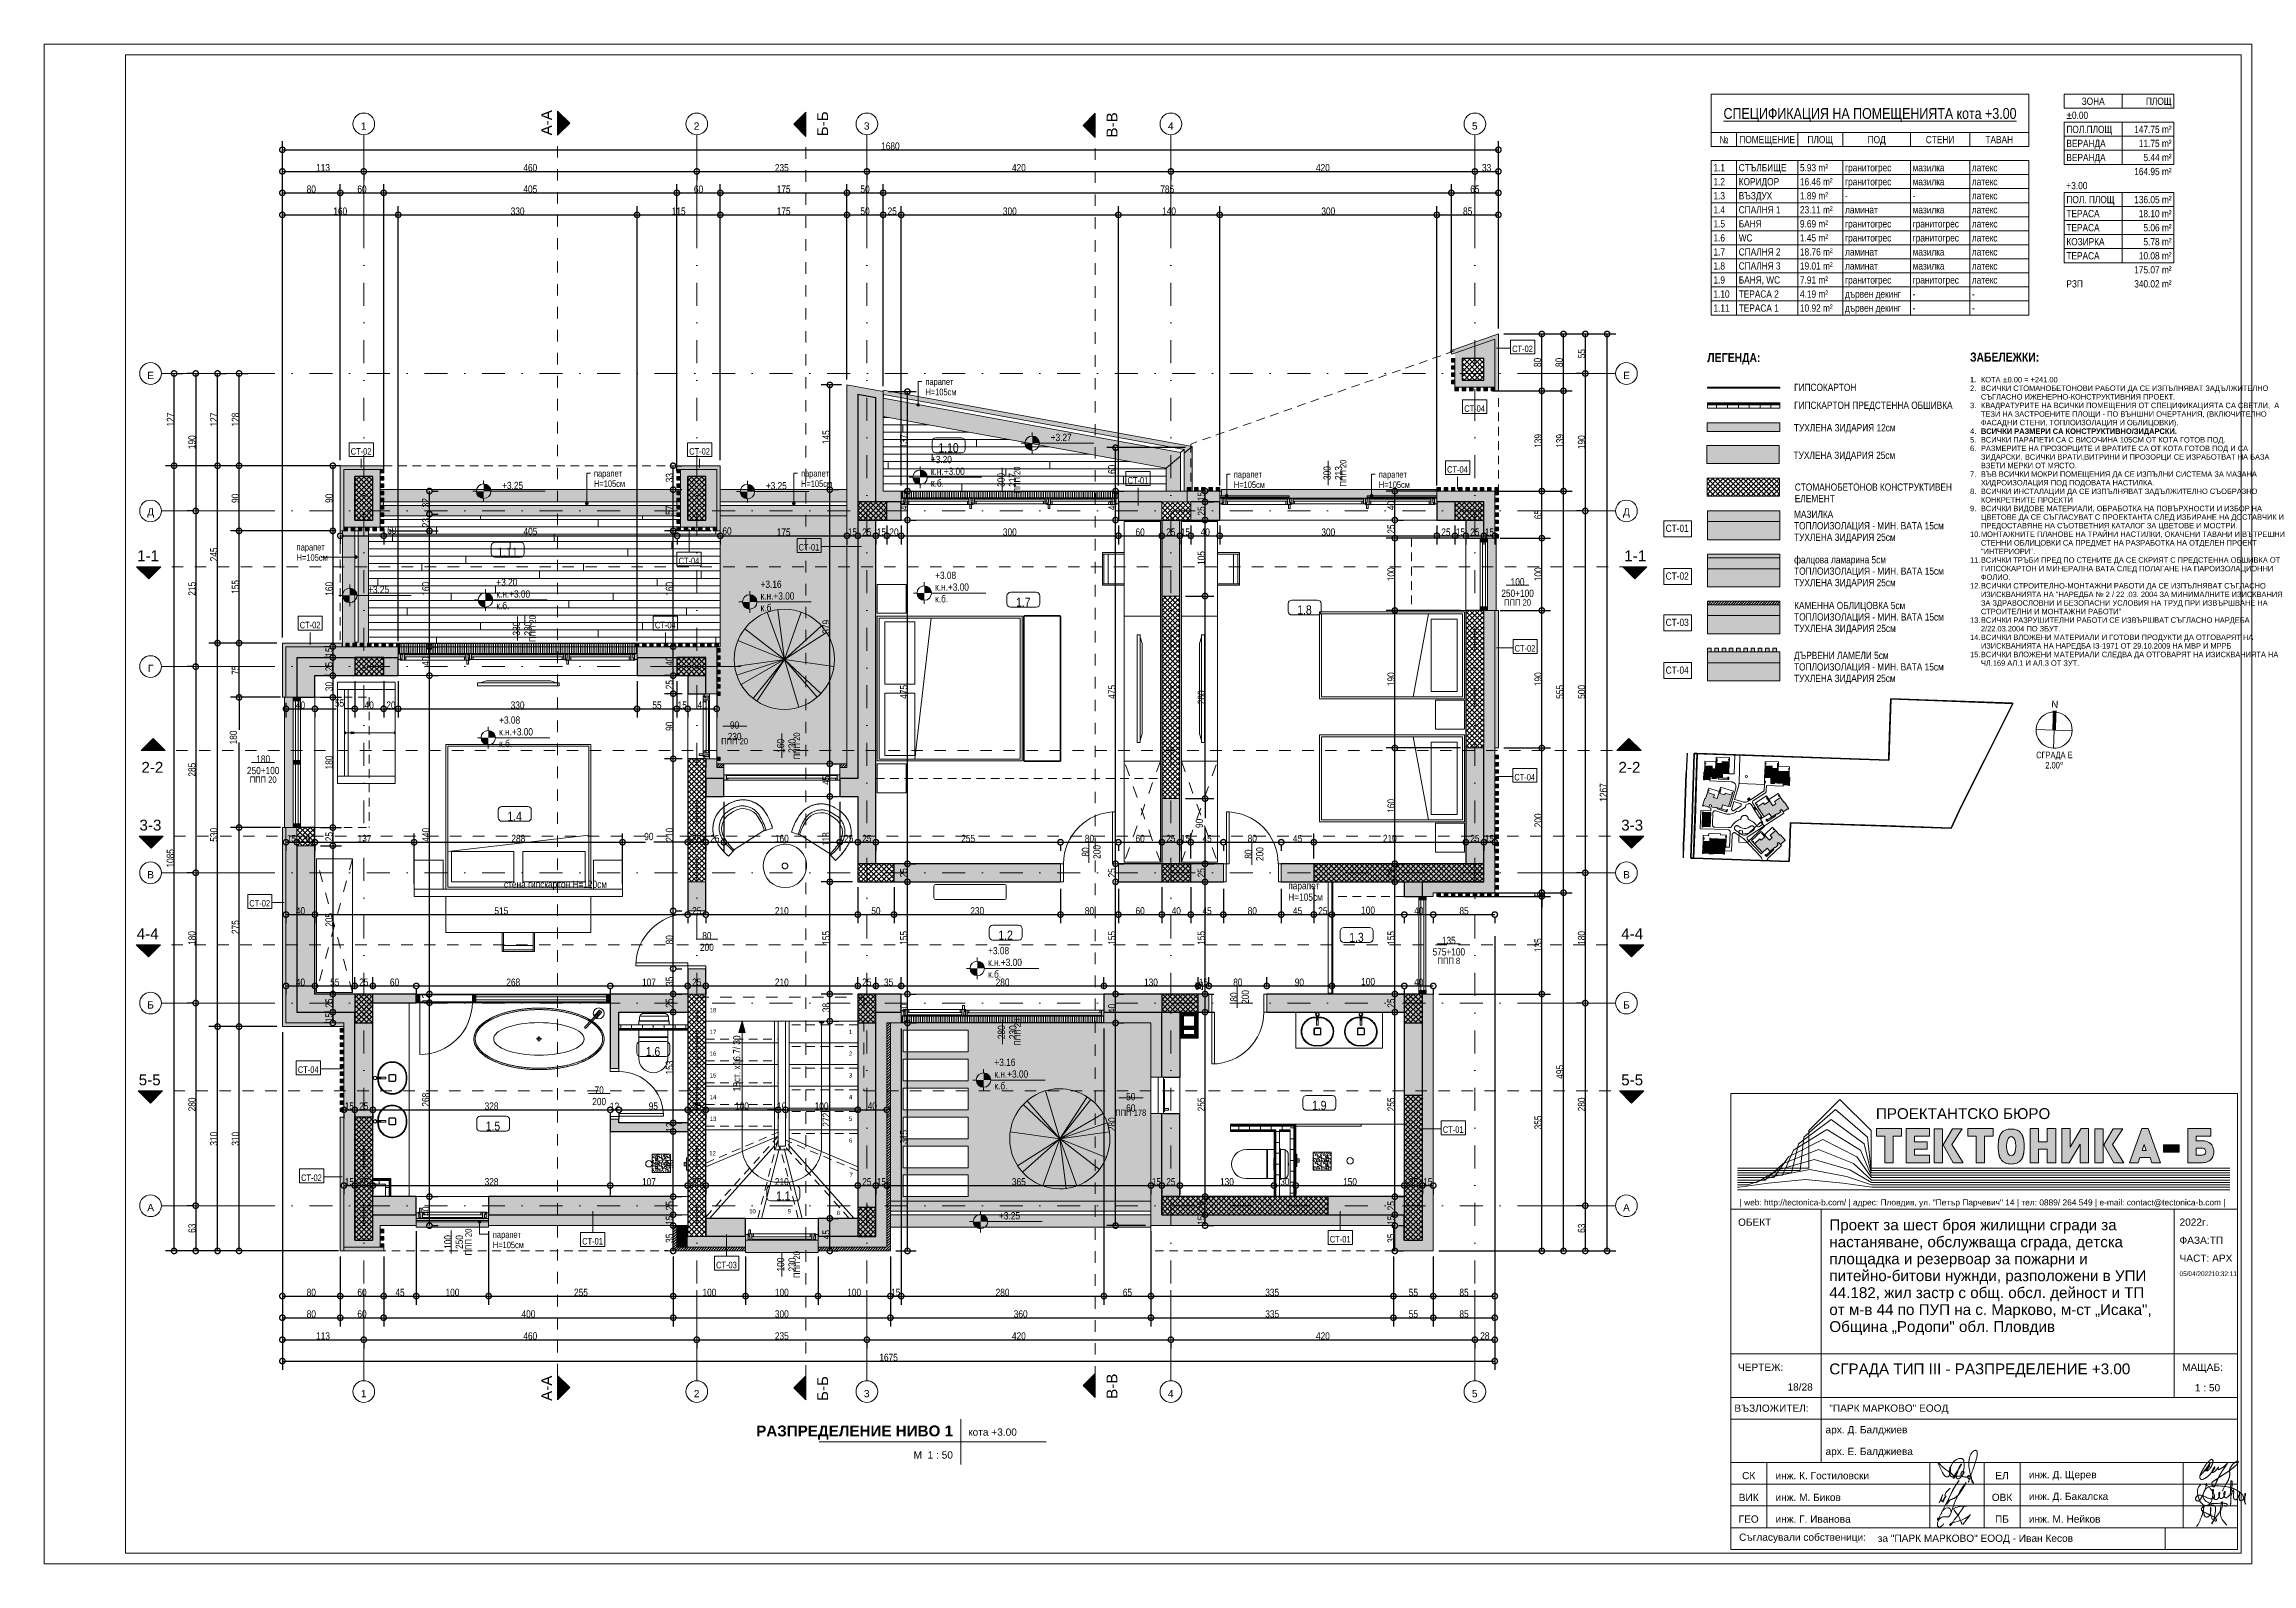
# Model space of a CAD drawing. Header units: centimetres. Extents: x 0 to 25250, y 0 to 2250.
# Drawn here: x 3100 to 6150, y 0 to 2100 of the extents above; entities that cross this region are included whole.
import ezdxf

# ---------------------------------------------------------------- set-up
doc = ezdxf.new("R2010")
doc.units = ezdxf.units.CM
for name, pattern in [('17-View-1$0$Dash', [31.75, 15.875, -15.875]), ('17-View-1$0$Overhead', [19.84375, 11.90625, -7.9375]), ('18-View-1$0$Dash', [31.75, 15.875, -15.875]), ('18-View-1$0$Dash dot', [79.375, 31.75, -23.8125, 0, -23.8125])]:
    doc.linetypes.add(name, pattern=pattern)
for name, color, linetype, lineweight in [('A-ANNO-DIMS', 7, 'Continuous', 9), ('A-ANNO-NOTE', 7, 'Continuous', 9), ('A-AREA', 7, 'Continuous', 9), ('A-AREA-IDEN', 7, 'Continuous', 9), ('A-DETL', 7, 'Continuous', 9), ('A-DETL-GENF', 7, 'Continuous', 9), ('A-DETL-MBND', 7, 'Continuous', 9), ('A-DETL-THIN', 7, 'Continuous', 9), ('A-DOOR', 7, 'Continuous', 9), ('A-DOOR-FRAM', 7, 'Continuous', 15), ('A-DOOR-IDEN', 7, 'Continuous', 9), ('A-FLOR', 7, 'Continuous', 9), ('A-FLOR-HRAL', 7, 'Continuous', 9), ('A-FLOR-OVHD', 7, '17-View-1$0$Overhead', 9), ('A-FLOR-PATT', 7, 'Continuous', 9), ('A-GENM', 7, 'Continuous', 9), ('A-GLAZ', 7, 'Continuous', 5), ('A-GLAZ-CURT', 7, 'Continuous', 9), ('A-GLAZ-CWMG', 7, 'Continuous', 9), ('A-GLAZ-IDEN', 7, 'Continuous', 9), ('A-WALL', 7, 'Continuous', 9), ('A-WALL-FNSH', 7, 'Continuous', 9), ('A-WALL-IDEN', 7, 'Continuous', 9), ('A-WALL-PATT', 7, 'Continuous', 9), ('E-ELEC-EQPM', 7, 'Continuous', 9), ('G-ANNO-DIMS', 7, 'Continuous', 9), ('G-ANNO-SCHD', 7, 'Continuous', 9), ('G-ANNO-SYMB', 7, 'Continuous', 9), ('G-ANNO-TEXT', 7, 'Continuous', 9), ('G-ANNO-TTLB', 7, 'Continuous', 9), ('I-FURN', 7, 'Continuous', 9), ('I-FURN-HDLN', 7, '17-View-1$0$Dash', 9), ('I-WALL', 7, 'Continuous', 9), ('L-PLNT', 7, 'Continuous', 15), ('M-EQPM', 7, 'Continuous', 9), ('P-PIPE', 7, 'Continuous', 9), ('P-SANR-FIXT', 7, 'Continuous', 9), ('S-COLS', 7, 'Continuous', 9), ('S-GRID', 7, 'Continuous', 9), ('S-GRID-IDEN', 7, 'Continuous', 9), ('S-STRS', 7, 'Continuous', 9), ('S-STRS-ANNO', 7, 'Continuous', 9), ('S-STRS-IDEN', 7, 'Continuous', 9)]:
    doc.layers.add(name, color=color, linetype=linetype, lineweight=lineweight)
doc.styles.add('18-View-1$0$Arial', font='arial.ttf', dxfattribs={"height": 5.953125})
doc.styles.add('18-View-1$0$Arial Narrow', font='ARIALN.TTF', dxfattribs={"height": 12.5})
doc.styles.add('18-View-1$0$Arial Narrow_1', font='ARIALN.TTF', dxfattribs={"height": 10})
doc.styles.add('18-View-1$0$Arial Narrow_2', font='ARIALN.TTF', dxfattribs={"height": 8.75})
doc.styles.add('18-View-1$0$Arial Narrow_3', font='ARIALN.TTF', dxfattribs={"height": 10})
doc.styles.add('18-View-1$0$Arial Narrow_4', font='ARIALN.TTF', dxfattribs={"height": 10})
doc.styles.add('18-View-1$0$Arial Narrow_5', font='ARIALN.TTF', dxfattribs={"height": 9})
doc.styles.add('18-View-1$0$Arial_1', font='arial.ttf', dxfattribs={"height": 10})
doc.styles.add('18-View-1$0$Arial_2', font='arial.ttf', dxfattribs={"height": 15})
doc.styles.add('18-View-2$0$Arial Narrow', font='ARIALN.TTF', dxfattribs={"height": 10})
doc.styles.add('18-View-2$0$Arial Narrow_1', font='ARIALN.TTF', dxfattribs={"height": 12.5})
doc.styles.add('18-View-4$0$Arial Narrow', font='ARIALN.TTF', dxfattribs={"height": 7.5})
doc.styles.add('18-View-4$0$Arial Narrow_1', font='ARIALN.TTF', dxfattribs={"height": 12.5})
doc.styles.add('18_xrefed$0$Arial', font='arial.ttf', dxfattribs={"height": 0.2})
doc.styles.add('18_xrefed$0$Arial Narrow', font='ARIALN.TTF', dxfattribs={"height": 0.13})
doc.styles.add('18_xrefed$0$Arial Narrow_1', font='ARIALN.TTF', dxfattribs={"height": 0.3})
doc.styles.add('18_xrefed$0$Arial Narrow_2', font='ARIALN.TTF', dxfattribs={"height": 0.2})
doc.styles.add('18_xrefed$0$Arial Narrow_3', font='ARIALN.TTF', dxfattribs={"height": 0.18})
doc.styles.add('18_xrefed$0$Arial_1', font='arial.ttf', dxfattribs={"height": 0.3})
doc.styles.add('18_xrefed$0$Arial_2', font='arial.ttf', dxfattribs={"height": 0.165})
doc.styles.add('18_xrefed$0$Arial_B', font='arialbd.ttf', dxfattribs={"height": 0.3})
doc.styles.add('18_xrefed$0$Bahnschrift', font='bahnschrift.ttf', dxfattribs={"height": 0.2})
doc.dimstyles.new('18-View-1$0$TEC_DIM', dxfattribs={"dimscale": 30.48, "dimtxt": 10.23431, "dimasz": 0.492126, "dimexe": 0.393701, "dimexo": 0.246063, "dimgap": 0, "dimtad": 1, "dimdec": 0, "dimzin": 0, "dimdsep": 46, "dimtxsty": '18-View-1$0$Arial Narrow_3', "dimblk1": '18-View-1$0$_DotSmall', "dimblk2": '18-View-1$0$_DotSmall', "dimsah": 1, "dimcen": 0.09, "dimazin": 0, "dimtfac": 1, "dimtdec": 4, "dimtix": 1, "dimtmove": 0, "dimatfit": 3, "dimfxl": 1, "dimtvp": 1, "dimtolj": 1, "dimtzin": 0, "dimarcsym": 2})
doc.dimstyles.new('18-View-1$0$TEC_DIM_1', dxfattribs={"dimscale": 30.48, "dimtxt": 10.23431, "dimasz": 0.492126, "dimexe": 0.393701, "dimexo": 0.246063, "dimgap": 0, "dimtad": 1, "dimdec": 0, "dimzin": 0, "dimdsep": 46, "dimtxsty": '18-View-1$0$Arial Narrow_4', "dimblk1": '18-View-1$0$_DotSmall', "dimblk2": '18-View-1$0$_DotSmall', "dimsah": 1, "dimcen": 0.09, "dimazin": 0, "dimtfac": 1, "dimtdec": 4, "dimtix": 1, "dimtmove": 0, "dimatfit": 3, "dimfxl": 1, "dimtvp": 1, "dimtolj": 1, "dimtzin": 0, "dimarcsym": 2})
doc.dimstyles.new('18-View-1$0$TEC_DIM_2', dxfattribs={"dimscale": 30.48, "dimtxt": 10.23431, "dimasz": 0.492126, "dimexe": 0.393701, "dimexo": 0.246063, "dimgap": 0, "dimtad": 1, "dimdec": 0, "dimzin": 0, "dimdsep": 46, "dimtxsty": '18-View-1$0$Arial Narrow_3', "dimblk1": '18-View-1$0$_DotSmall', "dimblk2": '18-View-1$0$_DotSmall', "dimsah": 1, "dimcen": 0.09, "dimazin": 0, "dimtfac": 1, "dimtdec": 4, "dimtix": 1, "dimtmove": 2, "dimatfit": 3, "dimfxl": 1, "dimtvp": 1, "dimtolj": 1, "dimtzin": 0, "dimarcsym": 2})
doc.dimstyles.new('18-View-1$0$TEC_DIM_3', dxfattribs={"dimscale": 30.48, "dimtxt": 10.23431, "dimasz": 0.492126, "dimexe": 0.393701, "dimexo": 0.246063, "dimgap": 0, "dimtad": 1, "dimdec": 0, "dimzin": 0, "dimdsep": 46, "dimtxsty": '18-View-1$0$Arial Narrow_3', "dimblk1": '18-View-1$0$_DotSmall', "dimblk2": '18-View-1$0$_DotSmall', "dimsah": 1, "dimcen": 0.09, "dimazin": 0, "dimtfac": 1, "dimtdec": 4, "dimtix": 1, "dimtmove": 0, "dimatfit": 3, "dimfxl": 1, "dimtvp": 1, "dimtolj": 1, "dimtzin": 0, "dimarcsym": 2})
pattern_1 = [(45, (3304.9383, 1689.0286), (-1.767767, 1.767767), [])]
pattern_2 = [(45, (3304.9383, 1689.0286), (-3.535534, 3.535534), []), (135, (3304.9383, 1689.0286), (-3.535534, -3.535534), [])]

# ---------------------------------------------------------------- blocks, each defined once
blk = doc.blocks.new('TEC_ОФИЦИАЛНА РАМКА - TEC_ОФИЦИАЛНА РАМКА-2548454-СГРАДА ТИП III - РАЗПРЕДЕЛЕНИЕ _3_00')
at = {"layer": 'G-ANNO-TTLB', "true_color": 0xc0c0c0}
for points in [[(31.94, 7.583), (31.94, 7.377), (31.708, 7.377), (31.708, 6.641), (31.477, 6.641), (31.477, 7.377), (31.245, 7.377), (31.245, 7.583)], [(32.712, 6.848), (32.712, 6.641), (32.072, 6.641), (32.072, 7.583), (32.712, 7.583), (32.712, 7.377), (32.303, 7.377), (32.303, 7.219), (32.653, 7.219), (32.653, 7.013), (32.303, 7.013), (32.303, 6.848)], [(32.845, 7.581), (33.076, 7.581), (33.076, 6.641), (32.845, 6.641)], [(33.371, 6.641), (33.093, 7.135), (33.347, 7.581), (33.613, 7.581), (33.335, 7.143), (33.644, 6.641)], [(34.469, 7.583), (34.469, 7.377), (34.237, 7.377), (34.237, 6.641), (34.006, 6.641), (34.006, 7.377), (33.774, 7.377), (33.774, 7.583)], [(35.969, 7.221), (35.969, 7.583), (36.201, 7.583), (36.201, 6.641), (35.969, 6.641), (35.969, 7.014), (35.723, 7.014), (35.723, 6.641), (35.491, 6.641), (35.491, 7.583), (35.723, 7.583), (35.723, 7.221)], [(36.902, 7.583), (37.104, 7.583), (37.104, 6.641), (36.873, 6.641), (36.873, 7.155), (36.571, 6.641), (36.369, 6.641), (36.369, 7.583), (36.6, 7.583), (36.6, 7.07)], [(37.283, 7.581), (37.514, 7.581), (37.514, 6.641), (37.283, 6.641)], [(37.809, 6.641), (37.532, 7.135), (37.786, 7.581), (38.052, 7.581), (37.774, 7.143), (38.082, 6.641)], [(39.18, 7.133), (39.614, 7.133), (39.614, 6.93), (39.18, 6.93)]]:
    blk.add_hatch(color=9, dxfattribs=at).paths.add_polyline_path(points)
h = blk.add_hatch(color=9, dxfattribs=at)
edge = h.paths.add_edge_path()
edge.add_spline(control_points=[(34.612, 7.088), (34.612, 7.115), (34.613, 7.156), (34.617, 7.211), (34.621, 7.245), (34.625, 7.271), (34.628, 7.291), (34.633, 7.31), (34.637, 7.329), (34.643, 7.347), (34.649, 7.365), (34.655, 7.382), (34.665, 7.405), (34.679, 7.432), (34.7, 7.461), (34.724, 7.487), (34.751, 7.51), (34.783, 7.529), (34.828, 7.55), (34.916, 7.574), (35.025, 7.575), (35.113, 7.55), (35.158, 7.529), (35.19, 7.51), (35.217, 7.487), (35.241, 7.461), (35.258, 7.436), (35.27, 7.415), (35.278, 7.399), (35.286, 7.382), (35.292, 7.365), (35.298, 7.347), (35.304, 7.329), (35.308, 7.31), (35.314, 7.284), (35.319, 7.252), (35.324, 7.211), (35.328, 7.156), (35.329, 7.115), (35.329, 7.088)], knot_values=[-1, -1, -1, -1, -0.944444, -0.916667, -0.888889, -0.875, -0.861111, -0.847222, -0.833333, -0.819444, -0.805556, -0.791667, -0.777778, -0.75, -0.722222, -0.694444, -0.666667, -0.638889, -0.611111, -0.555556, -0.444444, -0.388889, -0.361111, -0.333333, -0.305556, -0.277778, -0.25, -0.236111, -0.222222, -0.208333, -0.194444, -0.180556, -0.166667, -0.152778, -0.138889, -0.111111, -0.083333, -0.055556, 0, 0, 0, 0], degree=3, periodic=0)
edge.add_spline(control_points=[(35.329, 7.088), (35.329, 7.06), (35.328, 7.019), (35.324, 6.964), (35.32, 6.93), (35.316, 6.904), (35.313, 6.884), (35.308, 6.865), (35.304, 6.846), (35.298, 6.828), (35.292, 6.81), (35.286, 6.793), (35.276, 6.77), (35.262, 6.744), (35.241, 6.714), (35.217, 6.688), (35.19, 6.665), (35.158, 6.646), (35.113, 6.625), (35.025, 6.601), (34.916, 6.601), (34.828, 6.625), (34.783, 6.646), (34.751, 6.665), (34.724, 6.688), (34.7, 6.714), (34.683, 6.739), (34.671, 6.76), (34.663, 6.776), (34.655, 6.793), (34.649, 6.81), (34.643, 6.828), (34.637, 6.846), (34.633, 6.865), (34.627, 6.891), (34.622, 6.924), (34.617, 6.964), (34.613, 7.019), (34.612, 7.06), (34.612, 7.088)], knot_values=[-1, -1, -1, -1, -0.944444, -0.916667, -0.888889, -0.875, -0.861111, -0.847222, -0.833333, -0.819444, -0.805556, -0.791667, -0.777778, -0.75, -0.722222, -0.694444, -0.666667, -0.638889, -0.611111, -0.555556, -0.444444, -0.388889, -0.361111, -0.333333, -0.305556, -0.277778, -0.25, -0.236111, -0.222222, -0.208333, -0.194444, -0.180556, -0.166667, -0.152778, -0.138889, -0.111111, -0.083333, -0.055556, 0, 0, 0, 0], degree=3, periodic=0)
edge = h.paths.add_edge_path()
edge.add_spline(control_points=[(34.843, 7.096), (34.844, 7.071), (34.846, 7.024), (34.857, 6.964), (34.87, 6.923), (34.883, 6.896), (34.894, 6.879), (34.905, 6.864), (34.922, 6.847), (34.952, 6.828), (34.989, 6.828), (35.019, 6.847), (35.036, 6.864), (35.047, 6.879), (35.058, 6.896), (35.068, 6.917), (35.076, 6.94), (35.086, 6.974), (35.095, 7.024), (35.097, 7.071), (35.097, 7.096)], knot_values=[-1, -1, -1, -1, -0.928571, -0.857143, -0.785714, -0.75, -0.714286, -0.678571, -0.642857, -0.571429, -0.428571, -0.357143, -0.321429, -0.285714, -0.25, -0.214286, -0.178571, -0.142857, -0.071429, 0, 0, 0, 0], degree=3, periodic=0)
edge.add_spline(control_points=[(35.097, 7.096), (35.097, 7.121), (35.095, 7.169), (35.084, 7.228), (35.071, 7.269), (35.058, 7.296), (35.047, 7.314), (35.036, 7.329), (35.019, 7.345), (34.989, 7.364), (34.952, 7.364), (34.922, 7.345), (34.905, 7.329), (34.894, 7.314), (34.883, 7.296), (34.873, 7.276), (34.865, 7.253), (34.855, 7.218), (34.846, 7.169), (34.844, 7.121), (34.843, 7.096)], knot_values=[-1, -1, -1, -1, -0.928571, -0.857143, -0.785714, -0.75, -0.714286, -0.678571, -0.642857, -0.571429, -0.428571, -0.357143, -0.321429, -0.285714, -0.25, -0.214286, -0.178571, -0.142857, -0.071429, 0, 0, 0, 0], degree=3, periodic=0)
h = blk.add_hatch(color=9, dxfattribs=at)
h.paths.add_polyline_path([(38.757, 7.583), (39.1, 6.641), (38.858, 6.641), (38.814, 6.781), (38.524, 6.781), (38.478, 6.641), (38.236, 6.641), (38.578, 7.583)])
h.paths.add_polyline_path([(38.7, 6.975), (38.646, 7.144), (38.589, 6.975)])
h = blk.add_hatch(color=9, dxfattribs=at)
edge = h.paths.add_edge_path()
edge.add_line((39.847, 6.641), (39.847, 7.583))
edge.add_line((39.847, 7.583), (40.49, 7.583))
edge.add_line((40.49, 7.583), (40.49, 7.377))
edge.add_line((40.49, 7.377), (40.078, 7.377))
edge.add_line((40.078, 7.377), (40.078, 7.247))
edge.add_line((40.078, 7.247), (40.253, 7.247))
edge.add_spline(control_points=[(40.253, 7.247), (40.295, 7.247), (40.353, 7.238), (40.418, 7.212), (40.475, 7.175), (40.529, 7.114), (40.57, 7.009), (40.57, 6.867), (40.524, 6.765), (40.462, 6.703), (40.404, 6.668), (40.335, 6.646), (40.281, 6.641), (40.253, 6.641)], knot_values=[0, 0, 0, 0, 0.107143, 0.160714, 0.214286, 0.321429, 0.428571, 0.571429, 0.714286, 0.785714, 0.857143, 0.928571, 1, 1, 1, 1], degree=3, periodic=0)
edge.add_line((40.253, 6.641), (39.847, 6.641))
edge = h.paths.add_edge_path()
edge.add_line((40.078, 6.848), (40.253, 6.848))
edge.add_arc((40.253, 6.944), 0.0966, 270, 450)
edge.add_line((40.253, 7.041), (40.078, 7.041))
edge.add_line((40.078, 7.041), (40.078, 6.848))
at = {"layer": 'A-ANNO-NOTE'}
for p, q in [((27.221, 8.554), (41.221, 8.554)), ((27.221, 5.354), (27.221, 8.554)), ((41.221, 5.354), (41.221, 8.554)), ((29.237, 7.348), (30.12, 8.113)), ((30.239, 8.39), (29.378, 7.529)), ((30.12, 8.113), (31.002, 7.348)), ((31.099, 7.529), (30.239, 8.39)), ((28.956, 6.984), (29.881, 7.558)), ((29.096, 7.166), (30, 7.835)), ((29.137, 6.427), (29.237, 7.348)), ((29.378, 7.529), (29.378, 6.494)), ((29.881, 7.558), (30.807, 6.984)), ((30, 7.835), (30.904, 7.166)), ((31.002, 7.348), (31.102, 6.427)), ((31.099, 6.494), (31.099, 7.529)), ((31.94, 7.583), (31.245, 7.583)), ((31.245, 7.583), (31.245, 7.377)), ((31.245, 7.377), (31.477, 7.377)), ((31.477, 7.377), (31.477, 6.641)), ((31.708, 6.641), (31.708, 7.377)), ((31.708, 7.377), (31.94, 7.377)), ((31.94, 7.377), (31.94, 7.583)), ((32.712, 7.583), (32.072, 7.583)), ((32.072, 7.583), (32.072, 6.641)), ((32.303, 7.219), (32.303, 7.377)), ((32.303, 7.377), (32.712, 7.377)), ((32.712, 7.377), (32.712, 7.583)), ((32.845, 7.581), (32.845, 6.641)), ((33.076, 7.581), (32.845, 7.581)), ((33.076, 6.641), (33.076, 7.581)), ((33.347, 7.581), (33.093, 7.135)), ((33.335, 7.143), (33.613, 7.581)), ((33.613, 7.581), (33.347, 7.581)), ((34.469, 7.583), (33.774, 7.583)), ((33.774, 7.583), (33.774, 7.377)), ((33.774, 7.377), (34.006, 7.377)), ((34.006, 7.377), (34.006, 6.641)), ((34.237, 6.641), (34.237, 7.377)), ((34.237, 7.377), (34.469, 7.377)), ((34.469, 7.377), (34.469, 7.583)), ((35.723, 7.583), (35.491, 7.583)), ((35.491, 7.583), (35.491, 6.641)), ((35.723, 7.221), (35.723, 7.583)), ((36.201, 7.583), (35.969, 7.583)), ((35.969, 7.583), (35.969, 7.221)), ((36.201, 6.641), (36.201, 7.583)), ((36.6, 7.583), (36.369, 7.583)), ((36.369, 7.583), (36.369, 6.641)), ((36.902, 7.583), (36.6, 7.07)), ((36.6, 7.07), (36.6, 7.583)), ((37.104, 7.583), (36.902, 7.583)), ((37.104, 6.641), (37.104, 7.583)), ((37.283, 7.581), (37.283, 6.641)), ((37.514, 7.581), (37.283, 7.581)), ((37.514, 6.641), (37.514, 7.581)), ((37.786, 7.581), (37.532, 7.135)), ((37.774, 7.143), (38.052, 7.581)), ((38.052, 7.581), (37.786, 7.581)), ((38.578, 7.583), (38.236, 6.641)), ((38.757, 7.583), (38.578, 7.583)), ((39.1, 6.641), (38.757, 7.583)), ((40.49, 7.583), (39.847, 7.583)), ((39.847, 7.583), (39.847, 6.641)), ((40.078, 7.247), (40.078, 7.377)), ((40.078, 7.377), (40.49, 7.377)), ((40.49, 7.377), (40.49, 7.583)), ((28.416, 6.228), (28.815, 6.803)), ((28.533, 6.44), (29.524, 6.727)), ((28.656, 6.294), (28.956, 6.984)), ((28.674, 6.621), (29.643, 7.004)), ((28.815, 6.803), (29.762, 7.281)), ((28.897, 6.361), (29.096, 7.166)), ((29.524, 6.727), (30.514, 6.44)), ((29.643, 7.004), (30.612, 6.621)), ((29.762, 7.281), (30.709, 6.803)), ((30.709, 6.803), (31.108, 6.228)), ((30.807, 6.984), (31.106, 6.294)), ((30.904, 7.166), (31.104, 6.361)), ((32.653, 7.219), (32.303, 7.219)), ((32.303, 6.848), (32.303, 7.013)), ((32.303, 7.013), (32.653, 7.013)), ((32.712, 6.848), (32.303, 6.848)), ((32.653, 7.013), (32.653, 7.219)), ((32.712, 6.641), (32.712, 6.848)), ((33.093, 7.135), (33.371, 6.641)), ((33.644, 6.641), (33.335, 7.143)), ((35.969, 7.221), (35.723, 7.221)), ((35.723, 6.641), (35.723, 7.014)), ((35.723, 7.014), (35.969, 7.014)), ((35.969, 7.014), (35.969, 6.641)), ((36.571, 6.641), (36.873, 7.155)), ((36.873, 7.155), (36.873, 6.641)), ((37.532, 7.135), (37.809, 6.641)), ((38.082, 6.641), (37.774, 7.143)), ((38.478, 6.641), (38.524, 6.781)), ((38.524, 6.781), (38.814, 6.781)), ((38.589, 6.975), (38.646, 7.144)), ((38.7, 6.975), (38.589, 6.975)), ((38.646, 7.144), (38.7, 6.975)), ((38.814, 6.781), (38.858, 6.641)), ((39.18, 7.133), (39.18, 6.93)), ((39.614, 7.133), (39.18, 7.133)), ((39.18, 6.93), (39.614, 6.93)), ((39.614, 6.93), (39.614, 7.133)), ((40.253, 7.247), (40.078, 7.247)), ((40.078, 6.848), (40.078, 7.041)), ((40.078, 7.041), (40.253, 7.041)), ((40.253, 6.848), (40.078, 6.848)), ((29.378, 6.494), (27.407, 6.494)), ((27.407, 6.427), (29.137, 6.427)), ((27.407, 6.361), (28.897, 6.361)), ((27.407, 6.294), (28.656, 6.294)), ((27.407, 6.228), (28.416, 6.228)), ((27.407, 6.161), (28.175, 6.161)), ((27.694, 6.028), (28.392, 6.258)), ((27.935, 6.095), (28.533, 6.44)), ((28.175, 6.161), (28.674, 6.621)), ((28.252, 6.077), (29.285, 6.172)), ((28.392, 6.258), (29.404, 6.449)), ((29.285, 6.172), (30.319, 6.077)), ((29.404, 6.449), (30.417, 6.258)), ((30.417, 6.258), (31.115, 6.028)), ((30.514, 6.44), (31.113, 6.095)), ((30.612, 6.621), (31.11, 6.161)), ((41.01, 6.494), (31.099, 6.494)), ((31.102, 6.427), (41.01, 6.427)), ((31.104, 6.361), (41.01, 6.361)), ((31.106, 6.294), (41.01, 6.294)), ((31.108, 6.228), (41.01, 6.228)), ((31.11, 6.161), (41.01, 6.161)), ((31.477, 6.641), (31.708, 6.641)), ((32.072, 6.641), (32.712, 6.641)), ((32.845, 6.641), (33.076, 6.641)), ((33.371, 6.641), (33.644, 6.641)), ((34.006, 6.641), (34.237, 6.641)), ((35.491, 6.641), (35.723, 6.641)), ((35.969, 6.641), (36.201, 6.641)), ((36.369, 6.641), (36.571, 6.641)), ((36.873, 6.641), (37.104, 6.641)), ((37.283, 6.641), (37.514, 6.641)), ((37.809, 6.641), (38.082, 6.641)), ((38.236, 6.641), (38.478, 6.641)), ((38.858, 6.641), (39.1, 6.641)), ((39.847, 6.641), (40.253, 6.641)), ((27.407, 6.095), (27.935, 6.095)), ((27.407, 6.028), (27.694, 6.028)), ((27.407, 5.962), (27.454, 5.962)), ((27.407, 5.895), (41.01, 5.895)), ((27.454, 5.962), (28.252, 6.077)), ((30.319, 6.077), (31.117, 5.962)), ((31.113, 6.095), (41.01, 6.095)), ((31.115, 6.028), (41.01, 6.028)), ((31.117, 5.962), (41.01, 5.962)), ((41.221, 5.354), (27.221, 5.354)), ((27.221, 5.354), (27.221, 1.354)), ((27.221, 5.354), (41.221, 5.354)), ((29.721, 1.354), (29.721, 5.354)), ((39.471, 1.354), (39.471, 5.354)), ((41.221, 1.354), (41.221, 5.354)), ((27.221, 1.354), (27.221, -1.646)), ((27.221, 1.354), (41.221, 1.354)), ((27.221, 1.354), (41.221, 1.354)), ((29.721, 1.354), (29.721, -1.646)), ((39.471, 0.154), (39.471, 1.354)), ((41.221, 1.354), (41.221, -1.646)), ((27.221, 0.154), (41.221, 0.154)), ((27.221, -0.446), (41.221, -0.446)), ((27.221, -1.646), (41.221, -1.646)), ((27.221, -1.646), (27.221, -3.446)), ((27.223, -1.646), (41.223, -1.646)), ((28.221, -1.646), (28.221, -3.446)), ((32.721, -1.646), (32.721, -3.446)), ((34.221, -1.646), (34.221, -3.446)), ((35.221, -1.646), (35.221, -3.446)), ((39.721, -1.646), (39.721, -3.446)), ((41.221, -1.646), (41.221, -3.446)), ((27.223, -2.246), (41.223, -2.246)), ((33.174, -2.466), (33.217, -2.416)), ((33.217, -2.416), (33.285, -2.357)), ((33.308, -2.497), (33.36, -2.398)), ((33.422, -2.298), (33.336, -2.457)), ((33.36, -2.398), (33.478, -2.212)), ((33.531, -2.143), (33.422, -2.298)), ((33.478, -2.212), (33.517, -2.161)), ((33.517, -2.161), (33.531, -2.143)), ((33.633, -2.317), (33.551, -2.447)), ((33.562, -2.471), (33.614, -2.387)), ((33.614, -2.387), (33.643, -2.346)), ((33.676, -2.261), (33.633, -2.317)), ((33.643, -2.346), (33.718, -2.229)), ((33.712, -2.222), (33.676, -2.261)), ((33.727, -2.199), (33.712, -2.222)), ((33.718, -2.229), (33.73, -2.203)), ((27.223, -2.846), (41.223, -2.846)), ((32.981, -2.761), (33.082, -2.526)), ((32.99, -3.149), (33.122, -2.891)), ((33.047, -2.627), (33.032, -2.679)), ((33.032, -2.679), (33.033, -2.702)), ((33.033, -2.702), (33.037, -2.719)), ((33.082, -2.526), (33.047, -2.627)), ((33.047, -3.025), (33.065, -2.994)), ((33.047, -3.057), (33.047, -3.025)), ((33.053, -2.725), (33.063, -2.712)), ((33.063, -2.712), (33.082, -2.696)), ((33.065, -2.994), (33.094, -2.959)), ((33.082, -2.696), (33.096, -2.676)), ((33.103, -2.712), (33.086, -2.748)), ((33.094, -2.959), (33.13, -2.929)), ((33.096, -2.676), (33.114, -2.649)), ((33.12, -2.667), (33.103, -2.712)), ((33.114, -2.649), (33.138, -2.61)), ((33.147, -2.613), (33.12, -2.667)), ((33.122, -2.891), (33.243, -2.627)), ((33.13, -2.929), (33.167, -2.907)), ((33.138, -2.61), (33.155, -2.588)), ((33.139, -2.568), (33.143, -2.529)), ((33.143, -2.529), (33.174, -2.466)), ((33.174, -2.567), (33.147, -2.613)), ((33.155, -2.588), (33.174, -2.567)), ((33.167, -2.907), (33.219, -2.898)), ((33.181, -2.801), (33.24, -2.731)), ((33.197, -2.777), (33.181, -2.801)), ((33.217, -2.72), (33.197, -2.777)), ((33.254, -2.612), (33.217, -2.72)), ((33.219, -2.898), (33.245, -2.9)), ((33.24, -2.731), (33.271, -2.69)), ((33.243, -2.627), (33.308, -2.497)), ((33.245, -2.9), (33.267, -2.913)), ((33.291, -2.545), (33.254, -2.612)), ((33.267, -2.913), (33.281, -2.928)), ((33.271, -2.69), (33.291, -2.671)), ((33.281, -2.928), (33.307, -2.972)), ((33.336, -2.457), (33.291, -2.545)), ((33.312, -3.029), (33.295, -3.073)), ((33.306, -2.668), (33.329, -2.663)), ((33.307, -2.972), (33.312, -3.029)), ((33.324, -2.993), (33.309, -3.032)), ((33.368, -2.873), (33.324, -2.993)), ((33.329, -2.663), (33.35, -2.65)), ((33.35, -2.65), (33.37, -2.642)), ((33.387, -2.814), (33.368, -2.873)), ((33.37, -2.642), (33.392, -2.637)), ((33.435, -2.689), (33.387, -2.814)), ((33.387, -2.939), (33.389, -2.919)), ((33.394, -2.964), (33.387, -2.939)), ((33.389, -2.919), (33.407, -2.903)), ((33.392, -2.637), (33.414, -2.622)), ((33.415, -2.989), (33.394, -2.964)), ((33.407, -2.903), (33.443, -2.887)), ((33.414, -2.622), (33.452, -2.598)), ((33.452, -3.033), (33.415, -2.989)), ((33.484, -2.581), (33.435, -2.689)), ((33.443, -2.887), (33.486, -2.875)), ((33.452, -2.598), (33.52, -2.529)), ((33.491, -3.079), (33.452, -3.033)), ((33.502, -2.544), (33.484, -2.581)), ((33.486, -2.875), (33.529, -2.863)), ((33.551, -2.447), (33.502, -2.544)), ((33.52, -2.529), (33.562, -2.471)), ((33.529, -2.863), (33.562, -2.858)), ((33.595, -2.964), (33.533, -3.053)), ((33.562, -2.858), (33.614, -2.854)), ((33.637, -2.909), (33.595, -2.964)), ((33.614, -2.854), (33.65, -2.854)), ((33.667, -2.854), (33.637, -2.909)), ((33.65, -2.854), (33.703, -2.854)), ((33.703, -2.854), (33.748, -2.854)), ((33.748, -2.854), (33.795, -2.846)), ((27.221, -4.046), (27.221, -3.446)), ((27.221, -3.446), (41.221, -3.446)), ((27.223, -3.446), (41.223, -3.446)), ((32.938, -3.302), (32.931, -3.34)), ((32.931, -3.34), (32.931, -3.37)), ((32.931, -3.37), (32.933, -3.392)), ((32.937, -3.204), (32.932, -3.234)), ((32.933, -3.392), (32.942, -3.408)), ((32.955, -3.174), (32.937, -3.204)), ((32.949, -3.27), (32.938, -3.302)), ((32.939, -3.236), (32.965, -3.209)), ((32.942, -3.408), (32.958, -3.424)), ((32.962, -3.243), (32.949, -3.27)), ((32.958, -3.424), (32.989, -3.429)), ((32.978, -3.22), (32.962, -3.243)), ((32.965, -3.209), (32.99, -3.149)), ((32.991, -3.201), (32.978, -3.22)), ((32.989, -3.429), (33.013, -3.42)), ((33.014, -3.179), (32.991, -3.201)), ((33.013, -3.42), (33.041, -3.404)), ((33.039, -3.161), (33.014, -3.179)), ((33.071, -3.15), (33.039, -3.161)), ((33.041, -3.404), (33.067, -3.382)), ((33.059, -3.068), (33.047, -3.057)), ((33.067, -3.382), (33.09, -3.366)), ((33.103, -3.15), (33.071, -3.15)), ((33.09, -3.366), (33.101, -3.35)), ((33.101, -3.35), (33.11, -3.331)), ((33.143, -3.15), (33.103, -3.15)), ((33.199, -3.15), (33.143, -3.15)), ((33.236, -3.146), (33.199, -3.15)), ((33.259, -3.13), (33.236, -3.146)), ((33.277, -3.105), (33.259, -3.13)), ((33.267, -3.376), (33.282, -3.349)), ((33.295, -3.073), (33.277, -3.105)), ((33.293, -3.382), (33.277, -3.398)), ((33.282, -3.349), (33.31, -3.326)), ((33.323, -3.346), (33.293, -3.382)), ((33.31, -3.326), (33.348, -3.311)), ((33.365, -3.287), (33.323, -3.346)), ((33.348, -3.311), (33.408, -3.295)), ((33.398, -3.229), (33.365, -3.287)), ((33.468, -3.146), (33.398, -3.229)), ((33.408, -3.295), (33.488, -3.274)), ((33.533, -3.053), (33.468, -3.146)), ((33.488, -3.274), (33.549, -3.251)), ((33.515, -3.121), (33.491, -3.079)), ((33.544, -3.171), (33.515, -3.121)), ((33.565, -3.229), (33.544, -3.171)), ((33.549, -3.251), (33.602, -3.237)), ((33.578, -3.264), (33.565, -3.229)), ((33.592, -3.294), (33.578, -3.264)), ((33.603, -3.325), (33.592, -3.294)), ((33.602, -3.237), (33.649, -3.215)), ((33.609, -3.361), (33.603, -3.325)), ((33.658, -3.325), (33.636, -3.356)), ((33.649, -3.215), (33.697, -3.188)), ((33.693, -3.283), (33.658, -3.325)), ((33.731, -3.236), (33.693, -3.283)), ((33.697, -3.188), (33.742, -3.161)), ((33.777, -3.184), (33.731, -3.236)), ((33.742, -3.161), (33.783, -3.133)), ((33.827, -3.113), (33.777, -3.184)), ((33.783, -3.133), (33.807, -3.116)), ((33.807, -3.116), (33.824, -3.098)), ((33.824, -3.098), (33.841, -3.073)), ((33.841, -3.073), (33.827, -3.113)), ((39.221, -4.046), (39.221, -3.446)), ((41.221, -4.046), (41.221, -3.446)), ((27.221, -4.046), (41.221, -4.046))]:
    blk.add_line(p, q, dxfattribs=at)
blk.add_arc((40.253, 6.944), 0.0966, 270, 90, dxfattribs=at)
for points, knots in [([(35.329, 7.088), (35.329, 7.115), (35.328, 7.156), (35.324, 7.211), (35.319, 7.252), (35.314, 7.284), (35.308, 7.31), (35.304, 7.329), (35.298, 7.347), (35.292, 7.365), (35.286, 7.382), (35.278, 7.399), (35.27, 7.415), (35.258, 7.436), (35.241, 7.461), (35.217, 7.487), (35.19, 7.51), (35.158, 7.529), (35.113, 7.55), (35.025, 7.574), (34.916, 7.574), (34.828, 7.55), (34.783, 7.529), (34.751, 7.51), (34.724, 7.487), (34.7, 7.461), (34.679, 7.432), (34.665, 7.405), (34.655, 7.382), (34.649, 7.365), (34.643, 7.347), (34.637, 7.329), (34.633, 7.31), (34.628, 7.291), (34.625, 7.271), (34.621, 7.245), (34.617, 7.211), (34.613, 7.156), (34.612, 7.115), (34.612, 7.088)], [0, 0, 0, 0, 0.055556, 0.083333, 0.111111, 0.138889, 0.152778, 0.166667, 0.180556, 0.194444, 0.208333, 0.222222, 0.236111, 0.25, 0.277778, 0.305556, 0.333333, 0.361111, 0.388889, 0.444444, 0.555556, 0.611111, 0.638889, 0.666667, 0.694444, 0.722222, 0.75, 0.777778, 0.791667, 0.805556, 0.819444, 0.833333, 0.847222, 0.861111, 0.875, 0.888889, 0.916667, 0.944444, 1, 1, 1, 1]), ([(34.843, 7.096), (34.844, 7.121), (34.846, 7.169), (34.855, 7.218), (34.865, 7.253), (34.873, 7.276), (34.883, 7.296), (34.894, 7.314), (34.905, 7.329), (34.922, 7.345), (34.952, 7.364), (34.989, 7.364), (35.019, 7.345), (35.036, 7.329), (35.047, 7.314), (35.058, 7.296), (35.071, 7.269), (35.084, 7.228), (35.095, 7.169), (35.097, 7.121), (35.097, 7.096)], [0, 0, 0, 0, 0.071429, 0.142857, 0.178571, 0.214286, 0.25, 0.285714, 0.321429, 0.357143, 0.428571, 0.571429, 0.642857, 0.678571, 0.714286, 0.75, 0.785714, 0.857143, 0.928571, 1, 1, 1, 1]), ([(34.612, 7.088), (34.612, 7.06), (34.613, 7.019), (34.617, 6.964), (34.622, 6.924), (34.627, 6.891), (34.633, 6.865), (34.637, 6.846), (34.643, 6.828), (34.649, 6.81), (34.655, 6.793), (34.663, 6.776), (34.671, 6.76), (34.683, 6.739), (34.7, 6.714), (34.724, 6.688), (34.751, 6.665), (34.783, 6.646), (34.828, 6.625), (34.916, 6.601), (35.025, 6.601), (35.113, 6.625), (35.158, 6.646), (35.19, 6.665), (35.217, 6.688), (35.241, 6.714), (35.262, 6.744), (35.276, 6.77), (35.286, 6.793), (35.292, 6.81), (35.298, 6.828), (35.304, 6.846), (35.308, 6.865), (35.313, 6.884), (35.316, 6.904), (35.32, 6.93), (35.324, 6.964), (35.328, 7.019), (35.329, 7.06), (35.329, 7.088)], [0, 0, 0, 0, 0.055556, 0.083333, 0.111111, 0.138889, 0.152778, 0.166667, 0.180556, 0.194444, 0.208333, 0.222222, 0.236111, 0.25, 0.277778, 0.305556, 0.333333, 0.361111, 0.388889, 0.444444, 0.555556, 0.611111, 0.638889, 0.666667, 0.694444, 0.722222, 0.75, 0.777778, 0.791667, 0.805556, 0.819444, 0.833333, 0.847222, 0.861111, 0.875, 0.888889, 0.916667, 0.944444, 1, 1, 1, 1]), ([(35.097, 7.096), (35.097, 7.071), (35.095, 7.024), (35.086, 6.974), (35.076, 6.94), (35.068, 6.917), (35.058, 6.896), (35.047, 6.879), (35.036, 6.864), (35.019, 6.847), (34.989, 6.828), (34.952, 6.828), (34.922, 6.847), (34.905, 6.864), (34.894, 6.879), (34.883, 6.896), (34.87, 6.923), (34.857, 6.964), (34.846, 7.024), (34.844, 7.071), (34.843, 7.096)], [0, 0, 0, 0, 0.071429, 0.142857, 0.178571, 0.214286, 0.25, 0.285714, 0.321429, 0.357143, 0.428571, 0.571429, 0.642857, 0.678571, 0.714286, 0.75, 0.785714, 0.857143, 0.928571, 1, 1, 1, 1]), ([(40.253, 6.641), (40.281, 6.641), (40.335, 6.646), (40.404, 6.668), (40.462, 6.703), (40.524, 6.765), (40.57, 6.867), (40.57, 7.009), (40.529, 7.114), (40.475, 7.175), (40.418, 7.212), (40.353, 7.238), (40.295, 7.247), (40.253, 7.247)], [0, 0, 0, 0, 0.071429, 0.142857, 0.214286, 0.285714, 0.428571, 0.571429, 0.678571, 0.785714, 0.839286, 0.892857, 1, 1, 1, 1]), ([(33.785, -2.192), (33.799, -2.149), (33.824, -2.075), (33.867, -1.978), (33.893, -1.894), (33.925, -1.811), (33.952, -1.725), (33.982, -1.638), (34.004, -1.568), (34.02, -1.509), (34.029, -1.466), (34.032, -1.433), (34.033, -1.412), (34.034, -1.401), (34.034, -1.391), (34.035, -1.379), (34.034, -1.365), (34.032, -1.354), (34.03, -1.346), (34.027, -1.34), (34.024, -1.334), (34.02, -1.328), (34.013, -1.321), (34.005, -1.315), (33.998, -1.312), (33.991, -1.309), (33.984, -1.308), (33.975, -1.308), (33.968, -1.309), (33.962, -1.31), (33.957, -1.312), (33.951, -1.315), (33.944, -1.32), (33.939, -1.324), (33.934, -1.327), (33.929, -1.331), (33.923, -1.336), (33.915, -1.342), (33.907, -1.348), (33.898, -1.355), (33.89, -1.365), (33.879, -1.379), (33.867, -1.397), (33.855, -1.419), (33.841, -1.445), (33.822, -1.491), (33.808, -1.565), (33.801, -1.648), (33.802, -1.719), (33.804, -1.77), (33.81, -1.818), (33.819, -1.859), (33.826, -1.891), (33.829, -1.909), (33.833, -1.929), (33.836, -1.949), (33.839, -1.967), (33.842, -1.978), (33.845, -1.99), (33.85, -2.006), (33.857, -2.026), (33.863, -2.043), (33.867, -2.057), (33.871, -2.072), (33.875, -2.091), (33.878, -2.115), (33.881, -2.135), (33.884, -2.149), (33.886, -2.157), (33.887, -2.163), (33.889, -2.169), (33.89, -2.175), (33.892, -2.179), (33.894, -2.183), (33.897, -2.186), (33.9, -2.19), (33.904, -2.194), (33.907, -2.198), (33.909, -2.2), (33.911, -2.203), (33.912, -2.205), (33.914, -2.206), (33.915, -2.208), (33.917, -2.21), (33.918, -2.211), (33.918, -2.212), (33.919, -2.213), (33.92, -2.214), (33.921, -2.215), (33.922, -2.216), (33.922, -2.216), (33.923, -2.217), (33.923, -2.217), (33.924, -2.218), (33.924, -2.219), (33.925, -2.219), (33.925, -2.22), (33.925, -2.22), (33.926, -2.22), (33.926, -2.22), (33.926, -2.22), (33.926, -2.22), (33.926, -2.22), (33.927, -2.22), (33.927, -2.219), (33.927, -2.219), (33.928, -2.219), (33.928, -2.218), (33.928, -2.217), (33.927, -2.217), (33.927, -2.216), (33.927, -2.216), (33.927, -2.215), (33.926, -2.214), (33.926, -2.214), (33.926, -2.213), (33.926, -2.213), (33.926, -2.212), (33.926, -2.212), (33.926, -2.211), (33.926, -2.211), (33.926, -2.21), (33.925, -2.208), (33.925, -2.206), (33.924, -2.201), (33.922, -2.196), (33.921, -2.191), (33.918, -2.185), (33.914, -2.18), (33.911, -2.175), (33.909, -2.172), (33.907, -2.169), (33.905, -2.166), (33.903, -2.162), (33.901, -2.157), (33.899, -2.152), (33.896, -2.146), (33.893, -2.14), (33.89, -2.134), (33.885, -2.128), (33.881, -2.122), (33.878, -2.117), (33.875, -2.112), (33.873, -2.109), (33.871, -2.107), (33.87, -2.104), (33.869, -2.103), (33.869, -2.101), (33.868, -2.099), (33.867, -2.098), (33.867, -2.097), (33.866, -2.096), (33.866, -2.095), (33.866, -2.095), (33.866, -2.094), (33.865, -2.094), (33.865, -2.093), (33.865, -2.093), (33.865, -2.092), (33.865, -2.092), (33.864, -2.092), (33.864, -2.091), (33.864, -2.091), (33.863, -2.091), (33.863, -2.091), (33.862, -2.091), (33.861, -2.091), (33.861, -2.091), (33.861, -2.091), (33.861, -2.092), (33.86, -2.092), (33.86, -2.092), (33.859, -2.092), (33.858, -2.093), (33.857, -2.093), (33.856, -2.094), (33.854, -2.094), (33.852, -2.095), (33.849, -2.095), (33.846, -2.095), (33.844, -2.095), (33.842, -2.095), (33.84, -2.095), (33.838, -2.095), (33.835, -2.095), (33.831, -2.095), (33.827, -2.096), (33.822, -2.096), (33.817, -2.096), (33.811, -2.096), (33.805, -2.095), (33.8, -2.094), (33.796, -2.092), (33.793, -2.09), (33.789, -2.088), (33.786, -2.084), (33.782, -2.081), (33.778, -2.076), (33.775, -2.072), (33.771, -2.066), (33.769, -2.061), (33.768, -2.056), (33.767, -2.053), (33.767, -2.048), (33.767, -2.043), (33.766, -2.038), (33.766, -2.033), (33.767, -2.028), (33.767, -2.023), (33.769, -2.019), (33.772, -2.015), (33.777, -2.011), (33.782, -2.009), (33.786, -2.007), (33.789, -2.006), (33.792, -2.005), (33.795, -2.005), (33.798, -2.004), (33.801, -2.005), (33.804, -2.005), (33.807, -2.006), (33.809, -2.007), (33.81, -2.009), (33.812, -2.01), (33.813, -2.012), (33.814, -2.014), (33.815, -2.016), (33.815, -2.019), (33.814, -2.021), (33.813, -2.024), (33.811, -2.025), (33.809, -2.027), (33.807, -2.028), (33.804, -2.031), (33.801, -2.034), (33.797, -2.037), (33.794, -2.039), (33.791, -2.04), (33.788, -2.042), (33.784, -2.044), (33.778, -2.045), (33.771, -2.046), (33.763, -2.048), (33.754, -2.048), (33.74, -2.048), (33.725, -2.047), (33.707, -2.046), (33.69, -2.044), (33.674, -2.043), (33.66, -2.041), (33.645, -2.039), (33.632, -2.035), (33.621, -2.03), (33.611, -2.024), (33.604, -2.018), (33.596, -2.009), (33.588, -1.996), (33.583, -1.976), (33.582, -1.959), (33.585, -1.946), (33.587, -1.939), (33.589, -1.934), (33.592, -1.929), (33.594, -1.924), (33.597, -1.92), (33.6, -1.914), (33.604, -1.908), (33.609, -1.901), (33.613, -1.896), (33.618, -1.892), (33.623, -1.888), (33.63, -1.885), (33.636, -1.883), (33.64, -1.882), (33.642, -1.881), (33.645, -1.881), (33.647, -1.881), (33.65, -1.881), (33.653, -1.881), (33.654, -1.882), (33.656, -1.883), (33.657, -1.883), (33.658, -1.884), (33.659, -1.886), (33.66, -1.888), (33.662, -1.89), (33.663, -1.894), (33.664, -1.898), (33.666, -1.905), (33.667, -1.913), (33.666, -1.92), (33.665, -1.925), (33.664, -1.93), (33.661, -1.936), (33.658, -1.942), (33.654, -1.947), (33.652, -1.951), (33.649, -1.956), (33.645, -1.961), (33.639, -1.971), (33.631, -1.981), (33.62, -1.992), (33.609, -2.002), (33.594, -2.01), (33.57, -2.021), (33.536, -2.027), (33.501, -2.027), (33.472, -2.026), (33.45, -2.024), (33.429, -2.023), (33.41, -2.02), (33.394, -2.016), (33.381, -2.011), (33.363, -2.002), (33.344, -1.986), (33.327, -1.963), (33.311, -1.936), (33.296, -1.897), (33.288, -1.841), (33.296, -1.781), (33.315, -1.725), (33.337, -1.677), (33.365, -1.633), (33.404, -1.593), (33.452, -1.562), (33.502, -1.544), (33.543, -1.535), (33.571, -1.531), (33.586, -1.531), (33.601, -1.532), (33.617, -1.54), (33.632, -1.55), (33.644, -1.561), (33.654, -1.571), (33.66, -1.583), (33.663, -1.596), (33.665, -1.61), (33.667, -1.632), (33.669, -1.661), (33.67, -1.704), (33.669, -1.752), (33.665, -1.811), (33.654, -1.879), (33.64, -1.945), (33.615, -2.001), (33.588, -2.044), (33.561, -2.072), (33.54, -2.087), (33.531, -2.093), (33.52, -2.097), (33.511, -2.099), (33.502, -2.1), (33.495, -2.1), (33.488, -2.098), (33.479, -2.095), (33.471, -2.088), (33.465, -2.081), (33.461, -2.074), (33.458, -2.066), (33.455, -2.054), (33.454, -2.038), (33.453, -2.017), (33.454, -1.993), (33.46, -1.966), (33.474, -1.929), (33.493, -1.889), (33.507, -1.84), (33.521, -1.797), (33.542, -1.766), (33.555, -1.744), (33.562, -1.731), (33.566, -1.723), (33.569, -1.717), (33.571, -1.712), (33.575, -1.705), (33.579, -1.7), (33.582, -1.697), (33.584, -1.695), (33.586, -1.694), (33.587, -1.693), (33.588, -1.693), (33.588, -1.692), (33.589, -1.692), (33.59, -1.692), (33.591, -1.691), (33.592, -1.691), (33.593, -1.691), (33.593, -1.691), (33.594, -1.691), (33.595, -1.692), (33.595, -1.692), (33.596, -1.693), (33.597, -1.694), (33.597, -1.695), (33.598, -1.697), (33.598, -1.699), (33.598, -1.701), (33.598, -1.702), (33.597, -1.703), (33.597, -1.704), (33.596, -1.705), (33.595, -1.706), (33.594, -1.707), (33.591, -1.71), (33.587, -1.715), (33.581, -1.724), (33.571, -1.74), (33.555, -1.775), (33.525, -1.823), (33.488, -1.873), (33.458, -1.92), (33.435, -1.954), (33.416, -1.983), (33.403, -2.004), (33.393, -2.02), (33.387, -2.03), (33.383, -2.035), (33.381, -2.04), (33.378, -2.044), (33.375, -2.049), (33.373, -2.054), (33.372, -2.058), (33.371, -2.062), (33.37, -2.065), (33.369, -2.068), (33.369, -2.07), (33.369, -2.072), (33.369, -2.073), (33.369, -2.074), (33.369, -2.075), (33.369, -2.076), (33.369, -2.078), (33.37, -2.079), (33.37, -2.08), (33.371, -2.08), (33.371, -2.081), (33.372, -2.081), (33.372, -2.081), (33.372, -2.081), (33.373, -2.081), (33.374, -2.081), (33.374, -2.081), (33.375, -2.081), (33.377, -2.081), (33.379, -2.08), (33.381, -2.079), (33.383, -2.078), (33.385, -2.077), (33.389, -2.074), (33.394, -2.071), (33.401, -2.064), (33.409, -2.055), (33.416, -2.043), (33.423, -2.031), (33.43, -2.021), (33.439, -2.009), (33.451, -1.993), (33.461, -1.974), (33.469, -1.957), (33.475, -1.945), (33.481, -1.933), (33.488, -1.922), (33.493, -1.912), (33.496, -1.903), (33.497, -1.898), (33.498, -1.895), (33.499, -1.893), (33.499, -1.891), (33.5, -1.889), (33.5, -1.887), (33.5, -1.886), (33.5, -1.884), (33.5, -1.882), (33.499, -1.881), (33.499, -1.88), (33.498, -1.88), (33.498, -1.88), (33.498, -1.879), (33.497, -1.879), (33.497, -1.879), (33.496, -1.879), (33.495, -1.879), (33.494, -1.879), (33.492, -1.88), (33.491, -1.88), (33.489, -1.881), (33.487, -1.882), (33.485, -1.882), (33.481, -1.885), (33.476, -1.889), (33.472, -1.894), (33.467, -1.9), (33.464, -1.906), (33.461, -1.913), (33.459, -1.918), (33.457, -1.922), (33.454, -1.928), (33.448, -1.937), (33.435, -1.955), (33.421, -1.974), (33.412, -1.994), (33.406, -2.006), (33.4, -2.017), (33.393, -2.026), (33.386, -2.03), (33.381, -2.033), (33.375, -2.035), (33.363, -2.038), (33.346, -2.04), (33.323, -2.035), (33.306, -2.025), (33.295, -2.014), (33.289, -2.005), (33.285, -1.998), (33.281, -1.989), (33.278, -1.978), (33.276, -1.964), (33.274, -1.953), (33.273, -1.943), (33.271, -1.933), (33.269, -1.915), (33.266, -1.888), (33.268, -1.862), (33.271, -1.841), (33.273, -1.827), (33.274, -1.817), (33.274, -1.809), (33.275, -1.802), (33.275, -1.797), (33.275, -1.793), (33.275, -1.79), (33.275, -1.788), (33.276, -1.786), (33.276, -1.785), (33.276, -1.784), (33.276, -1.782), (33.276, -1.781), (33.277, -1.779), (33.278, -1.778), (33.279, -1.778), (33.279, -1.777), (33.28, -1.777), (33.28, -1.777), (33.281, -1.777), (33.282, -1.778), (33.283, -1.778), (33.283, -1.778), (33.284, -1.778), (33.285, -1.779), (33.287, -1.78), (33.288, -1.782), (33.289, -1.783), (33.289, -1.784), (33.29, -1.785), (33.29, -1.787), (33.291, -1.789), (33.291, -1.791), (33.292, -1.793), (33.292, -1.797), (33.292, -1.801), (33.291, -1.807), (33.29, -1.814), (33.289, -1.82), (33.288, -1.825), (33.287, -1.83), (33.287, -1.837), (33.286, -1.845), (33.286, -1.856), (33.285, -1.864), (33.284, -1.871), (33.284, -1.877), (33.283, -1.885), (33.281, -1.894), (33.28, -1.903), (33.279, -1.912), (33.278, -1.923), (33.277, -1.933), (33.276, -1.943), (33.274, -1.953), (33.27, -1.966), (33.266, -1.983), (33.261, -1.997), (33.257, -2.007), (33.252, -2.016), (33.246, -2.026), (33.239, -2.033), (33.232, -2.037), (33.228, -2.039), (33.224, -2.041), (33.22, -2.042), (33.214, -2.043), (33.208, -2.043), (33.202, -2.043), (33.197, -2.042), (33.191, -2.042), (33.184, -2.041), (33.176, -2.039), (33.168, -2.037), (33.161, -2.034), (33.153, -2.03), (33.144, -2.023), (33.134, -2.014), (33.123, -2.002), (33.112, -1.987), (33.099, -1.967), (33.085, -1.946), (33.061, -1.906), (33.04, -1.86), (33.02, -1.812), (33.005, -1.779), (32.989, -1.746), (32.978, -1.719), (32.973, -1.701), (32.97, -1.691), (32.967, -1.684), (32.964, -1.678), (32.962, -1.675), (32.961, -1.672), (32.959, -1.671), (32.957, -1.669), (32.955, -1.666), (32.953, -1.664), (32.951, -1.661), (32.949, -1.659), (32.948, -1.656), (32.947, -1.654), (32.947, -1.652), (32.947, -1.651), (32.947, -1.65), (32.947, -1.649), (32.947, -1.648), (32.947, -1.647), (32.947, -1.647), (32.947, -1.646), (32.948, -1.646), (32.948, -1.645), (32.948, -1.645), (32.948, -1.645), (32.949, -1.645), (32.95, -1.645), (32.951, -1.645), (32.952, -1.646), (32.953, -1.647), (32.954, -1.647), (32.954, -1.648), (32.955, -1.648), (32.956, -1.649), (32.957, -1.65), (32.958, -1.651), (32.959, -1.652), (32.96, -1.653), (32.961, -1.655), (32.963, -1.656), (32.964, -1.657), (32.966, -1.659), (32.968, -1.661), (32.971, -1.665), (32.976, -1.671), (32.985, -1.681), (32.998, -1.694), (33.018, -1.714), (33.042, -1.736), (33.068, -1.762), (33.092, -1.783), (33.121, -1.807), (33.151, -1.833), (33.185, -1.855), (33.212, -1.872), (33.233, -1.888), (33.25, -1.901), (33.269, -1.911), (33.288, -1.923), (33.303, -1.938), (33.323, -1.96), (33.347, -1.975), (33.363, -1.987), (33.366, -1.99)], [0, 0, 0, 0, 0.442526, 0.770178, 1.035659, 1.313238, 1.643208, 1.928183, 2.211692, 2.369886, 2.52808, 2.642301, 2.699412, 2.727967, 2.756522, 2.800648, 2.844774, 2.888901, 2.910964, 2.933027, 2.951778, 2.970528, 3.008029, 3.047511, 3.067253, 3.086994, 3.115465, 3.143937, 3.172408, 3.186644, 3.20088, 3.227535, 3.25419, 3.280845, 3.294172, 3.3075, 3.340476, 3.373452, 3.406429, 3.439405, 3.484235, 3.529066, 3.618726, 3.697278, 3.775829, 3.909733, 4.182397, 4.510882, 4.733791, 4.876567, 5.019343, 5.203048, 5.2949, 5.340826, 5.386752, 5.490473, 5.542333, 5.568263, 5.594193, 5.66507, 5.735948, 5.806825, 5.842263, 5.877702, 5.957241, 6.036781, 6.116321, 6.15609, 6.175975, 6.19586, 6.215737, 6.235613, 6.25549, 6.265428, 6.275367, 6.296481, 6.317596, 6.328154, 6.338711, 6.349268, 6.359826, 6.365277, 6.370728, 6.38163, 6.387081, 6.389807, 6.392532, 6.397983, 6.403434, 6.40616, 6.408886, 6.411611, 6.412974, 6.414337, 6.417062, 6.419788, 6.42115, 6.422513, 6.423876, 6.424557, 6.425239, 6.42592, 6.426602, 6.427964, 6.43069, 6.431371, 6.432053, 6.433415, 6.436141, 6.438867, 6.440229, 6.441592, 6.444318, 6.447043, 6.448555, 6.450066, 6.451578, 6.453089, 6.454601, 6.456112, 6.459135, 6.462158, 6.465181, 6.471227, 6.489634, 6.508042, 6.526449, 6.544857, 6.567232, 6.589606, 6.600794, 6.611981, 6.623168, 6.634356, 6.653984, 6.673613, 6.693241, 6.71287, 6.737581, 6.762293, 6.787004, 6.811715, 6.824071, 6.836427, 6.848782, 6.85496, 6.861138, 6.867316, 6.873494, 6.879672, 6.882761, 6.88585, 6.888938, 6.890483, 6.892027, 6.893572, 6.895116, 6.896661, 6.898205, 6.89975, 6.901294, 6.902066, 6.902839, 6.904383, 6.907472, 6.910561, 6.911095, 6.911629, 6.912163, 6.912697, 6.914832, 6.916968, 6.919104, 6.925021, 6.92798, 6.930938, 6.936856, 6.942773, 6.956054, 6.962695, 6.969336, 6.975976, 6.982617, 6.989258, 6.995899, 7.011709, 7.02752, 7.04333, 7.059141, 7.079079, 7.099017, 7.118955, 7.128924, 7.138893, 7.155656, 7.172419, 7.189183, 7.205946, 7.227695, 7.249445, 7.271195, 7.28207, 7.292945, 7.309958, 7.326972, 7.343986, 7.360999, 7.376052, 7.391105, 7.406158, 7.42121, 7.442475, 7.46374, 7.474372, 7.485005, 7.495637, 7.50627, 7.519773, 7.526524, 7.533275, 7.546778, 7.55353, 7.560281, 7.566052, 7.571823, 7.583365, 7.589136, 7.594907, 7.606449, 7.617296, 7.622719, 7.628143, 7.63899, 7.649837, 7.665392, 7.680947, 7.696503, 7.70428, 7.712058, 7.732403, 7.752747, 7.773091, 7.793436, 7.831967, 7.870499, 7.924572, 7.978644, 8.054789, 8.092861, 8.130933, 8.199863, 8.234328, 8.268793, 8.318636, 8.343558, 8.36848, 8.431614, 8.494748, 8.566747, 8.602747, 8.620747, 8.638746, 8.656362, 8.673978, 8.691594, 8.70921, 8.737015, 8.76482, 8.792625, 8.806527, 8.82043, 8.858637, 8.877741, 8.887293, 8.896845, 8.903515, 8.910185, 8.923526, 8.930197, 8.936867, 8.940202, 8.943538, 8.950208, 8.955873, 8.961539, 8.972869, 8.9842, 8.995531, 9.022171, 9.048811, 9.075451, 9.088771, 9.102091, 9.126109, 9.150127, 9.174145, 9.186154, 9.198163, 9.226163, 9.254164, 9.310165, 9.355605, 9.401045, 9.460594, 9.520143, 9.65788, 9.795618, 9.870041, 9.944464, 10.009552, 10.074641, 10.13973, 10.172274, 10.204818, 10.343103, 10.412245, 10.481387, 10.651924, 10.822461, 11.034027, 11.245593, 11.400061, 11.55453, 11.750523, 11.946516, 12.11225, 12.277984, 12.352939, 12.390416, 12.427894, 12.495938, 12.563982, 12.609259, 12.654537, 12.699177, 12.743817, 12.788457, 12.833098, 12.957735, 13.082372, 13.256541, 13.430711, 13.656765, 13.936455, 14.095401, 14.254348, 14.436564, 14.47303, 14.509497, 14.545963, 14.582429, 14.606424, 14.630419, 14.654413, 14.678408, 14.7264, 14.750396, 14.774392, 14.803276, 14.83216, 14.889927, 14.963703, 15.037478, 15.134081, 15.230683, 15.423888, 15.574508, 15.725127, 15.869416, 15.941561, 15.977633, 16.013706, 16.028497, 16.043289, 16.072872, 16.102455, 16.10985, 16.117246, 16.124642, 16.12834, 16.132037, 16.133461, 16.134885, 16.137732, 16.143427, 16.146275, 16.149122, 16.15197, 16.153393, 16.154817, 16.158371, 16.161925, 16.165479, 16.169033, 16.17614, 16.183248, 16.188043, 16.192839, 16.195237, 16.197634, 16.20243, 16.207225, 16.212021, 16.221611, 16.247689, 16.273766, 16.325921, 16.430231, 16.657227, 16.884223, 17.042825, 17.201426, 17.291658, 17.38189, 17.44618, 17.478324, 17.494396, 17.510469, 17.528319, 17.54617, 17.564021, 17.581872, 17.591365, 17.600859, 17.610352, 17.619846, 17.624592, 17.629339, 17.631713, 17.634086, 17.638833, 17.64358, 17.648326, 17.6507, 17.653073, 17.655446, 17.656633, 17.65782, 17.659687, 17.661554, 17.663421, 17.665288, 17.669022, 17.672756, 17.680225, 17.687693, 17.695161, 17.702629, 17.717566, 17.740819, 17.764072, 17.810578, 17.857084, 17.90359, 17.940862, 17.978134, 18.052677, 18.14353, 18.188957, 18.234383, 18.277659, 18.320935, 18.364211, 18.385849, 18.407487, 18.414711, 18.421935, 18.429159, 18.436383, 18.439995, 18.443607, 18.450831, 18.458055, 18.461667, 18.463473, 18.465279, 18.4669, 18.468521, 18.470142, 18.471762, 18.475004, 18.478246, 18.481487, 18.484729, 18.491212, 18.497696, 18.504179, 18.510662, 18.517146, 18.552404, 18.570033, 18.587663, 18.622921, 18.64055, 18.65818, 18.673836, 18.689492, 18.720803, 18.783427, 18.908674, 18.951853, 18.995031, 19.03821, 19.081388, 19.101688, 19.121987, 19.142287, 19.162586, 19.236975, 19.311364, 19.390454, 19.429999, 19.469545, 19.492077, 19.514609, 19.559673, 19.604738, 19.649802, 19.675424, 19.701046, 19.75229, 19.854778, 19.960574, 20.013471, 20.066369, 20.092317, 20.118265, 20.144213, 20.157187, 20.17016, 20.181899, 20.187769, 20.193638, 20.196573, 20.199507, 20.205377, 20.211246, 20.217115, 20.220403, 20.223691, 20.225335, 20.226978, 20.228622, 20.230266, 20.233554, 20.236842, 20.238485, 20.240129, 20.243417, 20.251137, 20.258857, 20.262716, 20.266576, 20.270436, 20.274296, 20.282305, 20.290314, 20.298323, 20.306332, 20.32235, 20.338369, 20.370405, 20.386423, 20.402441, 20.419319, 20.436198, 20.469955, 20.503712, 20.537469, 20.553152, 20.568835, 20.600202, 20.631569, 20.662936, 20.689814, 20.716693, 20.77045, 20.79432, 20.81819, 20.865931, 20.927613, 20.989296, 21.013278, 21.037259, 21.085223, 21.122576, 21.141253, 21.159929, 21.170757, 21.181585, 21.20324, 21.224896, 21.246551, 21.260607, 21.274663, 21.302775, 21.330887, 21.358999, 21.381476, 21.403952, 21.448906, 21.493859, 21.538812, 21.608252, 21.677692, 21.769185, 21.860677, 22.14017, 22.2569, 22.37363, 22.497385, 22.62114, 22.653674, 22.686209, 22.718743, 22.735011, 22.751278, 22.756607, 22.761937, 22.772596, 22.783255, 22.793914, 22.804572, 22.815231, 22.82589, 22.836549, 22.838772, 22.840995, 22.843218, 22.845441, 22.849887, 22.85211, 22.854332, 22.8563, 22.858267, 22.860234, 22.861218, 22.862201, 22.864169, 22.866136, 22.870071, 22.874005, 22.87794, 22.881874, 22.883841, 22.885809, 22.890023, 22.894238, 22.898452, 22.902667, 22.911096, 22.91531, 22.919525, 22.927954, 22.936383, 22.944812, 22.953241, 22.986957, 23.020673, 23.091792, 23.162912, 23.305151, 23.411821, 23.518491, 23.619914, 23.784667, 23.904991, 24.025314, 24.094844, 24.164375, 24.236764, 24.309153, 24.379084, 24.449016, 24.599721, 24.646817, 24.646817, 24.646817, 24.646817]), ([(40.188, -2.02), (40.195, -2.007), (40.209, -1.99), (40.228, -1.968), (40.242, -1.951), (40.257, -1.935), (40.271, -1.919), (40.285, -1.902), (40.298, -1.884), (40.312, -1.868), (40.327, -1.852), (40.343, -1.836), (40.358, -1.82), (40.372, -1.804), (40.385, -1.786), (40.398, -1.769), (40.41, -1.751), (40.42, -1.735), (40.429, -1.723), (40.434, -1.716), (40.438, -1.71), (40.443, -1.704), (40.449, -1.697), (40.454, -1.69), (40.458, -1.685), (40.461, -1.681), (40.463, -1.678), (40.464, -1.675), (40.465, -1.673), (40.467, -1.67), (40.468, -1.667), (40.469, -1.664), (40.47, -1.661), (40.469, -1.659), (40.467, -1.657), (40.465, -1.655), (40.463, -1.655), (40.46, -1.655), (40.458, -1.657), (40.457, -1.659), (40.455, -1.662), (40.454, -1.665), (40.453, -1.668), (40.452, -1.671), (40.451, -1.674), (40.449, -1.678), (40.447, -1.682), (40.444, -1.686), (40.442, -1.69), (40.44, -1.693), (40.437, -1.697), (40.433, -1.705), (40.428, -1.714), (40.422, -1.723), (40.416, -1.732), (40.409, -1.741), (40.403, -1.75), (40.396, -1.759), (40.39, -1.768), (40.381, -1.779), (40.373, -1.791), (40.364, -1.803), (40.358, -1.812), (40.351, -1.821), (40.345, -1.83), (40.339, -1.839), (40.335, -1.846), (40.332, -1.852), (40.329, -1.857), (40.327, -1.861), (40.324, -1.866), (40.322, -1.87), (40.321, -1.874), (40.32, -1.878), (40.32, -1.88), (40.323, -1.88), (40.326, -1.88), (40.33, -1.878), (40.333, -1.877), (40.337, -1.875), (40.341, -1.872), (40.345, -1.869), (40.349, -1.866), (40.353, -1.863), (40.357, -1.859), (40.361, -1.856), (40.366, -1.852), (40.37, -1.848), (40.375, -1.843), (40.381, -1.837), (40.388, -1.829), (40.396, -1.82), (40.403, -1.812), (40.408, -1.805), (40.413, -1.799), (40.417, -1.795), (40.421, -1.792), (40.424, -1.788), (40.428, -1.783), (40.433, -1.778), (40.437, -1.771), (40.441, -1.765), (40.444, -1.759), (40.447, -1.752), (40.45, -1.743), (40.452, -1.734), (40.453, -1.73), (40.453, -1.727), (40.452, -1.726), (40.45, -1.728), (40.448, -1.731), (40.445, -1.735), (40.443, -1.74), (40.441, -1.743), (40.438, -1.748), (40.434, -1.754), (40.431, -1.761), (40.425, -1.769), (40.419, -1.779), (40.413, -1.788), (40.408, -1.796), (40.405, -1.802), (40.401, -1.809), (40.397, -1.817), (40.393, -1.827), (40.39, -1.836), (40.387, -1.842), (40.384, -1.848), (40.382, -1.854), (40.379, -1.862), (40.377, -1.868), (40.376, -1.874), (40.375, -1.878), (40.375, -1.881), (40.376, -1.883), (40.378, -1.883), (40.382, -1.882), (40.386, -1.879), (40.39, -1.876), (40.394, -1.874), (40.398, -1.87), (40.402, -1.867), (40.406, -1.864), (40.409, -1.86), (40.413, -1.857), (40.419, -1.853), (40.426, -1.847), (40.434, -1.84), (40.441, -1.834), (40.446, -1.829), (40.451, -1.823), (40.457, -1.816), (40.464, -1.808), (40.472, -1.796), (40.482, -1.78), (40.491, -1.765), (40.499, -1.752), (40.506, -1.739), (40.513, -1.727), (40.519, -1.713), (40.524, -1.7), (40.529, -1.686), (40.533, -1.672), (40.536, -1.661), (40.539, -1.651), (40.541, -1.64), (40.543, -1.629), (40.545, -1.619), (40.547, -1.608), (40.547, -1.597), (40.545, -1.586), (40.54, -1.576), (40.535, -1.568), (40.53, -1.563), (40.525, -1.56), (40.521, -1.558), (40.517, -1.557), (40.514, -1.556), (40.509, -1.557), (40.504, -1.558), (40.498, -1.56), (40.492, -1.563), (40.485, -1.566), (40.479, -1.571), (40.473, -1.575), (40.466, -1.58), (40.458, -1.587), (40.45, -1.595), (40.442, -1.602), (40.435, -1.61), (40.427, -1.618), (40.42, -1.626), (40.412, -1.634), (40.404, -1.641), (40.395, -1.648), (40.387, -1.656), (40.38, -1.664), (40.373, -1.673), (40.367, -1.682), (40.361, -1.691), (40.355, -1.7), (40.349, -1.709), (40.343, -1.718), (40.336, -1.727), (40.33, -1.736), (40.322, -1.748), (40.312, -1.763), (40.297, -1.788), (40.283, -1.814), (40.268, -1.839), (40.257, -1.858), (40.248, -1.873), (40.241, -1.886), (40.234, -1.899), (40.228, -1.912), (40.222, -1.925), (40.215, -1.939), (40.208, -1.955), (40.199, -1.975), (40.191, -1.996), (40.186, -2.017), (40.183, -2.038), (40.183, -2.057), (40.185, -2.071), (40.188, -2.082), (40.192, -2.09), (40.196, -2.096), (40.2, -2.102), (40.207, -2.108), (40.217, -2.113), (40.228, -2.116), (40.239, -2.117), (40.25, -2.116), (40.264, -2.112), (40.281, -2.105), (40.297, -2.096), (40.309, -2.088), (40.321, -2.081), (40.337, -2.072), (40.356, -2.061), (40.372, -2.052), (40.384, -2.044), (40.396, -2.035), (40.409, -2.023), (40.425, -2.008), (40.442, -1.994), (40.458, -1.979), (40.471, -1.961), (40.489, -1.938), (40.509, -1.917), (40.529, -1.896), (40.543, -1.879), (40.553, -1.864), (40.562, -1.852), (40.567, -1.845), (40.571, -1.839), (40.576, -1.833), (40.58, -1.827), (40.584, -1.821), (40.586, -1.816), (40.589, -1.811), (40.59, -1.807), (40.592, -1.803), (40.593, -1.8), (40.594, -1.796), (40.595, -1.791), (40.596, -1.785), (40.596, -1.779), (40.595, -1.773), (40.594, -1.77), (40.593, -1.768), (40.591, -1.767), (40.589, -1.767), (40.587, -1.769), (40.585, -1.771), (40.583, -1.773), (40.581, -1.776), (40.579, -1.779), (40.576, -1.783), (40.572, -1.788), (40.568, -1.796), (40.563, -1.804), (40.558, -1.814), (40.553, -1.824), (40.548, -1.834), (40.544, -1.844), (40.538, -1.853), (40.533, -1.863), (40.528, -1.873), (40.524, -1.883), (40.52, -1.89), (40.518, -1.897), (40.516, -1.902), (40.515, -1.906), (40.514, -1.91), (40.513, -1.914), (40.513, -1.918), (40.514, -1.92), (40.515, -1.922), (40.517, -1.924), (40.519, -1.925), (40.522, -1.926), (40.527, -1.926), (40.531, -1.925), (40.535, -1.925), (40.541, -1.923), (40.548, -1.921), (40.554, -1.918), (40.559, -1.915), (40.564, -1.913), (40.569, -1.91), (40.573, -1.907), (40.58, -1.903), (40.587, -1.898), (40.595, -1.891), (40.604, -1.884), (40.614, -1.874), (40.627, -1.861), (40.642, -1.845), (40.656, -1.828), (40.67, -1.811), (40.681, -1.796), (40.689, -1.786), (40.695, -1.779), (40.701, -1.772), (40.704, -1.769), (40.703, -1.771), (40.698, -1.779), (40.694, -1.786), (40.691, -1.792), (40.689, -1.797), (40.687, -1.802), (40.686, -1.806), (40.685, -1.813), (40.683, -1.82), (40.684, -1.828), (40.686, -1.833), (40.689, -1.838), (40.693, -1.841), (40.696, -1.842), (40.699, -1.843), (40.702, -1.843), (40.705, -1.843), (40.71, -1.841), (40.714, -1.839), (40.717, -1.837), (40.721, -1.836), (40.726, -1.832), (40.733, -1.829), (40.739, -1.825), (40.745, -1.821), (40.753, -1.817), (40.763, -1.812), (40.772, -1.807), (40.782, -1.802), (40.795, -1.795), (40.808, -1.788), (40.82, -1.78), (40.831, -1.771), (40.843, -1.762), (40.854, -1.753), (40.863, -1.746), (40.871, -1.739), (40.879, -1.732), (40.887, -1.724), (40.895, -1.717), (40.903, -1.709), (40.91, -1.701), (40.917, -1.692), (40.923, -1.685), (40.927, -1.679), (40.931, -1.675), (40.933, -1.671), (40.936, -1.668), (40.939, -1.664), (40.942, -1.661), (40.944, -1.657), (40.946, -1.654), (40.95, -1.649), (40.948, -1.654), (40.946, -1.66), (40.944, -1.664), (40.941, -1.669), (40.938, -1.674), (40.934, -1.682), (40.93, -1.691), (40.926, -1.697), (40.922, -1.703), (40.917, -1.711), (40.911, -1.72), (40.905, -1.727), (40.901, -1.733), (40.898, -1.739), (40.891, -1.75), (40.883, -1.766), (40.871, -1.785), (40.86, -1.804), (40.847, -1.822), (40.836, -1.836), (40.827, -1.848), (40.82, -1.856), (40.813, -1.865), (40.807, -1.873), (40.8, -1.882), (40.795, -1.891), (40.789, -1.901), (40.783, -1.91), (40.778, -1.919), (40.772, -1.929), (40.765, -1.938), (40.759, -1.947), (40.753, -1.956), (40.746, -1.968), (40.737, -1.985), (40.728, -2.004), (40.721, -2.021), (40.714, -2.034), (40.709, -2.044), (40.704, -2.053), (40.698, -2.063), (40.693, -2.072), (40.687, -2.085), (40.679, -2.102), (40.67, -2.122), (40.662, -2.138), (40.656, -2.152), (40.65, -2.165), (40.643, -2.178), (40.637, -2.191), (40.633, -2.201), (40.63, -2.211), (40.626, -2.222), (40.622, -2.23), (40.62, -2.237), (40.617, -2.244), (40.613, -2.252), (40.608, -2.262), (40.604, -2.27), (40.601, -2.277), (40.598, -2.283), (40.596, -2.29), (40.593, -2.296), (40.591, -2.299), (40.59, -2.302), (40.587, -2.306), (40.584, -2.311), (40.581, -2.314), (40.577, -2.316), (40.574, -2.317), (40.569, -2.318), (40.564, -2.318), (40.558, -2.317), (40.553, -2.314), (40.549, -2.311), (40.543, -2.306), (40.537, -2.3), (40.531, -2.29), (40.526, -2.281), (40.522, -2.27), (40.518, -2.26), (40.515, -2.25), (40.514, -2.239), (40.513, -2.228), (40.515, -2.217), (40.518, -2.206), (40.522, -2.196), (40.528, -2.187), (40.536, -2.179), (40.544, -2.172), (40.553, -2.166), (40.563, -2.16), (40.572, -2.154), (40.581, -2.148), (40.593, -2.141), (40.609, -2.131), (40.627, -2.12), (40.646, -2.108), (40.664, -2.096), (40.682, -2.083), (40.699, -2.069), (40.717, -2.056), (40.734, -2.043), (40.752, -2.031), (40.77, -2.019), (40.789, -2.007), (40.805, -1.998), (40.817, -1.991), (40.829, -1.983), (40.841, -1.974), (40.853, -1.966), (40.866, -1.958), (40.881, -1.949), (40.9, -1.938), (40.918, -1.925), (40.936, -1.912), (40.954, -1.9), (40.972, -1.888), (40.991, -1.877), (41.009, -1.865), (41.026, -1.852), (41.043, -1.837), (41.06, -1.823), (41.077, -1.81), (41.095, -1.797), (41.112, -1.784), (41.129, -1.77), (41.146, -1.756), (41.162, -1.741), (41.175, -1.728), (41.185, -1.718), (41.192, -1.709), (41.198, -1.701), (41.204, -1.694), (41.209, -1.688), (41.214, -1.683), (41.219, -1.678), (41.224, -1.672), (41.228, -1.666), (41.233, -1.66), (41.236, -1.654), (41.239, -1.648), (41.242, -1.641), (41.243, -1.634), (41.244, -1.629), (41.244, -1.625), (41.243, -1.621), (41.242, -1.617), (41.241, -1.614), (41.239, -1.612), (41.237, -1.611), (41.233, -1.61), (41.229, -1.609), (41.22, -1.61), (41.211, -1.612), (41.203, -1.615), (41.196, -1.618), (41.19, -1.621), (41.183, -1.624), (41.177, -1.628), (41.171, -1.632), (41.164, -1.638), (41.155, -1.644), (41.146, -1.651), (41.138, -1.658), (41.129, -1.664), (41.121, -1.671), (41.109, -1.68), (41.098, -1.69), (41.088, -1.7), (41.078, -1.711), (41.069, -1.722), (41.06, -1.734), (41.051, -1.745), (41.041, -1.76), (41.029, -1.779), (41.021, -1.795), (41.016, -1.809), (41.012, -1.823), (41.008, -1.841), (41.006, -1.859), (41.005, -1.873), (41.005, -1.884), (41.005, -1.895), (41.006, -1.906), (41.008, -1.917), (41.009, -1.928), (41.01, -1.939), (41.01, -1.95), (41.01, -1.961), (41.009, -1.972), (41.008, -1.982), (41.007, -1.997), (41.005, -2.011), (41.003, -2.026), (41, -2.04), (40.996, -2.054), (40.992, -2.068), (40.987, -2.082), (40.983, -2.096), (40.978, -2.11), (40.973, -2.123), (40.965, -2.14), (40.955, -2.159), (40.944, -2.178), (40.934, -2.197), (40.924, -2.217), (40.91, -2.242), (40.891, -2.274), (40.869, -2.312), (40.847, -2.349), (40.826, -2.387), (40.811, -2.412), (40.804, -2.425)], [0, 0, 0, 0, 0.013993, 0.020989, 0.027986, 0.034982, 0.041979, 0.048975, 0.055972, 0.062968, 0.069965, 0.076961, 0.083958, 0.090954, 0.097951, 0.104947, 0.111943, 0.11894, 0.122438, 0.125936, 0.127685, 0.129435, 0.132933, 0.136431, 0.13818, 0.139929, 0.140804, 0.141678, 0.142553, 0.143428, 0.144302, 0.145177, 0.146051, 0.146926, 0.1478, 0.148675, 0.149331, 0.149987, 0.151299, 0.152173, 0.153048, 0.153922, 0.154797, 0.155234, 0.156546, 0.15742, 0.15917, 0.160919, 0.162668, 0.163542, 0.164417, 0.167915, 0.171413, 0.174912, 0.17841, 0.181908, 0.185406, 0.188905, 0.192403, 0.195901, 0.202897, 0.206396, 0.209894, 0.213392, 0.21689, 0.220389, 0.223887, 0.225636, 0.227385, 0.229134, 0.230009, 0.230883, 0.232632, 0.233507, 0.234382, 0.235693, 0.237005, 0.23788, 0.238754, 0.239629, 0.241378, 0.243127, 0.244876, 0.246625, 0.248375, 0.250124, 0.251873, 0.253622, 0.255371, 0.258869, 0.262367, 0.265866, 0.269364, 0.272862, 0.274611, 0.27636, 0.278109, 0.279859, 0.281608, 0.283357, 0.286855, 0.288604, 0.290353, 0.293852, 0.29735, 0.299099, 0.299973, 0.300848, 0.302597, 0.303472, 0.304346, 0.306095, 0.30697, 0.307844, 0.309594, 0.311343, 0.314841, 0.318339, 0.321837, 0.325336, 0.328834, 0.330583, 0.332332, 0.33583, 0.339329, 0.342827, 0.344576, 0.346325, 0.349823, 0.351572, 0.353321, 0.355071, 0.355945, 0.35682, 0.357694, 0.359006, 0.360318, 0.362067, 0.362942, 0.363816, 0.365565, 0.367314, 0.369064, 0.370813, 0.372562, 0.374311, 0.377809, 0.381307, 0.384806, 0.386555, 0.388304, 0.391802, 0.3953, 0.398799, 0.405795, 0.412791, 0.41629, 0.419788, 0.426784, 0.430283, 0.433781, 0.440777, 0.444276, 0.447774, 0.451272, 0.45477, 0.458268, 0.461767, 0.465265, 0.468763, 0.472261, 0.47576, 0.479258, 0.481007, 0.482756, 0.484505, 0.48538, 0.486254, 0.488003, 0.489753, 0.491502, 0.493251, 0.496749, 0.498498, 0.500247, 0.503746, 0.507244, 0.510742, 0.51424, 0.517738, 0.521237, 0.524735, 0.528233, 0.531731, 0.53523, 0.538728, 0.542226, 0.545724, 0.549223, 0.552721, 0.556219, 0.559717, 0.563215, 0.566714, 0.570212, 0.57371, 0.580707, 0.587703, 0.601696, 0.608692, 0.615689, 0.622685, 0.626184, 0.629682, 0.636678, 0.640177, 0.643675, 0.650671, 0.657668, 0.664664, 0.671661, 0.678657, 0.685654, 0.689152, 0.69265, 0.696148, 0.697897, 0.699647, 0.703145, 0.706643, 0.710141, 0.713639, 0.717138, 0.720636, 0.727632, 0.734629, 0.738127, 0.741625, 0.748622, 0.755618, 0.762615, 0.766113, 0.769611, 0.776608, 0.783604, 0.790601, 0.797597, 0.804594, 0.81159, 0.825583, 0.832579, 0.839576, 0.846572, 0.850071, 0.853569, 0.855318, 0.857067, 0.860565, 0.862314, 0.864063, 0.865813, 0.867562, 0.868436, 0.869311, 0.87106, 0.872809, 0.874558, 0.876307, 0.878056, 0.878931, 0.879806, 0.88068, 0.881555, 0.882429, 0.883304, 0.884178, 0.885053, 0.885927, 0.886802, 0.888551, 0.892049, 0.895548, 0.899046, 0.902544, 0.906042, 0.90954, 0.913039, 0.916537, 0.920035, 0.923533, 0.927032, 0.928781, 0.93053, 0.931404, 0.932279, 0.934028, 0.934903, 0.935777, 0.936652, 0.937526, 0.938401, 0.939275, 0.941025, 0.941899, 0.942774, 0.944523, 0.948021, 0.94977, 0.951519, 0.953268, 0.955018, 0.956767, 0.958516, 0.962014, 0.965512, 0.96901, 0.972509, 0.979505, 0.986502, 0.993498, 1.000495, 1.007491, 1.010989, 1.014487, 1.016237, 1.017111, 1.019735, 1.021484, 1.023233, 1.024982, 1.026731, 1.02848, 1.03023, 1.031979, 1.035477, 1.037226, 1.038975, 1.040724, 1.042473, 1.043348, 1.044222, 1.045097, 1.045972, 1.047721, 1.04947, 1.050344, 1.051219, 1.052968, 1.056466, 1.058215, 1.059964, 1.063463, 1.066961, 1.070459, 1.073957, 1.077456, 1.084452, 1.08795, 1.091449, 1.098445, 1.101943, 1.105442, 1.10894, 1.112438, 1.115936, 1.119434, 1.122933, 1.126431, 1.129929, 1.133427, 1.135177, 1.136926, 1.138675, 1.140424, 1.142173, 1.143048, 1.143922, 1.144797, 1.145671, 1.148295, 1.149169, 1.150919, 1.152668, 1.154417, 1.157915, 1.161413, 1.163162, 1.164911, 1.16841, 1.171908, 1.175406, 1.177155, 1.178904, 1.182403, 1.189399, 1.196396, 1.203392, 1.210389, 1.217385, 1.220883, 1.224381, 1.22788, 1.231378, 1.234876, 1.238374, 1.241873, 1.245371, 1.248869, 1.252367, 1.255866, 1.259364, 1.262862, 1.26636, 1.273357, 1.280353, 1.28735, 1.290848, 1.294346, 1.297844, 1.301343, 1.304841, 1.308339, 1.315335, 1.322332, 1.329328, 1.332827, 1.336325, 1.343321, 1.34682, 1.350318, 1.353816, 1.357314, 1.360813, 1.362562, 1.364311, 1.367809, 1.371307, 1.374805, 1.376555, 1.378304, 1.381802, 1.383551, 1.384426, 1.3853, 1.387049, 1.388798, 1.390547, 1.391422, 1.392297, 1.394046, 1.395795, 1.397544, 1.399293, 1.401042, 1.402791, 1.40629, 1.409788, 1.413286, 1.416784, 1.420282, 1.423781, 1.427279, 1.430777, 1.434275, 1.437774, 1.441272, 1.44477, 1.448268, 1.451767, 1.455265, 1.458763, 1.462261, 1.465759, 1.469258, 1.476254, 1.483251, 1.490247, 1.497244, 1.50424, 1.511237, 1.518233, 1.525229, 1.532226, 1.539222, 1.546219, 1.553215, 1.556714, 1.560212, 1.567208, 1.570706, 1.574205, 1.581201, 1.588198, 1.595194, 1.602191, 1.609187, 1.616183, 1.62318, 1.630176, 1.637173, 1.644169, 1.651166, 1.658162, 1.665159, 1.672155, 1.679152, 1.686148, 1.693145, 1.700141, 1.703639, 1.707138, 1.710636, 1.714134, 1.715883, 1.717632, 1.72113, 1.72288, 1.724629, 1.728127, 1.729876, 1.731625, 1.735123, 1.736873, 1.738622, 1.739496, 1.740371, 1.74212, 1.742994, 1.743869, 1.744744, 1.745618, 1.747367, 1.749116, 1.752615, 1.756113, 1.757862, 1.759611, 1.763109, 1.764858, 1.766607, 1.770106, 1.773604, 1.777102, 1.7806, 1.784099, 1.787597, 1.791095, 1.798092, 1.80159, 1.805088, 1.812085, 1.815583, 1.819081, 1.826077, 1.833074, 1.84007, 1.843569, 1.847067, 1.854063, 1.86106, 1.864558, 1.868056, 1.871554, 1.875053, 1.878551, 1.882049, 1.885547, 1.889046, 1.892544, 1.896042, 1.89954, 1.903039, 1.910035, 1.913533, 1.917032, 1.924028, 1.927526, 1.931024, 1.938021, 1.941519, 1.945017, 1.952014, 1.95901, 1.966007, 1.973003, 1.98, 1.986996, 2.000989, 2.014982, 2.028975, 2.042968, 2.056961, 2.056961, 2.056961, 2.056961]), ([(40.364, -2.213), (40.359, -2.253), (40.347, -2.342), (40.3, -2.473), (40.252, -2.567), (40.221, -2.621), (40.212, -2.638), (40.203, -2.652), (40.196, -2.663), (40.189, -2.673), (40.18, -2.685), (40.169, -2.695), (40.16, -2.702), (40.153, -2.706), (40.146, -2.709), (40.14, -2.71), (40.134, -2.711), (40.126, -2.711), (40.114, -2.708), (40.1, -2.703), (40.087, -2.694), (40.079, -2.685), (40.073, -2.677), (40.069, -2.667), (40.065, -2.652), (40.066, -2.633), (40.072, -2.611), (40.083, -2.59), (40.1, -2.573), (40.12, -2.559), (40.143, -2.55), (40.167, -2.545), (40.193, -2.544), (40.228, -2.549), (40.271, -2.562), (40.319, -2.585), (40.363, -2.608), (40.406, -2.628), (40.447, -2.642), (40.484, -2.648), (40.513, -2.647), (40.532, -2.644), (40.547, -2.641), (40.56, -2.636), (40.569, -2.632), (40.576, -2.627), (40.58, -2.623), (40.584, -2.618), (40.586, -2.614), (40.588, -2.609), (40.59, -2.603), (40.591, -2.595), (40.59, -2.581), (40.588, -2.565), (40.581, -2.537), (40.568, -2.502), (40.548, -2.462), (40.523, -2.424), (40.488, -2.379), (40.441, -2.328), (40.393, -2.288), (40.356, -2.265), (40.335, -2.254), (40.312, -2.246), (40.281, -2.241), (40.242, -2.245), (40.203, -2.262), (40.174, -2.287), (40.153, -2.314), (40.137, -2.345), (40.123, -2.386), (40.115, -2.438), (40.119, -2.499), (40.131, -2.558), (40.147, -2.614), (40.165, -2.667), (40.186, -2.716), (40.21, -2.753), (40.234, -2.779), (40.256, -2.798), (40.283, -2.815), (40.315, -2.829), (40.349, -2.836), (40.378, -2.835), (40.4, -2.828), (40.42, -2.818), (40.443, -2.801), (40.466, -2.776), (40.487, -2.747), (40.504, -2.712), (40.523, -2.662), (40.534, -2.608), (40.539, -2.554), (40.542, -2.519), (40.546, -2.491), (40.549, -2.471), (40.553, -2.45), (40.556, -2.435), (40.558, -2.425), (40.559, -2.42), (40.56, -2.416), (40.561, -2.413), (40.561, -2.41), (40.562, -2.406), (40.562, -2.401), (40.56, -2.396), (40.557, -2.393), (40.555, -2.392), (40.553, -2.392), (40.551, -2.391), (40.549, -2.391), (40.546, -2.392), (40.543, -2.393), (40.541, -2.394), (40.539, -2.395), (40.537, -2.398), (40.535, -2.401), (40.532, -2.407), (40.53, -2.417), (40.53, -2.435), (40.534, -2.452), (40.536, -2.47), (40.537, -2.483), (40.537, -2.496), (40.537, -2.519), (40.539, -2.55), (40.545, -2.584), (40.553, -2.609), (40.562, -2.628), (40.574, -2.644), (40.586, -2.656), (40.598, -2.663), (40.608, -2.668), (40.617, -2.67), (40.624, -2.672), (40.63, -2.672), (40.635, -2.672), (40.643, -2.67), (40.653, -2.666), (40.663, -2.66), (40.676, -2.649), (40.689, -2.633), (40.702, -2.613), (40.712, -2.592), (40.72, -2.57), (40.725, -2.547), (40.729, -2.53), (40.732, -2.518), (40.733, -2.512), (40.734, -2.505), (40.735, -2.499), (40.736, -2.494), (40.736, -2.489), (40.736, -2.486), (40.736, -2.483), (40.735, -2.48), (40.735, -2.477), (40.733, -2.475), (40.733, -2.474), (40.732, -2.473), (40.731, -2.472), (40.729, -2.471), (40.727, -2.47), (40.725, -2.47), (40.722, -2.469), (40.719, -2.469), (40.717, -2.47), (40.715, -2.472), (40.713, -2.474), (40.712, -2.477), (40.712, -2.479), (40.711, -2.481), (40.711, -2.483), (40.711, -2.486), (40.711, -2.489), (40.711, -2.492), (40.712, -2.494), (40.712, -2.499), (40.711, -2.505), (40.711, -2.512), (40.711, -2.52), (40.711, -2.527), (40.711, -2.535), (40.711, -2.545), (40.712, -2.557), (40.714, -2.572), (40.717, -2.587), (40.721, -2.599), (40.726, -2.609), (40.73, -2.616), (40.734, -2.622), (40.737, -2.626), (40.741, -2.63), (40.746, -2.634), (40.752, -2.637), (40.759, -2.638), (40.766, -2.639), (40.773, -2.639), (40.782, -2.637), (40.793, -2.634), (40.805, -2.628), (40.817, -2.621), (40.828, -2.612), (40.837, -2.602), (40.844, -2.593), (40.851, -2.58), (40.857, -2.563), (40.863, -2.545), (40.867, -2.531), (40.87, -2.521), (40.873, -2.513), (40.876, -2.505), (40.879, -2.498), (40.882, -2.49), (40.884, -2.482), (40.885, -2.474), (40.885, -2.466), (40.884, -2.46), (40.882, -2.456), (40.881, -2.453), (40.88, -2.452), (40.879, -2.451), (40.878, -2.449), (40.876, -2.448), (40.875, -2.447), (40.874, -2.446), (40.873, -2.446), (40.872, -2.446), (40.871, -2.446), (40.869, -2.446), (40.866, -2.448), (40.863, -2.451), (40.861, -2.453), (40.859, -2.456), (40.857, -2.459), (40.856, -2.462), (40.855, -2.466), (40.853, -2.472), (40.851, -2.48), (40.85, -2.488), (40.848, -2.499), (40.847, -2.512), (40.847, -2.533), (40.851, -2.559), (40.86, -2.583), (40.869, -2.598), (40.873, -2.605), (40.878, -2.611), (40.881, -2.615), (40.885, -2.618), (40.889, -2.621), (40.894, -2.624), (40.897, -2.625), (40.901, -2.625), (40.906, -2.625), (40.911, -2.624), (40.916, -2.622), (40.921, -2.619), (40.926, -2.616), (40.931, -2.612), (40.936, -2.608), (40.943, -2.602), (40.952, -2.595), (40.962, -2.586), (40.976, -2.573), (40.992, -2.556), (41.014, -2.526), (41.036, -2.483), (41.05, -2.434), (41.059, -2.39), (41.064, -2.353), (41.068, -2.322), (41.071, -2.297), (41.073, -2.28), (41.075, -2.265), (41.077, -2.247), (41.079, -2.23), (41.079, -2.212), (41.078, -2.2), (41.077, -2.191), (41.076, -2.185), (41.075, -2.178), (41.073, -2.173), (41.073, -2.169), (41.072, -2.166), (41.071, -2.163), (41.07, -2.159), (41.068, -2.155), (41.066, -2.151), (41.063, -2.148), (41.061, -2.148), (41.06, -2.147), (41.059, -2.147), (41.058, -2.147), (41.056, -2.147), (41.052, -2.148), (41.049, -2.151), (41.046, -2.154), (41.043, -2.159), (41.042, -2.164), (41.042, -2.169), (41.042, -2.171), (41.042, -2.173), (41.041, -2.177), (41.041, -2.182), (41.041, -2.189), (41.041, -2.195), (41.041, -2.204), (41.041, -2.215), (41.04, -2.233), (41.039, -2.256), (41.036, -2.291), (41.033, -2.327), (41.031, -2.363), (41.029, -2.398), (41.03, -2.441), (41.033, -2.493), (41.037, -2.545), (41.04, -2.596), (41.04, -2.648), (41.039, -2.7), (41.037, -2.743), (41.035, -2.777), (41.033, -2.797), (41.032, -2.808), (41.032, -2.813), (41.031, -2.818), (41.031, -2.822), (41.031, -2.825), (41.031, -2.823), (41.032, -2.816), (41.033, -2.803), (41.034, -2.795), (41.035, -2.779), (41.037, -2.764), (41.038, -2.744), (41.039, -2.718), (41.039, -2.688), (41.039, -2.658), (41.04, -2.628), (41.042, -2.597), (41.046, -2.565), (41.053, -2.532), (41.063, -2.497), (41.074, -2.468), (41.082, -2.449), (41.087, -2.437), (41.09, -2.43), (41.093, -2.425), (41.095, -2.421), (41.097, -2.417), (41.098, -2.413), (41.1, -2.411), (41.101, -2.409), (41.102, -2.407), (41.104, -2.405), (41.105, -2.404), (41.106, -2.403), (41.106, -2.402), (41.107, -2.402), (41.108, -2.401), (41.108, -2.401), (41.109, -2.401), (41.11, -2.401), (41.111, -2.402), (41.112, -2.403), (41.113, -2.404), (41.113, -2.405), (41.114, -2.406), (41.114, -2.407), (41.114, -2.408), (41.115, -2.409), (41.115, -2.41), (41.115, -2.412), (41.115, -2.413), (41.116, -2.414), (41.116, -2.416), (41.116, -2.419), (41.117, -2.422), (41.117, -2.426), (41.117, -2.431), (41.118, -2.436), (41.118, -2.442), (41.118, -2.45), (41.118, -2.46), (41.118, -2.469), (41.118, -2.482), (41.117, -2.498), (41.117, -2.518), (41.116, -2.537), (41.115, -2.56), (41.115, -2.581), (41.115, -2.601), (41.116, -2.616), (41.119, -2.631), (41.124, -2.645), (41.132, -2.658), (41.14, -2.665), (41.145, -2.669), (41.148, -2.671), (41.151, -2.674), (41.155, -2.676), (41.158, -2.678), (41.161, -2.679), (41.164, -2.679), (41.168, -2.68), (41.173, -2.68), (41.177, -2.68), (41.181, -2.678), (41.186, -2.676), (41.191, -2.672), (41.197, -2.666), (41.204, -2.658), (41.211, -2.647), (41.218, -2.636), (41.224, -2.624), (41.23, -2.612), (41.237, -2.599), (41.246, -2.58), (41.256, -2.562), (41.266, -2.544), (41.273, -2.532), (41.277, -2.523), (41.281, -2.516), (41.284, -2.509), (41.287, -2.504), (41.289, -2.5), (41.29, -2.497), (41.292, -2.494), (41.293, -2.492), (41.294, -2.489), (41.295, -2.486), (41.296, -2.483), (41.296, -2.48), (41.295, -2.476), (41.293, -2.472), (41.291, -2.47), (41.289, -2.469), (41.287, -2.468), (41.286, -2.468), (41.284, -2.468), (41.283, -2.467), (41.281, -2.467), (41.28, -2.467), (41.279, -2.468), (41.279, -2.468), (41.278, -2.469), (41.277, -2.47), (41.276, -2.472), (41.276, -2.473), (41.276, -2.474), (41.276, -2.475), (41.275, -2.478), (41.275, -2.48), (41.276, -2.483), (41.276, -2.486), (41.276, -2.489), (41.276, -2.495), (41.276, -2.502), (41.276, -2.511), (41.276, -2.519), (41.276, -2.528), (41.275, -2.537), (41.275, -2.548), (41.274, -2.563), (41.273, -2.58), (41.272, -2.597), (41.272, -2.612), (41.272, -2.625), (41.273, -2.638), (41.275, -2.652), (41.277, -2.666), (41.28, -2.674), (41.283, -2.68), (41.285, -2.685), (41.288, -2.689), (41.292, -2.693), (41.296, -2.696), (41.299, -2.697), (41.303, -2.699), (41.308, -2.7), (41.313, -2.7), (41.319, -2.7), (41.327, -2.698), (41.341, -2.694), (41.362, -2.684), (41.382, -2.665), (41.398, -2.642), (41.41, -2.622), (41.418, -2.605), (41.425, -2.592), (41.432, -2.578), (41.437, -2.568), (41.44, -2.559), (41.442, -2.553), (41.444, -2.547), (41.446, -2.541), (41.447, -2.535), (41.448, -2.529), (41.448, -2.523), (41.448, -2.517), (41.447, -2.512), (41.446, -2.509), (41.445, -2.507), (41.444, -2.504), (41.443, -2.501), (41.441, -2.499), (41.44, -2.498), (41.439, -2.498), (41.439, -2.498), (41.438, -2.498), (41.435, -2.499), (41.429, -2.504), (41.426, -2.51), (41.425, -2.515), (41.424, -2.519), (41.424, -2.523), (41.425, -2.525), (41.425, -2.529), (41.426, -2.533), (41.426, -2.538), (41.427, -2.542), (41.427, -2.548), (41.428, -2.555), (41.428, -2.561), (41.429, -2.571), (41.429, -2.582), (41.429, -2.596), (41.429, -2.614), (41.427, -2.639), (41.425, -2.671), (41.425, -2.704), (41.426, -2.73), (41.429, -2.746), (41.431, -2.755), (41.433, -2.763), (41.435, -2.769), (41.437, -2.775), (41.438, -2.778), (41.44, -2.781), (41.44, -2.783), (41.441, -2.784), (41.441, -2.785), (41.441, -2.786), (41.442, -2.787), (41.442, -2.789), (41.443, -2.791), (41.443, -2.794), (41.443, -2.798), (41.442, -2.796), (41.44, -2.788), (41.438, -2.782), (41.437, -2.778), (41.435, -2.774), (41.434, -2.77), (41.432, -2.763), (41.429, -2.754), (41.426, -2.744), (41.422, -2.73), (41.417, -2.711), (41.41, -2.685), (41.403, -2.66), (41.396, -2.635), (41.39, -2.61), (41.382, -2.585), (41.373, -2.561), (41.36, -2.537), (41.343, -2.516), (41.317, -2.49), (41.282, -2.46), (41.236, -2.429), (41.167, -2.388), (41.068, -2.345), (40.932, -2.313), (40.788, -2.296), (40.668, -2.292), (40.58, -2.29), (40.514, -2.295), (40.44, -2.312), (40.369, -2.35), (40.32, -2.404), (40.293, -2.455), (40.278, -2.499), (40.271, -2.535), (40.27, -2.572), (40.279, -2.627), (40.311, -2.679), (40.359, -2.721), (40.396, -2.745), (40.433, -2.761), (40.48, -2.774), (40.54, -2.781), (40.613, -2.78), (40.693, -2.774), (40.764, -2.77), (40.818, -2.77), (40.845, -2.772), (40.86, -2.773), (40.871, -2.774), (40.881, -2.775), (40.889, -2.777), (40.898, -2.779), (40.907, -2.782), (40.915, -2.786), (40.922, -2.79), (40.927, -2.793), (40.932, -2.797), (40.935, -2.802), (40.938, -2.807), (40.939, -2.81), (40.939, -2.814), (40.939, -2.818), (40.938, -2.825), (40.936, -2.831), (40.933, -2.836), (40.93, -2.84), (40.927, -2.843), (40.921, -2.848), (40.911, -2.852), (40.898, -2.853), (40.886, -2.851), (40.876, -2.847), (40.869, -2.842), (40.863, -2.835), (40.859, -2.83), (40.856, -2.826)], [0, 0, 0, 0, 0.127857, 0.28541, 0.442964, 0.46371, 0.484457, 0.505204, 0.515577, 0.525951, 0.544449, 0.562947, 0.572196, 0.581445, 0.590694, 0.595318, 0.599943, 0.609686, 0.619428, 0.638914, 0.6584, 0.668142, 0.677885, 0.689994, 0.702104, 0.726322, 0.75054, 0.774759, 0.800642, 0.826525, 0.852408, 0.878292, 0.906469, 0.934646, 0.991, 1.047354, 1.103708, 1.150532, 1.197355, 1.244178, 1.26759, 1.291002, 1.304492, 1.317981, 1.331471, 1.338216, 1.344961, 1.350273, 1.355584, 1.360895, 1.366207, 1.37683, 1.387453, 1.408699, 1.429945, 1.478186, 1.526427, 1.574667, 1.622908, 1.709034, 1.79516, 1.820867, 1.846575, 1.872283, 1.89799, 1.946391, 1.994792, 2.031239, 2.067686, 2.104132, 2.140579, 2.205319, 2.270058, 2.334798, 2.399537, 2.45587, 2.512203, 2.568536, 2.596703, 2.624869, 2.66165, 2.698431, 2.735211, 2.771992, 2.79, 2.808008, 2.844023, 2.880039, 2.916054, 2.959077, 3.002101, 3.088147, 3.1326, 3.177053, 3.199279, 3.221506, 3.243732, 3.265959, 3.271078, 3.276198, 3.281317, 3.283877, 3.286437, 3.291557, 3.296676, 3.301796, 3.306916, 3.308733, 3.310551, 3.312368, 3.314186, 3.31782, 3.321455, 3.323403, 3.32535, 3.329244, 3.333138, 3.337032, 3.35106, 3.365087, 3.393141, 3.40729, 3.421438, 3.435587, 3.449735, 3.492744, 3.535752, 3.557257, 3.578761, 3.600265, 3.62177, 3.633271, 3.644773, 3.656275, 3.662026, 3.667777, 3.674268, 3.680759, 3.69374, 3.706722, 3.719703, 3.745666, 3.771629, 3.796403, 3.821177, 3.845951, 3.870725, 3.877566, 3.884407, 3.891249, 3.89809, 3.904931, 3.908352, 3.911772, 3.915193, 3.918614, 3.922034, 3.923744, 3.925455, 3.926598, 3.927742, 3.930029, 3.932316, 3.934603, 3.937425, 3.940246, 3.943068, 3.94589, 3.948712, 3.951534, 3.954356, 3.955767, 3.957177, 3.961157, 3.965137, 3.967127, 3.969117, 3.973097, 3.981056, 3.989016, 3.996975, 4.004935, 4.012895, 4.020854, 4.036774, 4.052693, 4.068612, 4.084531, 4.093667, 4.102802, 4.111937, 4.116505, 4.121073, 4.128386, 4.135699, 4.143012, 4.150325, 4.157637, 4.16495, 4.179576, 4.194334, 4.209091, 4.223848, 4.238606, 4.25028, 4.261954, 4.285303, 4.308651, 4.320326, 4.332, 4.340607, 4.349214, 4.357821, 4.366428, 4.375035, 4.383642, 4.392249, 4.400856, 4.404885, 4.4069, 4.408914, 4.41026, 4.411607, 4.414299, 4.415645, 4.416991, 4.418337, 4.41901, 4.419684, 4.423109, 4.426535, 4.429961, 4.433387, 4.436813, 4.440239, 4.443665, 4.447091, 4.45554, 4.463989, 4.472438, 4.480887, 4.497786, 4.514684, 4.54848, 4.582276, 4.593425, 4.604574, 4.610149, 4.615723, 4.621298, 4.626872, 4.63288, 4.635883, 4.638887, 4.644894, 4.650901, 4.656908, 4.662915, 4.668922, 4.674929, 4.682292, 4.689656, 4.704382, 4.719109, 4.733836, 4.76329, 4.792744, 4.854143, 4.915542, 4.955465, 4.995387, 5.03531, 5.055271, 5.075232, 5.089555, 5.103877, 5.132522, 5.146844, 5.161167, 5.168328, 5.175489, 5.182651, 5.189812, 5.19292, 5.196029, 5.199137, 5.202245, 5.208462, 5.214679, 5.216984, 5.219288, 5.220441, 5.221593, 5.222745, 5.223898, 5.228463, 5.233028, 5.237593, 5.242158, 5.251288, 5.253571, 5.255853, 5.258136, 5.260418, 5.267554, 5.27469, 5.281826, 5.288962, 5.303234, 5.317506, 5.34605, 5.374594, 5.431682, 5.460226, 5.48877, 5.543835, 5.598901, 5.653966, 5.709032, 5.764097, 5.819163, 5.874228, 5.901761, 5.929294, 5.935672, 5.942049, 5.945238, 5.948427, 5.951616, 5.954805, 5.961131, 5.967457, 5.983541, 5.999624, 6.015707, 6.031791, 6.063957, 6.096124, 6.128291, 6.160457, 6.192624, 6.224791, 6.263567, 6.302343, 6.34112, 6.360508, 6.370202, 6.379896, 6.384806, 6.389715, 6.394624, 6.399534, 6.401988, 6.404443, 6.406898, 6.409353, 6.41058, 6.411807, 6.413035, 6.414262, 6.414876, 6.415489, 6.416103, 6.416717, 6.417944, 6.419171, 6.420456, 6.421742, 6.423027, 6.424312, 6.425597, 6.426882, 6.428167, 6.429452, 6.430738, 6.432023, 6.434593, 6.437163, 6.439734, 6.444874, 6.450015, 6.455155, 6.460296, 6.470577, 6.480858, 6.491139, 6.50142, 6.521982, 6.542544, 6.563107, 6.583669, 6.615381, 6.631237, 6.647092, 6.662948, 6.678804, 6.69466, 6.710516, 6.713314, 6.716112, 6.721708, 6.727304, 6.730102, 6.7329, 6.736334, 6.739768, 6.746636, 6.75007, 6.753504, 6.760372, 6.76724, 6.774109, 6.787845, 6.801581, 6.815318, 6.829054, 6.84279, 6.8594, 6.87601, 6.909229, 6.925839, 6.942448, 6.950753, 6.959058, 6.967363, 6.975667, 6.978827, 6.981987, 6.985146, 6.988306, 6.991465, 6.994625, 6.997785, 7.000944, 7.004976, 7.009008, 7.013039, 7.015055, 7.017071, 7.018211, 7.019351, 7.021632, 7.022772, 7.023912, 7.025052, 7.026192, 7.027332, 7.028472, 7.030752, 7.031893, 7.033033, 7.034173, 7.035313, 7.039899, 7.042192, 7.044486, 7.049072, 7.053658, 7.062831, 7.072003, 7.081176, 7.090348, 7.099521, 7.108694, 7.127039, 7.145384, 7.163729, 7.182074, 7.193104, 7.204135, 7.226195, 7.237226, 7.248256, 7.253771, 7.259286, 7.264801, 7.270317, 7.276416, 7.279466, 7.282516, 7.288616, 7.294715, 7.300815, 7.306915, 7.319114, 7.348779, 7.378444, 7.408108, 7.437773, 7.453395, 7.469016, 7.484638, 7.50026, 7.506904, 7.513548, 7.520192, 7.526837, 7.533481, 7.540125, 7.546769, 7.553413, 7.560131, 7.56181, 7.56349, 7.566848, 7.569856, 7.572864, 7.574368, 7.575119, 7.575871, 7.577375, 7.578879, 7.587501, 7.596122, 7.600433, 7.604744, 7.609054, 7.61121, 7.613365, 7.620675, 7.62433, 7.627986, 7.635296, 7.642606, 7.649916, 7.657226, 7.671846, 7.686467, 7.701087, 7.730328, 7.766168, 7.802008, 7.837848, 7.846808, 7.855768, 7.864728, 7.873688, 7.878319, 7.882951, 7.885318, 7.887684, 7.888868, 7.890051, 7.891234, 7.892418, 7.894858, 7.897298, 7.899738, 7.902178, 7.907058, 7.911938, 7.916817, 7.921697, 7.926577, 7.931457, 7.941217, 7.950977, 7.960737, 7.970497, 7.998211, 8.025924, 8.053638, 8.081351, 8.109065, 8.136779, 8.164492, 8.192206, 8.221501, 8.250797, 8.309388, 8.367979, 8.42657, 8.567902, 8.709235, 8.870194, 9.031154, 9.091477, 9.151799, 9.241954, 9.332109, 9.403598, 9.475087, 9.513855, 9.552623, 9.591391, 9.630159, 9.730948, 9.781342, 9.831736, 9.870548, 9.90936, 9.986985, 10.064609, 10.142234, 10.241151, 10.29061, 10.315339, 10.327703, 10.340068, 10.349388, 10.358707, 10.368027, 10.377347, 10.39007, 10.396432, 10.402794, 10.409156, 10.415518, 10.421879, 10.42506, 10.428241, 10.433314, 10.438387, 10.448532, 10.453605, 10.458678, 10.463751, 10.468823, 10.482435, 10.496047, 10.509659, 10.523271, 10.530333, 10.537394, 10.551517, 10.551517, 10.551517, 10.551517]), ([(40.09, -3.411), (40.094, -3.41), (40.101, -3.406), (40.109, -3.397), (40.116, -3.389), (40.136, -3.358), (40.165, -3.304), (40.196, -3.224), (40.226, -3.151), (40.25, -3.094), (40.262, -3.042), (40.272, -2.995), (40.282, -2.946), (40.29, -2.903), (40.292, -2.877), (40.292, -2.861), (40.292, -2.858), (40.292, -2.855), (40.291, -2.853), (40.291, -2.851), (40.291, -2.848), (40.291, -2.846), (40.29, -2.844), (40.288, -2.842), (40.286, -2.843), (40.285, -2.847), (40.283, -2.851), (40.282, -2.856), (40.281, -2.864), (40.281, -2.874), (40.281, -2.886), (40.281, -2.898), (40.281, -2.925), (40.281, -2.966), (40.284, -3.016), (40.292, -3.051), (40.298, -3.074), (40.304, -3.091), (40.31, -3.109), (40.318, -3.124), (40.325, -3.134), (40.331, -3.14), (40.338, -3.146), (40.347, -3.152), (40.359, -3.156), (40.374, -3.157), (40.39, -3.154), (40.408, -3.147), (40.424, -3.137), (40.443, -3.12), (40.458, -3.097), (40.477, -3.054), (40.485, -3.012), (40.489, -2.974), (40.49, -2.957), (40.491, -2.94), (40.491, -2.927), (40.491, -2.918), (40.49, -2.914), (40.49, -2.91), (40.489, -2.905), (40.488, -2.901), (40.486, -2.896), (40.484, -2.892), (40.482, -2.888), (40.48, -2.887), (40.478, -2.889), (40.477, -2.894), (40.476, -2.899), (40.476, -2.913), (40.476, -2.941), (40.476, -2.981), (40.479, -3.025), (40.485, -3.079), (40.495, -3.129), (40.511, -3.174), (40.526, -3.209), (40.552, -3.239), (40.579, -3.253), (40.599, -3.26), (40.61, -3.262), (40.621, -3.264), (40.629, -3.262), (40.635, -3.259), (40.637, -3.257), (40.639, -3.254), (40.641, -3.249), (40.64, -3.241), (40.64, -3.233), (40.638, -3.223), (40.635, -3.212), (40.63, -3.2), (40.62, -3.187), (40.599, -3.166), (40.564, -3.144), (40.496, -3.111), (40.405, -3.067), (40.323, -3.028), (40.274, -3.005), (40.261, -2.997), (40.25, -2.988), (40.24, -2.976), (40.232, -2.961), (40.229, -2.945), (40.23, -2.929), (40.232, -2.914), (40.239, -2.895), (40.251, -2.881), (40.266, -2.869), (40.28, -2.86), (40.298, -2.851), (40.326, -2.84), (40.366, -2.829), (40.422, -2.816), (40.485, -2.815), (40.537, -2.818), (40.57, -2.83), (40.587, -2.841), (40.6, -2.854), (40.609, -2.868), (40.612, -2.882), (40.615, -2.903), (40.617, -2.932), (40.615, -2.993), (40.602, -3.075), (40.583, -3.167), (40.558, -3.241), (40.542, -3.287), (40.534, -3.314), (40.532, -3.321), (40.529, -3.327), (40.527, -3.331), (40.524, -3.334), (40.521, -3.337), (40.519, -3.34), (40.518, -3.341), (40.517, -3.342), (40.515, -3.342), (40.514, -3.341), (40.513, -3.339), (40.512, -3.335), (40.512, -3.332), (40.512, -3.33), (40.513, -3.327), (40.513, -3.325), (40.514, -3.322), (40.515, -3.32), (40.516, -3.317), (40.517, -3.313), (40.518, -3.31), (40.519, -3.307), (40.521, -3.304), (40.523, -3.301), (40.526, -3.297), (40.529, -3.293), (40.532, -3.289), (40.535, -3.285), (40.54, -3.28), (40.547, -3.27), (40.562, -3.25), (40.583, -3.218), (40.611, -3.18), (40.658, -3.118), (40.723, -3.032), (40.778, -2.933), (40.805, -2.859), (40.812, -2.819), (40.813, -2.794), (40.812, -2.776), (40.811, -2.763), (40.811, -2.755), (40.811, -2.748), (40.81, -2.741), (40.807, -2.735), (40.803, -2.731), (40.802, -2.73), (40.799, -2.729), (40.797, -2.73), (40.795, -2.731), (40.794, -2.733), (40.792, -2.735), (40.791, -2.736), (40.79, -2.738), (40.788, -2.74), (40.787, -2.743), (40.786, -2.746), (40.784, -2.751), (40.782, -2.757), (40.78, -2.768), (40.777, -2.782), (40.769, -2.818), (40.759, -2.871), (40.749, -2.958), (40.75, -3.044), (40.76, -3.132), (40.784, -3.194), (40.815, -3.249), (40.854, -3.293), (40.893, -3.338), (40.92, -3.365), (40.932, -3.377)], [0, 0, 0, 0, 0.004564, 0.009127, 0.012828, 0.016529, 0.050075, 0.080075, 0.110677, 0.137273, 0.148213, 0.169236, 0.190259, 0.203949, 0.217638, 0.219206, 0.220775, 0.221559, 0.222343, 0.223127, 0.223911, 0.224882, 0.225611, 0.226278, 0.227114, 0.227937, 0.22982, 0.231292, 0.234236, 0.238538, 0.242839, 0.247141, 0.251442, 0.272283, 0.293124, 0.30601, 0.312453, 0.318895, 0.32623, 0.333564, 0.336797, 0.340031, 0.343264, 0.346497, 0.351792, 0.357087, 0.363371, 0.369654, 0.377477, 0.385301, 0.396731, 0.408162, 0.437103, 0.443492, 0.449881, 0.456269, 0.462658, 0.464195, 0.465731, 0.467268, 0.468805, 0.470341, 0.471878, 0.474952, 0.475556, 0.476161, 0.477527, 0.478894, 0.480646, 0.482398, 0.496105, 0.509812, 0.527171, 0.54453, 0.569282, 0.583928, 0.597311, 0.611193, 0.626204, 0.630422, 0.634641, 0.638633, 0.642626, 0.644243, 0.645052, 0.64586, 0.648389, 0.650919, 0.654377, 0.657835, 0.661948, 0.666061, 0.672933, 0.679804, 0.698873, 0.717847, 0.763839, 0.809832, 0.818569, 0.822938, 0.827307, 0.833623, 0.83994, 0.845852, 0.851764, 0.85736, 0.862956, 0.873263, 0.878417, 0.88357, 0.891807, 0.900044, 0.916517, 0.937828, 0.963324, 0.986313, 0.994137, 1.001962, 1.008412, 1.014862, 1.019499, 1.024135, 1.037879, 1.051623, 1.09136, 1.129893, 1.154272, 1.178652, 1.182154, 1.185656, 1.187407, 1.189158, 1.190909, 1.19266, 1.193212, 1.193764, 1.194316, 1.194989, 1.19583, 1.196792, 1.197754, 1.198716, 1.199678, 1.20064, 1.201602, 1.202564, 1.203434, 1.204303, 1.206042, 1.207781, 1.20865, 1.209519, 1.211258, 1.212997, 1.214736, 1.216475, 1.218445, 1.220416, 1.224357, 1.232239, 1.248003, 1.26628, 1.284557, 1.332972, 1.385781, 1.409354, 1.419567, 1.429779, 1.43668, 1.44013, 1.44358, 1.445667, 1.447754, 1.451929, 1.452728, 1.453327, 1.454101, 1.455249, 1.455823, 1.456971, 1.457545, 1.458119, 1.458812, 1.459505, 1.460891, 1.462278, 1.463664, 1.466437, 1.46921, 1.475975, 1.482741, 1.509329, 1.535917, 1.578346, 1.604393, 1.632814, 1.651409, 1.674534, 1.697482, 1.716509, 1.716509, 1.716509, 1.716509])]:
    blk.add_open_spline(points, degree=3, knots=knots, dxfattribs=at)
at = {"layer": 'G-ANNO-TTLB'}
for p, q in [((-19.379, 37.554), (-19.379, -4.446)), ((41.621, 37.554), (-19.379, 37.554)), ((-17.129, -4.146), (-17.129, 37.254)), ((-17.129, 37.254), (41.321, 37.254)), ((41.321, 37.254), (41.321, -4.146)), ((41.621, -4.446), (41.621, 37.554)), ((41.321, -4.146), (-17.129, -4.146)), ((-19.379, -4.446), (41.621, -4.446))]:
    blk.add_line(p, q, dxfattribs=at)
at = {"layer": 'G-ANNO-TTLB', "line_spacing_factor": 0.936439}
for s, insert, char_height, width, attachment_point, style in [('\\pt0.5,1,1.5,2,2.5,3,3.5,4,4.5,5,5.5,6,6.5,7,7.5,8,8.5,9,9.5,10,10.5,11,11.5,12,12.5,13,13.5,14,14.5,15,15.5,16;| web: http://tectonica-b.com/ | {\\fArial|b0|i0|c204|p34;адрес}: {\\fArial|b0|i0|c204|p34;Пловдив}, {\\fArial|b0|i0|c204|p34;ул}. "{\\fArial|b0|i0|c204|p34;Петър Парчевич}" 14 | {\\fArial|b0|i0|c204|p34;тел}: 0889/ 264 549 | e-mail: contact@tectonica-b.com |', (34.18, 5.625), 0.165, 13.944, 2, '18_xrefed$0$Arial_2'), ('\\pt0.1,0.2,0.3,0.4,0.5,0.6,0.7,0.8,0.9,1,1.1,1.2,1.3,1.4,1.5,1.6,1.7,1.8,1.9,2,2.1,2.2,2.3,2.4,2.5,2.6,2.7,2.8,2.9,3,3.1,3.2;{\\fArial|b0|i0|c204|p34;ОБЕКТ}', (27.424, 5.097), 0.2, 2.031, 1, '18_xrefed$0$Arial'), ('\\pt0.1,0.2,0.3,0.4,0.5,0.6,0.7,0.8,0.9,1,1.1,1.2,1.3,1.4,1.5,1.6,1.7,1.8,1.9,2,2.1,2.2,2.3,2.4,2.5,2.6,2.7,2.8,2.9,3,3.1,3.2;{\\fArial|b0|i0|c204|p34;ЧАСТ}: {\\fArial|b0|i0|c204|p34;АРХ}', (39.623, 4.102), 0.2, 1.521, 1, '18_xrefed$0$Arial'), ('\\pt0.1,0.2,0.3,0.4,0.5,0.6,0.7,0.8,0.9,1,1.1,1.2,1.3,1.4,1.5,1.6,1.7,1.8,1.9,2,2.1,2.2,2.3,2.4,2.5,2.6,2.7,2.8,2.9,3,3.1,3.2;{\\fArial|b0|i0|c204|p34;ЧЕРТЕЖ}:', (27.421, 1.088), 0.2, 2.09, 1, '18_xrefed$0$Arial'), ('\\pt0.1,0.2,0.3,0.4,0.5,0.6,0.7,0.8,0.9,1,1.1,1.2,1.3,1.4,1.5,1.6,1.7,1.8,1.9,2,2.1,2.2,2.3,2.4,2.5,2.6,2.7,2.8,2.9,3,3.1,3.2;{\\fArial|b0|i0|c204|p34;МАЩАБ}:', (39.692, 1.088), 0.2, 1.356, 1, '18_xrefed$0$Arial'), ('\\pt0.1,0.2,0.3,0.4,0.5,0.6,0.7,0.8,0.9,1,1.1,1.2,1.3,1.4,1.5,1.6,1.7,1.8,1.9,2,2.1,2.2,2.3,2.4,2.5,2.6,2.7,2.8,2.9,3,3.1,3.2;{\\fArial|b0|i0|c204|p34;ВЪЗЛОЖИТЕЛ}:', (27.321, -0.044), 0.2, 2.243, 1, '18_xrefed$0$Arial'), ('\\pt0.1,0.2,0.3,0.4,0.5,0.6,0.7,0.8,0.9,1,1.1,1.2,1.3,1.4,1.5,1.6,1.7,1.8,1.9,2,2.1,2.2,2.3,2.4,2.5,2.6,2.7,2.8,2.9,3,3.1,3.2;{\\fArial|b0|i0|c204|p34;арх}. {\\fArial|b0|i0|c204|p34;Д}. {\\fArial|b0|i0|c204|p34;Балджиев}', (29.841, -0.638), 0.2, 2.315, 1, '18_xrefed$0$Arial'), ('\\pt0.1,0.2,0.3,0.4,0.5,0.6,0.7,0.8,0.9,1,1.1,1.2,1.3,1.4,1.5,1.6,1.7,1.8,1.9,2,2.1,2.2,2.3,2.4,2.5,2.6,2.7,2.8,2.9,3,3.1,3.2;{\\fArial|b0|i0|c204|p34;арх}. {\\fArial|b0|i0|c204|p34;Е}. {\\fArial|b0|i0|c204|p34;Балджиева}', (29.841, -1.238), 0.2, 2.474, 1, '18_xrefed$0$Arial'), ('\\pt1.27,2.54,3.81,5.08,6.35,7.62,8.89,10.16,11.43,12.7,13.97,15.24,16.51,17.78,19.05,20.32,21.59,22.86,24.13,25.4,26.67,27.94,29.21,30.48,31.75,33.02,34.29,35.56,36.83,38.1,39.37,40.64;{\\fArial|b0|i0|c204|p34;СК}', (27.717, -2.009), 0.2, 0.377, 5, '18_xrefed$0$Arial'), ('\\pt1.27,2.54,3.81,5.08,6.35,7.62,8.89,10.16,11.43,12.7,13.97,15.24,16.51,17.78,19.05,20.32,21.59,22.86,24.13,25.4,26.67,27.94,29.21,30.48,31.75,33.02,34.29,35.56,36.83,38.1,39.37,40.64;{\\fArial|b0|i0|c204|p34;инж}. {\\fArial|b0|i0|c204|p34;К}. {\\fArial|b0|i0|c204|p34;Гостиловски}', (28.458, -2.009), 0.2, 2.652, 4, '18_xrefed$0$Arial'), ('\\pt1.27,2.54,3.81,5.08,6.35,7.62,8.89,10.16,11.43,12.7,13.97,15.24,16.51,17.78,19.05,20.32,21.59,22.86,24.13,25.4,26.67,27.94,29.21,30.48,31.75,33.02,34.29,35.56,36.83,38.1,39.37,40.64;{\\fArial|b0|i0|c204|p34;ЕЛ}', (34.716, -2.009), 0.2, 0.384, 5, '18_xrefed$0$Arial'), ('\\pt1.27,2.54,3.81,5.08,6.35,7.62,8.89,10.16,11.43,12.7,13.97,15.24,16.51,17.78,19.05,20.32,21.59,22.86,24.13,25.4,26.67,27.94,29.21,30.48,31.75,33.02,34.29,35.56,36.83,38.1,39.37,40.64;{\\fArial|b0|i0|c204|p34;инж}. {\\fArial|b0|i0|c204|p34;Д}. {\\fArial|b0|i0|c204|p34;Щерев}', (35.458, -2.009), 0.2, 1.918, 4, '18_xrefed$0$Arial'), ('\\pt1.27,2.54,3.81,5.08,6.35,7.62,8.89,10.16,11.43,12.7,13.97,15.24,16.51,17.78,19.05,20.32,21.59,22.86,24.13,25.4,26.67,27.94,29.21,30.48,31.75,33.02,34.29,35.56,36.83,38.1,39.37,40.64;{\\fArial|b0|i0|c204|p34;ВИК}', (27.717, -2.609), 0.2, 0.569, 5, '18_xrefed$0$Arial'), ('\\pt1.27,2.54,3.81,5.08,6.35,7.62,8.89,10.16,11.43,12.7,13.97,15.24,16.51,17.78,19.05,20.32,21.59,22.86,24.13,25.4,26.67,27.94,29.21,30.48,31.75,33.02,34.29,35.56,36.83,38.1,39.37,40.64;{\\fArial|b0|i0|c204|p34;инж}. M. {\\fArial|b0|i0|c204|p34;Биков}', (28.458, -2.609), 0.2, 1.845, 4, '18_xrefed$0$Arial'), ('\\pt1.27,2.54,3.81,5.08,6.35,7.62,8.89,10.16,11.43,12.7,13.97,15.24,16.51,17.78,19.05,20.32,21.59,22.86,24.13,25.4,26.67,27.94,29.21,30.48,31.75,33.02,34.29,35.56,36.83,38.1,39.37,40.64;{\\fArial|b0|i0|c204|p34;ОВК}', (34.717, -2.609), 0.2, 0.582, 5, '18_xrefed$0$Arial'), ('\\pt1.27,2.54,3.81,5.08,6.35,7.62,8.89,10.16,11.43,12.7,13.97,15.24,16.51,17.78,19.05,20.32,21.59,22.86,24.13,25.4,26.67,27.94,29.21,30.48,31.75,33.02,34.29,35.56,36.83,38.1,39.37,40.64;{\\fArial|b0|i0|c204|p34;инж}. {\\fArial|b0|i0|c204|p34;Д}. {\\fArial|b0|i0|c204|p34;Бакалска}', (35.458, -2.609), 0.2, 2.249, 4, '18_xrefed$0$Arial'), ('\\pt1.27,2.54,3.81,5.08,6.35,7.62,8.89,10.16,11.43,12.7,13.97,15.24,16.51,17.78,19.05,20.32,21.59,22.86,24.13,25.4,26.67,27.94,29.21,30.48,31.75,33.02,34.29,35.56,36.83,38.1,39.37,40.64;{\\fArial|b0|i0|c204|p34;ГЕО}', (27.717, -3.209), 0.2, 0.569, 5, '18_xrefed$0$Arial'), ('\\pt1.27,2.54,3.81,5.08,6.35,7.62,8.89,10.16,11.43,12.7,13.97,15.24,16.51,17.78,19.05,20.32,21.59,22.86,24.13,25.4,26.67,27.94,29.21,30.48,31.75,33.02,34.29,35.56,36.83,38.1,39.37,40.64;{\\fArial|b0|i0|c204|p34;Съгласували собственици}:', (27.452, -3.609), 0.2, 5.722, 1, '18_xrefed$0$Arial'), ('\\pt1.27,2.54,3.81,5.08,6.35,7.62,8.89,10.16,11.43,12.7,13.97,15.24,16.51,17.78,19.05,20.32,21.59,22.86,24.13,25.4,26.67,27.94,29.21,30.48,31.75,33.02,34.29,35.56,36.83,38.1,39.37,40.64;{\\fArial|b0|i0|c204|p34;инж}. {\\fArial|b0|i0|c204|p34;Г}. {\\fArial|b0|i0|c204|p34;Иванова}', (28.458, -3.209), 0.2, 2.13, 4, '18_xrefed$0$Arial'), ('\\pt1.27,2.54,3.81,5.08,6.35,7.62,8.89,10.16,11.43,12.7,13.97,15.24,16.51,17.78,19.05,20.32,21.59,22.86,24.13,25.4,26.67,27.94,29.21,30.48,31.75,33.02,34.29,35.56,36.83,38.1,39.37,40.64;{\\fArial|b0|i0|c204|p34;за }"{\\fArial|b0|i0|c204|p34;ПАРК МАРКОВО}" {\\fArial|b0|i0|c204|p34;ЕООД }- {\\fArial|b0|i0|c204|p34;Иван Кесов}', (31.283, -3.638), 0.2, 5.504, 1, '18_xrefed$0$Arial'), ('\\pt1.27,2.54,3.81,5.08,6.35,7.62,8.89,10.16,11.43,12.7,13.97,15.24,16.51,17.78,19.05,20.32,21.59,22.86,24.13,25.4,26.67,27.94,29.21,30.48,31.75,33.02,34.29,35.56,36.83,38.1,39.37,40.64;{\\fArial|b0|i0|c204|p34;ПБ}', (34.716, -3.209), 0.2, 0.397, 5, '18_xrefed$0$Arial'), ('\\pt1.27,2.54,3.81,5.08,6.35,7.62,8.89,10.16,11.43,12.7,13.97,15.24,16.51,17.78,19.05,20.32,21.59,22.86,24.13,25.4,26.67,27.94,29.21,30.48,31.75,33.02,34.29,35.56,36.83,38.1,39.37,40.64;{\\fArial|b0|i0|c204|p34;инж}. {\\fArial|b0|i0|c204|p34;М}. {\\fArial|b0|i0|c204|p34;Нейков}', (35.458, -3.209), 0.2, 2.024, 4, '18_xrefed$0$Arial')]:
    blk.add_mtext(s, dxfattribs=dict(at, insert=insert, char_height=char_height, width=width, attachment_point=attachment_point, style=style))
at = {"layer": 'G-ANNO-TTLB', "insert": (31.233, 7.843), "char_height": 0.3, "width": 4.94395, "attachment_point": 7, "line_spacing_factor": 0.936439, "style": '18_xrefed$0$Arial_1', "bg_fill": 3, "box_fill_scale": 1.25, "bg_fill_color": 256, "bg_fill_true_color": 13158600, "bg_fill_transparency": 0}
blk.add_mtext('\\pt1.2,2.4,3.6,4.8,6,7.2,8.4,9.6,10.8,12,13.2,14.4,15.6,16.8,18,19.2,20.4,21.6,22.8,24,25.2,26.4,27.6,28.8,30,31.2,32.4,33.6,34.8,36,37.2,38.4;{\\fArial|b0|i0|c204|p34;ПРОЕКТАНТСКО БЮРО}', dxfattribs=at)
blk = doc.blocks.new('Viewport - TYPE-NAME SCALE LEVEL-1451543-СГРАДА ТИП III - РАЗПРЕДЕЛЕНИЕ _3_00')
at = {"layer": 'G-ANNO-TTLB'}
for p, q in [((0, -0.627), (0, 0.627)), ((2.363, 0), (-3.913, 0))]:
    blk.add_line(p, q, dxfattribs=at)
blk = doc.blocks.new('SPECIAL NORTH - SPECIAL NORTH-2519578-СГРАДА ТИП III - РАЗПРЕДЕЛЕНИЕ _3_00')
at = {"layer": 'A-ANNO-NOTE'}
blk.add_hatch(color=256, dxfattribs=at).paths.add_polyline_path([(-0.05, 0.002), (-0.032, 0.524), (0.068, 0.52), (0.05, -0.002)])
for p, q in [((-0.5, 0.017), (0.499, -0.017)), ((0.068, 0.52), (-0.032, 0.524)), ((0, 0), (-0.018, -0.5))]:
    blk.add_line(p, q, dxfattribs=at)
for start, end in [(358, 178), (178, 358)]:
    blk.add_arc((0, 0), 0.5, start, end, dxfattribs=at)
at = {"layer": 'A-ANNO-NOTE', "insert": (-0.073, 0.817), "char_height": 0.2, "width": 0.20705, "attachment_point": 1, "rotation": 358, "line_spacing_factor": 0.936439, "style": '18_xrefed$0$Bahnschrift'}
blk.add_mtext('\\pt0.1,0.2,0.3,0.4,0.5,0.6,0.7,0.8,0.9,1,1.1,1.2,1.3,1.4,1.5,1.6,1.7,1.8,1.9,2,2.1,2.2,2.3,2.4,2.5,2.6,2.7,2.8,2.9,3,3.1,3.2;N', dxfattribs=at)
blk = doc.blocks.new('TEC - ДУШ КАБИНА - ДУШ 150x100 пита-2351937-НИВО 1')
at = {"layer": 'P-SANR-FIXT'}
for p, q in [((150, 50), (90.3, 50)), ((150, 50), (90.3, 50)), ((1.5, 8.5), (0, 8.5)), ((1.5, -8.5), (1.5, 8.5)), ((2.1, 1.9), (1.5, 1.9)), ((2.1, 2.3), (2.1, -2.3)), ((4.8, 2.3), (2.1, 2.3)), ((4.8, -2.3), (4.8, 2.3)), ((23.9, 11.5), (23.9, -13.5)), ((48.9, 11.5), (23.9, 11.5)), ((48.9, -13.5), (48.9, 11.5)), ((0, -8.5), (1.5, -8.5)), ((2.1, -1.9), (1.5, -1.9)), ((2.1, -2.3), (4.8, -2.3)), ((23.9, -13.5), (48.9, -13.5))]:
    blk.add_line(p, q, dxfattribs=at)
for centre, radius in [((4, 0), 0.19), ((24.2, 9.2), 0.22), ((24.2, 6.5), 0.22), ((24.6, 2.6), 0.22), ((24.6, 0.9), 0.22), ((24.6, 4), 0.22), ((25.8, 10.5), 0.22), ((26.2, 2.6), 0.22), ((26.9, 8.9), 0.22), ((27, 6.9), 0.22), ((27.8, 1.2), 0.22), ((28, 9.6), 0.22), ((28, 2.5), 0.22), ((28.3, 7.6), 0.22), ((28.7, 11.2), 0.22), ((29.5, 0.8), 0.22), ((29.9, 7.6), 0.22), ((30, 5.8), 0.22), ((30.1, 3.4), 0.22), ((30.8, 9.6), 0.22), ((30.8, 2), 0.22), ((31.1, 6.1), 0.22), ((31.8, 3.5), 0.22), ((31.8, 0.4), 0.22), ((32.8, 1.2), 0.22), ((32.9, 5.3), 0.22), ((33, 4.5), 0.22), ((33.3, 0.1), 0.22), ((33.4, 10.2), 0.22), ((34.3, 6.4), 0.22), ((34.5, 8.2), 0.22), ((34.9, 5.1), 0.22), ((35, 3.4), 0.22), ((35.3, 11.2), 0.22), ((35.4, 9.2), 0.22), ((35.5, 6.5), 0.22), ((35.9, 4), 0.22), ((35.8, 2.6), 0.22), ((35.8, 0.9), 0.22), ((37, 10.5), 0.22), ((37.4, 2.6), 0.22), ((38.2, 8.9), 0.22), ((38.3, 6.9), 0.22), ((39, 1.2), 0.22), ((39.2, 2.5), 0.22), ((39.3, 9.6), 0.22), ((39.5, 7.6), 0.22), ((40, 11.2), 0.22), ((40.8, 0.8), 0.22), ((41.1, 7.6), 0.22), ((41.2, 5.8), 0.22), ((41.4, 3.4), 0.22), ((41.9, 1.2), 0.22), ((42.1, 9.6), 0.22), ((42.1, 4.5), 0.22), ((42.1, 2), 0.22), ((42.4, 0.1), 0.22), ((42.5, 10.2), 0.22), ((42.4, 6.1), 0.22), ((43.1, 3.5), 0.22), ((43.1, 0.4), 0.22), ((43.4, 6.4), 0.22), ((43.6, 8.2), 0.22), ((44, 5.1), 0.22), ((44.1, 5.3), 0.22), ((44.1, 3.4), 0.22), ((44.3, 11.2), 0.22), ((44.5, 9.2), 0.22), ((44.6, 6.5), 0.22), ((44.9, 4), 0.22), ((44.9, 2.6), 0.22), ((44.9, 0.9), 0.22), ((46.1, 10.5), 0.22), ((46.5, 2.6), 0.22), ((47.3, 8.9), 0.22), ((47.4, 6.9), 0.22), ((48.1, 1.2), 0.22), ((48.4, 9.6), 0.22), ((48.3, 2.5), 0.22), ((48.6, 7.6), 0.22), ((75, -0.5), 4.5), ((24, -0.3), 0.22), ((24.2, -2.3), 0.22), ((24.2, -5), 0.22), ((24.6, -8.9), 0.22), ((24.6, -10.6), 0.22), ((24.6, -7.5), 0.22), ((25.1, -0.4), 0.22), ((25.1, -11.9), 0.22), ((25.8, -1), 0.22), ((26.2, -8.9), 0.22), ((26.9, -2.6), 0.22), ((27, -4.6), 0.22), ((27.8, -1.5), 0.22), ((27.8, -10.4), 0.22), ((27.8, -13), 0.22), ((28, -1.9), 0.22), ((28, -9), 0.22), ((28.3, -3.9), 0.22), ((28.7, -0.3), 0.22), ((29.1, -1.5), 0.22), ((29.1, -13), 0.22), ((29.5, -10.8), 0.22), ((29.9, -3.9), 0.22), ((30, -5.7), 0.22), ((30.1, -8.1), 0.22), ((30.4, -1.5), 0.22), ((30.4, -13), 0.22), ((30.8, -1.9), 0.22), ((30.8, -9.5), 0.22), ((31.1, -5.4), 0.22), ((31.8, -8.1), 0.22), ((31.8, -11.1), 0.22), ((32.4, -1.5), 0.22), ((32.4, -13), 0.22), ((32.8, -10.3), 0.22), ((32.9, -6.2), 0.22), ((33, -7), 0.22), ((33.3, -11.5), 0.22), ((33.4, -1.3), 0.22), ((34.3, -5.1), 0.22), ((34.5, -3.3), 0.22), ((34.9, -6.5), 0.22), ((35, -8.1), 0.22), ((35.3, -0.3), 0.22), ((35.4, -2.3), 0.22), ((35.5, -5), 0.22), ((35.9, -7.5), 0.22), ((35.8, -8.9), 0.22), ((35.8, -10.6), 0.22), ((36.4, -0.4), 0.22), ((36.4, -11.9), 0.22), ((37, -1), 0.22), ((37.4, -8.9), 0.22), ((38.2, -2.6), 0.22), ((38.3, -4.6), 0.22), ((39, -1.5), 0.22), ((39, -10.4), 0.22), ((39, -13), 0.22), ((39.2, -9), 0.22), ((39.3, -1.9), 0.22), ((39.5, -3.9), 0.22), ((40, -0.3), 0.22), ((40.4, -1.5), 0.22), ((40.4, -13), 0.22), ((40.8, -10.8), 0.22), ((41.1, -3.9), 0.22), ((41.2, -5.7), 0.22), ((41.4, -8.1), 0.22), ((41.6, -1.5), 0.22), ((41.6, -13), 0.22), ((41.9, -10.3), 0.22), ((42.1, -1.9), 0.22), ((42.1, -7), 0.22), ((42.1, -9.5), 0.22), ((42.4, -11.5), 0.22), ((42.5, -1.3), 0.22), ((42.4, -5.4), 0.22), ((43.1, -8.1), 0.22), ((43.1, -11.1), 0.22), ((43.4, -5.1), 0.22), ((43.6, -3.3), 0.22), ((43.6, -1.5), 0.22), ((43.6, -13), 0.22), ((44, -6.5), 0.22), ((44.1, -6.2), 0.22), ((44.1, -8.1), 0.22), ((44.3, -0.3), 0.22), ((44.5, -2.3), 0.22), ((44.6, -5), 0.22), ((44.9, -7.5), 0.22), ((44.9, -8.9), 0.22), ((44.9, -10.6), 0.22), ((45.4, -0.4), 0.22), ((45.4, -11.9), 0.22), ((46.1, -1), 0.22), ((46.5, -8.9), 0.22), ((47.3, -2.6), 0.22), ((47.4, -4.6), 0.22), ((48.1, -1.5), 0.22), ((48.1, -10.4), 0.22), ((48.1, -13), 0.22), ((48.4, -1.9), 0.22), ((48.3, -9), 0.22), ((48.6, -3.9), 0.22)]:
    blk.add_circle(centre, radius, dxfattribs=at)
for centre, start, end in [((24, 11.2), 229.8884, 130.1116), ((23.7, 5.1), 329.3889, 30.6111), ((23.8, 3.4), 290.8766, 69.1234), ((49, 11.2), 137.3417, 222.6583), ((23.7, -6.5), 329.3889, 30.6111), ((23.8, -8.1), 290.8766, 69.1234), ((49, -0.3), 137.3417, 222.6583)]:
    blk.add_arc(centre, 0.22, start, end, dxfattribs=at)
blk = doc.blocks.new('TEC_DOOR-INT - 80x200-2358330-НИВО 1')
at = {"layer": 'A-DOOR', "lineweight": 15}
for p, q in [((32, 84.1), (32, 12.5)), ((35.8, 84.1), (32, 84.1)), ((32, 12.5), (32, 84.1)), ((32, 84.1), (35.8, 84.1)), ((35.8, 12.5), (35.8, 84.1)), ((35.8, 84.1), (35.8, 12.5)), ((32, 12.5), (35.8, 12.5)), ((35.8, 12.5), (32, 12.5))]:
    blk.add_line(p, q, dxfattribs=at)
at = {"layer": 'A-DOOR'}
blk.add_arc((35.8, 12.5), 71.6, 90, 180, dxfattribs=at)
at = {"layer": 'A-DOOR-FRAM'}
for p, q in [((-36, 12.5), (-40, 12.5)), ((-40, 12.5), (-40, -12.5)), ((-40, -12.5), (-40, 12.5)), ((-40, 12.5), (-36, 12.5)), ((-36, -12.5), (-36, 12.5)), ((-36, 12.5), (-36, -12.5)), ((40, 12.5), (36, 12.5)), ((36, 12.5), (36, -12.5)), ((36, 12.5), (36, -12.5)), ((40, 12.5), (36, 12.5)), ((40, -12.5), (40, 12.5)), ((40, -12.5), (40, 12.5)), ((-40, -12.5), (-36, -12.5)), ((-36, -12.5), (-40, -12.5)), ((36, -12.5), (40, -12.5)), ((36, -12.5), (40, -12.5))]:
    blk.add_line(p, q, dxfattribs=at)
blk = doc.blocks.new('TEC_DOOR-INT - 80x200-2358332-НИВО 1')
at = {"layer": 'A-DOOR', "lineweight": 15}
for p, q in [((32, -12.5), (35.8, -12.5)), ((32, -84.1), (32, -12.5)), ((32, -12.5), (32, -84.1)), ((35.8, -12.5), (32, -12.5)), ((35.8, -12.5), (35.8, -84.1)), ((35.8, -84.1), (35.8, -12.5)), ((35.8, -84.1), (32, -84.1)), ((32, -84.1), (35.8, -84.1))]:
    blk.add_line(p, q, dxfattribs=at)
at = {"layer": 'A-DOOR'}
blk.add_arc((35.8, -12.5), 71.6, 180, 270, dxfattribs=at)
at = {"layer": 'A-DOOR-FRAM'}
for p, q in [((-40, -12.5), (-40, 12.5)), ((-40, 12.5), (-36, 12.5)), ((-36, 12.5), (-40, 12.5)), ((-40, 12.5), (-40, -12.5)), ((-36, 12.5), (-36, -12.5)), ((-36, -12.5), (-36, 12.5)), ((36, 12.5), (40, 12.5)), ((36, -12.5), (36, 12.5)), ((36, -12.5), (36, 12.5)), ((36, 12.5), (40, 12.5)), ((40, 12.5), (40, -12.5)), ((40, 12.5), (40, -12.5)), ((-36, -12.5), (-40, -12.5)), ((-40, -12.5), (-36, -12.5)), ((40, -12.5), (36, -12.5)), ((40, -12.5), (36, -12.5))]:
    blk.add_line(p, q, dxfattribs=at)
blk = doc.blocks.new('ЛЕГЛО - ДВОЙНО - 200x200cm-2336722-НИВО 1')
at = {"layer": 'I-FURN'}
for p, q in [((-110.1, 76.6), (-110.1, 36.6)), ((-70.1, 36.6), (-70.1, 76.6)), ((-66.1, 76.6), (-66.1, -123.4)), ((-66.1, 76.6), (-66.1, -123.4)), ((-63.5, 74), (-63.5, -120.9)), ((-63.5, 74), (131.4, 74)), ((-58.5, 66.4), (-58.5, 24.8)), ((-58.5, 66.4), (27.6, 66.4)), ((27.6, 66.4), (27.6, 24.8)), ((40.3, 66.4), (40.3, 24.8)), ((40.3, 66.4), (126.3, 66.4)), ((126.3, 66.4), (126.3, 24.8)), ((131.4, 74), (131.4, -120.9)), ((133.9, -123.4), (133.9, 76.6)), ((133.9, 76.6), (133.9, -123.4)), ((137.9, 76.6), (137.9, 36.6)), ((177.9, 36.6), (177.9, 76.6)), ((-110.1, 36.6), (-70.1, 36.6)), ((137.9, 36.6), (177.9, 36.6)), ((131.4, 24.8), (-63.5, 2)), ((-58.5, 24.8), (27.6, 24.8)), ((40.3, 24.8), (126.3, 24.8)), ((-63.5, -120.9), (131.4, -120.9)), ((-66.1, -123.4), (133.9, -123.4)), ((-66.1, -123.4), (133.9, -123.4))]:
    blk.add_line(p, q, dxfattribs=at)
blk = doc.blocks.new('Stuhl-13 - Typ1-1721772-НИВО 1')
at = {"layer": 'I-FURN'}
for p, q in [((-57.7, 2.6), (-55.7, 2.6)), ((-57.7, -6.7), (-57.7, 2.6)), ((-14.7, 2.6), (-55.7, 2.6)), ((-55.7, 0.6), (-55.7, 2.6)), ((-14.7, 0.6), (-55.7, 0.6)), ((-55.7, 0.6), (-14.7, 0.6)), ((-55.7, 0.4), (-55.7, 0.6)), ((-55.7, -3.8), (-55.7, 0.4)), ((-14.7, 2.6), (-12.7, 2.6)), ((-14.7, 2.6), (-14.7, 0.6)), ((-14.7, 0.6), (-14.7, 0.4)), ((-14.7, 0.4), (-14.7, -3.8)), ((-12.7, -6.7), (-12.7, 2.6)), ((-57.7, -12.2), (-57.7, -6.7)), ((-57.7, -23.4), (-57.7, -12.2)), ((-55.7, -9.1), (-55.7, -3.8)), ((-55.7, -5.3), (-14.7, -5.3)), ((-55.7, -23.4), (-55.7, -9.1)), ((-55.7, -12.2), (-55.7, -23.4)), ((-14.7, -3.8), (-14.7, -9.1)), ((-14.7, -9.1), (-14.7, -23.4)), ((-14.7, -23.4), (-14.7, -12.2)), ((-12.7, -6.7), (-12.7, -12.2)), ((-12.7, -12.2), (-12.7, -23.4))]:
    blk.add_line(p, q, dxfattribs=at)
blk = doc.blocks.new('ГАРДЕРОБ - Гардероб 210-2502721-НИВО 1')
at = {"layer": 'I-FURN'}
for p, q in [((92.5, 50), (-92.5, 50)), ((-92.5, 50), (-92.5, 0)), ((92.5, 0), (92.5, 50)), ((-92.5, 0), (92.5, 0))]:
    blk.add_line(p, q, dxfattribs=at)
at = {"layer": 'I-FURN-HDLN'}
for p, q in [((92.5, 50), (-92.5, 0)), ((-92.5, 50), (92.5, 0))]:
    blk.add_line(p, q, dxfattribs=at)
blk = doc.blocks.new('System Panel - Glazed-2486678-НИВО 1')
at = {"layer": 'A-GLAZ-CURT'}
for p, q in [((90.25, 2), (-90.25, 2)), ((-90.25, 2), (-90.25, -2)), ((90.25, -2), (90.25, 2)), ((-90.25, -2), (90.25, -2))]:
    blk.add_line(p, q, dxfattribs=at)
blk = doc.blocks.new('Rectangular Mullion - TEC_DOGRAMA_TERASI_EX-1911774-НИВО 1')
at = {"layer": 'A-GLAZ-CWMG'}
for p, q in [((391.6, -902.6), (572.1, -902.6)), ((391.6, -912.6), (572.1, -912.6))]:
    blk.add_line(p, q, dxfattribs=at)
blk = doc.blocks.new('Rectangular Mullion - TEC_DOGRAMA_TERASI_EX-2486679-НИВО 1')
at = {"layer": 'A-GLAZ-CWMG', "true_color": 0xc0c0c0}
blk.add_hatch(color=9, dxfattribs=at).paths.add_polyline_path([(-5, -5), (-5, 5), (0, 5), (0, -5)])
at = {"layer": 'A-GLAZ-CWMG', "lineweight": 15}
for p, q in [((-5, 5), (0, 5)), ((-5, -5), (-5, 5)), ((0, 5), (0, -5)), ((0, -5), (-5, -5))]:
    blk.add_line(p, q, dxfattribs=at)
blk = doc.blocks.new('Rectangular Mullion - TEC_DOGRAMA_TERASI_EX-1867563-НИВО 1')
at = {"layer": 'A-GLAZ-CWMG'}
for p, q in [((314.1, -902.6), (386.6, -902.6)), ((314.1, -912.6), (386.6, -912.6))]:
    blk.add_line(p, q, dxfattribs=at)
blk = doc.blocks.new('Rectangular Mullion - TEC_DOGRAMA_TERASI_INT-2486674-НИВО 1')
at = {"layer": 'A-GLAZ-CWMG', "true_color": 0xc0c0c0}
blk.add_hatch(color=9, dxfattribs=at).paths.add_polyline_path([(-2.5, -5), (-2.5, 5), (2.5, 5), (2.5, -5)])
at = {"layer": 'A-GLAZ-CWMG', "lineweight": 15}
for p, q in [((-2.5, 5), (2.5, 5)), ((-2.5, -5), (-2.5, 5)), ((2.5, 5), (2.5, -5)), ((2.5, -5), (-2.5, -5))]:
    blk.add_line(p, q, dxfattribs=at)
blk = doc.blocks.new('TEC - ВАНА - ВАНА  180x90 свободностояща-655631-НИВО 1')
at = {"layer": 'P-SANR-FIXT'}
for p, q in [((63.2, 16.5), (81.7, 36.1)), ((83.3, 34.6), (64.8, 15)), ((76.6, 30.7), (71.8, 25.6)), ((75.7, 32.1), (76, 32.4)), ((75.9, 31.7), (75.7, 32.1)), ((76.4, 31.1), (75.9, 31.7)), ((76, 32.4), (76.8, 33.1)), ((76.1, 32), (76, 32.4)), ((76.7, 31.4), (76.1, 32)), ((78.6, 29), (76.4, 31.1)), ((76.5, 31.9), (77.3, 32.7)), ((76.6, 31.7), (76.5, 31.9)), ((76.9, 31.4), (76.6, 31.7)), ((78.9, 29.3), (76.7, 31.4)), ((76.8, 33.1), (77.3, 32.7)), ((78.9, 29.5), (76.9, 31.4)), ((77.3, 32.7), (83.8, 39.6)), ((86.7, 36.9), (80.2, 29.9)), ((83.8, 39.6), (86.7, 36.9)), ((-3.8, 0), (3.8, 0)), ((0, -3.8), (0, 3.8)), ((73.7, 24.4), (78.2, 29.2)), ((79.3, 28.5), (78.6, 29)), ((79.3, 29.2), (78.9, 29.5)), ((79.6, 28.7), (78.9, 29.3)), ((79.4, 29.1), (79.3, 29.2)), ((79.7, 28.4), (79.3, 28.5)), ((80.2, 29.9), (79.4, 29.1)), ((79.9, 28.6), (79.6, 28.7)), ((79.9, 28.6), (79.7, 28.4)), ((80.7, 29.4), (79.9, 28.6)), ((80.2, 29.9), (80.7, 29.4))]:
    blk.add_line(p, q, dxfattribs=at)
for centre, radius in [((82.5, 35.3), 7.5), ((82.5, 35.3), 7.5), ((82.5, 35.3), 2.5), ((0, 0), 2.25)]:
    blk.add_circle(centre, radius, dxfattribs=at)
for centre, start, end in [((82.5, 35.3), 46.5715, 136.5715), ((82.5, 35.3), 316.5715, 46.5715), ((64, 15.7), 136.5715, 226.5715), ((64, 15.7), 226.5715, 316.5715)]:
    blk.add_arc(centre, 1.1, start, end, dxfattribs=at)
for major_axis, ratio in [((90, 0), 0.472222), ((88, 0), 0.460227), ((62.5, 0), 0.36)]:
    blk.add_ellipse((0, 0), major_axis=major_axis, ratio=ratio, dxfattribs=at)
for points, knots in [([(71.8, 25.6), (70.8, 26.3), (68.5, 27.6), (65, 29.4), (61.8, 30.9), (59.2, 32), (57.2, 32.8), (55.1, 33.6), (53, 34.4), (50.8, 35.1), (48.6, 35.8), (46.4, 36.4), (44.1, 37.1), (41.7, 37.7), (39.4, 38.2), (37, 38.8), (34.5, 39.3), (32.1, 39.7), (29.6, 40.1), (27, 40.5), (24.5, 40.9), (21.9, 41.2), (19.4, 41.5), (16.8, 41.8), (14.1, 42), (11.5, 42.2), (8.9, 42.3), (6.2, 42.4), (3.6, 42.5), (0.9, 42.5), (-1.7, 42.5), (-4.4, 42.5), (-7, 42.4), (-9.7, 42.3), (-12.3, 42.1), (-14.9, 41.9), (-17.5, 41.7), (-20.1, 41.4), (-22.7, 41.1), (-25.2, 40.8), (-27.8, 40.4), (-30.3, 40), (-32.8, 39.6), (-35.2, 39.1), (-37.7, 38.6), (-40, 38.1), (-42.4, 37.5), (-44.7, 36.9), (-47, 36.2), (-49.3, 35.6), (-51.4, 34.9), (-53.6, 34.1), (-55.7, 33.4), (-57.8, 32.6), (-60.4, 31.5), (-63, 30.4), (-65.5, 29.2), (-67.9, 27.9), (-70.7, 26.3), (-74.9, 23.6), (-79.6, 20.1), (-85.5, 14), (-90, 5.9), (-90.4, -4.2), (-85.8, -14.1), (-78, -21.6), (-70.7, -26.4), (-66.1, -28.9), (-63, -30.4), (-60.4, -31.5), (-58.4, -32.3), (-56.4, -33.1), (-54.3, -33.9), (-52.1, -34.7), (-49.9, -35.4), (-47.7, -36), (-45.4, -36.7), (-43.1, -37.3), (-40.8, -37.9), (-38.4, -38.4), (-36, -39), (-33.5, -39.4), (-31.1, -39.9), (-28.6, -40.3), (-25.8, -40.7), (-22.7, -41.1), (-18.2, -41.7), (-13.6, -42), (-9, -42.3), (-5.5, -42.4), (-2, -42.5), (1.4, -42.5), (4.9, -42.4), (8.4, -42.3), (11.9, -42.1), (15.3, -41.9), (18.7, -41.6), (22.1, -41.2), (25.5, -40.8), (28.8, -40.3), (32.1, -39.7), (35.3, -39.1), (38.5, -38.4), (41.6, -37.7), (44.6, -36.9), (48.6, -35.8), (52.5, -34.6), (56.2, -33.2), (58.8, -32.2), (61.4, -31.1), (64.8, -29.6), (67.9, -27.9), (70.8, -26.2), (72.9, -24.9), (74.9, -23.6), (77.4, -21.7), (79.7, -19.8), (81.7, -17.8), (83.1, -16.3), (84.4, -14.8), (85.9, -12.7), (87.2, -10.6), (88.2, -8.5), (88.8, -6.9), (89.3, -5.2), (89.8, -3.1), (90.1, -0.3), (89.9, 2.4), (89.5, 4.6), (88.9, 6.8), (87.8, 9.5), (86.3, 12.1), (84.9, 14.2), (83.6, 15.7), (82.3, 17.3), (80.3, 19.2), (77.6, 21.6), (75, 23.5), (73.7, 24.4)], [0, 0, 0, 0, 0.009434, 0.018868, 0.028302, 0.033019, 0.037736, 0.042453, 0.04717, 0.051887, 0.056604, 0.061321, 0.066038, 0.070755, 0.075472, 0.080189, 0.084906, 0.089623, 0.09434, 0.099057, 0.103774, 0.108491, 0.113208, 0.117925, 0.122642, 0.127358, 0.132075, 0.136792, 0.141509, 0.146226, 0.150943, 0.15566, 0.160377, 0.165094, 0.169811, 0.174528, 0.179245, 0.183962, 0.188679, 0.193396, 0.198113, 0.20283, 0.207547, 0.212264, 0.216981, 0.221698, 0.226415, 0.231132, 0.235849, 0.240566, 0.245283, 0.25, 0.254717, 0.259434, 0.264151, 0.273585, 0.278302, 0.283019, 0.292453, 0.301887, 0.320755, 0.339623, 0.377358, 0.415094, 0.45283, 0.490566, 0.509434, 0.518868, 0.528302, 0.533019, 0.537736, 0.542453, 0.54717, 0.551887, 0.556604, 0.561321, 0.566038, 0.570755, 0.575472, 0.580189, 0.584906, 0.589623, 0.59434, 0.599057, 0.603774, 0.609965, 0.616156, 0.628538, 0.634729, 0.64092, 0.647111, 0.653302, 0.659493, 0.665684, 0.671875, 0.678066, 0.684257, 0.690448, 0.696639, 0.70283, 0.709021, 0.715212, 0.721403, 0.727594, 0.733785, 0.739976, 0.752358, 0.75855, 0.764741, 0.770932, 0.777123, 0.789505, 0.795696, 0.801887, 0.808078, 0.814269, 0.826651, 0.832842, 0.839033, 0.845224, 0.851415, 0.863797, 0.869988, 0.876179, 0.88237, 0.888561, 0.900943, 0.913325, 0.919517, 0.925708, 0.93809, 0.950472, 0.956663, 0.962854, 0.969045, 0.975236, 0.987618, 1, 1, 1, 1]), ([(88, 0), (88, 1.6), (87.6, 4.7), (85.8, 9.4), (82.9, 13.9), (79.5, 17.5), (76.3, 20.3), (73.6, 22.3), (70.6, 24.2), (68, 25.7), (65.7, 26.9), (64, 27.8), (62.2, 28.6), (59.8, 29.7), (56.6, 31), (53.2, 32.3), (50.5, 33.2), (48.4, 33.8), (46.2, 34.5), (44, 35.1), (41.8, 35.7), (39.5, 36.2), (37.2, 36.7), (34.9, 37.2), (32.5, 37.6), (30.1, 38.1), (27.7, 38.5), (25.2, 38.8), (22.8, 39.1), (20.3, 39.4), (17.8, 39.7), (15.3, 39.9), (12.8, 40.1), (10.2, 40.2), (7.7, 40.4), (5.1, 40.4), (2.6, 40.5), (0, 40.5), (-2.6, 40.5), (-5.1, 40.4), (-7.7, 40.4), (-10.2, 40.2), (-12.8, 40.1), (-15.3, 39.9), (-17.8, 39.7), (-20.3, 39.4), (-22.8, 39.1), (-25.5, 38.8), (-28.6, 38.3), (-31.9, 37.8), (-35.2, 37.1), (-38.4, 36.5), (-41.5, 35.7), (-44.6, 34.9), (-47.6, 34.1), (-50.5, 33.2), (-53.3, 32.2), (-56.1, 31.2), (-58.8, 30.2), (-62.2, 28.7), (-65.4, 27.1), (-68.4, 25.5), (-70.6, 24.2), (-72.7, 22.9), (-75.2, 21.1), (-77.6, 19.2), (-79.6, 17.3), (-81.1, 15.8), (-82.4, 14.3), (-83.9, 12.2), (-85.2, 10.2), (-86.3, 8), (-87.1, 5.9), (-87.8, 3.2), (-88, 1.1), (-88, 0)], [0, 0, 0, 0, 0.037037, 0.074074, 0.111111, 0.148148, 0.166667, 0.185185, 0.203704, 0.222222, 0.231481, 0.240741, 0.25, 0.259259, 0.277778, 0.296296, 0.305556, 0.314815, 0.324074, 0.333333, 0.342593, 0.351852, 0.361111, 0.37037, 0.37963, 0.388889, 0.398148, 0.407407, 0.416667, 0.425926, 0.435185, 0.444444, 0.453704, 0.462963, 0.472222, 0.481481, 0.490741, 0.5, 0.509259, 0.518519, 0.527778, 0.537037, 0.546296, 0.555556, 0.564815, 0.574074, 0.583333, 0.592593, 0.605324, 0.618056, 0.630787, 0.643519, 0.65625, 0.668981, 0.681713, 0.694444, 0.707176, 0.719907, 0.732639, 0.74537, 0.770833, 0.783565, 0.796296, 0.809028, 0.821759, 0.847222, 0.859954, 0.872685, 0.885417, 0.898148, 0.923611, 0.936343, 0.949074, 0.974537, 1, 1, 1, 1]), ([(-88, 0), (-88, -1.6), (-87.6, -4.7), (-85.8, -9.4), (-82.9, -13.9), (-79.5, -17.5), (-76.3, -20.3), (-73.6, -22.3), (-70.6, -24.2), (-68, -25.7), (-65.7, -26.9), (-64, -27.8), (-62.2, -28.6), (-59.8, -29.7), (-56.6, -31), (-53.2, -32.3), (-50.5, -33.2), (-48.4, -33.8), (-46.2, -34.5), (-44, -35.1), (-41.8, -35.7), (-39.5, -36.2), (-37.2, -36.7), (-34.9, -37.2), (-32.5, -37.6), (-30.1, -38.1), (-27.7, -38.5), (-25.2, -38.8), (-22.8, -39.1), (-20.3, -39.4), (-17.8, -39.7), (-15.3, -39.9), (-12.8, -40.1), (-10.2, -40.2), (-7.7, -40.4), (-5.1, -40.4), (-2.6, -40.5), (0, -40.5), (2.6, -40.5), (5.1, -40.4), (7.7, -40.4), (10.2, -40.2), (12.8, -40.1), (15.3, -39.9), (17.8, -39.7), (20.3, -39.4), (22.8, -39.1), (25.5, -38.8), (28.6, -38.3), (31.9, -37.8), (35.2, -37.1), (38.4, -36.5), (41.5, -35.7), (44.6, -34.9), (47.6, -34.1), (50.5, -33.2), (53.3, -32.2), (56.1, -31.2), (58.8, -30.2), (62.2, -28.7), (65.4, -27.1), (68.4, -25.5), (70.6, -24.2), (72.7, -22.9), (75.2, -21.1), (77.6, -19.2), (79.6, -17.3), (81.1, -15.8), (82.4, -14.3), (83.9, -12.2), (85.2, -10.2), (86.3, -8), (87.1, -5.9), (87.8, -3.2), (88, -1.1), (88, 0)], [0, 0, 0, 0, 0.037037, 0.074074, 0.111111, 0.148148, 0.166667, 0.185185, 0.203704, 0.222222, 0.231481, 0.240741, 0.25, 0.259259, 0.277778, 0.296296, 0.305556, 0.314815, 0.324074, 0.333333, 0.342593, 0.351852, 0.361111, 0.37037, 0.37963, 0.388889, 0.398148, 0.407407, 0.416667, 0.425926, 0.435185, 0.444444, 0.453704, 0.462963, 0.472222, 0.481481, 0.490741, 0.5, 0.509259, 0.518519, 0.527778, 0.537037, 0.546296, 0.555556, 0.564815, 0.574074, 0.583333, 0.592593, 0.605324, 0.618056, 0.630787, 0.643519, 0.65625, 0.668981, 0.681713, 0.694444, 0.707176, 0.719907, 0.732639, 0.74537, 0.770833, 0.783565, 0.796296, 0.809028, 0.821759, 0.847222, 0.859954, 0.872685, 0.885417, 0.898148, 0.923611, 0.936343, 0.949074, 0.974537, 1, 1, 1, 1])]:
    blk.add_open_spline(points, degree=3, knots=knots, dxfattribs=at)
blk = doc.blocks.new('Sofa-08 - 140 x 80-1721778-НИВО 1')
at = {"layer": 'I-FURN'}
for p, q in [((70, 40), (-70, 40)), ((-70, 40), (-70, -40)), ((-60, 40), (-60, -40)), ((60, 40), (60, -40)), ((70, -40), (70, 40)), ((-1.5, 30), (-60, 30)), ((-60, 28.5), (-60, 30)), ((-60, 21.4), (-60, 28.5)), ((-60, 25), (-1.5, 25)), ((-60, 19.9), (-60, 21.4)), ((-60, 19.6), (-60, 19.9)), ((-60, -40), (-60, 19.6)), ((-1.5, 30), (1.5, 30)), ((-1.5, 25), (1.5, 25)), ((1.5, 18.6), (-1.5, 18.6)), ((-1.5, 17.1), (1.5, 17.1)), ((0, 21.4), (0, 28.5)), ((0, 28.5), (0, 21.4)), ((0, 21.4), (0, 28.5)), ((0, 19.9), (0, 21.4)), ((0, 21.4), (0, 19.9)), ((0, 19.9), (0, 21.4)), ((0, 18.6), (0, 19.9)), ((0, 19.9), (0, 18.6)), ((0, 18.6), (0, 19.9)), ((0, -38.5), (0, 17.1)), ((0, 17.1), (0, -38.5)), ((0, -38.5), (0, 17.1)), ((60, 30), (1.5, 30)), ((1.5, 25), (60, 25)), ((60, 30), (60, 28.5)), ((60, 28.5), (60, 21.4)), ((60, 21.4), (60, 19.9)), ((60, 19.9), (60, 19.6)), ((60, 19.6), (60, -40)), ((-60, -40), (-70, -40)), ((-60, -40), (-1.5, -40)), ((1.5, -40), (-1.5, -40)), ((1.5, -40), (60, -40)), ((70, -40), (60, -40))]:
    blk.add_line(p, q, dxfattribs=at)
for centre, start, end in [((-1.5, 28.5), 60, 62.6017), ((1.5, 28.5), 117.3983, 120)]:
    blk.add_arc(centre, 1.5, start, end, dxfattribs=at)
for points, knots in [([(-0.4, 29.6), (-0.5, 29.6), (-0.6, 29.7), (-0.8, 29.8), (-1, 29.9), (-1.2, 30), (-1.4, 30), (-1.5, 30)], [0, 0, 0, 0, 0.25, 0.375, 0.5, 0.75, 1, 1, 1, 1]), ([(-1.5, 28.5), (-1.4, 28.6), (-1.2, 28.8), (-1, 29), (-0.8, 29.2), (-0.6, 29.4), (-0.5, 29.5), (-0.4, 29.6)], [0, 0, 0, 0, 0.25, 0.5, 0.625, 0.75, 1, 1, 1, 1]), ([(0, 19.9), (0, 19.8), (0, 19.6), (-0.1, 19.4), (-0.2, 19.2), (-0.3, 19.1), (-0.3, 19), (-0.4, 18.9), (-0.5, 18.9), (-0.6, 18.8), (-0.7, 18.7), (-0.9, 18.6), (-1, 18.6), (-1.1, 18.6)], [0, 0, 0, 0, 0.1666667, 0.25, 0.3333333, 0.375, 0.4166667, 0.5, 0.5416667, 0.5833333, 0.6666667, 0.75, 0.8257197, 0.8257197, 0.8257197, 0.8257197]), ([(1.1, 18.6), (1, 18.6), (0.9, 18.6), (0.7, 18.7), (0.6, 18.8), (0.5, 18.9), (0.4, 18.9), (0.3, 19.1), (0.2, 19.2), (0.2, 19.3), (0.1, 19.4), (0, 19.6), (0, 19.8), (0, 19.9)], [0.1769059, 0.1769059, 0.1769059, 0.1769059, 0.25, 0.3333333, 0.4166667, 0.4583333, 0.5, 0.5833333, 0.6666667, 0.7083333, 0.75, 0.8333333, 1, 1, 1, 1]), ([(1.5, 30), (1.4, 30), (1.2, 30), (1, 29.9), (0.8, 29.8), (0.6, 29.7), (0.5, 29.6), (0.4, 29.6)], [0, 0, 0, 0, 0.25, 0.5, 0.625, 0.75, 1, 1, 1, 1]), ([(0.4, 29.6), (0.5, 29.5), (0.6, 29.4), (0.8, 29.2), (1, 29), (1.2, 28.8), (1.4, 28.6), (1.5, 28.5)], [0, 0, 0, 0, 0.25, 0.375, 0.5, 0.75, 1, 1, 1, 1]), ([(-0.4, -39.6), (-0.5, -39.5), (-0.6, -39.4), (-0.8, -39.2), (-1, -39), (-1.2, -38.8), (-1.4, -38.6), (-1.5, -38.5)], [0, 0, 0, 0, 0.25, 0.375, 0.5, 0.75, 1, 1, 1, 1]), ([(-1.5, -40), (-1.4, -40), (-1.2, -40), (-1, -39.9), (-0.8, -39.8), (-0.6, -39.7), (-0.5, -39.6), (-0.4, -39.6)], [0, 0, 0, 0, 0.25, 0.5, 0.625, 0.75, 1, 1, 1, 1]), ([(1.5, -38.5), (1.4, -38.6), (1.2, -38.8), (1, -39), (0.8, -39.2), (0.6, -39.4), (0.5, -39.5), (0.4, -39.6)], [0, 0, 0, 0, 0.25, 0.5, 0.625, 0.75, 1, 1, 1, 1]), ([(0.4, -39.6), (0.5, -39.6), (0.6, -39.7), (0.8, -39.8), (1, -39.9), (1.2, -40), (1.4, -40), (1.5, -40)], [0, 0, 0, 0, 0.25, 0.375, 0.5, 0.75, 1, 1, 1, 1])]:
    blk.add_open_spline(points, degree=3, knots=knots, dxfattribs=at)
for points in [[(-0.5, 20.4), (-0.5, 20.5), (-0.7, 20.6), (-1, 20.9), (-1.2, 21.2), (-1.4, 21.3), (-1.5, 21.4)], [(-1.5, 19.9), (-1.4, 19.9), (-1.2, 20), (-1, 20.1), (-0.7, 20.2), (-0.5, 20.3), (-0.5, 20.4)], [(0, 21.4), (0, 21.3), (0, 21.1), (-0.1, 20.9), (-0.3, 20.6), (-0.4, 20.5), (-0.5, 20.4)], [(0, 28.5), (0, 28.6), (0, 28.9), (-0.2, 29.3), (-0.3, 29.5), (-0.4, 29.6)], [(0.4, 29.6), (0.3, 29.5), (0.2, 29.3), (0, 28.9), (0, 28.6), (0, 28.5)], [(0.5, 20.4), (0.4, 20.5), (0.3, 20.6), (0.1, 20.9), (0, 21.1), (0, 21.3), (0, 21.4)], [(1.5, 21.4), (1.4, 21.3), (1.2, 21.2), (1, 20.9), (0.7, 20.6), (0.5, 20.5), (0.5, 20.4)], [(0.5, 20.4), (0.5, 20.3), (0.7, 20.2), (1, 20.1), (1.2, 20), (1.4, 19.9), (1.5, 19.9)], [(-0.4, -39.6), (-0.4, -39.5), (-0.2, -39.3), (-0.1, -39.1), (0, -38.8), (0, -38.6), (0, -38.5)], [(-0.4, -39.5), (-0.4, -39.5), (-0.4, -39.5), (-0.4, -39.5)], [(-0.2, -39.2), (-0.2, -39.2), (-0.2, -39.2), (-0.2, -39.3)], [(-0.1, -38.9), (-0.1, -38.9), (-0.1, -38.9), (-0.1, -39)], [(0, -38.5), (0, -38.6), (0, -38.8), (0.1, -39.1), (0.2, -39.3), (0.4, -39.5), (0.4, -39.6)], [(0.1, -39), (0.1, -38.9), (0.1, -38.9), (0.1, -38.9)], [(0.2, -39.3), (0.2, -39.2), (0.2, -39.2), (0.2, -39.2)], [(0.4, -39.5), (0.4, -39.5), (0.4, -39.5), (0.4, -39.5)]]:
    blk.add_open_spline(points, degree=3, dxfattribs=at)
blk = doc.blocks.new('Railing - Railing-1761419-НИВО 1')
at = {"layer": 'A-FLOR-HRAL'}
for p, q in [((1324.1, -1201.6), (964.1, -1201.6)), ((1324.1, -1206.6), (964.1, -1206.6))]:
    blk.add_line(p, q, dxfattribs=at)
blk = doc.blocks.new('Railing - Railing-1761564-НИВО 1')
at = {"layer": 'A-FLOR-HRAL'}
for p, q in [((904.1, -221.6), (729.1, -221.6)), ((904.1, -226.6), (729.1, -226.6))]:
    blk.add_line(p, q, dxfattribs=at)
blk = doc.blocks.new('Railing - Railing-1761984-НИВО 1')
at = {"layer": 'A-FLOR-HRAL'}
for p, q in [((264.1, -226.6), (264.1, -221.6)), ((669.1, -221.6), (264.1, -221.6)), ((669.1, -226.6), (264.1, -226.6)), ((669.1, -221.6), (669.1, -226.6))]:
    blk.add_line(p, q, dxfattribs=at)
blk = doc.blocks.new('Railing - Railing-1762037-НИВО 1')
at = {"layer": 'A-FLOR-HRAL'}
for p, q in [((224.1, -261.6), (229.1, -261.6)), ((224.1, -261.6), (224.1, -415.6)), ((229.1, -261.6), (229.1, -415.6)), ((229.1, -415.6), (224.1, -415.6))]:
    blk.add_line(p, q, dxfattribs=at)
blk = doc.blocks.new('Rectangular Mullion - TEC_LAMEL-2370425-НИВО 1')
at = {"layer": 'A-GLAZ-CWMG', "true_color": 0xbfb3a4}
blk.add_hatch(color=253, dxfattribs=at).paths.add_polyline_path([(2.5, -2.5), (-2.5, -2.5), (-2.5, 2.5), (2.5, 2.5)])
at = {"layer": 'A-GLAZ-CWMG', "lineweight": 15}
for p, q in [((-2.5, 2.5), (2.5, 2.5)), ((-2.5, -2.5), (-2.5, 2.5)), ((2.5, 2.5), (2.5, -2.5)), ((2.5, -2.5), (-2.5, -2.5))]:
    blk.add_line(p, q, dxfattribs=at)
blk = doc.blocks.new('Rectangular Mullion - TEC_LAMEL-2370426-НИВО 1')
at = {"layer": 'A-GLAZ-CWMG', "true_color": 0xbfb3a4}
blk.add_hatch(color=253, dxfattribs=at).paths.add_polyline_path([(2.5, -2.5), (-2.5, -2.5), (-2.5, 2.5), (2.5, 2.5)])
at = {"layer": 'A-GLAZ-CWMG', "lineweight": 15}
for p, q in [((-2.5, 2.5), (2.5, 2.5)), ((-2.5, -2.5), (-2.5, 2.5)), ((2.5, 2.5), (2.5, -2.5)), ((2.5, -2.5), (-2.5, -2.5))]:
    blk.add_line(p, q, dxfattribs=at)
blk = doc.blocks.new('Rectangular Mullion - TEC_LAMEL-2378627-НИВО 1')
at = {"layer": 'A-GLAZ-CWMG', "true_color": 0xbfb3a4}
blk.add_hatch(color=253, dxfattribs=at).paths.add_polyline_path([(-2.5, -2.5), (-2.5, 2.5), (2.5, 2.5), (2.5, -2.5)])
at = {"layer": 'A-GLAZ-CWMG', "lineweight": 15}
for p, q in [((-2.5, 2.5), (2.5, 2.5)), ((-2.5, -2.5), (-2.5, 2.5)), ((2.5, 2.5), (2.5, -2.5)), ((2.5, -2.5), (-2.5, -2.5))]:
    blk.add_line(p, q, dxfattribs=at)
blk = doc.blocks.new('Rectangular Mullion - TEC_LAMEL-2378628-НИВО 1')
at = {"layer": 'A-GLAZ-CWMG', "true_color": 0xbfb3a4}
blk.add_hatch(color=253, dxfattribs=at).paths.add_polyline_path([(-2.5, -2.5), (-2.5, 2.5), (2.5, 2.5), (2.5, -2.5)])
at = {"layer": 'A-GLAZ-CWMG', "lineweight": 15}
for p, q in [((-2.5, 2.5), (2.5, 2.5)), ((-2.5, -2.5), (-2.5, 2.5)), ((2.5, 2.5), (2.5, -2.5)), ((2.5, -2.5), (-2.5, -2.5))]:
    blk.add_line(p, q, dxfattribs=at)
blk = doc.blocks.new('Rectangular Mullion - TEC_LAMEL-2378629-НИВО 1')
at = {"layer": 'A-GLAZ-CWMG', "true_color": 0xbfb3a4}
blk.add_hatch(color=253, dxfattribs=at).paths.add_polyline_path([(-2.5, -2.5), (-2.5, 2.5), (2.5, 2.5), (2.5, -2.5)])
at = {"layer": 'A-GLAZ-CWMG', "lineweight": 15}
for p, q in [((-2.5, 2.5), (2.5, 2.5)), ((-2.5, -2.5), (-2.5, 2.5)), ((2.5, 2.5), (2.5, -2.5)), ((2.5, -2.5), (-2.5, -2.5))]:
    blk.add_line(p, q, dxfattribs=at)
blk = doc.blocks.new('Rectangular Mullion - TEC_LAMEL-2378630-НИВО 1')
at = {"layer": 'A-GLAZ-CWMG', "true_color": 0xbfb3a4}
blk.add_hatch(color=253, dxfattribs=at).paths.add_polyline_path([(-2.5, -2.5), (-2.5, 2.5), (2.5, 2.5), (2.5, -2.5)])
at = {"layer": 'A-GLAZ-CWMG', "lineweight": 15}
for p, q in [((-2.5, 2.5), (2.5, 2.5)), ((-2.5, -2.5), (-2.5, 2.5)), ((2.5, 2.5), (2.5, -2.5)), ((2.5, -2.5), (-2.5, -2.5))]:
    blk.add_line(p, q, dxfattribs=at)
blk = doc.blocks.new('Rectangular Mullion - TEC_LAMEL-2378631-НИВО 1')
at = {"layer": 'A-GLAZ-CWMG', "true_color": 0xbfb3a4}
blk.add_hatch(color=253, dxfattribs=at).paths.add_polyline_path([(-2.5, -2.5), (-2.5, 2.5), (2.5, 2.5), (2.5, -2.5)])
at = {"layer": 'A-GLAZ-CWMG', "lineweight": 15}
for p, q in [((-2.5, 2.5), (2.5, 2.5)), ((-2.5, -2.5), (-2.5, 2.5)), ((2.5, 2.5), (2.5, -2.5)), ((2.5, -2.5), (-2.5, -2.5))]:
    blk.add_line(p, q, dxfattribs=at)
blk = doc.blocks.new('Rectangular Mullion - TEC_LAMEL-2378632-НИВО 1')
at = {"layer": 'A-GLAZ-CWMG', "true_color": 0xbfb3a4}
blk.add_hatch(color=253, dxfattribs=at).paths.add_polyline_path([(-2.5, -2.5), (-2.5, 2.5), (2.5, 2.5), (2.5, -2.5)])
at = {"layer": 'A-GLAZ-CWMG', "lineweight": 15}
for p, q in [((-2.5, 2.5), (2.5, 2.5)), ((-2.5, -2.5), (-2.5, 2.5)), ((2.5, 2.5), (2.5, -2.5)), ((2.5, -2.5), (-2.5, -2.5))]:
    blk.add_line(p, q, dxfattribs=at)
blk = doc.blocks.new('Rectangular Mullion - TEC_LAMEL-2378633-НИВО 1')
at = {"layer": 'A-GLAZ-CWMG', "true_color": 0xbfb3a4}
blk.add_hatch(color=253, dxfattribs=at).paths.add_polyline_path([(-2.5, -2.5), (-2.5, 2.5), (2.5, 2.5), (2.5, -2.5)])
at = {"layer": 'A-GLAZ-CWMG', "lineweight": 15}
for p, q in [((-2.5, 2.5), (2.5, 2.5)), ((-2.5, -2.5), (-2.5, 2.5)), ((2.5, 2.5), (2.5, -2.5)), ((2.5, -2.5), (-2.5, -2.5))]:
    blk.add_line(p, q, dxfattribs=at)
blk = doc.blocks.new('Rectangular Mullion - TEC_LAMEL-2372253-НИВО 1')
at = {"layer": 'A-GLAZ-CWMG', "true_color": 0xbfb3a4}
blk.add_hatch(color=253, dxfattribs=at).paths.add_polyline_path([(2.5, -2.5), (-2.5, -2.5), (-2.5, 2.5), (2.5, 2.5)])
at = {"layer": 'A-GLAZ-CWMG', "lineweight": 15}
for p, q in [((-2.5, 2.5), (2.5, 2.5)), ((-2.5, -2.5), (-2.5, 2.5)), ((2.5, 2.5), (2.5, -2.5)), ((2.5, -2.5), (-2.5, -2.5))]:
    blk.add_line(p, q, dxfattribs=at)
blk = doc.blocks.new('Railing - Railing-1771343-НИВО 1')
at = {"layer": 'A-FLOR-HRAL'}
for p, q in [((1569.1, -746.6), (1569.1, -900.6)), ((1574.1, -746.6), (1574.1, -900.6)), ((1574.1, -900.6), (1569.1, -900.6))]:
    blk.add_line(p, q, dxfattribs=at)
blk = doc.blocks.new('Rectangular Mullion - TEC_LAMEL-2372546-НИВО 1')
at = {"layer": 'A-GLAZ-CWMG', "true_color": 0xbfb3a4}
blk.add_hatch(color=253, dxfattribs=at).paths.add_polyline_path([(-2.5, -2.5), (-2.5, 2.5), (2.5, 2.5), (2.5, -2.5)])
at = {"layer": 'A-GLAZ-CWMG', "lineweight": 15}
for p, q in [((-2.5, 2.5), (2.5, 2.5)), ((-2.5, -2.5), (-2.5, 2.5)), ((2.5, 2.5), (2.5, -2.5)), ((2.5, -2.5), (-2.5, -2.5))]:
    blk.add_line(p, q, dxfattribs=at)
blk = doc.blocks.new('Rectangular Mullion - TEC_LAMEL-2372547-НИВО 1')
at = {"layer": 'A-GLAZ-CWMG', "true_color": 0xbfb3a4}
blk.add_hatch(color=253, dxfattribs=at).paths.add_polyline_path([(-2.5, -2.5), (-2.5, 2.5), (2.5, 2.5), (2.5, -2.5)])
at = {"layer": 'A-GLAZ-CWMG', "lineweight": 15}
for p, q in [((-2.5, 2.5), (2.5, 2.5)), ((-2.5, -2.5), (-2.5, 2.5)), ((2.5, 2.5), (2.5, -2.5)), ((2.5, -2.5), (-2.5, -2.5))]:
    blk.add_line(p, q, dxfattribs=at)
blk = doc.blocks.new('Rectangular Mullion - TEC_LAMEL-2372548-НИВО 1')
at = {"layer": 'A-GLAZ-CWMG', "true_color": 0xbfb3a4}
blk.add_hatch(color=253, dxfattribs=at).paths.add_polyline_path([(-2.5, -2.5), (-2.5, 2.5), (2.5, 2.5), (2.5, -2.5)])
at = {"layer": 'A-GLAZ-CWMG', "lineweight": 15}
for p, q in [((-2.5, 2.5), (2.5, 2.5)), ((-2.5, -2.5), (-2.5, 2.5)), ((2.5, 2.5), (2.5, -2.5)), ((2.5, -2.5), (-2.5, -2.5))]:
    blk.add_line(p, q, dxfattribs=at)
blk = doc.blocks.new('Rectangular Mullion - TEC_LAMEL-2372549-НИВО 1')
at = {"layer": 'A-GLAZ-CWMG', "true_color": 0xbfb3a4}
blk.add_hatch(color=253, dxfattribs=at).paths.add_polyline_path([(-2.5, -2.5), (-2.5, 2.5), (2.5, 2.5), (2.5, -2.5)])
at = {"layer": 'A-GLAZ-CWMG', "lineweight": 15}
for p, q in [((-2.5, 2.5), (2.5, 2.5)), ((-2.5, -2.5), (-2.5, 2.5)), ((2.5, 2.5), (2.5, -2.5)), ((2.5, -2.5), (-2.5, -2.5))]:
    blk.add_line(p, q, dxfattribs=at)
blk = doc.blocks.new('Rectangular Mullion - TEC_LAMEL-2372550-НИВО 1')
at = {"layer": 'A-GLAZ-CWMG', "true_color": 0xbfb3a4}
blk.add_hatch(color=253, dxfattribs=at).paths.add_polyline_path([(-2.5, -2.5), (-2.5, 2.5), (2.5, 2.5), (2.5, -2.5)])
at = {"layer": 'A-GLAZ-CWMG', "lineweight": 15}
for p, q in [((-2.5, 2.5), (2.5, 2.5)), ((-2.5, -2.5), (-2.5, 2.5)), ((2.5, 2.5), (2.5, -2.5)), ((2.5, -2.5), (-2.5, -2.5))]:
    blk.add_line(p, q, dxfattribs=at)
blk = doc.blocks.new('Rectangular Mullion - TEC_LAMEL-2372551-НИВО 1')
at = {"layer": 'A-GLAZ-CWMG', "true_color": 0xbfb3a4}
blk.add_hatch(color=253, dxfattribs=at).paths.add_polyline_path([(-2.5, -2.5), (-2.5, 2.5), (2.5, 2.5), (2.5, -2.5)])
at = {"layer": 'A-GLAZ-CWMG', "lineweight": 15}
for p, q in [((-2.5, 2.5), (2.5, 2.5)), ((-2.5, -2.5), (-2.5, 2.5)), ((2.5, 2.5), (2.5, -2.5)), ((2.5, -2.5), (-2.5, -2.5))]:
    blk.add_line(p, q, dxfattribs=at)
blk = doc.blocks.new('Rectangular Mullion - TEC_LAMEL-2372552-НИВО 1')
at = {"layer": 'A-GLAZ-CWMG', "true_color": 0xbfb3a4}
blk.add_hatch(color=253, dxfattribs=at).paths.add_polyline_path([(-2.5, -2.5), (-2.5, 2.5), (2.5, 2.5), (2.5, -2.5)])
at = {"layer": 'A-GLAZ-CWMG', "lineweight": 15}
for p, q in [((-2.5, 2.5), (2.5, 2.5)), ((-2.5, -2.5), (-2.5, 2.5)), ((2.5, 2.5), (2.5, -2.5)), ((2.5, -2.5), (-2.5, -2.5))]:
    blk.add_line(p, q, dxfattribs=at)
blk = doc.blocks.new('Rectangular Mullion - TEC_LAMEL-2378634-НИВО 1')
at = {"layer": 'A-GLAZ-CWMG', "true_color": 0xbfb3a4}
blk.add_hatch(color=253, dxfattribs=at).paths.add_polyline_path([(2.5, -2.5), (-2.5, -2.5), (-2.5, 2.5), (2.5, 2.5)])
at = {"layer": 'A-GLAZ-CWMG', "lineweight": 15}
for p, q in [((-2.5, 2.5), (2.5, 2.5)), ((-2.5, -2.5), (-2.5, 2.5)), ((2.5, 2.5), (2.5, -2.5)), ((2.5, -2.5), (-2.5, -2.5))]:
    blk.add_line(p, q, dxfattribs=at)
blk = doc.blocks.new('Rectangular Mullion - TEC_LAMEL-2373038-НИВО 1')
at = {"layer": 'A-GLAZ-CWMG', "true_color": 0xbfb3a4}
blk.add_hatch(color=253, dxfattribs=at).paths.add_polyline_path([(2.5, -2.5), (-2.5, -2.5), (-2.5, 2.5), (2.5, 2.5)])
at = {"layer": 'A-GLAZ-CWMG', "lineweight": 15}
for p, q in [((-2.5, 2.5), (2.5, 2.5)), ((-2.5, -2.5), (-2.5, 2.5)), ((2.5, 2.5), (2.5, -2.5)), ((2.5, -2.5), (-2.5, -2.5))]:
    blk.add_line(p, q, dxfattribs=at)
blk = doc.blocks.new('TEC_DOOR-INT - 70x200-2358333-НИВО 1')
at = {"layer": 'A-DOOR', "lineweight": 15}
for p, q in [((27, 67.6), (27, 6)), ((30.8, 67.6), (27, 67.6)), ((27, 6), (27, 67.6)), ((27, 67.6), (30.8, 67.6)), ((30.8, 6), (30.8, 67.6)), ((30.8, 67.6), (30.8, 6)), ((27, 6), (30.8, 6)), ((30.8, 6), (27, 6))]:
    blk.add_line(p, q, dxfattribs=at)
at = {"layer": 'A-DOOR'}
blk.add_arc((30.8, 6), 61.6, 90, 180, dxfattribs=at)
at = {"layer": 'A-DOOR-FRAM'}
for p, q in [((-31, 6), (-35, 6)), ((-35, 6), (-35, -6)), ((-35, -6), (-35, 6)), ((-35, 6), (-31, 6)), ((-31, -6), (-31, 6)), ((-31, 6), (-31, -6)), ((35, 6), (31, 6)), ((31, 6), (31, -6)), ((31, 6), (31, -6)), ((35, 6), (31, 6)), ((35, -6), (35, 6)), ((35, -6), (35, 6)), ((-35, -6), (-31, -6)), ((-31, -6), (-35, -6)), ((31, -6), (35, -6)), ((31, -6), (35, -6))]:
    blk.add_line(p, q, dxfattribs=at)
blk = doc.blocks.new('TEC_CHIMNEY-2P - TEC_CHIMNEY-2P-2377915-НИВО 1')
at = {"layer": 'A-GENM', "true_color": 0x808080}
h = blk.add_hatch(color=8, dxfattribs=at)
h.paths.add_polyline_path([(0, 36), (0, 0), (25, 0), (25, 36)])
h.paths.add_polyline_path([(5, 31), (20, 31), (20, 24.2), (5, 24.2)])
h.paths.add_polyline_path([(5, 19.2), (20, 19.2), (20, 5), (5, 5)])
at = {"layer": 'A-GENM'}
for p, q in [((25, 36), (0, 36)), ((0, 36), (0, 0)), ((5, 24.2), (5, 31)), ((5, 31), (20, 31)), ((20, 31), (20, 24.2)), ((25, 0), (25, 36)), ((0, 0), (25, 0)), ((20, 24.2), (5, 24.2)), ((5, 19.2), (20, 19.2)), ((5, 5), (5, 19.2)), ((20, 5), (5, 5)), ((20, 19.2), (20, 5))]:
    blk.add_line(p, q, dxfattribs=at)
blk = doc.blocks.new('Planting_RPC_Tree_Deciduous - Blue_Berry_Elder-4_5_Meters-1824323-НИВО 1')
at = {"layer": 'L-PLNT'}
for q in [(-22.1, 65.5), (-9.8, 68.5), (26, 64.1), (-57.8, 38), (-54.2, 42.9), (-34.8, 59.8), (42.3, 54.7), (-66.2, -19.9), (-52.4, -45.2), (-47.4, -50.4), (-9.8, -68.5), (65, 23.6), (68.6, 8.8), (37.3, -58.2), (46.3, -51.4), (65.1, -23.4)]:
    blk.add_line((0, 0), q, dxfattribs=at)
for start, end in [(360, 180), (180, 360)]:
    blk.add_arc((0, 0), 69.2, start, end, dxfattribs=at)
blk = doc.blocks.new('Furniture_Crescent_Armchair - 870x580x380mm-1824840-НИВО 1')
at = {"layer": 'I-FURN'}
for p, q in [((-29.2, 48.6), (-17.8, 45.6)), ((-17.8, 45.6), (-29.2, 48.6)), ((-18, 45), (32, 45)), ((-18, 45), (32, 45)), ((31.8, 45.6), (43.2, 48.6)), ((31.8, 45.6), (43.2, 48.6)), ((4, 0), (10, 0)), ((10.8, -12.2), (3.2, -12.2)), ((10.8, -12.2), (3.2, -12.2)), ((4, -4), (10, -4))]:
    blk.add_line(p, q, dxfattribs=at)
for centre, radius, start, end in [((63.8, 24.5), 84.3, 165.4912, 180), ((63.8, 24.5), 84.3, 165.4912, 165.9303), ((-49.8, 24.5), 84.3, 14.0697, 14.5088), ((-49.8, 24.5), 84.3, 360, 14.5088), ((4, 24.5), 24.5, 180, 270), ((10, 24.5), 24.5, 270, 360)]:
    blk.add_arc(centre, radius, start, end, dxfattribs=at)
for centre, major_axis, ratio, start_param, end_param in [((64.8, 23.8), (97.3, 0), 0.994518, 2.882656, 3.134304), ((68.9, 21.2), (92.2, 0), 0.994522, 2.86623, 3.105821), ((-54.9, 21.2), (92.2, 0), 0.994522, 0.035772, 0.275363), ((-50.9, 23.8), (97.3, 0), 0.994522, 0.007289, 0.258935), ((4.1, 24.1), (36.5, 0), 0.994522, 3.13113, 4.687507), ((9.9, 24.1), (36.5, 0), 0.994523, 4.737272, 6.293648)]:
    blk.add_ellipse(centre, major_axis=major_axis, ratio=ratio, start_param=start_param, end_param=end_param, dxfattribs=at)
for points in [[(-32.4, 24.5), (-32.4, 27.2), (-32.1, 32.6), (-31.1, 40.7), (-29.9, 45.9), (-29.2, 48.6)], [(43.2, 48.6), (43.9, 45.9), (45, 40.7), (46.1, 32.6), (46.4, 27.2), (46.4, 24.5)]]:
    blk.add_open_spline(points, degree=3, dxfattribs=at)
for points, knots in [([(3.2, -12.2), (1.9, -12.2), (-0.8, -11.9), (-4, -11.3), (-6.5, -10.6), (-8.4, -10), (-10.2, -9.3), (-12, -8.5), (-13.8, -7.6), (-15.5, -6.6), (-17.1, -5.5), (-18.7, -4.3), (-20.2, -3), (-21.6, -1.7), (-23, -0.3), (-24.2, 1.1), (-25.2, 2.5), (-26.2, 3.8), (-27, 5.1), (-27.8, 6.4), (-28.6, 7.8), (-29.2, 9.2), (-29.8, 10.7), (-30.4, 12.2), (-30.9, 13.7), (-31.3, 15.2), (-31.7, 16.7), (-32, 18.8), (-32.4, 21.3), (-32.4, 23.4), (-32.4, 24.5)], [-1, -1, -1, -1, -0.930556, -0.861111, -0.826389, -0.791667, -0.756944, -0.722222, -0.6875, -0.652778, -0.618056, -0.583333, -0.548611, -0.513889, -0.479167, -0.444444, -0.416667, -0.388889, -0.361111, -0.333333, -0.305556, -0.277778, -0.25, -0.222222, -0.194444, -0.166667, -0.138889, -0.111111, -0.055556, 0, 0, 0, 0]), ([(-23.3, 24.5), (-23.3, 23.5), (-23.3, 21.6), (-22.8, 17.7), (-21.5, 13), (-18.7, 7.8), (-15, 3.5), (-10.7, 0.1), (-6.1, -2.2), (-2, -3.5), (1.4, -4), (3.1, -4), (4, -4)], [0, 0, 0, 0, 0.066667, 0.133333, 0.266667, 0.4, 0.533333, 0.65, 0.766667, 0.883333, 0.941667, 1, 1, 1, 1]), ([(10, -4), (11, -4), (12.9, -3.9), (16.8, -3.3), (21.5, -1.7), (26.5, 1.4), (30.7, 5.2), (33.8, 9.7), (35.9, 14.4), (36.9, 18.5), (37.3, 21.9), (37.3, 23.6), (37.2, 24.5)], [0, 0, 0, 0, 0.066667, 0.133333, 0.266667, 0.4, 0.533333, 0.65, 0.766667, 0.883333, 0.941667, 1, 1, 1, 1]), ([(46.4, 24.5), (46.4, 23.2), (46.3, 20.6), (45.8, 17.3), (45.2, 14.8), (44.6, 12.9), (44, 11.1), (43.2, 9.2), (42.3, 7.5), (41.4, 5.8), (40.3, 4.1), (39.2, 2.5), (38, 0.9), (36.7, -0.5), (35.3, -2), (34, -3.2), (32.6, -4.3), (31.4, -5.2), (30.1, -6.1), (28.8, -7), (27.4, -7.8), (26, -8.5), (24.6, -9.1), (23.1, -9.7), (21.6, -10.3), (20.1, -10.8), (18.6, -11.2), (16.5, -11.6), (13.9, -12), (11.8, -12.2), (10.8, -12.2)], [-1, -1, -1, -1, -0.930556, -0.861111, -0.826389, -0.791667, -0.756944, -0.722222, -0.6875, -0.652778, -0.618056, -0.583333, -0.548611, -0.513889, -0.479167, -0.444444, -0.416667, -0.388889, -0.361111, -0.333333, -0.305556, -0.277778, -0.25, -0.222222, -0.194444, -0.166667, -0.138889, -0.111111, -0.055556, 0, 0, 0, 0])]:
    blk.add_open_spline(points, degree=3, knots=knots, dxfattribs=at)
blk = doc.blocks.new('Furniture_Table_Cafe - Furniture_Table_Cafe-1825741-НИВО 1')
at = {"layer": 'I-FURN'}
for start, end in [(360, 180), (0, 180), (180, 360), (180, 360)]:
    blk.add_arc((0, 0), 30, start, end, dxfattribs=at)
at = {"layer": 'I-FURN', "linetype": '18-View-1$0$Dash'}
for start, end in [(0, 180), (180, 0)]:
    blk.add_arc((0, 0), 4, start, end, dxfattribs=at)
blk = doc.blocks.new('Furniture_Crescent_Armchair - 870x580x380mm-1673152-НИВО 1')
at = {"layer": 'I-FURN'}
for p, q in [((10.8, 12.2), (3.2, 12.2)), ((10.8, 12.2), (3.2, 12.2)), ((4, 4), (10, 4)), ((4, 0), (10, 0)), ((-29.2, -48.6), (-17.8, -45.6)), ((-17.8, -45.6), (-29.2, -48.6)), ((-18, -45), (32, -45)), ((-18, -45), (32, -45)), ((31.8, -45.6), (43.2, -48.6)), ((31.8, -45.6), (43.2, -48.6))]:
    blk.add_line(p, q, dxfattribs=at)
for centre, radius, start, end in [((4, -24.5), 24.5, 90, 180), ((63.8, -24.5), 84.3, 180, 194.5088), ((10, -24.5), 24.5, 0, 90), ((-49.8, -24.5), 84.3, 345.4912, 0), ((63.8, -24.5), 84.3, 194.0697, 194.5088), ((-49.8, -24.5), 84.3, 345.4912, 345.9303)]:
    blk.add_arc(centre, radius, start, end, dxfattribs=at)
for centre, major_axis, ratio, start_param, end_param in [((4.1, -24.1), (36.5, 0), 0.994522, 1.595679, 3.152055), ((9.9, -24.1), (36.5, 0), 0.994523, 6.272723, 7.829099), ((64.8, -23.8), (97.3, 0), 0.994518, 3.148882, 3.400529), ((68.9, -21.2), (92.2, 0), 0.994522, 3.177364, 3.416955), ((-54.9, -21.2), (92.2, 0), 0.994522, 6.007823, 6.247413), ((-50.9, -23.8), (97.3, 0), 0.994522, 6.02425, 6.275896)]:
    blk.add_ellipse(centre, major_axis=major_axis, ratio=ratio, start_param=start_param, end_param=end_param, dxfattribs=at)
for points, knots in [([(3.2, 12.2), (2.1, 12.2), (0, 12), (-2.6, 11.6), (-4.6, 11.2), (-6.1, 10.8), (-7.7, 10.3), (-9.1, 9.7), (-10.6, 9.1), (-12, 8.5), (-13.4, 7.8), (-14.8, 7), (-16.1, 6.1), (-17.4, 5.2), (-18.7, 4.3), (-20, 3.2), (-21.4, 2), (-22.7, 0.5), (-24, -0.9), (-25.2, -2.5), (-26.4, -4.1), (-27.4, -5.8), (-28.4, -7.5), (-29.2, -9.2), (-30, -11.1), (-30.7, -12.9), (-31.2, -14.8), (-31.8, -17.3), (-32.3, -20.6), (-32.4, -23.2), (-32.4, -24.5)], [0, 0, 0, 0, 0.055556, 0.111111, 0.138889, 0.166667, 0.194444, 0.222222, 0.25, 0.277778, 0.305556, 0.333333, 0.361111, 0.388889, 0.416667, 0.444444, 0.479167, 0.513889, 0.548611, 0.583333, 0.618056, 0.652778, 0.6875, 0.722222, 0.756944, 0.791667, 0.826389, 0.861111, 0.930556, 1, 1, 1, 1]), ([(-23.3, -24.5), (-23.3, -23.5), (-23.3, -21.6), (-22.8, -17.7), (-21.5, -13), (-18.7, -7.8), (-15, -3.5), (-10.7, -0.1), (-6.1, 2.2), (-2, 3.5), (1.4, 4), (3.1, 4), (4, 4)], [0, 0, 0, 0, 0.066667, 0.133333, 0.266667, 0.4, 0.533333, 0.65, 0.766667, 0.883333, 0.941667, 1, 1, 1, 1]), ([(10, 4), (11, 4), (12.9, 3.9), (16.8, 3.3), (21.5, 1.7), (26.5, -1.4), (30.7, -5.2), (33.8, -9.7), (35.9, -14.4), (36.9, -18.5), (37.3, -21.9), (37.3, -23.6), (37.2, -24.5)], [0, 0, 0, 0, 0.066667, 0.133333, 0.266667, 0.4, 0.533333, 0.65, 0.766667, 0.883333, 0.941667, 1, 1, 1, 1]), ([(46.4, -24.5), (46.4, -23.4), (46.3, -21.3), (46, -18.8), (45.6, -16.7), (45.3, -15.2), (44.8, -13.7), (44.4, -12.2), (43.8, -10.7), (43.2, -9.2), (42.5, -7.8), (41.8, -6.4), (41, -5.1), (40.1, -3.8), (39.2, -2.5), (38.2, -1.1), (37, 0.3), (35.6, 1.7), (34.2, 3), (32.7, 4.3), (31.1, 5.5), (29.4, 6.6), (27.7, 7.6), (26, 8.5), (24.2, 9.3), (22.4, 10), (20.5, 10.6), (17.9, 11.3), (14.7, 11.9), (12.1, 12.2), (10.8, 12.2)], [0, 0, 0, 0, 0.055556, 0.111111, 0.138889, 0.166667, 0.194444, 0.222222, 0.25, 0.277778, 0.305556, 0.333333, 0.361111, 0.388889, 0.416667, 0.444444, 0.479167, 0.513889, 0.548611, 0.583333, 0.618056, 0.652778, 0.6875, 0.722222, 0.756944, 0.791667, 0.826389, 0.861111, 0.930556, 1, 1, 1, 1])]:
    blk.add_open_spline(points, degree=3, knots=knots, dxfattribs=at)
for points in [[(-32.4, -24.5), (-32.4, -27.2), (-32.1, -32.6), (-31.1, -40.7), (-29.9, -45.9), (-29.2, -48.6)], [(43.2, -48.6), (43.9, -45.9), (45, -40.7), (46.1, -32.6), (46.4, -27.2), (46.4, -24.5)]]:
    blk.add_open_spline(points, degree=3, dxfattribs=at)
blk = doc.blocks.new('Rectangular Mullion - TEC_LAMEL-2421523-НИВО 1')
at = {"layer": 'A-GLAZ-CWMG', "true_color": 0xbfb3a4}
blk.add_hatch(color=253, dxfattribs=at).paths.add_polyline_path([(2.5, -2.5), (-2.5, -2.5), (-2.5, 2.5), (2.5, 2.5)])
at = {"layer": 'A-GLAZ-CWMG', "lineweight": 15}
for p, q in [((-2.5, 2.5), (2.5, 2.5)), ((-2.5, -2.5), (-2.5, 2.5)), ((2.5, 2.5), (2.5, -2.5)), ((2.5, -2.5), (-2.5, -2.5))]:
    blk.add_line(p, q, dxfattribs=at)
blk = doc.blocks.new('TEC-GLASSDOOR - TEC-GLASSDOOR-2486681-НИВО 1')
at = {"layer": 'A-DOOR', "lineweight": 15}
blk.add_line((36.25, 5.08), (36.25, 77.58), dxfattribs=at)
at = {"layer": 'A-DOOR'}
blk.add_arc((36.25, 5.08), 72.5, 90, 180, dxfattribs=at)
blk = doc.blocks.new('Rectangular Mullion - TEC_LAMEL-2370405-НИВО 1')
at = {"layer": 'A-GLAZ-CWMG', "true_color": 0xbfb3a4}
blk.add_hatch(color=253, dxfattribs=at).paths.add_polyline_path([(-2.5, -2.5), (-2.5, 2.5), (2.5, 2.5), (2.5, -2.5)])
at = {"layer": 'A-GLAZ-CWMG', "lineweight": 15}
for p, q in [((-2.5, 2.5), (2.5, 2.5)), ((-2.5, -2.5), (-2.5, 2.5)), ((2.5, 2.5), (2.5, -2.5)), ((2.5, -2.5), (-2.5, -2.5))]:
    blk.add_line(p, q, dxfattribs=at)
blk = doc.blocks.new('Rectangular Mullion - TEC_LAMEL-2370406-НИВО 1')
at = {"layer": 'A-GLAZ-CWMG', "true_color": 0xbfb3a4}
blk.add_hatch(color=253, dxfattribs=at).paths.add_polyline_path([(-2.5, -2.5), (-2.5, 2.5), (2.5, 2.5), (2.5, -2.5)])
at = {"layer": 'A-GLAZ-CWMG', "lineweight": 15}
for p, q in [((-2.5, 2.5), (2.5, 2.5)), ((-2.5, -2.5), (-2.5, 2.5)), ((2.5, 2.5), (2.5, -2.5)), ((2.5, -2.5), (-2.5, -2.5))]:
    blk.add_line(p, q, dxfattribs=at)
blk = doc.blocks.new('Rectangular Mullion - TEC_LAMEL-2370407-НИВО 1')
at = {"layer": 'A-GLAZ-CWMG', "true_color": 0xbfb3a4}
blk.add_hatch(color=253, dxfattribs=at).paths.add_polyline_path([(-2.5, -2.5), (-2.5, 2.5), (2.5, 2.5), (2.5, -2.5)])
at = {"layer": 'A-GLAZ-CWMG', "lineweight": 15}
for p, q in [((-2.5, 2.5), (2.5, 2.5)), ((-2.5, -2.5), (-2.5, 2.5)), ((2.5, 2.5), (2.5, -2.5)), ((2.5, -2.5), (-2.5, -2.5))]:
    blk.add_line(p, q, dxfattribs=at)
blk = doc.blocks.new('Rectangular Mullion - TEC_LAMEL-2370408-НИВО 1')
at = {"layer": 'A-GLAZ-CWMG', "true_color": 0xbfb3a4}
blk.add_hatch(color=253, dxfattribs=at).paths.add_polyline_path([(-2.5, -2.5), (-2.5, 2.5), (2.5, 2.5), (2.5, -2.5)])
at = {"layer": 'A-GLAZ-CWMG', "lineweight": 15}
for p, q in [((-2.5, 2.5), (2.5, 2.5)), ((-2.5, -2.5), (-2.5, 2.5)), ((2.5, 2.5), (2.5, -2.5)), ((2.5, -2.5), (-2.5, -2.5))]:
    blk.add_line(p, q, dxfattribs=at)
blk = doc.blocks.new('Rectangular Mullion - TEC_LAMEL-2370924-НИВО 1')
at = {"layer": 'A-GLAZ-CWMG', "true_color": 0xbfb3a4}
blk.add_hatch(color=253, dxfattribs=at).paths.add_polyline_path([(-2.5, -2.5), (-2.5, 2.5), (2.5, 2.5), (2.5, -2.5)])
at = {"layer": 'A-GLAZ-CWMG', "lineweight": 15}
for p, q in [((-2.5, 2.5), (2.5, 2.5)), ((-2.5, -2.5), (-2.5, 2.5)), ((2.5, 2.5), (2.5, -2.5)), ((2.5, -2.5), (-2.5, -2.5))]:
    blk.add_line(p, q, dxfattribs=at)
blk = doc.blocks.new('Rectangular Mullion - TEC_LAMEL-2370925-НИВО 1')
at = {"layer": 'A-GLAZ-CWMG', "true_color": 0xbfb3a4}
blk.add_hatch(color=253, dxfattribs=at).paths.add_polyline_path([(-2.5, -2.5), (-2.5, 2.5), (2.5, 2.5), (2.5, -2.5)])
at = {"layer": 'A-GLAZ-CWMG', "lineweight": 15}
for p, q in [((-2.5, 2.5), (2.5, 2.5)), ((-2.5, -2.5), (-2.5, 2.5)), ((2.5, 2.5), (2.5, -2.5)), ((2.5, -2.5), (-2.5, -2.5))]:
    blk.add_line(p, q, dxfattribs=at)
blk = doc.blocks.new('Rectangular Mullion - TEC_LAMEL-2370926-НИВО 1')
at = {"layer": 'A-GLAZ-CWMG', "true_color": 0xbfb3a4}
blk.add_hatch(color=253, dxfattribs=at).paths.add_polyline_path([(-2.5, -2.5), (-2.5, 2.5), (2.5, 2.5), (2.5, -2.5)])
at = {"layer": 'A-GLAZ-CWMG', "lineweight": 15}
for p, q in [((-2.5, 2.5), (2.5, 2.5)), ((-2.5, -2.5), (-2.5, 2.5)), ((2.5, 2.5), (2.5, -2.5)), ((2.5, -2.5), (-2.5, -2.5))]:
    blk.add_line(p, q, dxfattribs=at)
blk = doc.blocks.new('Rectangular Mullion - TEC_LAMEL-2370927-НИВО 1')
at = {"layer": 'A-GLAZ-CWMG', "true_color": 0xbfb3a4}
blk.add_hatch(color=253, dxfattribs=at).paths.add_polyline_path([(-2.5, -2.5), (-2.5, 2.5), (2.5, 2.5), (2.5, -2.5)])
at = {"layer": 'A-GLAZ-CWMG', "lineweight": 15}
for p, q in [((-2.5, 2.5), (2.5, 2.5)), ((-2.5, -2.5), (-2.5, 2.5)), ((2.5, 2.5), (2.5, -2.5)), ((2.5, -2.5), (-2.5, -2.5))]:
    blk.add_line(p, q, dxfattribs=at)
blk = doc.blocks.new('Rectangular Mullion - TEC_LAMEL-2370928-НИВО 1')
at = {"layer": 'A-GLAZ-CWMG', "true_color": 0xbfb3a4}
blk.add_hatch(color=253, dxfattribs=at).paths.add_polyline_path([(-2.5, -2.5), (-2.5, 2.5), (2.5, 2.5), (2.5, -2.5)])
at = {"layer": 'A-GLAZ-CWMG', "lineweight": 15}
for p, q in [((-2.5, 2.5), (2.5, 2.5)), ((-2.5, -2.5), (-2.5, 2.5)), ((2.5, 2.5), (2.5, -2.5)), ((2.5, -2.5), (-2.5, -2.5))]:
    blk.add_line(p, q, dxfattribs=at)
blk = doc.blocks.new('Rectangular Mullion - TEC_LAMEL-2421479-НИВО 1')
at = {"layer": 'A-GLAZ-CWMG', "true_color": 0xbfb3a4}
blk.add_hatch(color=253, dxfattribs=at).paths.add_polyline_path([(-2.5, -2.5), (-2.5, 2.5), (2.5, 2.5), (2.5, -2.5)])
at = {"layer": 'A-GLAZ-CWMG', "lineweight": 15}
for p, q in [((-2.5, 2.5), (2.5, 2.5)), ((-2.5, -2.5), (-2.5, 2.5)), ((2.5, 2.5), (2.5, -2.5)), ((2.5, -2.5), (-2.5, -2.5))]:
    blk.add_line(p, q, dxfattribs=at)
blk = doc.blocks.new('Rectangular Mullion - TEC_LAMEL-2421480-НИВО 1')
at = {"layer": 'A-GLAZ-CWMG', "true_color": 0xbfb3a4}
blk.add_hatch(color=253, dxfattribs=at).paths.add_polyline_path([(-2.5, -2.5), (-2.5, 2.5), (2.5, 2.5), (2.5, -2.5)])
at = {"layer": 'A-GLAZ-CWMG', "lineweight": 15}
for p, q in [((-2.5, 2.5), (2.5, 2.5)), ((-2.5, -2.5), (-2.5, 2.5)), ((2.5, 2.5), (2.5, -2.5)), ((2.5, -2.5), (-2.5, -2.5))]:
    blk.add_line(p, q, dxfattribs=at)
blk = doc.blocks.new('Rectangular Mullion - TEC_LAMEL-2421481-НИВО 1')
at = {"layer": 'A-GLAZ-CWMG', "true_color": 0xbfb3a4}
blk.add_hatch(color=253, dxfattribs=at).paths.add_polyline_path([(-2.5, -2.5), (-2.5, 2.5), (2.5, 2.5), (2.5, -2.5)])
at = {"layer": 'A-GLAZ-CWMG', "lineweight": 15}
for p, q in [((-2.5, 2.5), (2.5, 2.5)), ((-2.5, -2.5), (-2.5, 2.5)), ((2.5, 2.5), (2.5, -2.5)), ((2.5, -2.5), (-2.5, -2.5))]:
    blk.add_line(p, q, dxfattribs=at)
blk = doc.blocks.new('Rectangular Mullion - TEC_LAMEL-2421482-НИВО 1')
at = {"layer": 'A-GLAZ-CWMG', "true_color": 0xbfb3a4}
blk.add_hatch(color=253, dxfattribs=at).paths.add_polyline_path([(-2.5, -2.5), (-2.5, 2.5), (2.5, 2.5), (2.5, -2.5)])
at = {"layer": 'A-GLAZ-CWMG', "lineweight": 15}
for p, q in [((-2.5, 2.5), (2.5, 2.5)), ((-2.5, -2.5), (-2.5, 2.5)), ((2.5, 2.5), (2.5, -2.5)), ((2.5, -2.5), (-2.5, -2.5))]:
    blk.add_line(p, q, dxfattribs=at)
blk = doc.blocks.new('SINGLE - OK - 90x230-2496157-НИВО 1')
at = {"layer": 'A-GLAZ', "true_color": 0xc0c0c0}
h = blk.add_hatch(color=9, dxfattribs=at)
h.paths.add_polyline_path([(45, 10), (39.1, 10), (39.1, 9.4), (41.6, 9.4), (41.6, 2.5), (45, 2.5), (45, 8.3)])
h.paths.add_polyline_path([(-39.1, 10), (-45, 10), (-45, 2.5), (-41.6, 2.5), (-41.6, 9.4), (-39.1, 9.4)])
h = blk.add_hatch(color=9, dxfattribs=at)
h.paths.add_polyline_path([(42.1, 1.5), (42.1, 2.5), (40.1, 2.5), (40.1, 4.7), (39.4, 4.7), (39.4, 9.4), (38.4, 9.4), (38.4, 10), (34.3, 10), (34.3, 8.9), (36.5, 8.9), (36.5, 1.5), (40.4, 1.5)])
h.paths.add_polyline_path([(-34.3, 8.9), (-34.3, 10), (-38.4, 10), (-38.4, 9.4), (-39.4, 9.4), (-39.4, 4.7), (-40.1, 4.7), (-40.1, 2.5), (-42.1, 2.5), (-42.1, 1.5), (-36.5, 1.5), (-36.5, 8.9)])
h = blk.add_hatch(color=9, dxfattribs=at)
h.paths.add_polyline_path([(36.5, 1.5), (36.5, 5.3), (34.3, 5.3), (34.3, 1.5)])
h.paths.add_polyline_path([(-34.3, 5.3), (-36.5, 5.3), (-36.5, 1.5), (-34.3, 1.5)])
at = {"layer": 'A-GLAZ'}
for p, q in [((-39.1, 10), (-45, 10)), ((-45, 2.5), (-41.6, 2.5)), ((-40.1, 2.5), (-42.1, 2.5)), ((-42.1, 2.5), (-42.1, 1.5)), ((-42.1, 1.5), (-36.5, 1.5)), ((-41.6, 2.5), (-41.6, 9.4)), ((-41.6, 9.4), (-39.1, 9.4)), ((-39.4, 4.7), (-40.1, 4.7)), ((-40.1, 4.7), (-40.1, 2.5)), ((-38.4, 9.4), (-39.4, 9.4)), ((-39.4, 9.4), (-39.4, 4.7)), ((-38.4, 10), (-39.1, 10)), ((-39.1, 9.4), (-39.1, 10)), ((-34.3, 10), (-38.4, 10)), ((-38.4, 10), (-38.4, 9.4)), ((36.5, 8.9), (-36.5, 8.9)), ((-36.5, 8.9), (-36.5, 5.3)), ((-36.5, 1.5), (-36.5, 8.9)), ((-36.5, 8.9), (-34.3, 8.9)), ((-36.5, 5.3), (36.5, 5.3)), ((-34.3, 5.3), (-36.5, 5.3)), ((-36.5, 5.3), (-36.5, 1.5)), ((-36.5, 1.5), (-34.3, 1.5)), ((34.3, 10), (-34.3, 10)), ((-34.3, 8.9), (-34.3, 10)), ((-34.3, 1.5), (-34.3, 5.3)), ((-34.3, 1.5), (34.3, 1.5)), ((38.4, 10), (34.3, 10)), ((34.3, 10), (34.3, 8.9)), ((34.3, 8.9), (36.5, 8.9)), ((34.3, 5.3), (34.3, 1.5)), ((36.5, 5.3), (34.3, 5.3)), ((34.3, 1.5), (36.5, 1.5)), ((36.5, 5.3), (36.5, 8.9)), ((36.5, 8.9), (36.5, 1.5)), ((36.5, 1.5), (36.5, 5.3)), ((36.5, 1.5), (38.1, 1.5)), ((38.1, 1.5), (38.1, -2.8)), ((38.1, 1.5), (40.4, 1.5)), ((38.4, 9.4), (38.4, 10)), ((39.1, 10), (38.4, 10)), ((39.4, 9.4), (38.4, 9.4)), ((45, 10), (39.1, 10)), ((39.1, 10), (39.1, 9.4)), ((39.1, 9.4), (41.6, 9.4)), ((39.4, 4.7), (39.4, 9.4)), ((40.1, 4.7), (39.4, 4.7)), ((40.1, 2.5), (40.1, 4.7)), ((42.1, 2.5), (40.1, 2.5)), ((40.4, -2.8), (40.4, 1.5)), ((40.4, 1.5), (42.1, 1.5)), ((41.6, 9.4), (41.6, 2.5)), ((41.6, 2.5), (45, 2.5)), ((42.1, 1.5), (42.1, 2.5)), ((38.1, -2.8), (38.1, -4.1)), ((40.4, -4.1), (38.1, -4.1)), ((40.4, -4.1), (40.4, -2.8))]:
    blk.add_line(p, q, dxfattribs=at)
blk = doc.blocks.new('SINGLE - OK - 100x220-2452613-НИВО 1')
at = {"layer": 'A-GLAZ', "true_color": 0xc0c0c0}
h = blk.add_hatch(color=9, dxfattribs=at)
h.paths.add_polyline_path([(-44.1, 7.5), (-50, 7.5), (-50, 0), (-46.6, 0), (-46.6, 6.9), (-44.1, 6.9)])
h.paths.add_polyline_path([(50, 7.5), (44.1, 7.5), (44.1, 6.9), (46.6, 6.9), (46.6, 0), (50, 0), (50, 2.5)])
h = blk.add_hatch(color=9, dxfattribs=at)
h.paths.add_polyline_path([(-43.4, 7.5), (-43.4, 6.9), (-44.4, 6.9), (-44.4, 2.2), (-45.1, 2.2), (-45.1, 0), (-47.1, 0), (-47.1, -1), (-41.5, -1), (-41.5, 6.4), (-39.3, 6.4), (-39.3, 7.5)])
h.paths.add_polyline_path([(39.3, 7.5), (39.3, 6.4), (41.5, 6.4), (41.5, -1), (47.1, -1), (47.1, 0), (45.1, 0), (45.1, 2.2), (44.4, 2.2), (44.4, 6.9), (43.4, 6.9), (43.4, 7.5)])
h = blk.add_hatch(color=9, dxfattribs=at)
h.paths.add_polyline_path([(-41.5, 2.8), (-41.5, -1), (-39.3, -1), (-39.3, 2.8)])
h.paths.add_polyline_path([(39.3, 2.8), (39.3, -1), (41.5, -1), (41.5, 2.8)])
at = {"layer": 'A-GLAZ'}
for p, q in [((-44.1, 7.5), (-50, 7.5)), ((-50, 0), (-46.6, 0)), ((-45.1, 0), (-47.1, 0)), ((-47.1, 0), (-47.1, -1)), ((-46.6, 0), (-46.6, 6.9)), ((-46.6, 6.9), (-44.1, 6.9)), ((-44.4, 2.2), (-45.1, 2.2)), ((-45.1, 2.2), (-45.1, 0)), ((-43.4, 6.9), (-44.4, 6.9)), ((-44.4, 6.9), (-44.4, 2.2)), ((-43.4, 7.5), (-44.1, 7.5)), ((-44.1, 6.9), (-44.1, 7.5)), ((-39.3, 7.5), (-43.4, 7.5)), ((-43.4, 7.5), (-43.4, 6.9)), ((41.5, 6.4), (-41.5, 6.4)), ((-41.5, 6.4), (-41.5, 2.8)), ((-41.5, -1), (-41.5, 6.4)), ((-41.5, 6.4), (-39.3, 6.4)), ((-41.5, 2.8), (41.5, 2.8)), ((-39.3, 2.8), (-41.5, 2.8)), ((-41.5, 2.8), (-41.5, -1)), ((39.3, 7.5), (-39.3, 7.5)), ((-39.3, 6.4), (-39.3, 7.5)), ((-39.3, -1), (-39.3, 2.8)), ((43.4, 7.5), (39.3, 7.5)), ((39.3, 7.5), (39.3, 6.4)), ((39.3, 6.4), (41.5, 6.4)), ((39.3, 2.8), (39.3, -1)), ((41.5, 2.8), (39.3, 2.8)), ((41.5, 2.8), (41.5, 6.4)), ((41.5, 6.4), (41.5, -1)), ((41.5, -1), (41.5, 2.8)), ((43.4, 6.9), (43.4, 7.5)), ((44.1, 7.5), (43.4, 7.5)), ((44.4, 6.9), (43.4, 6.9)), ((50, 7.5), (44.1, 7.5)), ((44.1, 7.5), (44.1, 6.9)), ((44.1, 6.9), (46.6, 6.9)), ((44.4, 2.2), (44.4, 6.9)), ((45.1, 2.2), (44.4, 2.2)), ((45.1, 0), (45.1, 2.2)), ((47.1, 0), (45.1, 0)), ((46.6, 6.9), (46.6, 0)), ((46.6, 0), (50, 0)), ((47.1, -1), (47.1, 0)), ((-47.1, -1), (-41.5, -1)), ((-41.5, -1), (-39.3, -1)), ((-39.3, -1), (39.3, -1)), ((39.3, -1), (41.5, -1)), ((41.5, -1), (43.1, -1)), ((43.1, -1), (43.1, -5.3)), ((43.1, -1), (45.4, -1)), ((43.1, -5.3), (43.1, -6.6)), ((45.4, -6.6), (43.1, -6.6)), ((45.4, -5.3), (45.4, -1)), ((45.4, -1), (47.1, -1)), ((45.4, -6.6), (45.4, -5.3))]:
    blk.add_line(p, q, dxfattribs=at)
blk = doc.blocks.new('SINGLE - F - 160x252-2419523-НИВО 1')
at = {"layer": 'A-GLAZ', "true_color": 0xc0c0c0}
h = blk.add_hatch(color=9, dxfattribs=at)
h.paths.add_polyline_path([(76.6, 0), (80, 0), (80, 7.5), (74.1, 7.5), (74.1, 6.4), (76.6, 6.4), (76.6, 2.5)])
h.paths.add_polyline_path([(-76.6, 0), (-76.6, 6.4), (-74.1, 6.4), (-74.1, 7.5), (-80, 7.5), (-80, 0)])
h = blk.add_hatch(color=9, dxfattribs=at)
h.paths.add_polyline_path([(76.6, 0), (76.6, 2.8), (74.4, 2.8), (74.4, 0)])
h.paths.add_polyline_path([(-74.4, 0), (-74.4, 2.8), (-76.6, 2.8), (-76.6, 0), (-75.5, 0)])
at = {"layer": 'A-GLAZ'}
for p, q in [((-74.1, 7.5), (-80, 7.5)), ((-80, 0), (-76.6, 0)), ((76.6, 6.4), (-76.6, 6.4)), ((-76.6, 6.4), (-76.6, 2.8)), ((-76.6, 0), (-76.6, 6.4)), ((-76.6, 6.4), (-74.1, 6.4)), ((-76.6, 2.8), (76.6, 2.8)), ((-74.4, 2.8), (-76.6, 2.8)), ((-76.6, 2.8), (-76.6, 0)), ((-76.6, 0), (-74.4, 0)), ((-74.4, 0), (-74.4, 2.8)), ((-74.4, 0), (74.4, 0)), ((74.1, 7.5), (-74.1, 7.5)), ((-74.1, 6.4), (-74.1, 7.5)), ((80, 7.5), (74.1, 7.5)), ((74.1, 7.5), (74.1, 6.4)), ((74.1, 6.4), (76.6, 6.4)), ((74.4, 2.8), (74.4, 0)), ((76.6, 2.8), (74.4, 2.8)), ((74.4, 0), (76.6, 0)), ((76.6, 2.8), (76.6, 6.4)), ((76.6, 6.4), (76.6, 0)), ((76.6, 0), (76.6, 2.8)), ((76.6, 0), (80, 0))]:
    blk.add_line(p, q, dxfattribs=at)
blk = doc.blocks.new('DOUBLE - OK_F - 280x220-2419708-НИВО 1')
at = {"layer": 'A-GLAZ', "true_color": 0xc0c0c0}
h = blk.add_hatch(color=9, dxfattribs=at)
h.paths.add_polyline_path([(-134.1, -10), (-134.1, -9.4), (-136.6, -9.4), (-136.6, -2.5), (-140, -2.5), (-140, -10)])
h.paths.add_polyline_path([(-53.8, -10), (-46.2, -10), (-46.2, -9.4), (-48.7, -9.4), (-48.7, -2.5), (-51.3, -2.5), (-51.3, -9.4), (-53.8, -9.4)])
h.paths.add_polyline_path([(140, -10), (140, -2.5), (136.6, -2.5), (136.6, -9.4), (134.1, -9.4), (134.1, -10)])
h = blk.add_hatch(color=9, dxfattribs=at)
h.paths.add_polyline_path([(-129.3, -10), (-129.3, -8.9), (-131.5, -8.9), (-131.5, -1.5), (-137.1, -1.5), (-137.1, -2.5), (-135.1, -2.5), (-135.1, -4.7), (-134.4, -4.7), (-134.4, -9.4), (-133.4, -9.4), (-133.4, -10)])
h.paths.add_polyline_path([(-58.6, -10), (-54.5, -10), (-54.5, -9.4), (-53.5, -9.4), (-53.5, -4.7), (-52.8, -4.7), (-52.8, -2.5), (-50.8, -2.5), (-50.8, -1.5), (-56.4, -1.5), (-56.4, -8.9), (-58.6, -8.9)])
h = blk.add_hatch(color=9, dxfattribs=at)
h.paths.add_polyline_path([(-129.3, -5.3), (-129.3, -1.5), (-131.5, -1.5), (-131.5, -5.3)])
h.paths.add_polyline_path([(-58.6, -5.3), (-56.4, -5.3), (-56.4, -1.5), (-58.6, -1.5)])
h = blk.add_hatch(color=9, dxfattribs=at)
h.paths.add_polyline_path([(-48.7, -5.9), (-46.5, -5.9), (-46.5, -2.5), (-48.7, -2.5)])
h.paths.add_polyline_path([(134.4, -5.9), (136.6, -5.9), (136.6, -2.5), (134.4, -2.5)])
at = {"layer": 'A-GLAZ'}
for p, q in [((-55.2, 4.1), (-55.2, 2.8)), ((-55.2, 4.1), (-52.8, 4.1)), ((-55.2, 2.8), (-55.2, -1.5)), ((-52.8, 2.8), (-52.8, 4.1)), ((-52.8, -1.5), (-52.8, 2.8)), ((-140, -2.5), (-136.6, -2.5)), ((-134.1, -10), (-140, -10)), ((-137.1, -2.5), (-137.1, -1.5)), ((-137.1, -1.5), (-131.5, -1.5)), ((-135.1, -2.5), (-137.1, -2.5)), ((-136.6, -2.5), (-136.6, -9.4)), ((-136.6, -9.4), (-134.1, -9.4)), ((-135.1, -4.7), (-135.1, -2.5)), ((-134.4, -4.7), (-135.1, -4.7)), ((-134.4, -9.4), (-134.4, -4.7)), ((-133.4, -9.4), (-134.4, -9.4)), ((-134.1, -9.4), (-134.1, -10)), ((-133.4, -10), (-134.1, -10)), ((-133.4, -10), (-133.4, -9.4)), ((-129.3, -10), (-133.4, -10)), ((-131.5, -1.5), (-129.3, -1.5)), ((-131.5, -5.3), (-131.5, -1.5)), ((-131.5, -1.5), (-131.5, -8.9)), ((-131.5, -5.3), (-56.4, -5.3)), ((-131.5, -8.9), (-131.5, -5.3)), ((-129.3, -5.3), (-131.5, -5.3)), ((-56.4, -8.9), (-131.5, -8.9)), ((-131.5, -8.9), (-129.3, -8.9)), ((-129.3, -1.5), (-58.6, -1.5)), ((-129.3, -1.5), (-129.3, -5.3)), ((-129.3, -8.9), (-129.3, -10)), ((-58.6, -10), (-129.3, -10)), ((-58.6, -1.5), (-56.4, -1.5)), ((-58.6, -5.3), (-58.6, -1.5)), ((-56.4, -5.3), (-58.6, -5.3)), ((-58.6, -8.9), (-56.4, -8.9)), ((-58.6, -10), (-58.6, -8.9)), ((-54.5, -10), (-58.6, -10)), ((-56.4, -1.5), (-56.4, -5.3)), ((-56.4, -1.5), (-55.2, -1.5)), ((-56.4, -8.9), (-56.4, -1.5)), ((-56.4, -5.3), (-56.4, -8.9)), ((-52.8, -1.5), (-55.2, -1.5)), ((-54.5, -9.4), (-54.5, -10)), ((-53.5, -9.4), (-54.5, -9.4)), ((-53.8, -10), (-54.5, -10)), ((-53.8, -9.4), (-51.3, -9.4)), ((-53.8, -10), (-53.8, -9.4)), ((-46.2, -10), (-53.8, -10)), ((-53.5, -4.7), (-53.5, -9.4)), ((-52.8, -4.7), (-53.5, -4.7)), ((-52.8, -1.5), (-50.8, -1.5)), ((-52.8, -2.5), (-52.8, -4.7)), ((-50.8, -2.5), (-52.8, -2.5)), ((-51.3, -2.5), (-48.7, -2.5)), ((-51.3, -9.4), (-51.3, -2.5)), ((-50.8, -1.5), (-50.8, -2.5)), ((-48.7, -2.5), (-46.5, -2.5)), ((-48.7, -5.9), (-48.7, -2.5)), ((-48.7, -2.5), (-48.7, -9.4)), ((-48.7, -5.9), (136.6, -5.9)), ((-48.7, -9.4), (-48.7, -5.9)), ((-46.5, -5.9), (-48.7, -5.9)), ((136.6, -9.4), (-48.7, -9.4)), ((-48.7, -9.4), (-46.2, -9.4)), ((-46.5, -2.5), (134.4, -2.5)), ((-46.5, -2.5), (-46.5, -5.9)), ((-46.2, -9.4), (-46.2, -10)), ((134.1, -10), (-46.2, -10)), ((134.1, -9.4), (136.6, -9.4)), ((134.1, -10), (134.1, -9.4)), ((140, -10), (134.1, -10)), ((134.4, -2.5), (136.6, -2.5)), ((134.4, -5.9), (134.4, -2.5)), ((136.6, -5.9), (134.4, -5.9)), ((136.6, -2.5), (136.6, -5.9)), ((136.6, -2.5), (140, -2.5)), ((136.6, -9.4), (136.6, -2.5)), ((136.6, -5.9), (136.6, -9.4))]:
    blk.add_line(p, q, dxfattribs=at)
blk = doc.blocks.new('SINGLE - OKT - 100x235 2-2508613-НИВО 1')
at = {"layer": 'A-GLAZ', "true_color": 0xc0c0c0}
h = blk.add_hatch(color=9, dxfattribs=at)
h.paths.add_polyline_path([(-44.1, 10), (-50, 10), (-50, 2.5), (-46.6, 2.5), (-46.6, 9.4), (-44.1, 9.4)])
h.paths.add_polyline_path([(44.1, 10), (44.1, 9.4), (46.6, 9.4), (46.6, 2.5), (50, 2.5), (50, 10)])
h = blk.add_hatch(color=9, dxfattribs=at)
h.paths.add_polyline_path([(-43.4, 10), (-43.4, 9.4), (-44.4, 9.4), (-44.4, 4.7), (-45.1, 4.7), (-45.1, 2.5), (-47.1, 2.5), (-47.1, 1.5), (-41.5, 1.5), (-41.5, 8.9), (-39.3, 8.9), (-39.3, 10)])
h.paths.add_polyline_path([(43.4, 10), (39.3, 10), (39.3, 8.9), (41.5, 8.9), (41.5, 1.5), (47.1, 1.5), (47.1, 2.5), (45.1, 2.5), (45.1, 4.7), (44.4, 4.7), (44.4, 9.4), (43.4, 9.4)])
h = blk.add_hatch(color=9, dxfattribs=at)
h.paths.add_polyline_path([(-39.3, 5.3), (-41.5, 5.3), (-41.5, 1.5), (-39.3, 1.5)])
h.paths.add_polyline_path([(39.3, 5.3), (39.3, 1.5), (41.5, 1.5), (41.5, 5.3), (39.9, 5.3)])
at = {"layer": 'A-GLAZ'}
for p, q in [((-44.1, 10), (-50, 10)), ((-50, 2.5), (-46.6, 2.5)), ((-45.1, 2.5), (-47.1, 2.5)), ((-47.1, 2.5), (-47.1, 1.5)), ((-47.1, 1.5), (-41.5, 1.5)), ((-46.6, 2.5), (-46.6, 9.4)), ((-46.6, 9.4), (-44.1, 9.4)), ((-44.4, 4.7), (-45.1, 4.7)), ((-45.1, 4.7), (-45.1, 2.5)), ((-43.4, 9.4), (-44.4, 9.4)), ((-44.4, 9.4), (-44.4, 4.7)), ((-43.4, 10), (-44.1, 10)), ((-44.1, 9.4), (-44.1, 10)), ((-39.3, 10), (-43.4, 10)), ((-43.4, 10), (-43.4, 9.4)), ((41.5, 8.9), (-41.5, 8.9)), ((-41.5, 8.9), (-41.5, 5.3)), ((-41.5, 1.5), (-41.5, 8.9)), ((-41.5, 8.9), (-39.3, 8.9)), ((-41.5, 5.3), (41.5, 5.3)), ((-39.3, 5.3), (-41.5, 5.3)), ((-41.5, 5.3), (-41.5, 1.5)), ((-41.5, 1.5), (-39.3, 1.5)), ((39.3, 10), (-39.3, 10)), ((-39.3, 8.9), (-39.3, 10)), ((-39.3, 1.5), (-39.3, 5.3)), ((-39.3, 1.5), (39.3, 1.5)), ((43.4, 10), (39.3, 10)), ((39.3, 10), (39.3, 8.9)), ((39.3, 8.9), (41.5, 8.9)), ((39.3, 5.3), (39.3, 1.5)), ((41.5, 5.3), (39.3, 5.3)), ((39.3, 1.5), (41.5, 1.5)), ((41.5, 5.3), (41.5, 8.9)), ((41.5, 8.9), (41.5, 1.5)), ((41.5, 1.5), (41.5, 5.3)), ((41.5, 1.5), (43.1, 1.5)), ((43.1, 1.5), (43.1, -2.8)), ((43.1, 1.5), (45.4, 1.5)), ((43.4, 9.4), (43.4, 10)), ((44.1, 10), (43.4, 10)), ((44.4, 9.4), (43.4, 9.4)), ((50, 10), (44.1, 10)), ((44.1, 10), (44.1, 9.4)), ((44.1, 9.4), (46.6, 9.4)), ((44.4, 4.7), (44.4, 9.4)), ((45.1, 4.7), (44.4, 4.7)), ((45.1, 2.5), (45.1, 4.7)), ((47.1, 2.5), (45.1, 2.5)), ((45.4, -2.8), (45.4, 1.5)), ((45.4, 1.5), (47.1, 1.5)), ((46.6, 9.4), (46.6, 2.5)), ((46.6, 2.5), (50, 2.5)), ((47.1, 1.5), (47.1, 2.5)), ((43.1, -2.8), (43.1, -4.1)), ((45.4, -4.1), (43.1, -4.1)), ((45.4, -4.1), (45.4, -2.8))]:
    blk.add_line(p, q, dxfattribs=at)
blk = doc.blocks.new('TRIPLE - OK_F_OF - T - 13-2419636-НИВО 1')
at = {"layer": 'A-GLAZ', "true_color": 0xc0c0c0}
h = blk.add_hatch(color=9, dxfattribs=at)
h.paths.add_polyline_path([(146.6, 2.5), (150, 2.5), (150, 10), (144.1, 10), (144.1, 9.4), (146.6, 9.4), (146.6, 5)])
h.paths.add_polyline_path([(48.7, 2.5), (51.3, 2.5), (51.3, 9.4), (53.8, 9.4), (53.8, 10), (46.2, 10), (46.2, 9.4), (48.7, 9.4), (48.7, 5.7)])
h.paths.add_polyline_path([(-51.3, 2.5), (-48.7, 2.5), (-48.7, 9.4), (-46.2, 9.4), (-46.2, 10), (-53.8, 10), (-53.8, 9.4), (-51.3, 9.4), (-51.3, 5.7)])
h.paths.add_polyline_path([(-149, 2.5), (-146.6, 2.5), (-146.6, 9.4), (-144.1, 9.4), (-144.1, 10), (-150, 10), (-150, 2.5)])
h = blk.add_hatch(color=9, dxfattribs=at)
h.paths.add_polyline_path([(-50.8, 1.5), (-50.8, 2.5), (-52.8, 2.5), (-52.8, 4.7), (-53.5, 4.7), (-53.5, 9.4), (-54.5, 9.4), (-54.5, 10), (-58.6, 10), (-58.6, 8.9), (-56.4, 8.9), (-56.4, 1.5), (-52.8, 1.5)])
h.paths.add_polyline_path([(-141.5, 1.5), (-141.5, 8.9), (-139.3, 8.9), (-139.3, 10), (-143.4, 10), (-143.4, 9.4), (-144.4, 9.4), (-144.4, 4.7), (-145.1, 4.7), (-145.1, 2.5), (-147.1, 2.5), (-147.1, 1.5)])
h = blk.add_hatch(color=9, dxfattribs=at)
h.paths.add_polyline_path([(-56.4, 1.5), (-56.4, 6.1), (-58.6, 6.1), (-58.6, 1.5), (-57.3, 1.5)])
h.paths.add_polyline_path([(-139.3, 1.5), (-139.3, 6.1), (-141.5, 6.1), (-141.5, 1.5)])
h = blk.add_hatch(color=9, dxfattribs=at)
h.paths.add_polyline_path([(48.7, 2.5), (48.7, 6.1), (46.5, 6.1), (46.5, 2.5), (47.6, 2.5)])
h.paths.add_polyline_path([(-46.5, 2.5), (-46.5, 6.1), (-48.7, 6.1), (-48.7, 2.5)])
h.paths.add_polyline_path([(48.7, 8.9), (48.7, 9.4), (46.2, 9.4), (46.2, 8.9), (47.6, 8.9)])
h.paths.add_polyline_path([(-46.2, 8.9), (-46.2, 9.4), (-48.7, 9.4), (-48.7, 8.9)])
h = blk.add_hatch(color=9, dxfattribs=at)
h.paths.add_polyline_path([(147.1, 1.5), (147.1, 2.5), (145.1, 2.5), (145.1, 4.7), (144.4, 4.7), (144.4, 9.4), (143.4, 9.4), (143.4, 10), (139.3, 10), (139.3, 8.9), (141.5, 8.9), (141.5, 1.5)])
h.paths.add_polyline_path([(54, 1.5), (56.4, 1.5), (56.4, 8.9), (58.6, 8.9), (58.6, 10), (54.5, 10), (54.5, 9.4), (53.5, 9.4), (53.5, 4.7), (52.8, 4.7), (52.8, 2.5), (50.8, 2.5), (50.8, 1.5), (53.7, 1.5)])
h = blk.add_hatch(color=9, dxfattribs=at)
h.paths.add_polyline_path([(141.5, 1.5), (141.5, 6.1), (139.3, 6.1), (139.3, 1.5)])
h.paths.add_polyline_path([(58.6, 1.5), (58.6, 6.1), (56.4, 6.1), (56.4, 1.5)])
at = {"layer": 'A-GLAZ'}
for p, q in [((-144.1, 10), (-150, 10)), ((-150, 2.5), (-146.6, 2.5)), ((-145.1, 2.5), (-147.1, 2.5)), ((-147.1, 2.5), (-147.1, 1.5)), ((-147.1, 1.5), (-141.5, 1.5)), ((-146.6, 2.5), (-146.6, 9.4)), ((-146.6, 9.4), (-144.1, 9.4)), ((-144.4, 4.7), (-145.1, 4.7)), ((-145.1, 4.7), (-145.1, 2.5)), ((-143.4, 9.4), (-144.4, 9.4)), ((-144.4, 9.4), (-144.4, 4.7)), ((-143.4, 10), (-144.1, 10)), ((-144.1, 9.4), (-144.1, 10)), ((-139.3, 10), (-143.4, 10)), ((-143.4, 10), (-143.4, 9.4)), ((-56.4, 8.9), (-141.5, 8.9)), ((-141.5, 8.9), (-141.5, 6.1)), ((-141.5, 1.5), (-141.5, 8.9)), ((-141.5, 8.9), (-139.3, 8.9)), ((-141.5, 6.1), (-56.4, 6.1)), ((-139.3, 6.1), (-141.5, 6.1)), ((-141.5, 6.1), (-141.5, 1.5)), ((-141.5, 1.5), (-139.3, 1.5)), ((-58.6, 10), (-139.3, 10)), ((-139.3, 8.9), (-139.3, 10)), ((-139.3, 1.5), (-139.3, 6.1)), ((-139.3, 1.5), (-58.6, 1.5)), ((-54.5, 10), (-58.6, 10)), ((-58.6, 10), (-58.6, 8.9)), ((-58.6, 8.9), (-56.4, 8.9)), ((-58.6, 6.1), (-58.6, 1.5)), ((-56.4, 6.1), (-58.6, 6.1)), ((-58.6, 1.5), (-56.4, 1.5)), ((-56.4, 6.1), (-56.4, 8.9)), ((-56.4, 8.9), (-56.4, 1.5)), ((-56.4, 1.5), (-56.4, 6.1)), ((-56.4, 1.5), (-55.2, 1.5)), ((-55.2, 1.5), (-55.2, -2.8)), ((-55.2, 1.5), (-52.8, 1.5)), ((-54.5, 9.4), (-54.5, 10)), ((-53.8, 10), (-54.5, 10)), ((-53.5, 9.4), (-54.5, 9.4)), ((-46.2, 10), (-53.8, 10)), ((-53.8, 10), (-53.8, 9.4)), ((-53.8, 9.4), (-51.3, 9.4)), ((-53.5, 4.7), (-53.5, 9.4)), ((-52.8, 4.7), (-53.5, 4.7)), ((-52.8, 2.5), (-52.8, 4.7)), ((-50.8, 2.5), (-52.8, 2.5)), ((-52.8, -2.8), (-52.8, 1.5)), ((-52.8, 1.5), (-50.8, 1.5)), ((-51.3, 9.4), (-51.3, 2.5)), ((-51.3, 2.5), (-48.7, 2.5)), ((-50.8, 1.5), (-50.8, 2.5)), ((-46.2, 9.4), (-48.7, 9.4)), ((-48.7, 9.4), (-48.7, 8.9)), ((-48.7, 2.5), (-48.7, 9.4)), ((-48.7, 9.4), (-46.2, 9.4)), ((48.7, 8.9), (-48.7, 8.9)), ((-48.7, 8.9), (-48.7, 6.1)), ((-48.7, 8.9), (-46.2, 8.9)), ((-48.7, 6.1), (48.7, 6.1)), ((-46.5, 6.1), (-48.7, 6.1)), ((-48.7, 6.1), (-48.7, 2.5)), ((-48.7, 2.5), (-46.5, 2.5)), ((-46.5, 2.5), (-46.5, 6.1)), ((-46.5, 2.5), (46.5, 2.5)), ((46.2, 10), (-46.2, 10)), ((-46.2, 9.4), (-46.2, 10)), ((46.2, 9.4), (-46.2, 9.4)), ((-46.2, 8.9), (-46.2, 9.4)), ((-46.2, 9.4), (46.2, 9.4)), ((53.8, 10), (46.2, 10)), ((46.2, 10), (46.2, 9.4)), ((46.2, 9.4), (46.2, 8.9)), ((48.7, 9.4), (46.2, 9.4)), ((46.2, 9.4), (48.7, 9.4)), ((46.2, 8.9), (48.7, 8.9)), ((46.5, 6.1), (46.5, 2.5)), ((48.7, 6.1), (46.5, 6.1)), ((46.5, 2.5), (48.7, 2.5)), ((48.7, 8.9), (48.7, 9.4)), ((48.7, 9.4), (48.7, 2.5)), ((48.7, 6.1), (48.7, 8.9)), ((48.7, 2.5), (48.7, 6.1)), ((48.7, 2.5), (51.3, 2.5)), ((52.8, 2.5), (50.8, 2.5)), ((50.8, 2.5), (50.8, 1.5)), ((50.8, 1.5), (52.8, 1.5)), ((51.3, 2.5), (51.3, 9.4)), ((51.3, 9.4), (53.8, 9.4)), ((53.5, 4.7), (52.8, 4.7)), ((52.8, 4.7), (52.8, 2.5)), ((52.8, 1.5), (52.8, -2.8)), ((52.8, 1.5), (55.2, 1.5)), ((54.5, 9.4), (53.5, 9.4)), ((53.5, 9.4), (53.5, 4.7)), ((54.5, 10), (53.8, 10)), ((53.8, 9.4), (53.8, 10)), ((58.6, 10), (54.5, 10)), ((54.5, 10), (54.5, 9.4)), ((55.2, -2.8), (55.2, 1.5)), ((55.2, 1.5), (56.4, 1.5)), ((56.4, 1.5), (56.4, 8.9)), ((56.4, 8.9), (58.6, 8.9)), ((141.5, 8.9), (56.4, 8.9)), ((56.4, 8.9), (56.4, 6.1)), ((56.4, 6.1), (141.5, 6.1)), ((58.6, 6.1), (56.4, 6.1)), ((56.4, 6.1), (56.4, 1.5)), ((56.4, 1.5), (58.6, 1.5)), ((139.3, 10), (58.6, 10)), ((58.6, 8.9), (58.6, 10)), ((58.6, 1.5), (58.6, 6.1)), ((58.6, 1.5), (139.3, 1.5)), ((143.4, 10), (139.3, 10)), ((139.3, 10), (139.3, 8.9)), ((139.3, 8.9), (141.5, 8.9)), ((139.3, 6.1), (139.3, 1.5)), ((141.5, 6.1), (139.3, 6.1)), ((139.3, 1.5), (141.5, 1.5)), ((141.5, 8.9), (141.5, 1.5)), ((141.5, 6.1), (141.5, 8.9)), ((141.5, 1.5), (141.5, 6.1)), ((141.5, 1.5), (147.1, 1.5)), ((143.4, 9.4), (143.4, 10)), ((144.1, 10), (143.4, 10)), ((144.4, 9.4), (143.4, 9.4)), ((150, 10), (144.1, 10)), ((144.1, 10), (144.1, 9.4)), ((144.1, 9.4), (146.6, 9.4)), ((144.4, 4.7), (144.4, 9.4)), ((145.1, 4.7), (144.4, 4.7)), ((145.1, 2.5), (145.1, 4.7)), ((147.1, 2.5), (145.1, 2.5)), ((146.6, 9.4), (146.6, 2.5)), ((146.6, 2.5), (150, 2.5)), ((147.1, 1.5), (147.1, 2.5)), ((-55.2, -2.8), (-55.2, -4.1)), ((-52.8, -4.1), (-55.2, -4.1)), ((-52.8, -4.1), (-52.8, -2.8)), ((52.8, -2.8), (52.8, -4.1)), ((55.2, -4.1), (52.8, -4.1)), ((55.2, -4.1), (55.2, -2.8))]:
    blk.add_line(p, q, dxfattribs=at)
blk = doc.blocks.new('TRIPLE - OK_F_OF - T - 18_60-2419604-НИВО 1')
at = {"layer": 'A-GLAZ', "true_color": 0xc0c0c0}
h = blk.add_hatch(color=9, dxfattribs=at)
h.paths.add_polyline_path([(150, -2.5), (146.6, -2.5), (146.6, -9.4), (144.1, -9.4), (144.1, -10), (150, -10), (150, -5)])
h.paths.add_polyline_path([(51.3, -2.5), (48.7, -2.5), (48.7, -9.4), (46.2, -9.4), (46.2, -10), (53.8, -10), (53.8, -9.4), (51.3, -9.4), (51.3, -5.7)])
h.paths.add_polyline_path([(-48.7, -2.5), (-51.3, -2.5), (-51.3, -9.4), (-53.8, -9.4), (-53.8, -10), (-46.2, -10), (-46.2, -9.4), (-48.7, -9.4), (-48.7, -5.7)])
h.paths.add_polyline_path([(-146.6, -2.5), (-150, -2.5), (-150, -10), (-144.1, -10), (-144.1, -9.4), (-146.6, -9.4), (-146.6, -5)])
h = blk.add_hatch(color=9, dxfattribs=at)
h.paths.add_polyline_path([(-52.8, -1.5), (-56.4, -1.5), (-56.4, -8.9), (-58.6, -8.9), (-58.6, -10), (-54.5, -10), (-54.5, -9.4), (-53.5, -9.4), (-53.5, -4.7), (-52.8, -4.7), (-52.8, -2.5), (-50.8, -2.5), (-50.8, -1.5)])
h.paths.add_polyline_path([(-147.1, -1.5), (-147.1, -2.5), (-145.1, -2.5), (-145.1, -4.7), (-144.4, -4.7), (-144.4, -9.4), (-143.4, -9.4), (-143.4, -10), (-139.3, -10), (-139.3, -8.9), (-141.5, -8.9), (-141.5, -1.5)])
h = blk.add_hatch(color=9, dxfattribs=at)
h.paths.add_polyline_path([(-56.4, -1.5), (-58.6, -1.5), (-58.6, -6.1), (-56.4, -6.1)])
h.paths.add_polyline_path([(-141.5, -1.5), (-141.5, -6.1), (-139.3, -6.1), (-139.3, -1.5)])
h = blk.add_hatch(color=9, dxfattribs=at)
h.paths.add_polyline_path([(46.5, -2.5), (46.5, -6.1), (48.7, -6.1), (48.7, -2.5)])
h.paths.add_polyline_path([(-46.5, -2.5), (-48.7, -2.5), (-48.7, -6.1), (-46.5, -6.1), (-46.5, -5.7)])
h.paths.add_polyline_path([(48.7, -8.9), (46.2, -8.9), (46.2, -9.4), (48.7, -9.4)])
h.paths.add_polyline_path([(-46.2, -8.9), (-48.7, -8.9), (-48.7, -9.4), (-46.2, -9.4)])
h = blk.add_hatch(color=9, dxfattribs=at)
h.paths.add_polyline_path([(147.1, -1.5), (141.5, -1.5), (141.5, -8.9), (139.3, -8.9), (139.3, -10), (143.4, -10), (143.4, -9.4), (144.4, -9.4), (144.4, -4.7), (145.1, -4.7), (145.1, -2.5), (147.1, -2.5)])
h.paths.add_polyline_path([(56.4, -1.5), (50.8, -1.5), (50.8, -2.5), (52.8, -2.5), (52.8, -4.7), (53.5, -4.7), (53.5, -9.4), (54.5, -9.4), (54.5, -10), (58.6, -10), (58.6, -8.9), (56.4, -8.9), (56.4, -5.7)])
h = blk.add_hatch(color=9, dxfattribs=at)
h.paths.add_polyline_path([(141.5, -1.5), (139.3, -1.5), (139.3, -6.1), (141.5, -6.1)])
h.paths.add_polyline_path([(56.4, -1.5), (56.4, -6.1), (58.6, -6.1), (58.6, -1.5)])
at = {"layer": 'A-GLAZ'}
for p, q in [((-55.2, 4.1), (-55.2, 2.8)), ((-55.2, 4.1), (-52.8, 4.1)), ((-55.2, 2.8), (-55.2, -1.5)), ((-52.8, 2.8), (-52.8, 4.1)), ((-52.8, -1.5), (-52.8, 2.8)), ((52.8, 4.1), (52.8, 2.8)), ((52.8, 4.1), (55.2, 4.1)), ((52.8, 2.8), (52.8, -1.5)), ((55.2, 2.8), (55.2, 4.1)), ((55.2, -1.5), (55.2, 2.8)), ((-150, -2.5), (-146.6, -2.5)), ((-144.1, -10), (-150, -10)), ((-147.1, -2.5), (-147.1, -1.5)), ((-147.1, -1.5), (-141.5, -1.5)), ((-145.1, -2.5), (-147.1, -2.5)), ((-146.6, -2.5), (-146.6, -9.4)), ((-146.6, -9.4), (-144.1, -9.4)), ((-145.1, -4.7), (-145.1, -2.5)), ((-144.4, -4.7), (-145.1, -4.7)), ((-144.4, -9.4), (-144.4, -4.7)), ((-143.4, -9.4), (-144.4, -9.4)), ((-144.1, -9.4), (-144.1, -10)), ((-143.4, -10), (-144.1, -10)), ((-143.4, -10), (-143.4, -9.4)), ((-139.3, -10), (-143.4, -10)), ((-141.5, -1.5), (-139.3, -1.5)), ((-141.5, -6.1), (-141.5, -1.5)), ((-141.5, -1.5), (-141.5, -8.9)), ((-141.5, -6.1), (-56.4, -6.1)), ((-141.5, -8.9), (-141.5, -6.1)), ((-139.3, -6.1), (-141.5, -6.1)), ((-56.4, -8.9), (-141.5, -8.9)), ((-141.5, -8.9), (-139.3, -8.9)), ((-139.3, -1.5), (-58.6, -1.5)), ((-139.3, -1.5), (-139.3, -6.1)), ((-139.3, -8.9), (-139.3, -10)), ((-58.6, -10), (-139.3, -10)), ((-58.6, -1.5), (-56.4, -1.5)), ((-58.6, -6.1), (-58.6, -1.5)), ((-56.4, -6.1), (-58.6, -6.1)), ((-58.6, -8.9), (-56.4, -8.9)), ((-58.6, -10), (-58.6, -8.9)), ((-54.5, -10), (-58.6, -10)), ((-56.4, -1.5), (-56.4, -6.1)), ((-56.4, -1.5), (-55.2, -1.5)), ((-56.4, -8.9), (-56.4, -1.5)), ((-56.4, -6.1), (-56.4, -8.9)), ((-52.8, -1.5), (-55.2, -1.5)), ((-54.5, -9.4), (-54.5, -10)), ((-53.5, -9.4), (-54.5, -9.4)), ((-53.8, -10), (-54.5, -10)), ((-53.8, -9.4), (-51.3, -9.4)), ((-53.8, -10), (-53.8, -9.4)), ((-46.2, -10), (-53.8, -10)), ((-53.5, -4.7), (-53.5, -9.4)), ((-52.8, -4.7), (-53.5, -4.7)), ((-52.8, -1.5), (-50.8, -1.5)), ((-52.8, -2.5), (-52.8, -4.7)), ((-50.8, -2.5), (-52.8, -2.5)), ((-51.3, -2.5), (-48.7, -2.5)), ((-51.3, -9.4), (-51.3, -2.5)), ((-50.8, -1.5), (-50.8, -2.5)), ((-48.7, -2.5), (-46.5, -2.5)), ((-48.7, -6.1), (-48.7, -2.5)), ((-48.7, -2.5), (-48.7, -9.4)), ((-48.7, -6.1), (48.7, -6.1)), ((-48.7, -8.9), (-48.7, -6.1)), ((-46.5, -6.1), (-48.7, -6.1)), ((48.7, -8.9), (-48.7, -8.9)), ((-48.7, -8.9), (-46.2, -8.9)), ((-48.7, -9.4), (-48.7, -8.9)), ((-46.2, -9.4), (-48.7, -9.4)), ((-48.7, -9.4), (-46.2, -9.4)), ((-46.5, -2.5), (46.5, -2.5)), ((-46.5, -2.5), (-46.5, -6.1)), ((-46.2, -8.9), (-46.2, -9.4)), ((46.2, -9.4), (-46.2, -9.4)), ((-46.2, -9.4), (46.2, -9.4)), ((-46.2, -9.4), (-46.2, -10)), ((46.2, -10), (-46.2, -10)), ((46.2, -8.9), (48.7, -8.9)), ((46.2, -9.4), (46.2, -8.9)), ((48.7, -9.4), (46.2, -9.4)), ((46.2, -9.4), (48.7, -9.4)), ((46.2, -10), (46.2, -9.4)), ((53.8, -10), (46.2, -10)), ((46.5, -2.5), (48.7, -2.5)), ((46.5, -6.1), (46.5, -2.5)), ((48.7, -6.1), (46.5, -6.1)), ((48.7, -2.5), (48.7, -6.1)), ((48.7, -2.5), (51.3, -2.5)), ((48.7, -9.4), (48.7, -2.5)), ((48.7, -6.1), (48.7, -8.9)), ((48.7, -8.9), (48.7, -9.4)), ((50.8, -2.5), (50.8, -1.5)), ((50.8, -1.5), (52.8, -1.5)), ((52.8, -2.5), (50.8, -2.5)), ((51.3, -2.5), (51.3, -9.4)), ((51.3, -9.4), (53.8, -9.4)), ((55.2, -1.5), (52.8, -1.5)), ((52.8, -4.7), (52.8, -2.5)), ((53.5, -4.7), (52.8, -4.7)), ((53.5, -9.4), (53.5, -4.7)), ((54.5, -9.4), (53.5, -9.4)), ((53.8, -9.4), (53.8, -10)), ((54.5, -10), (53.8, -10)), ((54.5, -10), (54.5, -9.4)), ((58.6, -10), (54.5, -10)), ((55.2, -1.5), (56.4, -1.5)), ((56.4, -1.5), (58.6, -1.5)), ((56.4, -6.1), (56.4, -1.5)), ((56.4, -1.5), (56.4, -8.9)), ((56.4, -6.1), (141.5, -6.1)), ((56.4, -8.9), (56.4, -6.1)), ((58.6, -6.1), (56.4, -6.1)), ((141.5, -8.9), (56.4, -8.9)), ((56.4, -8.9), (58.6, -8.9)), ((58.6, -1.5), (139.3, -1.5)), ((58.6, -1.5), (58.6, -6.1)), ((58.6, -8.9), (58.6, -10)), ((139.3, -10), (58.6, -10)), ((139.3, -1.5), (141.5, -1.5)), ((139.3, -6.1), (139.3, -1.5)), ((141.5, -6.1), (139.3, -6.1)), ((139.3, -8.9), (141.5, -8.9)), ((139.3, -10), (139.3, -8.9)), ((143.4, -10), (139.3, -10)), ((141.5, -1.5), (141.5, -6.1)), ((141.5, -1.5), (147.1, -1.5)), ((141.5, -8.9), (141.5, -1.5)), ((141.5, -6.1), (141.5, -8.9)), ((143.4, -9.4), (143.4, -10)), ((144.4, -9.4), (143.4, -9.4)), ((144.1, -10), (143.4, -10)), ((144.1, -9.4), (146.6, -9.4)), ((144.1, -10), (144.1, -9.4)), ((150, -10), (144.1, -10)), ((144.4, -4.7), (144.4, -9.4)), ((145.1, -4.7), (144.4, -4.7)), ((145.1, -2.5), (145.1, -4.7)), ((147.1, -2.5), (145.1, -2.5)), ((146.6, -2.5), (150, -2.5)), ((146.6, -9.4), (146.6, -2.5)), ((147.1, -1.5), (147.1, -2.5))]:
    blk.add_line(p, q, dxfattribs=at)
blk = doc.blocks.new('TRIPLE - OK_F_OF - T - 15_50-2493722-НИВО 1')
at = {"layer": 'A-GLAZ', "true_color": 0xc0c0c0}
h = blk.add_hatch(color=9, dxfattribs=at)
h.paths.add_polyline_path([(165, -2.5), (161.6, -2.5), (161.6, -9.4), (159.1, -9.4), (159.1, -10), (165, -10), (165, -5)])
h.paths.add_polyline_path([(66.3, -2.5), (63.7, -2.5), (63.7, -9.4), (61.2, -9.4), (61.2, -10), (68.8, -10), (68.8, -9.4), (66.3, -9.4), (66.3, -3.1)])
h.paths.add_polyline_path([(-63.7, -2.5), (-66.3, -2.5), (-66.3, -9.4), (-68.8, -9.4), (-68.8, -10), (-61.2, -10), (-61.2, -9.4), (-63.7, -9.4)])
h.paths.add_polyline_path([(-165, -2.5), (-165, -10), (-159.1, -10), (-159.1, -9.4), (-161.6, -9.4), (-161.6, -2.5)])
h = blk.add_hatch(color=9, dxfattribs=at)
h.paths.add_polyline_path([(-69.8, -1.5), (-71.4, -1.5), (-71.4, -8.9), (-73.6, -8.9), (-73.6, -10), (-69.5, -10), (-69.5, -9.4), (-68.5, -9.4), (-68.5, -4.7), (-67.8, -4.7), (-67.8, -2.5), (-65.8, -2.5), (-65.8, -1.5), (-69.6, -1.5)])
h.paths.add_polyline_path([(-156.5, -1.5), (-162.1, -1.5), (-162.1, -2.5), (-160.1, -2.5), (-160.1, -4.7), (-159.4, -4.7), (-159.4, -9.4), (-158.4, -9.4), (-158.4, -10), (-154.3, -10), (-154.3, -8.9), (-156.5, -8.9)])
h = blk.add_hatch(color=9, dxfattribs=at)
h.paths.add_polyline_path([(-71.4, -1.5), (-73.6, -1.5), (-73.6, -6.1), (-71.4, -6.1), (-71.4, -3.1)])
h.paths.add_polyline_path([(-154.3, -1.5), (-156.5, -1.5), (-156.5, -6.1), (-154.3, -6.1)])
h = blk.add_hatch(color=9, dxfattribs=at)
h.paths.add_polyline_path([(63.7, -2.5), (61.5, -2.5), (61.5, -6.1), (63.7, -6.1)])
h.paths.add_polyline_path([(-61.5, -2.5), (-63.7, -2.5), (-63.7, -6.1), (-61.5, -6.1)])
h.paths.add_polyline_path([(63.7, -8.9), (61.2, -8.9), (61.2, -9.4), (63.7, -9.4)])
h.paths.add_polyline_path([(-61.2, -8.9), (-63.7, -8.9), (-63.7, -9.4), (-61.2, -9.4)])
h = blk.add_hatch(color=9, dxfattribs=at)
h.paths.add_polyline_path([(162.1, -1.5), (156.5, -1.5), (156.5, -8.9), (154.3, -8.9), (154.3, -10), (158.4, -10), (158.4, -9.4), (159.4, -9.4), (159.4, -4.7), (160.1, -4.7), (160.1, -2.5), (162.1, -2.5)])
h.paths.add_polyline_path([(71.4, -1.5), (65.8, -1.5), (65.8, -2.5), (67.8, -2.5), (67.8, -4.7), (68.5, -4.7), (68.5, -9.4), (69.5, -9.4), (69.5, -10), (73.6, -10), (73.6, -8.9), (71.4, -8.9), (71.4, -3.1)])
h = blk.add_hatch(color=9, dxfattribs=at)
h.paths.add_polyline_path([(156.5, -1.5), (154.3, -1.5), (154.3, -6.1), (156.5, -6.1)])
h.paths.add_polyline_path([(71.4, -1.5), (71.4, -6.1), (73.6, -6.1), (73.6, -1.5)])
at = {"layer": 'A-GLAZ'}
for p, q in [((-70.2, 4.1), (-70.2, 2.8)), ((-70.2, 4.1), (-67.8, 4.1)), ((-70.2, 2.8), (-70.2, -1.5)), ((-67.8, 2.8), (-67.8, 4.1)), ((-67.8, -1.5), (-67.8, 2.8)), ((67.8, 4.1), (67.8, 2.8)), ((67.8, 4.1), (70.2, 4.1)), ((67.8, 2.8), (67.8, -1.5)), ((70.2, 2.8), (70.2, 4.1)), ((70.2, -1.5), (70.2, 2.8)), ((-165, -2.5), (-161.6, -2.5)), ((-159.1, -10), (-165, -10)), ((-162.1, -2.5), (-162.1, -1.5)), ((-162.1, -1.5), (-156.5, -1.5)), ((-160.1, -2.5), (-162.1, -2.5)), ((-161.6, -2.5), (-161.6, -9.4)), ((-161.6, -9.4), (-159.1, -9.4)), ((-160.1, -4.7), (-160.1, -2.5)), ((-159.4, -4.7), (-160.1, -4.7)), ((-159.4, -9.4), (-159.4, -4.7)), ((-158.4, -9.4), (-159.4, -9.4)), ((-159.1, -9.4), (-159.1, -10)), ((-158.4, -10), (-159.1, -10)), ((-158.4, -10), (-158.4, -9.4)), ((-154.3, -10), (-158.4, -10)), ((-156.5, -1.5), (-154.3, -1.5)), ((-156.5, -6.1), (-156.5, -1.5)), ((-156.5, -1.5), (-156.5, -8.9)), ((-156.5, -6.1), (-71.4, -6.1)), ((-156.5, -8.9), (-156.5, -6.1)), ((-154.3, -6.1), (-156.5, -6.1)), ((-71.4, -8.9), (-156.5, -8.9)), ((-156.5, -8.9), (-154.3, -8.9)), ((-154.3, -1.5), (-73.6, -1.5)), ((-154.3, -1.5), (-154.3, -6.1)), ((-154.3, -8.9), (-154.3, -10)), ((-73.6, -10), (-154.3, -10)), ((-73.6, -1.5), (-71.4, -1.5)), ((-73.6, -6.1), (-73.6, -1.5)), ((-71.4, -6.1), (-73.6, -6.1)), ((-73.6, -8.9), (-71.4, -8.9)), ((-73.6, -10), (-73.6, -8.9)), ((-69.5, -10), (-73.6, -10)), ((-71.4, -1.5), (-71.4, -6.1)), ((-71.4, -1.5), (-70.2, -1.5)), ((-71.4, -8.9), (-71.4, -1.5)), ((-71.4, -6.1), (-71.4, -8.9)), ((-67.8, -1.5), (-70.2, -1.5)), ((-69.5, -9.4), (-69.5, -10)), ((-68.5, -9.4), (-69.5, -9.4)), ((-68.8, -10), (-69.5, -10)), ((-68.8, -9.4), (-66.3, -9.4)), ((-68.8, -10), (-68.8, -9.4)), ((-61.2, -10), (-68.8, -10)), ((-68.5, -4.7), (-68.5, -9.4)), ((-67.8, -4.7), (-68.5, -4.7)), ((-67.8, -1.5), (-65.8, -1.5)), ((-67.8, -2.5), (-67.8, -4.7)), ((-65.8, -2.5), (-67.8, -2.5)), ((-66.3, -2.5), (-63.7, -2.5)), ((-66.3, -9.4), (-66.3, -2.5)), ((-65.8, -1.5), (-65.8, -2.5)), ((-63.7, -2.5), (-61.5, -2.5)), ((-63.7, -6.1), (-63.7, -2.5)), ((-63.7, -2.5), (-63.7, -9.4)), ((-63.7, -6.1), (63.7, -6.1)), ((-63.7, -8.9), (-63.7, -6.1)), ((-61.5, -6.1), (-63.7, -6.1)), ((63.7, -8.9), (-63.7, -8.9)), ((-63.7, -8.9), (-61.2, -8.9)), ((-63.7, -9.4), (-63.7, -8.9)), ((-61.2, -9.4), (-63.7, -9.4)), ((-63.7, -9.4), (-61.2, -9.4)), ((-61.5, -2.5), (61.5, -2.5)), ((-61.5, -2.5), (-61.5, -6.1)), ((-61.2, -8.9), (-61.2, -9.4)), ((61.2, -9.4), (-61.2, -9.4)), ((-61.2, -9.4), (61.2, -9.4)), ((-61.2, -9.4), (-61.2, -10)), ((61.2, -10), (-61.2, -10)), ((61.2, -8.9), (63.7, -8.9)), ((61.2, -9.4), (61.2, -8.9)), ((63.7, -9.4), (61.2, -9.4)), ((61.2, -9.4), (63.7, -9.4)), ((61.2, -10), (61.2, -9.4)), ((68.8, -10), (61.2, -10)), ((61.5, -2.5), (63.7, -2.5)), ((61.5, -6.1), (61.5, -2.5)), ((63.7, -6.1), (61.5, -6.1)), ((63.7, -2.5), (63.7, -6.1)), ((63.7, -2.5), (66.3, -2.5)), ((63.7, -9.4), (63.7, -2.5)), ((63.7, -6.1), (63.7, -8.9)), ((63.7, -8.9), (63.7, -9.4)), ((65.8, -2.5), (65.8, -1.5)), ((65.8, -1.5), (67.8, -1.5)), ((67.8, -2.5), (65.8, -2.5)), ((66.3, -2.5), (66.3, -9.4)), ((66.3, -9.4), (68.8, -9.4)), ((70.2, -1.5), (67.8, -1.5)), ((67.8, -4.7), (67.8, -2.5)), ((68.5, -4.7), (67.8, -4.7)), ((68.5, -9.4), (68.5, -4.7)), ((69.5, -9.4), (68.5, -9.4)), ((68.8, -9.4), (68.8, -10)), ((69.5, -10), (68.8, -10)), ((69.5, -10), (69.5, -9.4)), ((73.6, -10), (69.5, -10)), ((70.2, -1.5), (71.4, -1.5)), ((71.4, -1.5), (73.6, -1.5)), ((71.4, -6.1), (71.4, -1.5)), ((71.4, -1.5), (71.4, -8.9)), ((71.4, -6.1), (156.5, -6.1)), ((71.4, -8.9), (71.4, -6.1)), ((73.6, -6.1), (71.4, -6.1)), ((156.5, -8.9), (71.4, -8.9)), ((71.4, -8.9), (73.6, -8.9)), ((73.6, -1.5), (154.3, -1.5)), ((73.6, -1.5), (73.6, -6.1)), ((73.6, -8.9), (73.6, -10)), ((154.3, -10), (73.6, -10)), ((154.3, -1.5), (156.5, -1.5)), ((154.3, -6.1), (154.3, -1.5)), ((156.5, -6.1), (154.3, -6.1)), ((154.3, -8.9), (156.5, -8.9)), ((154.3, -10), (154.3, -8.9)), ((158.4, -10), (154.3, -10)), ((156.5, -1.5), (156.5, -6.1)), ((156.5, -1.5), (162.1, -1.5)), ((156.5, -8.9), (156.5, -1.5)), ((156.5, -6.1), (156.5, -8.9)), ((158.4, -9.4), (158.4, -10)), ((159.4, -9.4), (158.4, -9.4)), ((159.1, -10), (158.4, -10)), ((159.1, -9.4), (161.6, -9.4)), ((159.1, -10), (159.1, -9.4)), ((165, -10), (159.1, -10)), ((159.4, -4.7), (159.4, -9.4)), ((160.1, -4.7), (159.4, -4.7)), ((160.1, -2.5), (160.1, -4.7)), ((162.1, -2.5), (160.1, -2.5)), ((161.6, -2.5), (165, -2.5)), ((161.6, -9.4), (161.6, -2.5)), ((162.1, -1.5), (162.1, -2.5))]:
    blk.add_line(p, q, dxfattribs=at)
blk = doc.blocks.new('ПРАВОЪГЪЛНА МАСА - 50x200-2336949-НИВО 1')
at = {"layer": 'I-FURN'}
for p, q in [((-100, 25), (100, 25)), ((-100, -25), (-100, 25)), ((100, 25), (100, -25))]:
    blk.add_line(p, q, dxfattribs=at)
blk = doc.blocks.new('Rectangular Mullion - TEC_LAMEL-2378679-НИВО 1')
at = {"layer": 'A-GLAZ-CWMG', "true_color": 0xbfb3a4}
blk.add_hatch(color=253, dxfattribs=at).paths.add_polyline_path([(-2.5, -2.5), (-2.5, 2.5), (2.5, 2.5), (2.5, -2.5)])
at = {"layer": 'A-GLAZ-CWMG', "lineweight": 15}
for p, q in [((-2.5, 2.5), (2.5, 2.5)), ((-2.5, -2.5), (-2.5, 2.5)), ((2.5, 2.5), (2.5, -2.5)), ((2.5, -2.5), (-2.5, -2.5))]:
    blk.add_line(p, q, dxfattribs=at)
blk = doc.blocks.new('Rectangular Mullion - TEC_LAMEL-2378680-НИВО 1')
at = {"layer": 'A-GLAZ-CWMG', "true_color": 0xbfb3a4}
blk.add_hatch(color=253, dxfattribs=at).paths.add_polyline_path([(-2.5, -2.5), (-2.5, 2.5), (2.5, 2.5), (2.5, -2.5)])
at = {"layer": 'A-GLAZ-CWMG', "lineweight": 15}
for p, q in [((-2.5, 2.5), (2.5, 2.5)), ((-2.5, -2.5), (-2.5, 2.5)), ((2.5, 2.5), (2.5, -2.5)), ((2.5, -2.5), (-2.5, -2.5))]:
    blk.add_line(p, q, dxfattribs=at)
blk = doc.blocks.new('Rectangular Mullion - TEC_LAMEL-2378681-НИВО 1')
at = {"layer": 'A-GLAZ-CWMG', "true_color": 0xbfb3a4}
blk.add_hatch(color=253, dxfattribs=at).paths.add_polyline_path([(-2.5, -2.5), (-2.5, 2.5), (2.5, 2.5), (2.5, -2.5)])
at = {"layer": 'A-GLAZ-CWMG', "lineweight": 15}
for p, q in [((-2.5, 2.5), (2.5, 2.5)), ((-2.5, -2.5), (-2.5, 2.5)), ((2.5, 2.5), (2.5, -2.5)), ((2.5, -2.5), (-2.5, -2.5))]:
    blk.add_line(p, q, dxfattribs=at)
blk = doc.blocks.new('Rectangular Mullion - TEC_LAMEL-2378682-НИВО 1')
at = {"layer": 'A-GLAZ-CWMG', "true_color": 0xbfb3a4}
blk.add_hatch(color=253, dxfattribs=at).paths.add_polyline_path([(-2.5, -2.5), (-2.5, 2.5), (2.5, 2.5), (2.5, -2.5)])
at = {"layer": 'A-GLAZ-CWMG', "lineweight": 15}
for p, q in [((-2.5, 2.5), (2.5, 2.5)), ((-2.5, -2.5), (-2.5, 2.5)), ((2.5, 2.5), (2.5, -2.5)), ((2.5, -2.5), (-2.5, -2.5))]:
    blk.add_line(p, q, dxfattribs=at)
blk = doc.blocks.new('Rectangular Mullion - TEC_LAMEL-2378683-НИВО 1')
at = {"layer": 'A-GLAZ-CWMG', "true_color": 0xbfb3a4}
blk.add_hatch(color=253, dxfattribs=at).paths.add_polyline_path([(-2.5, -2.5), (-2.5, 2.5), (2.5, 2.5), (2.5, -2.5)])
at = {"layer": 'A-GLAZ-CWMG', "lineweight": 15}
for p, q in [((-2.5, 2.5), (2.5, 2.5)), ((-2.5, -2.5), (-2.5, 2.5)), ((2.5, 2.5), (2.5, -2.5)), ((2.5, -2.5), (-2.5, -2.5))]:
    blk.add_line(p, q, dxfattribs=at)
blk = doc.blocks.new('Rectangular Mullion - TEC_LAMEL-2378684-НИВО 1')
at = {"layer": 'A-GLAZ-CWMG', "true_color": 0xbfb3a4}
blk.add_hatch(color=253, dxfattribs=at).paths.add_polyline_path([(-2.5, -2.5), (-2.5, 2.5), (2.5, 2.5), (2.5, -2.5)])
at = {"layer": 'A-GLAZ-CWMG', "lineweight": 15}
for p, q in [((-2.5, 2.5), (2.5, 2.5)), ((-2.5, -2.5), (-2.5, 2.5)), ((2.5, 2.5), (2.5, -2.5)), ((2.5, -2.5), (-2.5, -2.5))]:
    blk.add_line(p, q, dxfattribs=at)
blk = doc.blocks.new('Rectangular Mullion - TEC_LAMEL-2378685-НИВО 1')
at = {"layer": 'A-GLAZ-CWMG', "true_color": 0xbfb3a4}
blk.add_hatch(color=253, dxfattribs=at).paths.add_polyline_path([(-2.5, -2.5), (-2.5, 2.5), (2.5, 2.5), (2.5, -2.5)])
at = {"layer": 'A-GLAZ-CWMG', "lineweight": 15}
for p, q in [((-2.5, 2.5), (2.5, 2.5)), ((-2.5, -2.5), (-2.5, 2.5)), ((2.5, 2.5), (2.5, -2.5)), ((2.5, -2.5), (-2.5, -2.5))]:
    blk.add_line(p, q, dxfattribs=at)
blk = doc.blocks.new('Rectangular Mullion - TEC_LAMEL-2378686-НИВО 1')
at = {"layer": 'A-GLAZ-CWMG', "true_color": 0xbfb3a4}
blk.add_hatch(color=253, dxfattribs=at).paths.add_polyline_path([(-2.5, -2.5), (-2.5, 2.5), (2.5, 2.5), (2.5, -2.5)])
at = {"layer": 'A-GLAZ-CWMG', "lineweight": 15}
for p, q in [((-2.5, 2.5), (2.5, 2.5)), ((-2.5, -2.5), (-2.5, 2.5)), ((2.5, 2.5), (2.5, -2.5)), ((2.5, -2.5), (-2.5, -2.5))]:
    blk.add_line(p, q, dxfattribs=at)
blk = doc.blocks.new('Rectangular Mullion - TEC_LAMEL-2378687-НИВО 1')
at = {"layer": 'A-GLAZ-CWMG', "true_color": 0xbfb3a4}
blk.add_hatch(color=253, dxfattribs=at).paths.add_polyline_path([(-2.5, -2.5), (-2.5, 2.5), (2.5, 2.5), (2.5, -2.5)])
at = {"layer": 'A-GLAZ-CWMG', "lineweight": 15}
for p, q in [((-2.5, 2.5), (2.5, 2.5)), ((-2.5, -2.5), (-2.5, 2.5)), ((2.5, 2.5), (2.5, -2.5)), ((2.5, -2.5), (-2.5, -2.5))]:
    blk.add_line(p, q, dxfattribs=at)
blk = doc.blocks.new('Rectangular Mullion - TEC_LAMEL-2378688-НИВО 1')
at = {"layer": 'A-GLAZ-CWMG', "true_color": 0xbfb3a4}
blk.add_hatch(color=253, dxfattribs=at).paths.add_polyline_path([(2.5, -2.5), (-2.5, -2.5), (-2.5, 2.5), (2.5, 2.5)])
at = {"layer": 'A-GLAZ-CWMG', "lineweight": 15}
for p, q in [((-2.5, 2.5), (2.5, 2.5)), ((-2.5, -2.5), (-2.5, 2.5)), ((2.5, 2.5), (2.5, -2.5)), ((2.5, -2.5), (-2.5, -2.5))]:
    blk.add_line(p, q, dxfattribs=at)
blk = doc.blocks.new('ГАРДЕРОБ - Гардероб-2266786-НИВО 1')
at = {"layer": 'I-FURN'}
for p, q in [((70, 0), (-70, 0)), ((-70, 0), (-70, -50)), ((70, -50), (70, 0)), ((-70, -50), (70, -50))]:
    blk.add_line(p, q, dxfattribs=at)
at = {"layer": 'I-FURN-HDLN'}
for p, q in [((70, -50), (-70, 0)), ((-70, -50), (70, 0))]:
    blk.add_line(p, q, dxfattribs=at)
blk = doc.blocks.new('ПРАВОЪГЪЛНА МАСА - 50x130-1336701-НИВО 1')
at = {"layer": 'I-FURN'}
for p, q in [((65.5, 25), (-65.5, 25)), ((65.5, -25), (65.5, 25)), ((-65.5, -25), (65.5, -25))]:
    blk.add_line(p, q, dxfattribs=at)
blk = doc.blocks.new('Stuhl-13 - Typ1-2266787-НИВО 1')
at = {"layer": 'I-FURN'}
for p, q in [((-57.7, 12.2), (-57.7, 27.5)), ((-57.7, 6.7), (-57.7, 12.2)), ((-57.7, -2.6), (-57.7, 6.7)), ((-55.7, 27.5), (-55.7, 12.2)), ((-55.7, 9.1), (-55.7, 27.5)), ((-55.7, 3.8), (-55.7, 9.1)), ((-55.7, 5.3), (-14.7, 5.3)), ((-55.7, -0.4), (-55.7, 3.8)), ((-14.7, 12.2), (-14.7, 27.5)), ((-14.7, 27.5), (-14.7, 9.1)), ((-14.7, 9.1), (-14.7, 3.8)), ((-14.7, 3.8), (-14.7, -0.4)), ((-12.7, 27.5), (-12.7, 12.2)), ((-12.7, 12.2), (-12.7, 6.7)), ((-12.7, -2.6), (-12.7, 6.7)), ((-55.7, -2.6), (-57.7, -2.6)), ((-55.7, -0.6), (-55.7, -0.4)), ((-14.7, -0.6), (-55.7, -0.6)), ((-14.7, -0.6), (-55.7, -0.6)), ((-55.7, -2.6), (-55.7, -0.6)), ((-55.7, -2.6), (-14.7, -2.6)), ((-14.7, -0.4), (-14.7, -0.6)), ((-14.7, -0.6), (-14.7, -2.6)), ((-12.7, -2.6), (-14.7, -2.6))]:
    blk.add_line(p, q, dxfattribs=at)
blk = doc.blocks.new('ШКАФ - ШКАФ-2266788-НИВО 1')
at = {"layer": 'I-FURN'}
for p, q in [((100, 0), (-100, 0)), ((-100, 0), (-100, -50)), ((-100, -50), (100, -50))]:
    blk.add_line(p, q, dxfattribs=at)
blk = doc.blocks.new('TV - 65 Zoll-2242998-НИВО 1')
at = {"layer": 'E-ELEC-EQPM'}
for p, q in [((-74.4, 7), (74.4, 7)), ((-74.4, 3), (-74.4, 7)), ((74.4, 3), (-74.4, 3)), ((-71, 7), (-62.4, 10)), ((-62.4, 10), (62.4, 10)), ((71, 7), (62.4, 10)), ((74.4, 3), (74.4, 7))]:
    blk.add_line(p, q, dxfattribs=at)
blk = doc.blocks.new('ЛЕГЛО - ДВОЙНО - 200x200cm-2336733-НИВО 1')
at = {"layer": 'I-FURN'}
for p, q in [((-66.1, 123.4), (133.9, 123.4)), ((-66.1, -76.6), (-66.1, 123.4)), ((-66.1, 123.4), (133.9, 123.4)), ((-66.1, -76.6), (-66.1, 123.4)), ((133.9, 123.4), (133.9, -76.6)), ((133.9, -76.6), (133.9, 123.4)), ((-63.5, 120.9), (131.4, 120.9)), ((-63.5, -74), (-63.5, 120.9)), ((131.4, -74), (131.4, 120.9)), ((131.4, -24.8), (-63.5, -2)), ((-58.5, -24.8), (27.6, -24.8)), ((-58.5, -66.4), (-58.5, -24.8)), ((27.6, -66.4), (27.6, -24.8)), ((40.3, -24.8), (126.3, -24.8)), ((40.3, -66.4), (40.3, -24.8)), ((126.3, -66.4), (126.3, -24.8)), ((-70.1, -36.6), (-110.1, -36.6)), ((-110.1, -36.6), (-110.1, -76.6)), ((-70.1, -76.6), (-70.1, -36.6)), ((177.9, -36.6), (137.9, -36.6)), ((137.9, -36.6), (137.9, -76.6)), ((177.9, -76.6), (177.9, -36.6)), ((-110.1, -76.6), (-70.1, -76.6)), ((133.9, -76.6), (-66.1, -76.6)), ((-66.1, -76.6), (133.9, -76.6)), ((-63.5, -74), (131.4, -74)), ((-58.5, -66.4), (27.6, -66.4)), ((40.3, -66.4), (126.3, -66.4)), ((137.9, -76.6), (177.9, -76.6))]:
    blk.add_line(p, q, dxfattribs=at)
blk = doc.blocks.new('SOFA-BEDROOM - 1000 x 1000-2337895-НИВО 1')
at = {"layer": 'I-FURN'}
for p, q in [((147.8, 1), (-49.3, 1)), ((-49.3, 0), (147.8, 0)), ((147.8, 0), (-49.3, 0)), ((-51.7, -1.5), (-51.7, -48.5)), ((-50.7, -48.5), (-50.7, -1.5)), ((-50.7, -1.5), (-50.7, -48.5)), ((149.3, -1.5), (149.3, -48.5)), ((149.3, -48.5), (149.3, -1.5)), ((150.3, -48.5), (150.3, -1.5)), ((147.8, -50), (-49.3, -50)), ((-49.3, -50), (147.8, -50)), ((-49.3, -51), (147.8, -51))]:
    blk.add_line(p, q, dxfattribs=at)
at = {"layer": 'I-FURN', "flags": 128}
for points in [[(-49.3, 1), (-49.4, 1), (-49.5, 1), (-49.6, 1), (-49.7, 1), (-49.8, 1), (-49.9, 0.9), (-49.9, 0.9), (-50, 0.9), (-50.1, 0.8), (-50.2, 0.8), (-50.3, 0.8), (-50.4, 0.7), (-50.5, 0.7), (-50.6, 0.6), (-50.7, 0.6), (-50.7, 0.5), (-50.8, 0.5), (-50.9, 0.4), (-51, 0.3), (-51, 0.3), (-51.1, 0.2), (-51.2, 0.1), (-51.2, 0), (-51.3, -0.1), (-51.3, -0.1), (-51.4, -0.2), (-51.4, -0.3), (-51.5, -0.4), (-51.5, -0.5), (-51.6, -0.6), (-51.6, -0.7), (-51.6, -0.8), (-51.7, -0.9), (-51.7, -1), (-51.7, -1), (-51.7, -1.1), (-51.7, -1.2), (-51.7, -1.3), (-51.7, -1.4), (-51.7, -1.5)], [(150.3, -1.5), (150.3, -1.4), (150.3, -1.3), (150.2, -1.2), (150.2, -1.1), (150.2, -1), (150.2, -0.9), (150.2, -0.8), (150.1, -0.7), (150.1, -0.6), (150.1, -0.5), (150, -0.4), (150, -0.3), (149.9, -0.2), (149.9, -0.2), (149.8, -0.1), (149.8, 0), (149.7, 0.1), (149.7, 0.2), (149.6, 0.2), (149.5, 0.3), (149.4, 0.4), (149.4, 0.4), (149.3, 0.5), (149.2, 0.6), (149.1, 0.6), (149, 0.7), (149, 0.7), (148.9, 0.8), (148.8, 0.8), (148.7, 0.8), (148.6, 0.9), (148.5, 0.9), (148.4, 0.9), (148.3, 0.9), (148.2, 1), (148.1, 1), (148, 1), (147.9, 1), (147.8, 1), (147.8, 1)], [(-51.7, -48.5), (-51.7, -48.6), (-51.7, -48.7), (-51.7, -48.8), (-51.7, -48.9), (-51.7, -49), (-51.7, -49.1), (-51.6, -49.2), (-51.6, -49.3), (-51.6, -49.4), (-51.5, -49.5), (-51.5, -49.6), (-51.5, -49.7), (-51.4, -49.8), (-51.4, -49.8), (-51.3, -49.9), (-51.2, -50), (-51.2, -50.1), (-51.1, -50.2), (-51.1, -50.2), (-51, -50.3), (-50.9, -50.4), (-50.8, -50.4), (-50.8, -50.5), (-50.7, -50.6), (-50.6, -50.6), (-50.5, -50.7), (-50.4, -50.7), (-50.3, -50.8), (-50.3, -50.8), (-50.2, -50.8), (-50.1, -50.9), (-50, -50.9), (-49.9, -50.9), (-49.8, -50.9), (-49.7, -51), (-49.6, -51), (-49.5, -51), (-49.4, -51), (-49.3, -51), (-49.3, -51)], [(147.8, -51), (147.9, -51), (148, -51), (148.1, -51), (148.2, -51), (148.3, -51), (148.4, -50.9), (148.5, -50.9), (148.6, -50.9), (148.7, -50.8), (148.8, -50.8), (148.8, -50.8), (148.9, -50.7), (149, -50.7), (149.1, -50.6), (149.2, -50.6), (149.3, -50.5), (149.3, -50.5), (149.4, -50.4), (149.5, -50.3), (149.6, -50.3), (149.6, -50.2), (149.7, -50.1), (149.8, -50), (149.8, -49.9), (149.9, -49.9), (149.9, -49.8), (150, -49.7), (150, -49.6), (150.1, -49.5), (150.1, -49.4), (150.1, -49.3), (150.2, -49.2), (150.2, -49.1), (150.2, -49), (150.2, -49), (150.2, -48.9), (150.3, -48.8), (150.3, -48.7), (150.3, -48.6), (150.3, -48.5)]]:
    blk.add_lwpolyline(points, dxfattribs=at)
at = {"layer": 'I-FURN'}
for centre, start, end in [((147.8, -1.5), 0, 90), ((147.8, -1.5), 0, 90), ((-49.3, -1.5), 90, 180), ((-49.3, -1.5), 90, 180), ((-49.3, -48.5), 180, 270), ((-49.3, -48.5), 180, 270), ((147.8, -48.5), 270, 0), ((147.8, -48.5), 270, 0)]:
    blk.add_arc(centre, 1.47, start, end, dxfattribs=at)
blk = doc.blocks.new('Rectangular Mullion - TEC_LAMEL-2372553-НИВО 1')
at = {"layer": 'A-GLAZ-CWMG', "true_color": 0xbfb3a4}
blk.add_hatch(color=253, dxfattribs=at).paths.add_polyline_path([(-2.5, -2.5), (-2.5, 2.5), (2.5, 2.5), (2.5, -2.5)])
at = {"layer": 'A-GLAZ-CWMG', "lineweight": 15}
for p, q in [((-2.5, 2.5), (2.5, 2.5)), ((-2.5, -2.5), (-2.5, 2.5)), ((2.5, 2.5), (2.5, -2.5)), ((2.5, -2.5), (-2.5, -2.5))]:
    blk.add_line(p, q, dxfattribs=at)
blk = doc.blocks.new('Rectangular Mullion - TEC_LAMEL-2370409-НИВО 1')
at = {"layer": 'A-GLAZ-CWMG', "true_color": 0xbfb3a4}
blk.add_hatch(color=253, dxfattribs=at).paths.add_polyline_path([(-2.5, -2.5), (-2.5, 2.5), (2.5, 2.5), (2.5, -2.5)])
at = {"layer": 'A-GLAZ-CWMG', "lineweight": 15}
for p, q in [((-2.5, 2.5), (2.5, 2.5)), ((-2.5, -2.5), (-2.5, 2.5)), ((2.5, 2.5), (2.5, -2.5)), ((2.5, -2.5), (-2.5, -2.5))]:
    blk.add_line(p, q, dxfattribs=at)
blk = doc.blocks.new('WC 01 - WC-2236030-НИВО 1')
at = {"layer": 'P-SANR-FIXT'}
for p, q in [((-20, 36.7), (-20, 27.7)), ((20, 27.7), (20, 36.7)), ((-20, 27.7), (20, 27.7)), ((-20, 26.7), (-20, 27.7)), ((20, 26.7), (-20, 26.7)), ((-20, 26.7), (-20, -2)), ((20, 27.7), (20, 26.7)), ((20, -2), (20, 26.7))]:
    blk.add_line(p, q, dxfattribs=at)
blk.add_arc((0, -2), 20, 180, 360, dxfattribs=at)
blk = doc.blocks.new('СИСТЕМА ЗА ВГРАЖДАНЕ GROHE - Rapid_SL_38675001-2232490-НИВО 1')
at = {"layer": 'P-SANR-FIXT'}
for p, q in [((616.9, -938.8), (616.6, -938.8)), ((616.6, -938.8), (616.6, -939.3)), ((616.6, -939.3), (658.6, -939.3)), ((616.6, -944.1), (616.6, -939.3)), ((617.6, -938.3), (617.6, -934.3)), ((617.7, -934.3), (617.6, -934.3)), ((617.6, -938.8), (617.6, -938.3)), ((617.6, -938.8), (657.7, -938.8)), ((657.3, -932.3), (618, -932.3)), ((619.4, -939.2), (618.1, -939.2)), ((619.4, -939.3), (619.4, -939.2)), ((651.7, -928.3), (623.7, -928.3)), ((629.9, -938.8), (629.9, -939.3)), ((630.1, -938.8), (630.2, -938.8)), ((630.2, -938.8), (632.7, -938.8)), ((630.2, -938.8), (630.2, -939.3)), ((632.7, -938.8), (642.5, -938.8)), ((632.7, -938.8), (632.7, -939.3)), ((642.5, -938.8), (645, -938.8)), ((642.5, -938.8), (642.5, -939.3)), ((645, -938.8), (645.1, -938.8)), ((645, -938.8), (645, -939.3)), ((645.4, -939.3), (645.4, -938.8)), ((657.2, -939.2), (655.8, -939.2)), ((655.8, -939.2), (655.8, -939.3)), ((657.7, -934.3), (657.7, -938.3)), ((657.7, -938.3), (657.7, -938.8)), ((658.6, -938.8), (658.4, -938.8)), ((658.6, -939.3), (658.6, -938.8)), ((658.6, -939.3), (658.6, -944.1))]:
    blk.add_line(p, q, dxfattribs=at)
for centre, radius, start, end in [((616.9, -938.1), 0.706, 270, 352.3719), ((623.7, -934.3), 6, 165.5225, 180), ((623.7, -934.3), 6, 166.7113, 167.567), ((618.4, -939.1), 0.25, 90, 180), ((617.9, -939.1), 0.25, 336.4218, 0), ((618.4, -939.1), 0.25, 90, 120), ((623.7, -934.3), 6, 123.5573, 153.7897), ((623.7, -934.3), 6, 137.8843, 141.5756), ((623.7, -934.3), 6, 125.5088, 129.1323), ((637.6, -933.4), 5.8, 90, 117.5667), ((637.6, -933.4), 5.38, 90, 103.0464), ((637.6, -933.4), 5.8, 62.3078, 90), ((637.6, -933.4), 5.38, 76.9536, 90), ((651.7, -934.3), 6, 26.2103, 56.4427), ((651.7, -934.3), 6, 50.8677, 54.4912), ((651.7, -934.3), 6, 38.4244, 42.1157), ((656.9, -939.1), 0.25, 60, 90), ((656.9, -939.1), 0.25, 0, 90), ((657.4, -939.1), 0.25, 180, 203.5782), ((651.7, -934.3), 6, 360, 14.4775), ((651.7, -934.3), 6, 12.433, 13.2887), ((658.4, -938.1), 0.706, 187.6281, 270)]:
    blk.add_arc(centre, radius, start, end, dxfattribs=at)
for points, knots in [([(618, -932.3), (618, -932.3), (618, -932.3), (618, -932.4), (618, -932.4), (618, -932.5), (617.9, -932.6), (617.9, -932.6), (617.9, -932.7), (617.9, -932.8), (617.9, -932.8)], [0, 0, 0, 0, 0.142857, 0.285714, 0.428571, 0.571429, 0.678571, 0.732143, 0.785714, 1, 1, 1, 1]), ([(618.3, -931.7), (618.3, -931.7), (618.2, -931.8), (618.2, -932), (618.1, -932.2), (618, -932.3), (618, -932.3), (618, -932.3)], [0, 0, 0, 0, 0.142857, 0.285714, 0.571429, 0.785714, 1, 1, 1, 1]), ([(655, -929.3), (654.9, -929.2), (654.6, -929.1), (654.1, -928.8), (653.6, -928.6), (652.8, -928.4), (652.2, -928.3), (651.7, -928.3)], [0, 0, 0, 0, 0.142857, 0.285714, 0.428571, 0.571429, 1, 1, 1, 1]), ([(657.3, -932.3), (657.3, -932.3), (657.3, -932.3), (657.3, -932.1), (657.2, -932), (657.2, -931.9), (657.1, -931.8), (657.1, -931.8), (657.1, -931.7)], [0, 0, 0, 0, 0.285714, 0.571429, 0.678571, 0.732143, 0.785714, 1, 1, 1, 1])]:
    blk.add_open_spline(points, degree=3, knots=knots, dxfattribs=at)
for points in [[(623.7, -928.3), (623.5, -928.3), (623.2, -928.3), (622.7, -928.4), (622.2, -928.5), (621.7, -928.6), (621.3, -928.8), (620.8, -929.1), (620.5, -929.2), (620.4, -929.3)], [(621.3, -928.8), (621.4, -928.8), (621.6, -928.7), (622, -928.6), (622.2, -928.5), (622.3, -928.5)], [(622.6, -928.4), (623, -928.4), (623.3, -928.3), (623.7, -928.3)], [(651.7, -928.3), (651.8, -928.3), (652, -928.3), (652.4, -928.4), (652.6, -928.4), (652.7, -928.4)], [(653.1, -928.5), (653.2, -928.5), (653.4, -928.6), (653.7, -928.7), (654, -928.8), (654.1, -928.8)], [(657.5, -932.8), (657.5, -932.8), (657.5, -932.7), (657.4, -932.6), (657.4, -932.5), (657.4, -932.4), (657.4, -932.4), (657.3, -932.3), (657.3, -932.3), (657.3, -932.3)]]:
    blk.add_open_spline(points, degree=3, dxfattribs=at)
blk = doc.blocks.new('Rectangular Mullion - TEC_LAMEL-2379496-НИВО 1')
at = {"layer": 'A-GLAZ-CWMG', "true_color": 0xbfb3a4}
blk.add_hatch(color=253, dxfattribs=at).paths.add_polyline_path([(2.5, -2.5), (-2.5, -2.5), (-2.5, 2.5), (2.5, 2.5)])
at = {"layer": 'A-GLAZ-CWMG', "lineweight": 15}
for p, q in [((-2.5, 2.5), (2.5, 2.5)), ((-2.5, -2.5), (-2.5, 2.5)), ((2.5, 2.5), (2.5, -2.5)), ((2.5, -2.5), (-2.5, -2.5))]:
    blk.add_line(p, q, dxfattribs=at)
blk = doc.blocks.new('Rectangular Mullion - TEC_LAMEL-2421483-НИВО 1')
at = {"layer": 'A-GLAZ-CWMG', "true_color": 0xbfb3a4}
blk.add_hatch(color=253, dxfattribs=at).paths.add_polyline_path([(-2.5, -2.5), (-2.5, 2.5), (2.5, 2.5), (2.5, -2.5)])
at = {"layer": 'A-GLAZ-CWMG', "lineweight": 15}
for p, q in [((-2.5, 2.5), (2.5, 2.5)), ((-2.5, -2.5), (-2.5, 2.5)), ((2.5, 2.5), (2.5, -2.5)), ((2.5, -2.5), (-2.5, -2.5))]:
    blk.add_line(p, q, dxfattribs=at)
blk = doc.blocks.new('Rectangular Mullion - TEC_LAMEL-2372659-НИВО 1')
at = {"layer": 'A-GLAZ-CWMG', "true_color": 0xbfb3a4}
blk.add_hatch(color=253, dxfattribs=at).paths.add_polyline_path([(2.5, -2.5), (-2.5, -2.5), (-2.5, 2.5), (2.5, 2.5)])
at = {"layer": 'A-GLAZ-CWMG', "lineweight": 15}
for p, q in [((-2.5, 2.5), (2.5, 2.5)), ((-2.5, -2.5), (-2.5, 2.5)), ((2.5, 2.5), (2.5, -2.5)), ((2.5, -2.5), (-2.5, -2.5))]:
    blk.add_line(p, q, dxfattribs=at)
blk = doc.blocks.new('Rectangular Mullion - TEC_LAMEL-2511642-НИВО 1')
at = {"layer": 'A-GLAZ-CWMG', "true_color": 0xbfb3a4}
blk.add_hatch(color=253, dxfattribs=at).paths.add_polyline_path([(-2.5, -2.5), (-2.5, 2.5), (2.5, 2.5), (2.5, -2.5)])
at = {"layer": 'A-GLAZ-CWMG', "lineweight": 15}
for p, q in [((-2.5, 2.5), (2.5, 2.5)), ((-2.5, -2.5), (-2.5, 2.5)), ((2.5, 2.5), (2.5, -2.5)), ((2.5, -2.5), (-2.5, -2.5))]:
    blk.add_line(p, q, dxfattribs=at)
blk = doc.blocks.new('Rectangular Mullion - TEC_LAMEL-2511643-НИВО 1')
at = {"layer": 'A-GLAZ-CWMG', "true_color": 0xbfb3a4}
blk.add_hatch(color=253, dxfattribs=at).paths.add_polyline_path([(-2.5, -2.5), (-2.5, 2.5), (2.5, 2.5), (2.5, -2.5)])
at = {"layer": 'A-GLAZ-CWMG', "lineweight": 15}
for p, q in [((-2.5, 2.5), (2.5, 2.5)), ((-2.5, -2.5), (-2.5, 2.5)), ((2.5, 2.5), (2.5, -2.5)), ((2.5, -2.5), (-2.5, -2.5))]:
    blk.add_line(p, q, dxfattribs=at)
blk = doc.blocks.new('Rectangular Mullion - TEC_LAMEL-2511644-НИВО 1')
at = {"layer": 'A-GLAZ-CWMG', "true_color": 0xbfb3a4}
blk.add_hatch(color=253, dxfattribs=at).paths.add_polyline_path([(-2.5, -2.5), (-2.5, 2.5), (2.5, 2.5), (2.5, -2.5)])
at = {"layer": 'A-GLAZ-CWMG', "lineweight": 15}
for p, q in [((-2.5, 2.5), (2.5, 2.5)), ((-2.5, -2.5), (-2.5, 2.5)), ((2.5, 2.5), (2.5, -2.5)), ((2.5, -2.5), (-2.5, -2.5))]:
    blk.add_line(p, q, dxfattribs=at)
blk = doc.blocks.new('Rectangular Mullion - TEC_LAMEL-2511645-НИВО 1')
at = {"layer": 'A-GLAZ-CWMG', "true_color": 0xbfb3a4}
blk.add_hatch(color=253, dxfattribs=at).paths.add_polyline_path([(-2.5, -2.5), (-2.5, 2.5), (2.5, 2.5), (2.5, -2.5)])
at = {"layer": 'A-GLAZ-CWMG', "lineweight": 15}
for p, q in [((-2.5, 2.5), (2.5, 2.5)), ((-2.5, -2.5), (-2.5, 2.5)), ((2.5, 2.5), (2.5, -2.5)), ((2.5, -2.5), (-2.5, -2.5))]:
    blk.add_line(p, q, dxfattribs=at)
blk = doc.blocks.new('Rectangular Mullion - TEC_LAMEL-2375260-НИВО 1')
at = {"layer": 'A-GLAZ-CWMG', "true_color": 0xbfb3a4}
blk.add_hatch(color=253, dxfattribs=at).paths.add_polyline_path([(-2.5, -2.5), (-2.5, 2.5), (2.5, 2.5), (2.5, -2.5)])
at = {"layer": 'A-GLAZ-CWMG', "lineweight": 15}
for p, q in [((-2.5, 2.5), (2.5, 2.5)), ((-2.5, -2.5), (-2.5, 2.5)), ((2.5, 2.5), (2.5, -2.5)), ((2.5, -2.5), (-2.5, -2.5))]:
    blk.add_line(p, q, dxfattribs=at)
blk = doc.blocks.new('Rectangular Mullion - TEC_LAMEL-2375261-НИВО 1')
at = {"layer": 'A-GLAZ-CWMG', "true_color": 0xbfb3a4}
blk.add_hatch(color=253, dxfattribs=at).paths.add_polyline_path([(-2.5, -2.5), (-2.5, 2.5), (2.5, 2.5), (2.5, -2.5)])
at = {"layer": 'A-GLAZ-CWMG', "lineweight": 15}
for p, q in [((-2.5, 2.5), (2.5, 2.5)), ((-2.5, -2.5), (-2.5, 2.5)), ((2.5, 2.5), (2.5, -2.5)), ((2.5, -2.5), (-2.5, -2.5))]:
    blk.add_line(p, q, dxfattribs=at)
blk = doc.blocks.new('Rectangular Mullion - TEC_LAMEL-2375262-НИВО 1')
at = {"layer": 'A-GLAZ-CWMG', "true_color": 0xbfb3a4}
blk.add_hatch(color=253, dxfattribs=at).paths.add_polyline_path([(-2.5, -2.5), (-2.5, 2.5), (2.5, 2.5), (2.5, -2.5)])
at = {"layer": 'A-GLAZ-CWMG', "lineweight": 15}
for p, q in [((-2.5, 2.5), (2.5, 2.5)), ((-2.5, -2.5), (-2.5, 2.5)), ((2.5, 2.5), (2.5, -2.5)), ((2.5, -2.5), (-2.5, -2.5))]:
    blk.add_line(p, q, dxfattribs=at)
blk = doc.blocks.new('Rectangular Mullion - TEC_LAMEL-2375263-НИВО 1')
at = {"layer": 'A-GLAZ-CWMG', "true_color": 0xbfb3a4}
blk.add_hatch(color=253, dxfattribs=at).paths.add_polyline_path([(-2.5, -2.5), (-2.5, 2.5), (2.5, 2.5), (2.5, -2.5)])
at = {"layer": 'A-GLAZ-CWMG', "lineweight": 15}
for p, q in [((-2.5, 2.5), (2.5, 2.5)), ((-2.5, -2.5), (-2.5, 2.5)), ((2.5, 2.5), (2.5, -2.5)), ((2.5, -2.5), (-2.5, -2.5))]:
    blk.add_line(p, q, dxfattribs=at)
blk = doc.blocks.new('Rectangular Mullion - TEC_LAMEL-2375264-НИВО 1')
at = {"layer": 'A-GLAZ-CWMG', "true_color": 0xbfb3a4}
blk.add_hatch(color=253, dxfattribs=at).paths.add_polyline_path([(-2.5, -2.5), (-2.5, 2.5), (2.5, 2.5), (2.5, -2.5)])
at = {"layer": 'A-GLAZ-CWMG', "lineweight": 15}
for p, q in [((-2.5, 2.5), (2.5, 2.5)), ((-2.5, -2.5), (-2.5, 2.5)), ((2.5, 2.5), (2.5, -2.5)), ((2.5, -2.5), (-2.5, -2.5))]:
    blk.add_line(p, q, dxfattribs=at)
blk = doc.blocks.new('Rectangular Mullion - TEC_LAMEL-2375265-НИВО 1')
at = {"layer": 'A-GLAZ-CWMG', "true_color": 0xbfb3a4}
blk.add_hatch(color=253, dxfattribs=at).paths.add_polyline_path([(-2.5, -2.5), (-2.5, 2.5), (2.5, 2.5), (2.5, -2.5)])
at = {"layer": 'A-GLAZ-CWMG', "lineweight": 15}
for p, q in [((-2.5, 2.5), (2.5, 2.5)), ((-2.5, -2.5), (-2.5, 2.5)), ((2.5, 2.5), (2.5, -2.5)), ((2.5, -2.5), (-2.5, -2.5))]:
    blk.add_line(p, q, dxfattribs=at)
blk = doc.blocks.new('Rectangular Mullion - TEC_LAMEL-2375266-НИВО 1')
at = {"layer": 'A-GLAZ-CWMG', "true_color": 0xbfb3a4}
blk.add_hatch(color=253, dxfattribs=at).paths.add_polyline_path([(-2.5, -2.5), (-2.5, 2.5), (2.5, 2.5), (2.5, -2.5)])
at = {"layer": 'A-GLAZ-CWMG', "lineweight": 15}
for p, q in [((-2.5, 2.5), (2.5, 2.5)), ((-2.5, -2.5), (-2.5, 2.5)), ((2.5, 2.5), (2.5, -2.5)), ((2.5, -2.5), (-2.5, -2.5))]:
    blk.add_line(p, q, dxfattribs=at)
blk = doc.blocks.new('Rectangular Mullion - TEC_LAMEL-2375267-НИВО 1')
at = {"layer": 'A-GLAZ-CWMG', "true_color": 0xbfb3a4}
blk.add_hatch(color=253, dxfattribs=at).paths.add_polyline_path([(-2.5, -2.5), (-2.5, 2.5), (2.5, 2.5), (2.5, -2.5)])
at = {"layer": 'A-GLAZ-CWMG', "lineweight": 15}
for p, q in [((-2.5, 2.5), (2.5, 2.5)), ((-2.5, -2.5), (-2.5, 2.5)), ((2.5, 2.5), (2.5, -2.5)), ((2.5, -2.5), (-2.5, -2.5))]:
    blk.add_line(p, q, dxfattribs=at)
blk = doc.blocks.new('Rectangular Mullion - TEC_LAMEL-2375268-НИВО 1')
at = {"layer": 'A-GLAZ-CWMG', "true_color": 0xbfb3a4}
blk.add_hatch(color=253, dxfattribs=at).paths.add_polyline_path([(-2.5, -2.5), (-2.5, 2.5), (2.5, 2.5), (2.5, -2.5)])
at = {"layer": 'A-GLAZ-CWMG', "lineweight": 15}
for p, q in [((-2.5, 2.5), (2.5, 2.5)), ((-2.5, -2.5), (-2.5, 2.5)), ((2.5, 2.5), (2.5, -2.5)), ((2.5, -2.5), (-2.5, -2.5))]:
    blk.add_line(p, q, dxfattribs=at)
blk = doc.blocks.new('Rectangular Mullion - TEC_LAMEL-2511646-НИВО 1')
at = {"layer": 'A-GLAZ-CWMG', "true_color": 0xbfb3a4}
blk.add_hatch(color=253, dxfattribs=at).paths.add_polyline_path([(-2.5, -2.5), (-2.5, 2.5), (2.5, 2.5), (2.5, -2.5)])
at = {"layer": 'A-GLAZ-CWMG', "lineweight": 15}
for p, q in [((-2.5, 2.5), (2.5, 2.5)), ((-2.5, -2.5), (-2.5, 2.5)), ((2.5, 2.5), (2.5, -2.5)), ((2.5, -2.5), (-2.5, -2.5))]:
    blk.add_line(p, q, dxfattribs=at)
blk = doc.blocks.new('Rectangular Mullion - TEC_LAMEL-2370929-НИВО 1')
at = {"layer": 'A-GLAZ-CWMG', "true_color": 0xbfb3a4}
blk.add_hatch(color=253, dxfattribs=at).paths.add_polyline_path([(-2.5, -2.5), (-2.5, 2.5), (2.5, 2.5), (2.5, -2.5)])
at = {"layer": 'A-GLAZ-CWMG', "lineweight": 15}
for p, q in [((-2.5, 2.5), (2.5, 2.5)), ((-2.5, -2.5), (-2.5, 2.5)), ((2.5, 2.5), (2.5, -2.5)), ((2.5, -2.5), (-2.5, -2.5))]:
    blk.add_line(p, q, dxfattribs=at)
blk = doc.blocks.new('Rectangular Mullion - TEC_LAMEL-2370410-НИВО 1')
at = {"layer": 'A-GLAZ-CWMG', "true_color": 0xbfb3a4}
blk.add_hatch(color=253, dxfattribs=at).paths.add_polyline_path([(-2.5, -2.5), (-2.5, 2.5), (2.5, 2.5), (2.5, -2.5)])
at = {"layer": 'A-GLAZ-CWMG', "lineweight": 15}
for p, q in [((-2.5, 2.5), (2.5, 2.5)), ((-2.5, -2.5), (-2.5, 2.5)), ((2.5, 2.5), (2.5, -2.5)), ((2.5, -2.5), (-2.5, -2.5))]:
    blk.add_line(p, q, dxfattribs=at)
blk = doc.blocks.new('СИСТЕМА ЗА ВГРАЖДАНЕ GROHE - Rapid_SL_38675001-V1-НИВО 1')
at = {"layer": 'P-SANR-FIXT'}
for p, q in [((1501.6, -1115.6), (1502.6, -1115.6)), ((1502.6, -1115.6), (1502.6, -1157.6)), ((1503.1, -1115.6), (1502.6, -1115.6)), ((1502.6, -1118.4), (1502.8, -1118.4)), ((1502.8, -1118.4), (1502.8, -1117)), ((1503.1, -1115.8), (1503.1, -1115.6)), ((1503.1, -1116.5), (1503.1, -1156.6)), ((1503.1, -1116.5), (1503.6, -1116.5)), ((1503.6, -1116.5), (1507.6, -1116.5)), ((1507.6, -1116.6), (1507.6, -1116.5)), ((1509.6, -1156.3), (1509.6, -1117)), ((1513.6, -1150.6), (1513.6, -1122.6)), ((1494.1, -1128.8), (1493.9, -1128.8)), ((1493.9, -1128.8), (1493.9, -1128.8)), ((1493.9, -1128.9), (1493.9, -1128.8)), ((1493.9, -1129.2), (1493.9, -1128.9)), ((1493.9, -1131.6), (1493.9, -1129.2)), ((1494.1, -1129.2), (1493.9, -1129.2)), ((1493.9, -1141.4), (1493.9, -1131.6)), ((1494.1, -1131.6), (1493.9, -1131.6)), ((1493.9, -1143.9), (1493.9, -1141.4)), ((1494.1, -1141.4), (1493.9, -1141.4)), ((1493.9, -1144.2), (1493.9, -1143.9)), ((1494.1, -1143.9), (1493.9, -1143.9)), ((1493.9, -1144.3), (1493.9, -1144.2)), ((1493.9, -1144.3), (1494.1, -1144.3)), ((1493.9, -1144.3), (1493.9, -1144.3)), ((1502.6, -1157.6), (1501.6, -1157.6)), ((1503.2, -1128.8), (1502.6, -1128.8)), ((1503.2, -1129.2), (1502.6, -1129.2)), ((1503.2, -1131.6), (1502.6, -1131.6)), ((1503.2, -1141.4), (1502.6, -1141.4)), ((1503.2, -1143.9), (1502.6, -1143.9)), ((1502.6, -1144.3), (1503.2, -1144.3)), ((1502.8, -1154.8), (1502.6, -1154.8)), ((1502.6, -1157.6), (1503.1, -1157.6)), ((1502.8, -1156.1), (1502.8, -1154.8)), ((1503.6, -1156.6), (1503.1, -1156.6)), ((1503.1, -1157.6), (1503.1, -1157.3)), ((1503.2, -1129), (1503.2, -1129.2)), ((1503.2, -1129.2), (1503.2, -1131.6)), ((1503.2, -1131.6), (1503.2, -1141.4)), ((1503.2, -1141.4), (1503.2, -1143.9)), ((1503.2, -1143.9), (1503.2, -1144.1)), ((1507.6, -1156.6), (1503.6, -1156.6))]:
    blk.add_line(p, q, dxfattribs=at)
for centre, radius, start, end in [((1502.9, -1116.8), 0.25, 246.4218, 270), ((1502.9, -1117.3), 0.25, 0, 90), ((1503.8, -1115.8), 0.706, 180, 262.3719), ((1502.9, -1117.3), 0.25, 0, 30), ((1507.6, -1122.6), 6, 75.5225, 90), ((1507.6, -1122.6), 6, 76.7113, 77.567), ((1507.6, -1122.6), 6, 33.5573, 63.7897), ((1507.6, -1122.6), 6, 47.8843, 51.5756), ((1507.6, -1122.6), 6, 35.5088, 39.1323), ((1502.9, -1156.4), 0.25, 90, 113.5782), ((1502.9, -1155.9), 0.25, 270, 0), ((1502.9, -1155.9), 0.25, 330, 0), ((1503.8, -1157.3), 0.706, 97.6281, 180), ((1507.6, -1150.6), 6, 270, 284.4775), ((1507.6, -1150.6), 6, 282.433, 283.2887), ((1507.6, -1150.6), 6, 296.2103, 326.4427), ((1507.6, -1150.6), 6, 308.4244, 312.1157), ((1507.6, -1150.6), 6, 320.8677, 324.4912), ((1508.5, -1136.6), 5.8, 0, 27.5667), ((1508.5, -1136.6), 5.8, 332.3078, 0), ((1508.5, -1136.6), 5.38, 0, 13.0464), ((1508.5, -1136.6), 5.38, 346.9536, 0)]:
    blk.add_arc(centre, radius, start, end, dxfattribs=at)
for points, knots in [([(1509.6, -1117), (1509.6, -1117), (1509.6, -1117), (1509.6, -1117), (1509.5, -1116.9), (1509.5, -1116.9), (1509.4, -1116.9), (1509.3, -1116.9), (1509.3, -1116.8), (1509.2, -1116.8), (1509.1, -1116.8)], [0, 0, 0, 0, 0.142857, 0.285714, 0.428571, 0.571429, 0.678571, 0.732143, 0.785714, 1, 1, 1, 1]), ([(1510.3, -1117.2), (1510.2, -1117.2), (1510.2, -1117.2), (1510, -1117.1), (1509.8, -1117), (1509.7, -1117), (1509.6, -1117), (1509.6, -1117)], [0, 0, 0, 0, 0.142857, 0.285714, 0.571429, 0.785714, 1, 1, 1, 1]), ([(1509.6, -1156.3), (1509.6, -1156.3), (1509.7, -1156.3), (1509.8, -1156.2), (1510, -1156.2), (1510, -1156.1), (1510.1, -1156.1), (1510.2, -1156), (1510.3, -1156)], [0, 0, 0, 0, 0.285714, 0.571429, 0.678571, 0.732143, 0.785714, 1, 1, 1, 1]), ([(1512.6, -1153.9), (1512.7, -1153.8), (1512.9, -1153.5), (1513.1, -1153), (1513.3, -1152.6), (1513.6, -1151.8), (1513.6, -1151.1), (1513.6, -1150.6)], [0, 0, 0, 0, 0.142857, 0.285714, 0.428571, 0.571429, 1, 1, 1, 1])]:
    blk.add_open_spline(points, degree=3, knots=knots, dxfattribs=at)
for points in [[(1513.6, -1122.6), (1513.6, -1122.5), (1513.6, -1122.1), (1513.6, -1121.7), (1513.5, -1121.2), (1513.3, -1120.7), (1513.1, -1120.2), (1512.9, -1119.8), (1512.7, -1119.5), (1512.6, -1119.3)], [(1513.1, -1120.2), (1513.2, -1120.3), (1513.3, -1120.6), (1513.4, -1120.9), (1513.5, -1121.1), (1513.5, -1121.2)], [(1513.6, -1121.6), (1513.6, -1121.9), (1513.6, -1122.3), (1513.6, -1122.6)], [(1509.1, -1156.4), (1509.2, -1156.4), (1509.3, -1156.4), (1509.4, -1156.4), (1509.5, -1156.3), (1509.5, -1156.3), (1509.6, -1156.3), (1509.6, -1156.3), (1509.6, -1156.3), (1509.6, -1156.3)], [(1513.5, -1152), (1513.5, -1152.1), (1513.4, -1152.3), (1513.3, -1152.7), (1513.2, -1152.9), (1513.1, -1153)], [(1513.6, -1150.6), (1513.6, -1150.7), (1513.6, -1151), (1513.6, -1151.3), (1513.6, -1151.5), (1513.6, -1151.7)]]:
    blk.add_open_spline(points, degree=3, dxfattribs=at)
blk = doc.blocks.new('ШКАФ_баня 2 мивки - ШКАФ_баня 2 мивки-2349615-НИВО 1')
at = {"layer": 'I-FURN'}
for p, q in [((-60, 0), (-60, -50)), ((60, -50), (60, 0)), ((-34.8, -30.4), (-34.8, -23.1)), ((-34.3, -23.1), (-34.3, -30.4)), ((-33.6, -21.9), (-26.3, -21.9)), ((-26.3, -22.4), (-33.6, -22.4)), ((-31.2, -6.8), (-32.5, -6.8)), ((-31.2, -7.7), (-32.5, -7.7)), ((-31.2, -4.5), (-31.2, -18)), ((-28.8, -18), (-31.2, -18)), ((-30.3, -4.9), (-30.3, -11.2)), ((-29.7, -11.2), (-30.3, -11.2)), ((-29.7, -11.2), (-29.7, -4.9)), ((-28.8, -18), (-28.8, -4.5)), ((-27.5, -6.8), (-28.8, -6.8)), ((-27.5, -7.7), (-28.8, -7.7)), ((-25.6, -30.4), (-25.6, -23.1)), ((-25.1, -23.1), (-25.1, -30.4)), ((25.2, -30.4), (25.2, -23.1)), ((25.7, -23.1), (25.7, -30.4)), ((26.4, -21.9), (33.7, -21.9)), ((33.7, -22.4), (26.4, -22.4)), ((28.8, -6.8), (27.5, -6.8)), ((28.8, -7.7), (27.5, -7.7)), ((28.8, -4.5), (28.8, -18)), ((31.2, -18), (28.8, -18)), ((29.7, -4.9), (29.7, -11.2)), ((30.3, -11.2), (29.7, -11.2)), ((30.3, -11.2), (30.3, -4.9)), ((31.2, -18), (31.2, -4.5)), ((32.5, -6.8), (31.2, -6.8)), ((32.5, -7.7), (31.2, -7.7)), ((34.4, -30.4), (34.4, -23.1)), ((34.9, -23.1), (34.9, -30.4)), ((-60, -50), (60, -50)), ((-33.6, -31.1), (-26.3, -31.1)), ((-26.3, -31.6), (-33.6, -31.6)), ((-27.5, -45.9), (-32.5, -45.9)), ((-32.5, -46.8), (-27.5, -46.8)), ((26.4, -31.1), (33.7, -31.1)), ((33.7, -31.6), (26.4, -31.6)), ((32.5, -45.9), (27.5, -45.9)), ((27.5, -46.8), (32.5, -46.8))]:
    blk.add_line(p, q, dxfattribs=at)
at = {"layer": 'I-FURN', "flags": 128}
for points in [[(-32.5, -6.8), (-33.3, -6.8), (-34.1, -6.9), (-34.9, -6.9), (-35.7, -7.1), (-36.5, -7.2), (-37.3, -7.4), (-38, -7.6), (-38.8, -7.8), (-39.5, -8.1), (-40.3, -8.4), (-41, -8.7), (-41.7, -9.1), (-42.4, -9.4), (-43.1, -9.9), (-43.8, -10.3), (-44.4, -10.8), (-45.1, -11.2), (-45.7, -11.8), (-46.3, -12.3), (-46.8, -12.9), (-47.4, -13.5), (-47.9, -14.1), (-48.4, -14.7), (-48.9, -15.3), (-49.3, -16), (-49.7, -16.7), (-50.1, -17.4), (-50.5, -18.1), (-50.8, -18.8), (-51.1, -19.6), (-51.4, -20.3), (-51.7, -21.1), (-51.9, -21.8), (-52.1, -22.6), (-52.2, -23.4), (-52.3, -24.2), (-52.4, -25), (-52.5, -25.8), (-52.5, -26.6), (-52.5, -27.4), (-52.5, -28.2), (-52.4, -29), (-52.3, -29.8), (-52.1, -30.6), (-52, -31.3), (-51.8, -32.1), (-51.6, -32.9), (-51.3, -33.6), (-51, -34.4), (-50.7, -35.1), (-50.3, -35.8), (-50, -36.5), (-49.6, -37.2), (-49.1, -37.9), (-48.7, -38.6), (-48.2, -39.2), (-47.7, -39.8), (-47.1, -40.4), (-46.6, -41), (-46, -41.5), (-45.4, -42.1), (-44.8, -42.6), (-44.1, -43.1), (-43.5, -43.5), (-42.8, -43.9), (-42.1, -44.3), (-41.4, -44.7), (-40.7, -45), (-39.9, -45.4), (-39.2, -45.6), (-38.4, -45.9), (-37.7, -46.1), (-36.9, -46.3), (-36.1, -46.5), (-35.3, -46.6), (-34.5, -46.7), (-33.7, -46.8), (-32.9, -46.8), (-32.5, -46.8)], [(-27.5, -46.8), (-26.7, -46.8), (-25.9, -46.7), (-25.1, -46.7), (-24.3, -46.5), (-23.5, -46.4), (-22.7, -46.2), (-22, -46), (-21.2, -45.8), (-20.5, -45.5), (-19.7, -45.2), (-19, -44.9), (-18.3, -44.5), (-17.6, -44.2), (-16.9, -43.7), (-16.2, -43.3), (-15.6, -42.8), (-14.9, -42.4), (-14.3, -41.8), (-13.7, -41.3), (-13.2, -40.7), (-12.6, -40.1), (-12.1, -39.5), (-11.6, -38.9), (-11.1, -38.3), (-10.7, -37.6), (-10.3, -36.9), (-9.9, -36.2), (-9.5, -35.5), (-9.2, -34.8), (-8.9, -34), (-8.6, -33.3), (-8.3, -32.5), (-8.1, -31.8), (-7.9, -31), (-7.8, -30.2), (-7.7, -29.4), (-7.6, -28.6), (-7.5, -27.8), (-7.5, -27), (-7.5, -26.2), (-7.5, -25.4), (-7.6, -24.6), (-7.7, -23.8), (-7.9, -23), (-8, -22.3), (-8.2, -21.5), (-8.4, -20.7), (-8.7, -20), (-9, -19.2), (-9.3, -18.5), (-9.7, -17.8), (-10, -17.1), (-10.4, -16.4), (-10.9, -15.7), (-11.3, -15), (-11.8, -14.4), (-12.3, -13.8), (-12.9, -13.2), (-13.4, -12.6), (-14, -12.1), (-14.6, -11.5), (-15.2, -11), (-15.9, -10.5), (-16.5, -10.1), (-17.2, -9.7), (-17.9, -9.3), (-18.6, -8.9), (-19.3, -8.6), (-20.1, -8.2), (-20.8, -8), (-21.6, -7.7), (-22.3, -7.5), (-23.1, -7.3), (-23.9, -7.1), (-24.7, -7), (-25.5, -6.9), (-26.3, -6.8), (-27.1, -6.8), (-27.5, -6.8)], [(27.5, -6.8), (26.7, -6.8), (25.9, -6.9), (25.1, -6.9), (24.3, -7.1), (23.5, -7.2), (22.7, -7.4), (22, -7.6), (21.2, -7.8), (20.5, -8.1), (19.7, -8.4), (19, -8.7), (18.3, -9.1), (17.6, -9.4), (16.9, -9.9), (16.2, -10.3), (15.6, -10.8), (14.9, -11.2), (14.3, -11.8), (13.7, -12.3), (13.2, -12.9), (12.6, -13.5), (12.1, -14.1), (11.6, -14.7), (11.1, -15.3), (10.7, -16), (10.3, -16.7), (9.9, -17.4), (9.5, -18.1), (9.2, -18.8), (8.9, -19.6), (8.6, -20.3), (8.3, -21.1), (8.1, -21.8), (7.9, -22.6), (7.8, -23.4), (7.7, -24.2), (7.6, -25), (7.5, -25.8), (7.5, -26.6), (7.5, -27.4), (7.5, -28.2), (7.6, -29), (7.7, -29.8), (7.9, -30.6), (8, -31.3), (8.2, -32.1), (8.4, -32.9), (8.7, -33.6), (9, -34.4), (9.3, -35.1), (9.7, -35.8), (10, -36.5), (10.4, -37.2), (10.9, -37.9), (11.3, -38.6), (11.8, -39.2), (12.3, -39.8), (12.9, -40.4), (13.4, -41), (14, -41.5), (14.6, -42.1), (15.2, -42.6), (15.9, -43.1), (16.5, -43.5), (17.2, -43.9), (17.9, -44.3), (18.6, -44.7), (19.3, -45), (20.1, -45.4), (20.8, -45.6), (21.6, -45.9), (22.3, -46.1), (23.1, -46.3), (23.9, -46.5), (24.7, -46.6), (25.5, -46.7), (26.3, -46.8), (27.1, -46.8), (27.5, -46.8)], [(32.5, -46.8), (33.3, -46.8), (34.1, -46.7), (34.9, -46.7), (35.7, -46.5), (36.5, -46.4), (37.3, -46.2), (38, -46), (38.8, -45.8), (39.5, -45.5), (40.3, -45.2), (41, -44.9), (41.7, -44.5), (42.4, -44.2), (43.1, -43.7), (43.8, -43.3), (44.4, -42.8), (45.1, -42.4), (45.7, -41.8), (46.3, -41.3), (46.8, -40.7), (47.4, -40.1), (47.9, -39.5), (48.4, -38.9), (48.9, -38.3), (49.3, -37.6), (49.7, -36.9), (50.1, -36.2), (50.5, -35.5), (50.8, -34.8), (51.1, -34), (51.4, -33.3), (51.7, -32.5), (51.9, -31.8), (52.1, -31), (52.2, -30.2), (52.3, -29.4), (52.4, -28.6), (52.5, -27.8), (52.5, -27), (52.5, -26.2), (52.5, -25.4), (52.4, -24.6), (52.3, -23.8), (52.1, -23), (52, -22.3), (51.8, -21.5), (51.6, -20.7), (51.3, -20), (51, -19.2), (50.7, -18.5), (50.3, -17.8), (50, -17.1), (49.6, -16.4), (49.1, -15.7), (48.7, -15), (48.2, -14.4), (47.7, -13.8), (47.1, -13.2), (46.6, -12.6), (46, -12.1), (45.4, -11.5), (44.8, -11), (44.1, -10.5), (43.5, -10.1), (42.8, -9.7), (42.1, -9.3), (41.4, -8.9), (40.7, -8.6), (39.9, -8.2), (39.2, -8), (38.4, -7.7), (37.7, -7.5), (36.9, -7.3), (36.1, -7.1), (35.3, -7), (34.5, -6.9), (33.7, -6.8), (32.9, -6.8), (32.5, -6.8)]]:
    blk.add_lwpolyline(points, dxfattribs=at)
at = {"layer": 'I-FURN'}
for centre, radius, start, end in [((-32.5, -26.8), 19.1, 90, 270), ((-33.6, -23.1), 1.2, 90, 180), ((-33.6, -30.4), 1.2, 180, 270), ((-33.6, -23.1), 0.7, 90, 180), ((-33.6, -30.4), 0.7, 180, 270), ((-33.6, -23.1), 0.7, 105, 135), ((-30, -3), 2.5, 360, 180), ((-30, -3), 2.5, 180, 239.8518), ((-30, -3), 2, 360, 180), ((-30, -3), 2, 180, 360), ((-30, -3), 2.5, 300.1482, 360), ((-27.5, -26.8), 19.1, 270, 90), ((-26.3, -23.1), 1.2, 0, 90), ((-26.3, -23.1), 0.7, 0, 90), ((-26.3, -30.4), 0.7, 270, 360), ((-26.3, -30.4), 1.2, 270, 0), ((-26.3, -23.1), 0.7, 15, 75), ((27.5, -26.8), 19.1, 90, 270), ((26.4, -23.1), 1.2, 90, 180), ((26.4, -30.4), 1.2, 180, 270), ((26.4, -23.1), 0.7, 90, 180), ((26.4, -30.4), 0.7, 180, 270), ((26.4, -23.1), 0.7, 105, 135), ((30, -3), 2.5, 360, 180), ((30, -3), 2.5, 180, 239.8518), ((30, -3), 2, 360, 180), ((30, -3), 2, 180, 360), ((30, -3), 2.5, 300.1482, 360), ((32.5, -26.8), 19.1, 270, 90), ((33.7, -23.1), 1.2, 0, 90), ((33.7, -23.1), 0.7, 0, 90), ((33.7, -30.4), 0.7, 270, 360), ((33.7, -30.4), 1.2, 270, 0), ((33.7, -23.1), 0.7, 15, 75), ((-33.6, -30.4), 0.7, 195, 225), ((-26.3, -30.4), 0.7, 270, 300), ((-26.3, -30.4), 0.7, 315, 345), ((26.4, -30.4), 0.7, 195, 225), ((33.7, -30.4), 0.7, 270, 300), ((33.7, -30.4), 0.7, 315, 345)]:
    blk.add_arc(centre, radius, start, end, dxfattribs=at)
blk = doc.blocks.new('ШКАФ_баня 2 мивки - ШКАФ_баня 2 мивки-2350063-НИВО 1')
at = {"layer": 'I-FURN'}
for p, q in [((-34.8, -30.4), (-34.8, -23.1)), ((-34.3, -23.1), (-34.3, -30.4)), ((-33.6, -21.9), (-26.3, -21.9)), ((-26.3, -22.4), (-33.6, -22.4)), ((-31.2, -6.8), (-32.5, -6.8)), ((-31.2, -7.7), (-32.5, -7.7)), ((-31.2, -4.5), (-31.2, -18)), ((-28.8, -18), (-31.2, -18)), ((-30.3, -4.9), (-30.3, -11.2)), ((-29.7, -11.2), (-30.3, -11.2)), ((-29.7, -11.2), (-29.7, -4.9)), ((-28.8, -18), (-28.8, -4.5)), ((-27.5, -6.8), (-28.8, -6.8)), ((-27.5, -7.7), (-28.8, -7.7)), ((-25.6, -30.4), (-25.6, -23.1)), ((-25.1, -23.1), (-25.1, -30.4)), ((25.2, -30.4), (25.2, -23.1)), ((25.7, -23.1), (25.7, -30.4)), ((26.4, -21.9), (33.7, -21.9)), ((33.7, -22.4), (26.4, -22.4)), ((28.8, -6.8), (27.5, -6.8)), ((28.8, -7.7), (27.5, -7.7)), ((28.8, -4.5), (28.8, -18)), ((31.2, -18), (28.8, -18)), ((29.7, -4.9), (29.7, -11.2)), ((30.3, -11.2), (29.7, -11.2)), ((30.3, -11.2), (30.3, -4.9)), ((31.2, -18), (31.2, -4.5)), ((32.5, -6.8), (31.2, -6.8)), ((32.5, -7.7), (31.2, -7.7)), ((34.4, -30.4), (34.4, -23.1)), ((34.9, -23.1), (34.9, -30.4)), ((-134, -50), (134, -50)), ((-33.6, -31.1), (-26.3, -31.1)), ((-26.3, -31.6), (-33.6, -31.6)), ((-27.5, -45.9), (-32.5, -45.9)), ((-32.5, -46.8), (-27.5, -46.8)), ((26.4, -31.1), (33.7, -31.1)), ((33.7, -31.6), (26.4, -31.6)), ((32.5, -45.9), (27.5, -45.9)), ((27.5, -46.8), (32.5, -46.8))]:
    blk.add_line(p, q, dxfattribs=at)
at = {"layer": 'I-FURN', "flags": 128}
for points in [[(-32.5, -6.8), (-33.3, -6.8), (-34.1, -6.9), (-34.9, -6.9), (-35.7, -7.1), (-36.5, -7.2), (-37.3, -7.4), (-38, -7.6), (-38.8, -7.8), (-39.5, -8.1), (-40.3, -8.4), (-41, -8.7), (-41.7, -9.1), (-42.4, -9.4), (-43.1, -9.9), (-43.8, -10.3), (-44.4, -10.8), (-45.1, -11.2), (-45.7, -11.8), (-46.3, -12.3), (-46.8, -12.9), (-47.4, -13.5), (-47.9, -14.1), (-48.4, -14.7), (-48.9, -15.3), (-49.3, -16), (-49.7, -16.7), (-50.1, -17.4), (-50.5, -18.1), (-50.8, -18.8), (-51.1, -19.6), (-51.4, -20.3), (-51.7, -21.1), (-51.9, -21.8), (-52.1, -22.6), (-52.2, -23.4), (-52.3, -24.2), (-52.4, -25), (-52.5, -25.8), (-52.5, -26.6), (-52.5, -27.4), (-52.5, -28.2), (-52.4, -29), (-52.3, -29.8), (-52.1, -30.6), (-52, -31.3), (-51.8, -32.1), (-51.6, -32.9), (-51.3, -33.6), (-51, -34.4), (-50.7, -35.1), (-50.3, -35.8), (-50, -36.5), (-49.6, -37.2), (-49.1, -37.9), (-48.7, -38.6), (-48.2, -39.2), (-47.7, -39.8), (-47.1, -40.4), (-46.6, -41), (-46, -41.5), (-45.4, -42.1), (-44.8, -42.6), (-44.1, -43.1), (-43.5, -43.5), (-42.8, -43.9), (-42.1, -44.3), (-41.4, -44.7), (-40.7, -45), (-39.9, -45.4), (-39.2, -45.6), (-38.4, -45.9), (-37.7, -46.1), (-36.9, -46.3), (-36.1, -46.5), (-35.3, -46.6), (-34.5, -46.7), (-33.7, -46.8), (-32.9, -46.8), (-32.5, -46.8)], [(-27.5, -46.8), (-26.7, -46.8), (-25.9, -46.7), (-25.1, -46.7), (-24.3, -46.5), (-23.5, -46.4), (-22.7, -46.2), (-22, -46), (-21.2, -45.8), (-20.5, -45.5), (-19.7, -45.2), (-19, -44.9), (-18.3, -44.5), (-17.6, -44.2), (-16.9, -43.7), (-16.2, -43.3), (-15.6, -42.8), (-14.9, -42.4), (-14.3, -41.8), (-13.7, -41.3), (-13.2, -40.7), (-12.6, -40.1), (-12.1, -39.5), (-11.6, -38.9), (-11.1, -38.3), (-10.7, -37.6), (-10.3, -36.9), (-9.9, -36.2), (-9.5, -35.5), (-9.2, -34.8), (-8.9, -34), (-8.6, -33.3), (-8.3, -32.5), (-8.1, -31.8), (-7.9, -31), (-7.8, -30.2), (-7.7, -29.4), (-7.6, -28.6), (-7.5, -27.8), (-7.5, -27), (-7.5, -26.2), (-7.5, -25.4), (-7.6, -24.6), (-7.7, -23.8), (-7.9, -23), (-8, -22.3), (-8.2, -21.5), (-8.4, -20.7), (-8.7, -20), (-9, -19.2), (-9.3, -18.5), (-9.7, -17.8), (-10, -17.1), (-10.4, -16.4), (-10.9, -15.7), (-11.3, -15), (-11.8, -14.4), (-12.3, -13.8), (-12.9, -13.2), (-13.4, -12.6), (-14, -12.1), (-14.6, -11.5), (-15.2, -11), (-15.9, -10.5), (-16.5, -10.1), (-17.2, -9.7), (-17.9, -9.3), (-18.6, -8.9), (-19.3, -8.6), (-20.1, -8.2), (-20.8, -8), (-21.6, -7.7), (-22.3, -7.5), (-23.1, -7.3), (-23.9, -7.1), (-24.7, -7), (-25.5, -6.9), (-26.3, -6.8), (-27.1, -6.8), (-27.5, -6.8)], [(27.5, -6.8), (26.7, -6.8), (25.9, -6.9), (25.1, -6.9), (24.3, -7.1), (23.5, -7.2), (22.7, -7.4), (22, -7.6), (21.2, -7.8), (20.5, -8.1), (19.7, -8.4), (19, -8.7), (18.3, -9.1), (17.6, -9.4), (16.9, -9.9), (16.2, -10.3), (15.6, -10.8), (14.9, -11.2), (14.3, -11.8), (13.7, -12.3), (13.2, -12.9), (12.6, -13.5), (12.1, -14.1), (11.6, -14.7), (11.1, -15.3), (10.7, -16), (10.3, -16.7), (9.9, -17.4), (9.5, -18.1), (9.2, -18.8), (8.9, -19.6), (8.6, -20.3), (8.3, -21.1), (8.1, -21.8), (7.9, -22.6), (7.8, -23.4), (7.7, -24.2), (7.6, -25), (7.5, -25.8), (7.5, -26.6), (7.5, -27.4), (7.5, -28.2), (7.6, -29), (7.7, -29.8), (7.9, -30.6), (8, -31.3), (8.2, -32.1), (8.4, -32.9), (8.7, -33.6), (9, -34.4), (9.3, -35.1), (9.7, -35.8), (10, -36.5), (10.4, -37.2), (10.9, -37.9), (11.3, -38.6), (11.8, -39.2), (12.3, -39.8), (12.9, -40.4), (13.4, -41), (14, -41.5), (14.6, -42.1), (15.2, -42.6), (15.9, -43.1), (16.5, -43.5), (17.2, -43.9), (17.9, -44.3), (18.6, -44.7), (19.3, -45), (20.1, -45.4), (20.8, -45.6), (21.6, -45.9), (22.3, -46.1), (23.1, -46.3), (23.9, -46.5), (24.7, -46.6), (25.5, -46.7), (26.3, -46.8), (27.1, -46.8), (27.5, -46.8)], [(32.5, -46.8), (33.3, -46.8), (34.1, -46.7), (34.9, -46.7), (35.7, -46.5), (36.5, -46.4), (37.3, -46.2), (38, -46), (38.8, -45.8), (39.5, -45.5), (40.3, -45.2), (41, -44.9), (41.7, -44.5), (42.4, -44.2), (43.1, -43.7), (43.8, -43.3), (44.4, -42.8), (45.1, -42.4), (45.7, -41.8), (46.3, -41.3), (46.8, -40.7), (47.4, -40.1), (47.9, -39.5), (48.4, -38.9), (48.9, -38.3), (49.3, -37.6), (49.7, -36.9), (50.1, -36.2), (50.5, -35.5), (50.8, -34.8), (51.1, -34), (51.4, -33.3), (51.7, -32.5), (51.9, -31.8), (52.1, -31), (52.2, -30.2), (52.3, -29.4), (52.4, -28.6), (52.5, -27.8), (52.5, -27), (52.5, -26.2), (52.5, -25.4), (52.4, -24.6), (52.3, -23.8), (52.1, -23), (52, -22.3), (51.8, -21.5), (51.6, -20.7), (51.3, -20), (51, -19.2), (50.7, -18.5), (50.3, -17.8), (50, -17.1), (49.6, -16.4), (49.1, -15.7), (48.7, -15), (48.2, -14.4), (47.7, -13.8), (47.1, -13.2), (46.6, -12.6), (46, -12.1), (45.4, -11.5), (44.8, -11), (44.1, -10.5), (43.5, -10.1), (42.8, -9.7), (42.1, -9.3), (41.4, -8.9), (40.7, -8.6), (39.9, -8.2), (39.2, -8), (38.4, -7.7), (37.7, -7.5), (36.9, -7.3), (36.1, -7.1), (35.3, -7), (34.5, -6.9), (33.7, -6.8), (32.9, -6.8), (32.5, -6.8)]]:
    blk.add_lwpolyline(points, dxfattribs=at)
at = {"layer": 'I-FURN'}
for centre, radius, start, end in [((-32.5, -26.8), 19.1, 90, 270), ((-33.6, -23.1), 1.2, 90, 180), ((-33.6, -30.4), 1.2, 180, 270), ((-33.6, -23.1), 0.7, 90, 180), ((-33.6, -30.4), 0.7, 180, 270), ((-33.6, -23.1), 0.7, 105, 135), ((-30, -3), 2.5, 360, 180), ((-30, -3), 2.5, 180, 239.8518), ((-30, -3), 2, 360, 180), ((-30, -3), 2, 180, 360), ((-30, -3), 2.5, 300.1482, 360), ((-27.5, -26.8), 19.1, 270, 90), ((-26.3, -23.1), 1.2, 0, 90), ((-26.3, -23.1), 0.7, 0, 90), ((-26.3, -30.4), 0.7, 270, 360), ((-26.3, -30.4), 1.2, 270, 0), ((-26.3, -23.1), 0.7, 15, 75), ((27.5, -26.8), 19.1, 90, 270), ((26.4, -23.1), 1.2, 90, 180), ((26.4, -30.4), 1.2, 180, 270), ((26.4, -23.1), 0.7, 90, 180), ((26.4, -30.4), 0.7, 180, 270), ((26.4, -23.1), 0.7, 105, 135), ((30, -3), 2.5, 360, 180), ((30, -3), 2.5, 180, 239.8518), ((30, -3), 2, 360, 180), ((30, -3), 2, 180, 360), ((30, -3), 2.5, 300.1482, 360), ((32.5, -26.8), 19.1, 270, 90), ((33.7, -23.1), 1.2, 0, 90), ((33.7, -23.1), 0.7, 0, 90), ((33.7, -30.4), 0.7, 270, 360), ((33.7, -30.4), 1.2, 270, 0), ((33.7, -23.1), 0.7, 15, 75), ((-33.6, -30.4), 0.7, 195, 225), ((-26.3, -30.4), 0.7, 270, 300), ((-26.3, -30.4), 0.7, 315, 345), ((26.4, -30.4), 0.7, 195, 225), ((33.7, -30.4), 0.7, 270, 300), ((33.7, -30.4), 0.7, 315, 345)]:
    blk.add_arc(centre, radius, start, end, dxfattribs=at)
blk = doc.blocks.new('VITRINA - ВИТРИНА 80х240 2-2367798-НИВО 1')
at = {"layer": 'P-SANR-FIXT'}
for p, q in [((1.2, 45.3), (-1.2, 45.3)), ((-1.2, 45.3), (-1.2, -45)), ((1.2, 45.3), (1.2, -45)), ((1.2, -45), (-1.2, -45))]:
    blk.add_line(p, q, dxfattribs=at)
blk = doc.blocks.new('TEC-REC - 25x50-2369601-НИВО 1')
at = {"layer": 'S-COLS'}
h = blk.add_hatch(dxfattribs=at)
h.set_pattern_fill('FP1_12', color=256, style=0, pattern_type=2)
h.set_pattern_definition([(315, (734.087, 944.143), (3.535534, 3.535534), []), (45, (734.087, 944.143), (-3.535534, 3.535534), [])])
h.paths.add_polyline_path([(-12.5, 25), (-12.5, -25), (12.5, -25), (12.5, 25)])
at = {"layer": 'S-COLS', "lineweight": 30}
for p, q in [((12.5, 25), (-12.5, 25)), ((-12.5, 25), (-12.5, -25)), ((12.5, -25), (12.5, 25)), ((-12.5, -25), (12.5, -25))]:
    blk.add_line(p, q, dxfattribs=at)
blk = doc.blocks.new('Rectangular Mullion - TEC_LAMEL-2378709-НИВО 1')
at = {"layer": 'A-GLAZ-CWMG', "true_color": 0xbfb3a4}
blk.add_hatch(color=253, dxfattribs=at).paths.add_polyline_path([(-2.5, -2.5), (-2.5, 2.5), (2.5, 2.5), (2.5, -2.5)])
at = {"layer": 'A-GLAZ-CWMG', "lineweight": 15}
for p, q in [((-2.5, 2.5), (2.5, 2.5)), ((-2.5, -2.5), (-2.5, 2.5)), ((2.5, 2.5), (2.5, -2.5)), ((2.5, -2.5), (-2.5, -2.5))]:
    blk.add_line(p, q, dxfattribs=at)
blk = doc.blocks.new('Rectangular Mullion - TEC_LAMEL-2378710-НИВО 1')
at = {"layer": 'A-GLAZ-CWMG', "true_color": 0xbfb3a4}
blk.add_hatch(color=253, dxfattribs=at).paths.add_polyline_path([(-2.5, -2.5), (-2.5, 2.5), (2.5, 2.5), (2.5, -2.5)])
at = {"layer": 'A-GLAZ-CWMG', "lineweight": 15}
for p, q in [((-2.5, 2.5), (2.5, 2.5)), ((-2.5, -2.5), (-2.5, 2.5)), ((2.5, 2.5), (2.5, -2.5)), ((2.5, -2.5), (-2.5, -2.5))]:
    blk.add_line(p, q, dxfattribs=at)
blk = doc.blocks.new('ГАРДЕРОБ - Гардероб-2380712-НИВО 1')
at = {"layer": 'I-FURN'}
for p, q in [((70, 50), (-70, 50)), ((-70, 50), (-70, 0)), ((70, 0), (70, 50)), ((-70, 0), (70, 0))]:
    blk.add_line(p, q, dxfattribs=at)
at = {"layer": 'I-FURN-HDLN'}
for p, q in [((70, 50), (-70, 0)), ((-70, 50), (70, 0))]:
    blk.add_line(p, q, dxfattribs=at)
blk = doc.blocks.new('ПРАВОЪГЪЛНА МАСА - 50x130-2380713-НИВО 1')
at = {"layer": 'I-FURN'}
for p, q in [((-65.5, 25), (65.5, 25)), ((65.5, 25), (65.5, -25)), ((65.5, -25), (-65.5, -25))]:
    blk.add_line(p, q, dxfattribs=at)
blk = doc.blocks.new('Stuhl-13 - Typ1-V2-НИВО 1')
at = {"layer": 'I-FURN'}
for p, q in [((-57.7, 2.6), (-55.7, 2.6)), ((-57.7, -6.7), (-57.7, 2.6)), ((-14.7, 2.6), (-55.7, 2.6)), ((-55.7, 0.6), (-55.7, 2.6)), ((-14.7, 0.6), (-55.7, 0.6)), ((-55.7, 0.6), (-14.7, 0.6)), ((-55.7, 0.4), (-55.7, 0.6)), ((-55.7, -3.8), (-55.7, 0.4)), ((-14.7, 2.6), (-12.7, 2.6)), ((-14.7, 2.6), (-14.7, 0.6)), ((-14.7, 0.6), (-14.7, 0.4)), ((-14.7, 0.4), (-14.7, -3.8)), ((-12.7, -6.7), (-12.7, 2.6)), ((-57.7, -12.2), (-57.7, -6.7)), ((-57.7, -27.5), (-57.7, -12.2)), ((-55.7, -9.1), (-55.7, -3.8)), ((-55.7, -5.3), (-14.7, -5.3)), ((-55.7, -27.5), (-55.7, -9.1)), ((-55.7, -12.2), (-55.7, -27.5)), ((-14.7, -3.8), (-14.7, -9.1)), ((-14.7, -9.1), (-14.7, -27.5)), ((-14.7, -27.5), (-14.7, -12.2)), ((-12.7, -6.7), (-12.7, -12.2)), ((-12.7, -12.2), (-12.7, -27.5))]:
    blk.add_line(p, q, dxfattribs=at)
blk = doc.blocks.new('ШКАФ - ШКАФ-2252821-НИВО 1')
at = {"layer": 'I-FURN'}
for p, q in [((100, 50), (-100, 50)), ((-100, 50), (-100, 0)), ((-100, 0), (100, 0))]:
    blk.add_line(p, q, dxfattribs=at)
blk = doc.blocks.new('TV - 65 Zoll-2252729-НИВО 1')
at = {"layer": 'E-ELEC-EQPM'}
for p, q in [((-74.4, -3), (74.4, -3)), ((-74.4, -7), (-74.4, -3)), ((74.4, -7), (-74.4, -7)), ((-62.4, -10), (-71, -7)), ((62.4, -10), (-62.4, -10)), ((62.4, -10), (71, -7)), ((74.4, -7), (74.4, -3))]:
    blk.add_line(p, q, dxfattribs=at)
blk = doc.blocks.new('Heat_Pump-Floor_Unit-VRV_IV-Daikin-FXLQ_MVJU - ERROR_LOAD Type Catalog-2382949-НИВО 1')
at = {"layer": 'M-EQPM'}
for p, q in [((-50.00625, 7.9375), (-50.00625, -7.9375)), ((47.46625, 10.4775), (-47.46625, 10.4775)), ((50.00625, -7.9375), (50.00625, 7.9375)), ((-47.46625, -10.4775), (47.46625, -10.4775))]:
    blk.add_line(p, q, dxfattribs=at)
for centre, start, end in [((-47.46625, 7.9375), 90, 180), ((47.46625, 7.9375), 360, 90), ((-47.46625, -7.9375), 180, 270), ((47.46625, -7.9375), 270, 360)]:
    blk.add_arc(centre, 2.54, start, end, dxfattribs=at)
blk = doc.blocks.new('Rectangular Mullion - TEC_LAMEL-2421484-НИВО 1')
at = {"layer": 'A-GLAZ-CWMG', "true_color": 0xbfb3a4}
blk.add_hatch(color=253, dxfattribs=at).paths.add_polyline_path([(-2.5, -2.5), (-2.5, 2.5), (2.5, 2.5), (2.5, -2.5)])
at = {"layer": 'A-GLAZ-CWMG', "lineweight": 15}
for p, q in [((-2.5, 2.5), (2.5, 2.5)), ((-2.5, -2.5), (-2.5, 2.5)), ((2.5, 2.5), (2.5, -2.5)), ((2.5, -2.5), (-2.5, -2.5))]:
    blk.add_line(p, q, dxfattribs=at)
blk = doc.blocks.new('Rectangular Mullion - TEC_DOGRAMA_TERASI_EX-2486685-НИВО 1')
at = {"layer": 'A-GLAZ-CWMG', "true_color": 0xc0c0c0}
blk.add_hatch(color=9, dxfattribs=at).paths.add_polyline_path([(0, -5), (0, 5), (-5, 5), (-5, -5)])
at = {"layer": 'A-GLAZ-CWMG', "lineweight": 15}
for p, q in [((0, 5), (-5, 5)), ((-5, 5), (-5, -5)), ((0, -5), (0, 5)), ((-5, -5), (0, -5))]:
    blk.add_line(p, q, dxfattribs=at)
blk = doc.blocks.new('Rectangular Mullion - TEC_LAMEL-2372754-НИВО 1')
at = {"layer": 'A-GLAZ-CWMG', "true_color": 0xbfb3a4}
blk.add_hatch(color=253, dxfattribs=at).paths.add_polyline_path([(2.5, -2.5), (-2.5, -2.5), (-2.5, 2.5), (2.5, 2.5)])
at = {"layer": 'A-GLAZ-CWMG', "lineweight": 15}
for p, q in [((-2.5, 2.5), (2.5, 2.5)), ((-2.5, -2.5), (-2.5, 2.5)), ((2.5, 2.5), (2.5, -2.5)), ((2.5, -2.5), (-2.5, -2.5))]:
    blk.add_line(p, q, dxfattribs=at)
blk = doc.blocks.new('System Panel - Glazed-2432675-НИВО 1')
at = {"layer": 'A-GLAZ-CURT'}
for p, q in [((41.25, 2), (-41.25, 2)), ((-41.25, 2), (-41.25, -2)), ((41.25, -2), (41.25, 2)), ((-41.25, -2), (41.25, -2))]:
    blk.add_line(p, q, dxfattribs=at)
blk = doc.blocks.new('Rectangular Mullion - TEC_DOGRAMA_TERASI_EX-2432546-НИВО 1')
at = {"layer": 'A-GLAZ-CWMG'}
for p, q in [((139.1, -579.1), (139.1, -496.6)), ((149.1, -579.1), (149.1, -496.6))]:
    blk.add_line(p, q, dxfattribs=at)
blk = doc.blocks.new('Rectangular Mullion - TEC_DOGRAMA_TERASI_EX-2432687-НИВО 1')
at = {"layer": 'A-GLAZ-CWMG', "true_color": 0xc0c0c0}
blk.add_hatch(color=9, dxfattribs=at).paths.add_polyline_path([(0, 5), (0, -5), (-5, -5), (-5, 5)])
at = {"layer": 'A-GLAZ-CWMG', "lineweight": 15}
for p, q in [((-5, 5), (0, 5)), ((-5, -5), (-5, 5)), ((0, 5), (0, -5)), ((0, -5), (-5, -5))]:
    blk.add_line(p, q, dxfattribs=at)
blk = doc.blocks.new('Rectangular Mullion - TEC_DOGRAMA_TERASI_EX-2432671-НИВО 1')
at = {"layer": 'A-GLAZ-CWMG', "true_color": 0xc0c0c0}
blk.add_hatch(color=9, dxfattribs=at).paths.add_polyline_path([(-5, 5), (-5, -5), (0, -5), (0, 5)])
at = {"layer": 'A-GLAZ-CWMG', "lineweight": 15}
for p, q in [((0, 5), (-5, 5)), ((-5, 5), (-5, -5)), ((0, -5), (0, 5)), ((-5, -5), (0, -5))]:
    blk.add_line(p, q, dxfattribs=at)
blk = doc.blocks.new('Rectangular Mullion - TEC_DOGRAMA_TERASI_EX-2504236-НИВО 1')
at = {"layer": 'A-GLAZ-CWMG', "true_color": 0xc0c0c0}
blk.add_hatch(color=9, dxfattribs=at).paths.add_polyline_path([(0, 5), (-5, 5), (-5, -5), (0, -5)])
at = {"layer": 'A-GLAZ-CWMG', "lineweight": 15}
for p, q in [((0, 5), (-5, 5)), ((-5, 5), (-5, -5)), ((0, -5), (0, 5)), ((-5, -5), (0, -5))]:
    blk.add_line(p, q, dxfattribs=at)
blk = doc.blocks.new('System Panel - Glazed-2432470-НИВО 1')
at = {"layer": 'A-GLAZ-CURT'}
for p, q in [((45, 2), (-45, 2)), ((-45, 2), (-45, -2)), ((45, -2), (45, 2)), ((-45, -2), (45, -2))]:
    blk.add_line(p, q, dxfattribs=at)
blk = doc.blocks.new('Rectangular Mullion - TEC_DOGRAMA_TERASI_EX-2432441-НИВО 1')
at = {"layer": 'A-GLAZ-CWMG'}
for p, q in [((1779.1, -276.6), (1779.1, -366.6)), ((1789.1, -276.6), (1789.1, -366.6))]:
    blk.add_line(p, q, dxfattribs=at)
blk = doc.blocks.new('Rectangular Mullion - TEC_DOGRAMA_TERASI_EX-2432468-НИВО 1')
at = {"layer": 'A-GLAZ-CWMG', "true_color": 0xc0c0c0}
blk.add_hatch(color=9, dxfattribs=at).paths.add_polyline_path([(-5, 5), (0, 5), (0, -5), (-5, -5)])
at = {"layer": 'A-GLAZ-CWMG', "lineweight": 15}
for p, q in [((-5, 5), (0, 5)), ((-5, -5), (-5, 5)), ((0, 5), (0, -5)), ((0, -5), (-5, -5))]:
    blk.add_line(p, q, dxfattribs=at)
blk = doc.blocks.new('Rectangular Mullion - TEC_DOGRAMA_TERASI_EX-2432469-НИВО 1')
at = {"layer": 'A-GLAZ-CWMG', "true_color": 0xc0c0c0}
blk.add_hatch(color=9, dxfattribs=at).paths.add_polyline_path([(0, 5), (-5, 5), (-5, -5), (0, -5)])
at = {"layer": 'A-GLAZ-CWMG', "lineweight": 15}
for p, q in [((0, 5), (-5, 5)), ((-5, 5), (-5, -5)), ((0, -5), (0, 5)), ((-5, -5), (0, -5))]:
    blk.add_line(p, q, dxfattribs=at)
blk = doc.blocks.new('Rectangular Mullion - TEC_DOGRAMA_TERASI_INT-2432662-НИВО 1')
at = {"layer": 'A-GLAZ-CWMG', "true_color": 0xc0c0c0}
blk.add_hatch(color=9, dxfattribs=at).paths.add_polyline_path([(-2.5, 5), (-2.5, -5), (2.5, -5), (2.5, 5)])
at = {"layer": 'A-GLAZ-CWMG', "lineweight": 15}
for p, q in [((2.5, 5), (-2.5, 5)), ((-2.5, 5), (-2.5, -5)), ((2.5, -5), (2.5, 5)), ((-2.5, -5), (2.5, -5))]:
    blk.add_line(p, q, dxfattribs=at)
blk = doc.blocks.new('System Panel - Glazed-2504237-НИВО 1')
at = {"layer": 'A-GLAZ-CURT'}
for p, q in [((62.5, 2), (-62.5, 2)), ((-62.5, 2), (-62.5, -2)), ((62.5, -2), (62.5, 2)), ((-62.5, -2), (62.5, -2))]:
    blk.add_line(p, q, dxfattribs=at)
blk = doc.blocks.new('Rectangular Mullion - TEC_DOGRAMA_TERASI_EX-2504241-НИВО 1')
at = {"layer": 'A-GLAZ-CWMG', "true_color": 0xc0c0c0}
blk.add_hatch(color=9, dxfattribs=at).paths.add_polyline_path([(-5, 5), (0, 5), (0, -5), (-5, -5)])
at = {"layer": 'A-GLAZ-CWMG', "lineweight": 15}
for p, q in [((-5, 5), (0, 5)), ((-5, -5), (-5, 5)), ((0, 5), (0, -5)), ((0, -5), (-5, -5))]:
    blk.add_line(p, q, dxfattribs=at)
blk = doc.blocks.new('Rectangular Mullion - TEC_DOGRAMA_TERASI_INT-2433105-НИВО 1')
at = {"layer": 'A-GLAZ-CWMG'}
for p, q in [((1694.1, -801.6), (1694.1, -771.6)), ((1704.1, -771.6), (1704.1, -801.6))]:
    blk.add_line(p, q, dxfattribs=at)
blk = doc.blocks.new('Rectangular Mullion - TEC_DOGRAMA_TERASI_INT-2433106-НИВО 1')
at = {"layer": 'A-GLAZ-CWMG'}
for p, q in [((1694.1, -896.6), (1694.1, -801.6)), ((1704.1, -801.6), (1704.1, -896.6))]:
    blk.add_line(p, q, dxfattribs=at)
blk = doc.blocks.new('Entwässerungsrinne Fahrweg - 330-2441895-НИВО 1')
at = {"layer": 'P-PIPE'}
h = blk.add_hatch(dxfattribs=at)
h.set_pattern_fill('FP1_13', color=256, style=0, pattern_type=2)
h.set_pattern_definition([(90, (-449.143, 424.087), (-2.5, 2e-16), [])])
h.paths.add_polyline_path([(154.3, -7.5), (165, -7.5), (165, 2.5), (162.5, 2.5), (162.5, 7.5), (-162.5, 7.5), (-162.5, 2.5), (-165, 2.5), (-165, -7.5), (79.8, -7.5)])
for p, q in [((-164.5, -7), (-164.5, 2.5)), ((162.5, 7.5), (-162.5, 7.5)), ((-162.5, 7.5), (162.5, 7.5)), ((-162.5, 7), (162.5, 7)), ((164.5, 2.5), (164.5, -7)), ((164.5, -7), (-164.5, -7))]:
    blk.add_line(p, q, dxfattribs=at)
blk = doc.blocks.new('Entwässerungsrinne Fahrweg - 300 -10-2454089-НИВО 1')
at = {"layer": 'P-PIPE'}
h = blk.add_hatch(dxfattribs=at)
h.set_pattern_fill('FP1_14', color=256, style=0, pattern_type=2)
h.set_pattern_definition([(90, (-1129.143, 211.587), (-2.5, 2e-16), [])])
h.paths.add_polyline_path([(48.7, -5), (150, -5), (150, 5), (-150, 5), (-150, -5), (46.2, -5)])
for p, q in [((150, 5), (-150, 5)), ((-150, 5), (150, 5)), ((-149.5, 4.5), (149.5, 4.5)), ((-149.5, -4.5), (-149.5, 4.5)), ((149.5, 4.5), (149.5, -4.5)), ((149.5, -4.5), (-149.5, -4.5))]:
    blk.add_line(p, q, dxfattribs=at)
blk = doc.blocks.new('Entwässerungsrinne Fahrweg - 280 -10-2454165-НИВО 1')
at = {"layer": 'P-PIPE'}
h = blk.add_hatch(dxfattribs=at)
h.set_pattern_fill('FP1_15', color=256, style=0, pattern_type=2)
h.set_pattern_definition([(90, (-1119.143, 936.587), (-2.5, 2e-16), [])])
h.paths.add_polyline_path([(-140, -5), (140, -5), (140, 5), (-140, 5), (-140, -0.7)])
for p, q in [((-139.5, 4.5), (139.5, 4.5)), ((-139.5, -4.5), (-139.5, 4.5)), ((139.5, 4.5), (139.5, -4.5)), ((-140, -5), (140, -5)), ((-140, -5), (140, -5)), ((139.5, -4.5), (-139.5, -4.5))]:
    blk.add_line(p, q, dxfattribs=at)
blk = doc.blocks.new('Railing - Railing-2455743-НИВО 1')
at = {"layer": 'A-FLOR-HRAL'}
for p, q in [((804.1, -939.1), (809.1, -939.1)), ((804.1, -1109.7), (804.1, -939.1)), ((809.1, -1109.7), (809.1, -939.1)), ((819.1, -939.1), (819.1, -1109.7)), ((824.2, -939.1), (824.2, -1109.7)), ((804.1, -1116.7), (804.1, -1109.7)), ((807.5, -1116.7), (804.1, -1116.7)), ((820.8, -1116.7), (807.5, -1116.7)), ((809.1, -1111.6), (809.1, -1109.7)), ((819.1, -1111.6), (809.1, -1111.6)), ((819.1, -1109.7), (819.1, -1111.6)), ((824.2, -1116.7), (820.8, -1116.7)), ((824.2, -1109.7), (824.2, -1116.7))]:
    blk.add_line(p, q, dxfattribs=at)
blk = doc.blocks.new('ЛЕГЛО - ЕДИНИЧНО - 120x200cm-2336592-НИВО 1')
at = {"layer": 'I-FURN'}
for p, q in [((93.9, 76.6), (-26.1, 76.6)), ((-26.1, 76.6), (-26.1, -123.4)), ((-26.1, 76.6), (-26.1, -123.4)), ((-26.1, 76.6), (93.9, 76.6)), ((-23.5, 74), (-23.5, -120.9)), ((-23.5, 74), (91.4, 74)), ((-16.1, 66.4), (-16.1, 30.7)), ((-16.1, 66.4), (83.9, 66.4)), ((83.9, 66.4), (83.9, 30.7)), ((91.4, 74), (91.4, -120.9)), ((93.9, -123.4), (93.9, 76.6)), ((93.9, 76.6), (93.9, -123.4)), ((95.9, 76.6), (95.9, 36.6)), ((135.9, 76.6), (95.9, 76.6)), ((135.9, 36.6), (135.9, 76.6)), ((-16.1, 30.7), (83.9, 30.7)), ((95.9, 36.6), (135.9, 36.6)), ((91.4, 27.2), (-23.5, 5.7)), ((-23.5, -120.9), (91.4, -120.9)), ((-26.1, -123.4), (93.9, -123.4)), ((-26.1, -123.4), (93.9, -123.4))]:
    blk.add_line(p, q, dxfattribs=at)
blk = doc.blocks.new('ЛЕГЛО - ЕДИНИЧНО - 120x200cm-2341009-НИВО 1')
at = {"layer": 'I-FURN'}
for p, q in [((-26.1, 123.4), (93.9, 123.4)), ((-26.1, -76.6), (-26.1, 123.4)), ((-26.1, 123.4), (93.9, 123.4)), ((-26.1, -76.6), (-26.1, 123.4)), ((93.9, 123.4), (93.9, -76.6)), ((93.9, -76.6), (93.9, 123.4)), ((-23.5, 120.9), (91.4, 120.9)), ((-23.5, -74), (-23.5, 120.9)), ((91.4, -74), (91.4, 120.9)), ((91.4, -27.2), (-23.5, -5.7)), ((-28.1, -36.6), (-68.1, -36.6)), ((-68.1, -36.6), (-68.1, -76.6)), ((-28.1, -76.6), (-28.1, -36.6)), ((-16.1, -30.7), (83.9, -30.7)), ((-16.1, -66.4), (-16.1, -30.7)), ((83.9, -66.4), (83.9, -30.7)), ((-68.1, -76.6), (-28.1, -76.6)), ((93.9, -76.6), (-26.1, -76.6)), ((-26.1, -76.6), (93.9, -76.6)), ((-23.5, -74), (91.4, -74)), ((-16.1, -66.4), (83.9, -66.4))]:
    blk.add_line(p, q, dxfattribs=at)
blk = doc.blocks.new('TV - 49 Zoll-2242988-НИВО 1')
at = {"layer": 'E-ELEC-EQPM'}
for p, q in [((-56.2, 7), (56.3, 7)), ((-56.2, 3), (-56.2, 7)), ((56.3, 3), (-56.2, 3)), ((-52.8, 7), (-44.2, 10)), ((-44.2, 10), (44.3, 10)), ((52.8, 7), (44.3, 10)), ((56.3, 3), (56.3, 7))]:
    blk.add_line(p, q, dxfattribs=at)
blk = doc.blocks.new('Railing - Railing-2461822-НИВО 1')
at = {"layer": 'A-FLOR-HRAL'}
for p, q in [((1515.1, -213.1), (1419.1, -213.1)), ((1515.1, -213.1), (1515.1, -215.1)), ((1419.1, -215.1), (1515.1, -215.1))]:
    blk.add_line(p, q, dxfattribs=at)
blk = doc.blocks.new('Railing - Railing-2461951-НИВО 1')
at = {"layer": 'A-FLOR-HRAL'}
for p, q in [((1623.1, -215.1), (1623.1, -213.1)), ((1719.1, -213.1), (1623.1, -213.1)), ((1623.1, -215.1), (1719.1, -215.1))]:
    blk.add_line(p, q, dxfattribs=at)
blk = doc.blocks.new('Railing - Railing-2461964-НИВО 1')
at = {"layer": 'A-FLOR-HRAL'}
for p, q in [((409.1, -1214.6), (309.1, -1214.6)), ((309.1, -1216.6), (409.1, -1216.6))]:
    blk.add_line(p, q, dxfattribs=at)
blk = doc.blocks.new('SINGLE - OK - 50x80-2494457-НИВО 1')
at = {"layer": 'A-GLAZ'}
for p, q in [((18.1, 4.1), (18.1, 2.8)), ((18.1, 4.1), (20.4, 4.1)), ((18.1, 2.8), (18.1, -1.5)), ((20.4, 2.8), (20.4, 4.1)), ((20.4, -1.5), (20.4, 2.8)), ((-25, -10), (-25, -2.5)), ((-25, -2.5), (25, -2.5)), ((25, -10), (-25, -10)), ((-22.1, -2.5), (-22.1, -1.5)), ((-22.1, -1.5), (22.1, -1.5)), ((22.1, -1.5), (22.1, -2.5)), ((25, -2.5), (25, -10))]:
    blk.add_line(p, q, dxfattribs=at)
blk = doc.blocks.new('Railing - Railing-2498288-НИВО 1')
at = {"layer": 'A-FLOR-HRAL'}
for p, q in [((954.1, -78.2), (955, -73.3)), ((1365.1, -153.3), (954.1, -78.2)), ((1370.1, -149.1), (955, -73.3)), ((1365.1, -153.3), (1370.1, -149.1)), ((1370.1, -206.6), (1370.1, -149.1)), ((1365.1, -206.6), (1365.1, -153.3)), ((1370.1, -206.6), (1365.1, -206.6))]:
    blk.add_line(p, q, dxfattribs=at)
blk = doc.blocks.new('TEC - ДУШ КАБИНА - ДУШ 107x90 пита-2380437-НИВО 1')
at = {"layer": 'A-DETL-MBND'}
for p, q in [((107, -45), (107, 45)), ((0, -45), (107, -45))]:
    blk.add_line(p, q, dxfattribs=at)
at = {"layer": 'P-SANR-FIXT'}
for p, q in [((20, 45), (0, 45)), ((20, 45), (0, 45)), ((1.5, 8.5), (0, 8.5)), ((1.5, -8.5), (1.5, 8.5)), ((2.1, 1.9), (1.5, 1.9)), ((2.1, 2.3), (2.1, -2.3)), ((4.8, 2.3), (2.1, 2.3)), ((4.8, -2.3), (4.8, 2.3)), ((23.9, 11.5), (23.9, -13.5)), ((48.9, 11.5), (23.9, 11.5)), ((48.9, -13.5), (48.9, 11.5)), ((0, -8.5), (1.5, -8.5)), ((2.1, -1.9), (1.5, -1.9)), ((2.1, -2.3), (4.8, -2.3)), ((23.9, -13.5), (48.9, -13.5))]:
    blk.add_line(p, q, dxfattribs=at)
for centre, radius in [((4, 0), 0.19), ((24.2, 9.2), 0.22), ((24.2, 6.5), 0.22), ((24.6, 2.6), 0.22), ((24.6, 0.9), 0.22), ((24.6, 4), 0.22), ((25.8, 10.5), 0.22), ((26.2, 2.6), 0.22), ((26.9, 8.9), 0.22), ((27, 6.9), 0.22), ((27.8, 1.2), 0.22), ((28, 9.6), 0.22), ((28, 2.5), 0.22), ((28.3, 7.6), 0.22), ((28.7, 11.2), 0.22), ((29.5, 0.8), 0.22), ((29.9, 7.6), 0.22), ((30, 5.8), 0.22), ((30.1, 3.4), 0.22), ((30.8, 9.6), 0.22), ((30.8, 2), 0.22), ((31.1, 6.1), 0.22), ((31.8, 3.5), 0.22), ((31.8, 0.4), 0.22), ((32.8, 1.2), 0.22), ((32.9, 5.3), 0.22), ((33, 4.5), 0.22), ((33.3, 0.1), 0.22), ((33.4, 10.2), 0.22), ((34.3, 6.4), 0.22), ((34.5, 8.2), 0.22), ((34.9, 5.1), 0.22), ((35, 3.4), 0.22), ((35.3, 11.2), 0.22), ((35.4, 9.2), 0.22), ((35.5, 6.5), 0.22), ((35.9, 4), 0.22), ((35.8, 2.6), 0.22), ((35.8, 0.9), 0.22), ((37, 10.5), 0.22), ((37.4, 2.6), 0.22), ((38.2, 8.9), 0.22), ((38.3, 6.9), 0.22), ((39, 1.2), 0.22), ((39.2, 2.5), 0.22), ((39.3, 9.6), 0.22), ((39.5, 7.6), 0.22), ((40, 11.2), 0.22), ((40.8, 0.8), 0.22), ((41.1, 7.6), 0.22), ((41.2, 5.8), 0.22), ((41.4, 3.4), 0.22), ((41.9, 1.2), 0.22), ((42.1, 9.6), 0.22), ((42.1, 4.5), 0.22), ((42.1, 2), 0.22), ((42.4, 0.1), 0.22), ((42.5, 10.2), 0.22), ((42.4, 6.1), 0.22), ((43.1, 3.5), 0.22), ((43.1, 0.4), 0.22), ((43.4, 6.4), 0.22), ((43.6, 8.2), 0.22), ((44, 5.1), 0.22), ((44.1, 5.3), 0.22), ((44.1, 3.4), 0.22), ((44.3, 11.2), 0.22), ((44.5, 9.2), 0.22), ((44.6, 6.5), 0.22), ((44.9, 4), 0.22), ((44.9, 2.6), 0.22), ((44.9, 0.9), 0.22), ((46.1, 10.5), 0.22), ((46.5, 2.6), 0.22), ((47.3, 8.9), 0.22), ((47.4, 6.9), 0.22), ((48.1, 1.2), 0.22), ((48.4, 9.6), 0.22), ((48.3, 2.5), 0.22), ((48.6, 7.6), 0.22), ((53.5, -0.5), 4.5), ((24, -0.3), 0.22), ((24.2, -2.3), 0.22), ((24.2, -5), 0.22), ((24.6, -8.9), 0.22), ((24.6, -10.6), 0.22), ((24.6, -7.5), 0.22), ((25.1, -0.4), 0.22), ((25.1, -11.9), 0.22), ((25.8, -1), 0.22), ((26.2, -8.9), 0.22), ((26.9, -2.6), 0.22), ((27, -4.6), 0.22), ((27.8, -1.5), 0.22), ((27.8, -10.4), 0.22), ((27.8, -13), 0.22), ((28, -1.9), 0.22), ((28, -9), 0.22), ((28.3, -3.9), 0.22), ((28.7, -0.3), 0.22), ((29.1, -1.5), 0.22), ((29.1, -13), 0.22), ((29.5, -10.8), 0.22), ((29.9, -3.9), 0.22), ((30, -5.7), 0.22), ((30.1, -8.1), 0.22), ((30.4, -1.5), 0.22), ((30.4, -13), 0.22), ((30.8, -1.9), 0.22), ((30.8, -9.5), 0.22), ((31.1, -5.4), 0.22), ((31.8, -8.1), 0.22), ((31.8, -11.1), 0.22), ((32.4, -1.5), 0.22), ((32.4, -13), 0.22), ((32.8, -10.3), 0.22), ((32.9, -6.2), 0.22), ((33, -7), 0.22), ((33.3, -11.5), 0.22), ((33.4, -1.3), 0.22), ((34.3, -5.1), 0.22), ((34.5, -3.3), 0.22), ((34.9, -6.5), 0.22), ((35, -8.1), 0.22), ((35.3, -0.3), 0.22), ((35.4, -2.3), 0.22), ((35.5, -5), 0.22), ((35.9, -7.5), 0.22), ((35.8, -8.9), 0.22), ((35.8, -10.6), 0.22), ((36.4, -0.4), 0.22), ((36.4, -11.9), 0.22), ((37, -1), 0.22), ((37.4, -8.9), 0.22), ((38.2, -2.6), 0.22), ((38.3, -4.6), 0.22), ((39, -1.5), 0.22), ((39, -10.4), 0.22), ((39, -13), 0.22), ((39.2, -9), 0.22), ((39.3, -1.9), 0.22), ((39.5, -3.9), 0.22), ((40, -0.3), 0.22), ((40.4, -1.5), 0.22), ((40.4, -13), 0.22), ((40.8, -10.8), 0.22), ((41.1, -3.9), 0.22), ((41.2, -5.7), 0.22), ((41.4, -8.1), 0.22), ((41.6, -1.5), 0.22), ((41.6, -13), 0.22), ((41.9, -10.3), 0.22), ((42.1, -1.9), 0.22), ((42.1, -7), 0.22), ((42.1, -9.5), 0.22), ((42.4, -11.5), 0.22), ((42.5, -1.3), 0.22), ((42.4, -5.4), 0.22), ((43.1, -8.1), 0.22), ((43.1, -11.1), 0.22), ((43.4, -5.1), 0.22), ((43.6, -3.3), 0.22), ((43.6, -1.5), 0.22), ((43.6, -13), 0.22), ((44, -6.5), 0.22), ((44.1, -6.2), 0.22), ((44.1, -8.1), 0.22), ((44.3, -0.3), 0.22), ((44.5, -2.3), 0.22), ((44.6, -5), 0.22), ((44.9, -7.5), 0.22), ((44.9, -8.9), 0.22), ((44.9, -10.6), 0.22), ((45.4, -0.4), 0.22), ((45.4, -11.9), 0.22), ((46.1, -1), 0.22), ((46.5, -8.9), 0.22), ((47.3, -2.6), 0.22), ((47.4, -4.6), 0.22), ((48.1, -1.5), 0.22), ((48.1, -10.4), 0.22), ((48.1, -13), 0.22), ((48.4, -1.9), 0.22), ((48.3, -9), 0.22), ((48.6, -3.9), 0.22)]:
    blk.add_circle(centre, radius, dxfattribs=at)
for centre, start, end in [((24, 11.2), 229.8884, 130.1116), ((23.7, 5.1), 329.3889, 30.6111), ((23.8, 3.4), 290.8766, 69.1234), ((49, 11.2), 137.3417, 222.6583), ((23.7, -6.5), 329.3889, 30.6111), ((23.8, -8.1), 290.8766, 69.1234), ((49, -0.3), 137.3417, 222.6583)]:
    blk.add_arc(centre, 0.22, start, end, dxfattribs=at)
blk = doc.blocks.new('Grid - TEC_GRID_CIRCLE-145857-НИВО 1')
at = {"layer": 'S-GRID-IDEN'}
blk.add_circle((0, 0), 0.3, dxfattribs=at)
blk = doc.blocks.new('TEC_ROOM_TAG - TEC_ROOM_TAG-32046-НИВО 1')
at = {"layer": 'A-AREA-IDEN'}
for p, q in [((-0.439, 0.097), (-0.439, -0.114)), ((0.372, 0.197), (-0.339, 0.197)), ((0.472, -0.114), (0.472, 0.097)), ((-0.339, -0.214), (0.372, -0.214))]:
    blk.add_line(p, q, dxfattribs=at)
for centre, start, end in [((-0.339, 0.097), 90, 180), ((0.372, 0.097), 360, 90), ((-0.339, -0.114), 180, 270), ((0.372, -0.114), 270, 360)]:
    blk.add_arc(centre, 0.1, start, end, dxfattribs=at)
blk = doc.blocks.new('Section - TEC_SECTION-13048-НИВО 1')
at = {"layer": 'G-ANNO-SYMB'}
blk.add_hatch(color=256, dxfattribs=at).paths.add_polyline_path([(0, 0.334), (0.334, 0), (-0.334, 0)])
for p, q in [((0, 0.334), (-0.334, 0)), ((0.334, 0), (0, 0.334)), ((-0.334, 0), (0.334, 0))]:
    blk.add_line(p, q, dxfattribs=at)
blk = doc.blocks.new('TEC_DOOR_TAG - TEC_DOOR_TAG-22318-НИВО 1')
at = {"layer": 'A-DOOR-IDEN'}
blk.add_line((-0.014, -0.017), (-0.014, 0.583), dxfattribs=at)
blk = doc.blocks.new('TEC_WINDOW_TAG - TEC_WINDOW_TAG-140038-НИВО 1')
at = {"layer": 'A-GLAZ-IDEN'}
blk.add_line((0, -0.335), (0, 0.335), dxfattribs=at)
blk = doc.blocks.new('18-View-1$0$_DotSmall')
at = {"color": 0, "linetype": 'ByBlock', "const_width": 0.5}
blk.add_lwpolyline([(-0.0625, 0, 1), (0.0625, 0, 1)], format="xyb", close=True, dxfattribs=at)
blk = doc.blocks.new('*D2604')
at = {"layer": 'A-ANNO-DIMS', "color": 0, "lineweight": -2, "transparency": 16777216}
for p, q in [((3429.1, 1279.9), (3429.1, 1936.1)), ((3429.1, 1924.1), (3541.6, 1924.1)), ((3541.6, 1919.3), (3541.6, 1912.1))]:
    blk.add_line(p, q, dxfattribs=at)
at = {"layer": 'A-ANNO-DIMS', "color": 0, "lineweight": -2, "transparency": 16777216, "xscale": 15, "yscale": 15, "zscale": 15, "rotation": 180}
blk.add_blockref('18-View-1$0$_DotSmall', (3429.1, 1924.1), dxfattribs=at)
at = {"layer": 'A-ANNO-DIMS', "color": 0, "lineweight": -2, "transparency": 16777216, "xscale": 15, "yscale": 15, "zscale": 15}
blk.add_blockref('18-View-1$0$_DotSmall', (3541.6, 1924.1), dxfattribs=at)
at = {"layer": 'A-ANNO-DIMS', "color": 0, "transparency": 16777216, "insert": (3485.3, 1929.2), "char_height": 10, "width": 22.808, "attachment_point": 5, "style": '18-View-1$0$Arial Narrow_3'}
blk.add_mtext('\\A1;113', dxfattribs=at)
blk = doc.blocks.new('*D2605')
at = {"layer": 'A-ANNO-DIMS', "color": 0, "lineweight": -2, "transparency": 16777216}
for p, q in [((3541.6, 1924.1), (4001.6, 1924.1)), ((3541.6, 1919.3), (3541.6, 1912.1)), ((4001.6, 1919.3), (4001.6, 1912.1))]:
    blk.add_line(p, q, dxfattribs=at)
at = {"layer": 'A-ANNO-DIMS', "color": 0, "lineweight": -2, "transparency": 16777216, "xscale": 15, "yscale": 15, "zscale": 15, "rotation": 180}
blk.add_blockref('18-View-1$0$_DotSmall', (3541.6, 1924.1), dxfattribs=at)
at = {"layer": 'A-ANNO-DIMS', "color": 0, "lineweight": -2, "transparency": 16777216, "xscale": 15, "yscale": 15, "zscale": 15}
blk.add_blockref('18-View-1$0$_DotSmall', (4001.6, 1924.1), dxfattribs=at)
at = {"layer": 'A-ANNO-DIMS', "color": 0, "transparency": 16777216, "insert": (3771.6, 1929.2), "char_height": 10, "width": 22.808, "attachment_point": 5, "style": '18-View-1$0$Arial Narrow_3'}
blk.add_mtext('\\A1;460', dxfattribs=at)
blk = doc.blocks.new('*D2606')
at = {"layer": 'A-ANNO-DIMS', "color": 0, "lineweight": -2, "transparency": 16777216}
for p, q in [((4001.6, 1924.1), (4236.6, 1924.1)), ((4001.6, 1919.3), (4001.6, 1912.1)), ((4236.6, 1919.3), (4236.6, 1912.1))]:
    blk.add_line(p, q, dxfattribs=at)
at = {"layer": 'A-ANNO-DIMS', "color": 0, "lineweight": -2, "transparency": 16777216, "xscale": 15, "yscale": 15, "zscale": 15, "rotation": 180}
blk.add_blockref('18-View-1$0$_DotSmall', (4001.6, 1924.1), dxfattribs=at)
at = {"layer": 'A-ANNO-DIMS', "color": 0, "lineweight": -2, "transparency": 16777216, "xscale": 15, "yscale": 15, "zscale": 15}
blk.add_blockref('18-View-1$0$_DotSmall', (4236.6, 1924.1), dxfattribs=at)
at = {"layer": 'A-ANNO-DIMS', "color": 0, "transparency": 16777216, "insert": (4119.1, 1929.2), "char_height": 10, "width": 22.808, "attachment_point": 5, "style": '18-View-1$0$Arial Narrow_3'}
blk.add_mtext('\\A1;235', dxfattribs=at)
blk = doc.blocks.new('*D2607')
at = {"layer": 'A-ANNO-DIMS', "color": 0, "lineweight": -2, "transparency": 16777216}
for p, q in [((4236.6, 1924.1), (4656.6, 1924.1)), ((4236.6, 1919.3), (4236.6, 1912.1)), ((4656.6, 1919.3), (4656.6, 1912.1))]:
    blk.add_line(p, q, dxfattribs=at)
at = {"layer": 'A-ANNO-DIMS', "color": 0, "lineweight": -2, "transparency": 16777216, "xscale": 15, "yscale": 15, "zscale": 15, "rotation": 180}
blk.add_blockref('18-View-1$0$_DotSmall', (4236.6, 1924.1), dxfattribs=at)
at = {"layer": 'A-ANNO-DIMS', "color": 0, "lineweight": -2, "transparency": 16777216, "xscale": 15, "yscale": 15, "zscale": 15}
blk.add_blockref('18-View-1$0$_DotSmall', (4656.6, 1924.1), dxfattribs=at)
at = {"layer": 'A-ANNO-DIMS', "color": 0, "transparency": 16777216, "insert": (4446.6, 1929.2), "char_height": 10, "width": 22.808, "attachment_point": 5, "style": '18-View-1$0$Arial Narrow_3'}
blk.add_mtext('\\A1;420', dxfattribs=at)
blk = doc.blocks.new('*D2608')
at = {"layer": 'A-ANNO-DIMS', "color": 0, "lineweight": -2, "transparency": 16777216}
for p, q in [((4656.6, 1924.1), (5076.6, 1924.1)), ((4656.6, 1919.3), (4656.6, 1912.1)), ((5076.6, 1919.3), (5076.6, 1912.1))]:
    blk.add_line(p, q, dxfattribs=at)
at = {"layer": 'A-ANNO-DIMS', "color": 0, "lineweight": -2, "transparency": 16777216, "xscale": 15, "yscale": 15, "zscale": 15, "rotation": 180}
blk.add_blockref('18-View-1$0$_DotSmall', (4656.6, 1924.1), dxfattribs=at)
at = {"layer": 'A-ANNO-DIMS', "color": 0, "lineweight": -2, "transparency": 16777216, "xscale": 15, "yscale": 15, "zscale": 15}
blk.add_blockref('18-View-1$0$_DotSmall', (5076.6, 1924.1), dxfattribs=at)
at = {"layer": 'A-ANNO-DIMS', "color": 0, "transparency": 16777216, "insert": (4866.6, 1929.2), "char_height": 10, "width": 22.808, "attachment_point": 5, "style": '18-View-1$0$Arial Narrow_3'}
blk.add_mtext('\\A1;420', dxfattribs=at)
blk = doc.blocks.new('*D2609')
at = {"layer": 'A-ANNO-DIMS', "color": 0, "lineweight": -2, "transparency": 16777216}
for p, q in [((5076.6, 1924.1), (5109.1, 1924.1)), ((5109.1, 1707), (5109.1, 1936.1)), ((5076.6, 1919.3), (5076.6, 1912.1))]:
    blk.add_line(p, q, dxfattribs=at)
at = {"layer": 'A-ANNO-DIMS', "color": 0, "lineweight": -2, "transparency": 16777216, "xscale": 15, "yscale": 15, "zscale": 15, "rotation": 180}
blk.add_blockref('18-View-1$0$_DotSmall', (5076.6, 1924.1), dxfattribs=at)
at = {"layer": 'A-ANNO-DIMS', "color": 0, "lineweight": -2, "transparency": 16777216, "xscale": 15, "yscale": 15, "zscale": 15}
blk.add_blockref('18-View-1$0$_DotSmall', (5109.1, 1924.1), dxfattribs=at)
at = {"layer": 'A-ANNO-DIMS', "color": 0, "transparency": 16777216, "insert": (5092.8, 1929.2), "char_height": 10, "width": 15.205, "attachment_point": 5, "style": '18-View-1$0$Arial Narrow_3'}
blk.add_mtext('\\A1;33', dxfattribs=at)
blk = doc.blocks.new('*D2610')
at = {"layer": 'A-ANNO-DIMS', "color": 0, "lineweight": -2, "transparency": 16777216}
for p, q in [((3429.1, 1279.9), (3429.1, 1966)), ((3429.1, 1954), (5109.1, 1954)), ((5109.1, 1707), (5109.1, 1966))]:
    blk.add_line(p, q, dxfattribs=at)
at = {"layer": 'A-ANNO-DIMS', "color": 0, "lineweight": -2, "transparency": 16777216, "xscale": 15, "yscale": 15, "zscale": 15, "rotation": 180}
blk.add_blockref('18-View-1$0$_DotSmall', (3429.1, 1954), dxfattribs=at)
at = {"layer": 'A-ANNO-DIMS', "color": 0, "lineweight": -2, "transparency": 16777216, "xscale": 15, "yscale": 15, "zscale": 15}
blk.add_blockref('18-View-1$0$_DotSmall', (5109.1, 1954), dxfattribs=at)
at = {"layer": 'A-ANNO-DIMS', "color": 0, "transparency": 16777216, "insert": (4269.1, 1959.1), "char_height": 10, "width": 30.411, "attachment_point": 5, "style": '18-View-1$0$Arial Narrow_3'}
blk.add_mtext('\\A1;1680', dxfattribs=at)
blk = doc.blocks.new('*D2611')
at = {"layer": 'A-ANNO-DIMS', "color": 0, "lineweight": -2, "transparency": 16777216}
for p, q in [((3429.1, 1279.9), (3429.1, 1906.5)), ((3429.1, 1894.5), (3509.1, 1894.5)), ((3509.1, 1524.9), (3509.1, 1906.5))]:
    blk.add_line(p, q, dxfattribs=at)
at = {"layer": 'A-ANNO-DIMS', "color": 0, "lineweight": -2, "transparency": 16777216, "xscale": 15, "yscale": 15, "zscale": 15, "rotation": 180}
blk.add_blockref('18-View-1$0$_DotSmall', (3429.1, 1894.5), dxfattribs=at)
at = {"layer": 'A-ANNO-DIMS', "color": 0, "lineweight": -2, "transparency": 16777216, "xscale": 15, "yscale": 15, "zscale": 15}
blk.add_blockref('18-View-1$0$_DotSmall', (3509.1, 1894.5), dxfattribs=at)
at = {"layer": 'A-ANNO-DIMS', "color": 0, "transparency": 16777216, "insert": (3469.1, 1899.6), "char_height": 10, "width": 15.205, "attachment_point": 5, "style": '18-View-1$0$Arial Narrow_3'}
blk.add_mtext('\\A1;80', dxfattribs=at)
blk = doc.blocks.new('*D2612')
at = {"layer": 'A-ANNO-DIMS', "color": 0, "lineweight": -2, "transparency": 16777216}
for p, q in [((3509.1, 1524.9), (3509.1, 1906.5)), ((3509.1, 1894.5), (3569.1, 1894.5)), ((3569.1, 1509.9), (3569.1, 1906.5))]:
    blk.add_line(p, q, dxfattribs=at)
at = {"layer": 'A-ANNO-DIMS', "color": 0, "lineweight": -2, "transparency": 16777216, "xscale": 15, "yscale": 15, "zscale": 15, "rotation": 180}
blk.add_blockref('18-View-1$0$_DotSmall', (3509.1, 1894.5), dxfattribs=at)
at = {"layer": 'A-ANNO-DIMS', "color": 0, "lineweight": -2, "transparency": 16777216, "xscale": 15, "yscale": 15, "zscale": 15}
blk.add_blockref('18-View-1$0$_DotSmall', (3569.1, 1894.5), dxfattribs=at)
at = {"layer": 'A-ANNO-DIMS', "color": 0, "transparency": 16777216, "insert": (3539.1, 1899.6), "char_height": 10, "width": 15.205, "attachment_point": 5, "style": '18-View-1$0$Arial Narrow_3'}
blk.add_mtext('\\A1;60', dxfattribs=at)
blk = doc.blocks.new('*D2613')
at = {"layer": 'A-ANNO-DIMS', "color": 0, "lineweight": -2, "transparency": 16777216}
for p, q in [((3569.1, 1509.9), (3569.1, 1906.5)), ((3569.1, 1894.5), (3974.1, 1894.5)), ((3974.1, 1509.9), (3974.1, 1906.5))]:
    blk.add_line(p, q, dxfattribs=at)
at = {"layer": 'A-ANNO-DIMS', "color": 0, "lineweight": -2, "transparency": 16777216, "xscale": 15, "yscale": 15, "zscale": 15, "rotation": 180}
blk.add_blockref('18-View-1$0$_DotSmall', (3569.1, 1894.5), dxfattribs=at)
at = {"layer": 'A-ANNO-DIMS', "color": 0, "lineweight": -2, "transparency": 16777216, "xscale": 15, "yscale": 15, "zscale": 15}
blk.add_blockref('18-View-1$0$_DotSmall', (3974.1, 1894.5), dxfattribs=at)
at = {"layer": 'A-ANNO-DIMS', "color": 0, "transparency": 16777216, "insert": (3771.6, 1899.6), "char_height": 10, "width": 22.808, "attachment_point": 5, "style": '18-View-1$0$Arial Narrow_3'}
blk.add_mtext('\\A1;405', dxfattribs=at)
blk = doc.blocks.new('*D2614')
at = {"layer": 'A-ANNO-DIMS', "color": 0, "lineweight": -2, "transparency": 16777216}
for p, q in [((3974.1, 1509.9), (3974.1, 1906.5)), ((3974.1, 1894.5), (4034.1, 1894.5)), ((4034.1, 1524.9), (4034.1, 1906.5))]:
    blk.add_line(p, q, dxfattribs=at)
at = {"layer": 'A-ANNO-DIMS', "color": 0, "lineweight": -2, "transparency": 16777216, "xscale": 15, "yscale": 15, "zscale": 15, "rotation": 180}
blk.add_blockref('18-View-1$0$_DotSmall', (3974.1, 1894.5), dxfattribs=at)
at = {"layer": 'A-ANNO-DIMS', "color": 0, "lineweight": -2, "transparency": 16777216, "xscale": 15, "yscale": 15, "zscale": 15}
blk.add_blockref('18-View-1$0$_DotSmall', (4034.1, 1894.5), dxfattribs=at)
at = {"layer": 'A-ANNO-DIMS', "color": 0, "transparency": 16777216, "insert": (4004.1, 1899.6), "char_height": 10, "width": 15.205, "attachment_point": 5, "style": '18-View-1$0$Arial Narrow_3'}
blk.add_mtext('\\A1;60', dxfattribs=at)
blk = doc.blocks.new('*D2615')
at = {"layer": 'A-ANNO-DIMS', "color": 0, "lineweight": -2, "transparency": 16777216}
for p, q in [((4034.1, 1524.9), (4034.1, 1906.5)), ((4034.1, 1894.5), (4209.1, 1894.5)), ((4209.1, 1636.6), (4209.1, 1906.5))]:
    blk.add_line(p, q, dxfattribs=at)
at = {"layer": 'A-ANNO-DIMS', "color": 0, "lineweight": -2, "transparency": 16777216, "xscale": 15, "yscale": 15, "zscale": 15, "rotation": 180}
blk.add_blockref('18-View-1$0$_DotSmall', (4034.1, 1894.5), dxfattribs=at)
at = {"layer": 'A-ANNO-DIMS', "color": 0, "lineweight": -2, "transparency": 16777216, "xscale": 15, "yscale": 15, "zscale": 15}
blk.add_blockref('18-View-1$0$_DotSmall', (4209.1, 1894.5), dxfattribs=at)
at = {"layer": 'A-ANNO-DIMS', "color": 0, "transparency": 16777216, "insert": (4121.6, 1899.6), "char_height": 10, "width": 22.808, "attachment_point": 5, "style": '18-View-1$0$Arial Narrow_3'}
blk.add_mtext('\\A1;175', dxfattribs=at)
blk = doc.blocks.new('*D2616')
at = {"layer": 'A-ANNO-DIMS', "color": 0, "lineweight": -2, "transparency": 16777216}
for p, q in [((4209.1, 1636.6), (4209.1, 1906.5)), ((4209.1, 1894.5), (4259.1, 1894.5)), ((4259.1, 1627.4), (4259.1, 1906.5))]:
    blk.add_line(p, q, dxfattribs=at)
at = {"layer": 'A-ANNO-DIMS', "color": 0, "lineweight": -2, "transparency": 16777216, "xscale": 15, "yscale": 15, "zscale": 15, "rotation": 180}
blk.add_blockref('18-View-1$0$_DotSmall', (4209.1, 1894.5), dxfattribs=at)
at = {"layer": 'A-ANNO-DIMS', "color": 0, "lineweight": -2, "transparency": 16777216, "xscale": 15, "yscale": 15, "zscale": 15}
blk.add_blockref('18-View-1$0$_DotSmall', (4259.1, 1894.5), dxfattribs=at)
at = {"layer": 'A-ANNO-DIMS', "color": 0, "transparency": 16777216, "insert": (4234.1, 1899.6), "char_height": 10, "width": 15.205, "attachment_point": 5, "style": '18-View-1$0$Arial Narrow_3'}
blk.add_mtext('\\A1;50', dxfattribs=at)
blk = doc.blocks.new('*D2617')
at = {"layer": 'A-ANNO-DIMS', "color": 0, "lineweight": -2, "transparency": 16777216}
for p, q in [((4259.1, 1627.4), (4259.1, 1906.5)), ((4259.1, 1894.5), (5044.1, 1894.5)), ((5044.1, 1673.2), (5044.1, 1906.5))]:
    blk.add_line(p, q, dxfattribs=at)
at = {"layer": 'A-ANNO-DIMS', "color": 0, "lineweight": -2, "transparency": 16777216, "xscale": 15, "yscale": 15, "zscale": 15, "rotation": 180}
blk.add_blockref('18-View-1$0$_DotSmall', (4259.1, 1894.5), dxfattribs=at)
at = {"layer": 'A-ANNO-DIMS', "color": 0, "lineweight": -2, "transparency": 16777216, "xscale": 15, "yscale": 15, "zscale": 15}
blk.add_blockref('18-View-1$0$_DotSmall', (5044.1, 1894.5), dxfattribs=at)
at = {"layer": 'A-ANNO-DIMS', "color": 0, "transparency": 16777216, "insert": (4651.6, 1899.6), "char_height": 10, "width": 22.808, "attachment_point": 5, "style": '18-View-1$0$Arial Narrow_3'}
blk.add_mtext('\\A1;785', dxfattribs=at)
blk = doc.blocks.new('*D2618')
at = {"layer": 'A-ANNO-DIMS', "color": 0, "lineweight": -2, "transparency": 16777216}
for p, q in [((5044.1, 1673.2), (5044.1, 1906.5)), ((5044.1, 1894.5), (5109.1, 1894.5)), ((5109.1, 1707), (5109.1, 1906.5))]:
    blk.add_line(p, q, dxfattribs=at)
at = {"layer": 'A-ANNO-DIMS', "color": 0, "lineweight": -2, "transparency": 16777216, "xscale": 15, "yscale": 15, "zscale": 15, "rotation": 180}
blk.add_blockref('18-View-1$0$_DotSmall', (5044.1, 1894.5), dxfattribs=at)
at = {"layer": 'A-ANNO-DIMS', "color": 0, "lineweight": -2, "transparency": 16777216, "xscale": 15, "yscale": 15, "zscale": 15}
blk.add_blockref('18-View-1$0$_DotSmall', (5109.1, 1894.5), dxfattribs=at)
at = {"layer": 'A-ANNO-DIMS', "color": 0, "transparency": 16777216, "insert": (5076.6, 1899.6), "char_height": 10, "width": 15.205, "attachment_point": 5, "style": '18-View-1$0$Arial Narrow_3'}
blk.add_mtext('\\A1;65', dxfattribs=at)
blk = doc.blocks.new('*D2619')
at = {"layer": 'A-ANNO-DIMS', "color": 0, "lineweight": -2, "transparency": 16777216}
for p, q in [((3429.1, 1279.9), (3429.1, 1876.1)), ((3429.1, 1864.1), (3589.1, 1864.1)), ((3589.1, 1274.9), (3589.1, 1876.1))]:
    blk.add_line(p, q, dxfattribs=at)
at = {"layer": 'A-ANNO-DIMS', "color": 0, "lineweight": -2, "transparency": 16777216, "xscale": 15, "yscale": 15, "zscale": 15, "rotation": 180}
blk.add_blockref('18-View-1$0$_DotSmall', (3429.1, 1864.1), dxfattribs=at)
at = {"layer": 'A-ANNO-DIMS', "color": 0, "lineweight": -2, "transparency": 16777216, "xscale": 15, "yscale": 15, "zscale": 15}
blk.add_blockref('18-View-1$0$_DotSmall', (3589.1, 1864.1), dxfattribs=at)
at = {"layer": 'A-ANNO-DIMS', "color": 0, "transparency": 16777216, "insert": (3509.1, 1869.2), "char_height": 10, "width": 22.808, "attachment_point": 5, "style": '18-View-1$0$Arial Narrow_3'}
blk.add_mtext('\\A1;160', dxfattribs=at)
blk = doc.blocks.new('*D2620')
at = {"layer": 'A-ANNO-DIMS', "color": 0, "lineweight": -2, "transparency": 16777216}
for p, q in [((3589.1, 1274.9), (3589.1, 1876.1)), ((3589.1, 1864.1), (3919.1, 1864.1)), ((3919.1, 1274.9), (3919.1, 1876.1))]:
    blk.add_line(p, q, dxfattribs=at)
at = {"layer": 'A-ANNO-DIMS', "color": 0, "lineweight": -2, "transparency": 16777216, "xscale": 15, "yscale": 15, "zscale": 15, "rotation": 180}
blk.add_blockref('18-View-1$0$_DotSmall', (3589.1, 1864.1), dxfattribs=at)
at = {"layer": 'A-ANNO-DIMS', "color": 0, "lineweight": -2, "transparency": 16777216, "xscale": 15, "yscale": 15, "zscale": 15}
blk.add_blockref('18-View-1$0$_DotSmall', (3919.1, 1864.1), dxfattribs=at)
at = {"layer": 'A-ANNO-DIMS', "color": 0, "transparency": 16777216, "insert": (3754.1, 1869.2), "char_height": 10, "width": 22.808, "attachment_point": 5, "style": '18-View-1$0$Arial Narrow_3'}
blk.add_mtext('\\A1;330', dxfattribs=at)
blk = doc.blocks.new('*D2621')
at = {"layer": 'A-ANNO-DIMS', "color": 0, "lineweight": -2, "transparency": 16777216}
for p, q in [((3919.1, 1274.9), (3919.1, 1876.1)), ((3919.1, 1864.1), (4034.1, 1864.1)), ((4034.1, 1524.9), (4034.1, 1876.1))]:
    blk.add_line(p, q, dxfattribs=at)
at = {"layer": 'A-ANNO-DIMS', "color": 0, "lineweight": -2, "transparency": 16777216, "xscale": 15, "yscale": 15, "zscale": 15, "rotation": 180}
blk.add_blockref('18-View-1$0$_DotSmall', (3919.1, 1864.1), dxfattribs=at)
at = {"layer": 'A-ANNO-DIMS', "color": 0, "lineweight": -2, "transparency": 16777216, "xscale": 15, "yscale": 15, "zscale": 15}
blk.add_blockref('18-View-1$0$_DotSmall', (4034.1, 1864.1), dxfattribs=at)
at = {"layer": 'A-ANNO-DIMS', "color": 0, "transparency": 16777216, "insert": (3976.6, 1869.2), "char_height": 10, "width": 22.808, "attachment_point": 5, "style": '18-View-1$0$Arial Narrow_3'}
blk.add_mtext('\\A1;115', dxfattribs=at)
blk = doc.blocks.new('*D2622')
at = {"layer": 'A-ANNO-DIMS', "color": 0, "lineweight": -2, "transparency": 16777216}
for p, q in [((4034.1, 1524.9), (4034.1, 1876.1)), ((4034.1, 1864.1), (4209.1, 1864.1)), ((4209.1, 1636.6), (4209.1, 1876.1))]:
    blk.add_line(p, q, dxfattribs=at)
at = {"layer": 'A-ANNO-DIMS', "color": 0, "lineweight": -2, "transparency": 16777216, "xscale": 15, "yscale": 15, "zscale": 15, "rotation": 180}
blk.add_blockref('18-View-1$0$_DotSmall', (4034.1, 1864.1), dxfattribs=at)
at = {"layer": 'A-ANNO-DIMS', "color": 0, "lineweight": -2, "transparency": 16777216, "xscale": 15, "yscale": 15, "zscale": 15}
blk.add_blockref('18-View-1$0$_DotSmall', (4209.1, 1864.1), dxfattribs=at)
at = {"layer": 'A-ANNO-DIMS', "color": 0, "transparency": 16777216, "insert": (4121.6, 1869.2), "char_height": 10, "width": 22.808, "attachment_point": 5, "style": '18-View-1$0$Arial Narrow_3'}
blk.add_mtext('\\A1;175', dxfattribs=at)
blk = doc.blocks.new('*D2623')
at = {"layer": 'A-ANNO-DIMS', "color": 0, "lineweight": -2, "transparency": 16777216}
for p, q in [((4209.1, 1636.6), (4209.1, 1876.1)), ((4209.1, 1864.1), (4259.1, 1864.1)), ((4259.1, 1627.4), (4259.1, 1876.1))]:
    blk.add_line(p, q, dxfattribs=at)
at = {"layer": 'A-ANNO-DIMS', "color": 0, "lineweight": -2, "transparency": 16777216, "xscale": 15, "yscale": 15, "zscale": 15, "rotation": 180}
blk.add_blockref('18-View-1$0$_DotSmall', (4209.1, 1864.1), dxfattribs=at)
at = {"layer": 'A-ANNO-DIMS', "color": 0, "lineweight": -2, "transparency": 16777216, "xscale": 15, "yscale": 15, "zscale": 15}
blk.add_blockref('18-View-1$0$_DotSmall', (4259.1, 1864.1), dxfattribs=at)
at = {"layer": 'A-ANNO-DIMS', "color": 0, "transparency": 16777216, "insert": (4234.1, 1869.2), "char_height": 10, "width": 15.205, "attachment_point": 5, "style": '18-View-1$0$Arial Narrow_3'}
blk.add_mtext('\\A1;50', dxfattribs=at)
blk = doc.blocks.new('*D2624')
at = {"layer": 'A-ANNO-DIMS', "color": 0, "lineweight": -2, "transparency": 16777216}
for p, q in [((4259.1, 1627.4), (4259.1, 1876.1)), ((4259.1, 1864.1), (4284.1, 1864.1)), ((4284.1, 1489.9), (4284.1, 1876.1))]:
    blk.add_line(p, q, dxfattribs=at)
at = {"layer": 'A-ANNO-DIMS', "color": 0, "lineweight": -2, "transparency": 16777216, "xscale": 15, "yscale": 15, "zscale": 15, "rotation": 180}
blk.add_blockref('18-View-1$0$_DotSmall', (4259.1, 1864.1), dxfattribs=at)
at = {"layer": 'A-ANNO-DIMS', "color": 0, "lineweight": -2, "transparency": 16777216, "xscale": 15, "yscale": 15, "zscale": 15}
blk.add_blockref('18-View-1$0$_DotSmall', (4284.1, 1864.1), dxfattribs=at)
at = {"layer": 'A-ANNO-DIMS', "color": 0, "transparency": 16777216, "insert": (4271.6, 1869.2), "char_height": 10, "width": 15.205, "attachment_point": 5, "style": '18-View-1$0$Arial Narrow_3'}
blk.add_mtext('\\A1;25', dxfattribs=at)
blk = doc.blocks.new('*D2625')
at = {"layer": 'A-ANNO-DIMS', "color": 0, "lineweight": -2, "transparency": 16777216}
for p, q in [((4284.1, 1489.9), (4284.1, 1876.1)), ((4284.1, 1864.1), (4584.1, 1864.1)), ((4584.1, 1489.9), (4584.1, 1876.1))]:
    blk.add_line(p, q, dxfattribs=at)
at = {"layer": 'A-ANNO-DIMS', "color": 0, "lineweight": -2, "transparency": 16777216, "xscale": 15, "yscale": 15, "zscale": 15, "rotation": 180}
blk.add_blockref('18-View-1$0$_DotSmall', (4284.1, 1864.1), dxfattribs=at)
at = {"layer": 'A-ANNO-DIMS', "color": 0, "lineweight": -2, "transparency": 16777216, "xscale": 15, "yscale": 15, "zscale": 15}
blk.add_blockref('18-View-1$0$_DotSmall', (4584.1, 1864.1), dxfattribs=at)
at = {"layer": 'A-ANNO-DIMS', "color": 0, "transparency": 16777216, "insert": (4434.1, 1869.2), "char_height": 10, "width": 22.808, "attachment_point": 5, "style": '18-View-1$0$Arial Narrow_3'}
blk.add_mtext('\\A1;300', dxfattribs=at)
blk = doc.blocks.new('*D2626')
at = {"layer": 'A-ANNO-DIMS', "color": 0, "lineweight": -2, "transparency": 16777216}
for p, q in [((4584.1, 1489.9), (4584.1, 1876.1)), ((4584.1, 1864.1), (4724.1, 1864.1)), ((4724.1, 1489.9), (4724.1, 1876.1))]:
    blk.add_line(p, q, dxfattribs=at)
at = {"layer": 'A-ANNO-DIMS', "color": 0, "lineweight": -2, "transparency": 16777216, "xscale": 15, "yscale": 15, "zscale": 15, "rotation": 180}
blk.add_blockref('18-View-1$0$_DotSmall', (4584.1, 1864.1), dxfattribs=at)
at = {"layer": 'A-ANNO-DIMS', "color": 0, "lineweight": -2, "transparency": 16777216, "xscale": 15, "yscale": 15, "zscale": 15}
blk.add_blockref('18-View-1$0$_DotSmall', (4724.1, 1864.1), dxfattribs=at)
at = {"layer": 'A-ANNO-DIMS', "color": 0, "transparency": 16777216, "insert": (4654.1, 1869.2), "char_height": 10, "width": 22.808, "attachment_point": 5, "style": '18-View-1$0$Arial Narrow_3'}
blk.add_mtext('\\A1;140', dxfattribs=at)
blk = doc.blocks.new('*D2627')
at = {"layer": 'A-ANNO-DIMS', "color": 0, "lineweight": -2, "transparency": 16777216}
for p, q in [((4724.1, 1489.9), (4724.1, 1876.1)), ((4724.1, 1864.1), (5024.1, 1864.1)), ((5024.1, 1489.9), (5024.1, 1876.1))]:
    blk.add_line(p, q, dxfattribs=at)
at = {"layer": 'A-ANNO-DIMS', "color": 0, "lineweight": -2, "transparency": 16777216, "xscale": 15, "yscale": 15, "zscale": 15, "rotation": 180}
blk.add_blockref('18-View-1$0$_DotSmall', (4724.1, 1864.1), dxfattribs=at)
at = {"layer": 'A-ANNO-DIMS', "color": 0, "lineweight": -2, "transparency": 16777216, "xscale": 15, "yscale": 15, "zscale": 15}
blk.add_blockref('18-View-1$0$_DotSmall', (5024.1, 1864.1), dxfattribs=at)
at = {"layer": 'A-ANNO-DIMS', "color": 0, "transparency": 16777216, "insert": (4874.1, 1869.2), "char_height": 10, "width": 22.808, "attachment_point": 5, "style": '18-View-1$0$Arial Narrow_3'}
blk.add_mtext('\\A1;300', dxfattribs=at)
blk = doc.blocks.new('*D2628')
at = {"layer": 'A-ANNO-DIMS', "color": 0, "lineweight": -2, "transparency": 16777216}
for p, q in [((5024.1, 1489.9), (5024.1, 1876.1)), ((5024.1, 1864.1), (5109.1, 1864.1)), ((5109.1, 1707), (5109.1, 1876.1))]:
    blk.add_line(p, q, dxfattribs=at)
at = {"layer": 'A-ANNO-DIMS', "color": 0, "lineweight": -2, "transparency": 16777216, "xscale": 15, "yscale": 15, "zscale": 15, "rotation": 180}
blk.add_blockref('18-View-1$0$_DotSmall', (5024.1, 1864.1), dxfattribs=at)
at = {"layer": 'A-ANNO-DIMS', "color": 0, "lineweight": -2, "transparency": 16777216, "xscale": 15, "yscale": 15, "zscale": 15}
blk.add_blockref('18-View-1$0$_DotSmall', (5109.1, 1864.1), dxfattribs=at)
at = {"layer": 'A-ANNO-DIMS', "color": 0, "transparency": 16777216, "insert": (5066.6, 1869.2), "char_height": 10, "width": 15.205, "attachment_point": 5, "style": '18-View-1$0$Arial Narrow_3'}
blk.add_mtext('\\A1;85', dxfattribs=at)
blk = doc.blocks.new('*D2629')
at = {"layer": 'A-ANNO-DIMS', "color": 0, "lineweight": -2, "transparency": 16777216}
for p, q in [((5116.6, 1699.5), (5241.1, 1699.5)), ((5229.1, 1699.5), (5229.1, 1644.9)), ((5224.2, 1644.9), (5217.1, 1644.9))]:
    blk.add_line(p, q, dxfattribs=at)
at = {"layer": 'A-ANNO-DIMS', "color": 0, "lineweight": -2, "transparency": 16777216, "xscale": 15, "yscale": 15, "zscale": 15}
for p, rotation in [((5229.1, 1699.5), 90), ((5229.1, 1644.9), 270)]:
    blk.add_blockref('18-View-1$0$_DotSmall', p, dxfattribs=dict(at, rotation=rotation))
at = {"layer": 'A-ANNO-DIMS', "color": 0, "transparency": 16777216, "insert": (5224, 1672.2), "char_height": 10, "width": 15.205, "attachment_point": 5, "rotation": 90, "style": '18-View-1$0$Arial Narrow_3'}
blk.add_mtext('\\A1;55', dxfattribs=at)
blk = doc.blocks.new('*D2630')
at = {"layer": 'A-ANNO-DIMS', "color": 0, "lineweight": -2, "transparency": 16777216}
for p, q in [((5224.2, 1644.9), (5217.1, 1644.9)), ((5229.1, 1644.9), (5229.1, 1454.9)), ((5224.2, 1454.9), (5217.1, 1454.9))]:
    blk.add_line(p, q, dxfattribs=at)
at = {"layer": 'A-ANNO-DIMS', "color": 0, "lineweight": -2, "transparency": 16777216, "xscale": 15, "yscale": 15, "zscale": 15}
for p, rotation in [((5229.1, 1644.9), 90), ((5229.1, 1454.9), 270)]:
    blk.add_blockref('18-View-1$0$_DotSmall', p, dxfattribs=dict(at, rotation=rotation))
at = {"layer": 'A-ANNO-DIMS', "color": 0, "transparency": 16777216, "insert": (5224, 1549.9), "char_height": 10, "width": 22.808, "attachment_point": 5, "rotation": 90, "style": '18-View-1$0$Arial Narrow_3'}
blk.add_mtext('\\A1;190', dxfattribs=at)
blk = doc.blocks.new('*D2631')
at = {"layer": 'A-ANNO-DIMS', "color": 0, "lineweight": -2, "transparency": 16777216}
for p, q in [((5224.2, 1454.9), (5217.1, 1454.9)), ((5229.1, 1454.9), (5229.1, 954.9)), ((5224.2, 954.9), (5217.1, 954.9))]:
    blk.add_line(p, q, dxfattribs=at)
at = {"layer": 'A-ANNO-DIMS', "color": 0, "lineweight": -2, "transparency": 16777216, "xscale": 15, "yscale": 15, "zscale": 15}
for p, rotation in [((5229.1, 1454.9), 90), ((5229.1, 954.9), 270)]:
    blk.add_blockref('18-View-1$0$_DotSmall', p, dxfattribs=dict(at, rotation=rotation))
at = {"layer": 'A-ANNO-DIMS', "color": 0, "transparency": 16777216, "insert": (5224, 1204.9), "char_height": 10, "width": 22.808, "attachment_point": 5, "rotation": 90, "style": '18-View-1$0$Arial Narrow_3'}
blk.add_mtext('\\A1;500', dxfattribs=at)
blk = doc.blocks.new('*D2632')
at = {"layer": 'A-ANNO-DIMS', "color": 0, "lineweight": -2, "transparency": 16777216}
for p, q in [((5224.2, 954.9), (5217.1, 954.9)), ((5229.1, 954.9), (5229.1, 774.9)), ((5224.2, 774.9), (5217.1, 774.9))]:
    blk.add_line(p, q, dxfattribs=at)
at = {"layer": 'A-ANNO-DIMS', "color": 0, "lineweight": -2, "transparency": 16777216, "xscale": 15, "yscale": 15, "zscale": 15}
for p, rotation in [((5229.1, 954.9), 90), ((5229.1, 774.9), 270)]:
    blk.add_blockref('18-View-1$0$_DotSmall', p, dxfattribs=dict(at, rotation=rotation))
at = {"layer": 'A-ANNO-DIMS', "color": 0, "transparency": 16777216, "insert": (5224, 864.9), "char_height": 10, "width": 22.808, "attachment_point": 5, "rotation": 90, "style": '18-View-1$0$Arial Narrow_3'}
blk.add_mtext('\\A1;180', dxfattribs=at)
blk = doc.blocks.new('*D2633')
at = {"layer": 'A-ANNO-DIMS', "color": 0, "lineweight": -2, "transparency": 16777216}
for p, q in [((5224.2, 774.9), (5217.1, 774.9)), ((5229.1, 774.9), (5229.1, 494.9)), ((5224.2, 494.9), (5217.1, 494.9))]:
    blk.add_line(p, q, dxfattribs=at)
at = {"layer": 'A-ANNO-DIMS', "color": 0, "lineweight": -2, "transparency": 16777216, "xscale": 15, "yscale": 15, "zscale": 15}
for p, rotation in [((5229.1, 774.9), 90), ((5229.1, 494.9), 270)]:
    blk.add_blockref('18-View-1$0$_DotSmall', p, dxfattribs=dict(at, rotation=rotation))
at = {"layer": 'A-ANNO-DIMS', "color": 0, "transparency": 16777216, "insert": (5224, 634.9), "char_height": 10, "width": 22.808, "attachment_point": 5, "rotation": 90, "style": '18-View-1$0$Arial Narrow_3'}
blk.add_mtext('\\A1;280', dxfattribs=at)
blk = doc.blocks.new('*D2634')
at = {"layer": 'A-ANNO-DIMS', "color": 0, "lineweight": -2, "transparency": 16777216}
for p, q in [((5224.2, 494.9), (5217.1, 494.9)), ((5229.1, 494.9), (5229.1, 432.4)), ((5026.6, 432.4), (5241.1, 432.4))]:
    blk.add_line(p, q, dxfattribs=at)
at = {"layer": 'A-ANNO-DIMS', "color": 0, "lineweight": -2, "transparency": 16777216, "xscale": 15, "yscale": 15, "zscale": 15}
for p, rotation in [((5229.1, 494.9), 90), ((5229.1, 432.4), 270)]:
    blk.add_blockref('18-View-1$0$_DotSmall', p, dxfattribs=dict(at, rotation=rotation))
at = {"layer": 'A-ANNO-DIMS', "color": 0, "transparency": 16777216, "insert": (5224, 463.7), "char_height": 10, "width": 15.205, "attachment_point": 5, "rotation": 90, "style": '18-View-1$0$Arial Narrow_3'}
blk.add_mtext('\\A1;63', dxfattribs=at)
blk = doc.blocks.new('*D2635')
at = {"layer": 'A-ANNO-DIMS', "color": 0, "lineweight": -2, "transparency": 16777216}
for p, q in [((5116.6, 1699.5), (5271.3, 1699.5)), ((5259.3, 432.4), (5259.3, 1699.5)), ((5026.6, 432.4), (5271.3, 432.4))]:
    blk.add_line(p, q, dxfattribs=at)
at = {"layer": 'A-ANNO-DIMS', "color": 0, "lineweight": -2, "transparency": 16777216, "xscale": 15, "yscale": 15, "zscale": 15}
for p, rotation in [((5259.3, 1699.5), 90), ((5259.3, 432.4), 270)]:
    blk.add_blockref('18-View-1$0$_DotSmall', p, dxfattribs=dict(at, rotation=rotation))
at = {"layer": 'A-ANNO-DIMS', "color": 0, "transparency": 16777216, "insert": (5254.2, 1066), "char_height": 10, "width": 30.411, "attachment_point": 5, "rotation": 90, "style": '18-View-1$0$Arial Narrow_3'}
blk.add_mtext('\\A1;1267', dxfattribs=at)
blk = doc.blocks.new('*D2636')
at = {"layer": 'A-ANNO-DIMS', "color": 0, "lineweight": -2, "transparency": 16777216}
for p, q in [((5111.6, 927.4), (5211.1, 927.4)), ((5199.1, 432.4), (5199.1, 927.4)), ((5026.6, 432.4), (5211.1, 432.4))]:
    blk.add_line(p, q, dxfattribs=at)
at = {"layer": 'A-ANNO-DIMS', "color": 0, "lineweight": -2, "transparency": 16777216, "xscale": 15, "yscale": 15, "zscale": 15}
for p, rotation in [((5199.1, 927.4), 90), ((5199.1, 432.4), 270)]:
    blk.add_blockref('18-View-1$0$_DotSmall', p, dxfattribs=dict(at, rotation=rotation))
at = {"layer": 'A-ANNO-DIMS', "color": 0, "transparency": 16777216, "insert": (5194, 679.9), "char_height": 10, "width": 22.808, "attachment_point": 5, "rotation": 90, "style": '18-View-1$0$Arial Narrow_3'}
blk.add_mtext('\\A1;495', dxfattribs=at)
blk = doc.blocks.new('*D2637')
at = {"layer": 'A-ANNO-DIMS', "color": 0, "lineweight": -2, "transparency": 16777216}
for p, q in [((5106.6, 1482.4), (5211.1, 1482.4)), ((5199.1, 927.4), (5199.1, 1482.4)), ((5111.6, 927.4), (5211.1, 927.4))]:
    blk.add_line(p, q, dxfattribs=at)
at = {"layer": 'A-ANNO-DIMS', "color": 0, "lineweight": -2, "transparency": 16777216, "xscale": 15, "yscale": 15, "zscale": 15}
for p, rotation in [((5199.1, 1482.4), 90), ((5199.1, 927.4), 270)]:
    blk.add_blockref('18-View-1$0$_DotSmall', p, dxfattribs=dict(at, rotation=rotation))
at = {"layer": 'A-ANNO-DIMS', "color": 0, "transparency": 16777216, "insert": (5194, 1204.9), "char_height": 10, "width": 22.808, "attachment_point": 5, "rotation": 90, "style": '18-View-1$0$Arial Narrow_3'}
blk.add_mtext('\\A1;555', dxfattribs=at)
blk = doc.blocks.new('*D2638')
at = {"layer": 'A-ANNO-DIMS', "color": 0, "lineweight": -2, "transparency": 16777216}
for p, q in [((5101.6, 1620.9), (5211.1, 1620.9)), ((5199.1, 1482.4), (5199.1, 1620.9)), ((5106.6, 1482.4), (5211.1, 1482.4))]:
    blk.add_line(p, q, dxfattribs=at)
at = {"layer": 'A-ANNO-DIMS', "color": 0, "lineweight": -2, "transparency": 16777216, "xscale": 15, "yscale": 15, "zscale": 15}
for p, rotation in [((5199.1, 1620.9), 90), ((5199.1, 1482.4), 270)]:
    blk.add_blockref('18-View-1$0$_DotSmall', p, dxfattribs=dict(at, rotation=rotation))
at = {"layer": 'A-ANNO-DIMS', "color": 0, "transparency": 16777216, "insert": (5194, 1551.7), "char_height": 10, "width": 22.808, "attachment_point": 5, "rotation": 90, "style": '18-View-1$0$Arial Narrow_3'}
blk.add_mtext('\\A1;139', dxfattribs=at)
blk = doc.blocks.new('*D2639')
at = {"layer": 'A-ANNO-DIMS', "color": 0, "lineweight": -2, "transparency": 16777216}
for p, q in [((5116.6, 1699.5), (5211.1, 1699.5)), ((5199.1, 1620.9), (5199.1, 1699.5)), ((5101.6, 1620.9), (5211.1, 1620.9))]:
    blk.add_line(p, q, dxfattribs=at)
at = {"layer": 'A-ANNO-DIMS', "color": 0, "lineweight": -2, "transparency": 16777216, "xscale": 15, "yscale": 15, "zscale": 15}
for p, rotation in [((5199.1, 1699.5), 90), ((5199.1, 1620.9), 270)]:
    blk.add_blockref('18-View-1$0$_DotSmall', p, dxfattribs=dict(at, rotation=rotation))
at = {"layer": 'A-ANNO-DIMS', "color": 0, "transparency": 16777216, "insert": (5193.1, 1660.2), "char_height": 10, "width": 15.205, "attachment_point": 5, "rotation": 90, "style": '18-View-1$0$Arial Narrow_4'}
blk.add_mtext('\\A1;\u200e80', dxfattribs=at)
blk = doc.blocks.new('*D2640')
at = {"layer": 'A-ANNO-DIMS', "color": 0, "lineweight": -2, "transparency": 16777216}
for p, q in [((5026.6, 787.4), (5181.1, 787.4)), ((5169.1, 432.4), (5169.1, 787.4)), ((5026.6, 432.4), (5181.1, 432.4))]:
    blk.add_line(p, q, dxfattribs=at)
at = {"layer": 'A-ANNO-DIMS', "color": 0, "lineweight": -2, "transparency": 16777216, "xscale": 15, "yscale": 15, "zscale": 15}
for p, rotation in [((5169.1, 787.4), 90), ((5169.1, 432.4), 270)]:
    blk.add_blockref('18-View-1$0$_DotSmall', p, dxfattribs=dict(at, rotation=rotation))
at = {"layer": 'A-ANNO-DIMS', "color": 0, "transparency": 16777216, "insert": (5164, 609.9), "char_height": 10, "width": 22.808, "attachment_point": 5, "rotation": 90, "style": '18-View-1$0$Arial Narrow_3'}
blk.add_mtext('\\A1;355', dxfattribs=at)
blk = doc.blocks.new('*D2641')
at = {"layer": 'A-ANNO-DIMS', "color": 0, "lineweight": -2, "transparency": 16777216}
for p, q in [((5026.6, 922.4), (5181.1, 922.4)), ((5169.1, 787.4), (5169.1, 922.4)), ((5026.6, 787.4), (5181.1, 787.4))]:
    blk.add_line(p, q, dxfattribs=at)
at = {"layer": 'A-ANNO-DIMS', "color": 0, "lineweight": -2, "transparency": 16777216, "xscale": 15, "yscale": 15, "zscale": 15}
for p, rotation in [((5169.1, 922.4), 90), ((5169.1, 787.4), 270)]:
    blk.add_blockref('18-View-1$0$_DotSmall', p, dxfattribs=dict(at, rotation=rotation))
at = {"layer": 'A-ANNO-DIMS', "color": 0, "transparency": 16777216, "insert": (5164, 854.9), "char_height": 10, "width": 22.808, "attachment_point": 5, "rotation": 90, "style": '18-View-1$0$Arial Narrow_3'}
blk.add_mtext('\\A1;135', dxfattribs=at)
blk = doc.blocks.new('*D2642')
at = {"layer": 'A-ANNO-DIMS', "color": 0, "lineweight": -2, "transparency": 16777216}
for p, q in [((5026.6, 922.4), (5181.1, 922.4)), ((5036.6, 927.4), (5181.1, 927.4)), ((5169.1, 927.4), (5169.1, 942.4)), ((5169.1, 922.4), (5169.1, 927.4)), ((5169.1, 922.4), (5169.1, 907.4))]:
    blk.add_line(p, q, dxfattribs=at)
at = {"layer": 'A-ANNO-DIMS', "color": 0, "lineweight": -2, "transparency": 16777216, "xscale": 15, "yscale": 15, "zscale": 15}
for p, rotation in [((5169.1, 927.4), 270), ((5169.1, 922.4), 90)]:
    blk.add_blockref('18-View-1$0$_DotSmall', p, dxfattribs=dict(at, rotation=rotation))
at = {"layer": 'A-ANNO-DIMS', "color": 0, "transparency": 16777216, "insert": (5164, 924.9), "char_height": 10, "width": 7.603, "attachment_point": 5, "rotation": 90, "style": '18-View-1$0$Arial Narrow_3'}
blk.add_mtext('\\A1;5', dxfattribs=at)
blk = doc.blocks.new('*D2643')
at = {"layer": 'A-ANNO-DIMS', "color": 0, "lineweight": -2, "transparency": 16777216}
for p, q in [((5116.6, 1127.4), (5181.1, 1127.4)), ((5169.1, 927.4), (5169.1, 1127.4)), ((5036.6, 927.4), (5181.1, 927.4))]:
    blk.add_line(p, q, dxfattribs=at)
at = {"layer": 'A-ANNO-DIMS', "color": 0, "lineweight": -2, "transparency": 16777216, "xscale": 15, "yscale": 15, "zscale": 15}
for p, rotation in [((5169.1, 1127.4), 90), ((5169.1, 927.4), 270)]:
    blk.add_blockref('18-View-1$0$_DotSmall', p, dxfattribs=dict(at, rotation=rotation))
at = {"layer": 'A-ANNO-DIMS', "color": 0, "transparency": 16777216, "insert": (5164, 1027.4), "char_height": 10, "width": 22.808, "attachment_point": 5, "rotation": 90, "style": '18-View-1$0$Arial Narrow_3'}
blk.add_mtext('\\A1;200', dxfattribs=at)
blk = doc.blocks.new('*D2644')
at = {"layer": 'A-ANNO-DIMS', "color": 0, "lineweight": -2, "transparency": 16777216}
for p, q in [((5111.6, 1317.4), (5181.1, 1317.4)), ((5169.1, 1127.4), (5169.1, 1317.4)), ((5116.6, 1127.4), (5181.1, 1127.4))]:
    blk.add_line(p, q, dxfattribs=at)
at = {"layer": 'A-ANNO-DIMS', "color": 0, "lineweight": -2, "transparency": 16777216, "xscale": 15, "yscale": 15, "zscale": 15}
for p, rotation in [((5169.1, 1317.4), 90), ((5169.1, 1127.4), 270)]:
    blk.add_blockref('18-View-1$0$_DotSmall', p, dxfattribs=dict(at, rotation=rotation))
at = {"layer": 'A-ANNO-DIMS', "color": 0, "transparency": 16777216, "insert": (5164, 1222.4), "char_height": 10, "width": 22.808, "attachment_point": 5, "rotation": 90, "style": '18-View-1$0$Arial Narrow_3'}
blk.add_mtext('\\A1;190', dxfattribs=at)
blk = doc.blocks.new('*D2645')
at = {"layer": 'A-ANNO-DIMS', "color": 0, "lineweight": -2, "transparency": 16777216}
for p, q in [((5111.6, 1417.4), (5181.1, 1417.4)), ((5169.1, 1317.4), (5169.1, 1417.4)), ((5111.6, 1317.4), (5181.1, 1317.4))]:
    blk.add_line(p, q, dxfattribs=at)
at = {"layer": 'A-ANNO-DIMS', "color": 0, "lineweight": -2, "transparency": 16777216, "xscale": 15, "yscale": 15, "zscale": 15}
for p, rotation in [((5169.1, 1417.4), 90), ((5169.1, 1317.4), 270)]:
    blk.add_blockref('18-View-1$0$_DotSmall', p, dxfattribs=dict(at, rotation=rotation))
at = {"layer": 'A-ANNO-DIMS', "color": 0, "transparency": 16777216, "insert": (5164, 1367.4), "char_height": 10, "width": 22.808, "attachment_point": 5, "rotation": 90, "style": '18-View-1$0$Arial Narrow_3'}
blk.add_mtext('\\A1;100', dxfattribs=at)
blk = doc.blocks.new('*D2646')
at = {"layer": 'A-ANNO-DIMS', "color": 0, "lineweight": -2, "transparency": 16777216}
for p, q in [((5106.6, 1482.4), (5181.1, 1482.4)), ((5169.1, 1417.4), (5169.1, 1482.4)), ((5111.6, 1417.4), (5181.1, 1417.4))]:
    blk.add_line(p, q, dxfattribs=at)
at = {"layer": 'A-ANNO-DIMS', "color": 0, "lineweight": -2, "transparency": 16777216, "xscale": 15, "yscale": 15, "zscale": 15}
for p, rotation in [((5169.1, 1482.4), 90), ((5169.1, 1417.4), 270)]:
    blk.add_blockref('18-View-1$0$_DotSmall', p, dxfattribs=dict(at, rotation=rotation))
at = {"layer": 'A-ANNO-DIMS', "color": 0, "transparency": 16777216, "insert": (5164, 1449.9), "char_height": 10, "width": 15.205, "attachment_point": 5, "rotation": 90, "style": '18-View-1$0$Arial Narrow_3'}
blk.add_mtext('\\A1;65', dxfattribs=at)
blk = doc.blocks.new('*D2647')
at = {"layer": 'A-ANNO-DIMS', "color": 0, "lineweight": -2, "transparency": 16777216}
for p, q in [((5116.6, 1620.9), (5181.1, 1620.9)), ((5169.1, 1482.4), (5169.1, 1620.9)), ((5106.6, 1482.4), (5181.1, 1482.4))]:
    blk.add_line(p, q, dxfattribs=at)
at = {"layer": 'A-ANNO-DIMS', "color": 0, "lineweight": -2, "transparency": 16777216, "xscale": 15, "yscale": 15, "zscale": 15}
for p, rotation in [((5169.1, 1620.9), 90), ((5169.1, 1482.4), 270)]:
    blk.add_blockref('18-View-1$0$_DotSmall', p, dxfattribs=dict(at, rotation=rotation))
at = {"layer": 'A-ANNO-DIMS', "color": 0, "transparency": 16777216, "insert": (5164, 1551.7), "char_height": 10, "width": 22.808, "attachment_point": 5, "rotation": 90, "style": '18-View-1$0$Arial Narrow_3'}
blk.add_mtext('\\A1;139', dxfattribs=at)
blk = doc.blocks.new('*D2648')
at = {"layer": 'A-ANNO-DIMS', "color": 0, "lineweight": -2, "transparency": 16777216}
for p, q in [((5116.6, 1699.5), (5181.1, 1699.5)), ((5169.1, 1620.9), (5169.1, 1699.5)), ((5116.6, 1620.9), (5181.1, 1620.9))]:
    blk.add_line(p, q, dxfattribs=at)
at = {"layer": 'A-ANNO-DIMS', "color": 0, "lineweight": -2, "transparency": 16777216, "xscale": 15, "yscale": 15, "zscale": 15}
for p, rotation in [((5169.1, 1699.5), 90), ((5169.1, 1620.9), 270)]:
    blk.add_blockref('18-View-1$0$_DotSmall', p, dxfattribs=dict(at, rotation=rotation))
at = {"layer": 'A-ANNO-DIMS', "color": 0, "transparency": 16777216, "insert": (5163.2, 1660.2), "char_height": 10, "width": 15.205, "attachment_point": 5, "rotation": 90, "style": '18-View-1$0$Arial Narrow_4'}
blk.add_mtext('\\A1;\u200e80', dxfattribs=at)
blk = doc.blocks.new('*D2649')
at = {"layer": 'A-ANNO-DIMS', "color": 0, "lineweight": -2, "transparency": 16777216}
for p, q in [((3429.1, 734.9), (3429.1, 297.7)), ((3429.1, 309.7), (3541.6, 309.7)), ((3541.6, 304.9), (3541.6, 297.7))]:
    blk.add_line(p, q, dxfattribs=at)
at = {"layer": 'A-ANNO-DIMS', "color": 0, "lineweight": -2, "transparency": 16777216, "xscale": 15, "yscale": 15, "zscale": 15, "rotation": 180}
blk.add_blockref('18-View-1$0$_DotSmall', (3429.1, 309.7), dxfattribs=at)
at = {"layer": 'A-ANNO-DIMS', "color": 0, "lineweight": -2, "transparency": 16777216, "xscale": 15, "yscale": 15, "zscale": 15}
blk.add_blockref('18-View-1$0$_DotSmall', (3541.6, 309.7), dxfattribs=at)
at = {"layer": 'A-ANNO-DIMS', "color": 0, "transparency": 16777216, "insert": (3485.3, 314.9), "char_height": 10, "width": 22.808, "attachment_point": 5, "style": '18-View-1$0$Arial Narrow_3'}
blk.add_mtext('\\A1;113', dxfattribs=at)
blk = doc.blocks.new('*D2650')
at = {"layer": 'A-ANNO-DIMS', "color": 0, "lineweight": -2, "transparency": 16777216}
for p, q in [((3541.6, 309.7), (4001.6, 309.7)), ((3541.6, 304.9), (3541.6, 297.7)), ((4001.6, 304.9), (4001.6, 297.7))]:
    blk.add_line(p, q, dxfattribs=at)
at = {"layer": 'A-ANNO-DIMS', "color": 0, "lineweight": -2, "transparency": 16777216, "xscale": 15, "yscale": 15, "zscale": 15, "rotation": 180}
blk.add_blockref('18-View-1$0$_DotSmall', (3541.6, 309.7), dxfattribs=at)
at = {"layer": 'A-ANNO-DIMS', "color": 0, "lineweight": -2, "transparency": 16777216, "xscale": 15, "yscale": 15, "zscale": 15}
blk.add_blockref('18-View-1$0$_DotSmall', (4001.6, 309.7), dxfattribs=at)
at = {"layer": 'A-ANNO-DIMS', "color": 0, "transparency": 16777216, "insert": (3771.6, 314.9), "char_height": 10, "width": 22.808, "attachment_point": 5, "style": '18-View-1$0$Arial Narrow_3'}
blk.add_mtext('\\A1;460', dxfattribs=at)
blk = doc.blocks.new('*D2651')
at = {"layer": 'A-ANNO-DIMS', "color": 0, "lineweight": -2, "transparency": 16777216}
for p, q in [((4001.6, 309.7), (4236.6, 309.7)), ((4001.6, 304.9), (4001.6, 297.7)), ((4236.6, 304.9), (4236.6, 297.7))]:
    blk.add_line(p, q, dxfattribs=at)
at = {"layer": 'A-ANNO-DIMS', "color": 0, "lineweight": -2, "transparency": 16777216, "xscale": 15, "yscale": 15, "zscale": 15, "rotation": 180}
blk.add_blockref('18-View-1$0$_DotSmall', (4001.6, 309.7), dxfattribs=at)
at = {"layer": 'A-ANNO-DIMS', "color": 0, "lineweight": -2, "transparency": 16777216, "xscale": 15, "yscale": 15, "zscale": 15}
blk.add_blockref('18-View-1$0$_DotSmall', (4236.6, 309.7), dxfattribs=at)
at = {"layer": 'A-ANNO-DIMS', "color": 0, "transparency": 16777216, "insert": (4119.1, 314.9), "char_height": 10, "width": 22.808, "attachment_point": 5, "style": '18-View-1$0$Arial Narrow_3'}
blk.add_mtext('\\A1;235', dxfattribs=at)
blk = doc.blocks.new('*D2652')
at = {"layer": 'A-ANNO-DIMS', "color": 0, "lineweight": -2, "transparency": 16777216}
for p, q in [((4236.6, 309.7), (4656.6, 309.7)), ((4236.6, 304.9), (4236.6, 297.7)), ((4656.6, 304.9), (4656.6, 297.7))]:
    blk.add_line(p, q, dxfattribs=at)
at = {"layer": 'A-ANNO-DIMS', "color": 0, "lineweight": -2, "transparency": 16777216, "xscale": 15, "yscale": 15, "zscale": 15, "rotation": 180}
blk.add_blockref('18-View-1$0$_DotSmall', (4236.6, 309.7), dxfattribs=at)
at = {"layer": 'A-ANNO-DIMS', "color": 0, "lineweight": -2, "transparency": 16777216, "xscale": 15, "yscale": 15, "zscale": 15}
blk.add_blockref('18-View-1$0$_DotSmall', (4656.6, 309.7), dxfattribs=at)
at = {"layer": 'A-ANNO-DIMS', "color": 0, "transparency": 16777216, "insert": (4446.6, 314.9), "char_height": 10, "width": 22.808, "attachment_point": 5, "style": '18-View-1$0$Arial Narrow_3'}
blk.add_mtext('\\A1;420', dxfattribs=at)
blk = doc.blocks.new('*D2653')
at = {"layer": 'A-ANNO-DIMS', "color": 0, "lineweight": -2, "transparency": 16777216}
for p, q in [((4656.6, 309.7), (5076.6, 309.7)), ((4656.6, 304.9), (4656.6, 297.7)), ((5076.6, 304.9), (5076.6, 297.7))]:
    blk.add_line(p, q, dxfattribs=at)
at = {"layer": 'A-ANNO-DIMS', "color": 0, "lineweight": -2, "transparency": 16777216, "xscale": 15, "yscale": 15, "zscale": 15, "rotation": 180}
blk.add_blockref('18-View-1$0$_DotSmall', (4656.6, 309.7), dxfattribs=at)
at = {"layer": 'A-ANNO-DIMS', "color": 0, "lineweight": -2, "transparency": 16777216, "xscale": 15, "yscale": 15, "zscale": 15}
blk.add_blockref('18-View-1$0$_DotSmall', (5076.6, 309.7), dxfattribs=at)
at = {"layer": 'A-ANNO-DIMS', "color": 0, "transparency": 16777216, "insert": (4866.6, 314.9), "char_height": 10, "width": 22.808, "attachment_point": 5, "style": '18-View-1$0$Arial Narrow_3'}
blk.add_mtext('\\A1;420', dxfattribs=at)
blk = doc.blocks.new('*D2654')
at = {"layer": 'A-ANNO-DIMS', "color": 0, "lineweight": -2, "transparency": 16777216}
for p, q in [((5104.1, 867.4), (5104.1, 297.7)), ((5076.6, 309.7), (5104.1, 309.7)), ((5076.6, 304.9), (5076.6, 297.7))]:
    blk.add_line(p, q, dxfattribs=at)
at = {"layer": 'A-ANNO-DIMS', "color": 0, "lineweight": -2, "transparency": 16777216, "xscale": 15, "yscale": 15, "zscale": 15, "rotation": 180}
blk.add_blockref('18-View-1$0$_DotSmall', (5076.6, 309.7), dxfattribs=at)
at = {"layer": 'A-ANNO-DIMS', "color": 0, "lineweight": -2, "transparency": 16777216, "xscale": 15, "yscale": 15, "zscale": 15}
blk.add_blockref('18-View-1$0$_DotSmall', (5104.1, 309.7), dxfattribs=at)
at = {"layer": 'A-ANNO-DIMS', "color": 0, "transparency": 16777216, "insert": (5090.3, 314.9), "char_height": 10, "width": 15.205, "attachment_point": 5, "style": '18-View-1$0$Arial Narrow_3'}
blk.add_mtext('\\A1;28', dxfattribs=at)
blk = doc.blocks.new('*D2655')
at = {"layer": 'A-ANNO-DIMS', "color": 0, "lineweight": -2, "transparency": 16777216}
for p, q in [((5104.1, 867.4), (5104.1, 268.2)), ((3429.1, 734.9), (3429.1, 268.2)), ((3429.1, 280.2), (5104.1, 280.2))]:
    blk.add_line(p, q, dxfattribs=at)
at = {"layer": 'A-ANNO-DIMS', "color": 0, "lineweight": -2, "transparency": 16777216, "xscale": 15, "yscale": 15, "zscale": 15, "rotation": 180}
blk.add_blockref('18-View-1$0$_DotSmall', (3429.1, 280.2), dxfattribs=at)
at = {"layer": 'A-ANNO-DIMS', "color": 0, "lineweight": -2, "transparency": 16777216, "xscale": 15, "yscale": 15, "zscale": 15}
blk.add_blockref('18-View-1$0$_DotSmall', (5104.1, 280.2), dxfattribs=at)
at = {"layer": 'A-ANNO-DIMS', "color": 0, "transparency": 16777216, "insert": (4266.6, 285.3), "char_height": 10, "width": 30.411, "attachment_point": 5, "style": '18-View-1$0$Arial Narrow_3'}
blk.add_mtext('\\A1;1675', dxfattribs=at)
blk = doc.blocks.new('*D2656')
at = {"layer": 'A-ANNO-DIMS', "color": 0, "lineweight": -2, "transparency": 16777216}
for p, q in [((3429.1, 734.9), (3429.1, 328.1)), ((3509.1, 424.9), (3509.1, 328.1)), ((3429.1, 340.1), (3509.1, 340.1))]:
    blk.add_line(p, q, dxfattribs=at)
at = {"layer": 'A-ANNO-DIMS', "color": 0, "lineweight": -2, "transparency": 16777216, "xscale": 15, "yscale": 15, "zscale": 15, "rotation": 180}
blk.add_blockref('18-View-1$0$_DotSmall', (3429.1, 340.1), dxfattribs=at)
at = {"layer": 'A-ANNO-DIMS', "color": 0, "lineweight": -2, "transparency": 16777216, "xscale": 15, "yscale": 15, "zscale": 15}
blk.add_blockref('18-View-1$0$_DotSmall', (3509.1, 340.1), dxfattribs=at)
at = {"layer": 'A-ANNO-DIMS', "color": 0, "transparency": 16777216, "insert": (3469.1, 345.3), "char_height": 10, "width": 15.205, "attachment_point": 5, "style": '18-View-1$0$Arial Narrow_3'}
blk.add_mtext('\\A1;80', dxfattribs=at)
blk = doc.blocks.new('*D2657')
at = {"layer": 'A-ANNO-DIMS', "color": 0, "lineweight": -2, "transparency": 16777216}
for p, q in [((3509.1, 424.9), (3509.1, 328.1)), ((3569.1, 424.9), (3569.1, 328.1)), ((3509.1, 340.1), (3569.1, 340.1))]:
    blk.add_line(p, q, dxfattribs=at)
at = {"layer": 'A-ANNO-DIMS', "color": 0, "lineweight": -2, "transparency": 16777216, "xscale": 15, "yscale": 15, "zscale": 15, "rotation": 180}
blk.add_blockref('18-View-1$0$_DotSmall', (3509.1, 340.1), dxfattribs=at)
at = {"layer": 'A-ANNO-DIMS', "color": 0, "lineweight": -2, "transparency": 16777216, "xscale": 15, "yscale": 15, "zscale": 15}
blk.add_blockref('18-View-1$0$_DotSmall', (3569.1, 340.1), dxfattribs=at)
at = {"layer": 'A-ANNO-DIMS', "color": 0, "transparency": 16777216, "insert": (3539.1, 345.3), "char_height": 10, "width": 15.205, "attachment_point": 5, "style": '18-View-1$0$Arial Narrow_3'}
blk.add_mtext('\\A1;60', dxfattribs=at)
blk = doc.blocks.new('*D2658')
at = {"layer": 'A-ANNO-DIMS', "color": 0, "lineweight": -2, "transparency": 16777216}
for p, q in [((3569.1, 424.9), (3569.1, 328.1)), ((3969.1, 424.9), (3969.1, 328.1)), ((3569.1, 340.1), (3969.1, 340.1))]:
    blk.add_line(p, q, dxfattribs=at)
at = {"layer": 'A-ANNO-DIMS', "color": 0, "lineweight": -2, "transparency": 16777216, "xscale": 15, "yscale": 15, "zscale": 15, "rotation": 180}
blk.add_blockref('18-View-1$0$_DotSmall', (3569.1, 340.1), dxfattribs=at)
at = {"layer": 'A-ANNO-DIMS', "color": 0, "lineweight": -2, "transparency": 16777216, "xscale": 15, "yscale": 15, "zscale": 15}
blk.add_blockref('18-View-1$0$_DotSmall', (3969.1, 340.1), dxfattribs=at)
at = {"layer": 'A-ANNO-DIMS', "color": 0, "transparency": 16777216, "insert": (3769.1, 345.3), "char_height": 10, "width": 22.808, "attachment_point": 5, "style": '18-View-1$0$Arial Narrow_3'}
blk.add_mtext('\\A1;400', dxfattribs=at)
blk = doc.blocks.new('*D2659')
at = {"layer": 'A-ANNO-DIMS', "color": 0, "lineweight": -2, "transparency": 16777216}
for p, q in [((3969.1, 424.9), (3969.1, 328.1)), ((4269.1, 424.9), (4269.1, 328.1)), ((3969.1, 340.1), (4269.1, 340.1))]:
    blk.add_line(p, q, dxfattribs=at)
at = {"layer": 'A-ANNO-DIMS', "color": 0, "lineweight": -2, "transparency": 16777216, "xscale": 15, "yscale": 15, "zscale": 15, "rotation": 180}
blk.add_blockref('18-View-1$0$_DotSmall', (3969.1, 340.1), dxfattribs=at)
at = {"layer": 'A-ANNO-DIMS', "color": 0, "lineweight": -2, "transparency": 16777216, "xscale": 15, "yscale": 15, "zscale": 15}
blk.add_blockref('18-View-1$0$_DotSmall', (4269.1, 340.1), dxfattribs=at)
at = {"layer": 'A-ANNO-DIMS', "color": 0, "transparency": 16777216, "insert": (4119.1, 345.3), "char_height": 10, "width": 22.808, "attachment_point": 5, "style": '18-View-1$0$Arial Narrow_3'}
blk.add_mtext('\\A1;300', dxfattribs=at)
blk = doc.blocks.new('*D2660')
at = {"layer": 'A-ANNO-DIMS', "color": 0, "lineweight": -2, "transparency": 16777216}
for p, q in [((4629.1, 459.9), (4629.1, 328.1)), ((4269.1, 424.9), (4269.1, 328.1)), ((4269.1, 340.1), (4629.1, 340.1))]:
    blk.add_line(p, q, dxfattribs=at)
at = {"layer": 'A-ANNO-DIMS', "color": 0, "lineweight": -2, "transparency": 16777216, "xscale": 15, "yscale": 15, "zscale": 15, "rotation": 180}
blk.add_blockref('18-View-1$0$_DotSmall', (4269.1, 340.1), dxfattribs=at)
at = {"layer": 'A-ANNO-DIMS', "color": 0, "lineweight": -2, "transparency": 16777216, "xscale": 15, "yscale": 15, "zscale": 15}
blk.add_blockref('18-View-1$0$_DotSmall', (4629.1, 340.1), dxfattribs=at)
at = {"layer": 'A-ANNO-DIMS', "color": 0, "transparency": 16777216, "insert": (4449.1, 345.3), "char_height": 10, "width": 22.808, "attachment_point": 5, "style": '18-View-1$0$Arial Narrow_3'}
blk.add_mtext('\\A1;360', dxfattribs=at)
blk = doc.blocks.new('*D2661')
at = {"layer": 'A-ANNO-DIMS', "color": 0, "lineweight": -2, "transparency": 16777216}
for p, q in [((4629.1, 459.9), (4629.1, 328.1)), ((4964.1, 424.9), (4964.1, 328.1)), ((4629.1, 340.1), (4964.1, 340.1))]:
    blk.add_line(p, q, dxfattribs=at)
at = {"layer": 'A-ANNO-DIMS', "color": 0, "lineweight": -2, "transparency": 16777216, "xscale": 15, "yscale": 15, "zscale": 15, "rotation": 180}
blk.add_blockref('18-View-1$0$_DotSmall', (4629.1, 340.1), dxfattribs=at)
at = {"layer": 'A-ANNO-DIMS', "color": 0, "lineweight": -2, "transparency": 16777216, "xscale": 15, "yscale": 15, "zscale": 15}
blk.add_blockref('18-View-1$0$_DotSmall', (4964.1, 340.1), dxfattribs=at)
at = {"layer": 'A-ANNO-DIMS', "color": 0, "transparency": 16777216, "insert": (4796.6, 345.3), "char_height": 10, "width": 22.808, "attachment_point": 5, "style": '18-View-1$0$Arial Narrow_3'}
blk.add_mtext('\\A1;335', dxfattribs=at)
blk = doc.blocks.new('*D2662')
at = {"layer": 'A-ANNO-DIMS', "color": 0, "lineweight": -2, "transparency": 16777216}
for p, q in [((4964.1, 424.9), (4964.1, 328.1)), ((5019.1, 424.9), (5019.1, 328.1)), ((4964.1, 340.1), (5019.1, 340.1))]:
    blk.add_line(p, q, dxfattribs=at)
at = {"layer": 'A-ANNO-DIMS', "color": 0, "lineweight": -2, "transparency": 16777216, "xscale": 15, "yscale": 15, "zscale": 15, "rotation": 180}
blk.add_blockref('18-View-1$0$_DotSmall', (4964.1, 340.1), dxfattribs=at)
at = {"layer": 'A-ANNO-DIMS', "color": 0, "lineweight": -2, "transparency": 16777216, "xscale": 15, "yscale": 15, "zscale": 15}
blk.add_blockref('18-View-1$0$_DotSmall', (5019.1, 340.1), dxfattribs=at)
at = {"layer": 'A-ANNO-DIMS', "color": 0, "transparency": 16777216, "insert": (4991.6, 345.2), "char_height": 10, "width": 15.205, "attachment_point": 5, "style": '18-View-1$0$Arial Narrow_3'}
blk.add_mtext('\\A1;55', dxfattribs=at)
blk = doc.blocks.new('*D2663')
at = {"layer": 'A-ANNO-DIMS', "color": 0, "lineweight": -2, "transparency": 16777216}
for p, q in [((5104.1, 867.4), (5104.1, 328.1)), ((5019.1, 424.9), (5019.1, 328.1)), ((5019.1, 340.1), (5104.1, 340.1))]:
    blk.add_line(p, q, dxfattribs=at)
at = {"layer": 'A-ANNO-DIMS', "color": 0, "lineweight": -2, "transparency": 16777216, "xscale": 15, "yscale": 15, "zscale": 15, "rotation": 180}
blk.add_blockref('18-View-1$0$_DotSmall', (5019.1, 340.1), dxfattribs=at)
at = {"layer": 'A-ANNO-DIMS', "color": 0, "lineweight": -2, "transparency": 16777216, "xscale": 15, "yscale": 15, "zscale": 15}
blk.add_blockref('18-View-1$0$_DotSmall', (5104.1, 340.1), dxfattribs=at)
at = {"layer": 'A-ANNO-DIMS', "color": 0, "transparency": 16777216, "insert": (5061.6, 345.3), "char_height": 10, "width": 15.205, "attachment_point": 5, "style": '18-View-1$0$Arial Narrow_3'}
blk.add_mtext('\\A1;85', dxfattribs=at)
blk = doc.blocks.new('*D2664')
at = {"layer": 'A-ANNO-DIMS', "color": 0, "lineweight": -2, "transparency": 16777216}
for p, q in [((3429.1, 734.9), (3429.1, 358)), ((3509.1, 424.9), (3509.1, 358)), ((3429.1, 370), (3509.1, 370))]:
    blk.add_line(p, q, dxfattribs=at)
at = {"layer": 'A-ANNO-DIMS', "color": 0, "lineweight": -2, "transparency": 16777216, "xscale": 15, "yscale": 15, "zscale": 15, "rotation": 180}
blk.add_blockref('18-View-1$0$_DotSmall', (3429.1, 370), dxfattribs=at)
at = {"layer": 'A-ANNO-DIMS', "color": 0, "lineweight": -2, "transparency": 16777216, "xscale": 15, "yscale": 15, "zscale": 15}
blk.add_blockref('18-View-1$0$_DotSmall', (3509.1, 370), dxfattribs=at)
at = {"layer": 'A-ANNO-DIMS', "color": 0, "transparency": 16777216, "insert": (3469.1, 375.1), "char_height": 10, "width": 15.205, "attachment_point": 5, "style": '18-View-1$0$Arial Narrow_3'}
blk.add_mtext('\\A1;80', dxfattribs=at)
blk = doc.blocks.new('*D2665')
at = {"layer": 'A-ANNO-DIMS', "color": 0, "lineweight": -2, "transparency": 16777216}
for p, q in [((3509.1, 424.9), (3509.1, 358)), ((3569.1, 424.9), (3569.1, 358)), ((3509.1, 370), (3569.1, 370))]:
    blk.add_line(p, q, dxfattribs=at)
at = {"layer": 'A-ANNO-DIMS', "color": 0, "lineweight": -2, "transparency": 16777216, "xscale": 15, "yscale": 15, "zscale": 15, "rotation": 180}
blk.add_blockref('18-View-1$0$_DotSmall', (3509.1, 370), dxfattribs=at)
at = {"layer": 'A-ANNO-DIMS', "color": 0, "lineweight": -2, "transparency": 16777216, "xscale": 15, "yscale": 15, "zscale": 15}
blk.add_blockref('18-View-1$0$_DotSmall', (3569.1, 370), dxfattribs=at)
at = {"layer": 'A-ANNO-DIMS', "color": 0, "transparency": 16777216, "insert": (3539.1, 375.1), "char_height": 10, "width": 15.205, "attachment_point": 5, "style": '18-View-1$0$Arial Narrow_3'}
blk.add_mtext('\\A1;60', dxfattribs=at)
blk = doc.blocks.new('*D2666')
at = {"layer": 'A-ANNO-DIMS', "color": 0, "lineweight": -2, "transparency": 16777216}
for p, q in [((3614.1, 459.9), (3614.1, 358)), ((3569.1, 424.9), (3569.1, 358)), ((3569.1, 370), (3614.1, 370))]:
    blk.add_line(p, q, dxfattribs=at)
at = {"layer": 'A-ANNO-DIMS', "color": 0, "lineweight": -2, "transparency": 16777216, "xscale": 15, "yscale": 15, "zscale": 15, "rotation": 180}
blk.add_blockref('18-View-1$0$_DotSmall', (3569.1, 370), dxfattribs=at)
at = {"layer": 'A-ANNO-DIMS', "color": 0, "lineweight": -2, "transparency": 16777216, "xscale": 15, "yscale": 15, "zscale": 15}
blk.add_blockref('18-View-1$0$_DotSmall', (3614.1, 370), dxfattribs=at)
at = {"layer": 'A-ANNO-DIMS', "color": 0, "transparency": 16777216, "insert": (3591.6, 375), "char_height": 10, "width": 15.205, "attachment_point": 5, "style": '18-View-1$0$Arial Narrow_3'}
blk.add_mtext('\\A1;45', dxfattribs=at)
blk = doc.blocks.new('*D2667')
at = {"layer": 'A-ANNO-DIMS', "color": 0, "lineweight": -2, "transparency": 16777216}
for p, q in [((3614.1, 459.9), (3614.1, 358)), ((3714.1, 459.9), (3714.1, 358)), ((3614.1, 370), (3714.1, 370))]:
    blk.add_line(p, q, dxfattribs=at)
at = {"layer": 'A-ANNO-DIMS', "color": 0, "lineweight": -2, "transparency": 16777216, "xscale": 15, "yscale": 15, "zscale": 15, "rotation": 180}
blk.add_blockref('18-View-1$0$_DotSmall', (3614.1, 370), dxfattribs=at)
at = {"layer": 'A-ANNO-DIMS', "color": 0, "lineweight": -2, "transparency": 16777216, "xscale": 15, "yscale": 15, "zscale": 15}
blk.add_blockref('18-View-1$0$_DotSmall', (3714.1, 370), dxfattribs=at)
at = {"layer": 'A-ANNO-DIMS', "color": 0, "transparency": 16777216, "insert": (3664.1, 375.1), "char_height": 10, "width": 22.808, "attachment_point": 5, "style": '18-View-1$0$Arial Narrow_3'}
blk.add_mtext('\\A1;100', dxfattribs=at)
blk = doc.blocks.new('*D2668')
at = {"layer": 'A-ANNO-DIMS', "color": 0, "lineweight": -2, "transparency": 16777216}
for p, q in [((3714.1, 459.9), (3714.1, 358)), ((3969.1, 424.9), (3969.1, 358)), ((3714.1, 370), (3969.1, 370))]:
    blk.add_line(p, q, dxfattribs=at)
at = {"layer": 'A-ANNO-DIMS', "color": 0, "lineweight": -2, "transparency": 16777216, "xscale": 15, "yscale": 15, "zscale": 15, "rotation": 180}
blk.add_blockref('18-View-1$0$_DotSmall', (3714.1, 370), dxfattribs=at)
at = {"layer": 'A-ANNO-DIMS', "color": 0, "lineweight": -2, "transparency": 16777216, "xscale": 15, "yscale": 15, "zscale": 15}
blk.add_blockref('18-View-1$0$_DotSmall', (3969.1, 370), dxfattribs=at)
at = {"layer": 'A-ANNO-DIMS', "color": 0, "transparency": 16777216, "insert": (3841.6, 375.1), "char_height": 10, "width": 22.808, "attachment_point": 5, "style": '18-View-1$0$Arial Narrow_3'}
blk.add_mtext('\\A1;255', dxfattribs=at)
blk = doc.blocks.new('*D2669')
at = {"layer": 'A-ANNO-DIMS', "color": 0, "lineweight": -2, "transparency": 16777216}
for p, q in [((3969.1, 424.9), (3969.1, 358)), ((4069.1, 424.9), (4069.1, 358)), ((3969.1, 370), (4069.1, 370))]:
    blk.add_line(p, q, dxfattribs=at)
at = {"layer": 'A-ANNO-DIMS', "color": 0, "lineweight": -2, "transparency": 16777216, "xscale": 15, "yscale": 15, "zscale": 15, "rotation": 180}
blk.add_blockref('18-View-1$0$_DotSmall', (3969.1, 370), dxfattribs=at)
at = {"layer": 'A-ANNO-DIMS', "color": 0, "lineweight": -2, "transparency": 16777216, "xscale": 15, "yscale": 15, "zscale": 15}
blk.add_blockref('18-View-1$0$_DotSmall', (4069.1, 370), dxfattribs=at)
at = {"layer": 'A-ANNO-DIMS', "color": 0, "transparency": 16777216, "insert": (4019.1, 375.1), "char_height": 10, "width": 22.808, "attachment_point": 5, "style": '18-View-1$0$Arial Narrow_3'}
blk.add_mtext('\\A1;100', dxfattribs=at)
blk = doc.blocks.new('*D2670')
at = {"layer": 'A-ANNO-DIMS', "color": 0, "lineweight": -2, "transparency": 16777216}
for p, q in [((4069.1, 424.9), (4069.1, 358)), ((4169.1, 424.9), (4169.1, 358)), ((4069.1, 370), (4169.1, 370))]:
    blk.add_line(p, q, dxfattribs=at)
at = {"layer": 'A-ANNO-DIMS', "color": 0, "lineweight": -2, "transparency": 16777216, "xscale": 15, "yscale": 15, "zscale": 15, "rotation": 180}
blk.add_blockref('18-View-1$0$_DotSmall', (4069.1, 370), dxfattribs=at)
at = {"layer": 'A-ANNO-DIMS', "color": 0, "lineweight": -2, "transparency": 16777216, "xscale": 15, "yscale": 15, "zscale": 15}
blk.add_blockref('18-View-1$0$_DotSmall', (4169.1, 370), dxfattribs=at)
at = {"layer": 'A-ANNO-DIMS', "color": 0, "transparency": 16777216, "insert": (4119.1, 375.1), "char_height": 10, "width": 22.808, "attachment_point": 5, "style": '18-View-1$0$Arial Narrow_3'}
blk.add_mtext('\\A1;100', dxfattribs=at)
blk = doc.blocks.new('*D2671')
at = {"layer": 'A-ANNO-DIMS', "color": 0, "lineweight": -2, "transparency": 16777216}
for p, q in [((4169.1, 424.9), (4169.1, 358)), ((4269.1, 424.9), (4269.1, 358)), ((4169.1, 370), (4269.1, 370))]:
    blk.add_line(p, q, dxfattribs=at)
at = {"layer": 'A-ANNO-DIMS', "color": 0, "lineweight": -2, "transparency": 16777216, "xscale": 15, "yscale": 15, "zscale": 15, "rotation": 180}
blk.add_blockref('18-View-1$0$_DotSmall', (4169.1, 370), dxfattribs=at)
at = {"layer": 'A-ANNO-DIMS', "color": 0, "lineweight": -2, "transparency": 16777216, "xscale": 15, "yscale": 15, "zscale": 15}
blk.add_blockref('18-View-1$0$_DotSmall', (4269.1, 370), dxfattribs=at)
at = {"layer": 'A-ANNO-DIMS', "color": 0, "transparency": 16777216, "insert": (4219.1, 375.1), "char_height": 10, "width": 22.808, "attachment_point": 5, "style": '18-View-1$0$Arial Narrow_3'}
blk.add_mtext('\\A1;100', dxfattribs=at)
blk = doc.blocks.new('*D2672')
at = {"layer": 'A-ANNO-DIMS', "color": 0, "lineweight": -2, "transparency": 16777216}
for p, q in [((4284.1, 739.9), (4284.1, 358)), ((4269.1, 424.9), (4269.1, 358)), ((4269.1, 370), (4284.1, 370))]:
    blk.add_line(p, q, dxfattribs=at)
at = {"layer": 'A-ANNO-DIMS', "color": 0, "lineweight": -2, "transparency": 16777216, "xscale": 15, "yscale": 15, "zscale": 15, "rotation": 180}
blk.add_blockref('18-View-1$0$_DotSmall', (4269.1, 370), dxfattribs=at)
at = {"layer": 'A-ANNO-DIMS', "color": 0, "lineweight": -2, "transparency": 16777216, "xscale": 15, "yscale": 15, "zscale": 15}
blk.add_blockref('18-View-1$0$_DotSmall', (4284.1, 370), dxfattribs=at)
at = {"layer": 'A-ANNO-DIMS', "color": 0, "transparency": 16777216, "insert": (4276.6, 375.1), "char_height": 10, "width": 15.205, "attachment_point": 5, "style": '18-View-1$0$Arial Narrow_3'}
blk.add_mtext('\\A1;15', dxfattribs=at)
blk = doc.blocks.new('*D2673')
at = {"layer": 'A-ANNO-DIMS', "color": 0, "lineweight": -2, "transparency": 16777216}
for p, q in [((4284.1, 739.9), (4284.1, 358)), ((4564.1, 739.9), (4564.1, 358)), ((4284.1, 370), (4564.1, 370))]:
    blk.add_line(p, q, dxfattribs=at)
at = {"layer": 'A-ANNO-DIMS', "color": 0, "lineweight": -2, "transparency": 16777216, "xscale": 15, "yscale": 15, "zscale": 15, "rotation": 180}
blk.add_blockref('18-View-1$0$_DotSmall', (4284.1, 370), dxfattribs=at)
at = {"layer": 'A-ANNO-DIMS', "color": 0, "lineweight": -2, "transparency": 16777216, "xscale": 15, "yscale": 15, "zscale": 15}
blk.add_blockref('18-View-1$0$_DotSmall', (4564.1, 370), dxfattribs=at)
at = {"layer": 'A-ANNO-DIMS', "color": 0, "transparency": 16777216, "insert": (4424.1, 375.1), "char_height": 10, "width": 22.808, "attachment_point": 5, "style": '18-View-1$0$Arial Narrow_3'}
blk.add_mtext('\\A1;280', dxfattribs=at)
blk = doc.blocks.new('*D2674')
at = {"layer": 'A-ANNO-DIMS', "color": 0, "lineweight": -2, "transparency": 16777216}
for p, q in [((4564.1, 739.9), (4564.1, 358)), ((4629.1, 459.9), (4629.1, 358)), ((4564.1, 370), (4629.1, 370))]:
    blk.add_line(p, q, dxfattribs=at)
at = {"layer": 'A-ANNO-DIMS', "color": 0, "lineweight": -2, "transparency": 16777216, "xscale": 15, "yscale": 15, "zscale": 15, "rotation": 180}
blk.add_blockref('18-View-1$0$_DotSmall', (4564.1, 370), dxfattribs=at)
at = {"layer": 'A-ANNO-DIMS', "color": 0, "lineweight": -2, "transparency": 16777216, "xscale": 15, "yscale": 15, "zscale": 15}
blk.add_blockref('18-View-1$0$_DotSmall', (4629.1, 370), dxfattribs=at)
at = {"layer": 'A-ANNO-DIMS', "color": 0, "transparency": 16777216, "insert": (4596.6, 375.1), "char_height": 10, "width": 15.205, "attachment_point": 5, "style": '18-View-1$0$Arial Narrow_3'}
blk.add_mtext('\\A1;65', dxfattribs=at)
blk = doc.blocks.new('*D2675')
at = {"layer": 'A-ANNO-DIMS', "color": 0, "lineweight": -2, "transparency": 16777216}
for p, q in [((4629.1, 459.9), (4629.1, 358)), ((4964.1, 424.9), (4964.1, 358)), ((4629.1, 370), (4964.1, 370))]:
    blk.add_line(p, q, dxfattribs=at)
at = {"layer": 'A-ANNO-DIMS', "color": 0, "lineweight": -2, "transparency": 16777216, "xscale": 15, "yscale": 15, "zscale": 15, "rotation": 180}
blk.add_blockref('18-View-1$0$_DotSmall', (4629.1, 370), dxfattribs=at)
at = {"layer": 'A-ANNO-DIMS', "color": 0, "lineweight": -2, "transparency": 16777216, "xscale": 15, "yscale": 15, "zscale": 15}
blk.add_blockref('18-View-1$0$_DotSmall', (4964.1, 370), dxfattribs=at)
at = {"layer": 'A-ANNO-DIMS', "color": 0, "transparency": 16777216, "insert": (4796.6, 375.1), "char_height": 10, "width": 22.808, "attachment_point": 5, "style": '18-View-1$0$Arial Narrow_3'}
blk.add_mtext('\\A1;335', dxfattribs=at)
blk = doc.blocks.new('*D2676')
at = {"layer": 'A-ANNO-DIMS', "color": 0, "lineweight": -2, "transparency": 16777216}
for p, q in [((4964.1, 424.9), (4964.1, 358)), ((5019.1, 424.9), (5019.1, 358)), ((4964.1, 370), (5019.1, 370))]:
    blk.add_line(p, q, dxfattribs=at)
at = {"layer": 'A-ANNO-DIMS', "color": 0, "lineweight": -2, "transparency": 16777216, "xscale": 15, "yscale": 15, "zscale": 15, "rotation": 180}
blk.add_blockref('18-View-1$0$_DotSmall', (4964.1, 370), dxfattribs=at)
at = {"layer": 'A-ANNO-DIMS', "color": 0, "lineweight": -2, "transparency": 16777216, "xscale": 15, "yscale": 15, "zscale": 15}
blk.add_blockref('18-View-1$0$_DotSmall', (5019.1, 370), dxfattribs=at)
at = {"layer": 'A-ANNO-DIMS', "color": 0, "transparency": 16777216, "insert": (4991.6, 375), "char_height": 10, "width": 15.205, "attachment_point": 5, "style": '18-View-1$0$Arial Narrow_3'}
blk.add_mtext('\\A1;55', dxfattribs=at)
blk = doc.blocks.new('*D2677')
at = {"layer": 'A-ANNO-DIMS', "color": 0, "lineweight": -2, "transparency": 16777216}
for p, q in [((5104.1, 867.4), (5104.1, 358)), ((5019.1, 424.9), (5019.1, 358)), ((5019.1, 370), (5104.1, 370))]:
    blk.add_line(p, q, dxfattribs=at)
at = {"layer": 'A-ANNO-DIMS', "color": 0, "lineweight": -2, "transparency": 16777216, "xscale": 15, "yscale": 15, "zscale": 15, "rotation": 180}
blk.add_blockref('18-View-1$0$_DotSmall', (5019.1, 370), dxfattribs=at)
at = {"layer": 'A-ANNO-DIMS', "color": 0, "lineweight": -2, "transparency": 16777216, "xscale": 15, "yscale": 15, "zscale": 15}
blk.add_blockref('18-View-1$0$_DotSmall', (5104.1, 370), dxfattribs=at)
at = {"layer": 'A-ANNO-DIMS', "color": 0, "transparency": 16777216, "insert": (5061.6, 375.1), "char_height": 10, "width": 15.205, "attachment_point": 5, "style": '18-View-1$0$Arial Narrow_3'}
blk.add_mtext('\\A1;85', dxfattribs=at)
blk = doc.blocks.new('*D2678')
at = {"layer": 'A-ANNO-DIMS', "color": 0, "lineweight": -2, "transparency": 16777216}
for p, q in [((3304.6, 1644.9), (3297.4, 1644.9)), ((3309.4, 1644.9), (3309.4, 1454.9)), ((3304.6, 1454.9), (3297.4, 1454.9))]:
    blk.add_line(p, q, dxfattribs=at)
at = {"layer": 'A-ANNO-DIMS', "color": 0, "lineweight": -2, "transparency": 16777216, "xscale": 15, "yscale": 15, "zscale": 15}
for p, rotation in [((3309.4, 1644.9), 90), ((3309.4, 1454.9), 270)]:
    blk.add_blockref('18-View-1$0$_DotSmall', p, dxfattribs=dict(at, rotation=rotation))
at = {"layer": 'A-ANNO-DIMS', "color": 0, "transparency": 16777216, "insert": (3304.3, 1549.9), "char_height": 10, "width": 22.808, "attachment_point": 5, "rotation": 90, "style": '18-View-1$0$Arial Narrow_3'}
blk.add_mtext('\\A1;190', dxfattribs=at)
blk = doc.blocks.new('*D2679')
at = {"layer": 'A-ANNO-DIMS', "color": 0, "lineweight": -2, "transparency": 16777216}
for p, q in [((3304.6, 1454.9), (3297.4, 1454.9)), ((3309.4, 1454.9), (3309.4, 1239.9)), ((3304.6, 1239.9), (3297.4, 1239.9))]:
    blk.add_line(p, q, dxfattribs=at)
at = {"layer": 'A-ANNO-DIMS', "color": 0, "lineweight": -2, "transparency": 16777216, "xscale": 15, "yscale": 15, "zscale": 15}
for p, rotation in [((3309.4, 1454.9), 90), ((3309.4, 1239.9), 270)]:
    blk.add_blockref('18-View-1$0$_DotSmall', p, dxfattribs=dict(at, rotation=rotation))
at = {"layer": 'A-ANNO-DIMS', "color": 0, "transparency": 16777216, "insert": (3304.3, 1347.4), "char_height": 10, "width": 22.808, "attachment_point": 5, "rotation": 90, "style": '18-View-1$0$Arial Narrow_3'}
blk.add_mtext('\\A1;215', dxfattribs=at)
blk = doc.blocks.new('*D2680')
at = {"layer": 'A-ANNO-DIMS', "color": 0, "lineweight": -2, "transparency": 16777216}
for p, q in [((3304.6, 1239.9), (3297.4, 1239.9)), ((3309.4, 1239.9), (3309.4, 954.9)), ((3304.6, 954.9), (3297.4, 954.9))]:
    blk.add_line(p, q, dxfattribs=at)
at = {"layer": 'A-ANNO-DIMS', "color": 0, "lineweight": -2, "transparency": 16777216, "xscale": 15, "yscale": 15, "zscale": 15}
for p, rotation in [((3309.4, 1239.9), 90), ((3309.4, 954.9), 270)]:
    blk.add_blockref('18-View-1$0$_DotSmall', p, dxfattribs=dict(at, rotation=rotation))
at = {"layer": 'A-ANNO-DIMS', "color": 0, "transparency": 16777216, "insert": (3304.3, 1097.4), "char_height": 10, "width": 22.808, "attachment_point": 5, "rotation": 90, "style": '18-View-1$0$Arial Narrow_3'}
blk.add_mtext('\\A1;285', dxfattribs=at)
blk = doc.blocks.new('*D2681')
at = {"layer": 'A-ANNO-DIMS', "color": 0, "lineweight": -2, "transparency": 16777216}
for p, q in [((3304.6, 954.9), (3297.4, 954.9)), ((3309.4, 954.9), (3309.4, 774.9)), ((3304.6, 774.9), (3297.4, 774.9))]:
    blk.add_line(p, q, dxfattribs=at)
at = {"layer": 'A-ANNO-DIMS', "color": 0, "lineweight": -2, "transparency": 16777216, "xscale": 15, "yscale": 15, "zscale": 15}
for p, rotation in [((3309.4, 954.9), 90), ((3309.4, 774.9), 270)]:
    blk.add_blockref('18-View-1$0$_DotSmall', p, dxfattribs=dict(at, rotation=rotation))
at = {"layer": 'A-ANNO-DIMS', "color": 0, "transparency": 16777216, "insert": (3304.3, 864.9), "char_height": 10, "width": 22.808, "attachment_point": 5, "rotation": 90, "style": '18-View-1$0$Arial Narrow_3'}
blk.add_mtext('\\A1;180', dxfattribs=at)
blk = doc.blocks.new('*D2682')
at = {"layer": 'A-ANNO-DIMS', "color": 0, "lineweight": -2, "transparency": 16777216}
for p, q in [((3304.6, 774.9), (3297.4, 774.9)), ((3309.4, 774.9), (3309.4, 494.9)), ((3304.6, 494.9), (3297.4, 494.9))]:
    blk.add_line(p, q, dxfattribs=at)
at = {"layer": 'A-ANNO-DIMS', "color": 0, "lineweight": -2, "transparency": 16777216, "xscale": 15, "yscale": 15, "zscale": 15}
for p, rotation in [((3309.4, 774.9), 90), ((3309.4, 494.9), 270)]:
    blk.add_blockref('18-View-1$0$_DotSmall', p, dxfattribs=dict(at, rotation=rotation))
at = {"layer": 'A-ANNO-DIMS', "color": 0, "transparency": 16777216, "insert": (3304.3, 634.9), "char_height": 10, "width": 22.808, "attachment_point": 5, "rotation": 90, "style": '18-View-1$0$Arial Narrow_3'}
blk.add_mtext('\\A1;280', dxfattribs=at)
blk = doc.blocks.new('*D2683')
at = {"layer": 'A-ANNO-DIMS', "color": 0, "lineweight": -2, "transparency": 16777216}
for p, q in [((3304.6, 494.9), (3297.4, 494.9)), ((3309.4, 494.9), (3309.4, 432.4)), ((3506.6, 432.4), (3297.4, 432.4))]:
    blk.add_line(p, q, dxfattribs=at)
at = {"layer": 'A-ANNO-DIMS', "color": 0, "lineweight": -2, "transparency": 16777216, "xscale": 15, "yscale": 15, "zscale": 15}
for p, rotation in [((3309.4, 494.9), 90), ((3309.4, 432.4), 270)]:
    blk.add_blockref('18-View-1$0$_DotSmall', p, dxfattribs=dict(at, rotation=rotation))
at = {"layer": 'A-ANNO-DIMS', "color": 0, "transparency": 16777216, "insert": (3304.3, 463.7), "char_height": 10, "width": 15.205, "attachment_point": 5, "rotation": 90, "style": '18-View-1$0$Arial Narrow_3'}
blk.add_mtext('\\A1;63', dxfattribs=at)
blk = doc.blocks.new('*D2684')
at = {"layer": 'A-ANNO-DIMS', "color": 0, "lineweight": -2, "transparency": 16777216}
for p, q in [((3509.1, 1517.4), (3267.5, 1517.4)), ((3279.5, 432.4), (3279.5, 1517.4)), ((3506.6, 432.4), (3267.5, 432.4))]:
    blk.add_line(p, q, dxfattribs=at)
at = {"layer": 'A-ANNO-DIMS', "color": 0, "lineweight": -2, "transparency": 16777216, "xscale": 15, "yscale": 15, "zscale": 15}
for p, rotation in [((3279.5, 1517.4), 90), ((3279.5, 432.4), 270)]:
    blk.add_blockref('18-View-1$0$_DotSmall', p, dxfattribs=dict(at, rotation=rotation))
at = {"layer": 'A-ANNO-DIMS', "color": 0, "transparency": 16777216, "insert": (3274.4, 974.9), "char_height": 10, "width": 30.411, "attachment_point": 5, "rotation": 90, "style": '18-View-1$0$Arial Narrow_3'}
blk.add_mtext('\\A1;1085', dxfattribs=at)
blk = doc.blocks.new('*D2685')
at = {"layer": 'A-ANNO-DIMS', "color": 0, "lineweight": -2, "transparency": 16777216}
for p, q in [((3279.5, 1517.4), (3279.5, 1644.9)), ((3284.3, 1644.9), (3291.5, 1644.9)), ((3509.1, 1517.4), (3267.5, 1517.4))]:
    blk.add_line(p, q, dxfattribs=at)
at = {"layer": 'A-ANNO-DIMS', "color": 0, "lineweight": -2, "transparency": 16777216, "xscale": 15, "yscale": 15, "zscale": 15}
for p, rotation in [((3279.5, 1644.9), 90), ((3279.5, 1517.4), 270)]:
    blk.add_blockref('18-View-1$0$_DotSmall', p, dxfattribs=dict(at, rotation=rotation))
at = {"layer": 'A-ANNO-DIMS', "color": 0, "transparency": 16777216, "insert": (3274.5, 1581.2), "char_height": 10, "width": 22.808, "attachment_point": 5, "rotation": 90, "style": '18-View-1$0$Arial Narrow_3'}
blk.add_mtext('\\A1;127', dxfattribs=at)
blk = doc.blocks.new('*D2686')
at = {"layer": 'A-ANNO-DIMS', "color": 0, "lineweight": -2, "transparency": 16777216}
for p, q in [((3421.6, 742.4), (3327.5, 742.4)), ((3339.5, 432.4), (3339.5, 742.4)), ((3506.6, 432.4), (3327.5, 432.4))]:
    blk.add_line(p, q, dxfattribs=at)
at = {"layer": 'A-ANNO-DIMS', "color": 0, "lineweight": -2, "transparency": 16777216, "xscale": 15, "yscale": 15, "zscale": 15}
for p, rotation in [((3339.5, 742.4), 90), ((3339.5, 432.4), 270)]:
    blk.add_blockref('18-View-1$0$_DotSmall', p, dxfattribs=dict(at, rotation=rotation))
at = {"layer": 'A-ANNO-DIMS', "color": 0, "transparency": 16777216, "insert": (3334.4, 587.4), "char_height": 10, "width": 22.808, "attachment_point": 5, "rotation": 90, "style": '18-View-1$0$Arial Narrow_3'}
blk.add_mtext('\\A1;310', dxfattribs=at)
blk = doc.blocks.new('*D2687')
at = {"layer": 'A-ANNO-DIMS', "color": 0, "lineweight": -2, "transparency": 16777216}
for p, q in [((3421.6, 1272.4), (3327.5, 1272.4)), ((3339.5, 742.4), (3339.5, 1272.4)), ((3421.6, 742.4), (3327.5, 742.4))]:
    blk.add_line(p, q, dxfattribs=at)
at = {"layer": 'A-ANNO-DIMS', "color": 0, "lineweight": -2, "transparency": 16777216, "xscale": 15, "yscale": 15, "zscale": 15}
for p, rotation in [((3339.5, 1272.4), 90), ((3339.5, 742.4), 270)]:
    blk.add_blockref('18-View-1$0$_DotSmall', p, dxfattribs=dict(at, rotation=rotation))
at = {"layer": 'A-ANNO-DIMS', "color": 0, "transparency": 16777216, "insert": (3334.4, 1007.4), "char_height": 10, "width": 22.808, "attachment_point": 5, "rotation": 90, "style": '18-View-1$0$Arial Narrow_3'}
blk.add_mtext('\\A1;530', dxfattribs=at)
blk = doc.blocks.new('*D2688')
at = {"layer": 'A-ANNO-DIMS', "color": 0, "lineweight": -2, "transparency": 16777216}
for p, q in [((3509.1, 1517.4), (3327.5, 1517.4)), ((3339.5, 1272.4), (3339.5, 1517.4)), ((3421.6, 1272.4), (3327.5, 1272.4))]:
    blk.add_line(p, q, dxfattribs=at)
at = {"layer": 'A-ANNO-DIMS', "color": 0, "lineweight": -2, "transparency": 16777216, "xscale": 15, "yscale": 15, "zscale": 15}
for p, rotation in [((3339.5, 1517.4), 90), ((3339.5, 1272.4), 270)]:
    blk.add_blockref('18-View-1$0$_DotSmall', p, dxfattribs=dict(at, rotation=rotation))
at = {"layer": 'A-ANNO-DIMS', "color": 0, "transparency": 16777216, "insert": (3334.4, 1394.9), "char_height": 10, "width": 22.808, "attachment_point": 5, "rotation": 90, "style": '18-View-1$0$Arial Narrow_3'}
blk.add_mtext('\\A1;245', dxfattribs=at)
blk = doc.blocks.new('*D2689')
at = {"layer": 'A-ANNO-DIMS', "color": 0, "lineweight": -2, "transparency": 16777216}
for p, q in [((3339.5, 1517.4), (3339.5, 1644.9)), ((3344.4, 1644.9), (3351.5, 1644.9)), ((3509.1, 1517.4), (3327.5, 1517.4))]:
    blk.add_line(p, q, dxfattribs=at)
at = {"layer": 'A-ANNO-DIMS', "color": 0, "lineweight": -2, "transparency": 16777216, "xscale": 15, "yscale": 15, "zscale": 15}
for p, rotation in [((3339.5, 1644.9), 90), ((3339.5, 1517.4), 270)]:
    blk.add_blockref('18-View-1$0$_DotSmall', p, dxfattribs=dict(at, rotation=rotation))
at = {"layer": 'A-ANNO-DIMS', "color": 0, "transparency": 16777216, "insert": (3334.5, 1581.2), "char_height": 10, "width": 22.808, "attachment_point": 5, "rotation": 90, "style": '18-View-1$0$Arial Narrow_3'}
blk.add_mtext('\\A1;127', dxfattribs=at)
blk = doc.blocks.new('*D2690')
at = {"layer": 'A-ANNO-DIMS', "color": 0, "lineweight": -2, "transparency": 16777216}
for p, q in [((3421.6, 742.4), (3357.3, 742.4)), ((3369.3, 432.4), (3369.3, 742.4)), ((3506.6, 432.4), (3357.3, 432.4))]:
    blk.add_line(p, q, dxfattribs=at)
at = {"layer": 'A-ANNO-DIMS', "color": 0, "lineweight": -2, "transparency": 16777216, "xscale": 15, "yscale": 15, "zscale": 15}
for p, rotation in [((3369.3, 742.4), 90), ((3369.3, 432.4), 270)]:
    blk.add_blockref('18-View-1$0$_DotSmall', p, dxfattribs=dict(at, rotation=rotation))
at = {"layer": 'A-ANNO-DIMS', "color": 0, "transparency": 16777216, "insert": (3364.2, 587.4), "char_height": 10, "width": 22.808, "attachment_point": 5, "rotation": 90, "style": '18-View-1$0$Arial Narrow_3'}
blk.add_mtext('\\A1;310', dxfattribs=at)
blk = doc.blocks.new('*D2691')
at = {"layer": 'A-ANNO-DIMS', "color": 0, "lineweight": -2, "transparency": 16777216}
for p, q in [((3426.6, 1017.4), (3357.3, 1017.4)), ((3369.3, 742.4), (3369.3, 1017.4)), ((3421.6, 742.4), (3357.3, 742.4))]:
    blk.add_line(p, q, dxfattribs=at)
at = {"layer": 'A-ANNO-DIMS', "color": 0, "lineweight": -2, "transparency": 16777216, "xscale": 15, "yscale": 15, "zscale": 15}
for p, rotation in [((3369.3, 1017.4), 90), ((3369.3, 742.4), 270)]:
    blk.add_blockref('18-View-1$0$_DotSmall', p, dxfattribs=dict(at, rotation=rotation))
at = {"layer": 'A-ANNO-DIMS', "color": 0, "transparency": 16777216, "insert": (3364.2, 879.9), "char_height": 10, "width": 22.808, "attachment_point": 5, "rotation": 90, "style": '18-View-1$0$Arial Narrow_3'}
blk.add_mtext('\\A1;275', dxfattribs=at)
blk = doc.blocks.new('*D2692')
at = {"layer": 'A-ANNO-DIMS', "color": 0, "lineweight": -2, "transparency": 16777216}
for p, q in [((3426.6, 1197.4), (3357.3, 1197.4)), ((3369.3, 1197.4), (3369.3, 1152.5)), ((3369.3, 1017.4), (3369.3, 1135.2)), ((3426.6, 1017.4), (3357.3, 1017.4))]:
    blk.add_line(p, q, dxfattribs=at)
at = {"layer": 'A-ANNO-DIMS', "color": 0, "lineweight": -2, "transparency": 16777216, "xscale": 15, "yscale": 15, "zscale": 15}
for p, rotation in [((3369.3, 1197.4), 90), ((3369.3, 1017.4), 270)]:
    blk.add_blockref('18-View-1$0$_DotSmall', p, dxfattribs=dict(at, rotation=rotation))
at = {"layer": 'A-ANNO-DIMS', "color": 0, "transparency": 16777216, "insert": (3356.4, 1132.4), "char_height": 10, "width": 22.808, "attachment_point": 1, "rotation": 90, "line_spacing_factor": 0.974696, "style": '18-View-1$0$Arial Narrow_3'}
blk.add_mtext('\\A1;180', dxfattribs=at)
blk = doc.blocks.new('*D2693')
at = {"layer": 'A-ANNO-DIMS', "color": 0, "lineweight": -2, "transparency": 16777216}
for p, q in [((3421.6, 1272.4), (3357.3, 1272.4)), ((3369.3, 1197.4), (3369.3, 1272.4)), ((3426.6, 1197.4), (3357.3, 1197.4))]:
    blk.add_line(p, q, dxfattribs=at)
at = {"layer": 'A-ANNO-DIMS', "color": 0, "lineweight": -2, "transparency": 16777216, "xscale": 15, "yscale": 15, "zscale": 15}
for p, rotation in [((3369.3, 1272.4), 90), ((3369.3, 1197.4), 270)]:
    blk.add_blockref('18-View-1$0$_DotSmall', p, dxfattribs=dict(at, rotation=rotation))
at = {"layer": 'A-ANNO-DIMS', "color": 0, "transparency": 16777216, "insert": (3364.2, 1234.9), "char_height": 10, "width": 15.205, "attachment_point": 5, "rotation": 90, "style": '18-View-1$0$Arial Narrow_3'}
blk.add_mtext('\\A1;75', dxfattribs=at)
blk = doc.blocks.new('*D2694')
at = {"layer": 'A-ANNO-DIMS', "color": 0, "lineweight": -2, "transparency": 16777216}
for p, q in [((3501.6, 1427.4), (3357.3, 1427.4)), ((3369.3, 1272.4), (3369.3, 1427.4)), ((3421.6, 1272.4), (3357.3, 1272.4))]:
    blk.add_line(p, q, dxfattribs=at)
at = {"layer": 'A-ANNO-DIMS', "color": 0, "lineweight": -2, "transparency": 16777216, "xscale": 15, "yscale": 15, "zscale": 15}
for p, rotation in [((3369.3, 1427.4), 90), ((3369.3, 1272.4), 270)]:
    blk.add_blockref('18-View-1$0$_DotSmall', p, dxfattribs=dict(at, rotation=rotation))
at = {"layer": 'A-ANNO-DIMS', "color": 0, "transparency": 16777216, "insert": (3364.2, 1349.9), "char_height": 10, "width": 22.808, "attachment_point": 5, "rotation": 90, "style": '18-View-1$0$Arial Narrow_3'}
blk.add_mtext('\\A1;155', dxfattribs=at)
blk = doc.blocks.new('*D2695')
at = {"layer": 'A-ANNO-DIMS', "color": 0, "lineweight": -2, "transparency": 16777216}
for p, q in [((3501.6, 1517.4), (3357.3, 1517.4)), ((3369.3, 1427.4), (3369.3, 1517.4)), ((3501.6, 1427.4), (3357.3, 1427.4))]:
    blk.add_line(p, q, dxfattribs=at)
at = {"layer": 'A-ANNO-DIMS', "color": 0, "lineweight": -2, "transparency": 16777216, "xscale": 15, "yscale": 15, "zscale": 15}
for p, rotation in [((3369.3, 1517.4), 90), ((3369.3, 1427.4), 270)]:
    blk.add_blockref('18-View-1$0$_DotSmall', p, dxfattribs=dict(at, rotation=rotation))
at = {"layer": 'A-ANNO-DIMS', "color": 0, "transparency": 16777216, "insert": (3364.2, 1472.4), "char_height": 10, "width": 15.205, "attachment_point": 5, "rotation": 90, "style": '18-View-1$0$Arial Narrow_3'}
blk.add_mtext('\\A1;90', dxfattribs=at)
blk = doc.blocks.new('*D2696')
at = {"layer": 'A-ANNO-DIMS', "color": 0, "lineweight": -2, "transparency": 16777216}
for p, q in [((3369.3, 1517.4), (3369.3, 1644.9)), ((3374.2, 1644.9), (3381.3, 1644.9)), ((3501.6, 1517.4), (3357.3, 1517.4))]:
    blk.add_line(p, q, dxfattribs=at)
at = {"layer": 'A-ANNO-DIMS', "color": 0, "lineweight": -2, "transparency": 16777216, "xscale": 15, "yscale": 15, "zscale": 15}
for p, rotation in [((3369.3, 1644.9), 90), ((3369.3, 1517.4), 270)]:
    blk.add_blockref('18-View-1$0$_DotSmall', p, dxfattribs=dict(at, rotation=rotation))
at = {"layer": 'A-ANNO-DIMS', "color": 0, "transparency": 16777216, "insert": (3364.2, 1581.2), "char_height": 10, "width": 22.808, "attachment_point": 5, "rotation": 90, "style": '18-View-1$0$Arial Narrow_3'}
blk.add_mtext('\\A1;128', dxfattribs=at)
blk = doc.blocks.new('*D2697')
at = {"layer": 'A-ANNO-DIMS', "color": 0, "lineweight": -2, "transparency": 16777216}
for p, q in [((3632.3, 467.4), (3632.3, 507.4)), ((3637.1, 507.4), (3644.3, 507.4)), ((3637.1, 467.4), (3644.3, 467.4))]:
    blk.add_line(p, q, dxfattribs=at)
at = {"layer": 'A-ANNO-DIMS', "color": 0, "lineweight": -2, "transparency": 16777216, "xscale": 15, "yscale": 15, "zscale": 15}
for p, rotation in [((3632.3, 507.4), 90), ((3632.3, 467.4), 270)]:
    blk.add_blockref('18-View-1$0$_DotSmall', p, dxfattribs=dict(at, rotation=rotation))
at = {"layer": 'A-ANNO-DIMS', "color": 0, "transparency": 16777216, "insert": (3627.2, 487.4), "char_height": 10, "width": 15.205, "attachment_point": 5, "rotation": 90, "style": '18-View-1$0$Arial Narrow_3'}
blk.add_mtext('\\A1;40', dxfattribs=at)
blk = doc.blocks.new('*D2698')
at = {"layer": 'A-ANNO-DIMS', "color": 0, "lineweight": -2, "transparency": 16777216}
for p, q in [((3632.3, 507.4), (3632.3, 775.4)), ((3637.1, 775.4), (3644.3, 775.4)), ((3637.1, 507.4), (3644.3, 507.4))]:
    blk.add_line(p, q, dxfattribs=at)
at = {"layer": 'A-ANNO-DIMS', "color": 0, "lineweight": -2, "transparency": 16777216, "xscale": 15, "yscale": 15, "zscale": 15}
for p, rotation in [((3632.3, 775.4), 90), ((3632.3, 507.4), 270)]:
    blk.add_blockref('18-View-1$0$_DotSmall', p, dxfattribs=dict(at, rotation=rotation))
at = {"layer": 'A-ANNO-DIMS', "color": 0, "transparency": 16777216, "insert": (3627.2, 641.4), "char_height": 10, "width": 22.808, "attachment_point": 5, "rotation": 90, "style": '18-View-1$0$Arial Narrow_3'}
blk.add_mtext('\\A1;268', dxfattribs=at)
blk = doc.blocks.new('*D2699')
at = {"layer": 'A-ANNO-DIMS', "color": 0, "lineweight": -2, "transparency": 16777216}
for p, q in [((3632.3, 775.4), (3632.3, 787.4)), ((3637.1, 787.4), (3644.3, 787.4)), ((3637.1, 775.4), (3644.3, 775.4))]:
    blk.add_line(p, q, dxfattribs=at)
at = {"layer": 'A-ANNO-DIMS', "color": 0, "lineweight": -2, "transparency": 16777216, "xscale": 15, "yscale": 15, "zscale": 15}
for p, rotation in [((3632.3, 787.4), 90), ((3632.3, 775.4), 270)]:
    blk.add_blockref('18-View-1$0$_DotSmall', p, dxfattribs=dict(at, rotation=rotation))
at = {"layer": 'A-ANNO-DIMS', "color": 0, "transparency": 16777216, "insert": (3627.3, 781.4), "char_height": 10, "width": 15.205, "attachment_point": 5, "rotation": 90, "style": '18-View-1$0$Arial Narrow_3'}
blk.add_mtext('\\A1;12', dxfattribs=at)
blk = doc.blocks.new('*D2700')
at = {"layer": 'A-ANNO-DIMS', "color": 0, "lineweight": -2, "transparency": 16777216}
for p, q in [((3632.3, 787.4), (3632.3, 1227.4)), ((3637.1, 1227.4), (3644.3, 1227.4)), ((3637.1, 787.4), (3644.3, 787.4))]:
    blk.add_line(p, q, dxfattribs=at)
at = {"layer": 'A-ANNO-DIMS', "color": 0, "lineweight": -2, "transparency": 16777216, "xscale": 15, "yscale": 15, "zscale": 15}
for p, rotation in [((3632.3, 1227.4), 90), ((3632.3, 787.4), 270)]:
    blk.add_blockref('18-View-1$0$_DotSmall', p, dxfattribs=dict(at, rotation=rotation))
at = {"layer": 'A-ANNO-DIMS', "color": 0, "transparency": 16777216, "insert": (3627.2, 1007.4), "char_height": 10, "width": 22.808, "attachment_point": 5, "rotation": 90, "style": '18-View-1$0$Arial Narrow_3'}
blk.add_mtext('\\A1;440', dxfattribs=at)
blk = doc.blocks.new('*D2701')
at = {"layer": 'A-ANNO-DIMS', "color": 0, "lineweight": -2, "transparency": 16777216}
for p, q in [((3632.3, 1227.4), (3632.3, 1267.4)), ((3637.1, 1267.4), (3644.3, 1267.4)), ((3637.1, 1227.4), (3644.3, 1227.4))]:
    blk.add_line(p, q, dxfattribs=at)
at = {"layer": 'A-ANNO-DIMS', "color": 0, "lineweight": -2, "transparency": 16777216, "xscale": 15, "yscale": 15, "zscale": 15}
for p, rotation in [((3632.3, 1267.4), 90), ((3632.3, 1227.4), 270)]:
    blk.add_blockref('18-View-1$0$_DotSmall', p, dxfattribs=dict(at, rotation=rotation))
at = {"layer": 'A-ANNO-DIMS', "color": 0, "transparency": 16777216, "insert": (3627.2, 1247.4), "char_height": 10, "width": 15.205, "attachment_point": 5, "rotation": 90, "style": '18-View-1$0$Arial Narrow_3'}
blk.add_mtext('\\A1;40', dxfattribs=at)
blk = doc.blocks.new('*D2702')
at = {"layer": 'A-ANNO-DIMS', "color": 0, "lineweight": -2, "transparency": 16777216}
for p, q in [((3576.6, 1427.4), (3644.3, 1427.4)), ((3632.3, 1267.4), (3632.3, 1427.4)), ((3637.1, 1267.4), (3644.3, 1267.4))]:
    blk.add_line(p, q, dxfattribs=at)
at = {"layer": 'A-ANNO-DIMS', "color": 0, "lineweight": -2, "transparency": 16777216, "xscale": 15, "yscale": 15, "zscale": 15}
for p, rotation in [((3632.3, 1427.4), 90), ((3632.3, 1267.4), 270)]:
    blk.add_blockref('18-View-1$0$_DotSmall', p, dxfattribs=dict(at, rotation=rotation))
at = {"layer": 'A-ANNO-DIMS', "color": 0, "transparency": 16777216, "insert": (3627.2, 1347.4), "char_height": 10, "width": 22.808, "attachment_point": 5, "rotation": 90, "style": '18-View-1$0$Arial Narrow_3'}
blk.add_mtext('\\A1;160', dxfattribs=at)
blk = doc.blocks.new('*D2703')
at = {"layer": 'A-ANNO-DIMS', "color": 0, "lineweight": -2, "transparency": 16777216}
for p, q in [((3632.3, 1427.4), (3632.3, 1450.4)), ((3637.1, 1450.4), (3644.3, 1450.4)), ((3576.6, 1427.4), (3644.3, 1427.4))]:
    blk.add_line(p, q, dxfattribs=at)
at = {"layer": 'A-ANNO-DIMS', "color": 0, "lineweight": -2, "transparency": 16777216, "xscale": 15, "yscale": 15, "zscale": 15}
for p, rotation in [((3632.3, 1450.4), 90), ((3632.3, 1427.4), 270)]:
    blk.add_blockref('18-View-1$0$_DotSmall', p, dxfattribs=dict(at, rotation=rotation))
at = {"layer": 'A-ANNO-DIMS', "color": 0, "transparency": 16777216, "insert": (3627.2, 1438.9), "char_height": 10, "width": 15.205, "attachment_point": 5, "rotation": 90, "style": '18-View-1$0$Arial Narrow_3'}
blk.add_mtext('\\A1;23', dxfattribs=at)
blk = doc.blocks.new('*D2704')
at = {"layer": 'A-ANNO-DIMS', "color": 0, "lineweight": -2, "transparency": 16777216}
for p, q in [((3632.3, 1450.4), (3632.3, 1482.4)), ((3637.1, 1482.4), (3644.3, 1482.4)), ((3637.1, 1450.4), (3644.3, 1450.4))]:
    blk.add_line(p, q, dxfattribs=at)
at = {"layer": 'A-ANNO-DIMS', "color": 0, "lineweight": -2, "transparency": 16777216, "xscale": 15, "yscale": 15, "zscale": 15}
for p, rotation in [((3632.3, 1482.4), 90), ((3632.3, 1450.4), 270)]:
    blk.add_blockref('18-View-1$0$_DotSmall', p, dxfattribs=dict(at, rotation=rotation))
at = {"layer": 'A-ANNO-DIMS', "color": 0, "transparency": 16777216, "insert": (3627.2, 1466.4), "char_height": 10, "width": 15.205, "attachment_point": 5, "rotation": 90, "style": '18-View-1$0$Arial Narrow_3'}
blk.add_mtext('\\A1;32', dxfattribs=at)
blk = doc.blocks.new('Spot Elevations - PLAN - PROJECT-149572-НИВО 1')
at = {"layer": 'A-ANNO-NOTE'}
h = blk.add_hatch(color=256, dxfattribs=at)
edge = h.paths.add_edge_path()
edge.add_line((0, 0), (0, -0.2))
edge.add_arc((0, 0), 0.2, 180, 270, ccw=False)
edge.add_line((-0.2, 0), (0, 0))
h = blk.add_hatch(color=256, dxfattribs=at)
edge = h.paths.add_edge_path()
edge.add_line((0, 0), (0, 0.2))
edge.add_arc((0, 0), 0.2, 0, 90, ccw=False)
edge.add_line((0.2, 0), (0, 0))
for p, q in [((0, 0.2), (0, 0.3)), ((-0.2, 0), (-0.3, 0)), ((0, -0.3), (0, -0.2)), ((0.2, 0), (1.7, 0))]:
    blk.add_line(p, q, dxfattribs=at)
blk.add_circle((0, 0), 0.2, dxfattribs=at)
blk = doc.blocks.new('Family1 - Family1-2435591-НИВО 1')
at = {"layer": 'A-ANNO-NOTE'}
blk.add_line((-0.305, 0), (0.329, 0), dxfattribs=at)
blk = doc.blocks.new('*D2705')
at = {"layer": 'A-ANNO-DIMS', "color": 0, "lineweight": -2, "transparency": 16777216}
for p, q in [((4966, 432.4), (4966, 467.4)), ((4971.6, 467.4), (4978, 467.4)), ((4970.9, 432.4), (4978, 432.4))]:
    blk.add_line(p, q, dxfattribs=at)
at = {"layer": 'A-ANNO-DIMS', "color": 0, "lineweight": -2, "transparency": 16777216, "xscale": 15, "yscale": 15, "zscale": 15}
for p, rotation in [((4966, 467.4), 90), ((4966, 432.4), 270)]:
    blk.add_blockref('18-View-1$0$_DotSmall', p, dxfattribs=dict(at, rotation=rotation))
at = {"layer": 'A-ANNO-DIMS', "color": 0, "transparency": 16777216, "insert": (4960.9, 449.9), "char_height": 10, "width": 15.205, "attachment_point": 5, "rotation": 90, "style": '18-View-1$0$Arial Narrow_3'}
blk.add_mtext('\\A1;35', dxfattribs=at)
blk = doc.blocks.new('*D2706')
at = {"layer": 'A-ANNO-DIMS', "color": 0, "lineweight": -2, "transparency": 16777216}
for p, q in [((4966, 467.4), (4966, 482.4)), ((4970.9, 482.4), (4978, 482.4)), ((4971.6, 467.4), (4978, 467.4))]:
    blk.add_line(p, q, dxfattribs=at)
at = {"layer": 'A-ANNO-DIMS', "color": 0, "lineweight": -2, "transparency": 16777216, "xscale": 15, "yscale": 15, "zscale": 15}
for p, rotation in [((4966, 482.4), 90), ((4966, 467.4), 270)]:
    blk.add_blockref('18-View-1$0$_DotSmall', p, dxfattribs=dict(at, rotation=rotation))
at = {"layer": 'A-ANNO-DIMS', "color": 0, "transparency": 16777216, "insert": (4960.9, 474.9), "char_height": 10, "width": 15.205, "attachment_point": 5, "rotation": 90, "style": '18-View-1$0$Arial Narrow_3'}
blk.add_mtext('\\A1;15', dxfattribs=at)
blk = doc.blocks.new('*D2707')
at = {"layer": 'A-ANNO-DIMS', "color": 0, "lineweight": -2, "transparency": 16777216}
for p, q in [((4966, 482.4), (4966, 507.4)), ((4970.9, 507.4), (4978, 507.4)), ((4970.9, 482.4), (4978, 482.4))]:
    blk.add_line(p, q, dxfattribs=at)
at = {"layer": 'A-ANNO-DIMS', "color": 0, "lineweight": -2, "transparency": 16777216, "xscale": 15, "yscale": 15, "zscale": 15}
for p, rotation in [((4966, 507.4), 90), ((4966, 482.4), 270)]:
    blk.add_blockref('18-View-1$0$_DotSmall', p, dxfattribs=dict(at, rotation=rotation))
at = {"layer": 'A-ANNO-DIMS', "color": 0, "transparency": 16777216, "insert": (4960.9, 494.9), "char_height": 10, "width": 15.205, "attachment_point": 5, "rotation": 90, "style": '18-View-1$0$Arial Narrow_3'}
blk.add_mtext('\\A1;25', dxfattribs=at)
blk = doc.blocks.new('*D2708')
at = {"layer": 'A-ANNO-DIMS', "color": 0, "lineweight": -2, "transparency": 16777216}
for p, q in [((4966, 507.4), (4966, 762.4)), ((4970.9, 762.4), (4978, 762.4)), ((4970.9, 507.4), (4978, 507.4))]:
    blk.add_line(p, q, dxfattribs=at)
at = {"layer": 'A-ANNO-DIMS', "color": 0, "lineweight": -2, "transparency": 16777216, "xscale": 15, "yscale": 15, "zscale": 15}
for p, rotation in [((4966, 762.4), 90), ((4966, 507.4), 270)]:
    blk.add_blockref('18-View-1$0$_DotSmall', p, dxfattribs=dict(at, rotation=rotation))
at = {"layer": 'A-ANNO-DIMS', "color": 0, "transparency": 16777216, "insert": (4960.9, 634.9), "char_height": 10, "width": 22.808, "attachment_point": 5, "rotation": 90, "style": '18-View-1$0$Arial Narrow_3'}
blk.add_mtext('\\A1;255', dxfattribs=at)
blk = doc.blocks.new('*D2709')
at = {"layer": 'A-ANNO-DIMS', "color": 0, "lineweight": -2, "transparency": 16777216}
for p, q in [((4966, 762.4), (4966, 787.4)), ((4970.9, 787.4), (4978, 787.4)), ((4970.9, 762.4), (4978, 762.4))]:
    blk.add_line(p, q, dxfattribs=at)
at = {"layer": 'A-ANNO-DIMS', "color": 0, "lineweight": -2, "transparency": 16777216, "xscale": 15, "yscale": 15, "zscale": 15}
for p, rotation in [((4966, 787.4), 90), ((4966, 762.4), 270)]:
    blk.add_blockref('18-View-1$0$_DotSmall', p, dxfattribs=dict(at, rotation=rotation))
at = {"layer": 'A-ANNO-DIMS', "color": 0, "transparency": 16777216, "insert": (4960.9, 774.9), "char_height": 10, "width": 15.205, "attachment_point": 5, "rotation": 90, "style": '18-View-1$0$Arial Narrow_3'}
blk.add_mtext('\\A1;25', dxfattribs=at)
blk = doc.blocks.new('*D2710')
at = {"layer": 'A-ANNO-DIMS', "color": 0, "lineweight": -2, "transparency": 16777216}
for p, q in [((4966, 787.4), (4966, 942.4)), ((4970.9, 942.4), (4978, 942.4)), ((4970.9, 787.4), (4978, 787.4))]:
    blk.add_line(p, q, dxfattribs=at)
at = {"layer": 'A-ANNO-DIMS', "color": 0, "lineweight": -2, "transparency": 16777216, "xscale": 15, "yscale": 15, "zscale": 15}
for p, rotation in [((4966, 942.4), 90), ((4966, 787.4), 270)]:
    blk.add_blockref('18-View-1$0$_DotSmall', p, dxfattribs=dict(at, rotation=rotation))
at = {"layer": 'A-ANNO-DIMS', "color": 0, "transparency": 16777216, "insert": (4960.9, 864.9), "char_height": 10, "width": 22.808, "attachment_point": 5, "rotation": 90, "style": '18-View-1$0$Arial Narrow_3'}
blk.add_mtext('\\A1;155', dxfattribs=at)
blk = doc.blocks.new('*D2711')
at = {"layer": 'A-ANNO-DIMS', "color": 0, "lineweight": -2, "transparency": 16777216}
for p, q in [((4966, 942.4), (4966, 967.4)), ((4970.9, 967.4), (4978, 967.4)), ((4970.9, 942.4), (4978, 942.4))]:
    blk.add_line(p, q, dxfattribs=at)
at = {"layer": 'A-ANNO-DIMS', "color": 0, "lineweight": -2, "transparency": 16777216, "xscale": 15, "yscale": 15, "zscale": 15}
for p, rotation in [((4966, 967.4), 90), ((4966, 942.4), 270)]:
    blk.add_blockref('18-View-1$0$_DotSmall', p, dxfattribs=dict(at, rotation=rotation))
at = {"layer": 'A-ANNO-DIMS', "color": 0, "transparency": 16777216, "insert": (4960.9, 954.9), "char_height": 10, "width": 15.205, "attachment_point": 5, "rotation": 90, "style": '18-View-1$0$Arial Narrow_3'}
blk.add_mtext('\\A1;25', dxfattribs=at)
blk = doc.blocks.new('*D2712')
at = {"layer": 'A-ANNO-DIMS', "color": 0, "lineweight": -2, "transparency": 16777216}
for p, q in [((5056.6, 1127.4), (4954, 1127.4)), ((4966, 967.4), (4966, 1127.4)), ((4970.9, 967.4), (4978, 967.4))]:
    blk.add_line(p, q, dxfattribs=at)
at = {"layer": 'A-ANNO-DIMS', "color": 0, "lineweight": -2, "transparency": 16777216, "xscale": 15, "yscale": 15, "zscale": 15}
for p, rotation in [((4966, 1127.4), 90), ((4966, 967.4), 270)]:
    blk.add_blockref('18-View-1$0$_DotSmall', p, dxfattribs=dict(at, rotation=rotation))
at = {"layer": 'A-ANNO-DIMS', "color": 0, "transparency": 16777216, "insert": (4960.9, 1047.4), "char_height": 10, "width": 22.808, "attachment_point": 5, "rotation": 90, "style": '18-View-1$0$Arial Narrow_3'}
blk.add_mtext('\\A1;160', dxfattribs=at)
blk = doc.blocks.new('*D2713')
at = {"layer": 'A-ANNO-DIMS', "color": 0, "lineweight": -2, "transparency": 16777216}
for p, q in [((5056.6, 1317.4), (4954, 1317.4)), ((4966, 1127.4), (4966, 1317.4)), ((5056.6, 1127.4), (4954, 1127.4))]:
    blk.add_line(p, q, dxfattribs=at)
at = {"layer": 'A-ANNO-DIMS', "color": 0, "lineweight": -2, "transparency": 16777216, "xscale": 15, "yscale": 15, "zscale": 15}
for p, rotation in [((4966, 1317.4), 90), ((4966, 1127.4), 270)]:
    blk.add_blockref('18-View-1$0$_DotSmall', p, dxfattribs=dict(at, rotation=rotation))
at = {"layer": 'A-ANNO-DIMS', "color": 0, "transparency": 16777216, "insert": (4960.9, 1222.4), "char_height": 10, "width": 22.808, "attachment_point": 5, "rotation": 90, "style": '18-View-1$0$Arial Narrow_3'}
blk.add_mtext('\\A1;190', dxfattribs=at)
blk = doc.blocks.new('*D2714')
at = {"layer": 'A-ANNO-DIMS', "color": 0, "lineweight": -2, "transparency": 16777216}
for p, q in [((5056.6, 1417.4), (4954, 1417.4)), ((4966, 1317.4), (4966, 1417.4)), ((5056.6, 1317.4), (4954, 1317.4))]:
    blk.add_line(p, q, dxfattribs=at)
at = {"layer": 'A-ANNO-DIMS', "color": 0, "lineweight": -2, "transparency": 16777216, "xscale": 15, "yscale": 15, "zscale": 15}
for p, rotation in [((4966, 1417.4), 90), ((4966, 1317.4), 270)]:
    blk.add_blockref('18-View-1$0$_DotSmall', p, dxfattribs=dict(at, rotation=rotation))
at = {"layer": 'A-ANNO-DIMS', "color": 0, "transparency": 16777216, "insert": (4960.9, 1367.4), "char_height": 10, "width": 22.808, "attachment_point": 5, "rotation": 90, "style": '18-View-1$0$Arial Narrow_3'}
blk.add_mtext('\\A1;100', dxfattribs=at)
blk = doc.blocks.new('*D2715')
at = {"layer": 'A-ANNO-DIMS', "color": 0, "lineweight": -2, "transparency": 16777216}
for p, q in [((4966, 1417.4), (4966, 1442.4)), ((4970.9, 1442.4), (4978, 1442.4)), ((5056.6, 1417.4), (4954, 1417.4))]:
    blk.add_line(p, q, dxfattribs=at)
at = {"layer": 'A-ANNO-DIMS', "color": 0, "lineweight": -2, "transparency": 16777216, "xscale": 15, "yscale": 15, "zscale": 15}
for p, rotation in [((4966, 1442.4), 90), ((4966, 1417.4), 270)]:
    blk.add_blockref('18-View-1$0$_DotSmall', p, dxfattribs=dict(at, rotation=rotation))
at = {"layer": 'A-ANNO-DIMS', "color": 0, "transparency": 16777216, "insert": (4960.9, 1429.9), "char_height": 10, "width": 15.205, "attachment_point": 5, "rotation": 90, "style": '18-View-1$0$Arial Narrow_3'}
blk.add_mtext('\\A1;25', dxfattribs=at)
blk = doc.blocks.new('*D2716')
at = {"layer": 'A-ANNO-DIMS', "color": 0, "lineweight": -2, "transparency": 16777216}
for p, q in [((5026.6, 1482.4), (4954, 1482.4)), ((4966, 1442.4), (4966, 1482.4)), ((4970.9, 1442.4), (4978, 1442.4))]:
    blk.add_line(p, q, dxfattribs=at)
at = {"layer": 'A-ANNO-DIMS', "color": 0, "lineweight": -2, "transparency": 16777216, "xscale": 15, "yscale": 15, "zscale": 15}
for p, rotation in [((4966, 1482.4), 90), ((4966, 1442.4), 270)]:
    blk.add_blockref('18-View-1$0$_DotSmall', p, dxfattribs=dict(at, rotation=rotation))
at = {"layer": 'A-ANNO-DIMS', "color": 0, "transparency": 16777216, "insert": (4960.9, 1462.4), "char_height": 10, "width": 15.205, "attachment_point": 5, "rotation": 90, "style": '18-View-1$0$Arial Narrow_3'}
blk.add_mtext('\\A1;40', dxfattribs=at)
blk = doc.blocks.new('*D2717')
at = {"layer": 'A-ANNO-DIMS', "color": 0, "lineweight": -2, "transparency": 16777216}
for p, q in [((4703.8, 467.4), (4703.8, 482.4)), ((4708.7, 482.4), (4715.8, 482.4)), ((4708.7, 467.4), (4715.8, 467.4))]:
    blk.add_line(p, q, dxfattribs=at)
at = {"layer": 'A-ANNO-DIMS', "color": 0, "lineweight": -2, "transparency": 16777216, "xscale": 15, "yscale": 15, "zscale": 15}
for p, rotation in [((4703.8, 482.4), 90), ((4703.8, 467.4), 270)]:
    blk.add_blockref('18-View-1$0$_DotSmall', p, dxfattribs=dict(at, rotation=rotation))
at = {"layer": 'A-ANNO-DIMS', "color": 0, "transparency": 16777216, "insert": (4698.7, 474.9), "char_height": 10, "width": 15.205, "attachment_point": 5, "rotation": 90, "style": '18-View-1$0$Arial Narrow_3'}
blk.add_mtext('\\A1;15', dxfattribs=at)
blk = doc.blocks.new('*D2718')
at = {"layer": 'A-ANNO-DIMS', "color": 0, "lineweight": -2, "transparency": 16777216}
for p, q in [((4703.8, 482.4), (4703.8, 507.4)), ((4708.7, 507.4), (4715.8, 507.4)), ((4708.7, 482.4), (4715.8, 482.4))]:
    blk.add_line(p, q, dxfattribs=at)
at = {"layer": 'A-ANNO-DIMS', "color": 0, "lineweight": -2, "transparency": 16777216, "xscale": 15, "yscale": 15, "zscale": 15}
for p, rotation in [((4703.8, 507.4), 90), ((4703.8, 482.4), 270)]:
    blk.add_blockref('18-View-1$0$_DotSmall', p, dxfattribs=dict(at, rotation=rotation))
at = {"layer": 'A-ANNO-DIMS', "color": 0, "transparency": 16777216, "insert": (4698.7, 494.9), "char_height": 10, "width": 15.205, "attachment_point": 5, "rotation": 90, "style": '18-View-1$0$Arial Narrow_3'}
blk.add_mtext('\\A1;25', dxfattribs=at)
blk = doc.blocks.new('*D2719')
at = {"layer": 'A-ANNO-DIMS', "color": 0, "lineweight": -2, "transparency": 16777216}
for p, q in [((4703.8, 507.4), (4703.8, 762.4)), ((4708.7, 762.4), (4715.8, 762.4)), ((4708.7, 507.4), (4715.8, 507.4))]:
    blk.add_line(p, q, dxfattribs=at)
at = {"layer": 'A-ANNO-DIMS', "color": 0, "lineweight": -2, "transparency": 16777216, "xscale": 15, "yscale": 15, "zscale": 15}
for p, rotation in [((4703.8, 762.4), 90), ((4703.8, 507.4), 270)]:
    blk.add_blockref('18-View-1$0$_DotSmall', p, dxfattribs=dict(at, rotation=rotation))
at = {"layer": 'A-ANNO-DIMS', "color": 0, "transparency": 16777216, "insert": (4698.7, 634.9), "char_height": 10, "width": 22.808, "attachment_point": 5, "rotation": 90, "style": '18-View-1$0$Arial Narrow_3'}
blk.add_mtext('\\A1;255', dxfattribs=at)
blk = doc.blocks.new('*D2720')
at = {"layer": 'A-ANNO-DIMS', "color": 0, "lineweight": -2, "transparency": 16777216}
for p, q in [((4703.8, 762.4), (4703.8, 787.4)), ((4708.7, 787.4), (4715.8, 787.4)), ((4708.7, 762.4), (4715.8, 762.4))]:
    blk.add_line(p, q, dxfattribs=at)
at = {"layer": 'A-ANNO-DIMS', "color": 0, "lineweight": -2, "transparency": 16777216, "xscale": 15, "yscale": 15, "zscale": 15}
for p, rotation in [((4703.8, 787.4), 90), ((4703.8, 762.4), 270)]:
    blk.add_blockref('18-View-1$0$_DotSmall', p, dxfattribs=dict(at, rotation=rotation))
at = {"layer": 'A-ANNO-DIMS', "color": 0, "transparency": 16777216, "insert": (4690.9, 792.3), "char_height": 10, "width": 15.205, "attachment_point": 1, "rotation": 90, "line_spacing_factor": 0.974696, "style": '18-View-1$0$Arial Narrow_3'}
blk.add_mtext('\\A1;25', dxfattribs=at)
blk = doc.blocks.new('*D2721')
at = {"layer": 'A-ANNO-DIMS', "color": 0, "lineweight": -2, "transparency": 16777216}
for p, q in [((4703.8, 787.4), (4703.8, 942.4)), ((4708.7, 942.4), (4715.8, 942.4)), ((4708.7, 787.4), (4715.8, 787.4))]:
    blk.add_line(p, q, dxfattribs=at)
at = {"layer": 'A-ANNO-DIMS', "color": 0, "lineweight": -2, "transparency": 16777216, "xscale": 15, "yscale": 15, "zscale": 15}
for p, rotation in [((4703.8, 942.4), 90), ((4703.8, 787.4), 270)]:
    blk.add_blockref('18-View-1$0$_DotSmall', p, dxfattribs=dict(at, rotation=rotation))
at = {"layer": 'A-ANNO-DIMS', "color": 0, "transparency": 16777216, "insert": (4698.7, 864.9), "char_height": 10, "width": 22.808, "attachment_point": 5, "rotation": 90, "style": '18-View-1$0$Arial Narrow_3'}
blk.add_mtext('\\A1;155', dxfattribs=at)
blk = doc.blocks.new('*D2722')
at = {"layer": 'A-ANNO-DIMS', "color": 0, "lineweight": -2, "transparency": 16777216}
for p, q in [((4703.8, 942.4), (4703.8, 967.4)), ((4708.7, 967.4), (4715.8, 967.4)), ((4708.7, 942.4), (4715.8, 942.4))]:
    blk.add_line(p, q, dxfattribs=at)
at = {"layer": 'A-ANNO-DIMS', "color": 0, "lineweight": -2, "transparency": 16777216, "xscale": 15, "yscale": 15, "zscale": 15}
for p, rotation in [((4703.8, 967.4), 90), ((4703.8, 942.4), 270)]:
    blk.add_blockref('18-View-1$0$_DotSmall', p, dxfattribs=dict(at, rotation=rotation))
at = {"layer": 'A-ANNO-DIMS', "color": 0, "transparency": 16777216, "insert": (4698.7, 954.9), "char_height": 10, "width": 15.205, "attachment_point": 5, "rotation": 90, "style": '18-View-1$0$Arial Narrow_3'}
blk.add_mtext('\\A1;25', dxfattribs=at)
blk = doc.blocks.new('*D2723')
at = {"layer": 'A-ANNO-DIMS', "color": 0, "lineweight": -2, "transparency": 16777216}
for p, q in [((4676.6, 1057.4), (4715.8, 1057.4)), ((4703.8, 1057.4), (4703.8, 1030.3)), ((4703.8, 967.4), (4703.8, 1018.6)), ((4708.7, 967.4), (4715.8, 967.4))]:
    blk.add_line(p, q, dxfattribs=at)
at = {"layer": 'A-ANNO-DIMS', "color": 0, "lineweight": -2, "transparency": 16777216, "xscale": 15, "yscale": 15, "zscale": 15}
for p, rotation in [((4703.8, 1057.4), 90), ((4703.8, 967.4), 270)]:
    blk.add_blockref('18-View-1$0$_DotSmall', p, dxfattribs=dict(at, rotation=rotation))
at = {"layer": 'A-ANNO-DIMS', "color": 0, "transparency": 16777216, "insert": (4690.9, 1016.8), "char_height": 10, "width": 15.205, "attachment_point": 1, "rotation": 90, "line_spacing_factor": 0.974696, "style": '18-View-1$0$Arial Narrow_3'}
blk.add_mtext('\\A1;90', dxfattribs=at)
blk = doc.blocks.new('*D2724')
at = {"layer": 'A-ANNO-DIMS', "color": 0, "lineweight": -2, "transparency": 16777216}
for p, q in [((4676.6, 1337.4), (4715.8, 1337.4)), ((4703.8, 1057.4), (4703.8, 1337.4)), ((4676.6, 1057.4), (4715.8, 1057.4))]:
    blk.add_line(p, q, dxfattribs=at)
at = {"layer": 'A-ANNO-DIMS', "color": 0, "lineweight": -2, "transparency": 16777216, "xscale": 15, "yscale": 15, "zscale": 15}
for p, rotation in [((4703.8, 1337.4), 90), ((4703.8, 1057.4), 270)]:
    blk.add_blockref('18-View-1$0$_DotSmall', p, dxfattribs=dict(at, rotation=rotation))
at = {"layer": 'A-ANNO-DIMS', "color": 0, "transparency": 16777216, "insert": (4698.7, 1197.4), "char_height": 10, "width": 22.808, "attachment_point": 5, "rotation": 90, "style": '18-View-1$0$Arial Narrow_3'}
blk.add_mtext('\\A1;280', dxfattribs=at)
blk = doc.blocks.new('*D2725')
at = {"layer": 'A-ANNO-DIMS', "color": 0, "lineweight": -2, "transparency": 16777216}
for p, q in [((4703.8, 1337.4), (4703.8, 1442.4)), ((4708.7, 1442.4), (4715.8, 1442.4)), ((4676.6, 1337.4), (4715.8, 1337.4))]:
    blk.add_line(p, q, dxfattribs=at)
at = {"layer": 'A-ANNO-DIMS', "color": 0, "lineweight": -2, "transparency": 16777216, "xscale": 15, "yscale": 15, "zscale": 15}
for p, rotation in [((4703.8, 1442.4), 90), ((4703.8, 1337.4), 270)]:
    blk.add_blockref('18-View-1$0$_DotSmall', p, dxfattribs=dict(at, rotation=rotation))
at = {"layer": 'A-ANNO-DIMS', "color": 0, "transparency": 16777216, "insert": (4698.7, 1389.9), "char_height": 10, "width": 22.808, "attachment_point": 5, "rotation": 90, "style": '18-View-1$0$Arial Narrow_3'}
blk.add_mtext('\\A1;105', dxfattribs=at)
blk = doc.blocks.new('*D2726')
at = {"layer": 'A-ANNO-DIMS', "color": 0, "lineweight": -2, "transparency": 16777216}
for p, q in [((4703.8, 1442.4), (4703.8, 1467.4)), ((4708.7, 1467.4), (4715.8, 1467.4)), ((4708.7, 1442.4), (4715.8, 1442.4))]:
    blk.add_line(p, q, dxfattribs=at)
at = {"layer": 'A-ANNO-DIMS', "color": 0, "lineweight": -2, "transparency": 16777216, "xscale": 15, "yscale": 15, "zscale": 15}
for p, rotation in [((4703.8, 1467.4), 90), ((4703.8, 1442.4), 270)]:
    blk.add_blockref('18-View-1$0$_DotSmall', p, dxfattribs=dict(at, rotation=rotation))
at = {"layer": 'A-ANNO-DIMS', "color": 0, "transparency": 16777216, "insert": (4698.7, 1454.9), "char_height": 10, "width": 15.205, "attachment_point": 5, "rotation": 90, "style": '18-View-1$0$Arial Narrow_3'}
blk.add_mtext('\\A1;25', dxfattribs=at)
blk = doc.blocks.new('*D2727')
at = {"layer": 'A-ANNO-DIMS', "color": 0, "lineweight": -2, "transparency": 16777216}
for p, q in [((4701.6, 1482.4), (4691.8, 1482.4)), ((4703.8, 1467.4), (4703.8, 1482.4)), ((4708.7, 1467.4), (4715.8, 1467.4))]:
    blk.add_line(p, q, dxfattribs=at)
at = {"layer": 'A-ANNO-DIMS', "color": 0, "lineweight": -2, "transparency": 16777216, "xscale": 15, "yscale": 15, "zscale": 15}
for p, rotation in [((4703.8, 1482.4), 90), ((4703.8, 1467.4), 270)]:
    blk.add_blockref('18-View-1$0$_DotSmall', p, dxfattribs=dict(at, rotation=rotation))
at = {"layer": 'A-ANNO-DIMS', "color": 0, "transparency": 16777216, "insert": (4698.7, 1474.9), "char_height": 10, "width": 15.205, "attachment_point": 5, "rotation": 90, "style": '18-View-1$0$Arial Narrow_3'}
blk.add_mtext('\\A1;15', dxfattribs=at)
blk = doc.blocks.new('*D2728')
at = {"layer": 'A-ANNO-DIMS', "color": 0, "lineweight": -2, "transparency": 16777216}
for p, q in [((3509.1, 1420.6), (3569.1, 1420.6)), ((3509.1, 1419.9), (3509.1, 1408.6)), ((3569.1, 1429.9), (3569.1, 1408.6))]:
    blk.add_line(p, q, dxfattribs=at)
at = {"layer": 'A-ANNO-DIMS', "color": 0, "lineweight": -2, "transparency": 16777216, "xscale": 15, "yscale": 15, "zscale": 15, "rotation": 180}
blk.add_blockref('18-View-1$0$_DotSmall', (3509.1, 1420.6), dxfattribs=at)
at = {"layer": 'A-ANNO-DIMS', "color": 0, "lineweight": -2, "transparency": 16777216, "xscale": 15, "yscale": 15, "zscale": 15}
blk.add_blockref('18-View-1$0$_DotSmall', (3569.1, 1420.6), dxfattribs=at)
at = {"layer": 'A-ANNO-DIMS', "color": 0, "transparency": 16777216, "insert": (3573.9, 1433.5), "char_height": 10, "width": 15.205, "attachment_point": 1, "line_spacing_factor": 0.974696, "style": '18-View-1$0$Arial Narrow_3'}
blk.add_mtext('\\A1;60', dxfattribs=at)
blk = doc.blocks.new('*D2729')
at = {"layer": 'A-ANNO-DIMS', "color": 0, "lineweight": -2, "transparency": 16777216}
for p, q in [((3569.1, 1429.9), (3569.1, 1408.6)), ((3569.1, 1420.6), (3974.6, 1420.6)), ((3974.6, 1415.7), (3974.6, 1408.6))]:
    blk.add_line(p, q, dxfattribs=at)
at = {"layer": 'A-ANNO-DIMS', "color": 0, "lineweight": -2, "transparency": 16777216, "xscale": 15, "yscale": 15, "zscale": 15, "rotation": 180}
blk.add_blockref('18-View-1$0$_DotSmall', (3569.1, 1420.6), dxfattribs=at)
at = {"layer": 'A-ANNO-DIMS', "color": 0, "lineweight": -2, "transparency": 16777216, "xscale": 15, "yscale": 15, "zscale": 15}
blk.add_blockref('18-View-1$0$_DotSmall', (3974.6, 1420.6), dxfattribs=at)
at = {"layer": 'A-ANNO-DIMS', "color": 0, "transparency": 16777216, "insert": (3771.8, 1426.5), "char_height": 10, "width": 22.808, "attachment_point": 5, "style": '18-View-1$0$Arial Narrow_4'}
blk.add_mtext('\\A1;\u200e405', dxfattribs=at)
blk = doc.blocks.new('*D2730')
at = {"layer": 'A-ANNO-DIMS', "color": 0, "lineweight": -2, "transparency": 16777216}
for p, q in [((3974.6, 1420.6), (4034.1, 1420.6)), ((3974.6, 1415.7), (3974.6, 1408.6)), ((4034.1, 1415.7), (4034.1, 1408.6))]:
    blk.add_line(p, q, dxfattribs=at)
at = {"layer": 'A-ANNO-DIMS', "color": 0, "lineweight": -2, "transparency": 16777216, "xscale": 15, "yscale": 15, "zscale": 15, "rotation": 180}
blk.add_blockref('18-View-1$0$_DotSmall', (3974.6, 1420.6), dxfattribs=at)
at = {"layer": 'A-ANNO-DIMS', "color": 0, "lineweight": -2, "transparency": 16777216, "xscale": 15, "yscale": 15, "zscale": 15}
blk.add_blockref('18-View-1$0$_DotSmall', (4034.1, 1420.6), dxfattribs=at)
at = {"layer": 'A-ANNO-DIMS', "color": 0, "transparency": 16777216, "insert": (4037, 1432.2), "char_height": 10, "width": 15.205, "attachment_point": 1, "line_spacing_factor": 0.974696, "style": '18-View-1$0$Arial Narrow_3'}
blk.add_mtext('\\A1;60', dxfattribs=at)
blk = doc.blocks.new('*D2731')
at = {"layer": 'A-ANNO-DIMS', "color": 0, "lineweight": -2, "transparency": 16777216}
for p, q in [((4034.1, 1420.6), (4209.1, 1420.6)), ((4034.1, 1415.7), (4034.1, 1408.6)), ((4209.1, 1415.7), (4209.1, 1408.6))]:
    blk.add_line(p, q, dxfattribs=at)
at = {"layer": 'A-ANNO-DIMS', "color": 0, "lineweight": -2, "transparency": 16777216, "xscale": 15, "yscale": 15, "zscale": 15, "rotation": 180}
blk.add_blockref('18-View-1$0$_DotSmall', (4034.1, 1420.6), dxfattribs=at)
at = {"layer": 'A-ANNO-DIMS', "color": 0, "lineweight": -2, "transparency": 16777216, "xscale": 15, "yscale": 15, "zscale": 15}
blk.add_blockref('18-View-1$0$_DotSmall', (4209.1, 1420.6), dxfattribs=at)
at = {"layer": 'A-ANNO-DIMS', "color": 0, "transparency": 16777216, "insert": (4121.6, 1425.7), "char_height": 10, "width": 22.808, "attachment_point": 5, "style": '18-View-1$0$Arial Narrow_3'}
blk.add_mtext('\\A1;175', dxfattribs=at)
blk = doc.blocks.new('*D2732')
at = {"layer": 'A-ANNO-DIMS', "color": 0, "lineweight": -2, "transparency": 16777216}
for p, q in [((4209.1, 1420.6), (4224.1, 1420.6)), ((4209.1, 1415.7), (4209.1, 1408.6)), ((4224.1, 1415.7), (4224.1, 1408.6))]:
    blk.add_line(p, q, dxfattribs=at)
at = {"layer": 'A-ANNO-DIMS', "color": 0, "lineweight": -2, "transparency": 16777216, "xscale": 15, "yscale": 15, "zscale": 15, "rotation": 180}
blk.add_blockref('18-View-1$0$_DotSmall', (4209.1, 1420.6), dxfattribs=at)
at = {"layer": 'A-ANNO-DIMS', "color": 0, "lineweight": -2, "transparency": 16777216, "xscale": 15, "yscale": 15, "zscale": 15}
blk.add_blockref('18-View-1$0$_DotSmall', (4224.1, 1420.6), dxfattribs=at)
at = {"layer": 'A-ANNO-DIMS', "color": 0, "transparency": 16777216, "insert": (4216.6, 1425.7), "char_height": 10, "width": 15.205, "attachment_point": 5, "style": '18-View-1$0$Arial Narrow_3'}
blk.add_mtext('\\A1;15', dxfattribs=at)
blk = doc.blocks.new('*D2733')
at = {"layer": 'A-ANNO-DIMS', "color": 0, "lineweight": -2, "transparency": 16777216}
for p, q in [((4224.1, 1420.6), (4249.1, 1420.6)), ((4224.1, 1415.7), (4224.1, 1408.6)), ((4249.1, 1415.7), (4249.1, 1408.6))]:
    blk.add_line(p, q, dxfattribs=at)
at = {"layer": 'A-ANNO-DIMS', "color": 0, "lineweight": -2, "transparency": 16777216, "xscale": 15, "yscale": 15, "zscale": 15, "rotation": 180}
blk.add_blockref('18-View-1$0$_DotSmall', (4224.1, 1420.6), dxfattribs=at)
at = {"layer": 'A-ANNO-DIMS', "color": 0, "lineweight": -2, "transparency": 16777216, "xscale": 15, "yscale": 15, "zscale": 15}
blk.add_blockref('18-View-1$0$_DotSmall', (4249.1, 1420.6), dxfattribs=at)
at = {"layer": 'A-ANNO-DIMS', "color": 0, "transparency": 16777216, "insert": (4236.6, 1425.7), "char_height": 10, "width": 15.205, "attachment_point": 5, "style": '18-View-1$0$Arial Narrow_3'}
blk.add_mtext('\\A1;25', dxfattribs=at)
blk = doc.blocks.new('*D2734')
at = {"layer": 'A-ANNO-DIMS', "color": 0, "lineweight": -2, "transparency": 16777216}
for p, q in [((4264.1, 1434.9), (4264.1, 1408.6)), ((4249.1, 1420.6), (4264.1, 1420.6)), ((4249.1, 1415.7), (4249.1, 1408.6))]:
    blk.add_line(p, q, dxfattribs=at)
at = {"layer": 'A-ANNO-DIMS', "color": 0, "lineweight": -2, "transparency": 16777216, "xscale": 15, "yscale": 15, "zscale": 15, "rotation": 180}
blk.add_blockref('18-View-1$0$_DotSmall', (4249.1, 1420.6), dxfattribs=at)
at = {"layer": 'A-ANNO-DIMS', "color": 0, "lineweight": -2, "transparency": 16777216, "xscale": 15, "yscale": 15, "zscale": 15}
blk.add_blockref('18-View-1$0$_DotSmall', (4264.1, 1420.6), dxfattribs=at)
at = {"layer": 'A-ANNO-DIMS', "color": 0, "transparency": 16777216, "insert": (4256.6, 1425.7), "char_height": 10, "width": 15.205, "attachment_point": 5, "style": '18-View-1$0$Arial Narrow_3'}
blk.add_mtext('\\A1;15', dxfattribs=at)
blk = doc.blocks.new('*D2735')
at = {"layer": 'A-ANNO-DIMS', "color": 0, "lineweight": -2, "transparency": 16777216}
for p, q in [((4264.1, 1434.9), (4264.1, 1408.6)), ((4284.1, 1434.9), (4284.1, 1408.6)), ((4264.1, 1420.6), (4284.1, 1420.6))]:
    blk.add_line(p, q, dxfattribs=at)
at = {"layer": 'A-ANNO-DIMS', "color": 0, "lineweight": -2, "transparency": 16777216, "xscale": 15, "yscale": 15, "zscale": 15, "rotation": 180}
blk.add_blockref('18-View-1$0$_DotSmall', (4264.1, 1420.6), dxfattribs=at)
at = {"layer": 'A-ANNO-DIMS', "color": 0, "lineweight": -2, "transparency": 16777216, "xscale": 15, "yscale": 15, "zscale": 15}
blk.add_blockref('18-View-1$0$_DotSmall', (4284.1, 1420.6), dxfattribs=at)
at = {"layer": 'A-ANNO-DIMS', "color": 0, "transparency": 16777216, "insert": (4274.1, 1425.7), "char_height": 10, "width": 15.205, "attachment_point": 5, "style": '18-View-1$0$Arial Narrow_3'}
blk.add_mtext('\\A1;20', dxfattribs=at)
blk = doc.blocks.new('*D2736')
at = {"layer": 'A-ANNO-DIMS', "color": 0, "lineweight": -2, "transparency": 16777216}
for p, q in [((4284.1, 1434.9), (4284.1, 1408.6)), ((4584.1, 1434.9), (4584.1, 1408.6)), ((4284.1, 1420.6), (4584.1, 1420.6))]:
    blk.add_line(p, q, dxfattribs=at)
at = {"layer": 'A-ANNO-DIMS', "color": 0, "lineweight": -2, "transparency": 16777216, "xscale": 15, "yscale": 15, "zscale": 15, "rotation": 180}
blk.add_blockref('18-View-1$0$_DotSmall', (4284.1, 1420.6), dxfattribs=at)
at = {"layer": 'A-ANNO-DIMS', "color": 0, "lineweight": -2, "transparency": 16777216, "xscale": 15, "yscale": 15, "zscale": 15}
blk.add_blockref('18-View-1$0$_DotSmall', (4584.1, 1420.6), dxfattribs=at)
at = {"layer": 'A-ANNO-DIMS', "color": 0, "transparency": 16777216, "insert": (4434.1, 1425.7), "char_height": 10, "width": 22.808, "attachment_point": 5, "style": '18-View-1$0$Arial Narrow_3'}
blk.add_mtext('\\A1;300', dxfattribs=at)
blk = doc.blocks.new('*D2737')
at = {"layer": 'A-ANNO-DIMS', "color": 0, "lineweight": -2, "transparency": 16777216}
for p, q in [((4584.1, 1434.9), (4584.1, 1408.6)), ((4584.1, 1420.6), (4644.1, 1420.6)), ((4644.1, 1415.7), (4644.1, 1408.6))]:
    blk.add_line(p, q, dxfattribs=at)
at = {"layer": 'A-ANNO-DIMS', "color": 0, "lineweight": -2, "transparency": 16777216, "xscale": 15, "yscale": 15, "zscale": 15, "rotation": 180}
blk.add_blockref('18-View-1$0$_DotSmall', (4584.1, 1420.6), dxfattribs=at)
at = {"layer": 'A-ANNO-DIMS', "color": 0, "lineweight": -2, "transparency": 16777216, "xscale": 15, "yscale": 15, "zscale": 15}
blk.add_blockref('18-View-1$0$_DotSmall', (4644.1, 1420.6), dxfattribs=at)
at = {"layer": 'A-ANNO-DIMS', "color": 0, "transparency": 16777216, "insert": (4614.1, 1425.7), "char_height": 10, "width": 15.205, "attachment_point": 5, "style": '18-View-1$0$Arial Narrow_3'}
blk.add_mtext('\\A1;60', dxfattribs=at)
blk = doc.blocks.new('*D2738')
at = {"layer": 'A-ANNO-DIMS', "color": 0, "lineweight": -2, "transparency": 16777216}
for p, q in [((4644.1, 1420.6), (4669.1, 1420.6)), ((4644.1, 1415.7), (4644.1, 1408.6)), ((4669.1, 1415.7), (4669.1, 1408.6))]:
    blk.add_line(p, q, dxfattribs=at)
at = {"layer": 'A-ANNO-DIMS', "color": 0, "lineweight": -2, "transparency": 16777216, "xscale": 15, "yscale": 15, "zscale": 15, "rotation": 180}
blk.add_blockref('18-View-1$0$_DotSmall', (4644.1, 1420.6), dxfattribs=at)
at = {"layer": 'A-ANNO-DIMS', "color": 0, "lineweight": -2, "transparency": 16777216, "xscale": 15, "yscale": 15, "zscale": 15}
blk.add_blockref('18-View-1$0$_DotSmall', (4669.1, 1420.6), dxfattribs=at)
at = {"layer": 'A-ANNO-DIMS', "color": 0, "transparency": 16777216, "insert": (4656.6, 1425.7), "char_height": 10, "width": 15.205, "attachment_point": 5, "style": '18-View-1$0$Arial Narrow_3'}
blk.add_mtext('\\A1;25', dxfattribs=at)
blk = doc.blocks.new('*D2739')
at = {"layer": 'A-ANNO-DIMS', "color": 0, "lineweight": -2, "transparency": 16777216}
for p, q in [((4684.1, 1434.9), (4684.1, 1408.6)), ((4669.1, 1420.6), (4684.1, 1420.6)), ((4669.1, 1415.7), (4669.1, 1408.6))]:
    blk.add_line(p, q, dxfattribs=at)
at = {"layer": 'A-ANNO-DIMS', "color": 0, "lineweight": -2, "transparency": 16777216, "xscale": 15, "yscale": 15, "zscale": 15, "rotation": 180}
blk.add_blockref('18-View-1$0$_DotSmall', (4669.1, 1420.6), dxfattribs=at)
at = {"layer": 'A-ANNO-DIMS', "color": 0, "lineweight": -2, "transparency": 16777216, "xscale": 15, "yscale": 15, "zscale": 15}
blk.add_blockref('18-View-1$0$_DotSmall', (4684.1, 1420.6), dxfattribs=at)
at = {"layer": 'A-ANNO-DIMS', "color": 0, "transparency": 16777216, "insert": (4676.6, 1425.7), "char_height": 10, "width": 15.205, "attachment_point": 5, "style": '18-View-1$0$Arial Narrow_3'}
blk.add_mtext('\\A1;15', dxfattribs=at)
blk = doc.blocks.new('*D2740')
at = {"layer": 'A-ANNO-DIMS', "color": 0, "lineweight": -2, "transparency": 16777216}
for p, q in [((4684.1, 1434.9), (4684.1, 1408.6)), ((4724.1, 1434.9), (4724.1, 1408.6)), ((4684.1, 1420.6), (4724.1, 1420.6))]:
    blk.add_line(p, q, dxfattribs=at)
at = {"layer": 'A-ANNO-DIMS', "color": 0, "lineweight": -2, "transparency": 16777216, "xscale": 15, "yscale": 15, "zscale": 15, "rotation": 180}
blk.add_blockref('18-View-1$0$_DotSmall', (4684.1, 1420.6), dxfattribs=at)
at = {"layer": 'A-ANNO-DIMS', "color": 0, "lineweight": -2, "transparency": 16777216, "xscale": 15, "yscale": 15, "zscale": 15}
blk.add_blockref('18-View-1$0$_DotSmall', (4724.1, 1420.6), dxfattribs=at)
at = {"layer": 'A-ANNO-DIMS', "color": 0, "transparency": 16777216, "insert": (4704.1, 1425.7), "char_height": 10, "width": 15.205, "attachment_point": 5, "style": '18-View-1$0$Arial Narrow_3'}
blk.add_mtext('\\A1;40', dxfattribs=at)
blk = doc.blocks.new('*D2741')
at = {"layer": 'A-ANNO-DIMS', "color": 0, "lineweight": -2, "transparency": 16777216}
for p, q in [((4724.1, 1434.9), (4724.1, 1408.6)), ((5024.1, 1434.9), (5024.1, 1408.6)), ((4724.1, 1420.6), (5024.1, 1420.6))]:
    blk.add_line(p, q, dxfattribs=at)
at = {"layer": 'A-ANNO-DIMS', "color": 0, "lineweight": -2, "transparency": 16777216, "xscale": 15, "yscale": 15, "zscale": 15, "rotation": 180}
blk.add_blockref('18-View-1$0$_DotSmall', (4724.1, 1420.6), dxfattribs=at)
at = {"layer": 'A-ANNO-DIMS', "color": 0, "lineweight": -2, "transparency": 16777216, "xscale": 15, "yscale": 15, "zscale": 15}
blk.add_blockref('18-View-1$0$_DotSmall', (5024.1, 1420.6), dxfattribs=at)
at = {"layer": 'A-ANNO-DIMS', "color": 0, "transparency": 16777216, "insert": (4874.1, 1425.7), "char_height": 10, "width": 22.808, "attachment_point": 5, "style": '18-View-1$0$Arial Narrow_3'}
blk.add_mtext('\\A1;300', dxfattribs=at)
blk = doc.blocks.new('*D2742')
at = {"layer": 'A-ANNO-DIMS', "color": 0, "lineweight": -2, "transparency": 16777216}
for p, q in [((5024.1, 1434.9), (5024.1, 1408.6)), ((5049.1, 1434.9), (5049.1, 1408.6)), ((5024.1, 1420.6), (5049.1, 1420.6))]:
    blk.add_line(p, q, dxfattribs=at)
at = {"layer": 'A-ANNO-DIMS', "color": 0, "lineweight": -2, "transparency": 16777216, "xscale": 15, "yscale": 15, "zscale": 15, "rotation": 180}
blk.add_blockref('18-View-1$0$_DotSmall', (5024.1, 1420.6), dxfattribs=at)
at = {"layer": 'A-ANNO-DIMS', "color": 0, "lineweight": -2, "transparency": 16777216, "xscale": 15, "yscale": 15, "zscale": 15}
blk.add_blockref('18-View-1$0$_DotSmall', (5049.1, 1420.6), dxfattribs=at)
at = {"layer": 'A-ANNO-DIMS', "color": 0, "transparency": 16777216, "insert": (5036.6, 1425.7), "char_height": 10, "width": 15.205, "attachment_point": 5, "style": '18-View-1$0$Arial Narrow_3'}
blk.add_mtext('\\A1;25', dxfattribs=at)
blk = doc.blocks.new('*D2743')
at = {"layer": 'A-ANNO-DIMS', "color": 0, "lineweight": -2, "transparency": 16777216}
for p, q in [((5049.1, 1434.9), (5049.1, 1408.6)), ((5049.1, 1420.6), (5064.1, 1420.6)), ((5064.1, 1415.7), (5064.1, 1408.6))]:
    blk.add_line(p, q, dxfattribs=at)
at = {"layer": 'A-ANNO-DIMS', "color": 0, "lineweight": -2, "transparency": 16777216, "xscale": 15, "yscale": 15, "zscale": 15, "rotation": 180}
blk.add_blockref('18-View-1$0$_DotSmall', (5049.1, 1420.6), dxfattribs=at)
at = {"layer": 'A-ANNO-DIMS', "color": 0, "lineweight": -2, "transparency": 16777216, "xscale": 15, "yscale": 15, "zscale": 15}
blk.add_blockref('18-View-1$0$_DotSmall', (5064.1, 1420.6), dxfattribs=at)
at = {"layer": 'A-ANNO-DIMS', "color": 0, "transparency": 16777216, "insert": (5056.6, 1425.7), "char_height": 10, "width": 15.205, "attachment_point": 5, "style": '18-View-1$0$Arial Narrow_3'}
blk.add_mtext('\\A1;15', dxfattribs=at)
blk = doc.blocks.new('*D2744')
at = {"layer": 'A-ANNO-DIMS', "color": 0, "lineweight": -2, "transparency": 16777216}
for p, q in [((5064.1, 1420.6), (5089.1, 1420.6)), ((5064.1, 1415.7), (5064.1, 1408.6)), ((5089.1, 1415.7), (5089.1, 1408.6))]:
    blk.add_line(p, q, dxfattribs=at)
at = {"layer": 'A-ANNO-DIMS', "color": 0, "lineweight": -2, "transparency": 16777216, "xscale": 15, "yscale": 15, "zscale": 15, "rotation": 180}
blk.add_blockref('18-View-1$0$_DotSmall', (5064.1, 1420.6), dxfattribs=at)
at = {"layer": 'A-ANNO-DIMS', "color": 0, "lineweight": -2, "transparency": 16777216, "xscale": 15, "yscale": 15, "zscale": 15}
blk.add_blockref('18-View-1$0$_DotSmall', (5089.1, 1420.6), dxfattribs=at)
at = {"layer": 'A-ANNO-DIMS', "color": 0, "transparency": 16777216, "insert": (5076.6, 1425.7), "char_height": 10, "width": 15.205, "attachment_point": 5, "style": '18-View-1$0$Arial Narrow_3'}
blk.add_mtext('\\A1;25', dxfattribs=at)
blk = doc.blocks.new('*D2745')
at = {"layer": 'A-ANNO-DIMS', "color": 0, "lineweight": -2, "transparency": 16777216}
for p, q in [((5089.1, 1420.6), (5104.1, 1420.6)), ((5089.1, 1415.7), (5089.1, 1408.6)), ((5104.1, 1419.9), (5104.1, 1408.6))]:
    blk.add_line(p, q, dxfattribs=at)
at = {"layer": 'A-ANNO-DIMS', "color": 0, "lineweight": -2, "transparency": 16777216, "xscale": 15, "yscale": 15, "zscale": 15, "rotation": 180}
blk.add_blockref('18-View-1$0$_DotSmall', (5089.1, 1420.6), dxfattribs=at)
at = {"layer": 'A-ANNO-DIMS', "color": 0, "lineweight": -2, "transparency": 16777216, "xscale": 15, "yscale": 15, "zscale": 15}
blk.add_blockref('18-View-1$0$_DotSmall', (5104.1, 1420.6), dxfattribs=at)
at = {"layer": 'A-ANNO-DIMS', "color": 0, "transparency": 16777216, "insert": (5096.6, 1425.7), "char_height": 10, "width": 15.205, "attachment_point": 5, "style": '18-View-1$0$Arial Narrow_3'}
blk.add_mtext('\\A1;15', dxfattribs=at)
blk = doc.blocks.new('*D2746')
at = {"layer": 'A-ANNO-DIMS', "color": 0, "lineweight": -2, "transparency": 16777216}
for p, q in [((3434.1, 997.2), (3449.1, 997.2)), ((3434.1, 992.3), (3434.1, 985.2)), ((3449.1, 992.3), (3449.1, 985.2))]:
    blk.add_line(p, q, dxfattribs=at)
at = {"layer": 'A-ANNO-DIMS', "color": 0, "lineweight": -2, "transparency": 16777216, "xscale": 15, "yscale": 15, "zscale": 15, "rotation": 180}
blk.add_blockref('18-View-1$0$_DotSmall', (3434.1, 997.2), dxfattribs=at)
at = {"layer": 'A-ANNO-DIMS', "color": 0, "lineweight": -2, "transparency": 16777216, "xscale": 15, "yscale": 15, "zscale": 15}
blk.add_blockref('18-View-1$0$_DotSmall', (3449.1, 997.2), dxfattribs=at)
at = {"layer": 'A-ANNO-DIMS', "color": 0, "transparency": 16777216, "insert": (3441.6, 1002.3), "char_height": 10, "width": 15.205, "attachment_point": 5, "style": '18-View-1$0$Arial Narrow_3'}
blk.add_mtext('\\A1;15', dxfattribs=at)
blk = doc.blocks.new('*D2747')
at = {"layer": 'A-ANNO-DIMS', "color": 0, "lineweight": -2, "transparency": 16777216}
for p, q in [((3449.1, 997.2), (3474.1, 997.2)), ((3449.1, 992.3), (3449.1, 985.2)), ((3474.1, 992.3), (3474.1, 985.2))]:
    blk.add_line(p, q, dxfattribs=at)
at = {"layer": 'A-ANNO-DIMS', "color": 0, "lineweight": -2, "transparency": 16777216, "xscale": 15, "yscale": 15, "zscale": 15, "rotation": 180}
blk.add_blockref('18-View-1$0$_DotSmall', (3449.1, 997.2), dxfattribs=at)
at = {"layer": 'A-ANNO-DIMS', "color": 0, "lineweight": -2, "transparency": 16777216, "xscale": 15, "yscale": 15, "zscale": 15}
blk.add_blockref('18-View-1$0$_DotSmall', (3474.1, 997.2), dxfattribs=at)
at = {"layer": 'A-ANNO-DIMS', "color": 0, "transparency": 16777216, "insert": (3461.6, 1002.3), "char_height": 10, "width": 15.205, "attachment_point": 5, "style": '18-View-1$0$Arial Narrow_3'}
blk.add_mtext('\\A1;25', dxfattribs=at)
blk = doc.blocks.new('*D2748')
at = {"layer": 'A-ANNO-DIMS', "color": 0, "lineweight": -2, "transparency": 16777216}
for p, q in [((3611.1, 939.9), (3611.1, 1009.2)), ((3474.1, 997.2), (3611.1, 997.2)), ((3474.1, 992.3), (3474.1, 985.2))]:
    blk.add_line(p, q, dxfattribs=at)
at = {"layer": 'A-ANNO-DIMS', "color": 0, "lineweight": -2, "transparency": 16777216, "xscale": 15, "yscale": 15, "zscale": 15, "rotation": 180}
blk.add_blockref('18-View-1$0$_DotSmall', (3474.1, 997.2), dxfattribs=at)
at = {"layer": 'A-ANNO-DIMS', "color": 0, "lineweight": -2, "transparency": 16777216, "xscale": 15, "yscale": 15, "zscale": 15}
blk.add_blockref('18-View-1$0$_DotSmall', (3611.1, 997.2), dxfattribs=at)
at = {"layer": 'A-ANNO-DIMS', "color": 0, "transparency": 16777216, "insert": (3542.6, 1002.3), "char_height": 10, "width": 22.808, "attachment_point": 5, "style": '18-View-1$0$Arial Narrow_3'}
blk.add_mtext('\\A1;137', dxfattribs=at)
blk = doc.blocks.new('*D2749')
at = {"layer": 'A-ANNO-DIMS', "color": 0, "lineweight": -2, "transparency": 16777216}
for p, q in [((3611.1, 939.9), (3611.1, 1009.2)), ((3899.1, 939.9), (3899.1, 1009.2)), ((3611.1, 997.2), (3899.1, 997.2))]:
    blk.add_line(p, q, dxfattribs=at)
at = {"layer": 'A-ANNO-DIMS', "color": 0, "lineweight": -2, "transparency": 16777216, "xscale": 15, "yscale": 15, "zscale": 15, "rotation": 180}
blk.add_blockref('18-View-1$0$_DotSmall', (3611.1, 997.2), dxfattribs=at)
at = {"layer": 'A-ANNO-DIMS', "color": 0, "lineweight": -2, "transparency": 16777216, "xscale": 15, "yscale": 15, "zscale": 15}
blk.add_blockref('18-View-1$0$_DotSmall', (3899.1, 997.2), dxfattribs=at)
at = {"layer": 'A-ANNO-DIMS', "color": 0, "transparency": 16777216, "insert": (3755.1, 1002.3), "char_height": 10, "width": 22.808, "attachment_point": 5, "style": '18-View-1$0$Arial Narrow_3'}
blk.add_mtext('\\A1;288', dxfattribs=at)
blk = doc.blocks.new('*D2750')
at = {"layer": 'A-ANNO-DIMS', "color": 0, "lineweight": -2, "transparency": 16777216}
for p, q in [((3899.1, 939.9), (3899.1, 1009.2)), ((3899.1, 997.2), (3930.7, 997.2)), ((3989.1, 997.2), (3942.4, 997.2)), ((3989.1, 992.3), (3989.1, 985.2))]:
    blk.add_line(p, q, dxfattribs=at)
at = {"layer": 'A-ANNO-DIMS', "color": 0, "lineweight": -2, "transparency": 16777216, "xscale": 15, "yscale": 15, "zscale": 15, "rotation": 180}
blk.add_blockref('18-View-1$0$_DotSmall', (3899.1, 997.2), dxfattribs=at)
at = {"layer": 'A-ANNO-DIMS', "color": 0, "lineweight": -2, "transparency": 16777216, "xscale": 15, "yscale": 15, "zscale": 15}
blk.add_blockref('18-View-1$0$_DotSmall', (3989.1, 997.2), dxfattribs=at)
at = {"layer": 'A-ANNO-DIMS', "color": 0, "transparency": 16777216, "insert": (3929, 1010.1), "char_height": 10, "width": 15.205, "attachment_point": 1, "line_spacing_factor": 0.974696, "style": '18-View-1$0$Arial Narrow_3'}
blk.add_mtext('\\A1;90', dxfattribs=at)
blk = doc.blocks.new('*D2751')
at = {"layer": 'A-ANNO-DIMS', "color": 0, "lineweight": -2, "transparency": 16777216}
for p, q in [((3989.1, 997.2), (4014.1, 997.2)), ((3989.1, 992.3), (3989.1, 985.2)), ((4014.1, 992.3), (4014.1, 985.2))]:
    blk.add_line(p, q, dxfattribs=at)
at = {"layer": 'A-ANNO-DIMS', "color": 0, "lineweight": -2, "transparency": 16777216, "xscale": 15, "yscale": 15, "zscale": 15, "rotation": 180}
blk.add_blockref('18-View-1$0$_DotSmall', (3989.1, 997.2), dxfattribs=at)
at = {"layer": 'A-ANNO-DIMS', "color": 0, "lineweight": -2, "transparency": 16777216, "xscale": 15, "yscale": 15, "zscale": 15}
blk.add_blockref('18-View-1$0$_DotSmall', (4014.1, 997.2), dxfattribs=at)
at = {"layer": 'A-ANNO-DIMS', "color": 0, "transparency": 16777216, "insert": (4001.6, 1002.3), "char_height": 10, "width": 15.205, "attachment_point": 5, "style": '18-View-1$0$Arial Narrow_3'}
blk.add_mtext('\\A1;25', dxfattribs=at)
blk = doc.blocks.new('*D2752')
at = {"layer": 'A-ANNO-DIMS', "color": 0, "lineweight": -2, "transparency": 16777216}
for p, q in [((4039.1, 1052.9), (4039.1, 985.2)), ((4014.1, 997.2), (4039.1, 997.2)), ((4014.1, 992.3), (4014.1, 985.2))]:
    blk.add_line(p, q, dxfattribs=at)
at = {"layer": 'A-ANNO-DIMS', "color": 0, "lineweight": -2, "transparency": 16777216, "xscale": 15, "yscale": 15, "zscale": 15, "rotation": 180}
blk.add_blockref('18-View-1$0$_DotSmall', (4014.1, 997.2), dxfattribs=at)
at = {"layer": 'A-ANNO-DIMS', "color": 0, "lineweight": -2, "transparency": 16777216, "xscale": 15, "yscale": 15, "zscale": 15}
blk.add_blockref('18-View-1$0$_DotSmall', (4039.1, 997.2), dxfattribs=at)
at = {"layer": 'A-ANNO-DIMS', "color": 0, "transparency": 16777216, "insert": (4026.6, 1002.3), "char_height": 10, "width": 15.205, "attachment_point": 5, "style": '18-View-1$0$Arial Narrow_3'}
blk.add_mtext('\\A1;25', dxfattribs=at)
blk = doc.blocks.new('*D2753')
at = {"layer": 'A-ANNO-DIMS', "color": 0, "lineweight": -2, "transparency": 16777216}
for p, q in [((4039.1, 1052.9), (4039.1, 985.2)), ((4199.1, 1052.9), (4199.1, 985.2)), ((4039.1, 997.2), (4199.1, 997.2))]:
    blk.add_line(p, q, dxfattribs=at)
at = {"layer": 'A-ANNO-DIMS', "color": 0, "lineweight": -2, "transparency": 16777216, "xscale": 15, "yscale": 15, "zscale": 15, "rotation": 180}
blk.add_blockref('18-View-1$0$_DotSmall', (4039.1, 997.2), dxfattribs=at)
at = {"layer": 'A-ANNO-DIMS', "color": 0, "lineweight": -2, "transparency": 16777216, "xscale": 15, "yscale": 15, "zscale": 15}
blk.add_blockref('18-View-1$0$_DotSmall', (4199.1, 997.2), dxfattribs=at)
at = {"layer": 'A-ANNO-DIMS', "color": 0, "transparency": 16777216, "insert": (4119.1, 1002.3), "char_height": 10, "width": 22.808, "attachment_point": 5, "style": '18-View-1$0$Arial Narrow_3'}
blk.add_mtext('\\A1;160', dxfattribs=at)
blk = doc.blocks.new('*D2754')
at = {"layer": 'A-ANNO-DIMS', "color": 0, "lineweight": -2, "transparency": 16777216}
for p, q in [((4199.1, 1052.9), (4199.1, 985.2)), ((4199.1, 997.2), (4224.1, 997.2)), ((4224.1, 992.3), (4224.1, 985.2))]:
    blk.add_line(p, q, dxfattribs=at)
at = {"layer": 'A-ANNO-DIMS', "color": 0, "lineweight": -2, "transparency": 16777216, "xscale": 15, "yscale": 15, "zscale": 15, "rotation": 180}
blk.add_blockref('18-View-1$0$_DotSmall', (4199.1, 997.2), dxfattribs=at)
at = {"layer": 'A-ANNO-DIMS', "color": 0, "lineweight": -2, "transparency": 16777216, "xscale": 15, "yscale": 15, "zscale": 15}
blk.add_blockref('18-View-1$0$_DotSmall', (4224.1, 997.2), dxfattribs=at)
at = {"layer": 'A-ANNO-DIMS', "color": 0, "transparency": 16777216, "insert": (4211.6, 1002.3), "char_height": 10, "width": 15.205, "attachment_point": 5, "style": '18-View-1$0$Arial Narrow_3'}
blk.add_mtext('\\A1;25', dxfattribs=at)
blk = doc.blocks.new('*D2755')
at = {"layer": 'A-ANNO-DIMS', "color": 0, "lineweight": -2, "transparency": 16777216}
for p, q in [((4224.1, 997.2), (4249.1, 997.2)), ((4224.1, 992.3), (4224.1, 985.2)), ((4249.1, 992.3), (4249.1, 985.2))]:
    blk.add_line(p, q, dxfattribs=at)
at = {"layer": 'A-ANNO-DIMS', "color": 0, "lineweight": -2, "transparency": 16777216, "xscale": 15, "yscale": 15, "zscale": 15, "rotation": 180}
blk.add_blockref('18-View-1$0$_DotSmall', (4224.1, 997.2), dxfattribs=at)
at = {"layer": 'A-ANNO-DIMS', "color": 0, "lineweight": -2, "transparency": 16777216, "xscale": 15, "yscale": 15, "zscale": 15}
blk.add_blockref('18-View-1$0$_DotSmall', (4249.1, 997.2), dxfattribs=at)
at = {"layer": 'A-ANNO-DIMS', "color": 0, "transparency": 16777216, "insert": (4236.6, 1002.3), "char_height": 10, "width": 15.205, "attachment_point": 5, "style": '18-View-1$0$Arial Narrow_3'}
blk.add_mtext('\\A1;25', dxfattribs=at)
blk = doc.blocks.new('*D2756')
at = {"layer": 'A-ANNO-DIMS', "color": 0, "lineweight": -2, "transparency": 16777216}
for p, q in [((4249.1, 997.2), (4504.1, 997.2)), ((4249.1, 992.3), (4249.1, 985.2)), ((4504.1, 992.3), (4504.1, 985.2))]:
    blk.add_line(p, q, dxfattribs=at)
at = {"layer": 'A-ANNO-DIMS', "color": 0, "lineweight": -2, "transparency": 16777216, "xscale": 15, "yscale": 15, "zscale": 15, "rotation": 180}
blk.add_blockref('18-View-1$0$_DotSmall', (4249.1, 997.2), dxfattribs=at)
at = {"layer": 'A-ANNO-DIMS', "color": 0, "lineweight": -2, "transparency": 16777216, "xscale": 15, "yscale": 15, "zscale": 15}
blk.add_blockref('18-View-1$0$_DotSmall', (4504.1, 997.2), dxfattribs=at)
at = {"layer": 'A-ANNO-DIMS', "color": 0, "transparency": 16777216, "insert": (4376.6, 1002.3), "char_height": 10, "width": 22.808, "attachment_point": 5, "style": '18-View-1$0$Arial Narrow_3'}
blk.add_mtext('\\A1;255', dxfattribs=at)
blk = doc.blocks.new('*D2757')
at = {"layer": 'A-ANNO-DIMS', "color": 0, "lineweight": -2, "transparency": 16777216}
for p, q in [((4504.1, 997.2), (4584.1, 997.2)), ((4504.1, 992.3), (4504.1, 985.2)), ((4584.1, 992.3), (4584.1, 985.2))]:
    blk.add_line(p, q, dxfattribs=at)
at = {"layer": 'A-ANNO-DIMS', "color": 0, "lineweight": -2, "transparency": 16777216, "xscale": 15, "yscale": 15, "zscale": 15, "rotation": 180}
blk.add_blockref('18-View-1$0$_DotSmall', (4504.1, 997.2), dxfattribs=at)
at = {"layer": 'A-ANNO-DIMS', "color": 0, "lineweight": -2, "transparency": 16777216, "xscale": 15, "yscale": 15, "zscale": 15}
blk.add_blockref('18-View-1$0$_DotSmall', (4584.1, 997.2), dxfattribs=at)
at = {"layer": 'A-ANNO-DIMS', "color": 0, "transparency": 16777216, "insert": (4544.1, 1002.3), "char_height": 10, "width": 15.205, "attachment_point": 5, "style": '18-View-1$0$Arial Narrow_3'}
blk.add_mtext('\\A1;80', dxfattribs=at)
blk = doc.blocks.new('*D2758')
at = {"layer": 'A-ANNO-DIMS', "color": 0, "lineweight": -2, "transparency": 16777216}
for p, q in [((4584.1, 997.2), (4644.1, 997.2)), ((4584.1, 992.3), (4584.1, 985.2)), ((4644.1, 992.3), (4644.1, 985.2))]:
    blk.add_line(p, q, dxfattribs=at)
at = {"layer": 'A-ANNO-DIMS', "color": 0, "lineweight": -2, "transparency": 16777216, "xscale": 15, "yscale": 15, "zscale": 15, "rotation": 180}
blk.add_blockref('18-View-1$0$_DotSmall', (4584.1, 997.2), dxfattribs=at)
at = {"layer": 'A-ANNO-DIMS', "color": 0, "lineweight": -2, "transparency": 16777216, "xscale": 15, "yscale": 15, "zscale": 15}
blk.add_blockref('18-View-1$0$_DotSmall', (4644.1, 997.2), dxfattribs=at)
at = {"layer": 'A-ANNO-DIMS', "color": 0, "transparency": 16777216, "insert": (4614.1, 1002.3), "char_height": 10, "width": 15.205, "attachment_point": 5, "style": '18-View-1$0$Arial Narrow_3'}
blk.add_mtext('\\A1;60', dxfattribs=at)
blk = doc.blocks.new('*D2759')
at = {"layer": 'A-ANNO-DIMS', "color": 0, "lineweight": -2, "transparency": 16777216}
for p, q in [((4644.1, 997.2), (4669.1, 997.2)), ((4644.1, 992.3), (4644.1, 985.2)), ((4669.1, 992.3), (4669.1, 985.2))]:
    blk.add_line(p, q, dxfattribs=at)
at = {"layer": 'A-ANNO-DIMS', "color": 0, "lineweight": -2, "transparency": 16777216, "xscale": 15, "yscale": 15, "zscale": 15, "rotation": 180}
blk.add_blockref('18-View-1$0$_DotSmall', (4644.1, 997.2), dxfattribs=at)
at = {"layer": 'A-ANNO-DIMS', "color": 0, "lineweight": -2, "transparency": 16777216, "xscale": 15, "yscale": 15, "zscale": 15}
blk.add_blockref('18-View-1$0$_DotSmall', (4669.1, 997.2), dxfattribs=at)
at = {"layer": 'A-ANNO-DIMS', "color": 0, "transparency": 16777216, "insert": (4656.6, 1002.3), "char_height": 10, "width": 15.205, "attachment_point": 5, "style": '18-View-1$0$Arial Narrow_3'}
blk.add_mtext('\\A1;25', dxfattribs=at)
blk = doc.blocks.new('*D2760')
at = {"layer": 'A-ANNO-DIMS', "color": 0, "lineweight": -2, "transparency": 16777216}
for p, q in [((4684.1, 974.9), (4684.1, 1009.2)), ((4669.1, 997.2), (4684.1, 997.2)), ((4669.1, 992.3), (4669.1, 985.2))]:
    blk.add_line(p, q, dxfattribs=at)
at = {"layer": 'A-ANNO-DIMS', "color": 0, "lineweight": -2, "transparency": 16777216, "xscale": 15, "yscale": 15, "zscale": 15, "rotation": 180}
blk.add_blockref('18-View-1$0$_DotSmall', (4669.1, 997.2), dxfattribs=at)
at = {"layer": 'A-ANNO-DIMS', "color": 0, "lineweight": -2, "transparency": 16777216, "xscale": 15, "yscale": 15, "zscale": 15}
blk.add_blockref('18-View-1$0$_DotSmall', (4684.1, 997.2), dxfattribs=at)
at = {"layer": 'A-ANNO-DIMS', "color": 0, "transparency": 16777216, "insert": (4676.6, 1002.3), "char_height": 10, "width": 15.205, "attachment_point": 5, "style": '18-View-1$0$Arial Narrow_3'}
blk.add_mtext('\\A1;15', dxfattribs=at)
blk = doc.blocks.new('*D2761')
at = {"layer": 'A-ANNO-DIMS', "color": 0, "lineweight": -2, "transparency": 16777216}
for p, q in [((4684.1, 974.9), (4684.1, 1009.2)), ((4684.1, 997.2), (4729.1, 997.2)), ((4729.1, 992.3), (4729.1, 985.2))]:
    blk.add_line(p, q, dxfattribs=at)
at = {"layer": 'A-ANNO-DIMS', "color": 0, "lineweight": -2, "transparency": 16777216, "xscale": 15, "yscale": 15, "zscale": 15, "rotation": 180}
blk.add_blockref('18-View-1$0$_DotSmall', (4684.1, 997.2), dxfattribs=at)
at = {"layer": 'A-ANNO-DIMS', "color": 0, "lineweight": -2, "transparency": 16777216, "xscale": 15, "yscale": 15, "zscale": 15}
blk.add_blockref('18-View-1$0$_DotSmall', (4729.1, 997.2), dxfattribs=at)
at = {"layer": 'A-ANNO-DIMS', "color": 0, "transparency": 16777216, "insert": (4706.6, 1002.3), "char_height": 10, "width": 15.205, "attachment_point": 5, "style": '18-View-1$0$Arial Narrow_3'}
blk.add_mtext('\\A1;45', dxfattribs=at)
blk = doc.blocks.new('*D2762')
at = {"layer": 'A-ANNO-DIMS', "color": 0, "lineweight": -2, "transparency": 16777216}
for p, q in [((4729.1, 997.2), (4809.1, 997.2)), ((4729.1, 992.3), (4729.1, 985.2)), ((4809.1, 992.3), (4809.1, 985.2))]:
    blk.add_line(p, q, dxfattribs=at)
at = {"layer": 'A-ANNO-DIMS', "color": 0, "lineweight": -2, "transparency": 16777216, "xscale": 15, "yscale": 15, "zscale": 15, "rotation": 180}
blk.add_blockref('18-View-1$0$_DotSmall', (4729.1, 997.2), dxfattribs=at)
at = {"layer": 'A-ANNO-DIMS', "color": 0, "lineweight": -2, "transparency": 16777216, "xscale": 15, "yscale": 15, "zscale": 15}
blk.add_blockref('18-View-1$0$_DotSmall', (4809.1, 997.2), dxfattribs=at)
at = {"layer": 'A-ANNO-DIMS', "color": 0, "transparency": 16777216, "insert": (4769.1, 1002.3), "char_height": 10, "width": 15.205, "attachment_point": 5, "style": '18-View-1$0$Arial Narrow_3'}
blk.add_mtext('\\A1;80', dxfattribs=at)
blk = doc.blocks.new('*D2763')
at = {"layer": 'A-ANNO-DIMS', "color": 0, "lineweight": -2, "transparency": 16777216}
for p, q in [((4854.1, 974.9), (4854.1, 1009.2)), ((4809.1, 997.2), (4854.1, 997.2)), ((4809.1, 992.3), (4809.1, 985.2))]:
    blk.add_line(p, q, dxfattribs=at)
at = {"layer": 'A-ANNO-DIMS', "color": 0, "lineweight": -2, "transparency": 16777216, "xscale": 15, "yscale": 15, "zscale": 15, "rotation": 180}
blk.add_blockref('18-View-1$0$_DotSmall', (4809.1, 997.2), dxfattribs=at)
at = {"layer": 'A-ANNO-DIMS', "color": 0, "lineweight": -2, "transparency": 16777216, "xscale": 15, "yscale": 15, "zscale": 15}
blk.add_blockref('18-View-1$0$_DotSmall', (4854.1, 997.2), dxfattribs=at)
at = {"layer": 'A-ANNO-DIMS', "color": 0, "transparency": 16777216, "insert": (4831.6, 1002.3), "char_height": 10, "width": 15.205, "attachment_point": 5, "style": '18-View-1$0$Arial Narrow_3'}
blk.add_mtext('\\A1;45', dxfattribs=at)
blk = doc.blocks.new('*D2764')
at = {"layer": 'A-ANNO-DIMS', "color": 0, "lineweight": -2, "transparency": 16777216}
for p, q in [((4854.1, 974.9), (4854.1, 1009.2)), ((4854.1, 997.2), (5064.1, 997.2)), ((5064.1, 992.3), (5064.1, 985.2))]:
    blk.add_line(p, q, dxfattribs=at)
at = {"layer": 'A-ANNO-DIMS', "color": 0, "lineweight": -2, "transparency": 16777216, "xscale": 15, "yscale": 15, "zscale": 15, "rotation": 180}
blk.add_blockref('18-View-1$0$_DotSmall', (4854.1, 997.2), dxfattribs=at)
at = {"layer": 'A-ANNO-DIMS', "color": 0, "lineweight": -2, "transparency": 16777216, "xscale": 15, "yscale": 15, "zscale": 15}
blk.add_blockref('18-View-1$0$_DotSmall', (5064.1, 997.2), dxfattribs=at)
at = {"layer": 'A-ANNO-DIMS', "color": 0, "transparency": 16777216, "insert": (4959.1, 1002.3), "char_height": 10, "width": 22.808, "attachment_point": 5, "style": '18-View-1$0$Arial Narrow_3'}
blk.add_mtext('\\A1;210', dxfattribs=at)
blk = doc.blocks.new('*D2765')
at = {"layer": 'A-ANNO-DIMS', "color": 0, "lineweight": -2, "transparency": 16777216}
for p, q in [((5064.1, 997.2), (5089.1, 997.2)), ((5064.1, 992.3), (5064.1, 985.2)), ((5089.1, 992.3), (5089.1, 985.2))]:
    blk.add_line(p, q, dxfattribs=at)
at = {"layer": 'A-ANNO-DIMS', "color": 0, "lineweight": -2, "transparency": 16777216, "xscale": 15, "yscale": 15, "zscale": 15, "rotation": 180}
blk.add_blockref('18-View-1$0$_DotSmall', (5064.1, 997.2), dxfattribs=at)
at = {"layer": 'A-ANNO-DIMS', "color": 0, "lineweight": -2, "transparency": 16777216, "xscale": 15, "yscale": 15, "zscale": 15}
blk.add_blockref('18-View-1$0$_DotSmall', (5089.1, 997.2), dxfattribs=at)
at = {"layer": 'A-ANNO-DIMS', "color": 0, "transparency": 16777216, "insert": (5076.6, 1002.3), "char_height": 10, "width": 15.205, "attachment_point": 5, "style": '18-View-1$0$Arial Narrow_3'}
blk.add_mtext('\\A1;25', dxfattribs=at)
blk = doc.blocks.new('*D2766')
at = {"layer": 'A-ANNO-DIMS', "color": 0, "lineweight": -2, "transparency": 16777216}
for p, q in [((5104.1, 984.9), (5104.1, 1009.2)), ((5089.1, 997.2), (5104.1, 997.2)), ((5089.1, 992.3), (5089.1, 985.2))]:
    blk.add_line(p, q, dxfattribs=at)
at = {"layer": 'A-ANNO-DIMS', "color": 0, "lineweight": -2, "transparency": 16777216, "xscale": 15, "yscale": 15, "zscale": 15, "rotation": 180}
blk.add_blockref('18-View-1$0$_DotSmall', (5089.1, 997.2), dxfattribs=at)
at = {"layer": 'A-ANNO-DIMS', "color": 0, "lineweight": -2, "transparency": 16777216, "xscale": 15, "yscale": 15, "zscale": 15}
blk.add_blockref('18-View-1$0$_DotSmall', (5104.1, 997.2), dxfattribs=at)
at = {"layer": 'A-ANNO-DIMS', "color": 0, "transparency": 16777216, "insert": (5096.6, 1002.3), "char_height": 10, "width": 15.205, "attachment_point": 5, "style": '18-View-1$0$Arial Narrow_3'}
blk.add_mtext('\\A1;15', dxfattribs=at)
blk = doc.blocks.new('*D2767')
at = {"layer": 'A-ANNO-DIMS', "color": 0, "lineweight": -2, "transparency": 16777216}
for p, q in [((4580.2, 467.4), (4580.2, 747.4)), ((4585.1, 747.4), (4592.2, 747.4)), ((4621.6, 467.4), (4568.2, 467.4))]:
    blk.add_line(p, q, dxfattribs=at)
at = {"layer": 'A-ANNO-DIMS', "color": 0, "lineweight": -2, "transparency": 16777216, "xscale": 15, "yscale": 15, "zscale": 15}
for p, rotation in [((4580.2, 747.4), 90), ((4580.2, 467.4), 270)]:
    blk.add_blockref('18-View-1$0$_DotSmall', p, dxfattribs=dict(at, rotation=rotation))
at = {"layer": 'A-ANNO-DIMS', "color": 0, "transparency": 16777216, "insert": (4575.1, 607.4), "char_height": 10, "width": 22.808, "attachment_point": 5, "rotation": 90, "style": '18-View-1$0$Arial Narrow_3'}
blk.add_mtext('\\A1;280', dxfattribs=at)
blk = doc.blocks.new('*D2768')
at = {"layer": 'A-ANNO-DIMS', "color": 0, "lineweight": -2, "transparency": 16777216}
for p, q in [((4580.2, 747.4), (4580.2, 787.4)), ((4585.1, 787.4), (4592.2, 787.4)), ((4585.1, 747.4), (4592.2, 747.4))]:
    blk.add_line(p, q, dxfattribs=at)
at = {"layer": 'A-ANNO-DIMS', "color": 0, "lineweight": -2, "transparency": 16777216, "xscale": 15, "yscale": 15, "zscale": 15}
for p, rotation in [((4580.2, 787.4), 90), ((4580.2, 747.4), 270)]:
    blk.add_blockref('18-View-1$0$_DotSmall', p, dxfattribs=dict(at, rotation=rotation))
at = {"layer": 'A-ANNO-DIMS', "color": 0, "transparency": 16777216, "insert": (4575.1, 767.4), "char_height": 10, "width": 15.205, "attachment_point": 5, "rotation": 90, "style": '18-View-1$0$Arial Narrow_3'}
blk.add_mtext('\\A1;40', dxfattribs=at)
blk = doc.blocks.new('*D2769')
at = {"layer": 'A-ANNO-DIMS', "color": 0, "lineweight": -2, "transparency": 16777216}
for p, q in [((4580.2, 787.4), (4580.2, 942.4)), ((4585.1, 942.4), (4592.2, 942.4)), ((4585.1, 787.4), (4592.2, 787.4))]:
    blk.add_line(p, q, dxfattribs=at)
at = {"layer": 'A-ANNO-DIMS', "color": 0, "lineweight": -2, "transparency": 16777216, "xscale": 15, "yscale": 15, "zscale": 15}
for p, rotation in [((4580.2, 942.4), 90), ((4580.2, 787.4), 270)]:
    blk.add_blockref('18-View-1$0$_DotSmall', p, dxfattribs=dict(at, rotation=rotation))
at = {"layer": 'A-ANNO-DIMS', "color": 0, "transparency": 16777216, "insert": (4575.1, 864.9), "char_height": 10, "width": 22.808, "attachment_point": 5, "rotation": 90, "style": '18-View-1$0$Arial Narrow_3'}
blk.add_mtext('\\A1;155', dxfattribs=at)
blk = doc.blocks.new('*D2770')
at = {"layer": 'A-ANNO-DIMS', "color": 0, "lineweight": -2, "transparency": 16777216}
for p, q in [((4580.2, 942.4), (4580.2, 967.4)), ((4585.1, 967.4), (4592.2, 967.4)), ((4585.1, 942.4), (4592.2, 942.4))]:
    blk.add_line(p, q, dxfattribs=at)
at = {"layer": 'A-ANNO-DIMS', "color": 0, "lineweight": -2, "transparency": 16777216, "xscale": 15, "yscale": 15, "zscale": 15}
for p, rotation in [((4580.2, 967.4), 90), ((4580.2, 942.4), 270)]:
    blk.add_blockref('18-View-1$0$_DotSmall', p, dxfattribs=dict(at, rotation=rotation))
at = {"layer": 'A-ANNO-DIMS', "color": 0, "transparency": 16777216, "insert": (4575.1, 954.9), "char_height": 10, "width": 15.205, "attachment_point": 5, "rotation": 90, "style": '18-View-1$0$Arial Narrow_3'}
blk.add_mtext('\\A1;25', dxfattribs=at)
blk = doc.blocks.new('*D2771')
at = {"layer": 'A-ANNO-DIMS', "color": 0, "lineweight": -2, "transparency": 16777216}
for p, q in [((4580.2, 967.4), (4580.2, 1442.4)), ((4585.1, 1442.4), (4592.2, 1442.4)), ((4585.1, 967.4), (4592.2, 967.4))]:
    blk.add_line(p, q, dxfattribs=at)
at = {"layer": 'A-ANNO-DIMS', "color": 0, "lineweight": -2, "transparency": 16777216, "xscale": 15, "yscale": 15, "zscale": 15}
for p, rotation in [((4580.2, 1442.4), 90), ((4580.2, 967.4), 270)]:
    blk.add_blockref('18-View-1$0$_DotSmall', p, dxfattribs=dict(at, rotation=rotation))
at = {"layer": 'A-ANNO-DIMS', "color": 0, "transparency": 16777216, "insert": (4575.1, 1204.9), "char_height": 10, "width": 22.808, "attachment_point": 5, "rotation": 90, "style": '18-View-1$0$Arial Narrow_3'}
blk.add_mtext('\\A1;475', dxfattribs=at)
blk = doc.blocks.new('*D2772')
at = {"layer": 'A-ANNO-DIMS', "color": 0, "lineweight": -2, "transparency": 16777216}
for p, q in [((4580.2, 1442.4), (4580.2, 1482.4)), ((4585.1, 1482.4), (4592.2, 1482.4)), ((4585.1, 1442.4), (4592.2, 1442.4))]:
    blk.add_line(p, q, dxfattribs=at)
at = {"layer": 'A-ANNO-DIMS', "color": 0, "lineweight": -2, "transparency": 16777216, "xscale": 15, "yscale": 15, "zscale": 15}
for p, rotation in [((4580.2, 1482.4), 90), ((4580.2, 1442.4), 270)]:
    blk.add_blockref('18-View-1$0$_DotSmall', p, dxfattribs=dict(at, rotation=rotation))
at = {"layer": 'A-ANNO-DIMS', "color": 0, "transparency": 16777216, "insert": (4575.1, 1462.4), "char_height": 10, "width": 15.205, "attachment_point": 5, "rotation": 90, "style": '18-View-1$0$Arial Narrow_3'}
blk.add_mtext('\\A1;40', dxfattribs=at)
blk = doc.blocks.new('*D2773')
at = {"layer": 'A-ANNO-DIMS', "color": 0, "lineweight": -2, "transparency": 16777216}
for p, q in [((4676.6, 1542.4), (4568.2, 1542.4)), ((4580.2, 1482.4), (4580.2, 1542.4)), ((4585.1, 1482.4), (4592.2, 1482.4))]:
    blk.add_line(p, q, dxfattribs=at)
at = {"layer": 'A-ANNO-DIMS', "color": 0, "lineweight": -2, "transparency": 16777216, "xscale": 15, "yscale": 15, "zscale": 15}
for p, rotation in [((4580.2, 1542.4), 90), ((4580.2, 1482.4), 270)]:
    blk.add_blockref('18-View-1$0$_DotSmall', p, dxfattribs=dict(at, rotation=rotation))
at = {"layer": 'A-ANNO-DIMS', "color": 0, "transparency": 16777216, "insert": (4575.1, 1512.4), "char_height": 10, "width": 15.205, "attachment_point": 5, "rotation": 90, "style": '18-View-1$0$Arial Narrow_3'}
blk.add_mtext('\\A1;60', dxfattribs=at)
blk = doc.blocks.new('*D2774')
at = {"layer": 'A-ANNO-DIMS', "color": 0, "lineweight": -2, "transparency": 16777216}
for p, q in [((4292.7, 432.4), (4292.7, 747.4)), ((4297.6, 747.4), (4304.7, 747.4)), ((4276.6, 432.4), (4304.7, 432.4))]:
    blk.add_line(p, q, dxfattribs=at)
at = {"layer": 'A-ANNO-DIMS', "color": 0, "lineweight": -2, "transparency": 16777216, "xscale": 15, "yscale": 15, "zscale": 15}
for p, rotation in [((4292.7, 747.4), 90), ((4292.7, 432.4), 270)]:
    blk.add_blockref('18-View-1$0$_DotSmall', p, dxfattribs=dict(at, rotation=rotation))
at = {"layer": 'A-ANNO-DIMS', "color": 0, "transparency": 16777216, "insert": (4287.6, 589.9), "char_height": 10, "width": 22.808, "attachment_point": 5, "rotation": 90, "style": '18-View-1$0$Arial Narrow_3'}
blk.add_mtext('\\A1;315', dxfattribs=at)
blk = doc.blocks.new('*D2775')
at = {"layer": 'A-ANNO-DIMS', "color": 0, "lineweight": -2, "transparency": 16777216}
for p, q in [((4292.7, 747.4), (4292.7, 787.4)), ((4297.6, 787.4), (4304.7, 787.4)), ((4297.6, 747.4), (4304.7, 747.4))]:
    blk.add_line(p, q, dxfattribs=at)
at = {"layer": 'A-ANNO-DIMS', "color": 0, "lineweight": -2, "transparency": 16777216, "xscale": 15, "yscale": 15, "zscale": 15}
for p, rotation in [((4292.7, 787.4), 90), ((4292.7, 747.4), 270)]:
    blk.add_blockref('18-View-1$0$_DotSmall', p, dxfattribs=dict(at, rotation=rotation))
at = {"layer": 'A-ANNO-DIMS', "color": 0, "transparency": 16777216, "insert": (4287.6, 767.4), "char_height": 10, "width": 15.205, "attachment_point": 5, "rotation": 90, "style": '18-View-1$0$Arial Narrow_3'}
blk.add_mtext('\\A1;40', dxfattribs=at)
blk = doc.blocks.new('*D2776')
at = {"layer": 'A-ANNO-DIMS', "color": 0, "lineweight": -2, "transparency": 16777216}
for p, q in [((4292.7, 787.4), (4292.7, 942.4)), ((4297.6, 942.4), (4304.7, 942.4)), ((4297.6, 787.4), (4304.7, 787.4))]:
    blk.add_line(p, q, dxfattribs=at)
at = {"layer": 'A-ANNO-DIMS', "color": 0, "lineweight": -2, "transparency": 16777216, "xscale": 15, "yscale": 15, "zscale": 15}
for p, rotation in [((4292.7, 942.4), 90), ((4292.7, 787.4), 270)]:
    blk.add_blockref('18-View-1$0$_DotSmall', p, dxfattribs=dict(at, rotation=rotation))
at = {"layer": 'A-ANNO-DIMS', "color": 0, "transparency": 16777216, "insert": (4287.6, 864.9), "char_height": 10, "width": 22.808, "attachment_point": 5, "rotation": 90, "style": '18-View-1$0$Arial Narrow_3'}
blk.add_mtext('\\A1;155', dxfattribs=at)
blk = doc.blocks.new('*D2777')
at = {"layer": 'A-ANNO-DIMS', "color": 0, "lineweight": -2, "transparency": 16777216}
for p, q in [((4292.7, 942.4), (4292.7, 967.4)), ((4297.6, 967.4), (4304.7, 967.4)), ((4297.6, 942.4), (4304.7, 942.4))]:
    blk.add_line(p, q, dxfattribs=at)
at = {"layer": 'A-ANNO-DIMS', "color": 0, "lineweight": -2, "transparency": 16777216, "xscale": 15, "yscale": 15, "zscale": 15}
for p, rotation in [((4292.7, 967.4), 90), ((4292.7, 942.4), 270)]:
    blk.add_blockref('18-View-1$0$_DotSmall', p, dxfattribs=dict(at, rotation=rotation))
at = {"layer": 'A-ANNO-DIMS', "color": 0, "transparency": 16777216, "insert": (4287.6, 954.9), "char_height": 10, "width": 15.205, "attachment_point": 5, "rotation": 90, "style": '18-View-1$0$Arial Narrow_3'}
blk.add_mtext('\\A1;25', dxfattribs=at)
blk = doc.blocks.new('*D2778')
at = {"layer": 'A-ANNO-DIMS', "color": 0, "lineweight": -2, "transparency": 16777216}
for p, q in [((4292.7, 967.4), (4292.7, 1442.4)), ((4297.6, 1442.4), (4304.7, 1442.4)), ((4297.6, 967.4), (4304.7, 967.4))]:
    blk.add_line(p, q, dxfattribs=at)
at = {"layer": 'A-ANNO-DIMS', "color": 0, "lineweight": -2, "transparency": 16777216, "xscale": 15, "yscale": 15, "zscale": 15}
for p, rotation in [((4292.7, 1442.4), 90), ((4292.7, 967.4), 270)]:
    blk.add_blockref('18-View-1$0$_DotSmall', p, dxfattribs=dict(at, rotation=rotation))
at = {"layer": 'A-ANNO-DIMS', "color": 0, "transparency": 16777216, "insert": (4287.6, 1204.9), "char_height": 10, "width": 22.808, "attachment_point": 5, "rotation": 90, "style": '18-View-1$0$Arial Narrow_3'}
blk.add_mtext('\\A1;475', dxfattribs=at)
blk = doc.blocks.new('*D2779')
at = {"layer": 'A-ANNO-DIMS', "color": 0, "lineweight": -2, "transparency": 16777216}
for p, q in [((4292.7, 1442.4), (4292.7, 1482.4)), ((4297.6, 1482.4), (4304.7, 1482.4)), ((4297.6, 1442.4), (4304.7, 1442.4))]:
    blk.add_line(p, q, dxfattribs=at)
at = {"layer": 'A-ANNO-DIMS', "color": 0, "lineweight": -2, "transparency": 16777216, "xscale": 15, "yscale": 15, "zscale": 15}
for p, rotation in [((4292.7, 1482.4), 90), ((4292.7, 1442.4), 270)]:
    blk.add_blockref('18-View-1$0$_DotSmall', p, dxfattribs=dict(at, rotation=rotation))
at = {"layer": 'A-ANNO-DIMS', "color": 0, "transparency": 16777216, "insert": (4287.6, 1462.4), "char_height": 10, "width": 15.205, "attachment_point": 5, "rotation": 90, "style": '18-View-1$0$Arial Narrow_3'}
blk.add_mtext('\\A1;40', dxfattribs=at)
blk = doc.blocks.new('*D2780')
at = {"layer": 'A-ANNO-DIMS', "color": 0, "lineweight": -2, "transparency": 16777216}
for p, q in [((4266.6, 1619.9), (4304.7, 1619.9)), ((4292.7, 1482.4), (4292.7, 1619.9)), ((4297.6, 1482.4), (4304.7, 1482.4))]:
    blk.add_line(p, q, dxfattribs=at)
at = {"layer": 'A-ANNO-DIMS', "color": 0, "lineweight": -2, "transparency": 16777216, "xscale": 15, "yscale": 15, "zscale": 15}
for p, rotation in [((4292.7, 1619.9), 90), ((4292.7, 1482.4), 270)]:
    blk.add_blockref('18-View-1$0$_DotSmall', p, dxfattribs=dict(at, rotation=rotation))
at = {"layer": 'A-ANNO-DIMS', "color": 0, "transparency": 16777216, "insert": (4287.6, 1551.2), "char_height": 10, "width": 22.808, "attachment_point": 5, "rotation": 90, "style": '18-View-1$0$Arial Narrow_3'}
blk.add_mtext('\\A1;137', dxfattribs=at)
blk = doc.blocks.new('*D2781')
at = {"layer": 'A-ANNO-DIMS', "color": 0, "lineweight": -2, "transparency": 16777216}
for p, q in [((4185.4, 432.4), (4185.4, 477.4)), ((4190.2, 477.4), (4197.4, 477.4)), ((4190.2, 432.4), (4197.4, 432.4))]:
    blk.add_line(p, q, dxfattribs=at)
at = {"layer": 'A-ANNO-DIMS', "color": 0, "lineweight": -2, "transparency": 16777216, "xscale": 15, "yscale": 15, "zscale": 15}
for p, rotation in [((4185.4, 477.4), 90), ((4185.4, 432.4), 270)]:
    blk.add_blockref('18-View-1$0$_DotSmall', p, dxfattribs=dict(at, rotation=rotation))
at = {"layer": 'A-ANNO-DIMS', "color": 0, "transparency": 16777216, "insert": (4180.3, 454.9), "char_height": 10, "width": 15.205, "attachment_point": 5, "rotation": 90, "style": '18-View-1$0$Arial Narrow_3'}
blk.add_mtext('\\A1;45', dxfattribs=at)
blk = doc.blocks.new('*D2782')
at = {"layer": 'A-ANNO-DIMS', "color": 0, "lineweight": -2, "transparency": 16777216}
for p, q in [((4185.4, 477.4), (4185.4, 749.9)), ((4190.2, 749.9), (4197.4, 749.9)), ((4190.2, 477.4), (4197.4, 477.4))]:
    blk.add_line(p, q, dxfattribs=at)
at = {"layer": 'A-ANNO-DIMS', "color": 0, "lineweight": -2, "transparency": 16777216, "xscale": 15, "yscale": 15, "zscale": 15}
for p, rotation in [((4185.4, 749.9), 90), ((4185.4, 477.4), 270)]:
    blk.add_blockref('18-View-1$0$_DotSmall', p, dxfattribs=dict(at, rotation=rotation))
at = {"layer": 'A-ANNO-DIMS', "color": 0, "transparency": 16777216, "insert": (4180.4, 613.7), "char_height": 10, "width": 22.808, "attachment_point": 5, "rotation": 90, "style": '18-View-1$0$Arial Narrow_3'}
blk.add_mtext('\\A1;272', dxfattribs=at)
blk = doc.blocks.new('*D2783')
at = {"layer": 'A-ANNO-DIMS', "color": 0, "lineweight": -2, "transparency": 16777216}
for p, q in [((4216.6, 787.4), (4173.4, 787.4)), ((4185.4, 749.9), (4185.4, 787.4)), ((4190.2, 749.9), (4197.4, 749.9))]:
    blk.add_line(p, q, dxfattribs=at)
at = {"layer": 'A-ANNO-DIMS', "color": 0, "lineweight": -2, "transparency": 16777216, "xscale": 15, "yscale": 15, "zscale": 15}
for p, rotation in [((4185.4, 787.4), 90), ((4185.4, 749.9), 270)]:
    blk.add_blockref('18-View-1$0$_DotSmall', p, dxfattribs=dict(at, rotation=rotation))
at = {"layer": 'A-ANNO-DIMS', "color": 0, "transparency": 16777216, "insert": (4180.3, 768.7), "char_height": 10, "width": 15.205, "attachment_point": 5, "rotation": 90, "style": '18-View-1$0$Arial Narrow_3'}
blk.add_mtext('\\A1;38', dxfattribs=at)
blk = doc.blocks.new('*D2784')
at = {"layer": 'A-ANNO-DIMS', "color": 0, "lineweight": -2, "transparency": 16777216}
for p, q in [((4216.6, 942.4), (4173.4, 942.4)), ((4185.4, 787.4), (4185.4, 942.4)), ((4216.6, 787.4), (4173.4, 787.4))]:
    blk.add_line(p, q, dxfattribs=at)
at = {"layer": 'A-ANNO-DIMS', "color": 0, "lineweight": -2, "transparency": 16777216, "xscale": 15, "yscale": 15, "zscale": 15}
for p, rotation in [((4185.4, 942.4), 90), ((4185.4, 787.4), 270)]:
    blk.add_blockref('18-View-1$0$_DotSmall', p, dxfattribs=dict(at, rotation=rotation))
at = {"layer": 'A-ANNO-DIMS', "color": 0, "transparency": 16777216, "insert": (4180.3, 864.9), "char_height": 10, "width": 22.808, "attachment_point": 5, "rotation": 90, "style": '18-View-1$0$Arial Narrow_3'}
blk.add_mtext('\\A1;155', dxfattribs=at)
blk = doc.blocks.new('*D2785')
at = {"layer": 'A-ANNO-DIMS', "color": 0, "lineweight": -2, "transparency": 16777216}
for p, q in [((4185.4, 942.4), (4185.4, 1060.4)), ((4190.2, 1060.4), (4197.4, 1060.4)), ((4216.6, 942.4), (4173.4, 942.4))]:
    blk.add_line(p, q, dxfattribs=at)
at = {"layer": 'A-ANNO-DIMS', "color": 0, "lineweight": -2, "transparency": 16777216, "xscale": 15, "yscale": 15, "zscale": 15}
for p, rotation in [((4185.4, 1060.4), 90), ((4185.4, 942.4), 270)]:
    blk.add_blockref('18-View-1$0$_DotSmall', p, dxfattribs=dict(at, rotation=rotation))
at = {"layer": 'A-ANNO-DIMS', "color": 0, "transparency": 16777216, "insert": (4180.3, 1001.4), "char_height": 10, "width": 22.808, "attachment_point": 5, "rotation": 90, "style": '18-View-1$0$Arial Narrow_3'}
blk.add_mtext('\\A1;118', dxfattribs=at)
blk = doc.blocks.new('*D2786')
at = {"layer": 'A-ANNO-DIMS', "color": 0, "lineweight": -2, "transparency": 16777216}
for p, q in [((4185.4, 1060.4), (4185.4, 1105.4)), ((4190.2, 1105.4), (4197.4, 1105.4)), ((4190.2, 1060.4), (4197.4, 1060.4))]:
    blk.add_line(p, q, dxfattribs=at)
at = {"layer": 'A-ANNO-DIMS', "color": 0, "lineweight": -2, "transparency": 16777216, "xscale": 15, "yscale": 15, "zscale": 15}
for p, rotation in [((4185.4, 1105.4), 90), ((4185.4, 1060.4), 270)]:
    blk.add_blockref('18-View-1$0$_DotSmall', p, dxfattribs=dict(at, rotation=rotation))
at = {"layer": 'A-ANNO-DIMS', "color": 0, "transparency": 16777216, "insert": (4180.3, 1082.9), "char_height": 10, "width": 15.205, "attachment_point": 5, "rotation": 90, "style": '18-View-1$0$Arial Narrow_3'}
blk.add_mtext('\\A1;45', dxfattribs=at)
blk = doc.blocks.new('*D2787')
at = {"layer": 'A-ANNO-DIMS', "color": 0, "lineweight": -2, "transparency": 16777216}
for p, q in [((4185.4, 1105.4), (4185.4, 1484.4)), ((4190.2, 1484.4), (4197.4, 1484.4)), ((4190.2, 1105.4), (4197.4, 1105.4))]:
    blk.add_line(p, q, dxfattribs=at)
at = {"layer": 'A-ANNO-DIMS', "color": 0, "lineweight": -2, "transparency": 16777216, "xscale": 15, "yscale": 15, "zscale": 15}
for p, rotation in [((4185.4, 1484.4), 90), ((4185.4, 1105.4), 270)]:
    blk.add_blockref('18-View-1$0$_DotSmall', p, dxfattribs=dict(at, rotation=rotation))
at = {"layer": 'A-ANNO-DIMS', "color": 0, "transparency": 16777216, "insert": (4180.3, 1294.9), "char_height": 10, "width": 22.808, "attachment_point": 5, "rotation": 90, "style": '18-View-1$0$Arial Narrow_3'}
blk.add_mtext('\\A1;379', dxfattribs=at)
blk = doc.blocks.new('*D2788')
at = {"layer": 'A-ANNO-DIMS', "color": 0, "lineweight": -2, "transparency": 16777216}
for p, q in [((4201.6, 1629.1), (4173.4, 1629.1)), ((4185.4, 1484.4), (4185.4, 1629.1)), ((4190.2, 1484.4), (4197.4, 1484.4))]:
    blk.add_line(p, q, dxfattribs=at)
at = {"layer": 'A-ANNO-DIMS', "color": 0, "lineweight": -2, "transparency": 16777216, "xscale": 15, "yscale": 15, "zscale": 15}
for p, rotation in [((4185.4, 1629.1), 90), ((4185.4, 1484.4), 270)]:
    blk.add_blockref('18-View-1$0$_DotSmall', p, dxfattribs=dict(at, rotation=rotation))
at = {"layer": 'A-ANNO-DIMS', "color": 0, "transparency": 16777216, "insert": (4180.3, 1556.8), "char_height": 10, "width": 22.808, "attachment_point": 5, "rotation": 90, "style": '18-View-1$0$Arial Narrow_3'}
blk.add_mtext('\\A1;145', dxfattribs=at)
blk = doc.blocks.new('*D2789')
at = {"layer": 'A-ANNO-DIMS', "color": 0, "lineweight": -2, "transparency": 16777216}
for p, q in [((3969, 432.4), (3969, 467.4)), ((3973.9, 467.4), (3981, 467.4)), ((3961.6, 432.4), (3957, 432.4))]:
    blk.add_line(p, q, dxfattribs=at)
at = {"layer": 'A-ANNO-DIMS', "color": 0, "lineweight": -2, "transparency": 16777216, "xscale": 15, "yscale": 15, "zscale": 15}
for p, rotation in [((3969, 467.4), 90), ((3969, 432.4), 270)]:
    blk.add_blockref('18-View-1$0$_DotSmall', p, dxfattribs=dict(at, rotation=rotation))
at = {"layer": 'A-ANNO-DIMS', "color": 0, "transparency": 16777216, "insert": (3963.9, 449.9), "char_height": 10, "width": 15.205, "attachment_point": 5, "rotation": 90, "style": '18-View-1$0$Arial Narrow_3'}
blk.add_mtext('\\A1;35', dxfattribs=at)
blk = doc.blocks.new('*D2790')
at = {"layer": 'A-ANNO-DIMS', "color": 0, "lineweight": -2, "transparency": 16777216}
for p, q in [((3969, 467.4), (3969, 482.4)), ((3973.9, 482.4), (3981, 482.4)), ((3973.9, 467.4), (3981, 467.4))]:
    blk.add_line(p, q, dxfattribs=at)
at = {"layer": 'A-ANNO-DIMS', "color": 0, "lineweight": -2, "transparency": 16777216, "xscale": 15, "yscale": 15, "zscale": 15}
for p, rotation in [((3969, 482.4), 90), ((3969, 467.4), 270)]:
    blk.add_blockref('18-View-1$0$_DotSmall', p, dxfattribs=dict(at, rotation=rotation))
at = {"layer": 'A-ANNO-DIMS', "color": 0, "transparency": 16777216, "insert": (3963.9, 474.9), "char_height": 10, "width": 15.205, "attachment_point": 5, "rotation": 90, "style": '18-View-1$0$Arial Narrow_3'}
blk.add_mtext('\\A1;15', dxfattribs=at)
blk = doc.blocks.new('*D2791')
at = {"layer": 'A-ANNO-DIMS', "color": 0, "lineweight": -2, "transparency": 16777216}
for p, q in [((3969, 482.4), (3969, 507.4)), ((3973.9, 507.4), (3981, 507.4)), ((3973.9, 482.4), (3981, 482.4))]:
    blk.add_line(p, q, dxfattribs=at)
at = {"layer": 'A-ANNO-DIMS', "color": 0, "lineweight": -2, "transparency": 16777216, "xscale": 15, "yscale": 15, "zscale": 15}
for p, rotation in [((3969, 507.4), 90), ((3969, 482.4), 270)]:
    blk.add_blockref('18-View-1$0$_DotSmall', p, dxfattribs=dict(at, rotation=rotation))
at = {"layer": 'A-ANNO-DIMS', "color": 0, "transparency": 16777216, "insert": (3963.9, 494.9), "char_height": 10, "width": 15.205, "attachment_point": 5, "rotation": 90, "style": '18-View-1$0$Arial Narrow_3'}
blk.add_mtext('\\A1;25', dxfattribs=at)
blk = doc.blocks.new('*D2792')
at = {"layer": 'A-ANNO-DIMS', "color": 0, "lineweight": -2, "transparency": 16777216}
for p, q in [((3969, 507.4), (3969, 597.4)), ((3973.9, 597.4), (3981, 597.4)), ((3973.9, 507.4), (3981, 507.4))]:
    blk.add_line(p, q, dxfattribs=at)
at = {"layer": 'A-ANNO-DIMS', "color": 0, "lineweight": -2, "transparency": 16777216, "xscale": 15, "yscale": 15, "zscale": 15}
for p, rotation in [((3969, 597.4), 90), ((3969, 507.4), 270)]:
    blk.add_blockref('18-View-1$0$_DotSmall', p, dxfattribs=dict(at, rotation=rotation))
at = {"layer": 'A-ANNO-DIMS', "color": 0, "transparency": 16777216, "insert": (3963.9, 552.4), "char_height": 10, "width": 15.205, "attachment_point": 5, "rotation": 90, "style": '18-View-1$0$Arial Narrow_3'}
blk.add_mtext('\\A1;90', dxfattribs=at)
blk = doc.blocks.new('*D2793')
at = {"layer": 'A-ANNO-DIMS', "color": 0, "lineweight": -2, "transparency": 16777216}
for p, q in [((3969, 597.4), (3969, 609.4)), ((3973.9, 609.4), (3981, 609.4)), ((3973.9, 597.4), (3981, 597.4))]:
    blk.add_line(p, q, dxfattribs=at)
at = {"layer": 'A-ANNO-DIMS', "color": 0, "lineweight": -2, "transparency": 16777216, "xscale": 15, "yscale": 15, "zscale": 15}
for p, rotation in [((3969, 609.4), 90), ((3969, 597.4), 270)]:
    blk.add_blockref('18-View-1$0$_DotSmall', p, dxfattribs=dict(at, rotation=rotation))
at = {"layer": 'A-ANNO-DIMS', "color": 0, "transparency": 16777216, "insert": (3964, 603.4), "char_height": 10, "width": 15.205, "attachment_point": 5, "rotation": 90, "style": '18-View-1$0$Arial Narrow_3'}
blk.add_mtext('\\A1;12', dxfattribs=at)
blk = doc.blocks.new('*D2794')
at = {"layer": 'A-ANNO-DIMS', "color": 0, "lineweight": -2, "transparency": 16777216}
for p, q in [((3969, 609.4), (3969, 762.4)), ((3973.9, 762.4), (3981, 762.4)), ((3973.9, 609.4), (3981, 609.4))]:
    blk.add_line(p, q, dxfattribs=at)
at = {"layer": 'A-ANNO-DIMS', "color": 0, "lineweight": -2, "transparency": 16777216, "xscale": 15, "yscale": 15, "zscale": 15}
for p, rotation in [((3969, 762.4), 90), ((3969, 609.4), 270)]:
    blk.add_blockref('18-View-1$0$_DotSmall', p, dxfattribs=dict(at, rotation=rotation))
at = {"layer": 'A-ANNO-DIMS', "color": 0, "transparency": 16777216, "insert": (3963.9, 685.9), "char_height": 10, "width": 22.808, "attachment_point": 5, "rotation": 90, "style": '18-View-1$0$Arial Narrow_3'}
blk.add_mtext('\\A1;153', dxfattribs=at)
blk = doc.blocks.new('*D2795')
at = {"layer": 'A-ANNO-DIMS', "color": 0, "lineweight": -2, "transparency": 16777216}
for p, q in [((3969, 762.4), (3969, 787.4)), ((3973.9, 787.4), (3981, 787.4)), ((3973.9, 762.4), (3981, 762.4))]:
    blk.add_line(p, q, dxfattribs=at)
at = {"layer": 'A-ANNO-DIMS', "color": 0, "lineweight": -2, "transparency": 16777216, "xscale": 15, "yscale": 15, "zscale": 15}
for p, rotation in [((3969, 787.4), 90), ((3969, 762.4), 270)]:
    blk.add_blockref('18-View-1$0$_DotSmall', p, dxfattribs=dict(at, rotation=rotation))
at = {"layer": 'A-ANNO-DIMS', "color": 0, "transparency": 16777216, "insert": (3963.9, 774.9), "char_height": 10, "width": 15.205, "attachment_point": 5, "rotation": 90, "style": '18-View-1$0$Arial Narrow_3'}
blk.add_mtext('\\A1;25', dxfattribs=at)
blk = doc.blocks.new('*D2796')
at = {"layer": 'A-ANNO-DIMS', "color": 0, "lineweight": -2, "transparency": 16777216}
for p, q in [((3969, 787.4), (3969, 822.4)), ((3973.9, 822.4), (3981, 822.4)), ((3973.9, 787.4), (3981, 787.4))]:
    blk.add_line(p, q, dxfattribs=at)
at = {"layer": 'A-ANNO-DIMS', "color": 0, "lineweight": -2, "transparency": 16777216, "xscale": 15, "yscale": 15, "zscale": 15}
for p, rotation in [((3969, 822.4), 90), ((3969, 787.4), 270)]:
    blk.add_blockref('18-View-1$0$_DotSmall', p, dxfattribs=dict(at, rotation=rotation))
at = {"layer": 'A-ANNO-DIMS', "color": 0, "transparency": 16777216, "insert": (3963.9, 804.9), "char_height": 10, "width": 15.205, "attachment_point": 5, "rotation": 90, "style": '18-View-1$0$Arial Narrow_3'}
blk.add_mtext('\\A1;35', dxfattribs=at)
blk = doc.blocks.new('*D2797')
at = {"layer": 'A-ANNO-DIMS', "color": 0, "lineweight": -2, "transparency": 16777216}
for p, q in [((3969, 822.4), (3969, 902.4)), ((3973.9, 902.4), (3981, 902.4)), ((3973.9, 822.4), (3981, 822.4))]:
    blk.add_line(p, q, dxfattribs=at)
at = {"layer": 'A-ANNO-DIMS', "color": 0, "lineweight": -2, "transparency": 16777216, "xscale": 15, "yscale": 15, "zscale": 15}
for p, rotation in [((3969, 902.4), 90), ((3969, 822.4), 270)]:
    blk.add_blockref('18-View-1$0$_DotSmall', p, dxfattribs=dict(at, rotation=rotation))
at = {"layer": 'A-ANNO-DIMS', "color": 0, "transparency": 16777216, "insert": (3963.9, 862.4), "char_height": 10, "width": 15.205, "attachment_point": 5, "rotation": 90, "style": '18-View-1$0$Arial Narrow_3'}
blk.add_mtext('\\A1;80', dxfattribs=at)
blk = doc.blocks.new('*D2798')
at = {"layer": 'A-ANNO-DIMS', "color": 0, "lineweight": -2, "transparency": 16777216}
for p, q in [((3981.6, 1112.4), (3957, 1112.4)), ((3969, 902.4), (3969, 1112.4)), ((3973.9, 902.4), (3981, 902.4))]:
    blk.add_line(p, q, dxfattribs=at)
at = {"layer": 'A-ANNO-DIMS', "color": 0, "lineweight": -2, "transparency": 16777216, "xscale": 15, "yscale": 15, "zscale": 15}
for p, rotation in [((3969, 1112.4), 90), ((3969, 902.4), 270)]:
    blk.add_blockref('18-View-1$0$_DotSmall', p, dxfattribs=dict(at, rotation=rotation))
at = {"layer": 'A-ANNO-DIMS', "color": 0, "transparency": 16777216, "insert": (3963.9, 1007.4), "char_height": 10, "width": 22.808, "attachment_point": 5, "rotation": 90, "style": '18-View-1$0$Arial Narrow_3'}
blk.add_mtext('\\A1;210', dxfattribs=at)
blk = doc.blocks.new('*D2799')
at = {"layer": 'A-ANNO-DIMS', "color": 0, "lineweight": -2, "transparency": 16777216}
for p, q in [((3981.6, 1202.4), (3957, 1202.4)), ((3969, 1112.4), (3969, 1202.4)), ((3981.6, 1112.4), (3957, 1112.4))]:
    blk.add_line(p, q, dxfattribs=at)
at = {"layer": 'A-ANNO-DIMS', "color": 0, "lineweight": -2, "transparency": 16777216, "xscale": 15, "yscale": 15, "zscale": 15}
for p, rotation in [((3969, 1202.4), 90), ((3969, 1112.4), 270)]:
    blk.add_blockref('18-View-1$0$_DotSmall', p, dxfattribs=dict(at, rotation=rotation))
at = {"layer": 'A-ANNO-DIMS', "color": 0, "transparency": 16777216, "insert": (3963.9, 1157.4), "char_height": 10, "width": 15.205, "attachment_point": 5, "rotation": 90, "style": '18-View-1$0$Arial Narrow_3'}
blk.add_mtext('\\A1;90', dxfattribs=at)
blk = doc.blocks.new('*D2800')
at = {"layer": 'A-ANNO-DIMS', "color": 0, "lineweight": -2, "transparency": 16777216}
for p, q in [((3966.6, 1227.4), (3957, 1227.4)), ((3969, 1202.4), (3969, 1227.4)), ((3981.6, 1202.4), (3957, 1202.4))]:
    blk.add_line(p, q, dxfattribs=at)
at = {"layer": 'A-ANNO-DIMS', "color": 0, "lineweight": -2, "transparency": 16777216, "xscale": 15, "yscale": 15, "zscale": 15}
for p, rotation in [((3969, 1227.4), 90), ((3969, 1202.4), 270)]:
    blk.add_blockref('18-View-1$0$_DotSmall', p, dxfattribs=dict(at, rotation=rotation))
at = {"layer": 'A-ANNO-DIMS', "color": 0, "transparency": 16777216, "insert": (3963.9, 1214.9), "char_height": 10, "width": 15.205, "attachment_point": 5, "rotation": 90, "style": '18-View-1$0$Arial Narrow_3'}
blk.add_mtext('\\A1;25', dxfattribs=at)
blk = doc.blocks.new('*D2801')
at = {"layer": 'A-ANNO-DIMS', "color": 0, "lineweight": -2, "transparency": 16777216}
for p, q in [((3969.1, 1267.4), (3957, 1267.4)), ((3969, 1227.4), (3969, 1267.4)), ((3966.6, 1227.4), (3957, 1227.4))]:
    blk.add_line(p, q, dxfattribs=at)
at = {"layer": 'A-ANNO-DIMS', "color": 0, "lineweight": -2, "transparency": 16777216, "xscale": 15, "yscale": 15, "zscale": 15}
for p, rotation in [((3969, 1267.4), 90), ((3969, 1227.4), 270)]:
    blk.add_blockref('18-View-1$0$_DotSmall', p, dxfattribs=dict(at, rotation=rotation))
at = {"layer": 'A-ANNO-DIMS', "color": 0, "transparency": 16777216, "insert": (3963.9, 1247.4), "char_height": 10, "width": 15.205, "attachment_point": 5, "rotation": 90, "style": '18-View-1$0$Arial Narrow_3'}
blk.add_mtext('\\A1;40', dxfattribs=at)
blk = doc.blocks.new('*D2802')
at = {"layer": 'A-ANNO-DIMS', "color": 0, "lineweight": -2, "transparency": 16777216}
for p, q in [((4021.6, 1427.4), (3957, 1427.4)), ((3969, 1267.4), (3969, 1427.4)), ((3969.1, 1267.4), (3957, 1267.4))]:
    blk.add_line(p, q, dxfattribs=at)
at = {"layer": 'A-ANNO-DIMS', "color": 0, "lineweight": -2, "transparency": 16777216, "xscale": 15, "yscale": 15, "zscale": 15}
for p, rotation in [((3969, 1427.4), 90), ((3969, 1267.4), 270)]:
    blk.add_blockref('18-View-1$0$_DotSmall', p, dxfattribs=dict(at, rotation=rotation))
at = {"layer": 'A-ANNO-DIMS', "color": 0, "transparency": 16777216, "insert": (3963.9, 1347.4), "char_height": 10, "width": 22.808, "attachment_point": 5, "rotation": 90, "style": '18-View-1$0$Arial Narrow_3'}
blk.add_mtext('\\A1;160', dxfattribs=at)
blk = doc.blocks.new('*D2803')
at = {"layer": 'A-ANNO-DIMS', "color": 0, "lineweight": -2, "transparency": 16777216}
for p, q in [((3969, 1427.4), (3969, 1484.4)), ((3973.9, 1484.4), (3981, 1484.4)), ((4021.6, 1427.4), (3957, 1427.4))]:
    blk.add_line(p, q, dxfattribs=at)
at = {"layer": 'A-ANNO-DIMS', "color": 0, "lineweight": -2, "transparency": 16777216, "xscale": 15, "yscale": 15, "zscale": 15}
for p, rotation in [((3969, 1484.4), 90), ((3969, 1427.4), 270)]:
    blk.add_blockref('18-View-1$0$_DotSmall', p, dxfattribs=dict(at, rotation=rotation))
at = {"layer": 'A-ANNO-DIMS', "color": 0, "transparency": 16777216, "insert": (3963.9, 1455.9), "char_height": 10, "width": 15.205, "attachment_point": 5, "rotation": 90, "style": '18-View-1$0$Arial Narrow_3'}
blk.add_mtext('\\A1;57', dxfattribs=at)
blk = doc.blocks.new('*D2804')
at = {"layer": 'A-ANNO-DIMS', "color": 0, "lineweight": -2, "transparency": 16777216}
for p, q in [((3969, 1484.4), (3969, 1517.4)), ((3973.9, 1517.4), (3981, 1517.4)), ((3973.9, 1484.4), (3981, 1484.4))]:
    blk.add_line(p, q, dxfattribs=at)
at = {"layer": 'A-ANNO-DIMS', "color": 0, "lineweight": -2, "transparency": 16777216, "xscale": 15, "yscale": 15, "zscale": 15}
for p, rotation in [((3969, 1517.4), 90), ((3969, 1484.4), 270)]:
    blk.add_blockref('18-View-1$0$_DotSmall', p, dxfattribs=dict(at, rotation=rotation))
at = {"layer": 'A-ANNO-DIMS', "color": 0, "transparency": 16777216, "insert": (3963.9, 1500.9), "char_height": 10, "width": 15.205, "attachment_point": 5, "rotation": 90, "style": '18-View-1$0$Arial Narrow_3'}
blk.add_mtext('\\A1;33', dxfattribs=at)
blk = doc.blocks.new('*D2805')
at = {"layer": 'A-ANNO-DIMS', "color": 0, "lineweight": -2, "transparency": 16777216}
for p, q in [((3514.1, 522.8), (3529.1, 522.8)), ((3514.1, 518), (3514.1, 510.8)), ((3529.1, 518), (3529.1, 510.8))]:
    blk.add_line(p, q, dxfattribs=at)
at = {"layer": 'A-ANNO-DIMS', "color": 0, "lineweight": -2, "transparency": 16777216, "xscale": 15, "yscale": 15, "zscale": 15, "rotation": 180}
blk.add_blockref('18-View-1$0$_DotSmall', (3514.1, 522.8), dxfattribs=at)
at = {"layer": 'A-ANNO-DIMS', "color": 0, "lineweight": -2, "transparency": 16777216, "xscale": 15, "yscale": 15, "zscale": 15}
blk.add_blockref('18-View-1$0$_DotSmall', (3529.1, 522.8), dxfattribs=at)
at = {"layer": 'A-ANNO-DIMS', "color": 0, "transparency": 16777216, "insert": (3521.6, 527.9), "char_height": 10, "width": 15.205, "attachment_point": 5, "style": '18-View-1$0$Arial Narrow_3'}
blk.add_mtext('\\A1;15', dxfattribs=at)
blk = doc.blocks.new('*D2806')
at = {"layer": 'A-ANNO-DIMS', "color": 0, "lineweight": -2, "transparency": 16777216}
for p, q in [((3529.1, 522.8), (3554.1, 522.8)), ((3529.1, 518), (3529.1, 510.8)), ((3554.1, 518), (3554.1, 510.8))]:
    blk.add_line(p, q, dxfattribs=at)
at = {"layer": 'A-ANNO-DIMS', "color": 0, "lineweight": -2, "transparency": 16777216, "xscale": 15, "yscale": 15, "zscale": 15, "rotation": 180}
blk.add_blockref('18-View-1$0$_DotSmall', (3529.1, 522.8), dxfattribs=at)
at = {"layer": 'A-ANNO-DIMS', "color": 0, "lineweight": -2, "transparency": 16777216, "xscale": 15, "yscale": 15, "zscale": 15}
blk.add_blockref('18-View-1$0$_DotSmall', (3554.1, 522.8), dxfattribs=at)
at = {"layer": 'A-ANNO-DIMS', "color": 0, "transparency": 16777216, "insert": (3541.6, 527.9), "char_height": 10, "width": 15.205, "attachment_point": 5, "style": '18-View-1$0$Arial Narrow_3'}
blk.add_mtext('\\A1;25', dxfattribs=at)
blk = doc.blocks.new('*D2807')
at = {"layer": 'A-ANNO-DIMS', "color": 0, "lineweight": -2, "transparency": 16777216}
for p, q in [((3554.1, 522.8), (3882.1, 522.8)), ((3554.1, 518), (3554.1, 510.8)), ((3882.1, 518), (3882.1, 510.8))]:
    blk.add_line(p, q, dxfattribs=at)
at = {"layer": 'A-ANNO-DIMS', "color": 0, "lineweight": -2, "transparency": 16777216, "xscale": 15, "yscale": 15, "zscale": 15, "rotation": 180}
blk.add_blockref('18-View-1$0$_DotSmall', (3554.1, 522.8), dxfattribs=at)
at = {"layer": 'A-ANNO-DIMS', "color": 0, "lineweight": -2, "transparency": 16777216, "xscale": 15, "yscale": 15, "zscale": 15}
blk.add_blockref('18-View-1$0$_DotSmall', (3882.1, 522.8), dxfattribs=at)
at = {"layer": 'A-ANNO-DIMS', "color": 0, "transparency": 16777216, "insert": (3718.1, 527.9), "char_height": 10, "width": 22.808, "attachment_point": 5, "style": '18-View-1$0$Arial Narrow_3'}
blk.add_mtext('\\A1;328', dxfattribs=at)
blk = doc.blocks.new('*D2808')
at = {"layer": 'A-ANNO-DIMS', "color": 0, "lineweight": -2, "transparency": 16777216}
for p, q in [((3882.1, 522.8), (3989.1, 522.8)), ((3882.1, 518), (3882.1, 510.8)), ((3989.1, 518), (3989.1, 510.8))]:
    blk.add_line(p, q, dxfattribs=at)
at = {"layer": 'A-ANNO-DIMS', "color": 0, "lineweight": -2, "transparency": 16777216, "xscale": 15, "yscale": 15, "zscale": 15, "rotation": 180}
blk.add_blockref('18-View-1$0$_DotSmall', (3882.1, 522.8), dxfattribs=at)
at = {"layer": 'A-ANNO-DIMS', "color": 0, "lineweight": -2, "transparency": 16777216, "xscale": 15, "yscale": 15, "zscale": 15}
blk.add_blockref('18-View-1$0$_DotSmall', (3989.1, 522.8), dxfattribs=at)
at = {"layer": 'A-ANNO-DIMS', "color": 0, "transparency": 16777216, "insert": (3935.6, 527.9), "char_height": 10, "width": 22.808, "attachment_point": 5, "style": '18-View-1$0$Arial Narrow_3'}
blk.add_mtext('\\A1;107', dxfattribs=at)
blk = doc.blocks.new('*D2809')
at = {"layer": 'A-ANNO-DIMS', "color": 0, "lineweight": -2, "transparency": 16777216}
for p, q in [((3989.1, 522.8), (4014.1, 522.8)), ((3989.1, 518), (3989.1, 510.8)), ((4014.1, 518), (4014.1, 510.8))]:
    blk.add_line(p, q, dxfattribs=at)
at = {"layer": 'A-ANNO-DIMS', "color": 0, "lineweight": -2, "transparency": 16777216, "xscale": 15, "yscale": 15, "zscale": 15, "rotation": 180}
blk.add_blockref('18-View-1$0$_DotSmall', (3989.1, 522.8), dxfattribs=at)
at = {"layer": 'A-ANNO-DIMS', "color": 0, "lineweight": -2, "transparency": 16777216, "xscale": 15, "yscale": 15, "zscale": 15}
blk.add_blockref('18-View-1$0$_DotSmall', (4014.1, 522.8), dxfattribs=at)
at = {"layer": 'A-ANNO-DIMS', "color": 0, "transparency": 16777216, "insert": (4001.6, 527.9), "char_height": 10, "width": 15.205, "attachment_point": 5, "style": '18-View-1$0$Arial Narrow_3'}
blk.add_mtext('\\A1;25', dxfattribs=at)
blk = doc.blocks.new('*D2810')
at = {"layer": 'A-ANNO-DIMS', "color": 0, "lineweight": -2, "transparency": 16777216}
for p, q in [((4014.1, 522.8), (4224.1, 522.8)), ((4014.1, 518), (4014.1, 510.8)), ((4224.1, 518), (4224.1, 510.8))]:
    blk.add_line(p, q, dxfattribs=at)
at = {"layer": 'A-ANNO-DIMS', "color": 0, "lineweight": -2, "transparency": 16777216, "xscale": 15, "yscale": 15, "zscale": 15, "rotation": 180}
blk.add_blockref('18-View-1$0$_DotSmall', (4014.1, 522.8), dxfattribs=at)
at = {"layer": 'A-ANNO-DIMS', "color": 0, "lineweight": -2, "transparency": 16777216, "xscale": 15, "yscale": 15, "zscale": 15}
blk.add_blockref('18-View-1$0$_DotSmall', (4224.1, 522.8), dxfattribs=at)
at = {"layer": 'A-ANNO-DIMS', "color": 0, "transparency": 16777216, "insert": (4119.1, 527.9), "char_height": 10, "width": 22.808, "attachment_point": 5, "style": '18-View-1$0$Arial Narrow_3'}
blk.add_mtext('\\A1;210', dxfattribs=at)
blk = doc.blocks.new('*D2811')
at = {"layer": 'A-ANNO-DIMS', "color": 0, "lineweight": -2, "transparency": 16777216}
for p, q in [((4224.1, 522.8), (4249.1, 522.8)), ((4224.1, 518), (4224.1, 510.8)), ((4249.1, 518), (4249.1, 510.8))]:
    blk.add_line(p, q, dxfattribs=at)
at = {"layer": 'A-ANNO-DIMS', "color": 0, "lineweight": -2, "transparency": 16777216, "xscale": 15, "yscale": 15, "zscale": 15, "rotation": 180}
blk.add_blockref('18-View-1$0$_DotSmall', (4224.1, 522.8), dxfattribs=at)
at = {"layer": 'A-ANNO-DIMS', "color": 0, "lineweight": -2, "transparency": 16777216, "xscale": 15, "yscale": 15, "zscale": 15}
blk.add_blockref('18-View-1$0$_DotSmall', (4249.1, 522.8), dxfattribs=at)
at = {"layer": 'A-ANNO-DIMS', "color": 0, "transparency": 16777216, "insert": (4236.6, 527.9), "char_height": 10, "width": 15.205, "attachment_point": 5, "style": '18-View-1$0$Arial Narrow_3'}
blk.add_mtext('\\A1;25', dxfattribs=at)
blk = doc.blocks.new('*D2812')
at = {"layer": 'A-ANNO-DIMS', "color": 0, "lineweight": -2, "transparency": 16777216}
for p, q in [((4249.1, 522.8), (4264.1, 522.8)), ((4249.1, 518), (4249.1, 510.8)), ((4264.1, 518), (4264.1, 510.8))]:
    blk.add_line(p, q, dxfattribs=at)
at = {"layer": 'A-ANNO-DIMS', "color": 0, "lineweight": -2, "transparency": 16777216, "xscale": 15, "yscale": 15, "zscale": 15, "rotation": 180}
blk.add_blockref('18-View-1$0$_DotSmall', (4249.1, 522.8), dxfattribs=at)
at = {"layer": 'A-ANNO-DIMS', "color": 0, "lineweight": -2, "transparency": 16777216, "xscale": 15, "yscale": 15, "zscale": 15}
blk.add_blockref('18-View-1$0$_DotSmall', (4264.1, 522.8), dxfattribs=at)
at = {"layer": 'A-ANNO-DIMS', "color": 0, "transparency": 16777216, "insert": (4256.6, 527.9), "char_height": 10, "width": 15.205, "attachment_point": 5, "style": '18-View-1$0$Arial Narrow_3'}
blk.add_mtext('\\A1;15', dxfattribs=at)
blk = doc.blocks.new('*D2813')
at = {"layer": 'A-ANNO-DIMS', "color": 0, "lineweight": -2, "transparency": 16777216}
for p, q in [((4264.1, 522.8), (4629.1, 522.8)), ((4264.1, 518), (4264.1, 510.8)), ((4629.1, 518), (4629.1, 510.8))]:
    blk.add_line(p, q, dxfattribs=at)
at = {"layer": 'A-ANNO-DIMS', "color": 0, "lineweight": -2, "transparency": 16777216, "xscale": 15, "yscale": 15, "zscale": 15, "rotation": 180}
blk.add_blockref('18-View-1$0$_DotSmall', (4264.1, 522.8), dxfattribs=at)
at = {"layer": 'A-ANNO-DIMS', "color": 0, "lineweight": -2, "transparency": 16777216, "xscale": 15, "yscale": 15, "zscale": 15}
blk.add_blockref('18-View-1$0$_DotSmall', (4629.1, 522.8), dxfattribs=at)
at = {"layer": 'A-ANNO-DIMS', "color": 0, "transparency": 16777216, "insert": (4446.6, 527.9), "char_height": 10, "width": 22.808, "attachment_point": 5, "style": '18-View-1$0$Arial Narrow_3'}
blk.add_mtext('\\A1;365', dxfattribs=at)
blk = doc.blocks.new('*D2814')
at = {"layer": 'A-ANNO-DIMS', "color": 0, "lineweight": -2, "transparency": 16777216}
for p, q in [((4629.1, 522.8), (4644.1, 522.8)), ((4629.1, 518), (4629.1, 510.8)), ((4644.1, 518), (4644.1, 510.8))]:
    blk.add_line(p, q, dxfattribs=at)
at = {"layer": 'A-ANNO-DIMS', "color": 0, "lineweight": -2, "transparency": 16777216, "xscale": 15, "yscale": 15, "zscale": 15, "rotation": 180}
blk.add_blockref('18-View-1$0$_DotSmall', (4629.1, 522.8), dxfattribs=at)
at = {"layer": 'A-ANNO-DIMS', "color": 0, "lineweight": -2, "transparency": 16777216, "xscale": 15, "yscale": 15, "zscale": 15}
blk.add_blockref('18-View-1$0$_DotSmall', (4644.1, 522.8), dxfattribs=at)
at = {"layer": 'A-ANNO-DIMS', "color": 0, "transparency": 16777216, "insert": (4636.6, 527.9), "char_height": 10, "width": 15.205, "attachment_point": 5, "style": '18-View-1$0$Arial Narrow_3'}
blk.add_mtext('\\A1;15', dxfattribs=at)
blk = doc.blocks.new('*D2815')
at = {"layer": 'A-ANNO-DIMS', "color": 0, "lineweight": -2, "transparency": 16777216}
for p, q in [((4644.1, 522.8), (4669.1, 522.8)), ((4644.1, 518), (4644.1, 510.8)), ((4669.1, 518), (4669.1, 510.8))]:
    blk.add_line(p, q, dxfattribs=at)
at = {"layer": 'A-ANNO-DIMS', "color": 0, "lineweight": -2, "transparency": 16777216, "xscale": 15, "yscale": 15, "zscale": 15, "rotation": 180}
blk.add_blockref('18-View-1$0$_DotSmall', (4644.1, 522.8), dxfattribs=at)
at = {"layer": 'A-ANNO-DIMS', "color": 0, "lineweight": -2, "transparency": 16777216, "xscale": 15, "yscale": 15, "zscale": 15}
blk.add_blockref('18-View-1$0$_DotSmall', (4669.1, 522.8), dxfattribs=at)
at = {"layer": 'A-ANNO-DIMS', "color": 0, "transparency": 16777216, "insert": (4656.6, 527.9), "char_height": 10, "width": 15.205, "attachment_point": 5, "style": '18-View-1$0$Arial Narrow_3'}
blk.add_mtext('\\A1;25', dxfattribs=at)
blk = doc.blocks.new('*D2816')
at = {"layer": 'A-ANNO-DIMS', "color": 0, "lineweight": -2, "transparency": 16777216}
for p, q in [((4669.1, 522.8), (4799.1, 522.8)), ((4669.1, 518), (4669.1, 510.8)), ((4799.1, 518), (4799.1, 510.8))]:
    blk.add_line(p, q, dxfattribs=at)
at = {"layer": 'A-ANNO-DIMS', "color": 0, "lineweight": -2, "transparency": 16777216, "xscale": 15, "yscale": 15, "zscale": 15, "rotation": 180}
blk.add_blockref('18-View-1$0$_DotSmall', (4669.1, 522.8), dxfattribs=at)
at = {"layer": 'A-ANNO-DIMS', "color": 0, "lineweight": -2, "transparency": 16777216, "xscale": 15, "yscale": 15, "zscale": 15}
blk.add_blockref('18-View-1$0$_DotSmall', (4799.1, 522.8), dxfattribs=at)
at = {"layer": 'A-ANNO-DIMS', "color": 0, "transparency": 16777216, "insert": (4734.1, 527.9), "char_height": 10, "width": 22.808, "attachment_point": 5, "style": '18-View-1$0$Arial Narrow_3'}
blk.add_mtext('\\A1;130', dxfattribs=at)
blk = doc.blocks.new('*D2817')
at = {"layer": 'A-ANNO-DIMS', "color": 0, "lineweight": -2, "transparency": 16777216}
for p, q in [((4799.1, 522.8), (4829.1, 522.8)), ((4799.1, 518), (4799.1, 510.8)), ((4829.1, 518), (4829.1, 510.8))]:
    blk.add_line(p, q, dxfattribs=at)
at = {"layer": 'A-ANNO-DIMS', "color": 0, "lineweight": -2, "transparency": 16777216, "xscale": 15, "yscale": 15, "zscale": 15, "rotation": 180}
blk.add_blockref('18-View-1$0$_DotSmall', (4799.1, 522.8), dxfattribs=at)
at = {"layer": 'A-ANNO-DIMS', "color": 0, "lineweight": -2, "transparency": 16777216, "xscale": 15, "yscale": 15, "zscale": 15}
blk.add_blockref('18-View-1$0$_DotSmall', (4829.1, 522.8), dxfattribs=at)
at = {"layer": 'A-ANNO-DIMS', "color": 0, "transparency": 16777216, "insert": (4814.1, 527.9), "char_height": 10, "width": 15.205, "attachment_point": 5, "style": '18-View-1$0$Arial Narrow_3'}
blk.add_mtext('\\A1;30', dxfattribs=at)
blk = doc.blocks.new('*D2818')
at = {"layer": 'A-ANNO-DIMS', "color": 0, "lineweight": -2, "transparency": 16777216}
for p, q in [((4829.1, 522.8), (4979.1, 522.8)), ((4829.1, 518), (4829.1, 510.8)), ((4979.1, 518), (4979.1, 510.8))]:
    blk.add_line(p, q, dxfattribs=at)
at = {"layer": 'A-ANNO-DIMS', "color": 0, "lineweight": -2, "transparency": 16777216, "xscale": 15, "yscale": 15, "zscale": 15, "rotation": 180}
blk.add_blockref('18-View-1$0$_DotSmall', (4829.1, 522.8), dxfattribs=at)
at = {"layer": 'A-ANNO-DIMS', "color": 0, "lineweight": -2, "transparency": 16777216, "xscale": 15, "yscale": 15, "zscale": 15}
blk.add_blockref('18-View-1$0$_DotSmall', (4979.1, 522.8), dxfattribs=at)
at = {"layer": 'A-ANNO-DIMS', "color": 0, "transparency": 16777216, "insert": (4904.1, 527.9), "char_height": 10, "width": 22.808, "attachment_point": 5, "style": '18-View-1$0$Arial Narrow_3'}
blk.add_mtext('\\A1;150', dxfattribs=at)
blk = doc.blocks.new('*D2819')
at = {"layer": 'A-ANNO-DIMS', "color": 0, "lineweight": -2, "transparency": 16777216}
for p, q in [((4979.1, 522.8), (5004.1, 522.8)), ((4979.1, 518), (4979.1, 510.8)), ((5004.1, 518), (5004.1, 510.8))]:
    blk.add_line(p, q, dxfattribs=at)
at = {"layer": 'A-ANNO-DIMS', "color": 0, "lineweight": -2, "transparency": 16777216, "xscale": 15, "yscale": 15, "zscale": 15, "rotation": 180}
blk.add_blockref('18-View-1$0$_DotSmall', (4979.1, 522.8), dxfattribs=at)
at = {"layer": 'A-ANNO-DIMS', "color": 0, "lineweight": -2, "transparency": 16777216, "xscale": 15, "yscale": 15, "zscale": 15}
blk.add_blockref('18-View-1$0$_DotSmall', (5004.1, 522.8), dxfattribs=at)
at = {"layer": 'A-ANNO-DIMS', "color": 0, "transparency": 16777216, "insert": (4991.6, 527.9), "char_height": 10, "width": 15.205, "attachment_point": 5, "style": '18-View-1$0$Arial Narrow_3'}
blk.add_mtext('\\A1;25', dxfattribs=at)
blk = doc.blocks.new('*D2820')
at = {"layer": 'A-ANNO-DIMS', "color": 0, "lineweight": -2, "transparency": 16777216}
for p, q in [((5004.1, 522.8), (5019.1, 522.8)), ((5004.1, 518), (5004.1, 510.8)), ((5019.1, 518), (5019.1, 510.8))]:
    blk.add_line(p, q, dxfattribs=at)
at = {"layer": 'A-ANNO-DIMS', "color": 0, "lineweight": -2, "transparency": 16777216, "xscale": 15, "yscale": 15, "zscale": 15, "rotation": 180}
blk.add_blockref('18-View-1$0$_DotSmall', (5004.1, 522.8), dxfattribs=at)
at = {"layer": 'A-ANNO-DIMS', "color": 0, "lineweight": -2, "transparency": 16777216, "xscale": 15, "yscale": 15, "zscale": 15}
blk.add_blockref('18-View-1$0$_DotSmall', (5019.1, 522.8), dxfattribs=at)
at = {"layer": 'A-ANNO-DIMS', "color": 0, "transparency": 16777216, "insert": (5011.6, 527.9), "char_height": 10, "width": 15.205, "attachment_point": 5, "style": '18-View-1$0$Arial Narrow_3'}
blk.add_mtext('\\A1;15', dxfattribs=at)
blk = doc.blocks.new('*D2821')
at = {"layer": 'A-ANNO-DIMS', "color": 0, "lineweight": -2, "transparency": 16777216}
for p, q in [((3514.1, 627.4), (3529.1, 627.4)), ((3514.1, 622.5), (3514.1, 615.4)), ((3529.1, 622.5), (3529.1, 615.4))]:
    blk.add_line(p, q, dxfattribs=at)
at = {"layer": 'A-ANNO-DIMS', "color": 0, "lineweight": -2, "transparency": 16777216, "xscale": 15, "yscale": 15, "zscale": 15, "rotation": 180}
blk.add_blockref('18-View-1$0$_DotSmall', (3514.1, 627.4), dxfattribs=at)
at = {"layer": 'A-ANNO-DIMS', "color": 0, "lineweight": -2, "transparency": 16777216, "xscale": 15, "yscale": 15, "zscale": 15}
blk.add_blockref('18-View-1$0$_DotSmall', (3529.1, 627.4), dxfattribs=at)
at = {"layer": 'A-ANNO-DIMS', "color": 0, "transparency": 16777216, "insert": (3521.6, 632.5), "char_height": 10, "width": 15.205, "attachment_point": 5, "style": '18-View-1$0$Arial Narrow_3'}
blk.add_mtext('\\A1;15', dxfattribs=at)
blk = doc.blocks.new('*D2822')
at = {"layer": 'A-ANNO-DIMS', "color": 0, "lineweight": -2, "transparency": 16777216}
for p, q in [((3529.1, 627.4), (3554.1, 627.4)), ((3529.1, 622.5), (3529.1, 615.4)), ((3554.1, 622.5), (3554.1, 615.4))]:
    blk.add_line(p, q, dxfattribs=at)
at = {"layer": 'A-ANNO-DIMS', "color": 0, "lineweight": -2, "transparency": 16777216, "xscale": 15, "yscale": 15, "zscale": 15, "rotation": 180}
blk.add_blockref('18-View-1$0$_DotSmall', (3529.1, 627.4), dxfattribs=at)
at = {"layer": 'A-ANNO-DIMS', "color": 0, "lineweight": -2, "transparency": 16777216, "xscale": 15, "yscale": 15, "zscale": 15}
blk.add_blockref('18-View-1$0$_DotSmall', (3554.1, 627.4), dxfattribs=at)
at = {"layer": 'A-ANNO-DIMS', "color": 0, "transparency": 16777216, "insert": (3541.6, 632.5), "char_height": 10, "width": 15.205, "attachment_point": 5, "style": '18-View-1$0$Arial Narrow_3'}
blk.add_mtext('\\A1;25', dxfattribs=at)
blk = doc.blocks.new('*D2823')
at = {"layer": 'A-ANNO-DIMS', "color": 0, "lineweight": -2, "transparency": 16777216}
for p, q in [((3554.1, 627.4), (3882.1, 627.4)), ((3554.1, 622.5), (3554.1, 615.4)), ((3882.1, 622.5), (3882.1, 615.4))]:
    blk.add_line(p, q, dxfattribs=at)
at = {"layer": 'A-ANNO-DIMS', "color": 0, "lineweight": -2, "transparency": 16777216, "xscale": 15, "yscale": 15, "zscale": 15, "rotation": 180}
blk.add_blockref('18-View-1$0$_DotSmall', (3554.1, 627.4), dxfattribs=at)
at = {"layer": 'A-ANNO-DIMS', "color": 0, "lineweight": -2, "transparency": 16777216, "xscale": 15, "yscale": 15, "zscale": 15}
blk.add_blockref('18-View-1$0$_DotSmall', (3882.1, 627.4), dxfattribs=at)
at = {"layer": 'A-ANNO-DIMS', "color": 0, "transparency": 16777216, "insert": (3718.1, 632.5), "char_height": 10, "width": 22.808, "attachment_point": 5, "style": '18-View-1$0$Arial Narrow_3'}
blk.add_mtext('\\A1;328', dxfattribs=at)
blk = doc.blocks.new('*D2824')
at = {"layer": 'A-ANNO-DIMS', "color": 0, "lineweight": -2, "transparency": 16777216}
for p, q in [((3882.1, 627.4), (3894.1, 627.4)), ((3882.1, 622.5), (3882.1, 615.4)), ((3894.1, 622.5), (3894.1, 615.4))]:
    blk.add_line(p, q, dxfattribs=at)
at = {"layer": 'A-ANNO-DIMS', "color": 0, "lineweight": -2, "transparency": 16777216, "xscale": 15, "yscale": 15, "zscale": 15, "rotation": 180}
blk.add_blockref('18-View-1$0$_DotSmall', (3882.1, 627.4), dxfattribs=at)
at = {"layer": 'A-ANNO-DIMS', "color": 0, "lineweight": -2, "transparency": 16777216, "xscale": 15, "yscale": 15, "zscale": 15}
blk.add_blockref('18-View-1$0$_DotSmall', (3894.1, 627.4), dxfattribs=at)
at = {"layer": 'A-ANNO-DIMS', "color": 0, "transparency": 16777216, "insert": (3888.1, 632.4), "char_height": 10, "width": 15.205, "attachment_point": 5, "style": '18-View-1$0$Arial Narrow_3'}
blk.add_mtext('\\A1;12', dxfattribs=at)
blk = doc.blocks.new('*D2825')
at = {"layer": 'A-ANNO-DIMS', "color": 0, "lineweight": -2, "transparency": 16777216}
for p, q in [((3894.1, 627.4), (3989.1, 627.4)), ((3894.1, 622.5), (3894.1, 615.4)), ((3989.1, 622.5), (3989.1, 615.4))]:
    blk.add_line(p, q, dxfattribs=at)
at = {"layer": 'A-ANNO-DIMS', "color": 0, "lineweight": -2, "transparency": 16777216, "xscale": 15, "yscale": 15, "zscale": 15, "rotation": 180}
blk.add_blockref('18-View-1$0$_DotSmall', (3894.1, 627.4), dxfattribs=at)
at = {"layer": 'A-ANNO-DIMS', "color": 0, "lineweight": -2, "transparency": 16777216, "xscale": 15, "yscale": 15, "zscale": 15}
blk.add_blockref('18-View-1$0$_DotSmall', (3989.1, 627.4), dxfattribs=at)
at = {"layer": 'A-ANNO-DIMS', "color": 0, "transparency": 16777216, "insert": (3941.6, 632.5), "char_height": 10, "width": 15.205, "attachment_point": 5, "style": '18-View-1$0$Arial Narrow_3'}
blk.add_mtext('\\A1;95', dxfattribs=at)
blk = doc.blocks.new('*D2826')
at = {"layer": 'A-ANNO-DIMS', "color": 0, "lineweight": -2, "transparency": 16777216}
for p, q in [((3989.1, 627.4), (4014.1, 627.4)), ((3989.1, 622.5), (3989.1, 615.4)), ((4014.1, 622.5), (4014.1, 615.4))]:
    blk.add_line(p, q, dxfattribs=at)
at = {"layer": 'A-ANNO-DIMS', "color": 0, "lineweight": -2, "transparency": 16777216, "xscale": 15, "yscale": 15, "zscale": 15, "rotation": 180}
blk.add_blockref('18-View-1$0$_DotSmall', (3989.1, 627.4), dxfattribs=at)
at = {"layer": 'A-ANNO-DIMS', "color": 0, "lineweight": -2, "transparency": 16777216, "xscale": 15, "yscale": 15, "zscale": 15}
blk.add_blockref('18-View-1$0$_DotSmall', (4014.1, 627.4), dxfattribs=at)
at = {"layer": 'A-ANNO-DIMS', "color": 0, "transparency": 16777216, "insert": (4001.6, 632.5), "char_height": 10, "width": 15.205, "attachment_point": 5, "style": '18-View-1$0$Arial Narrow_3'}
blk.add_mtext('\\A1;25', dxfattribs=at)
blk = doc.blocks.new('*D2827')
at = {"layer": 'A-ANNO-DIMS', "color": 0, "lineweight": -2, "transparency": 16777216}
for p, q in [((4014.1, 627.4), (4114.1, 627.4)), ((4014.1, 622.5), (4014.1, 615.4)), ((4114.1, 622.5), (4114.1, 615.4))]:
    blk.add_line(p, q, dxfattribs=at)
at = {"layer": 'A-ANNO-DIMS', "color": 0, "lineweight": -2, "transparency": 16777216, "xscale": 15, "yscale": 15, "zscale": 15, "rotation": 180}
blk.add_blockref('18-View-1$0$_DotSmall', (4014.1, 627.4), dxfattribs=at)
at = {"layer": 'A-ANNO-DIMS', "color": 0, "lineweight": -2, "transparency": 16777216, "xscale": 15, "yscale": 15, "zscale": 15}
blk.add_blockref('18-View-1$0$_DotSmall', (4114.1, 627.4), dxfattribs=at)
at = {"layer": 'A-ANNO-DIMS', "color": 0, "transparency": 16777216, "insert": (4064.1, 632.5), "char_height": 10, "width": 22.808, "attachment_point": 5, "style": '18-View-1$0$Arial Narrow_3'}
blk.add_mtext('\\A1;100', dxfattribs=at)
blk = doc.blocks.new('*D2828')
at = {"layer": 'A-ANNO-DIMS', "color": 0, "lineweight": -2, "transparency": 16777216}
for p, q in [((4114.1, 627.4), (4099.1, 627.4)), ((4114.1, 627.4), (4124.1, 627.4)), ((4114.1, 622.5), (4114.1, 615.4)), ((4124.1, 627.4), (4139.1, 627.4)), ((4124.1, 622.5), (4124.1, 615.4))]:
    blk.add_line(p, q, dxfattribs=at)
at = {"layer": 'A-ANNO-DIMS', "color": 0, "lineweight": -2, "transparency": 16777216, "xscale": 15, "yscale": 15, "zscale": 15}
blk.add_blockref('18-View-1$0$_DotSmall', (4114.1, 627.4), dxfattribs=at)
at = {"layer": 'A-ANNO-DIMS', "color": 0, "lineweight": -2, "transparency": 16777216, "xscale": 15, "yscale": 15, "zscale": 15, "rotation": 180}
blk.add_blockref('18-View-1$0$_DotSmall', (4124.1, 627.4), dxfattribs=at)
at = {"layer": 'A-ANNO-DIMS', "color": 0, "transparency": 16777216, "insert": (4119.1, 632.5), "char_height": 10, "width": 15.205, "attachment_point": 5, "style": '18-View-1$0$Arial Narrow_3'}
blk.add_mtext('\\A1;10', dxfattribs=at)
blk = doc.blocks.new('*D2829')
at = {"layer": 'A-ANNO-DIMS', "color": 0, "lineweight": -2, "transparency": 16777216}
for p, q in [((4124.1, 627.4), (4224.1, 627.4)), ((4124.1, 622.5), (4124.1, 615.4)), ((4224.1, 622.5), (4224.1, 615.4))]:
    blk.add_line(p, q, dxfattribs=at)
at = {"layer": 'A-ANNO-DIMS', "color": 0, "lineweight": -2, "transparency": 16777216, "xscale": 15, "yscale": 15, "zscale": 15, "rotation": 180}
blk.add_blockref('18-View-1$0$_DotSmall', (4124.1, 627.4), dxfattribs=at)
at = {"layer": 'A-ANNO-DIMS', "color": 0, "lineweight": -2, "transparency": 16777216, "xscale": 15, "yscale": 15, "zscale": 15}
blk.add_blockref('18-View-1$0$_DotSmall', (4224.1, 627.4), dxfattribs=at)
at = {"layer": 'A-ANNO-DIMS', "color": 0, "transparency": 16777216, "insert": (4174.1, 632.5), "char_height": 10, "width": 22.808, "attachment_point": 5, "style": '18-View-1$0$Arial Narrow_3'}
blk.add_mtext('\\A1;100', dxfattribs=at)
blk = doc.blocks.new('*D2830')
at = {"layer": 'A-ANNO-DIMS', "color": 0, "lineweight": -2, "transparency": 16777216}
for p, q in [((4224.1, 627.4), (4264.1, 627.4)), ((4224.1, 622.5), (4224.1, 615.4)), ((4264.1, 622.5), (4264.1, 615.4))]:
    blk.add_line(p, q, dxfattribs=at)
at = {"layer": 'A-ANNO-DIMS', "color": 0, "lineweight": -2, "transparency": 16777216, "xscale": 15, "yscale": 15, "zscale": 15, "rotation": 180}
blk.add_blockref('18-View-1$0$_DotSmall', (4224.1, 627.4), dxfattribs=at)
at = {"layer": 'A-ANNO-DIMS', "color": 0, "lineweight": -2, "transparency": 16777216, "xscale": 15, "yscale": 15, "zscale": 15}
blk.add_blockref('18-View-1$0$_DotSmall', (4264.1, 627.4), dxfattribs=at)
at = {"layer": 'A-ANNO-DIMS', "color": 0, "transparency": 16777216, "insert": (4244.1, 632.5), "char_height": 10, "width": 15.205, "attachment_point": 5, "style": '18-View-1$0$Arial Narrow_3'}
blk.add_mtext('\\A1;40', dxfattribs=at)
blk = doc.blocks.new('*D2831')
at = {"layer": 'A-ANNO-DIMS', "color": 0, "lineweight": -2, "transparency": 16777216}
for p, q in [((3501.6, 1517.4), (3486.8, 1517.4)), ((3498.8, 1517.4), (3498.8, 1427.4)), ((3501.6, 1427.4), (3486.8, 1427.4))]:
    blk.add_line(p, q, dxfattribs=at)
at = {"layer": 'A-ANNO-DIMS', "color": 0, "lineweight": -2, "transparency": 16777216, "xscale": 15, "yscale": 15, "zscale": 15}
for p, rotation in [((3498.8, 1517.4), 90), ((3498.8, 1427.4), 270)]:
    blk.add_blockref('18-View-1$0$_DotSmall', p, dxfattribs=dict(at, rotation=rotation))
at = {"layer": 'A-ANNO-DIMS', "color": 0, "transparency": 16777216, "insert": (3493.7, 1472.4), "char_height": 10, "width": 15.205, "attachment_point": 5, "rotation": 90, "style": '18-View-1$0$Arial Narrow_3'}
blk.add_mtext('\\A1;90', dxfattribs=at)
blk = doc.blocks.new('*D2832')
at = {"layer": 'A-ANNO-DIMS', "color": 0, "lineweight": -2, "transparency": 16777216}
for p, q in [((3501.6, 1427.4), (3486.8, 1427.4)), ((3498.8, 1427.4), (3498.8, 1267.4)), ((3494, 1267.4), (3486.8, 1267.4))]:
    blk.add_line(p, q, dxfattribs=at)
at = {"layer": 'A-ANNO-DIMS', "color": 0, "lineweight": -2, "transparency": 16777216, "xscale": 15, "yscale": 15, "zscale": 15}
for p, rotation in [((3498.8, 1427.4), 90), ((3498.8, 1267.4), 270)]:
    blk.add_blockref('18-View-1$0$_DotSmall', p, dxfattribs=dict(at, rotation=rotation))
at = {"layer": 'A-ANNO-DIMS', "color": 0, "transparency": 16777216, "insert": (3493.7, 1347.4), "char_height": 10, "width": 22.808, "attachment_point": 5, "rotation": 90, "style": '18-View-1$0$Arial Narrow_3'}
blk.add_mtext('\\A1;160', dxfattribs=at)
blk = doc.blocks.new('*D2833')
at = {"layer": 'A-ANNO-DIMS', "color": 0, "lineweight": -2, "transparency": 16777216}
for p, q in [((3494, 1267.4), (3486.8, 1267.4)), ((3494, 1252.4), (3486.8, 1252.4)), ((3498.8, 1267.4), (3498.8, 1252.4))]:
    blk.add_line(p, q, dxfattribs=at)
at = {"layer": 'A-ANNO-DIMS', "color": 0, "lineweight": -2, "transparency": 16777216, "xscale": 15, "yscale": 15, "zscale": 15}
for p, rotation in [((3498.8, 1267.4), 90), ((3498.8, 1252.4), 270)]:
    blk.add_blockref('18-View-1$0$_DotSmall', p, dxfattribs=dict(at, rotation=rotation))
at = {"layer": 'A-ANNO-DIMS', "color": 0, "transparency": 16777216, "insert": (3493.7, 1259.9), "char_height": 10, "width": 15.205, "attachment_point": 5, "rotation": 90, "style": '18-View-1$0$Arial Narrow_3'}
blk.add_mtext('\\A1;15', dxfattribs=at)
blk = doc.blocks.new('*D2834')
at = {"layer": 'A-ANNO-DIMS', "color": 0, "lineweight": -2, "transparency": 16777216}
for p, q in [((3494, 1252.4), (3486.8, 1252.4)), ((3498.8, 1252.4), (3498.8, 1227.4)), ((3494, 1227.4), (3486.8, 1227.4))]:
    blk.add_line(p, q, dxfattribs=at)
at = {"layer": 'A-ANNO-DIMS', "color": 0, "lineweight": -2, "transparency": 16777216, "xscale": 15, "yscale": 15, "zscale": 15}
for p, rotation in [((3498.8, 1252.4), 90), ((3498.8, 1227.4), 270)]:
    blk.add_blockref('18-View-1$0$_DotSmall', p, dxfattribs=dict(at, rotation=rotation))
at = {"layer": 'A-ANNO-DIMS', "color": 0, "transparency": 16777216, "insert": (3493.7, 1239.9), "char_height": 10, "width": 15.205, "attachment_point": 5, "rotation": 90, "style": '18-View-1$0$Arial Narrow_3'}
blk.add_mtext('\\A1;25', dxfattribs=at)
blk = doc.blocks.new('*D2835')
at = {"layer": 'A-ANNO-DIMS', "color": 0, "lineweight": -2, "transparency": 16777216}
for p, q in [((3494, 1227.4), (3486.8, 1227.4)), ((3498.8, 1227.4), (3498.8, 1197.4)), ((3481.6, 1197.4), (3510.8, 1197.4))]:
    blk.add_line(p, q, dxfattribs=at)
at = {"layer": 'A-ANNO-DIMS', "color": 0, "lineweight": -2, "transparency": 16777216, "xscale": 15, "yscale": 15, "zscale": 15}
for p, rotation in [((3498.8, 1227.4), 90), ((3498.8, 1197.4), 270)]:
    blk.add_blockref('18-View-1$0$_DotSmall', p, dxfattribs=dict(at, rotation=rotation))
at = {"layer": 'A-ANNO-DIMS', "color": 0, "transparency": 16777216, "insert": (3493.7, 1212.4), "char_height": 10, "width": 15.205, "attachment_point": 5, "rotation": 90, "style": '18-View-1$0$Arial Narrow_3'}
blk.add_mtext('\\A1;30', dxfattribs=at)
blk = doc.blocks.new('*D2836')
at = {"layer": 'A-ANNO-DIMS', "color": 0, "lineweight": -2, "transparency": 16777216}
for p, q in [((3481.6, 1197.4), (3510.8, 1197.4)), ((3498.8, 1197.4), (3498.8, 1017.4)), ((3481.6, 1017.4), (3510.8, 1017.4))]:
    blk.add_line(p, q, dxfattribs=at)
at = {"layer": 'A-ANNO-DIMS', "color": 0, "lineweight": -2, "transparency": 16777216, "xscale": 15, "yscale": 15, "zscale": 15}
for p, rotation in [((3498.8, 1197.4), 90), ((3498.8, 1017.4), 270)]:
    blk.add_blockref('18-View-1$0$_DotSmall', p, dxfattribs=dict(at, rotation=rotation))
at = {"layer": 'A-ANNO-DIMS', "color": 0, "transparency": 16777216, "insert": (3493.7, 1107.4), "char_height": 10, "width": 22.808, "attachment_point": 5, "rotation": 90, "style": '18-View-1$0$Arial Narrow_3'}
blk.add_mtext('\\A1;180', dxfattribs=at)
blk = doc.blocks.new('*D2837')
at = {"layer": 'A-ANNO-DIMS', "color": 0, "lineweight": -2, "transparency": 16777216}
for p, q in [((3481.6, 1017.4), (3510.8, 1017.4)), ((3498.8, 1017.4), (3498.8, 992.4)), ((3481.6, 992.4), (3510.8, 992.4))]:
    blk.add_line(p, q, dxfattribs=at)
at = {"layer": 'A-ANNO-DIMS', "color": 0, "lineweight": -2, "transparency": 16777216, "xscale": 15, "yscale": 15, "zscale": 15}
for p, rotation in [((3498.8, 1017.4), 90), ((3498.8, 992.4), 270)]:
    blk.add_blockref('18-View-1$0$_DotSmall', p, dxfattribs=dict(at, rotation=rotation))
at = {"layer": 'A-ANNO-DIMS', "color": 0, "transparency": 16777216, "insert": (3493.7, 1004.9), "char_height": 10, "width": 15.205, "attachment_point": 5, "rotation": 90, "style": '18-View-1$0$Arial Narrow_3'}
blk.add_mtext('\\A1;25', dxfattribs=at)
blk = doc.blocks.new('*D2838')
at = {"layer": 'A-ANNO-DIMS', "color": 0, "lineweight": -2, "transparency": 16777216}
for p, q in [((3481.6, 992.4), (3510.8, 992.4)), ((3498.8, 992.4), (3498.8, 787.4)), ((3494, 787.4), (3486.8, 787.4))]:
    blk.add_line(p, q, dxfattribs=at)
at = {"layer": 'A-ANNO-DIMS', "color": 0, "lineweight": -2, "transparency": 16777216, "xscale": 15, "yscale": 15, "zscale": 15}
for p, rotation in [((3498.8, 992.4), 90), ((3498.8, 787.4), 270)]:
    blk.add_blockref('18-View-1$0$_DotSmall', p, dxfattribs=dict(at, rotation=rotation))
at = {"layer": 'A-ANNO-DIMS', "color": 0, "transparency": 16777216, "insert": (3493.7, 889.9), "char_height": 10, "width": 22.808, "attachment_point": 5, "rotation": 90, "style": '18-View-1$0$Arial Narrow_3'}
blk.add_mtext('\\A1;205', dxfattribs=at)
blk = doc.blocks.new('*D2839')
at = {"layer": 'A-ANNO-DIMS', "color": 0, "lineweight": -2, "transparency": 16777216}
for p, q in [((3494, 787.4), (3486.8, 787.4)), ((3498.8, 787.4), (3498.8, 762.4)), ((3494, 762.4), (3486.8, 762.4))]:
    blk.add_line(p, q, dxfattribs=at)
at = {"layer": 'A-ANNO-DIMS', "color": 0, "lineweight": -2, "transparency": 16777216, "xscale": 15, "yscale": 15, "zscale": 15}
for p, rotation in [((3498.8, 787.4), 90), ((3498.8, 762.4), 270)]:
    blk.add_blockref('18-View-1$0$_DotSmall', p, dxfattribs=dict(at, rotation=rotation))
at = {"layer": 'A-ANNO-DIMS', "color": 0, "transparency": 16777216, "insert": (3493.7, 774.9), "char_height": 10, "width": 15.205, "attachment_point": 5, "rotation": 90, "style": '18-View-1$0$Arial Narrow_3'}
blk.add_mtext('\\A1;25', dxfattribs=at)
blk = doc.blocks.new('*D2840')
at = {"layer": 'A-ANNO-DIMS', "color": 0, "lineweight": -2, "transparency": 16777216}
for p, q in [((3494, 762.4), (3486.8, 762.4)), ((3494, 747.4), (3486.8, 747.4)), ((3498.8, 762.4), (3498.8, 747.4))]:
    blk.add_line(p, q, dxfattribs=at)
at = {"layer": 'A-ANNO-DIMS', "color": 0, "lineweight": -2, "transparency": 16777216, "xscale": 15, "yscale": 15, "zscale": 15}
for p, rotation in [((3498.8, 762.4), 90), ((3498.8, 747.4), 270)]:
    blk.add_blockref('18-View-1$0$_DotSmall', p, dxfattribs=dict(at, rotation=rotation))
at = {"layer": 'A-ANNO-DIMS', "color": 0, "transparency": 16777216, "insert": (3493.7, 754.9), "char_height": 10, "width": 15.205, "attachment_point": 5, "rotation": 90, "style": '18-View-1$0$Arial Narrow_3'}
blk.add_mtext('\\A1;15', dxfattribs=at)
blk = doc.blocks.new('*D2841')
at = {"layer": 'A-ANNO-DIMS', "color": 0, "lineweight": -2, "transparency": 16777216}
for p, q in [((3434.1, 897.2), (3474.1, 897.2)), ((3434.1, 892.3), (3434.1, 885.2)), ((3474.1, 892.3), (3474.1, 885.2))]:
    blk.add_line(p, q, dxfattribs=at)
at = {"layer": 'A-ANNO-DIMS', "color": 0, "lineweight": -2, "transparency": 16777216, "xscale": 15, "yscale": 15, "zscale": 15, "rotation": 180}
blk.add_blockref('18-View-1$0$_DotSmall', (3434.1, 897.2), dxfattribs=at)
at = {"layer": 'A-ANNO-DIMS', "color": 0, "lineweight": -2, "transparency": 16777216, "xscale": 15, "yscale": 15, "zscale": 15}
blk.add_blockref('18-View-1$0$_DotSmall', (3474.1, 897.2), dxfattribs=at)
at = {"layer": 'A-ANNO-DIMS', "color": 0, "transparency": 16777216, "insert": (3454.1, 902.3), "char_height": 10, "width": 15.205, "attachment_point": 5, "style": '18-View-1$0$Arial Narrow_3'}
blk.add_mtext('\\A1;40', dxfattribs=at)
blk = doc.blocks.new('*D2842')
at = {"layer": 'A-ANNO-DIMS', "color": 0, "lineweight": -2, "transparency": 16777216}
for p, q in [((3474.1, 897.2), (3989.1, 897.2)), ((3474.1, 892.3), (3474.1, 885.2)), ((3989.1, 892.3), (3989.1, 885.2))]:
    blk.add_line(p, q, dxfattribs=at)
at = {"layer": 'A-ANNO-DIMS', "color": 0, "lineweight": -2, "transparency": 16777216, "xscale": 15, "yscale": 15, "zscale": 15, "rotation": 180}
blk.add_blockref('18-View-1$0$_DotSmall', (3474.1, 897.2), dxfattribs=at)
at = {"layer": 'A-ANNO-DIMS', "color": 0, "lineweight": -2, "transparency": 16777216, "xscale": 15, "yscale": 15, "zscale": 15}
blk.add_blockref('18-View-1$0$_DotSmall', (3989.1, 897.2), dxfattribs=at)
at = {"layer": 'A-ANNO-DIMS', "color": 0, "transparency": 16777216, "insert": (3731.6, 902.3), "char_height": 10, "width": 22.808, "attachment_point": 5, "style": '18-View-1$0$Arial Narrow_3'}
blk.add_mtext('\\A1;515', dxfattribs=at)
blk = doc.blocks.new('*D2843')
at = {"layer": 'A-ANNO-DIMS', "color": 0, "lineweight": -2, "transparency": 16777216}
for p, q in [((3989.1, 897.2), (4014.1, 897.2)), ((3989.1, 892.3), (3989.1, 885.2)), ((4014.1, 892.3), (4014.1, 885.2))]:
    blk.add_line(p, q, dxfattribs=at)
at = {"layer": 'A-ANNO-DIMS', "color": 0, "lineweight": -2, "transparency": 16777216, "xscale": 15, "yscale": 15, "zscale": 15, "rotation": 180}
blk.add_blockref('18-View-1$0$_DotSmall', (3989.1, 897.2), dxfattribs=at)
at = {"layer": 'A-ANNO-DIMS', "color": 0, "lineweight": -2, "transparency": 16777216, "xscale": 15, "yscale": 15, "zscale": 15}
blk.add_blockref('18-View-1$0$_DotSmall', (4014.1, 897.2), dxfattribs=at)
at = {"layer": 'A-ANNO-DIMS', "color": 0, "transparency": 16777216, "insert": (4001.6, 902.3), "char_height": 10, "width": 15.205, "attachment_point": 5, "style": '18-View-1$0$Arial Narrow_3'}
blk.add_mtext('\\A1;25', dxfattribs=at)
blk = doc.blocks.new('*D2844')
at = {"layer": 'A-ANNO-DIMS', "color": 0, "lineweight": -2, "transparency": 16777216}
for p, q in [((4224.1, 934.9), (4224.1, 885.2)), ((4014.1, 897.2), (4224.1, 897.2)), ((4014.1, 892.3), (4014.1, 885.2))]:
    blk.add_line(p, q, dxfattribs=at)
at = {"layer": 'A-ANNO-DIMS', "color": 0, "lineweight": -2, "transparency": 16777216, "xscale": 15, "yscale": 15, "zscale": 15, "rotation": 180}
blk.add_blockref('18-View-1$0$_DotSmall', (4014.1, 897.2), dxfattribs=at)
at = {"layer": 'A-ANNO-DIMS', "color": 0, "lineweight": -2, "transparency": 16777216, "xscale": 15, "yscale": 15, "zscale": 15}
blk.add_blockref('18-View-1$0$_DotSmall', (4224.1, 897.2), dxfattribs=at)
at = {"layer": 'A-ANNO-DIMS', "color": 0, "transparency": 16777216, "insert": (4119.1, 902.3), "char_height": 10, "width": 22.808, "attachment_point": 5, "style": '18-View-1$0$Arial Narrow_3'}
blk.add_mtext('\\A1;210', dxfattribs=at)
blk = doc.blocks.new('*D2845')
at = {"layer": 'A-ANNO-DIMS', "color": 0, "lineweight": -2, "transparency": 16777216}
for p, q in [((4224.1, 934.9), (4224.1, 885.2)), ((4274.1, 934.9), (4274.1, 885.2)), ((4224.1, 897.2), (4274.1, 897.2))]:
    blk.add_line(p, q, dxfattribs=at)
at = {"layer": 'A-ANNO-DIMS', "color": 0, "lineweight": -2, "transparency": 16777216, "xscale": 15, "yscale": 15, "zscale": 15, "rotation": 180}
blk.add_blockref('18-View-1$0$_DotSmall', (4224.1, 897.2), dxfattribs=at)
at = {"layer": 'A-ANNO-DIMS', "color": 0, "lineweight": -2, "transparency": 16777216, "xscale": 15, "yscale": 15, "zscale": 15}
blk.add_blockref('18-View-1$0$_DotSmall', (4274.1, 897.2), dxfattribs=at)
at = {"layer": 'A-ANNO-DIMS', "color": 0, "transparency": 16777216, "insert": (4249.1, 902.3), "char_height": 10, "width": 15.205, "attachment_point": 5, "style": '18-View-1$0$Arial Narrow_3'}
blk.add_mtext('\\A1;50', dxfattribs=at)
blk = doc.blocks.new('*D2846')
at = {"layer": 'A-ANNO-DIMS', "color": 0, "lineweight": -2, "transparency": 16777216}
for p, q in [((4274.1, 934.9), (4274.1, 885.2)), ((4504.1, 932.9), (4504.1, 885.2)), ((4274.1, 897.2), (4504.1, 897.2))]:
    blk.add_line(p, q, dxfattribs=at)
at = {"layer": 'A-ANNO-DIMS', "color": 0, "lineweight": -2, "transparency": 16777216, "xscale": 15, "yscale": 15, "zscale": 15, "rotation": 180}
blk.add_blockref('18-View-1$0$_DotSmall', (4274.1, 897.2), dxfattribs=at)
at = {"layer": 'A-ANNO-DIMS', "color": 0, "lineweight": -2, "transparency": 16777216, "xscale": 15, "yscale": 15, "zscale": 15}
blk.add_blockref('18-View-1$0$_DotSmall', (4504.1, 897.2), dxfattribs=at)
at = {"layer": 'A-ANNO-DIMS', "color": 0, "transparency": 16777216, "insert": (4389.1, 902.3), "char_height": 10, "width": 22.808, "attachment_point": 5, "style": '18-View-1$0$Arial Narrow_3'}
blk.add_mtext('\\A1;230', dxfattribs=at)
blk = doc.blocks.new('*D2847')
at = {"layer": 'A-ANNO-DIMS', "color": 0, "lineweight": -2, "transparency": 16777216}
for p, q in [((4504.1, 932.9), (4504.1, 885.2)), ((4584.1, 932.9), (4584.1, 885.2)), ((4504.1, 897.2), (4584.1, 897.2))]:
    blk.add_line(p, q, dxfattribs=at)
at = {"layer": 'A-ANNO-DIMS', "color": 0, "lineweight": -2, "transparency": 16777216, "xscale": 15, "yscale": 15, "zscale": 15, "rotation": 180}
blk.add_blockref('18-View-1$0$_DotSmall', (4504.1, 897.2), dxfattribs=at)
at = {"layer": 'A-ANNO-DIMS', "color": 0, "lineweight": -2, "transparency": 16777216, "xscale": 15, "yscale": 15, "zscale": 15}
blk.add_blockref('18-View-1$0$_DotSmall', (4584.1, 897.2), dxfattribs=at)
at = {"layer": 'A-ANNO-DIMS', "color": 0, "transparency": 16777216, "insert": (4544.1, 902.3), "char_height": 10, "width": 15.205, "attachment_point": 5, "style": '18-View-1$0$Arial Narrow_3'}
blk.add_mtext('\\A1;80', dxfattribs=at)
blk = doc.blocks.new('*D2848')
at = {"layer": 'A-ANNO-DIMS', "color": 0, "lineweight": -2, "transparency": 16777216}
for p, q in [((4584.1, 932.9), (4584.1, 885.2)), ((4644.1, 934.9), (4644.1, 885.2)), ((4584.1, 897.2), (4644.1, 897.2))]:
    blk.add_line(p, q, dxfattribs=at)
at = {"layer": 'A-ANNO-DIMS', "color": 0, "lineweight": -2, "transparency": 16777216, "xscale": 15, "yscale": 15, "zscale": 15, "rotation": 180}
blk.add_blockref('18-View-1$0$_DotSmall', (4584.1, 897.2), dxfattribs=at)
at = {"layer": 'A-ANNO-DIMS', "color": 0, "lineweight": -2, "transparency": 16777216, "xscale": 15, "yscale": 15, "zscale": 15}
blk.add_blockref('18-View-1$0$_DotSmall', (4644.1, 897.2), dxfattribs=at)
at = {"layer": 'A-ANNO-DIMS', "color": 0, "transparency": 16777216, "insert": (4614.1, 902.3), "char_height": 10, "width": 15.205, "attachment_point": 5, "style": '18-View-1$0$Arial Narrow_3'}
blk.add_mtext('\\A1;60', dxfattribs=at)
blk = doc.blocks.new('*D2849')
at = {"layer": 'A-ANNO-DIMS', "color": 0, "lineweight": -2, "transparency": 16777216}
for p, q in [((4644.1, 934.9), (4644.1, 885.2)), ((4684.1, 934.9), (4684.1, 885.2)), ((4644.1, 897.2), (4684.1, 897.2))]:
    blk.add_line(p, q, dxfattribs=at)
at = {"layer": 'A-ANNO-DIMS', "color": 0, "lineweight": -2, "transparency": 16777216, "xscale": 15, "yscale": 15, "zscale": 15, "rotation": 180}
blk.add_blockref('18-View-1$0$_DotSmall', (4644.1, 897.2), dxfattribs=at)
at = {"layer": 'A-ANNO-DIMS', "color": 0, "lineweight": -2, "transparency": 16777216, "xscale": 15, "yscale": 15, "zscale": 15}
blk.add_blockref('18-View-1$0$_DotSmall', (4684.1, 897.2), dxfattribs=at)
at = {"layer": 'A-ANNO-DIMS', "color": 0, "transparency": 16777216, "insert": (4664.1, 902.3), "char_height": 10, "width": 15.205, "attachment_point": 5, "style": '18-View-1$0$Arial Narrow_3'}
blk.add_mtext('\\A1;40', dxfattribs=at)
blk = doc.blocks.new('*D2850')
at = {"layer": 'A-ANNO-DIMS', "color": 0, "lineweight": -2, "transparency": 16777216}
for p, q in [((4684.1, 934.9), (4684.1, 885.2)), ((4729.1, 932.9), (4729.1, 885.2)), ((4684.1, 897.2), (4729.1, 897.2))]:
    blk.add_line(p, q, dxfattribs=at)
at = {"layer": 'A-ANNO-DIMS', "color": 0, "lineweight": -2, "transparency": 16777216, "xscale": 15, "yscale": 15, "zscale": 15, "rotation": 180}
blk.add_blockref('18-View-1$0$_DotSmall', (4684.1, 897.2), dxfattribs=at)
at = {"layer": 'A-ANNO-DIMS', "color": 0, "lineweight": -2, "transparency": 16777216, "xscale": 15, "yscale": 15, "zscale": 15}
blk.add_blockref('18-View-1$0$_DotSmall', (4729.1, 897.2), dxfattribs=at)
at = {"layer": 'A-ANNO-DIMS', "color": 0, "transparency": 16777216, "insert": (4706.6, 902.3), "char_height": 10, "width": 15.205, "attachment_point": 5, "style": '18-View-1$0$Arial Narrow_3'}
blk.add_mtext('\\A1;45', dxfattribs=at)
blk = doc.blocks.new('*D2851')
at = {"layer": 'A-ANNO-DIMS', "color": 0, "lineweight": -2, "transparency": 16777216}
for p, q in [((4729.1, 932.9), (4729.1, 885.2)), ((4809.1, 932.9), (4809.1, 885.2)), ((4729.1, 897.2), (4809.1, 897.2))]:
    blk.add_line(p, q, dxfattribs=at)
at = {"layer": 'A-ANNO-DIMS', "color": 0, "lineweight": -2, "transparency": 16777216, "xscale": 15, "yscale": 15, "zscale": 15, "rotation": 180}
blk.add_blockref('18-View-1$0$_DotSmall', (4729.1, 897.2), dxfattribs=at)
at = {"layer": 'A-ANNO-DIMS', "color": 0, "lineweight": -2, "transparency": 16777216, "xscale": 15, "yscale": 15, "zscale": 15}
blk.add_blockref('18-View-1$0$_DotSmall', (4809.1, 897.2), dxfattribs=at)
at = {"layer": 'A-ANNO-DIMS', "color": 0, "transparency": 16777216, "insert": (4769.1, 902.3), "char_height": 10, "width": 15.205, "attachment_point": 5, "style": '18-View-1$0$Arial Narrow_3'}
blk.add_mtext('\\A1;80', dxfattribs=at)
blk = doc.blocks.new('*D2852')
at = {"layer": 'A-ANNO-DIMS', "color": 0, "lineweight": -2, "transparency": 16777216}
for p, q in [((4809.1, 932.9), (4809.1, 885.2)), ((4854.1, 934.9), (4854.1, 885.2)), ((4809.1, 897.2), (4854.1, 897.2))]:
    blk.add_line(p, q, dxfattribs=at)
at = {"layer": 'A-ANNO-DIMS', "color": 0, "lineweight": -2, "transparency": 16777216, "xscale": 15, "yscale": 15, "zscale": 15, "rotation": 180}
blk.add_blockref('18-View-1$0$_DotSmall', (4809.1, 897.2), dxfattribs=at)
at = {"layer": 'A-ANNO-DIMS', "color": 0, "lineweight": -2, "transparency": 16777216, "xscale": 15, "yscale": 15, "zscale": 15}
blk.add_blockref('18-View-1$0$_DotSmall', (4854.1, 897.2), dxfattribs=at)
at = {"layer": 'A-ANNO-DIMS', "color": 0, "transparency": 16777216, "insert": (4831.6, 902.3), "char_height": 10, "width": 15.205, "attachment_point": 5, "style": '18-View-1$0$Arial Narrow_3'}
blk.add_mtext('\\A1;45', dxfattribs=at)
blk = doc.blocks.new('*D2853')
at = {"layer": 'A-ANNO-DIMS', "color": 0, "lineweight": -2, "transparency": 16777216}
for p, q in [((4854.1, 934.9), (4854.1, 885.2)), ((4854.1, 897.2), (4879.1, 897.2)), ((4879.1, 892.3), (4879.1, 885.2))]:
    blk.add_line(p, q, dxfattribs=at)
at = {"layer": 'A-ANNO-DIMS', "color": 0, "lineweight": -2, "transparency": 16777216, "xscale": 15, "yscale": 15, "zscale": 15, "rotation": 180}
blk.add_blockref('18-View-1$0$_DotSmall', (4854.1, 897.2), dxfattribs=at)
at = {"layer": 'A-ANNO-DIMS', "color": 0, "lineweight": -2, "transparency": 16777216, "xscale": 15, "yscale": 15, "zscale": 15}
blk.add_blockref('18-View-1$0$_DotSmall', (4879.1, 897.2), dxfattribs=at)
at = {"layer": 'A-ANNO-DIMS', "color": 0, "transparency": 16777216, "insert": (4866.6, 902.3), "char_height": 10, "width": 15.205, "attachment_point": 5, "style": '18-View-1$0$Arial Narrow_3'}
blk.add_mtext('\\A1;25', dxfattribs=at)
blk = doc.blocks.new('*D2854')
at = {"layer": 'A-ANNO-DIMS', "color": 0, "lineweight": -2, "transparency": 16777216}
for p, q in [((4879.1, 897.2), (4979.1, 897.2)), ((4879.1, 892.3), (4879.1, 885.2)), ((4979.1, 892.3), (4979.1, 885.2))]:
    blk.add_line(p, q, dxfattribs=at)
at = {"layer": 'A-ANNO-DIMS', "color": 0, "lineweight": -2, "transparency": 16777216, "xscale": 15, "yscale": 15, "zscale": 15, "rotation": 180}
blk.add_blockref('18-View-1$0$_DotSmall', (4879.1, 897.2), dxfattribs=at)
at = {"layer": 'A-ANNO-DIMS', "color": 0, "lineweight": -2, "transparency": 16777216, "xscale": 15, "yscale": 15, "zscale": 15}
blk.add_blockref('18-View-1$0$_DotSmall', (4979.1, 897.2), dxfattribs=at)
at = {"layer": 'A-ANNO-DIMS', "color": 0, "transparency": 16777216, "insert": (4929.1, 903.2), "char_height": 10, "width": 22.808, "attachment_point": 5, "style": '18-View-1$0$Arial Narrow_4'}
blk.add_mtext('\\A1;\u200e100', dxfattribs=at)
blk = doc.blocks.new('*D2855')
at = {"layer": 'A-ANNO-DIMS', "color": 0, "lineweight": -2, "transparency": 16777216}
for p, q in [((4979.1, 897.2), (5019.1, 897.2)), ((4979.1, 892.3), (4979.1, 885.2)), ((5019.1, 892.3), (5019.1, 885.2))]:
    blk.add_line(p, q, dxfattribs=at)
at = {"layer": 'A-ANNO-DIMS', "color": 0, "lineweight": -2, "transparency": 16777216, "xscale": 15, "yscale": 15, "zscale": 15, "rotation": 180}
blk.add_blockref('18-View-1$0$_DotSmall', (4979.1, 897.2), dxfattribs=at)
at = {"layer": 'A-ANNO-DIMS', "color": 0, "lineweight": -2, "transparency": 16777216, "xscale": 15, "yscale": 15, "zscale": 15}
blk.add_blockref('18-View-1$0$_DotSmall', (5019.1, 897.2), dxfattribs=at)
at = {"layer": 'A-ANNO-DIMS', "color": 0, "transparency": 16777216, "insert": (4999.1, 902.3), "char_height": 10, "width": 15.205, "attachment_point": 5, "style": '18-View-1$0$Arial Narrow_3'}
blk.add_mtext('\\A1;40', dxfattribs=at)
blk = doc.blocks.new('*D2856')
at = {"layer": 'A-ANNO-DIMS', "color": 0, "lineweight": -2, "transparency": 16777216}
for p, q in [((5019.1, 897.2), (5104.1, 897.2)), ((5019.1, 892.3), (5019.1, 885.2)), ((5104.1, 892.3), (5104.1, 885.2))]:
    blk.add_line(p, q, dxfattribs=at)
at = {"layer": 'A-ANNO-DIMS', "color": 0, "lineweight": -2, "transparency": 16777216, "xscale": 15, "yscale": 15, "zscale": 15, "rotation": 180}
blk.add_blockref('18-View-1$0$_DotSmall', (5019.1, 897.2), dxfattribs=at)
at = {"layer": 'A-ANNO-DIMS', "color": 0, "lineweight": -2, "transparency": 16777216, "xscale": 15, "yscale": 15, "zscale": 15}
blk.add_blockref('18-View-1$0$_DotSmall', (5104.1, 897.2), dxfattribs=at)
at = {"layer": 'A-ANNO-DIMS', "color": 0, "transparency": 16777216, "insert": (5061.6, 902.3), "char_height": 10, "width": 15.205, "attachment_point": 5, "style": '18-View-1$0$Arial Narrow_3'}
blk.add_mtext('\\A1;85', dxfattribs=at)
blk = doc.blocks.new('*D2857')
at = {"layer": 'A-ANNO-DIMS', "color": 0, "lineweight": -2, "transparency": 16777216}
for p, q in [((3434.1, 798.6), (3474.1, 798.6)), ((3434.1, 793.7), (3434.1, 786.6)), ((3474.1, 793.7), (3474.1, 786.6))]:
    blk.add_line(p, q, dxfattribs=at)
at = {"layer": 'A-ANNO-DIMS', "color": 0, "lineweight": -2, "transparency": 16777216, "xscale": 15, "yscale": 15, "zscale": 15, "rotation": 180}
blk.add_blockref('18-View-1$0$_DotSmall', (3434.1, 798.6), dxfattribs=at)
at = {"layer": 'A-ANNO-DIMS', "color": 0, "lineweight": -2, "transparency": 16777216, "xscale": 15, "yscale": 15, "zscale": 15}
blk.add_blockref('18-View-1$0$_DotSmall', (3474.1, 798.6), dxfattribs=at)
at = {"layer": 'A-ANNO-DIMS', "color": 0, "transparency": 16777216, "insert": (3454.1, 803.7), "char_height": 10, "width": 15.205, "attachment_point": 5, "style": '18-View-1$0$Arial Narrow_3'}
blk.add_mtext('\\A1;40', dxfattribs=at)
blk = doc.blocks.new('*D2858')
at = {"layer": 'A-ANNO-DIMS', "color": 0, "lineweight": -2, "transparency": 16777216}
for p, q in [((3474.1, 798.6), (3529.1, 798.6)), ((3474.1, 793.7), (3474.1, 786.6)), ((3529.1, 794.9), (3529.1, 810.6))]:
    blk.add_line(p, q, dxfattribs=at)
at = {"layer": 'A-ANNO-DIMS', "color": 0, "lineweight": -2, "transparency": 16777216, "xscale": 15, "yscale": 15, "zscale": 15, "rotation": 180}
blk.add_blockref('18-View-1$0$_DotSmall', (3474.1, 798.6), dxfattribs=at)
at = {"layer": 'A-ANNO-DIMS', "color": 0, "lineweight": -2, "transparency": 16777216, "xscale": 15, "yscale": 15, "zscale": 15}
blk.add_blockref('18-View-1$0$_DotSmall', (3529.1, 798.6), dxfattribs=at)
at = {"layer": 'A-ANNO-DIMS', "color": 0, "transparency": 16777216, "insert": (3501.6, 803.7), "char_height": 10, "width": 15.205, "attachment_point": 5, "style": '18-View-1$0$Arial Narrow_3'}
blk.add_mtext('\\A1;55', dxfattribs=at)
blk = doc.blocks.new('*D2859')
at = {"layer": 'A-ANNO-DIMS', "color": 0, "lineweight": -2, "transparency": 16777216}
for p, q in [((3529.1, 794.9), (3529.1, 810.6)), ((3529.1, 798.6), (3554.1, 798.6)), ((3554.1, 794.9), (3554.1, 810.6))]:
    blk.add_line(p, q, dxfattribs=at)
at = {"layer": 'A-ANNO-DIMS', "color": 0, "lineweight": -2, "transparency": 16777216, "xscale": 15, "yscale": 15, "zscale": 15, "rotation": 180}
blk.add_blockref('18-View-1$0$_DotSmall', (3529.1, 798.6), dxfattribs=at)
at = {"layer": 'A-ANNO-DIMS', "color": 0, "lineweight": -2, "transparency": 16777216, "xscale": 15, "yscale": 15, "zscale": 15}
blk.add_blockref('18-View-1$0$_DotSmall', (3554.1, 798.6), dxfattribs=at)
at = {"layer": 'A-ANNO-DIMS', "color": 0, "transparency": 16777216, "insert": (3541.6, 803.7), "char_height": 10, "width": 15.205, "attachment_point": 5, "style": '18-View-1$0$Arial Narrow_3'}
blk.add_mtext('\\A1;25', dxfattribs=at)
blk = doc.blocks.new('*D2860')
at = {"layer": 'A-ANNO-DIMS', "color": 0, "lineweight": -2, "transparency": 16777216}
for p, q in [((3554.1, 794.9), (3554.1, 810.6)), ((3554.1, 798.6), (3614.1, 798.6)), ((3614.1, 793.7), (3614.1, 786.6))]:
    blk.add_line(p, q, dxfattribs=at)
at = {"layer": 'A-ANNO-DIMS', "color": 0, "lineweight": -2, "transparency": 16777216, "xscale": 15, "yscale": 15, "zscale": 15, "rotation": 180}
blk.add_blockref('18-View-1$0$_DotSmall', (3554.1, 798.6), dxfattribs=at)
at = {"layer": 'A-ANNO-DIMS', "color": 0, "lineweight": -2, "transparency": 16777216, "xscale": 15, "yscale": 15, "zscale": 15}
blk.add_blockref('18-View-1$0$_DotSmall', (3614.1, 798.6), dxfattribs=at)
at = {"layer": 'A-ANNO-DIMS', "color": 0, "transparency": 16777216, "insert": (3584.1, 803.7), "char_height": 10, "width": 15.205, "attachment_point": 5, "style": '18-View-1$0$Arial Narrow_3'}
blk.add_mtext('\\A1;60', dxfattribs=at)
blk = doc.blocks.new('*D2861')
at = {"layer": 'A-ANNO-DIMS', "color": 0, "lineweight": -2, "transparency": 16777216}
for p, q in [((3614.1, 798.6), (3882.1, 798.6)), ((3614.1, 793.7), (3614.1, 786.6)), ((3882.1, 793.7), (3882.1, 786.6))]:
    blk.add_line(p, q, dxfattribs=at)
at = {"layer": 'A-ANNO-DIMS', "color": 0, "lineweight": -2, "transparency": 16777216, "xscale": 15, "yscale": 15, "zscale": 15, "rotation": 180}
blk.add_blockref('18-View-1$0$_DotSmall', (3614.1, 798.6), dxfattribs=at)
at = {"layer": 'A-ANNO-DIMS', "color": 0, "lineweight": -2, "transparency": 16777216, "xscale": 15, "yscale": 15, "zscale": 15}
blk.add_blockref('18-View-1$0$_DotSmall', (3882.1, 798.6), dxfattribs=at)
at = {"layer": 'A-ANNO-DIMS', "color": 0, "transparency": 16777216, "insert": (3748.1, 803.7), "char_height": 10, "width": 22.808, "attachment_point": 5, "style": '18-View-1$0$Arial Narrow_3'}
blk.add_mtext('\\A1;268', dxfattribs=at)
blk = doc.blocks.new('*D2862')
at = {"layer": 'A-ANNO-DIMS', "color": 0, "lineweight": -2, "transparency": 16777216}
for p, q in [((3882.1, 798.6), (3989.1, 798.6)), ((3882.1, 793.7), (3882.1, 786.6)), ((3989.1, 793.7), (3989.1, 786.6))]:
    blk.add_line(p, q, dxfattribs=at)
at = {"layer": 'A-ANNO-DIMS', "color": 0, "lineweight": -2, "transparency": 16777216, "xscale": 15, "yscale": 15, "zscale": 15, "rotation": 180}
blk.add_blockref('18-View-1$0$_DotSmall', (3882.1, 798.6), dxfattribs=at)
at = {"layer": 'A-ANNO-DIMS', "color": 0, "lineweight": -2, "transparency": 16777216, "xscale": 15, "yscale": 15, "zscale": 15}
blk.add_blockref('18-View-1$0$_DotSmall', (3989.1, 798.6), dxfattribs=at)
at = {"layer": 'A-ANNO-DIMS', "color": 0, "transparency": 16777216, "insert": (3935.6, 803.7), "char_height": 10, "width": 22.808, "attachment_point": 5, "style": '18-View-1$0$Arial Narrow_3'}
blk.add_mtext('\\A1;107', dxfattribs=at)
blk = doc.blocks.new('*D2863')
at = {"layer": 'A-ANNO-DIMS', "color": 0, "lineweight": -2, "transparency": 16777216}
for p, q in [((3989.1, 798.6), (4014.1, 798.6)), ((3989.1, 793.7), (3989.1, 786.6)), ((4014.1, 793.7), (4014.1, 786.6))]:
    blk.add_line(p, q, dxfattribs=at)
at = {"layer": 'A-ANNO-DIMS', "color": 0, "lineweight": -2, "transparency": 16777216, "xscale": 15, "yscale": 15, "zscale": 15, "rotation": 180}
blk.add_blockref('18-View-1$0$_DotSmall', (3989.1, 798.6), dxfattribs=at)
at = {"layer": 'A-ANNO-DIMS', "color": 0, "lineweight": -2, "transparency": 16777216, "xscale": 15, "yscale": 15, "zscale": 15}
blk.add_blockref('18-View-1$0$_DotSmall', (4014.1, 798.6), dxfattribs=at)
at = {"layer": 'A-ANNO-DIMS', "color": 0, "transparency": 16777216, "insert": (4001.6, 803.7), "char_height": 10, "width": 15.205, "attachment_point": 5, "style": '18-View-1$0$Arial Narrow_3'}
blk.add_mtext('\\A1;25', dxfattribs=at)
blk = doc.blocks.new('*D2864')
at = {"layer": 'A-ANNO-DIMS', "color": 0, "lineweight": -2, "transparency": 16777216}
for p, q in [((4014.1, 798.6), (4224.1, 798.6)), ((4014.1, 793.7), (4014.1, 786.6)), ((4224.1, 794.9), (4224.1, 810.6))]:
    blk.add_line(p, q, dxfattribs=at)
at = {"layer": 'A-ANNO-DIMS', "color": 0, "lineweight": -2, "transparency": 16777216, "xscale": 15, "yscale": 15, "zscale": 15, "rotation": 180}
blk.add_blockref('18-View-1$0$_DotSmall', (4014.1, 798.6), dxfattribs=at)
at = {"layer": 'A-ANNO-DIMS', "color": 0, "lineweight": -2, "transparency": 16777216, "xscale": 15, "yscale": 15, "zscale": 15}
blk.add_blockref('18-View-1$0$_DotSmall', (4224.1, 798.6), dxfattribs=at)
at = {"layer": 'A-ANNO-DIMS', "color": 0, "transparency": 16777216, "insert": (4119.1, 803.7), "char_height": 10, "width": 22.808, "attachment_point": 5, "style": '18-View-1$0$Arial Narrow_3'}
blk.add_mtext('\\A1;210', dxfattribs=at)
blk = doc.blocks.new('*D2865')
at = {"layer": 'A-ANNO-DIMS', "color": 0, "lineweight": -2, "transparency": 16777216}
for p, q in [((4224.1, 794.9), (4224.1, 810.6)), ((4224.1, 798.6), (4249.1, 798.6)), ((4249.1, 794.9), (4249.1, 810.6))]:
    blk.add_line(p, q, dxfattribs=at)
at = {"layer": 'A-ANNO-DIMS', "color": 0, "lineweight": -2, "transparency": 16777216, "xscale": 15, "yscale": 15, "zscale": 15, "rotation": 180}
blk.add_blockref('18-View-1$0$_DotSmall', (4224.1, 798.6), dxfattribs=at)
at = {"layer": 'A-ANNO-DIMS', "color": 0, "lineweight": -2, "transparency": 16777216, "xscale": 15, "yscale": 15, "zscale": 15}
blk.add_blockref('18-View-1$0$_DotSmall', (4249.1, 798.6), dxfattribs=at)
at = {"layer": 'A-ANNO-DIMS', "color": 0, "transparency": 16777216, "insert": (4236.6, 803.7), "char_height": 10, "width": 15.205, "attachment_point": 5, "style": '18-View-1$0$Arial Narrow_3'}
blk.add_mtext('\\A1;25', dxfattribs=at)
blk = doc.blocks.new('*D2866')
at = {"layer": 'A-ANNO-DIMS', "color": 0, "lineweight": -2, "transparency": 16777216}
for p, q in [((4249.1, 794.9), (4249.1, 810.6)), ((4249.1, 798.6), (4284.1, 798.6)), ((4284.1, 794.9), (4284.1, 810.6))]:
    blk.add_line(p, q, dxfattribs=at)
at = {"layer": 'A-ANNO-DIMS', "color": 0, "lineweight": -2, "transparency": 16777216, "xscale": 15, "yscale": 15, "zscale": 15, "rotation": 180}
blk.add_blockref('18-View-1$0$_DotSmall', (4249.1, 798.6), dxfattribs=at)
at = {"layer": 'A-ANNO-DIMS', "color": 0, "lineweight": -2, "transparency": 16777216, "xscale": 15, "yscale": 15, "zscale": 15}
blk.add_blockref('18-View-1$0$_DotSmall', (4284.1, 798.6), dxfattribs=at)
at = {"layer": 'A-ANNO-DIMS', "color": 0, "transparency": 16777216, "insert": (4266.6, 803.7), "char_height": 10, "width": 15.205, "attachment_point": 5, "style": '18-View-1$0$Arial Narrow_3'}
blk.add_mtext('\\A1;35', dxfattribs=at)
blk = doc.blocks.new('*D2867')
at = {"layer": 'A-ANNO-DIMS', "color": 0, "lineweight": -2, "transparency": 16777216}
for p, q in [((4284.1, 794.9), (4284.1, 810.6)), ((4284.1, 798.6), (4564.1, 798.6)), ((4564.1, 794.9), (4564.1, 810.6))]:
    blk.add_line(p, q, dxfattribs=at)
at = {"layer": 'A-ANNO-DIMS', "color": 0, "lineweight": -2, "transparency": 16777216, "xscale": 15, "yscale": 15, "zscale": 15, "rotation": 180}
blk.add_blockref('18-View-1$0$_DotSmall', (4284.1, 798.6), dxfattribs=at)
at = {"layer": 'A-ANNO-DIMS', "color": 0, "lineweight": -2, "transparency": 16777216, "xscale": 15, "yscale": 15, "zscale": 15}
blk.add_blockref('18-View-1$0$_DotSmall', (4564.1, 798.6), dxfattribs=at)
at = {"layer": 'A-ANNO-DIMS', "color": 0, "transparency": 16777216, "insert": (4424.1, 803.7), "char_height": 10, "width": 22.808, "attachment_point": 5, "style": '18-View-1$0$Arial Narrow_3'}
blk.add_mtext('\\A1;280', dxfattribs=at)
blk = doc.blocks.new('*D2868')
at = {"layer": 'A-ANNO-DIMS', "color": 0, "lineweight": -2, "transparency": 16777216}
for p, q in [((4564.1, 794.9), (4564.1, 810.6)), ((4564.1, 798.6), (4694.1, 798.6)), ((4694.1, 794.9), (4694.1, 810.6))]:
    blk.add_line(p, q, dxfattribs=at)
at = {"layer": 'A-ANNO-DIMS', "color": 0, "lineweight": -2, "transparency": 16777216, "xscale": 15, "yscale": 15, "zscale": 15, "rotation": 180}
blk.add_blockref('18-View-1$0$_DotSmall', (4564.1, 798.6), dxfattribs=at)
at = {"layer": 'A-ANNO-DIMS', "color": 0, "lineweight": -2, "transparency": 16777216, "xscale": 15, "yscale": 15, "zscale": 15}
blk.add_blockref('18-View-1$0$_DotSmall', (4694.1, 798.6), dxfattribs=at)
at = {"layer": 'A-ANNO-DIMS', "color": 0, "transparency": 16777216, "insert": (4629.1, 803.7), "char_height": 10, "width": 22.808, "attachment_point": 5, "style": '18-View-1$0$Arial Narrow_3'}
blk.add_mtext('\\A1;130', dxfattribs=at)
blk = doc.blocks.new('*D2869')
at = {"layer": 'A-ANNO-DIMS', "color": 0, "lineweight": -2, "transparency": 16777216}
for p, q in [((4694.1, 794.9), (4694.1, 810.6)), ((4694.1, 798.6), (4709.1, 798.6)), ((4709.1, 796.9), (4709.1, 810.6))]:
    blk.add_line(p, q, dxfattribs=at)
at = {"layer": 'A-ANNO-DIMS', "color": 0, "lineweight": -2, "transparency": 16777216, "xscale": 15, "yscale": 15, "zscale": 15, "rotation": 180}
blk.add_blockref('18-View-1$0$_DotSmall', (4694.1, 798.6), dxfattribs=at)
at = {"layer": 'A-ANNO-DIMS', "color": 0, "lineweight": -2, "transparency": 16777216, "xscale": 15, "yscale": 15, "zscale": 15}
blk.add_blockref('18-View-1$0$_DotSmall', (4709.1, 798.6), dxfattribs=at)
at = {"layer": 'A-ANNO-DIMS', "color": 0, "transparency": 16777216, "insert": (4701.6, 803.7), "char_height": 10, "width": 15.205, "attachment_point": 5, "style": '18-View-1$0$Arial Narrow_3'}
blk.add_mtext('\\A1;15', dxfattribs=at)
blk = doc.blocks.new('*D2870')
at = {"layer": 'A-ANNO-DIMS', "color": 0, "lineweight": -2, "transparency": 16777216}
for p, q in [((4709.1, 796.9), (4709.1, 810.6)), ((4709.1, 798.6), (4789.1, 798.6)), ((4789.1, 796.9), (4789.1, 810.6))]:
    blk.add_line(p, q, dxfattribs=at)
at = {"layer": 'A-ANNO-DIMS', "color": 0, "lineweight": -2, "transparency": 16777216, "xscale": 15, "yscale": 15, "zscale": 15, "rotation": 180}
blk.add_blockref('18-View-1$0$_DotSmall', (4709.1, 798.6), dxfattribs=at)
at = {"layer": 'A-ANNO-DIMS', "color": 0, "lineweight": -2, "transparency": 16777216, "xscale": 15, "yscale": 15, "zscale": 15}
blk.add_blockref('18-View-1$0$_DotSmall', (4789.1, 798.6), dxfattribs=at)
at = {"layer": 'A-ANNO-DIMS', "color": 0, "transparency": 16777216, "insert": (4749.1, 803.7), "char_height": 10, "width": 15.205, "attachment_point": 5, "style": '18-View-1$0$Arial Narrow_3'}
blk.add_mtext('\\A1;80', dxfattribs=at)
blk = doc.blocks.new('*D2871')
at = {"layer": 'A-ANNO-DIMS', "color": 0, "lineweight": -2, "transparency": 16777216}
for p, q in [((4789.1, 796.9), (4789.1, 810.6)), ((4789.1, 798.6), (4879.1, 798.6)), ((4879.1, 793.7), (4879.1, 786.6))]:
    blk.add_line(p, q, dxfattribs=at)
at = {"layer": 'A-ANNO-DIMS', "color": 0, "lineweight": -2, "transparency": 16777216, "xscale": 15, "yscale": 15, "zscale": 15, "rotation": 180}
blk.add_blockref('18-View-1$0$_DotSmall', (4789.1, 798.6), dxfattribs=at)
at = {"layer": 'A-ANNO-DIMS', "color": 0, "lineweight": -2, "transparency": 16777216, "xscale": 15, "yscale": 15, "zscale": 15}
blk.add_blockref('18-View-1$0$_DotSmall', (4879.1, 798.6), dxfattribs=at)
at = {"layer": 'A-ANNO-DIMS', "color": 0, "transparency": 16777216, "insert": (4834.1, 803.7), "char_height": 10, "width": 15.205, "attachment_point": 5, "style": '18-View-1$0$Arial Narrow_3'}
blk.add_mtext('\\A1;90', dxfattribs=at)
blk = doc.blocks.new('*D2872')
at = {"layer": 'A-ANNO-DIMS', "color": 0, "lineweight": -2, "transparency": 16777216}
for p, q in [((4879.1, 798.6), (4979.1, 798.6)), ((4879.1, 793.7), (4879.1, 786.6)), ((4979.1, 793.7), (4979.1, 786.6))]:
    blk.add_line(p, q, dxfattribs=at)
at = {"layer": 'A-ANNO-DIMS', "color": 0, "lineweight": -2, "transparency": 16777216, "xscale": 15, "yscale": 15, "zscale": 15, "rotation": 180}
blk.add_blockref('18-View-1$0$_DotSmall', (4879.1, 798.6), dxfattribs=at)
at = {"layer": 'A-ANNO-DIMS', "color": 0, "lineweight": -2, "transparency": 16777216, "xscale": 15, "yscale": 15, "zscale": 15}
blk.add_blockref('18-View-1$0$_DotSmall', (4979.1, 798.6), dxfattribs=at)
at = {"layer": 'A-ANNO-DIMS', "color": 0, "transparency": 16777216, "insert": (4929.1, 804.5), "char_height": 10, "width": 22.808, "attachment_point": 5, "style": '18-View-1$0$Arial Narrow_4'}
blk.add_mtext('\\A1;\u200e100', dxfattribs=at)
blk = doc.blocks.new('*D2873')
at = {"layer": 'A-ANNO-DIMS', "color": 0, "lineweight": -2, "transparency": 16777216}
for p, q in [((4979.1, 798.6), (5019.1, 798.6)), ((4979.1, 793.7), (4979.1, 786.6)), ((5019.1, 793.7), (5019.1, 786.6))]:
    blk.add_line(p, q, dxfattribs=at)
at = {"layer": 'A-ANNO-DIMS', "color": 0, "lineweight": -2, "transparency": 16777216, "xscale": 15, "yscale": 15, "zscale": 15, "rotation": 180}
blk.add_blockref('18-View-1$0$_DotSmall', (4979.1, 798.6), dxfattribs=at)
at = {"layer": 'A-ANNO-DIMS', "color": 0, "lineweight": -2, "transparency": 16777216, "xscale": 15, "yscale": 15, "zscale": 15}
blk.add_blockref('18-View-1$0$_DotSmall', (5019.1, 798.6), dxfattribs=at)
at = {"layer": 'A-ANNO-DIMS', "color": 0, "transparency": 16777216, "insert": (4999.1, 803.7), "char_height": 10, "width": 15.205, "attachment_point": 5, "style": '18-View-1$0$Arial Narrow_3'}
blk.add_mtext('\\A1;40', dxfattribs=at)
blk = doc.blocks.new('*D2874')
at = {"layer": 'A-ANNO-DIMS', "color": 0, "lineweight": -2, "transparency": 16777216}
for p, q in [((3434.1, 1189.9), (3434.1, 1169.5)), ((3434.1, 1181.5), (3474.1, 1181.5)), ((3474.1, 1176.7), (3474.1, 1169.5))]:
    blk.add_line(p, q, dxfattribs=at)
at = {"layer": 'A-ANNO-DIMS', "color": 0, "lineweight": -2, "transparency": 16777216, "xscale": 15, "yscale": 15, "zscale": 15, "rotation": 180}
blk.add_blockref('18-View-1$0$_DotSmall', (3434.1, 1181.5), dxfattribs=at)
at = {"layer": 'A-ANNO-DIMS', "color": 0, "lineweight": -2, "transparency": 16777216, "xscale": 15, "yscale": 15, "zscale": 15}
blk.add_blockref('18-View-1$0$_DotSmall', (3474.1, 1181.5), dxfattribs=at)
at = {"layer": 'A-ANNO-DIMS', "color": 0, "transparency": 16777216, "insert": (3454.1, 1186.6), "char_height": 10, "width": 15.205, "attachment_point": 5, "style": '18-View-1$0$Arial Narrow_3'}
blk.add_mtext('\\A1;40', dxfattribs=at)
blk = doc.blocks.new('*D2875')
at = {"layer": 'A-ANNO-DIMS', "color": 0, "lineweight": -2, "transparency": 16777216}
for p, q in [((3529.1, 1219.9), (3529.1, 1169.5)), ((3474.1, 1181.5), (3503.5, 1181.5)), ((3474.1, 1176.7), (3474.1, 1169.5)), ((3529.1, 1181.5), (3515.3, 1181.5))]:
    blk.add_line(p, q, dxfattribs=at)
at = {"layer": 'A-ANNO-DIMS', "color": 0, "lineweight": -2, "transparency": 16777216, "xscale": 15, "yscale": 15, "zscale": 15, "rotation": 180}
blk.add_blockref('18-View-1$0$_DotSmall', (3474.1, 1181.5), dxfattribs=at)
at = {"layer": 'A-ANNO-DIMS', "color": 0, "lineweight": -2, "transparency": 16777216, "xscale": 15, "yscale": 15, "zscale": 15}
blk.add_blockref('18-View-1$0$_DotSmall', (3529.1, 1181.5), dxfattribs=at)
at = {"layer": 'A-ANNO-DIMS', "color": 0, "transparency": 16777216, "insert": (3501.8, 1194.5), "char_height": 10, "width": 15.205, "attachment_point": 1, "line_spacing_factor": 0.974696, "style": '18-View-1$0$Arial Narrow_3'}
blk.add_mtext('\\A1;55', dxfattribs=at)
blk = doc.blocks.new('*D2876')
at = {"layer": 'A-ANNO-DIMS', "color": 0, "lineweight": -2, "transparency": 16777216}
for p, q in [((3529.1, 1219.9), (3529.1, 1169.5)), ((3569.1, 1219.9), (3569.1, 1169.5)), ((3529.1, 1181.5), (3569.1, 1181.5))]:
    blk.add_line(p, q, dxfattribs=at)
at = {"layer": 'A-ANNO-DIMS', "color": 0, "lineweight": -2, "transparency": 16777216, "xscale": 15, "yscale": 15, "zscale": 15, "rotation": 180}
blk.add_blockref('18-View-1$0$_DotSmall', (3529.1, 1181.5), dxfattribs=at)
at = {"layer": 'A-ANNO-DIMS', "color": 0, "lineweight": -2, "transparency": 16777216, "xscale": 15, "yscale": 15, "zscale": 15}
blk.add_blockref('18-View-1$0$_DotSmall', (3569.1, 1181.5), dxfattribs=at)
at = {"layer": 'A-ANNO-DIMS', "color": 0, "transparency": 16777216, "insert": (3549.1, 1186.6), "char_height": 10, "width": 15.205, "attachment_point": 5, "style": '18-View-1$0$Arial Narrow_3'}
blk.add_mtext('\\A1;40', dxfattribs=at)
blk = doc.blocks.new('*D2877')
at = {"layer": 'A-ANNO-DIMS', "color": 0, "lineweight": -2, "transparency": 16777216}
for p, q in [((3569.1, 1219.9), (3569.1, 1169.5)), ((3589.1, 1219.9), (3589.1, 1169.5)), ((3569.1, 1181.5), (3589.1, 1181.5))]:
    blk.add_line(p, q, dxfattribs=at)
at = {"layer": 'A-ANNO-DIMS', "color": 0, "lineweight": -2, "transparency": 16777216, "xscale": 15, "yscale": 15, "zscale": 15, "rotation": 180}
blk.add_blockref('18-View-1$0$_DotSmall', (3569.1, 1181.5), dxfattribs=at)
at = {"layer": 'A-ANNO-DIMS', "color": 0, "lineweight": -2, "transparency": 16777216, "xscale": 15, "yscale": 15, "zscale": 15}
blk.add_blockref('18-View-1$0$_DotSmall', (3589.1, 1181.5), dxfattribs=at)
at = {"layer": 'A-ANNO-DIMS', "color": 0, "transparency": 16777216, "insert": (3579.1, 1186.6), "char_height": 10, "width": 15.205, "attachment_point": 5, "style": '18-View-1$0$Arial Narrow_3'}
blk.add_mtext('\\A1;20', dxfattribs=at)
blk = doc.blocks.new('*D2878')
at = {"layer": 'A-ANNO-DIMS', "color": 0, "lineweight": -2, "transparency": 16777216}
for p, q in [((3589.1, 1219.9), (3589.1, 1169.5)), ((3919.1, 1219.9), (3919.1, 1169.5)), ((3589.1, 1181.5), (3919.1, 1181.5))]:
    blk.add_line(p, q, dxfattribs=at)
at = {"layer": 'A-ANNO-DIMS', "color": 0, "lineweight": -2, "transparency": 16777216, "xscale": 15, "yscale": 15, "zscale": 15, "rotation": 180}
blk.add_blockref('18-View-1$0$_DotSmall', (3589.1, 1181.5), dxfattribs=at)
at = {"layer": 'A-ANNO-DIMS', "color": 0, "lineweight": -2, "transparency": 16777216, "xscale": 15, "yscale": 15, "zscale": 15}
blk.add_blockref('18-View-1$0$_DotSmall', (3919.1, 1181.5), dxfattribs=at)
at = {"layer": 'A-ANNO-DIMS', "color": 0, "transparency": 16777216, "insert": (3754.1, 1186.6), "char_height": 10, "width": 22.808, "attachment_point": 5, "style": '18-View-1$0$Arial Narrow_3'}
blk.add_mtext('\\A1;330', dxfattribs=at)
blk = doc.blocks.new('*D2879')
at = {"layer": 'A-ANNO-DIMS', "color": 0, "lineweight": -2, "transparency": 16777216}
for p, q in [((3919.1, 1219.9), (3919.1, 1169.5)), ((3974.1, 1219.9), (3974.1, 1169.5)), ((3919.1, 1181.5), (3974.1, 1181.5))]:
    blk.add_line(p, q, dxfattribs=at)
at = {"layer": 'A-ANNO-DIMS', "color": 0, "lineweight": -2, "transparency": 16777216, "xscale": 15, "yscale": 15, "zscale": 15, "rotation": 180}
blk.add_blockref('18-View-1$0$_DotSmall', (3919.1, 1181.5), dxfattribs=at)
at = {"layer": 'A-ANNO-DIMS', "color": 0, "lineweight": -2, "transparency": 16777216, "xscale": 15, "yscale": 15, "zscale": 15}
blk.add_blockref('18-View-1$0$_DotSmall', (3974.1, 1181.5), dxfattribs=at)
at = {"layer": 'A-ANNO-DIMS', "color": 0, "transparency": 16777216, "insert": (3946.6, 1186.6), "char_height": 10, "width": 15.205, "attachment_point": 5, "style": '18-View-1$0$Arial Narrow_3'}
blk.add_mtext('\\A1;55', dxfattribs=at)
blk = doc.blocks.new('*D2880')
at = {"layer": 'A-ANNO-DIMS', "color": 0, "lineweight": -2, "transparency": 16777216}
for p, q in [((3974.1, 1219.9), (3974.1, 1169.5)), ((3974.1, 1181.5), (3989.1, 1181.5)), ((3989.1, 1176.7), (3989.1, 1169.5))]:
    blk.add_line(p, q, dxfattribs=at)
at = {"layer": 'A-ANNO-DIMS', "color": 0, "lineweight": -2, "transparency": 16777216, "xscale": 15, "yscale": 15, "zscale": 15, "rotation": 180}
blk.add_blockref('18-View-1$0$_DotSmall', (3974.1, 1181.5), dxfattribs=at)
at = {"layer": 'A-ANNO-DIMS', "color": 0, "lineweight": -2, "transparency": 16777216, "xscale": 15, "yscale": 15, "zscale": 15}
blk.add_blockref('18-View-1$0$_DotSmall', (3989.1, 1181.5), dxfattribs=at)
at = {"layer": 'A-ANNO-DIMS', "color": 0, "transparency": 16777216, "insert": (3981.6, 1186.6), "char_height": 10, "width": 15.205, "attachment_point": 5, "style": '18-View-1$0$Arial Narrow_3'}
blk.add_mtext('\\A1;15', dxfattribs=at)
blk = doc.blocks.new('*D2881')
at = {"layer": 'A-ANNO-DIMS', "color": 0, "lineweight": -2, "transparency": 16777216}
for p, q in [((4029.1, 1262.4), (4029.1, 1169.5)), ((3989.1, 1181.5), (4029.1, 1181.5)), ((3989.1, 1176.7), (3989.1, 1169.5))]:
    blk.add_line(p, q, dxfattribs=at)
at = {"layer": 'A-ANNO-DIMS', "color": 0, "lineweight": -2, "transparency": 16777216, "xscale": 15, "yscale": 15, "zscale": 15, "rotation": 180}
blk.add_blockref('18-View-1$0$_DotSmall', (3989.1, 1181.5), dxfattribs=at)
at = {"layer": 'A-ANNO-DIMS', "color": 0, "lineweight": -2, "transparency": 16777216, "xscale": 15, "yscale": 15, "zscale": 15}
blk.add_blockref('18-View-1$0$_DotSmall', (4029.1, 1181.5), dxfattribs=at)
at = {"layer": 'A-ANNO-DIMS', "color": 0, "transparency": 16777216, "insert": (4009.1, 1186.6), "char_height": 10, "width": 15.205, "attachment_point": 5, "style": '18-View-1$0$Arial Narrow_3'}
blk.add_mtext('\\A1;40', dxfattribs=at)
blk = doc.blocks.new('Family - ___-2443277-ЛЕГЕНДА СТЕНИ')
at = {"layer": 'A-WALL-PATT', "true_color": 0x808080}
blk.add_hatch(color=8, dxfattribs=at).paths.add_polyline_path([(194.7, 391.9), (194.7, 416.9), (94.7, 416.9), (94.7, 391.9)])
at = {"layer": 'A-WALL'}
for p, q in [((194.7, 416.9), (94.7, 416.9)), ((94.7, 416.9), (94.7, 391.9)), ((194.7, 391.9), (194.7, 416.9)), ((94.7, 391.9), (194.7, 391.9))]:
    blk.add_line(p, q, dxfattribs=at)
blk = doc.blocks.new('Family - ___-2443279-ЛЕГЕНДА СТЕНИ')
at = {"layer": 'A-WALL-PATT', "true_color": 0xffff80}
blk.add_hatch(color=51, dxfattribs=at).paths.add_polyline_path([(195.3, 311.8), (195.3, 326.8), (95.3, 326.8), (95.3, 311.8)])
at = {"layer": 'A-WALL-PATT', "true_color": 0x808080}
blk.add_hatch(color=8, dxfattribs=at).paths.add_polyline_path([(195.3, 286.8), (195.3, 311.8), (95.3, 311.8), (95.3, 286.8)])
at = {"layer": 'A-WALL'}
for p, q in [((195.3, 326.8), (95.3, 326.8)), ((95.3, 326.8), (95.3, 286.8)), ((195.3, 311.8), (95.3, 311.8)), ((195.3, 286.8), (195.3, 326.8)), ((95.3, 286.8), (195.3, 286.8))]:
    blk.add_line(p, q, dxfattribs=at)
blk = doc.blocks.new('Family - ___-2443281-ЛЕГЕНДА СТЕНИ')
at = {"layer": 'A-WALL-PATT', "true_color": 0x808080}
blk.add_hatch(color=8, dxfattribs=at).paths.add_polyline_path([(195.2, 436.4), (195.2, 448.4), (95.2, 448.4), (95.2, 436.4)])
at = {"layer": 'A-WALL'}
for p, q in [((195.2, 448.4), (95.2, 448.4)), ((95.2, 448.4), (95.2, 436.4)), ((95.2, 436.4), (195.2, 436.4)), ((195.2, 436.4), (195.2, 448.4))]:
    blk.add_line(p, q, dxfattribs=at)
blk = doc.blocks.new('Family - ___-2443287-ЛЕГЕНДА СТЕНИ')
at = {"layer": 'A-WALL-PATT', "true_color": 0x787878}
h = blk.add_hatch(dxfattribs=at)
h.set_pattern_fill('FP2_16', color=8, style=0, pattern_type=2)
h.set_pattern_definition([(45, (0, 0), (-1.767767, 1.767767), [])])
h.paths.add_polyline_path([(195.5, 196.9), (195.5, 201.9), (95.5, 201.9), (95.5, 196.9)])
at = {"layer": 'A-WALL-PATT', "true_color": 0xffff80}
blk.add_hatch(color=51, dxfattribs=at).paths.add_polyline_path([(195.5, 181.9), (195.5, 196.9), (95.5, 196.9), (95.5, 181.9)])
at = {"layer": 'A-WALL-PATT', "true_color": 0x808080}
blk.add_hatch(color=8, dxfattribs=at).paths.add_polyline_path([(195.5, 156.9), (195.5, 181.9), (95.5, 181.9), (95.5, 156.9)])
at = {"layer": 'A-WALL'}
for p, q in [((195.5, 201.9), (95.5, 201.9)), ((95.5, 201.9), (95.5, 156.9)), ((195.5, 196.9), (95.5, 196.9)), ((195.5, 156.9), (195.5, 201.9)), ((195.5, 181.9), (95.5, 181.9)), ((95.5, 156.9), (195.5, 156.9))]:
    blk.add_line(p, q, dxfattribs=at)
blk = doc.blocks.new('Family - ___-2443289-ЛЕГЕНДА СТЕНИ')
at = {"layer": 'A-WALL-PATT', "true_color": 0xc0c0c0}
blk.add_hatch(color=9, dxfattribs=at).paths.add_polyline_path([(195.5, 261.6), (195.5, 266.6), (95.5, 266.6), (95.5, 261.6)])
at = {"layer": 'A-WALL'}
for p, q in [((195.5, 266.6), (95.5, 266.6)), ((95.5, 266.6), (95.5, 261.6)), ((95.5, 261.6), (195.5, 261.6)), ((195.5, 261.6), (195.5, 266.6))]:
    blk.add_line(p, q, dxfattribs=at)
blk = doc.blocks.new('Family - ___-2443316-ЛЕГЕНДА СТЕНИ')
at = {"layer": 'A-WALL-PATT', "true_color": 0xffff80}
blk.add_hatch(color=51, dxfattribs=at).paths.add_polyline_path([(195.5, 246.6), (195.5, 261.6), (95.5, 261.6), (95.5, 246.6)])
at = {"layer": 'A-WALL-PATT', "true_color": 0x808080}
blk.add_hatch(color=8, dxfattribs=at).paths.add_polyline_path([(195.5, 221.6), (195.5, 246.6), (95.5, 246.6), (95.5, 221.6)])
at = {"layer": 'A-WALL'}
for p, q in [((195.5, 261.6), (95.5, 261.6)), ((95.5, 261.6), (95.5, 221.6)), ((195.5, 246.6), (95.5, 246.6)), ((195.5, 221.6), (195.5, 261.6)), ((95.5, 221.6), (195.5, 221.6))]:
    blk.add_line(p, q, dxfattribs=at)
blk = doc.blocks.new('Family - ___-2443322-ЛЕГЕНДА СТЕНИ')
at = {"layer": 'A-WALL-PATT', "true_color": 0xffff80}
blk.add_hatch(color=51, dxfattribs=at).paths.add_polyline_path([(100.5, 116.9), (195.5, 116.9), (195.5, 131.9), (95.5, 131.9), (95.5, 116.9)])
at = {"layer": 'A-WALL-PATT', "true_color": 0x808080}
blk.add_hatch(color=8, dxfattribs=at).paths.add_polyline_path([(195.5, 91.9), (195.5, 116.9), (95.5, 116.9), (95.5, 91.9)])
at = {"layer": 'A-WALL'}
for p, q in [((95.5, 131.9), (95.5, 91.9)), ((105.5, 131.9), (100.5, 131.9)), ((115.5, 131.9), (110.5, 131.9)), ((125.5, 131.9), (120.5, 131.9)), ((135.5, 131.9), (130.5, 131.9)), ((145.5, 131.9), (140.5, 131.9)), ((155.5, 131.9), (150.5, 131.9)), ((165.5, 131.9), (160.5, 131.9)), ((175.5, 131.9), (170.5, 131.9)), ((185.5, 131.9), (180.5, 131.9)), ((195.5, 131.9), (190.5, 131.9)), ((195.5, 91.9), (195.5, 131.9)), ((195.5, 116.9), (95.5, 116.9)), ((95.5, 91.9), (195.5, 91.9))]:
    blk.add_line(p, q, dxfattribs=at)
blk = doc.blocks.new('Family - ___-2443393-ЛЕГЕНДА СТЕНИ')
at = {"layer": 'A-WALL-PATT', "true_color": 0xffff80}
blk.add_hatch(color=51, dxfattribs=at).paths.add_polyline_path([(195.5, 496.2), (195.5, 497.5), (95.5, 497.5), (95.5, 496.2)])
at = {"layer": 'A-WALL'}
for p, q in [((195.5, 497.5), (95.5, 497.5)), ((95.5, 497.5), (95.5, 496.2)), ((95.5, 496.2), (195.5, 496.2)), ((195.5, 496.2), (195.5, 497.5))]:
    blk.add_line(p, q, dxfattribs=at)
blk = doc.blocks.new('Family - ___-2443396-ЛЕГЕНДА СТЕНИ')
at = {"layer": 'A-WALL-PATT', "true_color": 0xffff80}
for points in [[(195.6, 474.7), (195.6, 475.9), (95.6, 475.9), (95.6, 474.7)], [(195.6, 473.4), (195.6, 474.7), (95.6, 474.7), (95.6, 473.4)]]:
    blk.add_hatch(color=51, dxfattribs=at).paths.add_polyline_path(points)
at = {"layer": 'A-WALL-PATT'}
h = blk.add_hatch(dxfattribs=at)
h.set_pattern_fill('FP2_17', color=256, angle=-270, style=0, pattern_type=2)
h.set_pattern_definition([(270, (145.568, 475.942), (15, -3e-14), [])])
h.paths.add_polyline_path([(195.6, 468.4), (195.6, 473.4), (95.6, 473.4), (95.6, 468.4)])
at = {"layer": 'A-WALL'}
for p, q in [((195.6, 475.9), (95.6, 475.9)), ((95.6, 475.9), (95.6, 468.4)), ((195.6, 474.7), (95.6, 474.7)), ((195.6, 473.4), (95.6, 473.4)), ((95.6, 468.4), (195.6, 468.4)), ((195.6, 468.4), (195.6, 475.9))]:
    blk.add_line(p, q, dxfattribs=at)

msp = doc.modelspace()

# ---------------------------------------------------------------- block references
at = {"layer": 'G-ANNO-TTLB', "xscale": 50, "yscale": 50, "zscale": 50}
msp.add_blockref('TEC_ОФИЦИАЛНА РАМКА - TEC_ОФИЦИАЛНА РАМКА-2548454-СГРАДА ТИП III - РАЗПРЕДЕЛЕНИЕ _3_00', (4069, 222.3), dxfattribs=at)

# ---------------------------------------------------------------- next in the draw order: hatches: boundary and pattern name
at = {"layer": 'A-DETL-GENF', "true_color": 0xffff80}
for points in [[(5104.1, 1665.9), (5104.1, 1692.4), (5049.1, 1673), (5049.1, 1665.9), (5089.1, 1665.9)], [(4259.1, 1609.8), (4259.1, 1619.9), (4209.1, 1629.1), (4209.1, 1618.9), (4249.1, 1611.6)]]:
    msp.add_hatch(color=51, dxfattribs=at).paths.add_polyline_path(points)
at = {"layer": 'A-DETL-GENF'}
h = msp.add_hatch(dxfattribs=at)
h.set_pattern_fill('FP2_18', color=256, style=0, pattern_type=2)
h.set_pattern_definition([(45, (5302.5323, 1128.412), (-3.535534, 3.535534), []), (135, (5302.5323, 1128.412), (-3.535534, -3.535534), [])])
h.paths.add_polyline_path([(5497.3, 1475.3), (5497.3, 1500.3), (5397.3, 1500.3), (5397.3, 1475.3)])
at = {"layer": 'A-DETL-GENF', "true_color": 0xbfb3a4}
h = msp.add_hatch(color=253, dxfattribs=at)
h.paths.add_polyline_path([(5493.1, 1260.4), (5493.1, 1265.4), (5488.1, 1265.4), (5488.1, 1260.4)])
h.paths.add_polyline_path([(5483.1, 1260.4), (5483.1, 1265.4), (5478.1, 1265.4), (5478.1, 1260.4)])
h.paths.add_polyline_path([(5413.1, 1260.4), (5413.1, 1265.4), (5408.1, 1265.4), (5408.1, 1260.4)])
h.paths.add_polyline_path([(5403.1, 1260.4), (5403.1, 1265.4), (5398.1, 1265.4), (5398.1, 1260.4)])
h.paths.add_polyline_path([(5448.1, 1260.4), (5453.1, 1260.4), (5453.1, 1265.4), (5448.1, 1265.4)])
h.paths.add_polyline_path([(5418.1, 1260.4), (5423.1, 1260.4), (5423.1, 1265.4), (5418.1, 1265.4)])
h.paths.add_polyline_path([(5473.1, 1260.4), (5473.1, 1265.4), (5468.1, 1265.4), (5468.1, 1260.4)])
h.paths.add_polyline_path([(5428.1, 1260.4), (5433.1, 1260.4), (5433.1, 1265.4), (5428.1, 1265.4)])
h.paths.add_polyline_path([(5463.1, 1260.4), (5463.1, 1265.4), (5458.1, 1265.4), (5458.1, 1260.4)])
h.paths.add_polyline_path([(5438.1, 1260.4), (5443.1, 1260.4), (5443.1, 1265.4), (5438.1, 1265.4)])
at = {"layer": 'A-DETL-GENF', "true_color": 0x808080}
h = msp.add_hatch(color=8, dxfattribs=at)
h.paths.add_polyline_path([(5393.7, 1083.4), (5393.7, 1084), (5401.5, 1083.7), (5401.7, 1087.8), (5404.2, 1087.7), (5404.1, 1085.3), (5410.1, 1085.1), (5410.1, 1086), (5418.7, 1085.7), (5418.9, 1092), (5427.5, 1091.7), (5428.1, 1108.1), (5418.2, 1108.5), (5418.1, 1105.9), (5410.9, 1106.1), (5411, 1112.3), (5409.8, 1112.8), (5409.2, 1098.4), (5404.2, 1098.5), (5404.4, 1102.4), (5394.2, 1102.8), (5393.9, 1094.2), (5392.9, 1094.2), (5392.5, 1083.4)])
h.paths.add_polyline_path([(5427.3, 1083.9), (5427.4, 1087), (5426.2, 1087.1), (5426.1, 1084)])
h.paths.add_polyline_path([(5395.5, 1105.4), (5395.5, 1106.4), (5394.3, 1106.8), (5394.3, 1105.4)])
h.paths.add_polyline_path([(5428.2, 1110.6), (5428.2, 1112.1), (5427, 1111.8), (5427, 1110.6)])
at = {"layer": 'A-DETL-GENF'}
msp.add_hatch(color=256, dxfattribs=at).paths.add_polyline_path([(5411, 1112.3), (5411, 1112.4), (5409.8, 1112.9), (5409.8, 1112.8)])
at = {"layer": 'A-DETL-GENF', "true_color": 0x808080}
h = msp.add_hatch(color=8, dxfattribs=at)
h.paths.add_polyline_path([(5511.2, 1075.7), (5511.6, 1086.5), (5510.6, 1086.5), (5510.9, 1095.1), (5495.7, 1095.6), (5496.1, 1106.2), (5494.7, 1105.8), (5494.5, 1099.1), (5487.2, 1099.3), (5487.4, 1102.4), (5477.5, 1102.8), (5476.9, 1086.4), (5485.5, 1086.1), (5485.3, 1079.8), (5493.9, 1079.5), (5493.8, 1078.6), (5502.3, 1078.3), (5502.3, 1076.6), (5510.1, 1076.3), (5510, 1075.7)])
h.paths.add_polyline_path([(5477.8, 1078.6), (5477.9, 1081.7), (5476.7, 1081.7), (5476.6, 1078.6)])
h.paths.add_polyline_path([(5511, 1097.6), (5511.1, 1099.1), (5509.8, 1098.8), (5509.8, 1097.6)])
h.paths.add_polyline_path([(5478.7, 1105.2), (5478.8, 1106.4), (5477.6, 1106.8), (5477.6, 1105.3)])
h = msp.add_hatch(color=8, dxfattribs=at)
h.paths.add_polyline_path([(5424.9, 1039), (5425.8, 1042), (5424.6, 1042.3), (5423.7, 1039.3)])
h.paths.add_polyline_path([(5417.1, 1042.9), (5418.9, 1049), (5427.2, 1046.4), (5432, 1062.1), (5422.5, 1065), (5421.7, 1062.5), (5414.8, 1064.7), (5416.6, 1070.6), (5415.4, 1071.4), (5411.2, 1057.6), (5406.4, 1059.1), (5407.6, 1062.8), (5397.8, 1065.8), (5395.3, 1057.5), (5394.4, 1057.8), (5391.2, 1047.5), (5392.3, 1047.2), (5392.5, 1047.7), (5400, 1045.5), (5401.2, 1049.4), (5403.6, 1048.6), (5402.9, 1046.3), (5408.6, 1044.6), (5408.9, 1045.5)])
h.paths.add_polyline_path([(5432.6, 1064.3), (5433.1, 1066), (5431.9, 1066), (5431.5, 1064.7)])
h.paths.add_polyline_path([(5399.7, 1067.9), (5400.1, 1069), (5399, 1069.6), (5398.6, 1068.3)])
msp.add_hatch(color=8, dxfattribs=at).paths.add_polyline_path([(5391.5, 1018.1), (5391.5, 1018.7), (5401.8, 1018.3), (5402.5, 1038.4), (5392.2, 1038.8), (5392.2, 1039.3), (5391.1, 1039.3), (5390.4, 1018.1)])
h = msp.add_hatch(color=8, dxfattribs=at)
h.paths.add_polyline_path([(5480.4, 1025.9), (5481.4, 1026.6), (5479.7, 1029.2), (5478.7, 1028.5), (5479.8, 1026.7)])
h.paths.add_polyline_path([(5486.7, 1031.9), (5493.9, 1036.6), (5494.5, 1035.8), (5499.4, 1039), (5498.1, 1041), (5500.3, 1042.4), (5502.5, 1039), (5509.1, 1043.2), (5509.4, 1042.7), (5510.4, 1043.4), (5504.5, 1052.4), (5503.7, 1051.9), (5499, 1059.1), (5490.4, 1053.5), (5492.6, 1050.3), (5488.4, 1047.5), (5480.5, 1059.7), (5479.6, 1058.5), (5483, 1053.4), (5476.9, 1049.4), (5475.5, 1051.6), (5467.2, 1046.2), (5476.1, 1032.4), (5483.3, 1037.1)])
h.paths.add_polyline_path([(5465.9, 1048.2), (5466.9, 1048.8), (5466.2, 1049.9), (5465, 1049.6)])
h.paths.add_polyline_path([(5496.7, 1060.4), (5497.7, 1061.1), (5496.8, 1062.4), (5496, 1061.5)])
h = msp.add_hatch(color=8, dxfattribs=at)
h.paths.add_polyline_path([(5479.4, 977.3), (5480.3, 978.2), (5478.1, 980.4), (5477.3, 979.6), (5478.1, 978.7)])
h.paths.add_polyline_path([(5474.1, 983), (5480.4, 988.9), (5484.5, 984.4), (5490.8, 990.3), (5491.5, 989.6), (5495.8, 993.6), (5494.3, 995.3), (5496.1, 997), (5498.9, 994.1), (5504.6, 999.4), (5505, 998.9), (5505.9, 999.7), (5498.6, 1007.6), (5497.8, 1007), (5492, 1013.3), (5484.5, 1006.3), (5487.2, 1003.5), (5483.5, 1000), (5473.7, 1010.6), (5473, 1009.4), (5477.2, 1004.8), (5471.9, 999.9), (5470.1, 1001.8), (5462.9, 995)])
h.paths.add_polyline_path([(5461.2, 996.9), (5462.1, 997.7), (5461.3, 998.5), (5460.2, 998)])
h.paths.add_polyline_path([(5489.3, 1014.3), (5490.2, 1015.2), (5489.2, 1016.2), (5488.6, 1015.1)])
at = {"layer": 'A-DETL-GENF', "true_color": 0xff8080}
h = msp.add_hatch(color=11, dxfattribs=at)
h.paths.add_polyline_path([(5421.4, 980.6), (5421.7, 990.3), (5423.5, 990.2), (5423.9, 1001.5), (5402.3, 1002.2), (5402.3, 1002.7), (5401.1, 1002.8), (5401, 998), (5391.8, 998.3), (5391.2, 981.6), (5392.4, 981.6), (5392.4, 982.2), (5400.4, 981.9), (5400.4, 981.3), (5406.4, 981.1), (5406.4, 981.7), (5420.4, 981.2), (5420.4, 980.6), (5421.1, 980.6)])
h.paths.add_polyline_path([(5393.2, 1001.4), (5393.2, 1003.1), (5392, 1003.1), (5392, 1001.4)])
h.paths.add_polyline_path([(5424, 1004.2), (5424, 1005.7), (5422.8, 1005.3), (5422.8, 1004.2)])
at = {"layer": 'A-FLOR-PATT', "true_color": 0x787878}
h = msp.add_hatch(dxfattribs=at)
h.set_pattern_fill('FP1_6', color=8, style=0, pattern_type=2)
h.set_pattern_definition([(0, (4448.926, 1553.562), (0, 10.16), []), (90, (4448.926, 1553.56), (-40.64, 40.64), [10.16, -142.24]), (90, (4509.886, 1573.88), (-40.64, 40.64), [10.16, -142.24])])
h.paths.add_polyline_path([(4284.1, 1482.4), (4650.1, 1482.5), (4650.1, 1514), (4259.1, 1585.4), (4259.1, 1482.4)])
h = msp.add_hatch(dxfattribs=at)
h.set_pattern_fill('FP1_5', color=8, style=0, pattern_type=2)
h.set_pattern_definition([(180, (3784.257, 1371.953), (-1e-15, -10.16), []), (270, (3784.257, 1371.953), (40.64, -40.64), [10.16, -142.24]), (270, (3723.297, 1351.633), (40.64, -40.64), [10.16, -142.24])])
h.paths.add_polyline_path([(4034.1, 1272.4), (4034.1, 1427.4), (4024.1, 1427.4), (4024.1, 1432.4), (4019.1, 1432.4), (4019.1, 1427.4), (4014.1, 1427.4), (4014.1, 1432.4), (4009.1, 1432.4), (4009.1, 1427.4), (4004.1, 1427.4), (4004.1, 1432.4), (3999.1, 1432.4), (3999.1, 1427.4), (3994.1, 1427.4), (3994.1, 1432.4), (3989.1, 1432.4), (3989.1, 1427.4), (3984.1, 1427.4), (3984.1, 1432.4), (3979.1, 1432.4), (3979.1, 1437.4), (3974.1, 1437.4), (3974.1, 1442.4), (3979.1, 1442.4), (3979.1, 1447.4), (3974.1, 1447.4), (3974.1, 1448.4), (3569.1, 1448.4), (3569.1, 1447.4), (3564.1, 1447.4), (3564.1, 1442.4), (3569.1, 1442.4), (3569.1, 1437.4), (3564.1, 1437.4), (3564.1, 1432.4), (3559.1, 1432.4), (3559.1, 1427.4), (3554.1, 1427.4), (3554.1, 1432.4), (3549.1, 1432.4), (3549.1, 1427.4), (3548.1, 1427.4), (3548.1, 1272.4), (4031.6, 1272.4)])
h.paths.add_polyline_path([(3974.1, 1427.4), (3974.1, 1432.4), (3979.1, 1432.4), (3979.1, 1427.4)])
h.paths.add_polyline_path([(3564.1, 1427.4), (3564.1, 1432.4), (3569.1, 1432.4), (3569.1, 1427.4)])
h = msp.add_hatch(dxfattribs=at)
h.set_pattern_fill('FP1_4', color=8, style=0, pattern_type=2)
h.set_pattern_definition([(228.013, (3323.2263, 1714.4286), (-203.199345, -228.601017), [3.417, -338.305]), (184.97, (3320.9403, 1711.8886), (304.80034274, 25.4016159), [5.864, -580.54]), (132.51, (3315.0983, 1711.3806), (253.9981005, -279.40183), [4.135, -409.347]), (267.274, (3305.1923, 1705.0306), (25.39708, 507.99997665), [5.34, -528.664]), (292.834, (3304.9383, 1699.6966), (-127.0020302, 304.7994773), [5.236, -518.398]), (357.274, (3306.9703, 1694.8706), (-507.99997665, 25.39708), [5.34, -528.664]), (37.694, (3312.3043, 1694.6166), (-330.20109707, -253.9986186), [7.062, -699.131]), (72.255, (3317.8923, 1698.9346), (177.80328533, 558.79922987), [6.667, -660.053]), (121.43, (3319.9243, 1705.2846), (-203.2022808, 330.1982399), [5.358, -530.455]), (175.236, (3317.1303, 1709.8566), (279.3996314, -25.4013734), [6.117, -299.739]), (222.397, (3311.0343, 1710.3646), (-304.80196177, -279.39750638), [7.911, -783.168]), (138.814, (3330.3383, 1704.7766), (-177.7993376, 152.4003995), [2.7, -267.306]), (171.469, (3328.3063, 1706.5546), (330.1993112, -50.8013301), [5.137, -508.546]), (225, (3323.226, 1707.317), (2e-15, -25.40069), [3.592, -32.329]), (203.199, (3321.4483, 1710.3646), (127.0000066, 50.8012656), [1.934, -191.506]), (291.801, (3319.6703, 1709.6026), (-25.39905, 76.200078), [2.736, -134.048]), (30.964, (3320.6863, 1707.0626), (76.199521, 50.800091), [4.443, -143.663]), (161.565, (3324.496, 1709.349), (50.799754, -25.399776), [3.213, -77.109]), (16.389, (3304.9383, 1709.6026), (254.000918, 76.1972412), [4.501, -445.588]), (70.346, (3309.2563, 1710.8726), (-101.6010877, -279.399109), [3.776, -373.822]), (293.199, (3324.4963, 1714.4286), (-50.8012656, 127.0000066), [3.869, -189.572]), (343.61, (3326.0203, 1710.8726), (-253.999588, 76.2016743), [4.501, -445.588]), (339.444, (3304.9383, 1693.8546), (-127.0001015, 50.800088), [4.34, -212.677]), (294.775, (3309.0023, 1692.3306), (-126.9992255, 279.4000877), [3.637, -360.036]), (66.801, (3324.7503, 1689.0286), (50.8012656, 127.0000066), [3.869, -189.572]), (17.354, (3326.2743, 1692.5846), (-330.1999462, -101.6000758), [4.258, -421.524]), (69.444, (3312.3043, 1689.0286), (-50.800088, -127.0001015), [2.17, -214.848]), (101.31, (3323.2263, 1689.0286), (-25.399709, 101.599699), [1.295, -128.22]), (165.964, (3322.972, 1690.2986), (76.19995, -25.39922), [5.236, -99.491]), (186.009, (3317.8923, 1691.5686), (253.9995741, 25.400428), [4.853, -480.414]), (303.69, (3320.686, 1704.7766), (-25.39994, 50.800583), [3.663, -87.918]), (353.157, (3322.7183, 1701.7286), (431.80002983, -50.8014965), [6.396, -633.16]), (60.945, (3329.0683, 1700.9666), (-101.600935, -177.7989057), [2.615, -258.894]), (90, (3330.338, 1703.253), (-25.4, 25.4), [1.524, -23.876]), (120.256, (3317.3843, 1692.3306), (101.598837, -177.8004483), [3.529, -349.339]), (48.013, (3315.6063, 1695.3786), (203.199345, 228.601017), [6.834, -334.888]), (0, (3320.178, 1700.459), (25.4, 25.4), [6.604, -18.796]), (325.305, (3326.7823, 1700.4586), (-254.0004367, 177.7987603), [4.016, -397.593]), (254.055, (3330.0843, 1698.1726), (-25.3993266, -101.6004276), [3.698, -181.217]), (207.646, (3329.0683, 1694.6166), (-482.6000254, -253.9997877), [6.021, -596.125]), (175.426, (3323.7343, 1691.8226), (-330.20005006, 25.40022415), [6.37, -630.658])])
h.paths.add_polyline_path([(4269.1, 501.4), (4629.1, 501.4), (4629.1, 747.4), (4269.1, 747.4), (4269.1, 507.4)])
h.paths.add_polyline_path([(4286.6, 507.4), (4286.6, 537.4), (4376.6, 537.4), (4376.6, 507.4), (4358.1, 507.4)])
h.paths.add_polyline_path([(4358.1, 547.4), (4286.6, 547.4), (4286.6, 577.4), (4376.6, 577.4), (4376.6, 547.4)])
h.paths.add_polyline_path([(4358.1, 587.4), (4286.6, 587.4), (4286.6, 617.4), (4376.6, 617.4), (4376.6, 587.4)])
h.paths.add_polyline_path([(4358.1, 627.4), (4286.6, 627.4), (4286.6, 657.4), (4376.6, 657.4), (4376.6, 627.4)])
h.paths.add_polyline_path([(4376.6, 667.4), (4286.6, 667.4), (4286.6, 697.4), (4376.6, 697.4)])
h.paths.add_polyline_path([(4358.1, 707.4), (4286.6, 707.4), (4286.6, 737.4), (4376.6, 737.4), (4376.6, 707.4)])
h.paths.add_polyline_path([(4209.1, 1105.4), (4209.1, 1448.4), (4034.1, 1448.4), (4034.1, 1267.4), (4029.1, 1267.4), (4029.1, 1264.9), (4034.1, 1264.9), (4034.1, 1259.9), (4029.1, 1259.9), (4029.1, 1254.9), (4034.1, 1254.9), (4034.1, 1249.9), (4029.1, 1249.9), (4029.1, 1244.9), (4034.1, 1244.9), (4034.1, 1239.9), (4029.1, 1239.9), (4029.1, 1234.9), (4034.1, 1234.9), (4034.1, 1229.9), (4029.1, 1229.9), (4029.1, 1224.9), (4034.1, 1224.9), (4034.1, 1219.9), (4029.1, 1219.9), (4029.1, 1214.9), (4034.1, 1214.9), (4034.1, 1209.9), (4029.1, 1209.9), (4029.1, 1204.9), (4034.1, 1204.9), (4034.1, 1199.9), (4029.1, 1199.9), (4029.1, 1114.9), (4034.1, 1114.9), (4034.1, 1109.9), (4029.1, 1109.9), (4029.1, 1105.4), (4200.9, 1105.4)])
at = {"layer": 'A-WALL-PATT', "true_color": 0xc0c0c0}
for points in [[(5044.7, 1671.4), (5104.1, 1692.4), (5104.1, 1697.7), (5043.1, 1676.1), (5044.2, 1673)], [(5104.1, 1620.9), (5109.1, 1620.9), (5109.1, 1699.5), (5104.1, 1697.7), (5104.1, 1665.9)], [(3509.1, 1427.4), (3514.1, 1427.4), (3514.1, 1517.4), (3509.1, 1517.4), (3509.1, 1441)], [(3519.4, 1512.4), (3569.1, 1512.4), (3569.1, 1517.4), (3514.1, 1517.4), (3514.1, 1512.4)], [(4034.1, 1512.4), (4034.1, 1517.4), (3974.1, 1517.4), (3974.1, 1512.4), (4029.1, 1512.4)], [(4029.1, 1427.4), (4034.1, 1427.4), (4034.1, 1512.4), (4029.1, 1512.4), (4029.1, 1441)], [(5109.1, 1127.4), (5109.1, 1317.4), (5104.1, 1317.4), (5104.1, 1127.4)], [(3434.1, 1197.4), (3434.1, 1272.4), (3429.1, 1272.4), (3429.1, 1197.4)], [(3434.1, 1267.4), (3511.6, 1267.4), (3511.6, 1272.4), (3434.1, 1272.4)], [(3429.1, 742.4), (3434.1, 742.4), (3434.1, 1017.4), (3429.1, 1017.4), (3429.1, 860.6)], [(3434.1, 742.4), (3514.1, 742.4), (3514.1, 747.4), (3434.1, 747.4)], [(3514.1, 432.4), (3514.1, 617.4), (3509.1, 617.4), (3509.1, 432.4)], [(3519.4, 432.4), (3569.1, 432.4), (3569.1, 437.4), (3514.1, 437.4), (3514.1, 432.4)]]:
    msp.add_hatch(color=9, dxfattribs=at).paths.add_polyline_path(points)
at = {"layer": 'A-WALL-PATT', "true_color": 0xffff80}
for points in [[(5049.1, 1625.9), (5089.1, 1625.9), (5089.1, 1635.9), (5059.1, 1635.9), (5059.1, 1665.9), (5049.1, 1665.9), (5049.1, 1660.1)], [(4259.1, 1482.4), (4259.1, 1609.8), (4249.1, 1611.6), (4249.1, 1482.4), (4253.3, 1482.4)], [(3529.1, 1432.4), (3529.1, 1512.4), (3514.1, 1512.4), (3514.1, 1432.4), (3519.4, 1432.4)], [(3979.1, 1432.4), (4014.1, 1432.4), (4014.1, 1442.4), (3989.1, 1442.4), (3989.1, 1502.4), (4014.1, 1502.4), (4014.1, 1512.4), (3979.1, 1512.4), (3979.1, 1441)], [(4209.1, 1100.4), (4224.1, 1100.4), (4224.1, 1482.4), (4209.1, 1482.4), (4209.1, 1105.4)], [(3530.1, 1252.4), (3530.1, 1267.4), (3434.1, 1267.4), (3434.1, 1252.4), (3519.4, 1252.4)], [(5004.1, 927.4), (5089.1, 927.4), (5089.1, 942.4), (5004.1, 942.4)], [(3514.1, 507.4), (3529.1, 507.4), (3529.1, 747.4), (3514.1, 747.4), (3514.1, 570.4)], [(3989.1, 737.4), (3989.1, 738.7), (3894.1, 738.7), (3894.1, 737.4), (3965, 737.4)], [(4829.1, 606.2), (4829.1, 607.4), (4739.1, 607.4), (4739.1, 606.2), (4821.6, 606.2)], [(4800.3, 507.4), (4800.3, 599.9), (4799.1, 599.9), (4799.1, 507.4)], [(4829.1, 507.4), (4829.1, 604.9), (4827.8, 604.9), (4827.8, 507.4)], [(3519.4, 437.4), (3529.1, 437.4), (3529.1, 507.4), (3514.1, 507.4), (3514.1, 437.4)], [(4964.1, 432.4), (5004.1, 432.4), (5004.1, 447.4), (4979.1, 447.4), (4979.1, 482.4), (4964.1, 482.4), (4964.1, 467.4)]]:
    msp.add_hatch(color=51, dxfattribs=at).paths.add_polyline_path(points)
at = {"layer": 'A-WALL-PATT', "lineweight": 5, "true_color": 0xffff80}
for points in [[(5104.1, 1625.9), (5104.1, 1665.9), (5089.1, 1665.9), (5089.1, 1625.9)], [(4209.1, 1482.4), (4224.1, 1482.4), (4224.1, 1616.2), (4209.1, 1618.9), (4209.1, 1586.1)], [(3564.1, 1432.4), (3564.1, 1512.4), (3529.1, 1512.4), (3529.1, 1502.4), (3554.1, 1502.4), (3554.1, 1442.4), (3529.1, 1442.4), (3529.1, 1432.4), (3554.1, 1432.4)], [(4029.1, 1432.4), (4029.1, 1512.4), (4014.1, 1512.4), (4014.1, 1432.4)], [(3434.1, 747.4), (3529.1, 747.4), (3529.1, 762.4), (3434.1, 762.4)], [(3965, 738.7), (3989.1, 738.7), (3989.1, 739.9), (3894.1, 739.9), (3894.1, 738.7), (3951.9, 738.7)], [(4249.1, 437.4), (4264.1, 437.4), (4264.1, 747.4), (4249.1, 747.4), (4249.1, 452.4)], [(4739.1, 604.9), (4829.1, 604.9), (4829.1, 606.2), (4739.1, 606.2)], [(4801.6, 507.4), (4801.6, 599.9), (4800.3, 599.9), (4800.3, 507.4)], [(4826.6, 507.4), (4827.8, 507.4), (4827.8, 604.9), (4826.6, 604.9), (4826.6, 516)], [(3571.6, 531.2), (3577.8, 531.2), (3577.8, 532.4), (3554.1, 532.4), (3554.1, 531.2)], [(3571.6, 529.9), (3576.6, 529.9), (3576.6, 531.2), (3554.1, 531.2), (3554.1, 529.9)], [(3577.8, 507.4), (3577.8, 531.2), (3576.6, 531.2), (3576.6, 507.4)], [(3579.1, 507.4), (3579.1, 532.4), (3577.8, 532.4), (3577.8, 507.4)], [(5019.1, 432.4), (5019.1, 507.4), (5004.1, 507.4), (5004.1, 432.4)], [(3554.1, 437.4), (3564.1, 437.4), (3564.1, 482.4), (3554.1, 482.4), (3554.1, 447.4), (3529.1, 447.4), (3529.1, 437.4)], [(3989.1, 437.4), (3989.1, 467.4), (3974.1, 467.4), (3974.1, 437.4)], [(4964.1, 467.4), (4964.1, 482.4), (4644.1, 482.4), (4644.1, 467.4), (4882.3, 467.4)]]:
    msp.add_hatch(color=51, dxfattribs=at).paths.add_polyline_path(points)
at = {"layer": 'A-WALL-PATT', "lineweight": 5, "true_color": 0xebebeb}
h = msp.add_hatch(color=7, dxfattribs=at)
h.paths.add_polyline_path([(4259.1, 1610.8), (4260, 1615.7), (4675.1, 1539.9), (4675.1, 1534.9), (4686.1, 1544), (4259, 1622), (4258.6, 1620), (4259.1, 1619.9), (4259.1, 1611.6)])
h.paths.add_polyline_path([(4650.1, 1514), (4670.1, 1530.7), (4670.1, 1535.8), (4259.1, 1610.8), (4259.1, 1585.4), (4645.1, 1514.9)])
at = {"layer": 'A-WALL-PATT', "lineweight": 5, "true_color": 0x808080}
for points in [[(4249.1, 1467.4), (4249.1, 1611.6), (4224.1, 1616.2), (4224.1, 1467.4)], [(3554.1, 1442.4), (3554.1, 1502.4), (3529.1, 1502.4), (3529.1, 1442.4)], [(3989.1, 1442.4), (4014.1, 1442.4), (4014.1, 1502.4), (3989.1, 1502.4)], [(4249.1, 1085.4), (4249.1, 1467.4), (4224.1, 1467.4), (4224.1, 1085.4)], [(3449.1, 1227.4), (3530.1, 1227.4), (3530.1, 1252.4), (3449.1, 1252.4)], [(4987.2, 942.4), (5064.1, 942.4), (5064.1, 967.4), (4979.1, 967.4), (4979.1, 942.4)], [(3554.1, 507.4), (3554.1, 762.4), (3529.1, 762.4), (3529.1, 507.4)], [(3554.1, 447.4), (3554.1, 507.4), (3529.1, 507.4), (3529.1, 447.4)], [(5004.1, 447.4), (5004.1, 507.4), (4979.1, 507.4), (4979.1, 447.4), (4987.2, 447.4)]]:
    msp.add_hatch(color=8, dxfattribs=at).paths.add_polyline_path(points)
at = {"layer": 'A-WALL-PATT', "lineweight": 5, "true_color": 0xebebeb}
h = msp.add_hatch(color=7, dxfattribs=at)
h.paths.add_polyline_path([(4684.1, 1482.5), (4686.1, 1482.5), (4686.1, 1544), (4675.1, 1534.9), (4675.1, 1482.5), (4679.1, 1482.5), (4679.1, 1487.4), (4684.1, 1487.4)])
h.paths.add_polyline_path([(4670.1, 1482.5), (4670.1, 1530.7), (4650.1, 1514), (4650.1, 1482.5)])
h = msp.add_hatch(color=7, dxfattribs=at)
h.paths.add_polyline_path([(4209.1, 1448.4), (4209.1, 1462.4), (4034.1, 1462.4), (4034.1, 1448.4), (4148.4, 1448.4)])
h.paths.add_polyline_path([(3974.1, 1448.4), (3974.1, 1452.4), (3979.1, 1452.4), (3979.1, 1457.4), (3974.1, 1457.4), (3974.1, 1462.4), (3569.1, 1462.4), (3569.1, 1457.4), (3564.1, 1457.4), (3564.1, 1452.4), (3569.1, 1452.4), (3569.1, 1448.4), (3938.8, 1448.4)])
h.paths.add_polyline_path([(3569.1, 1467.4), (3974.1, 1467.4), (3974.1, 1472.4), (3979.1, 1472.4), (3979.1, 1477.4), (3974.1, 1477.4), (3974.1, 1482.4), (3979.1, 1482.4), (3979.1, 1484.4), (3564.1, 1484.4), (3564.1, 1482.4), (3569.1, 1482.4), (3569.1, 1477.4), (3564.1, 1477.4), (3564.1, 1472.4), (3569.1, 1472.4)])
h.paths.add_polyline_path([(3564.1, 1462.4), (3569.1, 1462.4), (3569.1, 1467.4), (3564.1, 1467.4), (3564.1, 1463.9)])
h.paths.add_polyline_path([(3979.1, 1462.4), (3979.1, 1467.4), (3974.1, 1467.4), (3974.1, 1462.4)])
h.paths.add_polyline_path([(4034.1, 1467.4), (4209.1, 1467.4), (4209.1, 1484.4), (4034.1, 1484.4)])
at = {"layer": 'A-WALL-PATT', "lineweight": 5, "true_color": 0xffff80}
h = msp.add_hatch(color=51, dxfattribs=at)
h.paths.add_polyline_path([(4644.1, 1467.4), (4679.1, 1467.4), (4679.1, 1482.4), (4584.1, 1482.4), (4584.1, 1467.4), (4620.2, 1467.4)])
h.paths.add_polyline_path([(4284.1, 1467.4), (4284.1, 1482.4), (4249.1, 1482.4), (4249.1, 1467.4), (4253.3, 1467.4)])
at = {"layer": 'A-WALL-PATT', "true_color": 0x808080}
h = msp.add_hatch(color=8, dxfattribs=at)
h.paths.add_polyline_path([(4620.2, 1442.4), (4644.1, 1442.4), (4644.1, 1467.4), (4584.1, 1467.4), (4584.1, 1442.4)])
h.paths.add_polyline_path([(4249.1, 1442.4), (4284.1, 1442.4), (4284.1, 1467.4), (4249.1, 1467.4)])
at = {"layer": 'A-WALL-PATT', "lineweight": 5, "true_color": 0xffff80}
h = msp.add_hatch(color=51, dxfattribs=at)
h.paths.add_polyline_path([(4679.1, 1467.4), (4724.1, 1467.4), (4724.1, 1482.4), (4679.1, 1482.4)])
h.paths.add_polyline_path([(5092, 1467.4), (5104.1, 1467.4), (5104.1, 1482.4), (5024.1, 1482.4), (5024.1, 1467.4), (5089.1, 1467.4)])
at = {"layer": 'A-WALL-PATT', "true_color": 0x808080}
h = msp.add_hatch(color=8, dxfattribs=at)
h.paths.add_polyline_path([(5024.1, 1442.4), (5089.1, 1442.4), (5089.1, 1467.4), (5024.1, 1467.4)])
h.paths.add_polyline_path([(4724.1, 1442.4), (4724.1, 1467.4), (4684.1, 1467.4), (4684.1, 1442.4)])
at = {"layer": 'A-WALL-PATT', "lineweight": 5, "true_color": 0xebebeb}
for points in [[(5017.5, 1472.4), (5024.1, 1472.4), (5024.1, 1473.9), (4928.1, 1473.9), (4928.1, 1475.9), (5024.1, 1475.9), (5024.1, 1484.4), (4726.6, 1484.4), (4726.6, 1475.9), (4820.1, 1475.9), (4820.1, 1473.9), (4726.6, 1473.9), (4726.6, 1472.4), (5015.6, 1472.4)], [(5094.1, 1317.4), (5106.1, 1317.4), (5106.1, 1417.4), (5094.1, 1417.4), (5094.1, 1322.4)], [(3434.1, 1017.4), (3444.1, 1017.4), (3444.1, 1197.4), (3432.1, 1197.4), (3432.1, 1017.4)], [(4148.4, 430.4), (4169.1, 430.4), (4169.1, 447.4), (4069.1, 447.4), (4069.1, 430.4), (4096, 430.4)]]:
    msp.add_hatch(color=7, dxfattribs=at).paths.add_polyline_path(points)
at = {"layer": 'A-WALL-PATT', "lineweight": 5, "true_color": 0xffff80}
h = msp.add_hatch(color=51, dxfattribs=at)
h.paths.add_polyline_path([(5089.1, 927.4), (5104.1, 927.4), (5104.1, 1317.4), (5089.1, 1317.4), (5089.1, 942.4)])
h.paths.add_polyline_path([(5104.1, 1417.4), (5104.1, 1467.4), (5089.1, 1467.4), (5089.1, 1417.4)])
at = {"layer": 'A-WALL-PATT', "true_color": 0x808080}
h = msp.add_hatch(color=8, dxfattribs=at)
h.paths.add_polyline_path([(4669.1, 942.4), (4669.1, 1057.4), (4644.1, 1057.4), (4644.1, 942.4)])
h.paths.add_polyline_path([(4644.1, 1337.4), (4669.1, 1337.4), (4669.1, 1442.4), (4644.1, 1442.4), (4644.1, 1368.4)])
h = msp.add_hatch(color=8, dxfattribs=at)
h.paths.add_polyline_path([(5064.1, 942.4), (5089.1, 942.4), (5089.1, 1127.4), (5064.1, 1127.4), (5064.1, 967.4)])
h.paths.add_polyline_path([(5089.1, 1417.4), (5089.1, 1442.4), (5064.1, 1442.4), (5064.1, 1417.4)])
at = {"layer": 'A-WALL-PATT', "lineweight": 5, "true_color": 0xebebeb}
h = msp.add_hatch(color=7, dxfattribs=at)
h.paths.add_polyline_path([(3526.6, 1267.4), (3526.6, 1272.4), (3531.6, 1272.4), (3531.6, 1267.4), (3536.6, 1267.4), (3536.6, 1272.4), (3541.6, 1272.4), (3541.6, 1267.4), (3546.6, 1267.4), (3546.6, 1272.4), (3548.1, 1272.4), (3548.1, 1427.4), (3544.1, 1427.4), (3544.1, 1432.4), (3539.1, 1432.4), (3539.1, 1427.4), (3534.1, 1427.4), (3534.1, 1432.4), (3529.1, 1432.4), (3529.1, 1427.4), (3524.1, 1427.4), (3524.1, 1432.4), (3519.1, 1432.4), (3519.1, 1427.4), (3512.1, 1427.4), (3512.1, 1267.4), (3516.6, 1267.4), (3516.6, 1272.4), (3521.6, 1272.4), (3521.6, 1267.4)])
h.paths.add_polyline_path([(3529.1, 1273.4), (3529.1, 1427.4), (3534.1, 1427.4), (3534.1, 1273.4), (3530.1, 1273.4)])
at = {"layer": 'A-WALL-PATT', "lineweight": 5, "true_color": 0xffff80}
h = msp.add_hatch(color=51, dxfattribs=at)
h.paths.add_polyline_path([(3449.1, 762.4), (3449.1, 1017.4), (3434.1, 1017.4), (3434.1, 762.4)])
h.paths.add_polyline_path([(3449.1, 1197.4), (3449.1, 1252.4), (3434.1, 1252.4), (3434.1, 1197.4)])
at = {"layer": 'A-WALL-PATT', "true_color": 0xffff80}
h = msp.add_hatch(color=51, dxfattribs=at)
h.paths.add_polyline_path([(4014.1, 1252.4), (4014.1, 1267.4), (3919.1, 1267.4), (3919.1, 1252.4), (3989.1, 1252.4)])
h.paths.add_polyline_path([(3571.8, 1252.4), (3589.1, 1252.4), (3589.1, 1267.4), (3530.1, 1267.4), (3530.1, 1252.4)])
at = {"layer": 'A-WALL-PATT', "lineweight": 5, "true_color": 0x808080}
h = msp.add_hatch(color=8, dxfattribs=at)
h.paths.add_polyline_path([(3938.8, 1227.4), (3989.1, 1227.4), (3989.1, 1252.4), (3919.1, 1252.4), (3919.1, 1227.4)])
h.paths.add_polyline_path([(3589.1, 1227.4), (3589.1, 1252.4), (3530.1, 1252.4), (3530.1, 1227.4), (3571.8, 1227.4)])
at = {"layer": 'A-WALL-PATT', "true_color": 0x808080}
for points in [[(3989.1, 1202.4), (4014.1, 1202.4), (4014.1, 1252.4), (3989.1, 1252.4), (3989.1, 1223.3)], [(4249.1, 967.4), (4249.1, 1060.4), (4224.1, 1060.4), (4224.1, 967.4)], [(3554.1, 762.4), (3554.1, 787.4), (3449.1, 787.4), (3449.1, 762.4), (3529.1, 762.4)], [(3614.1, 775.4), (3614.1, 787.4), (3554.1, 787.4), (3554.1, 775.4)], [(3965, 762.4), (3989.1, 762.4), (3989.1, 787.4), (3882.1, 787.4), (3882.1, 762.4), (3951.9, 762.4)], [(4224.1, 452.4), (4249.1, 452.4), (4249.1, 762.4), (4224.1, 762.4), (4224.1, 477.4)], [(3938.8, 597.4), (3989.1, 597.4), (3989.1, 609.4), (3894.1, 609.4), (3894.1, 597.4)], [(4964.1, 482.4), (4979.1, 482.4), (4979.1, 507.4), (4669.1, 507.4), (4669.1, 482.4), (4882.3, 482.4)]]:
    msp.add_hatch(color=8, dxfattribs=at).paths.add_polyline_path(points)
at = {"layer": 'A-WALL-PATT', "lineweight": 5, "true_color": 0xffff80}
h = msp.add_hatch(color=51, dxfattribs=at)
h.paths.add_polyline_path([(4029.1, 1100.4), (4029.1, 1112.4), (4014.1, 1112.4), (4014.1, 1100.4), (4017.4, 1100.4)])
h.paths.add_polyline_path([(4014.1, 1202.4), (4029.1, 1202.4), (4029.1, 1267.4), (4014.1, 1267.4), (4014.1, 1223.3)])
at = {"layer": 'A-WALL-PATT', "true_color": 0x808080}
h = msp.add_hatch(color=8, dxfattribs=at)
h.paths.add_polyline_path([(3474.1, 787.4), (3474.1, 992.4), (3449.1, 992.4), (3449.1, 787.4)])
h.paths.add_polyline_path([(3474.1, 1197.4), (3474.1, 1227.4), (3449.1, 1227.4), (3449.1, 1197.4)])
at = {"layer": 'A-WALL-PATT', "lineweight": 5, "true_color": 0xffff80}
h = msp.add_hatch(color=51, dxfattribs=at)
h.paths.add_polyline_path([(4014.1, 1085.4), (4039.1, 1085.4), (4039.1, 1100.4), (4014.1, 1100.4)])
h.paths.add_polyline_path([(4224.1, 1085.4), (4224.1, 1100.4), (4199.1, 1100.4), (4199.1, 1085.4), (4200.9, 1085.4)])
at = {"layer": 'A-WALL-PATT', "true_color": 0x787878}
h = msp.add_hatch(dxfattribs=at)
h.set_pattern_fill('FP1_1', color=8, style=0, pattern_type=2)
h.set_pattern_definition(pattern_1)
h.paths.add_polyline_path([(4039.1, 1100.4), (4039.1, 1105.4), (4029.1, 1105.4), (4029.1, 1100.4)])
h.paths.add_polyline_path([(4200.9, 1100.4), (4209.1, 1100.4), (4209.1, 1105.4), (4199.1, 1105.4), (4199.1, 1100.4)])
at = {"layer": 'A-WALL-PATT', "true_color": 0x808080}
h = msp.add_hatch(color=8, dxfattribs=at)
h.paths.add_polyline_path([(4199.1, 1060.4), (4249.1, 1060.4), (4249.1, 1085.4), (4199.1, 1085.4), (4199.1, 1078.2)])
h.paths.add_polyline_path([(4014.1, 1060.4), (4039.1, 1060.4), (4039.1, 1085.4), (4014.1, 1085.4), (4014.1, 1078.2)])
h = msp.add_hatch(color=8, dxfattribs=at)
h.paths.add_polyline_path([(4504.1, 942.4), (4504.1, 967.4), (4274.1, 967.4), (4274.1, 942.4), (4463, 942.4)])
h.paths.add_polyline_path([(4644.1, 942.4), (4644.1, 967.4), (4584.1, 967.4), (4584.1, 942.4)])
h = msp.add_hatch(color=8, dxfattribs=at)
h.paths.add_polyline_path([(4729.1, 942.4), (4729.1, 967.4), (4669.1, 967.4), (4669.1, 942.4)])
h.paths.add_polyline_path([(4979.1, 942.4), (4979.1, 967.4), (4809.1, 967.4), (4809.1, 942.4)])
h = msp.add_hatch(color=8, dxfattribs=at)
h.paths.add_polyline_path([(3991.2, 787.4), (4014.1, 787.4), (4014.1, 822.4), (3989.1, 822.4), (3989.1, 787.4)])
h.paths.add_polyline_path([(4014.1, 902.4), (4014.1, 942.4), (3989.1, 942.4), (3989.1, 902.4)])
h = msp.add_hatch(color=8, dxfattribs=at)
h.paths.add_polyline_path([(4987.2, 507.4), (5004.1, 507.4), (5004.1, 787.4), (4979.1, 787.4), (4979.1, 507.4)])
h.paths.add_polyline_path([(5004.1, 922.4), (5004.1, 942.4), (4979.1, 942.4), (4979.1, 922.4), (4987.2, 922.4)])
at = {"layer": 'A-WALL-PATT', "lineweight": 5, "true_color": 0xffff80}
h = msp.add_hatch(color=51, dxfattribs=at)
h.paths.add_polyline_path([(5019.1, 507.4), (5019.1, 787.4), (5004.1, 787.4), (5004.1, 507.4)])
h.paths.add_polyline_path([(5004.1, 922.4), (5019.1, 922.4), (5019.1, 927.4), (5004.1, 927.4)])
at = {"layer": 'A-WALL-PATT', "true_color": 0x808080}
h = msp.add_hatch(color=8, dxfattribs=at)
h.paths.add_polyline_path([(4253.3, 762.4), (4284.1, 762.4), (4284.1, 787.4), (4224.1, 787.4), (4224.1, 762.4), (4249.1, 762.4)])
h.paths.add_polyline_path([(4669.1, 762.4), (4669.1, 787.4), (4564.1, 787.4), (4564.1, 762.4), (4644.1, 762.4)])
h = msp.add_hatch(color=8, dxfattribs=at)
h.paths.add_polyline_path([(4934.8, 762.4), (4979.1, 762.4), (4979.1, 787.4), (4789.1, 787.4), (4789.1, 762.4), (4921.7, 762.4)])
h.paths.add_polyline_path([(4709.1, 762.4), (4709.1, 787.4), (4669.1, 787.4), (4669.1, 762.4)])
h = msp.add_hatch(color=8, dxfattribs=at)
h.paths.add_polyline_path([(3894.1, 597.4), (3894.1, 614.4), (3882.1, 614.4), (3882.1, 597.4)])
h.paths.add_polyline_path([(3886.3, 684.4), (3894.1, 684.4), (3894.1, 762.4), (3882.1, 762.4), (3882.1, 684.4)])
at = {"layer": 'A-WALL-PATT'}
h = msp.add_hatch(dxfattribs=at)
h.set_pattern_fill('FP1_7', color=256, angle=-90, style=0, pattern_type=2)
h.set_pattern_definition([(90, (3941.581, 737.442), (-15, -5e-14), [])])
h.paths.add_polyline_path([(3965, 739.9), (3989.1, 739.9), (3989.1, 744.9), (3894.1, 744.9), (3894.1, 739.9), (3951.9, 739.9)])
at = {"layer": 'A-WALL-PATT', "lineweight": 5, "true_color": 0xffff80}
h = msp.add_hatch(color=51, dxfattribs=at)
h.paths.add_polyline_path([(4249.1, 747.4), (4284.1, 747.4), (4284.1, 762.4), (4249.1, 762.4)])
h.paths.add_polyline_path([(4644.1, 747.4), (4644.1, 762.4), (4564.1, 762.4), (4564.1, 747.4), (4629.1, 747.4)])
at = {"layer": 'A-WALL-PATT', "true_color": 0x787878}
h = msp.add_hatch(dxfattribs=at)
h.set_pattern_fill('FP1_1', color=8, style=0, pattern_type=2)
h.set_pattern_definition(pattern_1)
h.paths.add_polyline_path([(4264.1, 432.4), (4269.1, 432.4), (4269.1, 747.4), (4264.1, 747.4), (4264.1, 437.4)])
at = {"layer": 'A-WALL-PATT', "lineweight": 5, "true_color": 0xffff80}
h = msp.add_hatch(color=51, dxfattribs=at)
h.paths.add_polyline_path([(4644.1, 467.4), (4644.1, 603.5), (4629.1, 603.5), (4629.1, 467.4)])
h.paths.add_polyline_path([(4644.1, 685.5), (4644.1, 747.4), (4629.1, 747.4), (4629.1, 685.5)])
at = {"layer": 'A-WALL-PATT', "lineweight": 5, "true_color": 0x808080}
h = msp.add_hatch(color=8, dxfattribs=at)
h.paths.add_polyline_path([(4669.1, 482.4), (4669.1, 603.5), (4644.1, 603.5), (4644.1, 482.4)])
h.paths.add_polyline_path([(4669.1, 685.5), (4669.1, 762.4), (4644.1, 762.4), (4644.1, 685.5)])
at = {"layer": 'A-WALL-PATT', "lineweight": 5, "true_color": 0xffff80}
h = msp.add_hatch(color=51, dxfattribs=at)
h.paths.add_polyline_path([(4644.1, 603.5), (4644.1, 622.4), (4629.1, 622.4), (4629.1, 603.5)])
h.paths.add_polyline_path([(4644.1, 672.4), (4644.1, 685.5), (4629.1, 685.5), (4629.1, 672.4), (4639.1, 672.4)])
at = {"layer": 'A-WALL-PATT', "lineweight": 5, "true_color": 0x808080}
h = msp.add_hatch(color=8, dxfattribs=at)
h.paths.add_polyline_path([(4669.1, 603.5), (4669.1, 622.4), (4644.1, 622.4), (4644.1, 603.5)])
h.paths.add_polyline_path([(4646.6, 672.4), (4669.1, 672.4), (4669.1, 685.5), (4644.1, 685.5), (4644.1, 672.4)])
at = {"layer": 'A-WALL-PATT'}
h = msp.add_hatch(dxfattribs=at)
h.set_pattern_fill('FP1_3', color=256, angle=-90, style=0, pattern_type=2)
h.set_pattern_definition([(90, (4780.331, 597.442), (-15, -4e-14), [])])
h.paths.add_polyline_path([(4821.6, 599.9), (4821.6, 604.9), (4739.1, 604.9), (4739.1, 599.9), (4806.6, 599.9)])
at = {"layer": 'A-WALL-PATT', "lineweight": 5, "true_color": 0xffff80}
h = msp.add_hatch(color=51, dxfattribs=at)
h.paths.add_polyline_path([(4739.1, 598.7), (4799.1, 598.7), (4799.1, 599.9), (4739.1, 599.9)])
h.paths.add_polyline_path([(4806.6, 598.7), (4821.6, 598.7), (4821.6, 599.9), (4806.6, 599.9)])
h = msp.add_hatch(color=51, dxfattribs=at)
h.paths.add_polyline_path([(4806.6, 597.4), (4821.6, 597.4), (4821.6, 598.7), (4806.6, 598.7)])
h.paths.add_polyline_path([(4739.1, 597.4), (4799.1, 597.4), (4799.1, 598.7), (4739.1, 598.7)])
at = {"layer": 'A-WALL-PATT'}
h = msp.add_hatch(dxfattribs=at)
h.set_pattern_fill('FP1_8', color=256, angle=-90, style=0, pattern_type=2)
h.set_pattern_definition([(8e-13, (4799.081, 552.442), (-2e-13, 15), [])])
h.paths.add_polyline_path([(4806.6, 507.4), (4806.6, 599.9), (4801.6, 599.9), (4801.6, 507.4), (4803.7, 507.4)])
h = msp.add_hatch(dxfattribs=at)
h.set_pattern_fill('FP1_2', color=256, angle=270, style=0, pattern_type=2)
h.set_pattern_definition([(180, (4829.081, 557.442), (2e-14, -15), [])])
h.paths.add_polyline_path([(4821.6, 507.4), (4826.6, 507.4), (4826.6, 604.9), (4821.6, 604.9), (4821.6, 516)])
h = msp.add_hatch(dxfattribs=at)
h.set_pattern_fill('FP1_9', color=256, angle=-90, style=0, pattern_type=2)
h.set_pattern_definition([(270, (3562.831, 532.442), (15, 9e-16), [])])
h.paths.add_polyline_path([(3554.1, 524.9), (3571.6, 524.9), (3571.6, 529.9), (3554.1, 529.9)])
h = msp.add_hatch(dxfattribs=at)
h.set_pattern_fill('FP1_10', color=256, angle=270, style=0, pattern_type=2)
h.set_pattern_definition([(180, (3579.081, 519.942), (2e-14, -15), [])])
h.paths.add_polyline_path([(3576.6, 507.4), (3576.6, 529.9), (3571.6, 529.9), (3571.6, 507.4), (3571.8, 507.4)])
at = {"layer": 'A-WALL-PATT', "true_color": 0x808080}
h = msp.add_hatch(color=8, dxfattribs=at)
h.paths.add_polyline_path([(3614.1, 482.4), (3614.1, 507.4), (3554.1, 507.4), (3554.1, 482.4), (3611.1, 482.4)])
h.paths.add_polyline_path([(3714.1, 482.4), (3969.1, 482.4), (3969.1, 507.4), (3714.1, 507.4), (3714.1, 505.7)])
at = {"layer": 'A-WALL-PATT', "lineweight": 5, "true_color": 0xebebeb}
h = msp.add_hatch(color=7, dxfattribs=at)
h.paths.add_polyline_path([(4627.1, 465.4), (4629.1, 465.4), (4629.1, 482.4), (4269.1, 482.4), (4269.1, 465.4), (4567.8, 465.4)])
h.paths.add_polyline_path([(4358.1, 487.4), (4629.1, 487.4), (4629.1, 501.4), (4269.1, 501.4), (4269.1, 487.4)])
at = {"layer": 'A-WALL-PATT', "lineweight": 5, "true_color": 0xffff80}
h = msp.add_hatch(color=51, dxfattribs=at)
h.paths.add_polyline_path([(3969.1, 467.4), (3969.1, 482.4), (3714.1, 482.4), (3714.1, 467.4), (3938.8, 467.4)])
h.paths.add_polyline_path([(3571.8, 467.4), (3614.1, 467.4), (3614.1, 482.4), (3564.1, 482.4), (3564.1, 467.4)])
at = {"layer": 'A-WALL-PATT', "lineweight": 5, "true_color": 0xebebeb}
h = msp.add_hatch(color=7, dxfattribs=at)
h.paths.add_polyline_path([(3714.1, 465.4), (3714.1, 472.4), (3614.1, 472.4), (3614.1, 465.4), (3624.2, 465.4)])
h.paths.add_polyline_path([(3705.6, 474.4), (3714.1, 474.4), (3714.1, 477.4), (3614.1, 477.4), (3614.1, 474.4), (3703.4, 474.4)])
at = {"layer": 'A-WALL-PATT', "true_color": 0x787878}
h = msp.add_hatch(dxfattribs=at)
h.set_pattern_fill('FP1_1', color=8, style=0, pattern_type=2)
h.set_pattern_definition(pattern_1)
h.paths.add_polyline_path([(3974.1, 432.4), (3974.1, 467.4), (3969.1, 467.4), (3969.1, 432.4)])
at = {"layer": 'A-WALL-PATT', "lineweight": 5, "true_color": 0x808080}
h = msp.add_hatch(color=8, dxfattribs=at)
h.paths.add_polyline_path([(4069.1, 452.4), (4069.1, 477.4), (4014.1, 477.4), (4014.1, 452.4), (4043.6, 452.4)])
h.paths.add_polyline_path([(4200.9, 452.4), (4224.1, 452.4), (4224.1, 477.4), (4169.1, 477.4), (4169.1, 452.4)])
at = {"layer": 'A-WALL-PATT', "true_color": 0x787878}
h = msp.add_hatch(dxfattribs=at)
h.set_pattern_fill('FP1_1', color=8, style=0, pattern_type=2)
h.set_pattern_definition(pattern_1)
h.paths.add_polyline_path([(3974.1, 432.4), (4069.1, 432.4), (4069.1, 437.4), (3974.1, 437.4)])
h.paths.add_polyline_path([(4264.1, 432.4), (4264.1, 437.4), (4169.1, 437.4), (4169.1, 432.4), (4253.3, 432.4)])
at = {"layer": 'A-WALL-PATT', "lineweight": 5, "true_color": 0xffff80}
h = msp.add_hatch(color=51, dxfattribs=at)
h.paths.add_polyline_path([(4069.1, 437.4), (4069.1, 452.4), (3989.1, 452.4), (3989.1, 437.4), (4043.6, 437.4)])
h.paths.add_polyline_path([(4169.1, 437.4), (4249.1, 437.4), (4249.1, 452.4), (4169.1, 452.4)])
at = {"layer": 'G-ANNO-TEXT'}
h = msp.add_hatch(color=256, dxfattribs=at)
edge = h.paths.add_edge_path()
edge.add_arc((4307.6, 1601.4), 1.88, 0, 360)
h = msp.add_hatch(color=256, dxfattribs=at)
edge = h.paths.add_edge_path()
edge.add_arc((3849.7, 1465.3), 1.88, 0, 360)
h = msp.add_hatch(color=256, dxfattribs=at)
edge = h.paths.add_edge_path()
edge.add_arc((4135.7, 1465.3), 1.88, 0, 360)
h = msp.add_hatch(color=256, dxfattribs=at)
edge = h.paths.add_edge_path()
edge.add_arc((4733.7, 1475.7), 1.88, 0, 360)
h = msp.add_hatch(color=256, dxfattribs=at)
edge = h.paths.add_edge_path()
edge.add_arc((4934, 1475.7), 1.88, 0, 360)
h = msp.add_hatch(color=256, dxfattribs=at)
edge = h.paths.add_edge_path()
edge.add_arc((3530.4, 1391.3), 1.87, 0, 360)
h = msp.add_hatch(color=256, dxfattribs=at)
edge = h.paths.add_edge_path()
edge.add_arc((3701.5, 472.5), 1.88, 0, 360)
at = {"layer": 'S-COLS'}
h = msp.add_hatch(dxfattribs=at)
h.set_pattern_fill('FP1_11', color=256, style=0, pattern_type=2)
h.set_pattern_definition(pattern_2)
h.paths.add_polyline_path([(5059.1, 1635.9), (5089.1, 1635.9), (5089.1, 1665.9), (5059.1, 1665.9)])
h = msp.add_hatch(dxfattribs=at)
h.set_pattern_fill('FP1_11', color=256, style=0, pattern_type=2)
h.set_pattern_definition(pattern_2)
h.paths.add_polyline_path([(3554.1, 1442.4), (3554.1, 1502.4), (3529.1, 1502.4), (3529.1, 1442.4)])
h = msp.add_hatch(dxfattribs=at)
h.set_pattern_fill('FP1_11', color=256, style=0, pattern_type=2)
h.set_pattern_definition(pattern_2)
h.paths.add_polyline_path([(3989.1, 1442.4), (4014.1, 1442.4), (4014.1, 1502.4), (3989.1, 1502.4)])
h = msp.add_hatch(dxfattribs=at)
h.set_pattern_fill('FP1_11', color=256, style=0, pattern_type=2)
h.set_pattern_definition(pattern_2)
h.paths.add_polyline_path([(4253.3, 1442.4), (4264.1, 1442.4), (4264.1, 1467.4), (4224.1, 1467.4), (4224.1, 1442.4)])
h = msp.add_hatch(dxfattribs=at)
h.set_pattern_fill('FP1_11', color=256, style=0, pattern_type=2)
h.set_pattern_definition(pattern_2)
h.paths.add_polyline_path([(4684.1, 1442.4), (4684.1, 1467.4), (4644.1, 1467.4), (4644.1, 1442.4), (4672.7, 1442.4)])
h = msp.add_hatch(dxfattribs=at)
h.set_pattern_fill('FP1_11', color=256, style=0, pattern_type=2)
h.set_pattern_definition(pattern_2)
h.paths.add_polyline_path([(5089.1, 1442.4), (5089.1, 1467.4), (5049.1, 1467.4), (5049.1, 1442.4)])
h = msp.add_hatch(dxfattribs=at)
h.set_pattern_fill('FP1_11', color=256, style=0, pattern_type=2)
h.set_pattern_definition(pattern_2)
h.paths.add_polyline_path([(4644.1, 1057.4), (4669.1, 1057.4), (4669.1, 1337.4), (4644.1, 1337.4), (4644.1, 1150.8)])
h = msp.add_hatch(dxfattribs=at)
h.set_pattern_fill('FP1_11', color=256, style=0, pattern_type=2)
h.set_pattern_definition(pattern_2)
h.paths.add_polyline_path([(5064.1, 1127.4), (5089.1, 1127.4), (5089.1, 1317.4), (5064.1, 1317.4), (5064.1, 1150.8)])
h = msp.add_hatch(dxfattribs=at)
h.set_pattern_fill('FP1_11', color=256, style=0, pattern_type=2)
h.set_pattern_definition(pattern_2)
h.paths.add_polyline_path([(3569.1, 1227.4), (3569.1, 1252.4), (3529.1, 1252.4), (3529.1, 1227.4)])
h = msp.add_hatch(dxfattribs=at)
h.set_pattern_fill('FP1_11', color=256, style=0, pattern_type=2)
h.set_pattern_definition(pattern_2)
h.paths.add_polyline_path([(3974.1, 1227.4), (4014.1, 1227.4), (4014.1, 1252.4), (3974.1, 1252.4)])
h = msp.add_hatch(dxfattribs=at)
h.set_pattern_fill('FP1_11', color=256, style=0, pattern_type=2)
h.set_pattern_definition(pattern_2)
h.paths.add_polyline_path([(3989.1, 942.4), (4014.1, 942.4), (4014.1, 1112.4), (3989.1, 1112.4), (3989.1, 1005.7)])
h = msp.add_hatch(dxfattribs=at)
h.set_pattern_fill('FP1_11', color=256, style=0, pattern_type=2)
h.set_pattern_definition(pattern_2)
h.paths.add_polyline_path([(3449.1, 992.4), (3474.1, 992.4), (3474.1, 1017.4), (3449.1, 1017.4), (3449.1, 1005.7)])
h = msp.add_hatch(dxfattribs=at)
h.set_pattern_fill('FP1_11', color=256, style=0, pattern_type=2)
h.set_pattern_definition(pattern_2)
h.paths.add_polyline_path([(4644.1, 942.4), (4684.1, 942.4), (4684.1, 967.4), (4644.1, 967.4)])
h = msp.add_hatch(dxfattribs=at)
h.set_pattern_fill('FP1_11', color=256, style=0, pattern_type=2)
h.set_pattern_definition(pattern_2)
h.paths.add_polyline_path([(4987.2, 942.4), (5089.1, 942.4), (5089.1, 967.4), (4854.1, 967.4), (4854.1, 942.4)])
h = msp.add_hatch(dxfattribs=at)
h.set_pattern_fill('FP1_11', color=256, style=0, pattern_type=2)
h.set_pattern_definition(pattern_2)
h.paths.add_polyline_path([(3529.1, 747.4), (3554.1, 747.4), (3554.1, 787.4), (3529.1, 787.4)])
h = msp.add_hatch(dxfattribs=at)
h.set_pattern_fill('FP1_11', color=256, style=0, pattern_type=2)
h.set_pattern_definition(pattern_2)
h.paths.add_polyline_path([(3989.1, 452.4), (4014.1, 452.4), (4014.1, 787.4), (3989.1, 787.4), (3989.1, 467.4)])
h = msp.add_hatch(dxfattribs=at)
h.set_pattern_fill('FP1_11', color=256, style=0, pattern_type=2)
h.set_pattern_definition(pattern_2)
h.paths.add_polyline_path([(4224.1, 747.4), (4249.1, 747.4), (4249.1, 787.4), (4224.1, 787.4)])
h = msp.add_hatch(dxfattribs=at)
h.set_pattern_fill('FP1_11', color=256, style=0, pattern_type=2)
h.set_pattern_definition(pattern_2)
h.paths.add_polyline_path([(4694.1, 762.4), (4694.1, 787.4), (4644.1, 787.4), (4644.1, 762.4)])
h = msp.add_hatch(dxfattribs=at)
h.set_pattern_fill('FP1_11', color=256, style=0, pattern_type=2)
h.set_pattern_definition(pattern_2)
h.paths.add_polyline_path([(4987.2, 747.4), (5004.1, 747.4), (5004.1, 787.4), (4979.1, 787.4), (4979.1, 747.4)])
h = msp.add_hatch(dxfattribs=at)
h.set_pattern_fill('FP1_11', color=256, style=0, pattern_type=2)
h.set_pattern_definition(pattern_2)
h.paths.add_polyline_path([(4979.1, 447.4), (5004.1, 447.4), (5004.1, 647.4), (4979.1, 647.4), (4979.1, 570.4)])
h = msp.add_hatch(dxfattribs=at)
h.set_pattern_fill('FP1_11', color=256, style=0, pattern_type=2)
h.set_pattern_definition(pattern_2)
h.paths.add_polyline_path([(3554.1, 447.4), (3554.1, 617.4), (3529.1, 617.4), (3529.1, 447.4)])
h = msp.add_hatch(dxfattribs=at)
h.set_pattern_fill('FP1_11', color=256, style=0, pattern_type=2)
h.set_pattern_definition(pattern_2)
h.paths.add_polyline_path([(4224.1, 452.4), (4249.1, 452.4), (4249.1, 492.4), (4224.1, 492.4)])
h = msp.add_hatch(dxfattribs=at)
h.set_pattern_fill('FP1_11', color=256, style=0, pattern_type=2)
h.set_pattern_definition(pattern_2)
h.paths.add_polyline_path([(4644.1, 482.4), (4874.1, 482.4), (4874.1, 507.4), (4644.1, 507.4)])
at = {"layer": 'S-STRS-ANNO'}
for points in [[(4059.8, 734.1), (4068.3, 734.1), (4064.1, 749.9)], [(4175.2, 747), (4176.8, 748.4), (4177.1, 749.9), (4171.1, 749.9), (4171.4, 748.4), (4173, 747)]]:
    msp.add_hatch(color=256, dxfattribs=at).paths.add_polyline_path(points)
h = msp.add_hatch(color=256, dxfattribs=at)
edge = h.paths.add_edge_path()
edge.add_arc((4174.1, 749.9), 3.12, 180.3109, 359.6891)
edge.add_line((4177.2, 749.9), (4174.1, 749.9))
edge.add_line((4174.1, 749.9), (4171, 749.9))

# ---------------------------------------------------------------- next in the draw order: linework, layer by layer
at = {"layer": 'A-AREA'}
msp.add_line((4684.1, 1547.4), (4684.1, 1544.4), dxfattribs=at)
at = {"layer": 'A-DETL', "color": 7, "lineweight": 30}
for p, q in [((5059.1, 1665.9), (5059.1, 1635.9)), ((5059.1, 1665.9), (5089.1, 1665.9)), ((5089.1, 1635.9), (5089.1, 1665.9)), ((5059.1, 1635.9), (5089.1, 1635.9)), ((4224.1, 1616.2), (4249.1, 1611.6)), ((5651.3, 1195.1), (5648.5, 1110.4)), ((5648.5, 1110.4), (5651.3, 1195.1)), ((5651.3, 1195.1), (5649.6, 1144.3)), ((5649.6, 1144.3), (5651.3, 1195.1)), ((5819.8, 1189.1), (5651.3, 1195.1)), ((5651.3, 1195.1), (5819.8, 1189.1)), ((5651.3, 1195.1), (5818.7, 1189.2)), ((5818.7, 1189.2), (5651.3, 1195.1)), ((5651.3, 1195.1), (5818.6, 1189.2)), ((5818.6, 1189.2), (5651.3, 1195.1)), ((5819.8, 1189.1), (5781, 1111.4)), ((5781, 1111.4), (5819.8, 1189.1)), ((5819.8, 1189.1), (5781, 1111.4)), ((5781, 1111.4), (5819.8, 1189.1)), ((5818.7, 1189.2), (5819.8, 1189.1)), ((5819.8, 1189.1), (5818.7, 1189.2)), ((5649.6, 1144.3), (5648.6, 1113.6)), ((5648.6, 1113.6), (5649.6, 1144.3)), ((5369.7, 1120.2), (5368.7, 1092.6)), ((5379.2, 1105), (5378.2, 1075.2)), ((5378.2, 1075.2), (5379.2, 1105)), ((5383.7, 1119.7), (5378.8, 975.1)), ((5378.8, 975.1), (5383.7, 1119.7)), ((5379.2, 1105), (5379.7, 1119.9)), ((5379.7, 1119.8), (5379.2, 1105)), ((5379.2, 1105), (5379.2, 1103.8)), ((5379.2, 1103.8), (5379.2, 1105)), ((5379.7, 1119.9), (5648.5, 1110.4)), ((5383.7, 1119.7), (5379.7, 1119.8)), ((5379.7, 1119.8), (5383.7, 1119.7)), ((5383.2, 1104.8), (5382.2, 1075.1)), ((5382.2, 1075.1), (5383.2, 1104.8)), ((5383.7, 1119.7), (5383.2, 1104.8)), ((5383.2, 1104.8), (5383.7, 1119.7)), ((5648.5, 1110.4), (5383.7, 1119.7)), ((5383.7, 1119.7), (5648.5, 1110.4)), ((5648.5, 1110.4), (5383.7, 1119.7)), ((5648.6, 1113.6), (5648.5, 1110.4)), ((5648.5, 1110.4), (5648.6, 1113.6)), ((5781, 1111.4), (5760.1, 1069.4)), ((5760.1, 1069.4), (5781, 1111.4)), ((5781, 1111.4), (5760.1, 1069.4)), ((5760.1, 1069.4), (5781, 1111.4)), ((5367.6, 1065.3), (5368.7, 1092.6)), ((5368.7, 1092.6), (5367.6, 1065.3)), ((5378.2, 1075.2), (5376.6, 1028.8)), ((5376.6, 1028.8), (5378.2, 1075.2)), ((5382.2, 1075.1), (5380.7, 1028.6)), ((5380.7, 1028.6), (5382.2, 1075.1)), ((5760.1, 1069.4), (5745.7, 1040.6)), ((5745.7, 1040.6), (5760.1, 1069.4)), ((5760.1, 1069.4), (5745.7, 1040.6)), ((5745.7, 1040.6), (5760.1, 1069.4)), ((5365.6, 1010.6), (5366.6, 1037.9)), ((5366.6, 1037.9), (5365.6, 1010.6)), ((5366.6, 1037.9), (5367.6, 1065.3)), ((5367.6, 1065.3), (5366.6, 1037.9)), ((5745.7, 1040.6), (5734.7, 1016.5)), ((5734.7, 1016.5), (5745.7, 1040.6)), ((5745.7, 1040.6), (5734.7, 1016.5)), ((5734.7, 1016.5), (5745.7, 1040.6)), ((5365, 994.3), (5365.6, 1010.6)), ((5365.6, 1010.6), (5365, 994.3)), ((5376.6, 1028.8), (5374.8, 975.3)), ((5374.8, 975.3), (5376.6, 1028.8)), ((5380.7, 1028.6), (5378.8, 975.1)), ((5378.8, 975.1), (5380.7, 1028.6)), ((5512.5, 1024.1), (5511.5, 994.3)), ((5511.5, 994.3), (5512.5, 1024.1)), ((5512.5, 1024.1), (5511.5, 994.3)), ((5511.5, 994.3), (5512.5, 1024.1)), ((5734.7, 1016.5), (5512.5, 1024.1)), ((5512.5, 1024.1), (5734.7, 1016.5)), ((5645.4, 1019.6), (5512.5, 1024.1)), ((5512.5, 1024.1), (5645.4, 1019.6)), ((5734.7, 1016.5), (5645.4, 1019.6)), ((5645.4, 1019.6), (5734.7, 1016.5)), ((5365, 994.3), (5364.3, 975.6)), ((5364.6, 983.2), (5365, 994.3)), ((5511.5, 994.3), (5510.7, 970.6)), ((5510.7, 970.6), (5511.5, 994.3)), ((5511.5, 994.3), (5510.7, 970.6)), ((5510.7, 970.6), (5511.5, 994.3)), ((5511.5, 994.3), (5510.7, 970.6)), ((5510.7, 970.6), (5511.5, 994.3)), ((5374.8, 975.3), (5378.8, 975.1)), ((5378.8, 975.1), (5374.8, 975.3)), ((5510.7, 970.6), (5378.8, 975.1)), ((5378.8, 975.1), (5510.7, 970.6)), ((5510.7, 970.6), (5378.8, 975.1)), ((5378.8, 975.1), (5510.7, 970.6))]:
    msp.add_line(p, q, dxfattribs=at)
at = {"layer": 'A-DETL', "color": 7}
for p, q in [((5394.2, 1102.8), (5393.9, 1094.2)), ((5394.3, 1105.4), (5394.2, 1102.8)), ((5404.4, 1102.4), (5394.2, 1102.8)), ((5394.4, 1109.1), (5394.3, 1106.8)), ((5409.6, 1108.6), (5394.4, 1109.1)), ((5404.2, 1098.5), (5404.4, 1102.4)), ((5409.2, 1098.4), (5404.2, 1098.5)), ((5409.8, 1112.8), (5409.2, 1098.4)), ((5428.3, 1114.1), (5409.8, 1114.8)), ((5409.8, 1114.8), (5409.8, 1112.9)), ((5411, 1112.4), (5409.8, 1112.9)), ((5411.1, 1112.3), (5409.8, 1112.8)), ((5410.4, 1112.6), (5409.9, 1112.7)), ((5410.9, 1112.4), (5410.4, 1112.6)), ((5410.9, 1106.1), (5411.1, 1112.3)), ((5418.1, 1105.9), (5410.9, 1106.1)), ((5418.2, 1108.5), (5418.1, 1105.9)), ((5428.1, 1108.1), (5418.2, 1108.5)), ((5427.5, 1091.7), (5428.1, 1108.1)), ((5428.1, 1108.1), (5428.2, 1110.6)), ((5428.2, 1112.1), (5428.3, 1114.1)), ((5434.9, 1091.6), (5435.8, 1117.9)), ((5442.8, 1117.6), (5441.5, 1078.3)), ((5477.5, 1102.8), (5476.9, 1086.4)), ((5477.6, 1105.3), (5477.5, 1102.8)), ((5487.4, 1102.4), (5477.5, 1102.8)), ((5477.7, 1108.8), (5477.6, 1106.8)), ((5496.2, 1108.1), (5477.7, 1108.8)), ((5487.2, 1099.3), (5487.4, 1102.4)), ((5494.5, 1099.1), (5487.2, 1099.3)), ((5511.1, 1101.4), (5495.9, 1101.9)), ((5496.1, 1106.3), (5496.2, 1108.1)), ((5511.1, 1099.1), (5511.1, 1101.4)), ((5392.9, 1094.2), (5392.5, 1083.4)), ((5393.9, 1094.2), (5392.9, 1094.2)), ((5393.7, 1084), (5401.5, 1083.7)), ((5398.6, 1068.2), (5397.8, 1065.8)), ((5399.7, 1071.8), (5399, 1069.6)), ((5414.2, 1067.3), (5399.7, 1071.8)), ((5401.4, 1081.8), (5401.4, 1083.7)), ((5430.6, 1080.8), (5401.4, 1081.8)), ((5401.5, 1083.7), (5401.7, 1087.8)), ((5401.7, 1087.8), (5404.2, 1087.7)), ((5404.2, 1087.7), (5404.1, 1085.3)), ((5404.1, 1085.3), (5410.1, 1085.1)), ((5410.1, 1085.1), (5410.1, 1086)), ((5410.1, 1086), (5418.7, 1085.7)), ((5413.1, 1085.9), (5413.1, 1084.4)), ((5413.1, 1084.4), (5426.2, 1084)), ((5416, 1073.3), (5415.5, 1071.5)), ((5433.7, 1067.9), (5416, 1073.3)), ((5418.7, 1085.7), (5418.9, 1092)), ((5426.1, 1085.7), (5418.7, 1085.9)), ((5418.9, 1092), (5427.5, 1091.7)), ((5426.2, 1087.1), (5426.1, 1084)), ((5426.1, 1084), (5427.3, 1083.9)), ((5427.3, 1083.9), (5427.4, 1087)), ((5427.5, 1091.8), (5434.9, 1091.6)), ((5429.1, 1046), (5437, 1071.8)), ((5433.1, 1066), (5433.7, 1067.9)), ((5434.2, 1079.6), (5433.5, 1080)), ((5434.5, 1079.4), (5434.2, 1079.6)), ((5435.4, 1056.3), (5441.3, 1075.7)), ((5441.3, 1075.7), (5441.4, 1077.8)), ((5441.4, 1077.8), (5441.4, 1078.3)), ((5441.4, 1078.3), (5476.6, 1077.1)), ((5476.2, 1068.2), (5457.4, 1055.9)), ((5476.3, 1068.8), (5476.2, 1068.2)), ((5476.3, 1068.8), (5476.5, 1076.6)), ((5476.5, 1076.6), (5476.9, 1086.5)), ((5476.7, 1081.7), (5476.6, 1078.6)), ((5476.6, 1078.6), (5477.8, 1078.6)), ((5476.9, 1086.4), (5485.5, 1086.1)), ((5477.8, 1078.6), (5477.9, 1081.7)), ((5479.5, 1075.5), (5479.2, 1068.1)), ((5502.3, 1074.7), (5479.5, 1075.5)), ((5485.5, 1086.1), (5485.3, 1079.8)), ((5485.3, 1079.8), (5493.9, 1079.5)), ((5485.4, 1079.8), (5485.3, 1078.3)), ((5485.3, 1078.3), (5490.8, 1078.1)), ((5490.8, 1078.1), (5490.9, 1079.6)), ((5493.9, 1079.5), (5493.8, 1078.6)), ((5493.9, 1079.5), (5493.8, 1078.6)), ((5493.8, 1078.6), (5502.3, 1078.3)), ((5510.9, 1095.1), (5495.7, 1095.6)), ((5502.3, 1078.3), (5502.3, 1076.6)), ((5502.3, 1076.6), (5510.1, 1076.3)), ((5502.4, 1076.6), (5502.3, 1074.7)), ((5510.1, 1076.3), (5510, 1075.7)), ((5510, 1075.7), (5511.2, 1075.7)), ((5510.6, 1086.5), (5510.9, 1095.1)), ((5511.6, 1086.5), (5510.6, 1086.5)), ((5510.9, 1095.1), (5511, 1097.6)), ((5511.2, 1075.7), (5511.6, 1086.5)), ((5388, 1015.8), (5388.9, 1041.2)), ((5388.9, 1041.2), (5402.6, 1040.7)), ((5394.4, 1057.8), (5391.2, 1047.5)), ((5391.2, 1047.5), (5392.3, 1047.2)), ((5402.5, 1038.4), (5392.2, 1038.8)), ((5392.3, 1047.2), (5392.5, 1047.7)), ((5392.5, 1047.7), (5400, 1045.5)), ((5395.3, 1057.5), (5394.4, 1057.8)), ((5397.8, 1065.8), (5395.3, 1057.5)), ((5407.6, 1062.8), (5397.8, 1065.8)), ((5399.8, 1045.3), (5399.9, 1045.5)), ((5402.7, 1044.4), (5399.8, 1045.3)), ((5400, 1045.5), (5401.2, 1049.4)), ((5401.2, 1049.4), (5403.6, 1048.6)), ((5402.6, 1040.7), (5402.7, 1044.4)), ((5403.6, 1048.6), (5402.9, 1046.3)), ((5402.9, 1046.3), (5408.6, 1044.6)), ((5405.5, 1037.8), (5404.9, 1021.2)), ((5407.2, 1040.5), (5406.7, 1040.2)), ((5408.6, 1044.6), (5408.9, 1045.5)), ((5409.4, 1040.6), (5408.8, 1040.7)), ((5408.9, 1045.5), (5417.1, 1042.9)), ((5422.6, 1036.6), (5409.4, 1040.6)), ((5411.7, 1044.6), (5411.3, 1043.1)), ((5411.3, 1043.1), (5423.8, 1039.3)), ((5417.1, 1042.9), (5418.9, 1049)), ((5424.2, 1041), (5417.2, 1043.1)), ((5418.9, 1049), (5427.2, 1046.4)), ((5422.5, 1065), (5421.7, 1062.5)), ((5432, 1062.1), (5422.5, 1065)), ((5424.6, 1042.3), (5423.7, 1039.3)), ((5423.7, 1039.3), (5424.9, 1039)), ((5425.8, 1042), (5424.6, 1042.3)), ((5424.8, 1042.5), (5424.7, 1042.3)), ((5425, 1042.4), (5424.8, 1042.5)), ((5424.9, 1039), (5425.8, 1042)), ((5425.5, 1042.3), (5425, 1042.4)), ((5425.7, 1042.2), (5425.5, 1042.3)), ((5425.7, 1042), (5425.7, 1042.2)), ((5427.2, 1046.4), (5432, 1062.1)), ((5427.2, 1046.5), (5429.1, 1046)), ((5434.5, 1053.4), (5431.4, 1043.3)), ((5432, 1062.1), (5432.6, 1064.3)), ((5434.4, 1041), (5443.8, 1047.1)), ((5443.3, 1050.7), (5434.5, 1053.4)), ((5435.7, 1056.2), (5435.4, 1056.3)), ((5435.7, 1056.2), (5446.7, 1052.8)), ((5438.4, 1040), (5436, 1038.4)), ((5441.2, 1039.5), (5438.4, 1040)), ((5450.4, 1045.4), (5441.2, 1039.5)), ((5451, 1048.2), (5450.4, 1045.4)), ((5454, 1050.1), (5451, 1048.2)), ((5453.2, 1056.8), (5455.7, 1058.5)), ((5455.7, 1058.5), (5453.2, 1056.8)), ((5453.2, 1056.8), (5454.6, 1054.7)), ((5453.6, 1056.2), (5456.1, 1057.8)), ((5456.1, 1057.8), (5453.6, 1056.2)), ((5454, 1055.6), (5456.5, 1057.2)), ((5456.5, 1057.2), (5454, 1055.6)), ((5503.6, 1037.4), (5454.1, 1005.3)), ((5454.2, 1053.9), (5456.9, 1055.6)), ((5454.4, 1054.9), (5457, 1056.5)), ((5457, 1056.5), (5454.4, 1054.9)), ((5454.4, 1054.9), (5454.9, 1054.3)), ((5454.6, 1054.7), (5454.9, 1054.3)), ((5457.1, 1056.3), (5455.7, 1058.4)), ((5457.4, 1055.9), (5456.9, 1055.6)), ((5457, 1056.5), (5457.4, 1055.9)), ((5457.4, 1055.9), (5457.1, 1056.3)), ((5461.3, 1044.3), (5458.1, 1049.2)), ((5460.6, 1050.9), (5463.8, 1046)), ((5463.8, 1046), (5461.3, 1044.3)), ((5461.3, 1044.3), (5463.8, 1046)), ((5463.8, 1046), (5461.3, 1044.3)), ((5461.7, 1043.7), (5461.3, 1044.3)), ((5477.9, 1065.6), (5461.5, 1055)), ((5464.3, 1045.3), (5461.7, 1043.7)), ((5464.3, 1045.3), (5461.7, 1043.7)), ((5461.7, 1043.7), (5462.2, 1043)), ((5462.2, 1043), (5464.7, 1044.6)), ((5464.7, 1044.6), (5462.2, 1043)), ((5462.2, 1043), (5462.6, 1042.3)), ((5462.6, 1042.3), (5465.1, 1044)), ((5465.1, 1044), (5462.6, 1042.3)), ((5462.6, 1042.3), (5463.1, 1041.7)), ((5463.1, 1041.7), (5465.6, 1043.3)), ((5470, 1031), (5463.1, 1041.7)), ((5463.8, 1046), (5464.3, 1045.3)), ((5479.4, 1061.3), (5463.9, 1051.2)), ((5463.9, 1051.2), (5465, 1049.6)), ((5464.7, 1044.6), (5464.3, 1045.3)), ((5465.1, 1044), (5464.7, 1044.6)), ((5465.6, 1043.3), (5465.1, 1044)), ((5465.6, 1043.3), (5472.5, 1032.6)), ((5465.9, 1048.2), (5467.2, 1046.2)), ((5475.5, 1051.6), (5467.2, 1046.2)), ((5467.2, 1046.2), (5476.1, 1032.4)), ((5476.9, 1049.4), (5475.5, 1051.6)), ((5476.1, 1032.4), (5483.3, 1037.1)), ((5483, 1053.4), (5476.9, 1049.4)), ((5480.4, 1059.7), (5479.4, 1061.3)), ((5479.6, 1058.5), (5483, 1053.4)), ((5488.4, 1047.5), (5480.5, 1059.7)), ((5495.6, 1064.4), (5482.8, 1056.1)), ((5483.3, 1037.1), (5486.7, 1031.9)), ((5492.6, 1050.3), (5488.4, 1047.5)), ((5499, 1059.1), (5490.4, 1053.5)), ((5490.4, 1053.5), (5492.6, 1050.3)), ((5496.8, 1062.5), (5495.6, 1064.4)), ((5499, 1059.1), (5497.7, 1061.1)), ((5503.7, 1051.9), (5499, 1059.1)), ((5502.5, 1039), (5509.1, 1043.2)), ((5502.6, 1039), (5503.6, 1037.4)), ((5504.5, 1052.4), (5503.7, 1051.9)), ((5510.4, 1043.4), (5504.5, 1052.4)), ((5509.1, 1043.2), (5509.4, 1042.7)), ((5509.4, 1042.7), (5510.4, 1043.4)), ((5407.7, 1015.1), (5388, 1015.8)), ((5391.5, 1018.7), (5401.8, 1018.3)), ((5399.5, 1006.1), (5399.6, 1009.4)), ((5399.6, 1009.4), (5400.4, 1009.4)), ((5400.4, 1009.4), (5416.1, 1008.9)), ((5426.4, 1014.4), (5407.7, 1015.1)), ((5407.8, 1018.1), (5426.5, 1017.4)), ((5416.1, 1008.9), (5416.1, 1008.1)), ((5416.1, 1007.3), (5416.1, 1008.1)), ((5423.2, 1007), (5416.1, 1007.3)), ((5423.2, 1036.4), (5422.6, 1036.6)), ((5423.2, 1007), (5424, 1007)), ((5424, 1007), (5423.9, 1005.8)), ((5427.1, 1014.3), (5426.4, 1014.4)), ((5426.5, 1017.4), (5428.5, 1017.4)), ((5428.8, 1035.9), (5428.2, 1035.9)), ((5428.5, 990.2), (5429.2, 1011.3)), ((5429.1, 1012.4), (5428.9, 1012.9)), ((5432.1, 1007.6), (5431.3, 985)), ((5434, 1010.3), (5433.8, 1010.1)), ((5435.2, 1015.8), (5435.4, 1015.3)), ((5435.4, 1015.3), (5435.5, 1015)), ((5436.7, 1013.7), (5444.3, 1008.5)), ((5447.8, 1002.5), (5436.8, 1009.9)), ((5441.7, 1013.2), (5441.2, 997.2)), ((5441.2, 997.2), (5441.7, 1013.2)), ((5441.6, 1011), (5441.7, 1013.2)), ((5441.6, 1010.6), (5441.6, 1011)), ((5441.7, 1013.2), (5442.1, 1013.2)), ((5446.1, 1013.1), (5442.1, 1013.2)), ((5442.1, 1013.2), (5446.1, 1013.1)), ((5442.1, 1013.2), (5444.3, 1013.1)), ((5446.1, 1013.1), (5446.5, 1013.1)), ((5446.4, 1009.5), (5446.5, 1013.1)), ((5446.5, 1013.1), (5446.4, 1009.5)), ((5446.4, 1009.5), (5454.7, 1009.2)), ((5454.7, 1009.2), (5446.4, 1009.5)), ((5449.1, 1034.3), (5448.4, 1034.3)), ((5449.8, 1034.3), (5449.1, 1034.3)), ((5452.6, 996.8), (5476.6, 1019.2)), ((5476.6, 1019.2), (5452.6, 996.8)), ((5453, 1008.1), (5453.3, 1008.4)), ((5453.3, 1008.4), (5461.1, 1013.4)), ((5454, 1028.7), (5454.7, 1028.5)), ((5454.7, 1009.2), (5471.4, 1024.7)), ((5471.4, 1024.7), (5454.7, 1009.2)), ((5472.3, 1012), (5458.8, 999.4)), ((5469.8, 1023.2), (5470.1, 1023.5)), ((5469.9, 1019.1), (5472.9, 1021)), ((5472.5, 1032.6), (5470, 1031)), ((5470.4, 1030.4), (5470, 1031)), ((5470.1, 1023.5), (5471.7, 1025)), ((5470.4, 1030.4), (5472.9, 1032)), ((5472.9, 1032), (5470.4, 1030.4)), ((5470.7, 1029.8), (5470.4, 1030.4)), ((5470.7, 1029.8), (5473.3, 1031.4)), ((5473.3, 1031.4), (5470.7, 1029.8)), ((5471.1, 1029.2), (5470.7, 1029.8)), ((5473.6, 1030.9), (5471.1, 1029.2)), ((5473.7, 1025.2), (5471.1, 1029.2)), ((5476.9, 1019.5), (5471.7, 1025)), ((5471.7, 1025), (5476.9, 1019.5)), ((5471.7, 1025), (5472, 1024.7)), ((5473.2, 1023.4), (5472, 1024.7)), ((5472, 1024.7), (5473.2, 1023.4)), ((5473.6, 1010.7), (5472.3, 1012)), ((5472.5, 1032.6), (5472.9, 1032)), ((5472.9, 1032), (5473.3, 1031.4)), ((5473, 1009.4), (5477.2, 1004.8)), ((5473.1, 1030.5), (5476.1, 1032.4)), ((5473.2, 1023.4), (5473.5, 1023.1)), ((5473.3, 1031.4), (5473.6, 1030.9)), ((5483.5, 1000), (5473.7, 1010.6)), ((5474.2, 1024), (5474.1, 1024.2)), ((5476.3, 1019.5), (5476.2, 1019.6)), ((5476.9, 1019.5), (5476.6, 1019.2)), ((5487.7, 1017.9), (5476.6, 1007.5)), ((5478.7, 1028.5), (5480.4, 1025.9)), ((5481.4, 1026.6), (5479.7, 1029.2)), ((5486.6, 1032), (5480.4, 1028)), ((5480.4, 1025.9), (5481.4, 1026.6)), ((5481.3, 1026.5), (5492.3, 1033.6)), ((5492, 1013.3), (5484.5, 1006.3)), ((5486.7, 1031.9), (5493.9, 1036.6)), ((5486.8, 1032), (5488, 1032.8)), ((5489.2, 1016.2), (5487.7, 1017.9)), ((5488, 1032.8), (5489.9, 1034)), ((5490.2, 1015.2), (5489.2, 1016.2)), ((5489.9, 1034), (5492.1, 1035.4)), ((5492, 1013.3), (5490.2, 1015.1)), ((5492.3, 1033.6), (5491.4, 1035)), ((5497.8, 1007), (5492, 1013.3)), ((5492.1, 1035.4), (5493.7, 1036.5)), ((5493.7, 1036.5), (5493.9, 1036.6)), ((5498.6, 1007.6), (5497.8, 1007)), ((5505.9, 999.7), (5498.6, 1007.6)), ((5391.8, 998.3), (5391.2, 981.6)), ((5391.2, 981.6), (5392.4, 981.6)), ((5401, 998), (5391.8, 998.3)), ((5391.9, 998.4), (5392, 1001.4)), ((5392.1, 1006.3), (5392, 1003.3)), ((5392.9, 1006.3), (5392.1, 1006.3)), ((5392.4, 981.6), (5392.4, 982.2)), ((5392.4, 982.2), (5400.4, 981.9)), ((5392.9, 1006.3), (5399.5, 1006.1)), ((5393.2, 1001.4), (5393.2, 1003.1)), ((5400.4, 981.9), (5400.4, 981.3)), ((5400.4, 981.3), (5406.4, 981.1)), ((5401.1, 1002.8), (5401, 998)), ((5406.4, 981.1), (5406.4, 981.7)), ((5406.4, 981.7), (5420.4, 981.2)), ((5420.3, 981.2), (5420.3, 980.6)), ((5420.4, 981.2), (5420.4, 980.6)), ((5420.4, 980.6), (5421.4, 980.6)), ((5421.4, 980.6), (5421.7, 990.3)), ((5431.3, 985), (5421.5, 985.4)), ((5421.7, 990.3), (5423.5, 990.2)), ((5422.8, 1005.3), (5422.8, 1004.2)), ((5423.5, 990.2), (5423.9, 1001.5)), ((5423.5, 990.4), (5428.5, 990.2)), ((5423.9, 1004.1), (5423.8, 1001.9)), ((5424, 1004.2), (5424, 1005.7)), ((5441.6, 997.2), (5441.2, 997.2)), ((5441.6, 997.2), (5452, 996.8)), ((5452, 996.8), (5441.6, 997.2)), ((5471.9, 976.5), (5447.8, 1002.5)), ((5452.6, 996.8), (5452, 996.8)), ((5453.5, 1000.7), (5471.9, 981)), ((5458.8, 999.4), (5460.1, 998)), ((5460.2, 998), (5461.2, 996.9)), ((5461.2, 996.9), (5462.9, 995)), ((5470.1, 1001.8), (5462.9, 995)), ((5462.9, 995), (5474.1, 983)), ((5471.9, 999.9), (5470.1, 1001.8)), ((5477.2, 1004.8), (5471.9, 999.9)), ((5471.9, 981), (5474.1, 983)), ((5474.1, 983), (5480.4, 988.9)), ((5477.3, 979.6), (5479.4, 977.3)), ((5480.3, 978.2), (5478.1, 980.4)), ((5484.5, 984.4), (5479.1, 979.4)), ((5479.4, 977.3), (5480.3, 978.2)), ((5480.2, 978.1), (5489.8, 987)), ((5480.4, 988.9), (5484.5, 984.4)), ((5500.3, 992.7), (5482.2, 975.8)), ((5487.2, 1003.5), (5483.5, 1000)), ((5484.5, 1006.3), (5487.2, 1003.5)), ((5484.5, 984.4), (5490.8, 990.3)), ((5489.8, 987), (5488.7, 988.2)), ((5494.3, 995.3), (5496.1, 997)), ((5496.1, 997), (5498.9, 994.1)), ((5498.9, 994.1), (5504.6, 999.4)), ((5499, 994.1), (5500.3, 992.7)), ((5504.6, 999.4), (5505, 998.9)), ((5505, 998.9), (5505.9, 999.7)), ((5480.6, 971.6), (5473.1, 971.9))]:
    msp.add_line(p, q, dxfattribs=at)
for centre, radius, start, end in [((5442.7, 1048.8), 2, 4.88, 72.9667), ((5442.7, 1048.8), 2, 302.983, 358.6903), ((5442.7, 1048.8), 2, 358.6903, 4.88), ((5448.8, 1009.3), 20, 105.6967, 151.3486), ((5449, 1028.1), 12, 227.8551, 256.3675), ((5448.8, 1009.3), 20, 103.7119, 105.6967), ((5449, 1028.1), 12, 256.3675, 305.6161), ((5449, 1028.1), 12, 305.6161, 310.8002), ((5468.3, 1021.6), 3, 212.2767, 252.5911), ((5468.3, 1021.6), 3, 252.5911, 257.6304), ((5468.3, 1021.6), 3, 257.6304, 302.9842), ((5468.3, 973.1), 5, 38.9135, 42.9842), ((5468.3, 973.1), 5, 18.5599, 38.9135), ((5468.3, 973.1), 5, 14.4892, 18.5599), ((5468.3, 973.1), 5, 345.9942, 14.4892)]:
    msp.add_arc(centre, radius, start, end, dxfattribs=at)
for points, knots in [([(5433.5, 1080), (5433.2, 1080.2), (5432.6, 1080.4), (5431.6, 1080.7), (5430.9, 1080.8), (5430.6, 1080.8)], [-0.7272727, -0.7272727, -0.7272727, -0.7272727, -0.5, -0.25, 0, 0, 0, 0]), ([(5437.3, 1073.8), (5437.3, 1073.8), (5437.3, 1074.6), (5437.1, 1076), (5436.1, 1078), (5435.1, 1079), (5434.5, 1079.4)], [-0.7619048, -0.7619048, -0.7619048, -0.7619048, -0.75, -0.5, -0.25, 0, 0, 0, 0]), ([(5437, 1071.8), (5437.1, 1072.1), (5437.3, 1072.8), (5437.3, 1073.4), (5437.3, 1073.8)], [-1, -1, -1, -1, -0.875, -0.7619048, -0.7619048, -0.7619048, -0.7619048]), ([(5479.2, 1068.1), (5479.2, 1067.9), (5479.2, 1067.7), (5479.1, 1067.2), (5478.9, 1066.7), (5478.5, 1066.2), (5478.2, 1065.8), (5478, 1065.7), (5477.9, 1065.6)], [-1, -1, -1, -1, -0.875, -0.75, -0.5, -0.25, -0.125, 0, 0, 0, 0]), ([(5406.7, 1040.2), (5406.5, 1040), (5406.2, 1039.7), (5405.8, 1039.2), (5405.6, 1038.6), (5405.5, 1038.2), (5405.5, 1038), (5405.5, 1037.8)], [-0.5, -0.5, -0.5, -0.5, -0.375, -0.25, -0.125, -0.0625, 0, 0, 0, 0]), ([(5408.8, 1040.7), (5408.8, 1040.7), (5408.5, 1040.7), (5408, 1040.7), (5407.5, 1040.6), (5407.2, 1040.5), (5407.2, 1040.5)], [-0.9, -0.9, -0.9, -0.9, -0.875, -0.75, -0.625, -0.6, -0.6, -0.6, -0.6]), ([(5436, 1038.4), (5435, 1037.8), (5432.9, 1036.7), (5430.4, 1036.1), (5429.1, 1036), (5428.8, 1035.9)], [-1, -1, -1, -1, -0.75, -0.5, -0.4545455, -0.4545455, -0.4545455, -0.4545455]), ([(5431.6, 1041.8), (5431.5, 1041.9), (5431.4, 1042.2), (5431.3, 1042.6), (5431.3, 1043), (5431.4, 1043.2), (5431.4, 1043.3)], [0.6818182, 0.6818182, 0.6818182, 0.6818182, 0.75, 0.875, 0.9375, 1, 1, 1, 1]), ([(5431.6, 1041.8), (5431.6, 1041.7), (5431.8, 1041.4), (5432.1, 1041.1), (5432.7, 1040.8), (5433.3, 1040.7), (5433.8, 1040.7), (5434.2, 1040.9), (5434.3, 1041), (5434.4, 1041)], [-0.6818182, -0.6818182, -0.6818182, -0.6818182, -0.625, -0.5, -0.375, -0.25, -0.125, -0.0625, 0, 0, 0, 0]), ([(5448.5, 1052.5), (5448.5, 1052.4), (5449.2, 1052.4), (5450.5, 1052.4), (5451.6, 1052.7), (5452.1, 1052.9)], [-0.7647059, -0.7647059, -0.7647059, -0.7647059, -0.75, -0.5, -0.2941176, -0.2941176, -0.2941176, -0.2941176]), ([(5452.1, 1052.9), (5452.3, 1052.9), (5453, 1053.2), (5453.7, 1053.5), (5454.2, 1053.9)], [-0.2941176, -0.2941176, -0.2941176, -0.2941176, -0.25, 0, 0, 0, 0]), ([(5455.4, 1050.6), (5455.3, 1050.6), (5455, 1050.6), (5454.5, 1050.4), (5454.1, 1050.2), (5454, 1050.1)], [-0.3333333, -0.3333333, -0.3333333, -0.3333333, -0.25, -0.125, 0, 0, 0, 0]), ([(5456.5, 1050.5), (5456.4, 1050.5), (5456.1, 1050.6), (5455.7, 1050.6), (5455.4, 1050.6)], [-0.5555556, -0.5555556, -0.5555556, -0.5555556, -0.5, -0.3333333, -0.3333333, -0.3333333, -0.3333333]), ([(5458.1, 1049.2), (5458, 1049.4), (5457.8, 1049.7), (5457.2, 1050.2), (5456.8, 1050.4), (5456.5, 1050.5)], [-1, -1, -1, -1, -0.875, -0.75, -0.5555556, -0.5555556, -0.5555556, -0.5555556]), ([(5460.2, 1052.9), (5460.1, 1052.6), (5460.2, 1052.1), (5460.4, 1051.4), (5460.5, 1051), (5460.6, 1050.9)], [-0.4444444, -0.4444444, -0.4444444, -0.4444444, -0.25, -0.125, 0, 0, 0, 0]), ([(5461.5, 1055), (5461.4, 1054.9), (5461.1, 1054.7), (5460.5, 1054.1), (5460.3, 1053.4), (5460.2, 1053), (5460.2, 1052.9)], [-1, -1, -1, -1, -0.875, -0.75, -0.5, -0.4444444, -0.4444444, -0.4444444, -0.4444444]), ([(5404.9, 1021.2), (5404.9, 1021), (5404.9, 1020.6), (5405, 1020.2), (5405.1, 1020), (5405.1, 1019.9)], [-1, -1, -1, -1, -0.875, -0.75, -0.7222222, -0.7222222, -0.7222222, -0.7222222]), ([(5405.1, 1019.9), (5405.3, 1019.6), (5405.7, 1019), (5406.4, 1018.4), (5407.2, 1018.2), (5407.6, 1018.1), (5407.8, 1018.1)], [-0.7222222, -0.7222222, -0.7222222, -0.7222222, -0.5, -0.25, -0.125, 0, 0, 0, 0]), ([(5423.2, 1036.4), (5424.1, 1036.1), (5425.8, 1035.9), (5427.5, 1035.8), (5428.2, 1035.9)], [0.0454545, 0.0454545, 0.0454545, 0.0454545, 0.25, 0.4090909, 0.4090909, 0.4090909, 0.4090909]), ([(5428.9, 1012.9), (5428.8, 1013.1), (5428.4, 1013.6), (5427.7, 1014.1), (5427.2, 1014.3), (5427.1, 1014.3)], [-0.6666667, -0.6666667, -0.6666667, -0.6666667, -0.5, -0.25, -0.1666667, -0.1666667, -0.1666667, -0.1666667]), ([(5428.5, 1017.4), (5428.7, 1017.4), (5428.9, 1017.4), (5429.5, 1017.5), (5429.9, 1017.6), (5430.2, 1017.8), (5430.2, 1017.8)], [-1, -1, -1, -1, -0.875, -0.75, -0.5, -0.4615385, -0.4615385, -0.4615385, -0.4615385]), ([(5429.2, 1011.3), (5429.2, 1011.5), (5429.2, 1011.9), (5429.1, 1012.2), (5429.1, 1012.4)], [-1, -1, -1, -1, -0.875, -0.7777778, -0.7777778, -0.7777778, -0.7777778]), ([(5430.2, 1017.8), (5430.4, 1018), (5430.7, 1018.2), (5431.1, 1018.6), (5431.2, 1018.8), (5431.3, 1018.9)], [-0.4615385, -0.4615385, -0.4615385, -0.4615385, -0.25, -0.125, 0, 0, 0, 0]), ([(5432.9, 1009.5), (5432.8, 1009.4), (5432.5, 1009), (5432.3, 1008.5), (5432.1, 1008), (5432.1, 1007.7), (5432.1, 1007.6)], [-0.3333333, -0.3333333, -0.3333333, -0.3333333, -0.25, -0.125, -0.0625, 0, 0, 0, 0]), ([(5433.8, 1010.1), (5433.5, 1010), (5433.2, 1009.8), (5433, 1009.6), (5432.9, 1009.5)], [-0.5, -0.5, -0.5, -0.5, -0.375, -0.3333333, -0.3333333, -0.3333333, -0.3333333]), ([(5435.8, 1010.4), (5435.7, 1010.4), (5435.2, 1010.5), (5434.6, 1010.4), (5434.2, 1010.3), (5434, 1010.3)], [-0.8333333, -0.8333333, -0.8333333, -0.8333333, -0.75, -0.625, -0.5416667, -0.5416667, -0.5416667, -0.5416667]), ([(5435.2, 1017.3), (5435.2, 1017.1), (5435.1, 1016.7), (5435.1, 1016.2), (5435.2, 1015.9), (5435.2, 1015.8)], [-0.3589744, -0.3589744, -0.3589744, -0.3589744, -0.3125, -0.25, -0.2307692, -0.2307692, -0.2307692, -0.2307692]), ([(5441, 1019.2), (5440.8, 1019.3), (5440.4, 1019.6), (5439.8, 1019.9), (5439.1, 1020.1), (5438.3, 1020.1), (5437.6, 1019.9), (5437, 1019.7), (5436.4, 1019.3), (5435.9, 1018.7), (5435.5, 1018.1), (5435.3, 1017.6), (5435.2, 1017.3), (5435.2, 1017.3)], [-1, -1, -1, -1, -0.9375, -0.875, -0.8125, -0.75, -0.6875, -0.625, -0.5625, -0.5, -0.4375, -0.375, -0.3589744, -0.3589744, -0.3589744, -0.3589744]), ([(5435.5, 1015), (5435.6, 1014.9), (5435.7, 1014.6), (5436.1, 1014.1), (5436.5, 1013.8), (5436.7, 1013.7)], [-0.1538462, -0.1538462, -0.1538462, -0.1538462, -0.125, -0.0625, 0, 0, 0, 0]), ([(5436.8, 1009.9), (5436.7, 1010), (5436.5, 1010.2), (5436.1, 1010.3), (5435.9, 1010.4), (5435.8, 1010.4)], [-1, -1, -1, -1, -0.9375, -0.875, -0.8333333, -0.8333333, -0.8333333, -0.8333333]), ([(5444.3, 1008.5), (5444.6, 1008.3), (5445.2, 1007.9), (5445.9, 1007.6), (5446.2, 1007.5)], [-1, -1, -1, -1, -0.875, -0.7727273, -0.7727273, -0.7727273, -0.7727273]), ([(5446.2, 1007.5), (5446.3, 1007.5), (5447.1, 1007.2), (5448.4, 1007), (5449.7, 1007.1), (5450.1, 1007.1)], [-0.7727273, -0.7727273, -0.7727273, -0.7727273, -0.75, -0.5, -0.3636364, -0.3636364, -0.3636364, -0.3636364]), ([(5450.1, 1007.1), (5450.5, 1007.2), (5451.2, 1007.4), (5452.2, 1007.7), (5452.8, 1008), (5453, 1008.1)], [-0.3636364, -0.3636364, -0.3636364, -0.3636364, -0.25, -0.125, -0.0454545, -0.0454545, -0.0454545, -0.0454545]), ([(5454.7, 1028.5), (5455.6, 1028.2), (5457.7, 1027.3), (5460.7, 1025.5), (5463.5, 1023), (5465.1, 1021.1), (5465.7, 1020)], [-0.952381, -0.952381, -0.952381, -0.952381, -0.75, -0.5, -0.25, 0, 0, 0, 0]), ([(5462.3, 1017.8), (5462.3, 1017.8), (5462.2, 1018), (5462, 1018.4), (5461.5, 1019), (5460.9, 1019.4), (5460.2, 1019.7), (5459.5, 1019.8), (5458.8, 1019.8), (5458.1, 1019.7), (5457.5, 1019.4), (5457.1, 1019.1), (5456.9, 1019)], [-0.5641026, -0.5641026, -0.5641026, -0.5641026, -0.5625, -0.5, -0.4375, -0.375, -0.3125, -0.25, -0.1875, -0.125, -0.0625, 0, 0, 0, 0]), ([(5461.1, 1013.4), (5461.3, 1013.5), (5461.6, 1013.8), (5462.1, 1014.4), (5462.4, 1015), (5462.6, 1015.6), (5462.6, 1016), (5462.7, 1016.1)], [-1, -1, -1, -1, -0.9375, -0.875, -0.8125, -0.75, -0.7179487, -0.7179487, -0.7179487, -0.7179487]), ([(5462.7, 1016.1), (5462.7, 1016.2), (5462.7, 1016.5), (5462.6, 1017.1), (5462.4, 1017.6), (5462.3, 1017.8)], [-0.7179487, -0.7179487, -0.7179487, -0.7179487, -0.6875, -0.625, -0.5641026, -0.5641026, -0.5641026, -0.5641026]), ([(5472.9, 1021), (5473, 1021.1), (5473.3, 1021.4), (5473.8, 1022), (5474.2, 1022.9), (5474.2, 1023.6), (5474.2, 1024)], [-1, -1, -1, -1, -0.875, -0.75, -0.5, -0.2777778, -0.2777778, -0.2777778, -0.2777778]), ([(5474.1, 1024.2), (5474.1, 1024.4), (5474, 1024.7), (5473.8, 1025), (5473.7, 1025.2)], [-0.2222222, -0.2222222, -0.2222222, -0.2222222, -0.125, 0, 0, 0, 0]), ([(5452.8, 1003.5), (5452.8, 1003.4), (5452.7, 1003), (5452.7, 1002.5), (5452.8, 1001.8), (5453.1, 1001.2), (5453.4, 1000.9), (5453.5, 1000.7)], [-0.5789474, -0.5789474, -0.5789474, -0.5789474, -0.5, -0.375, -0.25, -0.125, 0, 0, 0, 0]), ([(5454.1, 1005.3), (5453.9, 1005.1), (5453.5, 1004.9), (5453.1, 1004.3), (5452.9, 1003.9), (5452.8, 1003.6), (5452.8, 1003.5)], [-1, -1, -1, -1, -0.875, -0.75, -0.625, -0.5789474, -0.5789474, -0.5789474, -0.5789474]), ([(5480.8, 973.8), (5480.7, 973.4), (5480.6, 972.9), (5480.6, 972.2), (5480.6, 971.8), (5480.6, 971.6)], [-0.4615385, -0.4615385, -0.4615385, -0.4615385, -0.25, -0.125, 0, 0, 0, 0]), ([(5482.2, 975.8), (5482, 975.7), (5481.8, 975.4), (5481.3, 974.8), (5481, 974.2), (5480.9, 973.8), (5480.8, 973.8)], [-1, -1, -1, -1, -0.875, -0.75, -0.5, -0.4615385, -0.4615385, -0.4615385, -0.4615385])]:
    msp.add_open_spline(points, degree=3, knots=knots, dxfattribs=at)
for points in [[(5446.7, 1052.8), (5447.3, 1052.6), (5447.9, 1052.5), (5448.5, 1052.5)], [(5444.1, 1028.8), (5444, 1029.1), (5444, 1029.8), (5444.3, 1030.9), (5444.7, 1031.9), (5445.3, 1032.7), (5446.1, 1033.4), (5447, 1034), (5448, 1034.3), (5448.8, 1034.3), (5449.1, 1034.3)], [(5449.1, 1034.3), (5449.5, 1034.3), (5450.2, 1034.3), (5451.2, 1033.9), (5452.1, 1033.4), (5452.9, 1032.6), (5453.5, 1031.8), (5453.9, 1030.8), (5454.1, 1029.7), (5454.1, 1029), (5454, 1028.7)]]:
    msp.add_open_spline(points, degree=3, dxfattribs=at)
at = {"layer": 'A-DETL-MBND'}
for p, q in [((5104.1, 1692.4), (5049.1, 1673)), ((5104.1, 1665.9), (5104.1, 1692.4)), ((4259.1, 1619.9), (4209.1, 1629.1)), ((4209.1, 1629.1), (4209.1, 1618.9)), ((4259.1, 1609.8), (4259.1, 1619.9)), ((5403.1, 1265.4), (5398.1, 1265.4)), ((5398.1, 1265.4), (5398.1, 1260.4)), ((5398.1, 1260.4), (5403.1, 1260.4)), ((5403.1, 1260.4), (5403.1, 1265.4)), ((5413.1, 1265.4), (5408.1, 1265.4)), ((5408.1, 1265.4), (5408.1, 1260.4)), ((5408.1, 1260.4), (5413.1, 1260.4)), ((5413.1, 1260.4), (5413.1, 1265.4)), ((5423.1, 1265.4), (5418.1, 1265.4)), ((5418.1, 1265.4), (5418.1, 1260.4)), ((5418.1, 1260.4), (5423.1, 1260.4)), ((5423.1, 1260.4), (5423.1, 1265.4)), ((5433.1, 1265.4), (5428.1, 1265.4)), ((5428.1, 1265.4), (5428.1, 1260.4)), ((5428.1, 1260.4), (5433.1, 1260.4)), ((5433.1, 1260.4), (5433.1, 1265.4)), ((5443.1, 1265.4), (5438.1, 1265.4)), ((5438.1, 1265.4), (5438.1, 1260.4)), ((5438.1, 1260.4), (5443.1, 1260.4)), ((5443.1, 1260.4), (5443.1, 1265.4)), ((5453.1, 1265.4), (5448.1, 1265.4)), ((5448.1, 1265.4), (5448.1, 1260.4)), ((5448.1, 1260.4), (5453.1, 1260.4)), ((5453.1, 1260.4), (5453.1, 1265.4)), ((5463.1, 1265.4), (5458.1, 1265.4)), ((5458.1, 1265.4), (5458.1, 1260.4)), ((5458.1, 1260.4), (5463.1, 1260.4)), ((5463.1, 1260.4), (5463.1, 1265.4)), ((5473.1, 1265.4), (5468.1, 1265.4)), ((5468.1, 1265.4), (5468.1, 1260.4)), ((5468.1, 1260.4), (5473.1, 1260.4)), ((5473.1, 1260.4), (5473.1, 1265.4)), ((5483.1, 1265.4), (5478.1, 1265.4)), ((5478.1, 1265.4), (5478.1, 1260.4)), ((5478.1, 1260.4), (5483.1, 1260.4)), ((5483.1, 1260.4), (5483.1, 1265.4)), ((5493.1, 1265.4), (5488.1, 1265.4)), ((5488.1, 1265.4), (5488.1, 1260.4)), ((5488.1, 1260.4), (5493.1, 1260.4)), ((5493.1, 1260.4), (5493.1, 1265.4))]:
    msp.add_line(p, q, dxfattribs=at)
msp.add_circle((5451.8, 1088), 1.6, dxfattribs=at)
at = {"layer": 'A-DETL-THIN'}
for p, q in [((5403.2, 2030.9), (5403.2, 1978)), ((5841.7, 2030.9), (5403.2, 2030.9)), ((5841.7, 1978), (5841.7, 2030.9)), ((5970.8, 2030.9), (5890.8, 2030.9)), ((5890.8, 2030.9), (5890.8, 2011.5)), ((6042.1, 2030.9), (5970.8, 2030.9)), ((5970.8, 2030.9), (5970.8, 2011.5)), ((6042.1, 2030.9), (6042.1, 2011.5)), ((5970.8, 2011.5), (5890.8, 2011.5)), ((5970.8, 1992.1), (5890.8, 1992.1)), ((5890.8, 1992.1), (5890.8, 1972.7)), ((6042.1, 2011.5), (5970.8, 2011.5)), ((6042.1, 1992.1), (5970.8, 1992.1)), ((5970.8, 1992.1), (5970.8, 1972.7)), ((6042.1, 1992.1), (6042.1, 1972.7)), ((5403.2, 1978), (5403.2, 1958.6)), ((5403.2, 1978), (5841.7, 1978)), ((5438.1, 1958.6), (5403.2, 1958.6)), ((5438.1, 1978), (5438.1, 1958.6)), ((5522.7, 1958.6), (5438.1, 1958.6)), ((5522.7, 1978), (5522.7, 1958.6)), ((5585, 1958.6), (5522.7, 1958.6)), ((5585, 1978), (5585, 1958.6)), ((5678.4, 1958.6), (5585, 1958.6)), ((5678.4, 1978), (5678.4, 1958.6)), ((5760.2, 1958.6), (5678.4, 1958.6)), ((5760.2, 1978), (5760.2, 1958.6)), ((5841.7, 1958.6), (5760.2, 1958.6)), ((5841.7, 1978), (5841.7, 1958.6)), ((5970.8, 1972.7), (5890.8, 1972.7)), ((5890.8, 1972.7), (5890.8, 1953.3)), ((5970.8, 1953.3), (5890.8, 1953.3)), ((5890.8, 1953.3), (5890.8, 1933.8)), ((6042.1, 1972.7), (5970.8, 1972.7)), ((5970.8, 1972.7), (5970.8, 1953.3)), ((6042.1, 1953.3), (5970.8, 1953.3)), ((5970.8, 1953.3), (5970.8, 1933.8)), ((6042.1, 1972.7), (6042.1, 1953.3)), ((6042.1, 1953.3), (6042.1, 1933.8)), ((5438.1, 1939.2), (5403.2, 1939.2)), ((5403.2, 1939.2), (5403.2, 1919.7)), ((5522.7, 1939.2), (5438.1, 1939.2)), ((5438.1, 1939.2), (5438.1, 1919.7)), ((5585, 1939.2), (5522.7, 1939.2)), ((5522.7, 1939.2), (5522.7, 1919.7)), ((5678.4, 1939.2), (5585, 1939.2)), ((5585, 1939.2), (5585, 1919.7)), ((5760.2, 1939.2), (5678.4, 1939.2)), ((5678.4, 1939.2), (5678.4, 1919.7)), ((5841.7, 1939.2), (5760.2, 1939.2)), ((5760.2, 1939.2), (5760.2, 1919.7)), ((5841.7, 1939.2), (5841.7, 1919.7)), ((5970.8, 1933.8), (5890.8, 1933.8)), ((6042.1, 1933.8), (5970.8, 1933.8)), ((5438.1, 1919.7), (5403.2, 1919.7)), ((5403.2, 1919.7), (5403.2, 1900.3)), ((5438.1, 1900.3), (5403.2, 1900.3)), ((5403.2, 1900.3), (5403.2, 1880.9)), ((5522.7, 1919.7), (5438.1, 1919.7)), ((5438.1, 1919.7), (5438.1, 1900.3)), ((5522.7, 1900.3), (5438.1, 1900.3)), ((5438.1, 1900.3), (5438.1, 1880.9)), ((5585, 1919.7), (5522.7, 1919.7)), ((5522.7, 1919.7), (5522.7, 1900.3)), ((5585, 1900.3), (5522.7, 1900.3)), ((5522.7, 1900.3), (5522.7, 1880.9)), ((5678.4, 1919.7), (5585, 1919.7)), ((5585, 1919.7), (5585, 1900.3)), ((5678.4, 1900.3), (5585, 1900.3)), ((5585, 1900.3), (5585, 1880.9)), ((5760.2, 1919.7), (5678.4, 1919.7)), ((5678.4, 1919.7), (5678.4, 1900.3)), ((5760.2, 1900.3), (5678.4, 1900.3)), ((5678.4, 1900.3), (5678.4, 1880.9)), ((5841.7, 1919.7), (5760.2, 1919.7)), ((5760.2, 1919.7), (5760.2, 1900.3)), ((5841.7, 1900.3), (5760.2, 1900.3)), ((5760.2, 1900.3), (5760.2, 1880.9)), ((5841.7, 1919.7), (5841.7, 1900.3)), ((5841.7, 1900.3), (5841.7, 1880.9)), ((5970.8, 1895), (5890.8, 1895)), ((5890.8, 1895), (5890.8, 1875.6)), ((6042.1, 1895), (5970.8, 1895)), ((5970.8, 1895), (5970.8, 1875.6)), ((6042.1, 1895), (6042.1, 1875.6)), ((5438.1, 1880.9), (5403.2, 1880.9)), ((5403.2, 1880.9), (5403.2, 1861.5)), ((5438.1, 1861.5), (5403.2, 1861.5)), ((5403.2, 1861.5), (5403.2, 1842.1)), ((5522.7, 1880.9), (5438.1, 1880.9)), ((5438.1, 1880.9), (5438.1, 1861.5)), ((5522.7, 1861.5), (5438.1, 1861.5)), ((5438.1, 1861.5), (5438.1, 1842.1)), ((5585, 1880.9), (5522.7, 1880.9)), ((5522.7, 1880.9), (5522.7, 1861.5)), ((5585, 1861.5), (5522.7, 1861.5)), ((5522.7, 1861.5), (5522.7, 1842.1)), ((5678.4, 1880.9), (5585, 1880.9)), ((5585, 1880.9), (5585, 1861.5)), ((5678.4, 1861.5), (5585, 1861.5)), ((5585, 1861.5), (5585, 1842.1)), ((5760.2, 1880.9), (5678.4, 1880.9)), ((5678.4, 1880.9), (5678.4, 1861.5)), ((5760.2, 1861.5), (5678.4, 1861.5)), ((5678.4, 1861.5), (5678.4, 1842.1)), ((5841.7, 1880.9), (5760.2, 1880.9)), ((5760.2, 1880.9), (5760.2, 1861.5)), ((5841.7, 1861.5), (5760.2, 1861.5)), ((5760.2, 1861.5), (5760.2, 1842.1)), ((5841.7, 1880.9), (5841.7, 1861.5)), ((5841.7, 1861.5), (5841.7, 1842.1)), ((5970.8, 1875.6), (5890.8, 1875.6)), ((5890.8, 1875.6), (5890.8, 1856.2)), ((6042.1, 1875.6), (5970.8, 1875.6)), ((5970.8, 1875.6), (5970.8, 1856.2)), ((6042.1, 1875.6), (6042.1, 1856.2)), ((5438.1, 1842.1), (5403.2, 1842.1)), ((5403.2, 1842.1), (5403.2, 1822.7)), ((5522.7, 1842.1), (5438.1, 1842.1)), ((5438.1, 1842.1), (5438.1, 1822.7)), ((5585, 1842.1), (5522.7, 1842.1)), ((5522.7, 1842.1), (5522.7, 1822.7)), ((5678.4, 1842.1), (5585, 1842.1)), ((5585, 1842.1), (5585, 1822.7)), ((5760.2, 1842.1), (5678.4, 1842.1)), ((5678.4, 1842.1), (5678.4, 1822.7)), ((5841.7, 1842.1), (5760.2, 1842.1)), ((5760.2, 1842.1), (5760.2, 1822.7)), ((5841.7, 1842.1), (5841.7, 1822.7)), ((5970.8, 1856.2), (5890.8, 1856.2)), ((5890.8, 1856.2), (5890.8, 1836.8)), ((5970.8, 1836.8), (5890.8, 1836.8)), ((5890.8, 1836.8), (5890.8, 1817.4)), ((6042.1, 1856.2), (5970.8, 1856.2)), ((5970.8, 1856.2), (5970.8, 1836.8)), ((6042.1, 1836.8), (5970.8, 1836.8)), ((5970.8, 1836.8), (5970.8, 1817.4)), ((6042.1, 1856.2), (6042.1, 1836.8)), ((6042.1, 1836.8), (6042.1, 1817.4)), ((5438.1, 1822.7), (5403.2, 1822.7)), ((5403.2, 1822.7), (5403.2, 1803.3)), ((5438.1, 1803.3), (5403.2, 1803.3)), ((5403.2, 1803.3), (5403.2, 1783.9)), ((5522.7, 1822.7), (5438.1, 1822.7)), ((5438.1, 1822.7), (5438.1, 1803.3)), ((5522.7, 1803.3), (5438.1, 1803.3)), ((5438.1, 1803.3), (5438.1, 1783.9)), ((5585, 1822.7), (5522.7, 1822.7)), ((5522.7, 1822.7), (5522.7, 1803.3)), ((5585, 1803.3), (5522.7, 1803.3)), ((5522.7, 1803.3), (5522.7, 1783.9)), ((5678.4, 1822.7), (5585, 1822.7)), ((5585, 1822.7), (5585, 1803.3)), ((5678.4, 1803.3), (5585, 1803.3)), ((5585, 1803.3), (5585, 1783.9)), ((5760.2, 1822.7), (5678.4, 1822.7)), ((5678.4, 1822.7), (5678.4, 1803.3)), ((5760.2, 1803.3), (5678.4, 1803.3)), ((5678.4, 1803.3), (5678.4, 1783.9)), ((5841.7, 1822.7), (5760.2, 1822.7)), ((5760.2, 1822.7), (5760.2, 1803.3)), ((5841.7, 1803.3), (5760.2, 1803.3)), ((5760.2, 1803.3), (5760.2, 1783.9)), ((5841.7, 1822.7), (5841.7, 1803.3)), ((5841.7, 1803.3), (5841.7, 1783.9)), ((5970.8, 1817.4), (5890.8, 1817.4)), ((5890.8, 1817.4), (5890.8, 1798)), ((6042.1, 1817.4), (5970.8, 1817.4)), ((5970.8, 1817.4), (5970.8, 1798)), ((6042.1, 1817.4), (6042.1, 1798)), ((5438.1, 1783.9), (5403.2, 1783.9)), ((5403.2, 1783.9), (5403.2, 1764.5)), ((5522.7, 1783.9), (5438.1, 1783.9)), ((5438.1, 1783.9), (5438.1, 1764.5)), ((5585, 1783.9), (5522.7, 1783.9)), ((5522.7, 1783.9), (5522.7, 1764.5)), ((5678.4, 1783.9), (5585, 1783.9)), ((5585, 1783.9), (5585, 1764.5)), ((5760.2, 1783.9), (5678.4, 1783.9)), ((5678.4, 1783.9), (5678.4, 1764.5)), ((5841.7, 1783.9), (5760.2, 1783.9)), ((5760.2, 1783.9), (5760.2, 1764.5)), ((5841.7, 1783.9), (5841.7, 1764.5)), ((5970.8, 1798), (5890.8, 1798)), ((6042.1, 1798), (5970.8, 1798)), ((5438.1, 1764.5), (5403.2, 1764.5)), ((5403.2, 1764.5), (5403.2, 1745.1)), ((5438.1, 1745.1), (5403.2, 1745.1)), ((5403.2, 1745.1), (5403.2, 1725.7)), ((5522.7, 1764.5), (5438.1, 1764.5)), ((5438.1, 1764.5), (5438.1, 1745.1)), ((5522.7, 1745.1), (5438.1, 1745.1)), ((5438.1, 1745.1), (5438.1, 1725.7)), ((5585, 1764.5), (5522.7, 1764.5)), ((5522.7, 1764.5), (5522.7, 1745.1)), ((5585, 1745.1), (5522.7, 1745.1)), ((5522.7, 1745.1), (5522.7, 1725.7)), ((5678.4, 1764.5), (5585, 1764.5)), ((5585, 1764.5), (5585, 1745.1)), ((5678.4, 1745.1), (5585, 1745.1)), ((5585, 1745.1), (5585, 1725.7)), ((5760.2, 1764.5), (5678.4, 1764.5)), ((5678.4, 1764.5), (5678.4, 1745.1)), ((5760.2, 1745.1), (5678.4, 1745.1)), ((5678.4, 1745.1), (5678.4, 1725.7)), ((5841.7, 1764.5), (5760.2, 1764.5)), ((5760.2, 1764.5), (5760.2, 1745.1)), ((5841.7, 1745.1), (5760.2, 1745.1)), ((5760.2, 1745.1), (5760.2, 1725.7)), ((5841.7, 1764.5), (5841.7, 1745.1)), ((5841.7, 1745.1), (5841.7, 1725.7)), ((5438.1, 1725.7), (5403.2, 1725.7)), ((5522.7, 1725.7), (5438.1, 1725.7)), ((5585, 1725.7), (5522.7, 1725.7)), ((5678.4, 1725.7), (5585, 1725.7)), ((5760.2, 1725.7), (5678.4, 1725.7)), ((5841.7, 1725.7), (5760.2, 1725.7)), ((5497.3, 1500.3), (5397.3, 1500.3)), ((5397.3, 1500.3), (5397.3, 1475.3)), ((5497.3, 1475.3), (5497.3, 1500.3)), ((5397.3, 1475.3), (5497.3, 1475.3)), ((5394.2, 1102.8), (5393.9, 1094.2)), ((5404.4, 1102.4), (5394.2, 1102.8)), ((5395.5, 1106.4), (5394.3, 1106.8)), ((5394.3, 1106.8), (5394.3, 1105.4)), ((5394.3, 1105.4), (5395.5, 1105.4)), ((5395.5, 1105.4), (5395.5, 1106.4)), ((5404.2, 1098.5), (5404.4, 1102.4)), ((5409.2, 1098.4), (5404.2, 1098.5)), ((5409.8, 1112.8), (5409.2, 1098.4)), ((5411, 1112.4), (5409.8, 1112.9)), ((5409.8, 1112.9), (5409.8, 1112.8)), ((5409.8, 1112.8), (5411, 1112.3)), ((5410.9, 1106.1), (5411.1, 1112.3)), ((5418.1, 1105.9), (5410.9, 1106.1)), ((5411, 1112.3), (5411, 1112.4)), ((5418.2, 1108.5), (5418.1, 1105.9)), ((5428.1, 1108.1), (5418.2, 1108.5)), ((5428.2, 1112.1), (5427, 1111.8)), ((5427, 1111.8), (5427, 1110.6)), ((5427, 1110.6), (5428.2, 1110.6)), ((5427.5, 1091.7), (5428.1, 1108.1)), ((5428.2, 1110.6), (5428.2, 1112.1)), ((5477.5, 1102.8), (5476.9, 1086.4)), ((5487.4, 1102.4), (5477.5, 1102.8)), ((5478.8, 1106.4), (5477.6, 1106.8)), ((5477.6, 1106.8), (5477.6, 1105.3)), ((5477.6, 1105.3), (5478.7, 1105.2)), ((5478.7, 1105.2), (5478.8, 1106.4)), ((5487.2, 1099.3), (5487.4, 1102.4)), ((5494.5, 1099.1), (5487.2, 1099.3)), ((5494.7, 1105.8), (5494.5, 1099.1)), ((5496.1, 1106.2), (5494.7, 1105.8)), ((5495.7, 1095.6), (5496.1, 1106.2)), ((5511.1, 1099.1), (5509.8, 1098.8)), ((5509.8, 1098.8), (5509.8, 1097.6)), ((5511, 1097.6), (5511.1, 1099.1)), ((5392.9, 1094.2), (5392.5, 1083.4)), ((5392.5, 1083.4), (5393.7, 1083.4)), ((5393.9, 1094.2), (5392.9, 1094.2)), ((5393.7, 1084), (5401.5, 1083.7)), ((5393.7, 1083.4), (5393.7, 1084)), ((5399, 1069.6), (5398.6, 1068.3)), ((5398.6, 1068.3), (5399.7, 1067.9)), ((5400.1, 1069), (5399, 1069.6)), ((5399.7, 1067.9), (5400.1, 1069)), ((5401.5, 1083.7), (5401.7, 1087.8)), ((5401.7, 1087.8), (5404.2, 1087.7)), ((5404.2, 1087.7), (5404.1, 1085.3)), ((5404.1, 1085.3), (5410.1, 1085.1)), ((5410.1, 1085.1), (5410.1, 1086)), ((5410.1, 1086), (5418.7, 1085.7)), ((5415.4, 1071.4), (5411.2, 1057.6)), ((5414.8, 1064.7), (5416.6, 1070.6)), ((5416.6, 1070.6), (5415.4, 1071.4)), ((5418.7, 1085.7), (5418.9, 1092)), ((5418.9, 1092), (5427.5, 1091.7)), ((5426.2, 1087.1), (5426.1, 1084)), ((5426.1, 1084), (5427.3, 1083.9)), ((5427.4, 1087), (5426.2, 1087.1)), ((5427.3, 1083.9), (5427.4, 1087)), ((5476.7, 1081.7), (5476.6, 1078.6)), ((5476.6, 1078.6), (5477.8, 1078.6)), ((5477.9, 1081.7), (5476.7, 1081.7)), ((5476.9, 1086.4), (5485.5, 1086.1)), ((5477.8, 1078.6), (5477.9, 1081.7)), ((5485.5, 1086.1), (5485.3, 1079.8)), ((5485.3, 1079.8), (5493.9, 1079.5)), ((5493.9, 1079.5), (5493.8, 1078.6)), ((5493.8, 1078.6), (5502.3, 1078.3)), ((5510.9, 1095.1), (5495.7, 1095.6)), ((5502.3, 1078.3), (5502.3, 1076.6)), ((5502.3, 1076.6), (5510.1, 1076.3)), ((5509.8, 1097.6), (5511, 1097.6)), ((5510.1, 1076.3), (5510, 1075.7)), ((5510, 1075.7), (5511.2, 1075.7)), ((5510.6, 1086.5), (5510.9, 1095.1)), ((5511.6, 1086.5), (5510.6, 1086.5)), ((5511.2, 1075.7), (5511.6, 1086.5)), ((5391.1, 1039.3), (5390.4, 1018.1)), ((5392.2, 1039.3), (5391.1, 1039.3)), ((5394.4, 1057.8), (5391.2, 1047.5)), ((5391.2, 1047.5), (5392.3, 1047.2)), ((5392.2, 1038.8), (5392.2, 1039.3)), ((5402.5, 1038.4), (5392.2, 1038.8)), ((5392.3, 1047.2), (5392.5, 1047.7)), ((5392.5, 1047.7), (5400, 1045.5)), ((5395.3, 1057.5), (5394.4, 1057.8)), ((5397.8, 1065.8), (5395.3, 1057.5)), ((5407.6, 1062.8), (5397.8, 1065.8)), ((5400, 1045.5), (5401.2, 1049.4)), ((5401.2, 1049.4), (5403.6, 1048.6)), ((5401.8, 1018.3), (5402.5, 1038.4)), ((5403.6, 1048.6), (5402.9, 1046.3)), ((5402.9, 1046.3), (5408.6, 1044.6)), ((5406.4, 1059.1), (5407.6, 1062.8)), ((5411.2, 1057.6), (5406.4, 1059.1)), ((5408.6, 1044.6), (5408.9, 1045.5)), ((5408.9, 1045.5), (5417.1, 1042.9)), ((5421.7, 1062.5), (5414.8, 1064.7)), ((5417.1, 1042.9), (5418.9, 1049)), ((5418.9, 1049), (5427.2, 1046.4)), ((5422.5, 1065), (5421.7, 1062.5)), ((5432, 1062.1), (5422.5, 1065)), ((5424.6, 1042.3), (5423.7, 1039.3)), ((5423.7, 1039.3), (5424.9, 1039)), ((5425.8, 1042), (5424.6, 1042.3)), ((5424.9, 1039), (5425.8, 1042)), ((5427.2, 1046.4), (5432, 1062.1)), ((5431.9, 1066), (5431.5, 1064.7)), ((5431.5, 1064.7), (5432.6, 1064.3)), ((5433.1, 1066), (5431.9, 1066)), ((5432.6, 1064.3), (5433.1, 1066)), ((5466.2, 1049.9), (5465, 1049.6)), ((5465, 1049.6), (5465.9, 1048.2)), ((5465.9, 1048.2), (5466.9, 1048.8)), ((5466.9, 1048.8), (5466.2, 1049.9)), ((5475.5, 1051.6), (5467.2, 1046.2)), ((5467.2, 1046.2), (5476.1, 1032.4)), ((5476.9, 1049.4), (5475.5, 1051.6)), ((5476.1, 1032.4), (5483.3, 1037.1)), ((5483, 1053.4), (5476.9, 1049.4)), ((5480.5, 1059.7), (5479.6, 1058.5)), ((5479.6, 1058.5), (5483, 1053.4)), ((5488.4, 1047.5), (5480.5, 1059.7)), ((5483.3, 1037.1), (5486.7, 1031.9)), ((5492.6, 1050.3), (5488.4, 1047.5)), ((5499, 1059.1), (5490.4, 1053.5)), ((5490.4, 1053.5), (5492.6, 1050.3)), ((5494.5, 1035.8), (5499.4, 1039)), ((5496.8, 1062.4), (5496, 1061.5)), ((5496, 1061.5), (5496.7, 1060.4)), ((5496.7, 1060.4), (5497.7, 1061.1)), ((5497.7, 1061.1), (5496.8, 1062.4)), ((5498.1, 1041), (5500.3, 1042.4)), ((5499.4, 1039), (5498.1, 1041)), ((5503.7, 1051.9), (5499, 1059.1)), ((5500.3, 1042.4), (5502.5, 1039)), ((5502.5, 1039), (5509.1, 1043.2)), ((5504.5, 1052.4), (5503.7, 1051.9)), ((5510.4, 1043.4), (5504.5, 1052.4)), ((5509.1, 1043.2), (5509.4, 1042.7)), ((5509.4, 1042.7), (5510.4, 1043.4)), ((5390.4, 1018.1), (5391.5, 1018.1)), ((5391.5, 1018.7), (5401.8, 1018.3)), ((5391.5, 1018.1), (5391.5, 1018.7)), ((5473.7, 1010.6), (5473, 1009.4)), ((5473, 1009.4), (5477.2, 1004.8)), ((5483.5, 1000), (5473.7, 1010.6)), ((5479.7, 1029.2), (5478.7, 1028.5)), ((5478.7, 1028.5), (5480.4, 1025.9)), ((5481.4, 1026.6), (5479.7, 1029.2)), ((5480.4, 1025.9), (5481.4, 1026.6)), ((5492, 1013.3), (5484.5, 1006.3)), ((5486.7, 1031.9), (5493.9, 1036.6)), ((5489.2, 1016.2), (5488.6, 1015.1)), ((5488.6, 1015.1), (5489.3, 1014.3)), ((5490.2, 1015.2), (5489.2, 1016.2)), ((5489.3, 1014.3), (5490.2, 1015.2)), ((5497.8, 1007), (5492, 1013.3)), ((5493.9, 1036.6), (5494.5, 1035.8)), ((5498.6, 1007.6), (5497.8, 1007)), ((5505.9, 999.7), (5498.6, 1007.6)), ((5391.8, 998.3), (5391.2, 981.6)), ((5391.2, 981.6), (5392.4, 981.6)), ((5401, 998), (5391.8, 998.3)), ((5393.2, 1003.1), (5392, 1003.1)), ((5392, 1003.1), (5392, 1001.4)), ((5392, 1001.4), (5393.2, 1001.4)), ((5392.4, 981.6), (5392.4, 982.2)), ((5392.4, 982.2), (5400.4, 981.9)), ((5393.2, 1001.4), (5393.2, 1003.1)), ((5400.4, 981.9), (5400.4, 981.3)), ((5400.4, 981.3), (5406.4, 981.1)), ((5401.1, 1002.8), (5401, 998)), ((5402.3, 1002.7), (5401.1, 1002.8)), ((5402.3, 1002.2), (5402.3, 1002.7)), ((5423.9, 1001.5), (5402.3, 1002.2)), ((5406.4, 981.1), (5406.4, 981.7)), ((5406.4, 981.7), (5420.4, 981.2)), ((5420.4, 981.2), (5420.3, 981.2)), ((5420.3, 981.2), (5420.3, 980.6)), ((5420.3, 980.6), (5420.4, 980.6)), ((5420.4, 981.2), (5420.4, 980.6)), ((5420.4, 980.6), (5420.4, 981.2)), ((5420.4, 980.6), (5421.4, 980.6)), ((5421.4, 980.6), (5421.7, 990.3)), ((5421.7, 990.3), (5423.5, 990.2)), ((5424, 1005.7), (5422.8, 1005.3)), ((5422.8, 1005.3), (5422.8, 1004.2)), ((5422.8, 1004.2), (5424, 1004.2)), ((5423.5, 990.2), (5423.9, 1001.5)), ((5424, 1004.2), (5424, 1005.7)), ((5461.3, 998.5), (5460.2, 998)), ((5460.2, 998), (5461.2, 996.9)), ((5461.2, 996.9), (5462.1, 997.7)), ((5462.1, 997.7), (5461.3, 998.5)), ((5470.1, 1001.8), (5462.9, 995)), ((5462.9, 995), (5474.1, 983)), ((5471.9, 999.9), (5470.1, 1001.8)), ((5477.2, 1004.8), (5471.9, 999.9)), ((5474.1, 983), (5480.4, 988.9)), ((5478.1, 980.4), (5477.3, 979.6)), ((5477.3, 979.6), (5479.4, 977.3)), ((5480.3, 978.2), (5478.1, 980.4)), ((5479.4, 977.3), (5480.3, 978.2)), ((5480.4, 988.9), (5484.5, 984.4)), ((5487.2, 1003.5), (5483.5, 1000)), ((5484.5, 1006.3), (5487.2, 1003.5)), ((5484.5, 984.4), (5490.8, 990.3)), ((5490.8, 990.3), (5491.5, 989.6)), ((5491.5, 989.6), (5495.8, 993.6)), ((5494.3, 995.3), (5496.1, 997)), ((5495.8, 993.6), (5494.3, 995.3)), ((5496.1, 997), (5498.9, 994.1)), ((5498.9, 994.1), (5504.6, 999.4)), ((5504.6, 999.4), (5505, 998.9)), ((5505, 998.9), (5505.9, 999.7))]:
    msp.add_line(p, q, dxfattribs=at)
at = {"layer": 'A-FLOR'}
for p, q in [((4034.1, 1267.4), (4034.1, 1427.4)), ((3551.6, 1272.4), (3556.6, 1272.4)), ((3561.6, 1272.4), (3566.6, 1272.4)), ((3571.6, 1272.4), (3576.6, 1272.4)), ((3581.6, 1272.4), (3586.6, 1272.4)), ((3591.6, 1272.4), (3916.6, 1272.4)), ((3921.6, 1272.4), (3926.6, 1272.4)), ((3931.6, 1272.4), (3936.6, 1272.4)), ((3941.6, 1272.4), (3946.6, 1272.4)), ((3951.6, 1272.4), (3956.6, 1272.4)), ((3961.6, 1272.4), (3966.6, 1272.4)), ((3971.6, 1272.4), (3976.6, 1272.4)), ((3981.6, 1272.4), (3986.6, 1272.4)), ((3991.6, 1272.4), (3996.6, 1272.4)), ((4001.6, 1272.4), (4006.6, 1272.4)), ((4011.6, 1272.4), (4016.6, 1272.4)), ((4021.6, 1272.4), (4026.6, 1272.4)), ((4031.6, 1272.4), (4034.1, 1272.4)), ((4034.1, 1267.4), (4031.6, 1267.4)), ((3614.1, 787.4), (3882.1, 787.4)), ((3882.1, 775.4), (3614.1, 775.4)), ((4879.1, 787.4), (4879.1, 788.4)), ((4014.1, 749.9), (4224.1, 749.9)), ((4376.6, 737.4), (4286.6, 737.4)), ((4286.6, 737.4), (4286.6, 707.4)), ((4376.6, 707.4), (4376.6, 737.4)), ((4286.6, 707.4), (4376.6, 707.4)), ((4376.6, 697.4), (4286.6, 697.4)), ((4286.6, 697.4), (4286.6, 667.4)), ((4376.6, 667.4), (4376.6, 697.4)), ((4286.6, 667.4), (4376.6, 667.4)), ((4376.6, 657.4), (4286.6, 657.4)), ((4286.6, 657.4), (4286.6, 627.4)), ((4376.6, 627.4), (4376.6, 657.4)), ((4286.6, 627.4), (4376.6, 627.4)), ((4376.6, 617.4), (4286.6, 617.4)), ((4286.6, 617.4), (4286.6, 587.4)), ((4376.6, 587.4), (4376.6, 617.4)), ((4286.6, 587.4), (4376.6, 587.4)), ((4376.6, 577.4), (4286.6, 577.4)), ((4286.6, 577.4), (4286.6, 547.4)), ((4376.6, 547.4), (4376.6, 577.4)), ((4286.6, 547.4), (4376.6, 547.4)), ((4376.6, 537.4), (4286.6, 537.4)), ((4286.6, 537.4), (4286.6, 507.4)), ((4376.6, 507.4), (4376.6, 537.4)), ((4286.6, 507.4), (4376.6, 507.4)), ((3969.1, 482.4), (3989.1, 482.4))]:
    msp.add_line(p, q, dxfattribs=at)
at = {"layer": 'A-FLOR-OVHD'}
for p, q in [((5048.2, 1676), (4684.1, 1547.4)), ((5109.1, 1610.7), (5109.1, 1479.9)), ((4684.1, 1547.4), (4684.1, 1482.4)), ((3569.1, 1517.4), (3974.1, 1517.4)), ((3509.1, 1427.4), (3509.1, 1272.4)), ((5064.1, 1417.4), (4989.1, 1417.4)), ((4989.1, 1417.4), (4989.1, 1317.4)), ((5064.1, 1317.4), (4989.1, 1317.4)), ((3474.1, 1197.4), (3549.1, 1197.4)), ((3549.1, 1197.4), (3549.1, 1017.4)), ((4249.1, 1085.4), (4644.1, 1085.4)), ((3474.1, 1017.4), (3549.1, 1017.4)), ((4979.1, 922.4), (4879.1, 922.4)), ((4879.1, 922.4), (4879.1, 787.4)), ((4224.1, 744.9), (4124.1, 744.9)), ((4014.1, 724.9), (4114.1, 724.9)), ((4224.1, 714.9), (4124.1, 714.9)), ((4014.1, 694.9), (4114.1, 694.9)), ((4224.1, 684.9), (4124.1, 684.9)), ((4014.1, 664.9), (4114.1, 664.9)), ((4224.1, 654.9), (4124.1, 654.9)), ((4014.1, 634.9), (4114.1, 634.9)), ((4224.1, 624.9), (4124.1, 624.9)), ((4014.1, 604.9), (4114.1, 604.9)), ((4014.1, 553.9), (4114.1, 596.4)), ((4014.1, 479.2), (4114.1, 591)), ((4085.9, 477.4), (4114.1, 587.9)), ((4224.1, 594.9), (4124.1, 594.9)), ((4224.1, 543), (4124.1, 585.5)), ((4141.9, 477.4), (4116.4, 577.4)), ((4212.3, 477.4), (4122.8, 577.4)), ((4629.1, 467.4), (4629.1, 432.4)), ((3969.1, 432.4), (3569.1, 432.4)), ((4964.1, 432.4), (4629.1, 432.4))]:
    msp.add_line(p, q, dxfattribs=at)
at = {"layer": 'A-WALL'}
for p, q in [((5049.1, 1665.9), (5049.1, 1625.9)), ((5059.1, 1635.9), (5059.1, 1665.9)), ((5089.1, 1665.9), (5089.1, 1635.9)), ((4209.1, 1618.9), (4209.1, 1100.4)), ((4258.6, 1620), (4259, 1622)), ((4686.1, 1544), (4259, 1622)), ((5049.1, 1625.9), (5104.1, 1625.9)), ((5089.1, 1635.9), (5059.1, 1635.9)), ((4259.1, 1482.4), (4259.1, 1609.8)), ((4650.1, 1514), (4259.1, 1585.4)), ((4670.1, 1530.7), (4650.1, 1514)), ((4686.1, 1544), (4675.1, 1534.9)), ((4686.1, 1482.5), (4686.1, 1544)), ((3564.1, 1432.4), (3564.1, 1512.4)), ((3979.1, 1512.4), (3979.1, 1432.4)), ((4650.1, 1482.5), (4650.1, 1514)), ((3979.1, 1484.4), (3564.1, 1484.4)), ((4209.1, 1484.4), (4034.1, 1484.4)), ((4259.1, 1482.4), (4726.6, 1482.4)), ((4284.1, 1467.4), (4284.1, 1482.4)), ((4584.1, 1482.4), (4584.1, 1467.4)), ((4644.1, 1442.4), (4644.1, 1467.4)), ((4644.1, 1467.4), (4684.1, 1467.4)), ((4670.1, 1482.5), (4650.1, 1482.5)), ((4679.1, 1482.5), (4675.1, 1482.5)), ((4679.1, 1467.4), (4679.1, 1482.4)), ((4686.1, 1482.5), (4684.1, 1482.5)), ((4684.1, 1467.4), (4684.1, 1442.4)), ((4724.1, 1467.4), (4724.1, 1482.4)), ((4726.6, 1475.9), (4726.6, 1484.4)), ((5024.1, 1484.4), (4726.6, 1484.4)), ((4726.6, 1472.4), (4726.6, 1473.9)), ((5104.1, 1482.4), (5024.1, 1482.4)), ((5024.1, 1482.4), (5024.1, 1467.4)), ((5104.1, 1417.4), (5104.1, 1482.4)), ((3974.1, 1448.4), (3569.1, 1448.4)), ((4209.1, 1448.4), (4034.1, 1448.4)), ((4584.1, 1442.4), (4284.1, 1442.4)), ((5024.1, 1442.4), (4724.1, 1442.4)), ((3512.1, 1267.4), (3512.1, 1427.4)), ((3514.1, 1432.4), (3564.1, 1432.4)), ((3548.1, 1272.4), (3548.1, 1427.4)), ((3979.1, 1432.4), (4029.1, 1432.4)), ((5064.1, 1317.4), (5064.1, 1417.4)), ((5089.1, 1417.4), (5104.1, 1417.4)), ((5106.1, 1317.4), (5106.1, 1417.4)), ((4644.1, 1337.4), (4669.1, 1337.4)), ((5104.1, 1317.4), (5089.1, 1317.4)), ((5089.1, 1317.4), (5089.1, 1127.4)), ((5104.1, 927.4), (5104.1, 1317.4)), ((3589.1, 1267.4), (3511.6, 1267.4)), ((3589.1, 1252.4), (3589.1, 1267.4)), ((3591.6, 1267.4), (3916.6, 1267.4)), ((4029.1, 1267.4), (3919.1, 1267.4)), ((3919.1, 1267.4), (3919.1, 1252.4)), ((4029.1, 1202.4), (4029.1, 1267.4)), ((3919.1, 1227.4), (3589.1, 1227.4)), ((3432.1, 1197.4), (3432.1, 1017.4)), ((3434.1, 1197.4), (3449.1, 1197.4)), ((3474.1, 1197.4), (3474.1, 1017.4)), ((3989.1, 1112.4), (3989.1, 1202.4)), ((4014.1, 1202.4), (4029.1, 1202.4)), ((4029.1, 1199.9), (4029.1, 1114.9)), ((4029.1, 1112.4), (4014.1, 1112.4)), ((4014.1, 1100.4), (4014.1, 1085.4)), ((4029.1, 1100.4), (4029.1, 1112.4)), ((4039.1, 1100.4), (4029.1, 1100.4)), ((4039.1, 1105.4), (4199.1, 1105.4)), ((4039.1, 1085.4), (4039.1, 1100.4)), ((4199.1, 1100.4), (4199.1, 1085.4)), ((4209.1, 1100.4), (4199.1, 1100.4)), ((5089.1, 1127.4), (5064.1, 1127.4)), ((4199.1, 1060.4), (4039.1, 1060.4)), ((4669.1, 1057.4), (4644.1, 1057.4)), ((3449.1, 1017.4), (3434.1, 1017.4)), ((3434.1, 1017.4), (3434.1, 747.4)), ((3449.1, 992.4), (3449.1, 1017.4)), ((3474.1, 992.4), (3449.1, 992.4)), ((4014.1, 942.4), (3989.1, 942.4)), ((4880.3, 942.4), (4880.3, 787.4)), ((5004.1, 922.4), (5019.1, 922.4)), ((5019.1, 927.4), (5104.1, 927.4)), ((5019.1, 922.4), (5019.1, 927.4)), ((3989.1, 787.4), (4014.1, 787.4)), ((4284.1, 787.4), (4564.1, 787.4)), ((4879.1, 787.4), (4879.1, 788.4)), ((5019.1, 787.4), (5004.1, 787.4)), ((5019.1, 432.4), (5019.1, 787.4)), ((3434.1, 747.4), (3514.1, 747.4)), ((3514.1, 742.4), (3514.1, 617.4)), ((3989.1, 744.9), (3894.1, 744.9)), ((3989.1, 739.9), (3894.1, 739.9)), ((3989.1, 738.7), (3894.1, 738.7)), ((3989.1, 739.9), (3989.1, 744.9)), ((4629.1, 747.4), (4264.1, 747.4)), ((4264.1, 437.4), (4264.1, 747.4)), ((4284.1, 747.4), (4284.1, 762.4)), ((4564.1, 762.4), (4564.1, 747.4)), ((4629.1, 465.4), (4629.1, 747.4)), ((4629.1, 672.4), (4639.1, 672.4)), ((4669.1, 672.4), (4669.1, 622.4)), ((4629.1, 622.4), (4639.1, 622.4)), ((3989.1, 597.4), (3989.1, 609.4)), ((4739.1, 606.2), (4829.1, 606.2)), ((4739.1, 604.9), (4739.1, 599.9)), ((4739.1, 604.9), (4829.1, 604.9)), ((4739.1, 599.9), (4801.6, 599.9)), ((4739.1, 598.7), (4799.1, 598.7)), ((4799.1, 597.4), (4799.1, 599.9)), ((4800.3, 507.4), (4800.3, 599.9)), ((4801.6, 507.4), (4801.6, 599.9)), ((4806.6, 599.9), (4821.6, 599.9)), ((4806.6, 507.4), (4806.6, 599.9)), ((4806.6, 598.7), (4821.6, 598.7)), ((4821.6, 599.9), (4821.6, 507.4)), ((4826.6, 604.9), (4826.6, 507.4)), ((4827.8, 604.9), (4827.8, 507.4)), ((3577.8, 531.2), (3554.1, 531.2)), ((3576.6, 529.9), (3554.1, 529.9)), ((3554.1, 524.9), (3571.6, 524.9)), ((3571.6, 524.9), (3571.6, 507.4)), ((3576.6, 507.4), (3576.6, 529.9)), ((3577.8, 507.4), (3577.8, 531.2)), ((3614.1, 507.4), (3714.1, 507.4)), ((4629.1, 501.4), (4269.1, 501.4)), ((3564.1, 467.4), (3614.1, 467.4)), ((3564.1, 437.4), (3564.1, 467.4)), ((3614.1, 465.4), (3614.1, 482.4)), ((3614.1, 465.4), (3714.1, 465.4)), ((3714.1, 482.4), (3714.1, 465.4)), ((3714.1, 467.4), (3969.1, 467.4)), ((3969.1, 467.4), (3969.1, 482.4)), ((3989.1, 467.4), (3974.1, 467.4)), ((3974.1, 437.4), (3974.1, 467.4)), ((3989.1, 452.4), (3989.1, 467.4)), ((4069.1, 477.4), (4169.1, 477.4)), ((4629.1, 465.4), (4269.1, 465.4)), ((4629.1, 467.4), (4964.1, 467.4)), ((4964.1, 467.4), (4964.1, 432.4)), ((4069.1, 437.4), (3974.1, 437.4)), ((4069.1, 437.4), (4069.1, 452.4)), ((4069.1, 430.4), (4069.1, 432.4)), ((4169.1, 430.4), (4069.1, 430.4)), ((4169.1, 452.4), (4169.1, 437.4)), ((4264.1, 437.4), (4169.1, 437.4)), ((4169.1, 432.4), (4169.1, 430.4)), ((4964.1, 432.4), (5019.1, 432.4))]:
    msp.add_line(p, q, dxfattribs=at)
at = {"layer": 'A-WALL', "lineweight": 30}
for p, q in [((4224.1, 1616.2), (4224.1, 1085.4)), ((4249.1, 1467.4), (4249.1, 1611.6)), ((3529.1, 1442.4), (3529.1, 1502.4)), ((3554.1, 1502.4), (3529.1, 1502.4)), ((3554.1, 1442.4), (3554.1, 1502.4)), ((3989.1, 1442.4), (3989.1, 1502.4)), ((4014.1, 1502.4), (3989.1, 1502.4)), ((4014.1, 1442.4), (4014.1, 1502.4)), ((4284.1, 1467.4), (4249.1, 1467.4)), ((4284.1, 1442.4), (4284.1, 1467.4)), ((4584.1, 1467.4), (4584.1, 1442.4)), ((4644.1, 1467.4), (4584.1, 1467.4)), ((4724.1, 1467.4), (4684.1, 1467.4)), ((4724.1, 1442.4), (4724.1, 1467.4)), ((5024.1, 1467.4), (5024.1, 1442.4)), ((5089.1, 1467.4), (5024.1, 1467.4)), ((5089.1, 1417.4), (5089.1, 1467.4)), ((3529.1, 1442.4), (3554.1, 1442.4)), ((3989.1, 1442.4), (4014.1, 1442.4)), ((4249.1, 1442.4), (4284.1, 1442.4)), ((4249.1, 967.4), (4249.1, 1442.4)), ((4584.1, 1442.4), (4669.1, 1442.4)), ((4644.1, 1442.4), (4644.1, 1337.4)), ((4669.1, 1337.4), (4669.1, 1442.4)), ((4684.1, 1442.4), (4724.1, 1442.4)), ((5024.1, 1442.4), (5064.1, 1442.4)), ((5064.1, 1442.4), (5064.1, 1417.4)), ((5064.1, 1417.4), (5089.1, 1417.4)), ((3449.1, 1252.4), (3449.1, 1197.4)), ((3449.1, 1252.4), (3589.1, 1252.4)), ((3589.1, 1227.4), (3589.1, 1252.4)), ((3919.1, 1252.4), (3919.1, 1227.4)), ((3919.1, 1252.4), (4014.1, 1252.4)), ((4014.1, 1202.4), (4014.1, 1252.4)), ((3474.1, 1227.4), (3589.1, 1227.4)), ((3474.1, 1197.4), (3474.1, 1227.4)), ((3919.1, 1227.4), (3989.1, 1227.4)), ((3989.1, 1227.4), (3989.1, 1202.4)), ((3449.1, 1197.4), (3474.1, 1197.4)), ((3989.1, 1202.4), (4014.1, 1202.4)), ((4014.1, 1112.4), (4014.1, 1100.4)), ((5064.1, 1127.4), (5064.1, 967.4)), ((5089.1, 942.4), (5089.1, 1127.4)), ((4014.1, 1085.4), (4014.1, 1060.4)), ((4039.1, 1085.4), (4014.1, 1085.4)), ((4039.1, 1060.4), (4039.1, 1085.4)), ((4199.1, 1085.4), (4199.1, 1060.4)), ((4224.1, 1085.4), (4199.1, 1085.4)), ((4014.1, 1060.4), (4039.1, 1060.4)), ((4199.1, 1060.4), (4224.1, 1060.4)), ((4224.1, 1060.4), (4224.1, 967.4)), ((4644.1, 1057.4), (4644.1, 967.4)), ((4669.1, 967.4), (4669.1, 1057.4)), ((3449.1, 992.4), (3449.1, 762.4)), ((3474.1, 787.4), (3474.1, 992.4)), ((4504.1, 967.4), (4274.1, 967.4)), ((4644.1, 967.4), (4584.1, 967.4)), ((4729.1, 967.4), (4669.1, 967.4)), ((5064.1, 967.4), (4809.1, 967.4)), ((3989.1, 942.4), (3989.1, 902.4)), ((4014.1, 902.4), (4014.1, 942.4)), ((4274.1, 942.4), (4504.1, 942.4)), ((4584.1, 942.4), (4729.1, 942.4)), ((4809.1, 942.4), (4979.1, 942.4)), ((4979.1, 942.4), (4979.1, 922.4)), ((4979.1, 922.4), (5004.1, 922.4)), ((5089.1, 942.4), (5004.1, 942.4)), ((5004.1, 922.4), (5004.1, 942.4)), ((3989.1, 822.4), (3989.1, 762.4)), ((4014.1, 787.4), (4014.1, 822.4)), ((3614.1, 787.4), (3474.1, 787.4)), ((3554.1, 507.4), (3554.1, 775.4)), ((3554.1, 775.4), (3614.1, 775.4)), ((3614.1, 775.4), (3614.1, 787.4)), ((3989.1, 787.4), (3882.1, 787.4)), ((3882.1, 787.4), (3882.1, 684.4)), ((4284.1, 787.4), (4224.1, 787.4)), ((4224.1, 787.4), (4224.1, 477.4)), ((4284.1, 762.4), (4284.1, 787.4)), ((4709.1, 787.4), (4564.1, 787.4)), ((4564.1, 787.4), (4564.1, 762.4)), ((4979.1, 787.4), (4789.1, 787.4)), ((5004.1, 787.4), (4979.1, 787.4)), ((5004.1, 447.4), (5004.1, 787.4)), ((3449.1, 762.4), (3529.1, 762.4)), ((3529.1, 447.4), (3529.1, 762.4)), ((3894.1, 762.4), (3989.1, 762.4)), ((3894.1, 684.4), (3894.1, 762.4)), ((4249.1, 762.4), (4284.1, 762.4)), ((4249.1, 452.4), (4249.1, 762.4)), ((4564.1, 762.4), (4644.1, 762.4)), ((4644.1, 672.4), (4644.1, 762.4)), ((4669.1, 762.4), (4709.1, 762.4)), ((4669.1, 762.4), (4669.1, 672.4)), ((4789.1, 762.4), (4979.1, 762.4)), ((4979.1, 762.4), (4979.1, 507.4)), ((4646.6, 672.4), (4669.1, 672.4)), ((3882.1, 614.4), (3882.1, 597.4)), ((3894.1, 609.4), (3894.1, 614.4)), ((4644.1, 482.4), (4644.1, 622.4)), ((4646.6, 622.4), (4669.1, 622.4)), ((4669.1, 507.4), (4669.1, 622.4)), ((3882.1, 597.4), (3989.1, 597.4)), ((3989.1, 609.4), (3894.1, 609.4)), ((3614.1, 507.4), (3554.1, 507.4)), ((3614.1, 482.4), (3614.1, 507.4)), ((3969.1, 507.4), (3714.1, 507.4)), ((3714.1, 507.4), (3714.1, 482.4)), ((3969.1, 482.4), (3969.1, 507.4)), ((4979.1, 507.4), (4669.1, 507.4)), ((3554.1, 482.4), (3614.1, 482.4)), ((3554.1, 447.4), (3554.1, 482.4)), ((3714.1, 482.4), (3969.1, 482.4)), ((4069.1, 477.4), (4014.1, 477.4)), ((4014.1, 477.4), (4014.1, 452.4)), ((4069.1, 452.4), (4069.1, 477.4)), ((4224.1, 477.4), (4169.1, 477.4)), ((4169.1, 477.4), (4169.1, 452.4)), ((4644.1, 482.4), (4979.1, 482.4)), ((4979.1, 447.4), (4979.1, 482.4)), ((3529.1, 447.4), (3554.1, 447.4)), ((4069.1, 452.4), (4014.1, 452.4)), ((4249.1, 452.4), (4169.1, 452.4)), ((4979.1, 447.4), (5004.1, 447.4))]:
    msp.add_line(p, q, dxfattribs=at)
at = {"layer": 'A-WALL-FNSH'}
for p, q in [((5109.1, 1699.5), (5043.1, 1676.1)), ((5109.1, 1620.9), (5109.1, 1699.5)), ((5043.1, 1676.1), (5044.7, 1671.4)), ((5044.7, 1671.4), (5049.1, 1673)), ((5104.1, 1665.9), (5104.1, 1620.9)), ((5104.1, 1620.9), (5109.1, 1620.9)), ((3509.1, 1517.4), (3509.1, 1427.4)), ((3569.1, 1517.4), (3509.1, 1517.4)), ((3514.1, 1427.4), (3514.1, 1512.4)), ((3514.1, 1512.4), (3569.1, 1512.4)), ((3569.1, 1512.4), (3569.1, 1517.4)), ((4034.1, 1517.4), (3974.1, 1517.4)), ((3974.1, 1517.4), (3974.1, 1512.4)), ((3974.1, 1512.4), (4029.1, 1512.4)), ((4029.1, 1512.4), (4029.1, 1427.4)), ((4034.1, 1427.4), (4034.1, 1517.4)), ((3509.1, 1427.4), (3514.1, 1427.4)), ((4029.1, 1427.4), (4034.1, 1427.4)), ((5109.1, 1317.4), (5104.1, 1317.4)), ((5109.1, 1127.4), (5109.1, 1317.4)), ((3429.1, 1272.4), (3429.1, 1197.4)), ((3511.6, 1272.4), (3429.1, 1272.4)), ((3434.1, 1197.4), (3434.1, 1267.4)), ((3434.1, 1267.4), (3511.6, 1267.4)), ((3511.6, 1267.4), (3511.6, 1272.4)), ((3429.1, 1197.4), (3434.1, 1197.4)), ((4039.1, 1105.4), (4029.1, 1105.4)), ((4039.1, 1100.4), (4039.1, 1105.4)), ((4209.1, 1105.4), (4199.1, 1105.4)), ((4199.1, 1105.4), (4199.1, 1100.4)), ((5104.1, 1127.4), (5109.1, 1127.4)), ((3434.1, 1017.4), (3429.1, 1017.4)), ((3429.1, 1017.4), (3429.1, 742.4)), ((3429.1, 742.4), (3514.1, 742.4)), ((3514.1, 742.4), (3514.1, 747.4)), ((3894.1, 737.4), (3989.1, 737.4)), ((3989.1, 737.4), (3989.1, 739.9)), ((4269.1, 432.4), (4269.1, 747.4)), ((3514.1, 617.4), (3509.1, 617.4)), ((3509.1, 617.4), (3509.1, 432.4)), ((3514.1, 432.4), (3514.1, 617.4)), ((4739.1, 607.4), (4739.1, 604.9)), ((4829.1, 607.4), (4739.1, 607.4)), ((4739.1, 599.9), (4739.1, 597.4)), ((4739.1, 597.4), (4799.1, 597.4)), ((4799.1, 597.4), (4799.1, 507.4)), ((4806.6, 597.4), (4821.6, 597.4)), ((4829.1, 507.4), (4829.1, 605)), ((3579.1, 532.4), (3554.1, 532.4)), ((3579.1, 507.4), (3579.1, 532.4)), ((3969.1, 467.4), (3969.1, 432.4)), ((3974.1, 467.4), (3969.1, 467.4)), ((3509.1, 432.4), (3569.1, 432.4)), ((3569.1, 437.4), (3514.1, 437.4)), ((3569.1, 432.4), (3569.1, 437.4)), ((3969.1, 432.4), (4069.1, 432.4)), ((4069.1, 432.4), (4069.1, 437.4)), ((4169.1, 437.4), (4169.1, 432.4)), ((4169.1, 432.4), (4269.1, 432.4))]:
    msp.add_line(p, q, dxfattribs=at)
at = {"layer": 'A-WALL-IDEN'}
for p, q in [((5106.6, 1679.9), (5125.8, 1679.9)), ((5076.4, 1623.4), (5076.4, 1608.6)), ((3538.1, 1514.9), (3538.1, 1527.1)), ((4005.6, 1514.9), (4005.6, 1527.1)), ((5052.7, 1484.9), (5052.7, 1502.2)), ((4611.2, 1462.4), (4611.2, 1487)), ((3991, 1429.9), (3991, 1398.1)), ((4229.1, 1405.8), (4173.5, 1405.8)), ((3467.6, 1269.9), (3467.6, 1287.2)), ((3958.4, 1269.9), (3958.4, 1287.2)), ((5106.6, 1266), (5129.3, 1266)), ((5106.6, 1088.1), (5128.8, 1088.1)), ((3431.6, 913.9), (3414.7, 913.9)), ((3511.6, 684), (3481.7, 684)), ((4999.1, 601), (5030.1, 601)), ((3511.6, 534.6), (3486.2, 534.6)), ((3857.8, 487.4), (3857.8, 457.9)), ((4890.7, 487.4), (4890.7, 460.7)), ((4042.7, 454.9), (4042.7, 425.1))]:
    msp.add_line(p, q, dxfattribs=at)
at = {"layer": 'A-WALL-IDEN', "flags": 128}
for points in [[(5125.8, 1691.1), (5159.3, 1691.1), (5159.3, 1671.9), (5125.8, 1671.9)], [(5059.7, 1608.6), (5093.1, 1608.6), (5093.1, 1589.4), (5059.7, 1589.4)], [(3521.4, 1549.3), (3554.8, 1549.3), (3554.8, 1530.1), (3521.4, 1530.1)], [(3988.9, 1549.3), (4022.4, 1549.3), (4022.4, 1530.1), (3988.9, 1530.1)], [(4594.5, 1509.3), (4628, 1509.3), (4628, 1490.1), (4594.5, 1490.1)], [(5036, 1524.4), (5069.4, 1524.4), (5069.4, 1505.2), (5036, 1505.2)], [(4140.1, 1416.9), (4173.5, 1416.9), (4173.5, 1397.7), (4140.1, 1397.7)], [(3974.2, 1398.1), (4007.7, 1398.1), (4007.7, 1378.9), (3974.2, 1378.9)], [(3450.9, 1309.4), (3484.3, 1309.4), (3484.3, 1290.2), (3450.9, 1290.2)], [(3941.6, 1309.4), (3975.1, 1309.4), (3975.1, 1290.2), (3941.6, 1290.2)], [(5129.3, 1277.1), (5162.7, 1277.1), (5162.7, 1257.9), (5129.3, 1257.9)], [(5128.8, 1099.2), (5162.3, 1099.2), (5162.3, 1080), (5128.8, 1080)], [(3381.2, 925), (3414.7, 925), (3414.7, 905.8), (3381.2, 905.8)], [(3448.2, 695.1), (3481.7, 695.1), (3481.7, 675.9), (3448.2, 675.9)], [(5030.1, 612.2), (5063.5, 612.2), (5063.5, 593), (5030.1, 593)], [(3452.7, 545.7), (3486.2, 545.7), (3486.2, 526.5), (3452.7, 526.5)], [(3841.1, 457.9), (3874.5, 457.9), (3874.5, 438.7), (3841.1, 438.7)], [(4873.9, 460.7), (4907.4, 460.7), (4907.4, 441.5), (4873.9, 441.5)], [(4026, 425.1), (4059.5, 425.1), (4059.5, 405.9), (4026, 405.9)]]:
    msp.add_lwpolyline(points, close=True, dxfattribs=at)
at = {"layer": 'G-ANNO-SYMB', "linetype": '18-View-1$0$Dash', "lineweight": 18}
for p, q in [((3809.4, 1990.8), (3809.4, 243.5)), ((4152.4, 1989.2), (4152.4, 243.2)), ((4552.1, 1987.7), (4552.1, 246.5)), ((3244.5, 1377.8), (5297.5, 1377.8)), ((3250.5, 1123.8), (5289.5, 1123.8)), ((3247.8, 1005.5), (5293.2, 1005.5)), ((3244, 855.5), (5293.2, 855.5)), ((4002.2, 783.3), (4232.5, 783.3)), ((4002.2, 653.5), (4002.2, 783.3)), ((4232.5, 783.3), (4232.5, 653.5)), ((3246.8, 653.5), (4002.2, 653.5)), ((4232.5, 653.5), (5293.2, 653.5))]:
    msp.add_line(p, q, dxfattribs=at)
at = {"layer": 'G-ANNO-TEXT'}
for p, q in [((4307.6, 1633.9), (4312.5, 1633.9)), ((4307.6, 1601.4), (4307.6, 1633.9)), ((3849.7, 1507.2), (3854.6, 1507.2)), ((3849.7, 1465.3), (3849.7, 1507.2)), ((4135.7, 1507.2), (4140.6, 1507.2)), ((4135.7, 1465.3), (4135.7, 1507.2)), ((4733.7, 1505.7), (4738.6, 1505.7)), ((4733.7, 1475.7), (4733.7, 1505.7)), ((4934, 1505.7), (4938.9, 1505.7)), ((4934, 1475.7), (4934, 1505.7)), ((3508.4, 1390.9), (3482.6, 1390.9)), ((3530.4, 1391.3), (3508.4, 1390.9)), ((3701.5, 472.5), (3701.5, 455.4)), ((3701.5, 455.4), (3714.9, 455.4))]:
    msp.add_line(p, q, dxfattribs=at)
at = {"layer": 'G-ANNO-TEXT', "flags": 128}
for points in [[(5337.7, 1441.4), (5375.8, 1441.4), (5375.8, 1419.2), (5337.7, 1419.2)], [(5337.7, 1375.4), (5375.8, 1375.4), (5375.8, 1353.2), (5337.7, 1353.2)], [(5337.7, 1311.4), (5375.8, 1311.4), (5375.8, 1289.2), (5337.7, 1289.2)], [(5337.7, 1245.4), (5375.8, 1245.4), (5375.8, 1223.2), (5337.7, 1223.2)]]:
    msp.add_lwpolyline(points, close=True, dxfattribs=at)
at = {"layer": 'G-ANNO-TEXT'}
for centre, radius in [((4307.6, 1601.4), 1.88), ((3849.7, 1465.3), 1.88), ((4135.7, 1465.3), 1.88), ((4733.7, 1475.7), 1.88), ((4934, 1475.7), 1.88), ((3530.4, 1391.3), 1.87), ((3701.5, 472.5), 1.88)]:
    msp.add_circle(centre, radius, dxfattribs=at)
at = {"layer": 'I-WALL'}
for p, q in [((3611.1, 932.4), (3899.1, 932.4)), ((3611.1, 922.4), (3611.1, 932.4)), ((3899.1, 922.4), (3611.1, 922.4)), ((3899.1, 922.4), (3899.1, 932.4))]:
    msp.add_line(p, q, dxfattribs=at)
at = {"layer": 'S-COLS', "lineweight": 30}
for p, q in [((3529.1, 1502.4), (3529.1, 1442.4)), ((3554.1, 1502.4), (3529.1, 1502.4)), ((3554.1, 1442.4), (3554.1, 1502.4)), ((3989.1, 1502.4), (3989.1, 1442.4)), ((4014.1, 1502.4), (3989.1, 1502.4)), ((4014.1, 1442.4), (4014.1, 1502.4)), ((4264.1, 1467.4), (4224.1, 1467.4)), ((4224.1, 1467.4), (4224.1, 1442.4)), ((4264.1, 1442.4), (4264.1, 1467.4)), ((5089.1, 1467.4), (5049.1, 1467.4)), ((5049.1, 1467.4), (5049.1, 1442.4)), ((5089.1, 1442.4), (5089.1, 1467.4)), ((3529.1, 1442.4), (3554.1, 1442.4)), ((3989.1, 1442.4), (4014.1, 1442.4)), ((4224.1, 1442.4), (4264.1, 1442.4)), ((4644.1, 1442.4), (4684.1, 1442.4)), ((5049.1, 1442.4), (5089.1, 1442.4)), ((4644.1, 1337.4), (4644.1, 1057.4)), ((4669.1, 1057.4), (4669.1, 1337.4)), ((5064.1, 1317.4), (5064.1, 1127.4)), ((5089.1, 1317.4), (5064.1, 1317.4)), ((3569.1, 1252.4), (3529.1, 1252.4)), ((3529.1, 1252.4), (3529.1, 1227.4)), ((3569.1, 1227.4), (3569.1, 1252.4)), ((4014.1, 1252.4), (3974.1, 1252.4)), ((3974.1, 1252.4), (3974.1, 1227.4)), ((4014.1, 1227.4), (4014.1, 1252.4)), ((3529.1, 1227.4), (3569.1, 1227.4)), ((3974.1, 1227.4), (4014.1, 1227.4)), ((3989.1, 1112.4), (3989.1, 942.4)), ((4014.1, 1112.4), (3989.1, 1112.4)), ((4014.1, 942.4), (4014.1, 1100.4)), ((3474.1, 1017.4), (3449.1, 1017.4)), ((3474.1, 992.4), (3474.1, 1017.4)), ((4684.1, 967.4), (4644.1, 967.4)), ((4644.1, 967.4), (4644.1, 942.4)), ((4684.1, 942.4), (4684.1, 967.4)), ((4854.1, 967.4), (4854.1, 942.4)), ((5089.1, 967.4), (4854.1, 967.4)), ((5089.1, 942.4), (5089.1, 967.4)), ((4644.1, 942.4), (4684.1, 942.4)), ((4854.1, 942.4), (5089.1, 942.4)), ((3529.1, 787.4), (3529.1, 747.4)), ((3554.1, 787.4), (3529.1, 787.4)), ((3554.1, 747.4), (3554.1, 787.4)), ((3989.1, 787.4), (3989.1, 609.4)), ((4014.1, 452.4), (4014.1, 787.4)), ((4249.1, 787.4), (4224.1, 787.4)), ((4224.1, 787.4), (4224.1, 747.4)), ((4249.1, 747.4), (4249.1, 787.4)), ((4694.1, 787.4), (4644.1, 787.4)), ((4644.1, 787.4), (4644.1, 762.4)), ((4694.1, 762.4), (4694.1, 787.4)), ((4979.1, 787.4), (4979.1, 747.4)), ((5004.1, 787.4), (4979.1, 787.4)), ((5004.1, 747.4), (5004.1, 787.4)), ((3529.1, 747.4), (3554.1, 747.4)), ((4224.1, 747.4), (4249.1, 747.4)), ((4644.1, 762.4), (4694.1, 762.4)), ((4979.1, 747.4), (5004.1, 747.4)), ((4979.1, 647.4), (4979.1, 447.4)), ((5004.1, 647.4), (4979.1, 647.4)), ((5004.1, 447.4), (5004.1, 647.4)), ((3554.1, 617.4), (3529.1, 617.4)), ((3529.1, 617.4), (3529.1, 447.4)), ((3554.1, 447.4), (3554.1, 617.4)), ((3989.1, 597.4), (3989.1, 467.4)), ((4249.1, 492.4), (4224.1, 492.4)), ((4224.1, 492.4), (4224.1, 452.4)), ((4249.1, 452.4), (4249.1, 492.4)), ((4644.1, 507.4), (4644.1, 482.4)), ((4874.1, 507.4), (4644.1, 507.4)), ((4874.1, 482.4), (4874.1, 507.4)), ((4644.1, 482.4), (4874.1, 482.4)), ((3529.1, 447.4), (3554.1, 447.4)), ((4224.1, 452.4), (4249.1, 452.4)), ((4979.1, 447.4), (5004.1, 447.4))]:
    msp.add_line(p, q, dxfattribs=at)
at = {"layer": 'S-COLS'}
for p, q in [((4679.1, 1467.4), (4644.1, 1467.4)), ((4644.1, 1467.4), (4644.1, 1442.4)), ((4684.1, 1467.4), (4679.1, 1467.4)), ((4684.1, 1442.4), (4684.1, 1467.4)), ((4669.1, 1337.4), (4644.1, 1337.4)), ((5089.1, 1127.4), (5089.1, 1317.4)), ((4014.1, 1105.4), (4014.1, 1112.4)), ((4014.1, 1100.4), (4014.1, 1105.4)), ((5064.1, 1127.4), (5089.1, 1127.4)), ((4644.1, 1057.4), (4669.1, 1057.4)), ((3449.1, 1017.4), (3449.1, 992.4)), ((3449.1, 992.4), (3474.1, 992.4)), ((3989.1, 942.4), (4014.1, 942.4)), ((4014.1, 787.4), (3989.1, 787.4)), ((3989.1, 609.4), (3989.1, 597.4)), ((3989.1, 467.4), (3989.1, 452.4)), ((3989.1, 452.4), (4014.1, 452.4))]:
    msp.add_line(p, q, dxfattribs=at)
at = {"layer": 'S-GRID', "color": 1, "lineweight": 18, "true_color": 0xff0000}
for p, q in [((3541.6, 1974.8), (3541.6, 1849.8)), ((4001.6, 1974.8), (4001.6, 1849.8)), ((4236.6, 1974.8), (4236.6, 1849.8)), ((4656.6, 1974.8), (4656.6, 1849.8)), ((5076.6, 1974.8), (5076.6, 1849.8)), ((3262, 1644.9), (3387, 1644.9)), ((5145.9, 1644.9), (5270.9, 1644.9)), ((3262, 1454.9), (3387, 1454.9)), ((5145.9, 1454.9), (5270.9, 1454.9)), ((3262, 1239.9), (3387, 1239.9)), ((3937.7, 1239.9), (4062.7, 1239.9)), ((3262, 954.9), (3387, 954.9)), ((5145.9, 954.9), (5270.9, 954.9)), ((3262, 774.9), (3387, 774.9)), ((5145.9, 774.9), (5270.9, 774.9)), ((3262, 494.9), (3387, 494.9)), ((5145.9, 494.9), (5270.9, 494.9)), ((3541.6, 378.1), (3541.6, 253.1)), ((4001.6, 378.1), (4001.6, 253.1)), ((4236.6, 378.1), (4236.6, 253.1)), ((4656.6, 378.1), (4656.6, 253.1)), ((5076.6, 378.1), (5076.6, 253.1))]:
    msp.add_line(p, q, dxfattribs=at)
at = {"layer": 'S-GRID', "color": 1, "linetype": '18-View-1$0$Dash dot', "lineweight": 18, "true_color": 0xff0000}
for p, q in [((3541.6, 1849.8), (3541.6, 378.1)), ((4001.6, 1849.8), (4001.6, 378.1)), ((4236.6, 1849.8), (4236.6, 378.1)), ((4656.6, 1849.8), (4656.6, 378.1)), ((5076.6, 1849.8), (5076.6, 378.1)), ((3387, 1644.9), (5145.9, 1644.9)), ((3387, 1454.9), (5145.9, 1454.9)), ((3387, 1239.9), (3937.7, 1239.9)), ((3387, 954.9), (5145.9, 954.9)), ((3387, 774.9), (5145.9, 774.9)), ((3387, 494.9), (5145.9, 494.9))]:
    msp.add_line(p, q, dxfattribs=at)
at = {"layer": 'S-STRS'}
for p, q in [((4014.1, 749.9), (4114.1, 749.9)), ((4114.1, 719.9), (4114.1, 749.9)), ((4014.1, 719.9), (4114.1, 719.9)), ((4014.1, 719.9), (4114.1, 719.9)), ((4114.1, 689.9), (4114.1, 719.9)), ((4224.1, 719.9), (4129.2, 719.9)), ((4224.1, 719.9), (4129.2, 719.9)), ((4014.1, 689.9), (4114.1, 689.9)), ((4014.1, 689.9), (4114.1, 689.9)), ((4114.1, 659.9), (4114.1, 689.9)), ((4224.1, 689.9), (4129.2, 689.9)), ((4224.1, 689.9), (4129.2, 689.9)), ((4014.1, 659.9), (4114.1, 659.9)), ((4014.1, 659.9), (4114.1, 659.9)), ((4114.1, 629.9), (4114.1, 659.9)), ((4224.1, 659.9), (4129.2, 659.9)), ((4224.1, 659.9), (4129.2, 659.9)), ((4014.1, 629.9), (4114.1, 629.9)), ((4014.1, 629.9), (4114.1, 629.9)), ((4114.1, 599.9), (4114.1, 629.9)), ((4224.1, 629.9), (4129.2, 629.9)), ((4224.1, 629.9), (4129.2, 629.9)), ((4014.1, 599.9), (4114.1, 599.9)), ((4014.1, 599.9), (4114.1, 599.9)), ((4014.1, 548.5), (4114.1, 590.9)), ((4014.1, 548.5), (4114.1, 590.9)), ((4110.3, 579.3), (4114.1, 583.5)), ((4110.3, 579.3), (4114.1, 583.5)), ((4114.1, 590.9), (4114.1, 599.9)), ((4114.1, 583.5), (4114.1, 590.9)), ((4114.1, 579.3), (4114.1, 583.5)), ((4224.1, 599.9), (4129.2, 599.9)), ((4224.1, 599.9), (4129.2, 599.9)), ((4224.1, 548.5), (4129.2, 588.8)), ((4224.1, 548.5), (4129.2, 588.8)), ((4019.2, 477.4), (4109, 577.8)), ((4019.2, 477.4), (4109, 577.8)), ((4091.1, 477.4), (4116.3, 576.5)), ((4091.1, 477.4), (4116.3, 576.5)), ((4147.1, 477.4), (4122.5, 573.8)), ((4147.1, 477.4), (4122.5, 573.8)), ((4124.1, 579.3), (4124.1, 577.4)), ((4219, 477.4), (4127.8, 579.3)), ((4219, 477.4), (4127.8, 579.3))]:
    msp.add_line(p, q, dxfattribs=at)
at = {"layer": 'S-STRS-ANNO'}
for p, q in [((4064.1, 749.9), (4059.8, 734.1)), ((4059.8, 734.1), (4068.3, 734.1)), ((4064.1, 719.9), (4064.1, 749.9)), ((4068.3, 734.1), (4064.1, 749.9)), ((4174.1, 749.9), (4171, 749.9)), ((4177.1, 749.9), (4171.1, 749.9)), ((4171.1, 749.9), (4171.4, 748.4)), ((4171.4, 748.4), (4173, 747)), ((4173, 747), (4175.2, 747)), ((4174.1, 749.9), (4174.1, 719.9)), ((4177.2, 749.9), (4174.1, 749.9)), ((4175.2, 747), (4176.8, 748.4)), ((4176.8, 748.4), (4177.1, 749.9)), ((4064.1, 689.9), (4064.1, 719.9)), ((4174.1, 719.9), (4174.1, 689.9)), ((4064.1, 659.9), (4064.1, 689.9)), ((4174.1, 689.9), (4174.1, 659.9)), ((4064.1, 629.9), (4064.1, 659.9)), ((4174.1, 659.9), (4174.1, 629.9)), ((4064.1, 599.9), (4064.1, 629.9)), ((4174.1, 629.9), (4174.1, 599.9)), ((4064.1, 577.4), (4064.1, 599.9)), ((4174.1, 599.9), (4174.1, 577.4)), ((4124.1, 527.4), (4114.1, 527.4))]:
    msp.add_line(p, q, dxfattribs=at)
for centre, radius, start, end in [((4174.1, 749.9), 3.12, 180.3109, 359.6891), ((4114.1, 577.4), 50, 180, 188.6326), ((4114.1, 577.4), 50, 188.6326, 223.5478), ((4124.1, 577.4), 50, 316.4522, 351.3674), ((4124.1, 577.4), 50, 351.3674, 0), ((4114.1, 577.4), 50, 223.5478, 258.463), ((4114.1, 577.4), 50, 258.463, 270), ((4124.1, 577.4), 50, 270, 281.537), ((4124.1, 577.4), 50, 281.537, 316.4522)]:
    msp.add_arc(centre, radius, start, end, dxfattribs=at)

# ---------------------------------------------------------------- next in the draw order: block references
at = {"layer": 'A-ANNO-NOTE'}
for name, p, xscale, yscale, zscale in [('Spot Elevations - PLAN - PROJECT-149572-НИВО 1', (3709.7, 1332), 49.99999999999998, 49.99999999999998, 49.99999999999998), ('Family1 - Family1-2435591-НИВО 1', (5134.9, 1352.3), 50, 50, 50), ('SPECIAL NORTH - SPECIAL NORTH-2519578-СГРАДА ТИП III - РАЗПРЕДЕЛЕНИЕ _3_00', (5876.8, 1152.1), 50, 50, 50), ('Family1 - Family1-2435591-НИВО 1', (3401.9, 1107.4), 50, 50, 50), ('Family1 - Family1-2435591-НИВО 1', (5039.8, 856.9), 50, 50, 50)]:
    msp.add_blockref(name, p, dxfattribs=dict(at, xscale=xscale, yscale=yscale, zscale=zscale))
at = {"layer": 'A-ANNO-NOTE', "xscale": 50, "yscale": 50, "zscale": 50, "rotation": 89.99999999999977}
msp.add_blockref('Family1 - Family1-2435591-НИВО 1', (3662.3, 444), dxfattribs=at)
at = {"layer": 'A-AREA-IDEN', "xscale": 49.99999999999998, "yscale": 49.99999999999998, "zscale": 49.99999999999998}
for p in [(4348.7, 1546.1), (3739.7, 1401.9), (4452.1, 1332.7), (4840.6, 1321.9), (3749.4, 1036.8), (4427.7, 872.6), (4912.4, 869.5), (3940.6, 711.8), (4861, 637.4), (3719.5, 608.7), (4120.5, 512.3)]:
    msp.add_blockref('TEC_ROOM_TAG - TEC_ROOM_TAG-32046-НИВО 1', p, dxfattribs=at)
at = {"layer": 'A-DOOR'}
msp.add_blockref('TEC_DOOR-INT - 80x200-2358330-НИВО 1', (4544.1, 954.9), dxfattribs=at)
for name, p, rotation in [('TEC_DOOR-INT - 80x200-2358332-НИВО 1', (4769.1, 954.9), 180), ('TEC_DOOR-INT - 80x200-2358332-НИВО 1', (4001.6, 862.4), 270.0000000000001), ('TEC-GLASSDOOR - TEC-GLASSDOOR-2486681-НИВО 1', (3655.3, 781.4), 180), ('TEC_DOOR-INT - 80x200-2358330-НИВО 1', (4749.1, 774.9), 180), ('TEC_DOOR-INT - 70x200-2358333-НИВО 1', (3888.1, 649.4), 269.9999999999999)]:
    msp.add_blockref(name, p, dxfattribs=dict(at, rotation=rotation))
at = {"layer": 'A-DOOR-IDEN', "xscale": 49.99999999999998, "yscale": 49.99999999999998, "zscale": 49.99999999999998}
for p in [(4544.1, 969.7), (4769.1, 966.7), (4749.1, 769.3)]:
    msp.add_blockref('TEC_DOOR_TAG - TEC_DOOR_TAG-22318-НИВО 1', p, dxfattribs=at)
for p, rotation in [((4001.6, 862.4), 270.0000000000002), ((3852.7, 649.2), 270)]:
    msp.add_blockref('TEC_DOOR_TAG - TEC_DOOR_TAG-22318-НИВО 1', p, dxfattribs=dict(at, rotation=rotation))
at = {"layer": 'A-FLOR-HRAL'}
for name in ['Railing - Railing-2498288-НИВО 1', 'Railing - Railing-1761984-НИВО 1', 'Railing - Railing-1761564-НИВО 1', 'Railing - Railing-2461822-НИВО 1', 'Railing - Railing-2461951-НИВО 1', 'Railing - Railing-1762037-НИВО 1', 'Railing - Railing-1771343-НИВО 1', 'Railing - Railing-2455743-НИВО 1', 'Railing - Railing-2461964-НИВО 1', 'Railing - Railing-1761419-НИВО 1']:
    msp.add_blockref(name, (3304.9, 1689), dxfattribs=at)
at = {"layer": 'A-GENM', "rotation": 180}
msp.add_blockref('TEC_CHIMNEY-2P - TEC_CHIMNEY-2P-2377915-НИВО 1', (4694.1, 762.4), dxfattribs=at)
at = {"layer": 'A-GLAZ'}
for name, p, rotation in [('TRIPLE - OK_F_OF - T - 18_60-2419604-НИВО 1', (4434.1, 1462.4), 180), ('TRIPLE - OK_F_OF - T - 15_50-2493722-НИВО 1', (3754.1, 1247.4), 180), ('SINGLE - OK - 90x230-2496157-НИВО 1', (4009.1, 1157.4), 270.0000000000001), ('SINGLE - OK - 50x80-2494457-НИВО 1', (4649.1, 647.4), 270.0000000000001), ('SINGLE - OKT - 100x235 2-2508613-НИВО 1', (3664.1, 487.4), 180), ('SINGLE - OK - 100x220-2452613-НИВО 1', (4119.1, 454.9), 180)]:
    msp.add_blockref(name, p, dxfattribs=dict(at, rotation=rotation))
for name, p in [('TRIPLE - OK_F_OF - T - 13-2419636-НИВО 1', (4874.1, 1462.4)), ('SINGLE - F - 160x252-2419523-НИВО 1', (4119.1, 1082.9)), ('DOUBLE - OK_F - 280x220-2419708-НИВО 1', (4424.1, 767.4))]:
    msp.add_blockref(name, p, dxfattribs=at)
at = {"layer": 'A-GLAZ-CURT'}
for name, p, rotation in [('System Panel - Glazed-2432470-НИВО 1', (5089.1, 1367.4), 269.9999999999984), ('System Panel - Glazed-2432675-НИВО 1', (3449.1, 1151.2), 90.00000000000445), ('System Panel - Glazed-2432675-НИВО 1', (3449.1, 1063.7), 90.00000000000445), ('System Panel - Glazed-2504237-НИВО 1', (5004.1, 854.9), 269.9999999999984), ('System Panel - Glazed-2486678-НИВО 1', (3786.8, 781.4), 180)]:
    msp.add_blockref(name, p, dxfattribs=dict(at, rotation=rotation))
at = {"layer": 'A-GLAZ-CWMG', "extrusion": (0, 0, -1)}
for name, p, rotation in [('Rectangular Mullion - TEC_LAMEL-2421523-НИВО 1', (-5046.6, 1663.2), 270.000000000009), ('Rectangular Mullion - TEC_LAMEL-2421523-НИВО 1', (-5046.6, 1653.2), 270.000000000009), ('Rectangular Mullion - TEC_LAMEL-2421523-НИВО 1', (-5046.6, 1643.2), 270.000000000009), ('Rectangular Mullion - TEC_LAMEL-2421523-НИВО 1', (-5046.6, 1633.2), 270.000000000009), ('Rectangular Mullion - TEC_LAMEL-2370426-НИВО 1', (-3566.6, 1509.9), 270.000000000009), ('Rectangular Mullion - TEC_LAMEL-2370426-НИВО 1', (-3566.6, 1499.9), 270.000000000009), ('Rectangular Mullion - TEC_LAMEL-2370425-НИВО 1', (-3976.6, 1509.9), 270.000000000009), ('Rectangular Mullion - TEC_LAMEL-2370425-НИВО 1', (-3976.6, 1499.9), 270.000000000009), ('Rectangular Mullion - TEC_LAMEL-2370426-НИВО 1', (-3566.6, 1489.9), 270.000000000009), ('Rectangular Mullion - TEC_LAMEL-2370426-НИВО 1', (-3566.6, 1479.9), 270.000000000009), ('Rectangular Mullion - TEC_LAMEL-2370426-НИВО 1', (-3566.6, 1469.9), 270.000000000009), ('Rectangular Mullion - TEC_LAMEL-2370425-НИВО 1', (-3976.6, 1489.9), 270.000000000009), ('Rectangular Mullion - TEC_LAMEL-2370425-НИВО 1', (-3976.6, 1479.9), 270.000000000009), ('Rectangular Mullion - TEC_LAMEL-2370425-НИВО 1', (-3976.6, 1469.9), 270.000000000009), ('Rectangular Mullion - TEC_LAMEL-2372754-НИВО 1', (-5106.6, 1479.9), 270), ('Rectangular Mullion - TEC_LAMEL-2372754-НИВО 1', (-5106.6, 1469.9), 270), ('Rectangular Mullion - TEC_LAMEL-2370426-НИВО 1', (-3566.6, 1459.9), 270.000000000009), ('Rectangular Mullion - TEC_LAMEL-2370426-НИВО 1', (-3566.6, 1449.9), 270.000000000009), ('Rectangular Mullion - TEC_LAMEL-2370426-НИВО 1', (-3566.6, 1439.9), 270.000000000009), ('Rectangular Mullion - TEC_LAMEL-2370425-НИВО 1', (-3976.6, 1459.9), 270.000000000009), ('Rectangular Mullion - TEC_LAMEL-2370425-НИВО 1', (-3976.6, 1449.9), 270.000000000009), ('Rectangular Mullion - TEC_LAMEL-2370425-НИВО 1', (-3976.6, 1439.9), 270.000000000009), ('Rectangular Mullion - TEC_LAMEL-2372754-НИВО 1', (-5106.6, 1459.9), 270), ('Rectangular Mullion - TEC_LAMEL-2372754-НИВО 1', (-5106.6, 1449.9), 270), ('Rectangular Mullion - TEC_LAMEL-2372754-НИВО 1', (-5106.6, 1439.9), 270), ('Rectangular Mullion - TEC_DOGRAMA_TERASI_EX-2432468-НИВО 1', (-5089.1, 1417.4), 90.0000000000016), ('Rectangular Mullion - TEC_LAMEL-2372754-НИВО 1', (-5106.6, 1429.9), 270), ('Rectangular Mullion - TEC_LAMEL-2372754-НИВО 1', (-5106.6, 1419.9), 270), ('Rectangular Mullion - TEC_LAMEL-2372253-НИВО 1', (-4031.6, 1262.4), 270.0000000000001), ('Rectangular Mullion - TEC_LAMEL-2372253-НИВО 1', (-4031.6, 1252.4), 270.0000000000001), ('Rectangular Mullion - TEC_LAMEL-2372253-НИВО 1', (-4031.6, 1242.4), 270.0000000000001), ('Rectangular Mullion - TEC_LAMEL-2372253-НИВО 1', (-4031.6, 1232.4), 270.0000000000001), ('Rectangular Mullion - TEC_LAMEL-2372253-НИВО 1', (-4031.6, 1222.4), 270.0000000000001), ('Rectangular Mullion - TEC_LAMEL-2372253-НИВО 1', (-4031.6, 1212.4), 270.0000000000001), ('Rectangular Mullion - TEC_LAMEL-2372253-НИВО 1', (-4031.6, 1202.4), 270.0000000000001), ('Rectangular Mullion - TEC_LAMEL-2372253-НИВО 1', (-4031.6, 1112.4), 270.0000000000001), ('Rectangular Mullion - TEC_LAMEL-2372659-НИВО 1', (-5106.6, 1114.9), 270.0000000000002), ('Rectangular Mullion - TEC_LAMEL-2372659-НИВО 1', (-5106.6, 1104.9), 270.0000000000002), ('Rectangular Mullion - TEC_LAMEL-2372659-НИВО 1', (-5106.6, 1094.9), 270.0000000000002), ('Rectangular Mullion - TEC_LAMEL-2372659-НИВО 1', (-5106.6, 1084.9), 270.0000000000002), ('Rectangular Mullion - TEC_LAMEL-2372659-НИВО 1', (-5106.6, 1074.9), 270.0000000000002), ('Rectangular Mullion - TEC_LAMEL-2372659-НИВО 1', (-5106.6, 1064.9), 270.0000000000002), ('Rectangular Mullion - TEC_LAMEL-2372659-НИВО 1', (-5106.6, 1054.9), 270.0000000000002), ('Rectangular Mullion - TEC_LAMEL-2372659-НИВО 1', (-5106.6, 1044.9), 270.0000000000002), ('Rectangular Mullion - TEC_LAMEL-2372659-НИВО 1', (-5106.6, 1034.9), 270.0000000000002), ('Rectangular Mullion - TEC_DOGRAMA_TERASI_EX-2432687-НИВО 1', (-3449.1, 1017.4), 269.9999999999955), ('Rectangular Mullion - TEC_LAMEL-2372659-НИВО 1', (-5106.6, 1024.9), 270.0000000000002), ('Rectangular Mullion - TEC_LAMEL-2372659-НИВО 1', (-5106.6, 1014.9), 270.0000000000002), ('Rectangular Mullion - TEC_LAMEL-2372659-НИВО 1', (-5106.6, 1004.9), 270.0000000000002), ('Rectangular Mullion - TEC_LAMEL-2372659-НИВО 1', (-5106.6, 994.9), 270.0000000000002), ('Rectangular Mullion - TEC_LAMEL-2372659-НИВО 1', (-5106.6, 984.9), 270.0000000000002), ('Rectangular Mullion - TEC_LAMEL-2372659-НИВО 1', (-5106.6, 974.9), 270.0000000000002), ('Rectangular Mullion - TEC_LAMEL-2372659-НИВО 1', (-5106.6, 964.9), 270.0000000000002), ('Rectangular Mullion - TEC_LAMEL-2372659-НИВО 1', (-5106.6, 954.9), 270.0000000000002), ('Rectangular Mullion - TEC_LAMEL-2372659-НИВО 1', (-5106.6, 944.9), 270.0000000000002), ('Rectangular Mullion - TEC_DOGRAMA_TERASI_EX-2504241-НИВО 1', (-5004.1, 922.4), 90.00000000000156), ('Rectangular Mullion - TEC_LAMEL-2372659-НИВО 1', (-5106.6, 934.9), 270.0000000000002), ('Rectangular Mullion - TEC_LAMEL-2372659-НИВО 1', (-5106.6, 924.9), 270.0000000000002), ('Rectangular Mullion - TEC_LAMEL-2373038-НИВО 1', (-3511.6, 737.4), 270.0000000000001), ('Rectangular Mullion - TEC_LAMEL-2373038-НИВО 1', (-3511.6, 727.4), 270.0000000000001), ('Rectangular Mullion - TEC_LAMEL-2373038-НИВО 1', (-3511.6, 717.4), 270.0000000000001), ('Rectangular Mullion - TEC_LAMEL-2373038-НИВО 1', (-3511.6, 707.4), 270.0000000000001), ('Rectangular Mullion - TEC_LAMEL-2373038-НИВО 1', (-3511.6, 697.4), 270.0000000000001), ('Rectangular Mullion - TEC_LAMEL-2373038-НИВО 1', (-3511.6, 687.4), 270.0000000000001), ('Rectangular Mullion - TEC_LAMEL-2373038-НИВО 1', (-3511.6, 677.4), 270.0000000000001), ('Rectangular Mullion - TEC_LAMEL-2373038-НИВО 1', (-3511.6, 667.4), 270.0000000000001), ('Rectangular Mullion - TEC_LAMEL-2373038-НИВО 1', (-3511.6, 657.4), 270.0000000000001), ('Rectangular Mullion - TEC_LAMEL-2373038-НИВО 1', (-3511.6, 647.4), 270.0000000000001), ('Rectangular Mullion - TEC_LAMEL-2373038-НИВО 1', (-3511.6, 637.4), 270.0000000000001), ('Rectangular Mullion - TEC_LAMEL-2373038-НИВО 1', (-3511.6, 627.4), 270.0000000000001), ('Rectangular Mullion - TEC_LAMEL-2379496-НИВО 1', (-3566.6, 459.9), 270.000000000009), ('Rectangular Mullion - TEC_LAMEL-2379496-НИВО 1', (-3566.6, 449.9), 270.000000000009), ('Rectangular Mullion - TEC_LAMEL-2379496-НИВО 1', (-3566.6, 439.9), 270.000000000009)]:
    msp.add_blockref(name, p, dxfattribs=dict(at, rotation=rotation))
for name, p in [('Rectangular Mullion - TEC_LAMEL-2421484-НИВО 1', (-5051.6, 1623.4)), ('Rectangular Mullion - TEC_LAMEL-2421483-НИВО 1', (-5061.6, 1623.4)), ('Rectangular Mullion - TEC_LAMEL-2421482-НИВО 1', (-5071.6, 1623.4)), ('Rectangular Mullion - TEC_LAMEL-2421481-НИВО 1', (-5081.6, 1623.4)), ('Rectangular Mullion - TEC_LAMEL-2421480-НИВО 1', (-5091.6, 1623.4)), ('Rectangular Mullion - TEC_LAMEL-2421479-НИВО 1', (-5101.6, 1623.4)), ('Rectangular Mullion - TEC_LAMEL-2511646-НИВО 1', (-4681.6, 1484.9)), ('Rectangular Mullion - TEC_LAMEL-2511645-НИВО 1', (-4691.6, 1484.9)), ('Rectangular Mullion - TEC_LAMEL-2511644-НИВО 1', (-4701.6, 1484.9)), ('Rectangular Mullion - TEC_LAMEL-2511643-НИВО 1', (-4711.6, 1484.9)), ('Rectangular Mullion - TEC_LAMEL-2511642-НИВО 1', (-4721.6, 1484.9)), ('Rectangular Mullion - TEC_LAMEL-2375268-НИВО 1', (-5026.6, 1484.9)), ('Rectangular Mullion - TEC_LAMEL-2375267-НИВО 1', (-5036.6, 1484.9)), ('Rectangular Mullion - TEC_LAMEL-2375266-НИВО 1', (-5046.6, 1484.9)), ('Rectangular Mullion - TEC_LAMEL-2375265-НИВО 1', (-5056.6, 1484.9)), ('Rectangular Mullion - TEC_LAMEL-2375264-НИВО 1', (-5066.6, 1484.9)), ('Rectangular Mullion - TEC_LAMEL-2375263-НИВО 1', (-5076.6, 1484.9)), ('Rectangular Mullion - TEC_LAMEL-2375262-НИВО 1', (-5086.6, 1484.9)), ('Rectangular Mullion - TEC_LAMEL-2375261-НИВО 1', (-5096.6, 1484.9)), ('Rectangular Mullion - TEC_LAMEL-2375260-НИВО 1', (-5106.6, 1484.9)), ('Rectangular Mullion - TEC_LAMEL-2370410-НИВО 1', (-3516.6, 1429.9)), ('Rectangular Mullion - TEC_LAMEL-2370409-НИВО 1', (-3526.6, 1429.9)), ('Rectangular Mullion - TEC_LAMEL-2370408-НИВО 1', (-3536.6, 1429.9)), ('Rectangular Mullion - TEC_LAMEL-2370407-НИВО 1', (-3546.6, 1429.9)), ('Rectangular Mullion - TEC_LAMEL-2370406-НИВО 1', (-3556.6, 1429.9)), ('Rectangular Mullion - TEC_LAMEL-2370405-НИВО 1', (-3566.6, 1429.9)), ('Rectangular Mullion - TEC_LAMEL-2370929-НИВО 1', (-3976.6, 1429.9)), ('Rectangular Mullion - TEC_LAMEL-2370928-НИВО 1', (-3986.6, 1429.9)), ('Rectangular Mullion - TEC_LAMEL-2370927-НИВО 1', (-3996.6, 1429.9)), ('Rectangular Mullion - TEC_LAMEL-2370926-НИВО 1', (-4006.6, 1429.9)), ('Rectangular Mullion - TEC_LAMEL-2370925-НИВО 1', (-4016.6, 1429.9)), ('Rectangular Mullion - TEC_LAMEL-2370924-НИВО 1', (-4026.6, 1429.9)), ('Rectangular Mullion - TEC_LAMEL-2378634-НИВО 1', (-3519.1, 1269.9)), ('Rectangular Mullion - TEC_LAMEL-2378633-НИВО 1', (-3529.1, 1269.9)), ('Rectangular Mullion - TEC_LAMEL-2378632-НИВО 1', (-3539.1, 1269.9)), ('Rectangular Mullion - TEC_LAMEL-2378631-НИВО 1', (-3549.1, 1269.9)), ('Rectangular Mullion - TEC_LAMEL-2378630-НИВО 1', (-3559.1, 1269.9)), ('Rectangular Mullion - TEC_LAMEL-2378629-НИВО 1', (-3569.1, 1269.9)), ('Rectangular Mullion - TEC_LAMEL-2378628-НИВО 1', (-3579.1, 1269.9)), ('Rectangular Mullion - TEC_LAMEL-2378627-НИВО 1', (-3589.1, 1269.9)), ('Rectangular Mullion - TEC_LAMEL-2378710-НИВО 1', (-3919.1, 1269.9)), ('Rectangular Mullion - TEC_LAMEL-2378709-НИВО 1', (-3929.1, 1269.9)), ('Rectangular Mullion - TEC_LAMEL-2378688-НИВО 1', (-3939.1, 1269.9)), ('Rectangular Mullion - TEC_LAMEL-2378687-НИВО 1', (-3949.1, 1269.9)), ('Rectangular Mullion - TEC_LAMEL-2378686-НИВО 1', (-3959.1, 1269.9)), ('Rectangular Mullion - TEC_LAMEL-2378685-НИВО 1', (-3969.1, 1269.9)), ('Rectangular Mullion - TEC_LAMEL-2378684-НИВО 1', (-3979.1, 1269.9)), ('Rectangular Mullion - TEC_LAMEL-2378683-НИВО 1', (-3989.1, 1269.9)), ('Rectangular Mullion - TEC_LAMEL-2378682-НИВО 1', (-3999.1, 1269.9)), ('Rectangular Mullion - TEC_LAMEL-2378681-НИВО 1', (-4009.1, 1269.9)), ('Rectangular Mullion - TEC_LAMEL-2378680-НИВО 1', (-4019.1, 1269.9)), ('Rectangular Mullion - TEC_LAMEL-2378679-НИВО 1', (-4029.1, 1269.9)), ('Rectangular Mullion - TEC_LAMEL-2372553-НИВО 1', (-5026.6, 924.9)), ('Rectangular Mullion - TEC_LAMEL-2372552-НИВО 1', (-5036.6, 924.9)), ('Rectangular Mullion - TEC_LAMEL-2372551-НИВО 1', (-5046.6, 924.9)), ('Rectangular Mullion - TEC_LAMEL-2372550-НИВО 1', (-5056.6, 924.9)), ('Rectangular Mullion - TEC_LAMEL-2372549-НИВО 1', (-5066.6, 924.9)), ('Rectangular Mullion - TEC_LAMEL-2372548-НИВО 1', (-5076.6, 924.9)), ('Rectangular Mullion - TEC_LAMEL-2372547-НИВО 1', (-5086.6, 924.9)), ('Rectangular Mullion - TEC_LAMEL-2372546-НИВО 1', (-5096.6, 924.9)), ('Rectangular Mullion - TEC_DOGRAMA_TERASI_EX-2486679-НИВО 1', (-3614.1, 781.4)), ('Rectangular Mullion - TEC_DOGRAMA_TERASI_INT-2486674-НИВО 1', (-3694.1, 781.4))]:
    msp.add_blockref(name, p, dxfattribs=at)
at = {"layer": 'A-GLAZ-CWMG'}
for name, p in [('Rectangular Mullion - TEC_DOGRAMA_TERASI_EX-2432441-НИВО 1', (3304.9, 1689)), ('Rectangular Mullion - TEC_DOGRAMA_TERASI_EX-2432546-НИВО 1', (3304.9, 1689)), ('Rectangular Mullion - TEC_DOGRAMA_TERASI_EX-2432546-НИВО 1', (3304.9, 1601.5)), ('Rectangular Mullion - TEC_DOGRAMA_TERASI_INT-2433105-НИВО 1', (3304.9, 1689)), ('Rectangular Mullion - TEC_DOGRAMA_TERASI_INT-2433106-НИВО 1', (3304.9, 1689)), ('Rectangular Mullion - TEC_DOGRAMA_TERASI_EX-1867563-НИВО 1', (3304.9, 1689)), ('Rectangular Mullion - TEC_DOGRAMA_TERASI_EX-1911774-НИВО 1', (3304.9, 1689)), ('Rectangular Mullion - TEC_DOGRAMA_TERASI_EX-2486685-НИВО 1', (3882.1, 781.4))]:
    msp.add_blockref(name, p, dxfattribs=at)
for name, p, rotation in [('Rectangular Mullion - TEC_DOGRAMA_TERASI_EX-2432469-НИВО 1', (5089.1, 1317.4), 269.9999999999984), ('Rectangular Mullion - TEC_DOGRAMA_TERASI_EX-2432671-НИВО 1', (3449.1, 1197.4), 90.00000000000445), ('Rectangular Mullion - TEC_DOGRAMA_TERASI_INT-2432662-НИВО 1', (3449.1, 1107.4), 90.00000000000445), ('Rectangular Mullion - TEC_DOGRAMA_TERASI_EX-2504236-НИВО 1', (5004.1, 787.4), 269.9999999999984)]:
    msp.add_blockref(name, p, dxfattribs=dict(at, rotation=rotation))
at = {"layer": 'A-GLAZ-IDEN', "xscale": 49.99999999999998, "yscale": 49.99999999999998, "zscale": 49.99999999999998}
for p in [(4423.4, 1498), (4874.1, 1507.5), (3754.1, 1292.5), (4119.1, 1130.5), (4424.1, 734.9), (4119.1, 413.9)]:
    msp.add_blockref('TEC_WINDOW_TAG - TEC_WINDOW_TAG-140038-НИВО 1', p, dxfattribs=at)
at = {"layer": 'A-GLAZ-IDEN', "xscale": 49.99999999999998, "yscale": 49.99999999999998, "zscale": 49.99999999999998, "rotation": 270.0000000000002}
for p in [(4054.2, 1157.4), (4601.4, 644)]:
    msp.add_blockref('TEC_WINDOW_TAG - TEC_WINDOW_TAG-140038-НИВО 1', p, dxfattribs=at)
at = {"layer": 'A-WALL'}
for name in ['Family - ___-2443393-ЛЕГЕНДА СТЕНИ', 'Family - ___-2443396-ЛЕГЕНДА СТЕНИ', 'Family - ___-2443281-ЛЕГЕНДА СТЕНИ', 'Family - ___-2443277-ЛЕГЕНДА СТЕНИ', 'Family - ___-2443279-ЛЕГЕНДА СТЕНИ', 'Family - ___-2443289-ЛЕГЕНДА СТЕНИ', 'Family - ___-2443316-ЛЕГЕНДА СТЕНИ', 'Family - ___-2443287-ЛЕГЕНДА СТЕНИ', 'Family - ___-2443322-ЛЕГЕНДА СТЕНИ']:
    msp.add_blockref(name, (5302.5, 1128.4), dxfattribs=at)
at = {"layer": 'E-ELEC-EQPM'}
for name, p, rotation in [('TV - 65 Zoll-2242998-НИВО 1', (4607.1, 1209.4), 269.9999999999999), ('TV - 65 Zoll-2252729-НИВО 1', (4706.1, 1209.4), 270.0000000000001)]:
    msp.add_blockref(name, p, dxfattribs=dict(at, rotation=rotation))
msp.add_blockref('TV - 49 Zoll-2242988-НИВО 1', (3755.1, 1210.4), dxfattribs=at)
at = {"layer": 'G-ANNO-DIMS', "xscale": 49.99999999999998, "yscale": 49.99999999999998, "zscale": 49.99999999999998}
for p in [(4465, 1548.5), (3707.2, 1482.2), (4071.5, 1481.7), (4310.1, 1501.5), (3522.1, 1338.3), (4074.8, 1329.2), (4315.9, 1341.5), (3713.6, 1141.6), (4389.1, 822.9), (4397.8, 668.6), (4393.6, 473)]:
    msp.add_blockref('Spot Elevations - PLAN - PROJECT-149572-НИВО 1', p, dxfattribs=at)
at = {"layer": 'G-ANNO-SYMB', "xscale": 49.99999999999998, "yscale": 49.99999999999998, "zscale": 49.99999999999998}
for p, rotation in [((3809.4, 1990.8), 269.9999999999996), ((5297.5, 1377.8), 180), ((5293.2, 1005.5), 180), ((5293.2, 855.5), 180), ((5293.2, 653.5), 180), ((4152.4, 243.2), 89.99999999999947), ((4552.1, 246.5), 89.99999999999947)]:
    msp.add_blockref('Section - TEC_SECTION-13048-НИВО 1', p, dxfattribs=dict(at, rotation=rotation))
at = {"layer": 'G-ANNO-SYMB', "extrusion": (0, 0, -1), "xscale": 49.99999999999998, "yscale": 49.99999999999998, "zscale": 49.99999999999998}
for p, rotation in [((-4152.4, 1989.2), 270.0000000000003), ((-4552.1, 1987.7), 270.0000000000003), ((-3244.5, 1377.8), 180), ((-3247.8, 1005.5), 180), ((-3244, 855.5), 180), ((-3246.8, 653.5), 180), ((-3809.4, 243.5), 90.00000000000053)]:
    msp.add_blockref('Section - TEC_SECTION-13048-НИВО 1', p, dxfattribs=dict(at, rotation=rotation))
at = {"layer": 'G-ANNO-SYMB', "xscale": 49.99999999999998, "yscale": 49.99999999999998, "zscale": 49.99999999999998}
msp.add_blockref('Section - TEC_SECTION-13048-НИВО 1', (3250.5, 1123.8), dxfattribs=at)
at = {"layer": 'G-ANNO-SYMB', "extrusion": (0, 0, -1), "xscale": 49.99999999999998, "yscale": 49.99999999999998, "zscale": 49.99999999999998}
msp.add_blockref('Section - TEC_SECTION-13048-НИВО 1', (-5289.5, 1123.8), dxfattribs=at)
at = {"layer": 'G-ANNO-TTLB', "xscale": 50, "yscale": 50, "zscale": 50}
msp.add_blockref('Viewport - TYPE-NAME SCALE LEVEL-1451543-СГРАДА ТИП III - РАЗПРЕДЕЛЕНИЕ _3_00', (4366.3, 168.7), dxfattribs=at)
at = {"layer": 'I-FURN'}
for name, p, rotation in [('ПРАВОЪГЪЛНА МАСА - 50x130-1336701-НИВО 1', (4617.1, 1374.9), 90.00000000000044), ('ПРАВОЪГЪЛНА МАСА - 50x130-2380713-НИВО 1', (4696.1, 1374.9), 89.99999999999957), ('Stuhl-13 - Typ1-2266787-НИВО 1', (4564.6, 1339.7), 270.0000000000003), ('Stuhl-13 - Typ1-V2-НИВО 1', (4748.6, 1339.7), 269.9999999999997), ('ЛЕГЛО - ДВОЙНО - 200x200cm-2336733-НИВО 1', (4327.6, 1243.4), 270.0000000000011), ('ЛЕГЛО - ЕДИНИЧНО - 120x200cm-2341009-НИВО 1', (4985.5, 1221.5), 90.00000000000017), ('SOFA-BEDROOM - 1000 x 1000-2337895-НИВО 1', (4453.8, 1160.2), 90.0000000000001), ('ШКАФ - ШКАФ-2266788-НИВО 1', (4642.1, 1209.4), 269.9999999999997), ('ШКАФ - ШКАФ-2252821-НИВО 1', (4671.1, 1209.4), 270.0000000000003), ('Sofa-08 - 140 x 80-1721778-НИВО 1', (3545.1, 1148.4), 90.00000000000017), ('ЛЕГЛО - ДВОЙНО - 200x200cm-2336722-НИВО 1', (3789, 1009), 180), ('ЛЕГЛО - ЕДИНИЧНО - 120x200cm-2336592-НИВО 1', (4985.5, 1119.4), 270.0000000000001), ('ГАРДЕРОБ - Гардероб-2266786-НИВО 1', (4592.1, 1039.4), 90.00000000000044), ('ГАРДЕРОБ - Гардероб-2380712-НИВО 1', (4721.1, 1039.4), 89.99999999999957), ('Furniture_Crescent_Armchair - 870x580x380mm-1673152-НИВО 1', (4043.9, 1034.4), 32.52804119695529), ('Furniture_Crescent_Armchair - 870x580x380mm-1824840-НИВО 1', (4194.9, 1028.8), 147.4719588030447), ('Furniture_Table_Cafe - Furniture_Table_Cafe-1825741-НИВО 1', (4123.4, 964.4), 102.4719588030462), ('ГАРДЕРОБ - Гардероб 210-2502721-НИВО 1', (3476.1, 881.9), 269.999999999999), ('ПРАВОЪГЪЛНА МАСА - 50x200-2336949-НИВО 1', (3755.1, 897.4), 180), ('Stuhl-13 - Typ1-1721772-НИВО 1', (3719.9, 849), 180), ('ШКАФ_баня 2 мивки - ШКАФ_баня 2 мивки-2350063-НИВО 1', (3554.1, 641.4), 89.9999999999999)]:
    msp.add_blockref(name, p, dxfattribs=dict(at, rotation=rotation))
msp.add_blockref('ШКАФ_баня 2 мивки - ШКАФ_баня 2 мивки-2349615-НИВО 1', (4889.1, 762.4), dxfattribs=at)
at = {"layer": 'L-PLNT'}
for p, rotation in [((4122.6, 1249.9), 89.9999999999999), ((4503.1, 587.4), 269.9999999999997)]:
    msp.add_blockref('Planting_RPC_Tree_Deciduous - Blue_Berry_Elder-4_5_Meters-1824323-НИВО 1', p, dxfattribs=dict(at, rotation=rotation))
at = {"layer": 'M-EQPM'}
msp.add_blockref('Heat_Pump-Floor_Unit-VRV_IV-Daikin-FXLQ_MVJU - ERROR_LOAD Type Catalog-2382949-НИВО 1', (4379.1, 928.4), dxfattribs=at)
at = {"layer": 'P-PIPE'}
for name, p in [('Entwässerungsrinne Fahrweg - 300 -10-2454089-НИВО 1', (4434.1, 1477.4)), ('Entwässerungsrinne Fahrweg - 330-2441895-НИВО 1', (3754.1, 1264.9)), ('Entwässerungsrinne Fahrweg - 280 -10-2454165-НИВО 1', (4424.1, 752.4))]:
    msp.add_blockref(name, p, dxfattribs=at)
at = {"layer": 'P-SANR-FIXT'}
for name, p in [('TEC - ВАНА - ВАНА  180x90 свободностояща-655631-НИВО 1', (3783.6, 725.4)), ('СИСТЕМА ЗА ВГРАЖДАНЕ GROHE - Rapid_SL_38675001-2232490-НИВО 1', (3304.9, 1689)), ('WC 01 - WC-2236030-НИВО 1', (3941.6, 700.7)), ('TEC - ДУШ КАБИНА - ДУШ 150x100 пита-2351937-НИВО 1', (4829.1, 557.4)), ('СИСТЕМА ЗА ВГРАЖДАНЕ GROHE - Rapid_SL_38675001-V1-НИВО 1', (3304.9, 1689))]:
    msp.add_blockref(name, p, dxfattribs=at)
for name, p, rotation in [('TEC - ДУШ КАБИНА - ДУШ 107x90 пита-2380437-НИВО 1', (3989.1, 552.4), 180), ('VITRINA - ВИТРИНА 80х240 2-2367798-НИВО 1', (4874.4, 606.2), 89.9999999999999), ('WC 01 - WC-2236030-НИВО 1', (4762.4, 552.4), 269.999999999999)]:
    msp.add_blockref(name, p, dxfattribs=dict(at, rotation=rotation))
at = {"layer": 'S-COLS', "rotation": 89.9999999999999}
msp.add_blockref('TEC-REC - 25x50-2369601-НИВО 1', (4249.1, 954.9), dxfattribs=at)
at = {"layer": 'S-GRID-IDEN', "xscale": 49.99999999999998, "yscale": 49.99999999999998, "zscale": 49.99999999999998}
for p, rotation in [((3541.6, 1989.8), 180), ((4001.6, 1989.8), 180), ((4236.6, 1989.8), 180), ((4656.6, 1989.8), 180), ((5076.6, 1989.8), 180), ((3247, 1644.9), 269.9999999999994), ((5285.9, 1644.9), 269.9999999999994), ((3247, 1454.9), 269.9999999999994), ((5285.9, 1454.9), 269.9999999999994), ((3247, 1239.9), 269.9999999999994), ((3247, 954.9), 269.9999999999994), ((5285.9, 954.9), 269.9999999999994), ((3247, 774.9), 269.9999999999994), ((5285.9, 774.9), 269.9999999999994), ((3247, 494.9), 269.9999999999994), ((5285.9, 494.9), 269.9999999999994), ((3541.6, 238.1), 180), ((4001.6, 238.1), 180), ((4236.6, 238.1), 180), ((4656.6, 238.1), 180), ((5076.6, 238.1), 180)]:
    msp.add_blockref('Grid - TEC_GRID_CIRCLE-145857-НИВО 1', p, dxfattribs=dict(at, rotation=rotation))

# ---------------------------------------------------------------- next in the draw order: texts
at = {"layer": 'A-ANNO-NOTE', "attachment_point": 5, "line_spacing_factor": 0.949189}
for s, insert, char_height, width, style in [('\\pt63.5,127,190.5,254,317.5,381,444.5,508,571.5,635,698.5,762,825.5,889,952.5,1016,1079.5,1143,1206.5,1270,1333.5,1397,1460.5,1524,1587.5,1651,1714.5,1778,1841.5,1905,1968.5,2032;100\\P250+100', (5135.6, 1349), 10, 46.95, '18-View-1$0$Arial Narrow_1'), ('\\pt63.49997,127.00004,190.50001,253.99999,317.49996,381.00002,444.5,507.99997,571.50004,635.00001,698.49999,761.99996,825.50002,889,952.49997,1016.00004,1079.50001,1142.99999,1206.49996,1270.00003,1333.5,1396.99998,1460.50004,1524.00001,1587.49999,1650.99996,1714.50003,1778,1841.49998,1905.00004,1968.50001,2031.99999;{\\fArial Narrow|b0|i0|c204|p34;ППП }20', (5135.6, 1328.5), 8.75, 36.05, '18-View-1$0$Arial Narrow_2'), ('\\pt63.5,127,190.5,254,317.5,381,444.5,508,571.5,635,698.5,762,825.5,889,952.5,1016,1079.5,1143,1206.5,1270,1333.5,1397,1460.5,1524,1587.5,1651,1714.5,1778,1841.5,1905,1968.5,2032;180\\P250+100', (3402.6, 1104.1), 10, 46.95, '18-View-1$0$Arial Narrow_1'), ('\\pt5.00004,9.99999,15.00003,19.99998,25.00002,29.99997,35.00001,39.99996,45,50.00004,54.99999,60.00003,64.99998,70.00002,74.99997,80.00001,84.99996,90,95.00004,99.99999,105.00003,109.99998,115.00002,119.99997,125.00001,129.99996,135,140.00004,144.99999,150.00003,154.99998,160.00002;{\\fArial Narrow|b0|i0|c204|p34;СГРАДА }E\\P2.00°', (5877.2, 1110.6), 9, 48.95, '18_xrefed$0$Arial Narrow_3'), ('\\pt63.49997,127.00004,190.50001,253.99999,317.49996,381.00002,444.5,507.99997,571.50004,635.00001,698.49999,761.99996,825.50002,889,952.49997,1016.00004,1079.50001,1142.99999,1206.49996,1270.00003,1333.5,1396.99998,1460.50004,1524.00001,1587.49999,1650.99996,1714.50003,1778,1841.49998,1905.00004,1968.50001,2031.99999;{\\fArial Narrow|b0|i0|c204|p34;ППП }20', (3402.6, 1083.6), 8.75, 36.05, '18-View-1$0$Arial Narrow_2'), ('\\pt63.5,127,190.5,254,317.5,381,444.5,508,571.5,635,698.5,762,825.5,889,952.5,1016,1079.5,1143,1206.5,1270,1333.5,1397,1460.5,1524,1587.5,1651,1714.5,1778,1841.5,1905,1968.5,2032;135\\P575+100', (5040.6, 853.5), 10, 46.95, '18-View-1$0$Arial Narrow_1'), ('\\pt63.49997,127.00004,190.50001,253.99999,317.49996,381.00002,444.5,507.99997,571.50004,635.00001,698.49999,761.99996,825.50002,889,952.49997,1016.00004,1079.50001,1142.99999,1206.49996,1270.00003,1333.5,1396.99998,1460.50004,1524.00001,1587.49999,1650.99996,1714.50003,1778,1841.49998,1905.00004,1968.50001,2031.99999;{\\fArial Narrow|b0|i0|c204|p34;ППП }8', (5040.6, 833.1), 8.75, 30.45, '18-View-1$0$Arial Narrow_2')]:
    msp.add_mtext(s, dxfattribs=dict(at, insert=insert, char_height=char_height, width=width, style=style))
at = {"layer": 'A-ANNO-NOTE', "attachment_point": 5, "rotation": 90, "line_spacing_factor": 0.949189}
for s, insert, char_height, width, style in [('\\pt63.49997,127.00004,190.50001,253.99999,317.49996,381.00002,444.5,507.99997,571.50004,635.00001,698.49999,761.99996,825.50002,889,952.49997,1016.00004,1079.50001,1142.99999,1206.49996,1270.00003,1333.5,1396.99998,1460.50004,1524.00001,1587.49999,1650.99996,1714.50003,1778,1841.49998,1905.00004,1968.50001,2031.99999;{\\fArial Narrow|b0|i0|c204|p34;ППП }20', (3686.2, 444.7), 8.75, 36.05, '18-View-1$0$Arial Narrow_2'), ('\\pt63.5,127,190.5,254,317.5,381,444.5,508,571.5,635,698.5,762,825.5,889,952.5,1016,1079.5,1143,1206.5,1270,1333.5,1397,1460.5,1524,1587.5,1651,1714.5,1778,1841.5,1905,1968.5,2032;100\\P250', (3665.7, 444.7), 10, 20.2, '18-View-1$0$Arial Narrow_1')]:
    msp.add_mtext(s, dxfattribs=dict(at, insert=insert, char_height=char_height, width=width, style=style))
at = {"layer": 'A-AREA-IDEN', "char_height": 12.5, "attachment_point": 5, "line_spacing_factor": 0.949189, "style": '18-View-1$0$Arial Narrow'}
for s, insert, width in [('\\pt63.5,127,190.5,254,317.5,381,444.5,508,571.5,635,698.5,762,825.5,889,952.5,1016,1079.5,1143,1206.5,1270,1333.5,1397,1460.5,1524,1587.5,1651,1714.5,1778,1841.5,1905,1968.5,2032;1.10', (4349.4, 1542.2), 28.1), ('\\pt63.5,127,190.5,254,317.5,381,444.5,508,571.5,635,698.5,762,825.5,889,952.5,1016,1079.5,1143,1206.5,1270,1333.5,1397,1460.5,1524,1587.5,1651,1714.5,1778,1841.5,1905,1968.5,2032;1.11', (3740.3, 1398.1), 28.1), ('\\pt63.5,127,190.5,254,317.5,381,444.5,508,571.5,635,698.5,762,825.5,889,952.5,1016,1079.5,1143,1206.5,1270,1333.5,1397,1460.5,1524,1587.5,1651,1714.5,1778,1841.5,1905,1968.5,2032;1.7', (4452.7, 1328.8), 20.2), ('\\pt63.5,127,190.5,254,317.5,381,444.5,508,571.5,635,698.5,762,825.5,889,952.5,1016,1079.5,1143,1206.5,1270,1333.5,1397,1460.5,1524,1587.5,1651,1714.5,1778,1841.5,1905,1968.5,2032;1.8', (4841.2, 1318.1), 20.2), ('\\pt63.5,127,190.5,254,317.5,381,444.5,508,571.5,635,698.5,762,825.5,889,952.5,1016,1079.5,1143,1206.5,1270,1333.5,1397,1460.5,1524,1587.5,1651,1714.5,1778,1841.5,1905,1968.5,2032;1.4', (3750, 1033), 20.2), ('\\pt63.5,127,190.5,254,317.5,381,444.5,508,571.5,635,698.5,762,825.5,889,952.5,1016,1079.5,1143,1206.5,1270,1333.5,1397,1460.5,1524,1587.5,1651,1714.5,1778,1841.5,1905,1968.5,2032;1.2', (4428.3, 868.8), 20.2), ('\\pt63.5,127,190.5,254,317.5,381,444.5,508,571.5,635,698.5,762,825.5,889,952.5,1016,1079.5,1143,1206.5,1270,1333.5,1397,1460.5,1524,1587.5,1651,1714.5,1778,1841.5,1905,1968.5,2032;1.3', (4913, 865.6), 20.2), ('\\pt63.5,127,190.5,254,317.5,381,444.5,508,571.5,635,698.5,762,825.5,889,952.5,1016,1079.5,1143,1206.5,1270,1333.5,1397,1460.5,1524,1587.5,1651,1714.5,1778,1841.5,1905,1968.5,2032;1.6', (3941.2, 707.9), 20.2), ('\\pt63.5,127,190.5,254,317.5,381,444.5,508,571.5,635,698.5,762,825.5,889,952.5,1016,1079.5,1143,1206.5,1270,1333.5,1397,1460.5,1524,1587.5,1651,1714.5,1778,1841.5,1905,1968.5,2032;1.5', (3720.1, 604.9), 20.2), ('\\pt63.5,127,190.5,254,317.5,381,444.5,508,571.5,635,698.5,762,825.5,889,952.5,1016,1079.5,1143,1206.5,1270,1333.5,1397,1460.5,1524,1587.5,1651,1714.5,1778,1841.5,1905,1968.5,2032;1.9', (4861.6, 633.5), 20.2), ('\\pt63.5,127,190.5,254,317.5,381,444.5,508,571.5,635,698.5,762,825.5,889,952.5,1016,1079.5,1143,1206.5,1270,1333.5,1397,1460.5,1524,1587.5,1651,1714.5,1778,1841.5,1905,1968.5,2032;1.1', (4121.1, 508.4), 20.2)]:
    msp.add_mtext(s, dxfattribs=dict(at, insert=insert, width=width))
at = {"layer": 'A-DOOR-IDEN', "char_height": 10, "width": 20.2, "attachment_point": 5, "rotation": 90, "line_spacing_factor": 0.949189, "style": '18-View-1$0$Arial Narrow_1'}
for insert in [(4546.6, 983.7), (4771.6, 980.8), (4751.6, 783.3)]:
    msp.add_mtext('\\pt5,10,15,20,25,30,35,40,45,50,55,60,65,70,75,80,85,90,95,100,105,110,115,120,125,130,135,140,145,150,155,160;80\\P200', dxfattribs=dict(at, insert=insert))
at = {"layer": 'A-DOOR-IDEN', "char_height": 10, "width": 20.2, "attachment_point": 5, "line_spacing_factor": 0.949189, "style": '18-View-1$0$Arial Narrow_1'}
for s, insert in [('\\pt5,10,15,20,25,30,35,40,45,50,55,60,65,70,75,80,85,90,95,100,105,110,115,120,125,130,135,140,145,150,155,160;80\\P200', (4015.6, 859.9)), ('\\pt5,10,15,20,25,30,35,40,45,50,55,60,65,70,75,80,85,90,95,100,105,110,115,120,125,130,135,140,145,150,155,160;70\\P200', (3866.8, 646.7))]:
    msp.add_mtext(s, dxfattribs=dict(at, insert=insert))
at = {"layer": 'A-GLAZ-IDEN', "rotation": 90, "line_spacing_factor": 0.949189}
for s, insert, char_height, width, attachment_point, style in [('\\pt5,10,15,20,25,30,35,40,45,50,55,60,65,70,75,80,85,90,95,100,105,110,115,120,125,130,135,140,145,150,155,160;300\\P217', (4442.7, 1497.8), 10, 20.2, 8, '18-View-1$0$Arial Narrow_1'), ('\\pt63.49997,127.00004,190.50001,253.99999,317.49996,381.00002,444.5,507.99997,571.50004,635.00001,698.49999,761.99996,825.50002,889,952.49997,1016.00004,1079.50001,1142.99999,1206.49996,1270.00003,1333.5,1396.99998,1460.50004,1524.00001,1587.49999,1650.99996,1714.50003,1778,1841.49998,1905.00004,1968.50001,2031.99999;{\\fArial Narrow|b0|i0|c204|p34;ППП }20', (4439.7, 1497.8), 8.75, 36.05, 2, '18-View-1$0$Arial Narrow_2'), ('\\pt5,10,15,20,25,30,35,40,45,50,55,60,65,70,75,80,85,90,95,100,105,110,115,120,125,130,135,140,145,150,155,160;300\\P213', (4893.4, 1507.3), 10, 20.2, 8, '18-View-1$0$Arial Narrow_1'), ('\\pt63.49997,127.00004,190.50001,253.99999,317.49996,381.00002,444.5,507.99997,571.50004,635.00001,698.49999,761.99996,825.50002,889,952.49997,1016.00004,1079.50001,1142.99999,1206.49996,1270.00003,1333.5,1396.99998,1460.50004,1524.00001,1587.49999,1650.99996,1714.50003,1778,1841.49998,1905.00004,1968.50001,2031.99999;{\\fArial Narrow|b0|i0|c204|p34;ППП }20', (4890.3, 1507.3), 8.75, 36.05, 2, '18-View-1$0$Arial Narrow_2'), ('\\pt5,10,15,20,25,30,35,40,45,50,55,60,65,70,75,80,85,90,95,100,105,110,115,120,125,130,135,140,145,150,155,160;330\\P230', (3773.4, 1292.3), 10, 20.2, 8, '18-View-1$0$Arial Narrow_1'), ('\\pt63.49997,127.00004,190.50001,253.99999,317.49996,381.00002,444.5,507.99997,571.50004,635.00001,698.49999,761.99996,825.50002,889,952.49997,1016.00004,1079.50001,1142.99999,1206.49996,1270.00003,1333.5,1396.99998,1460.50004,1524.00001,1587.49999,1650.99996,1714.50003,1778,1841.49998,1905.00004,1968.50001,2031.99999;{\\fArial Narrow|b0|i0|c204|p34;ППП }20', (3770.3, 1292.3), 8.75, 36.05, 2, '18-View-1$0$Arial Narrow_2'), ('\\pt5,10,15,20,25,30,35,40,45,50,55,60,65,70,75,80,85,90,95,100,105,110,115,120,125,130,135,140,145,150,155,160;160\\P230', (4138.4, 1130.3), 10, 20.2, 8, '18-View-1$0$Arial Narrow_1'), ('\\pt63.49997,127.00004,190.50001,253.99999,317.49996,381.00002,444.5,507.99997,571.50004,635.00001,698.49999,761.99996,825.50002,889,952.49997,1016.00004,1079.50001,1142.99999,1206.49996,1270.00003,1333.5,1396.99998,1460.50004,1524.00001,1587.49999,1650.99996,1714.50003,1778,1841.49998,1905.00004,1968.50001,2031.99999;{\\fArial Narrow|b0|i0|c204|p34;ППП }20', (4135.3, 1130.3), 8.75, 36.05, 2, '18-View-1$0$Arial Narrow_2'), ('\\pt5,10,15,20,25,30,35,40,45,50,55,60,65,70,75,80,85,90,95,100,105,110,115,120,125,130,135,140,145,150,155,160;280\\P230', (4443.4, 734.6), 10, 20.2, 8, '18-View-1$0$Arial Narrow_1'), ('\\pt63.49997,127.00004,190.50001,253.99999,317.49996,381.00002,444.5,507.99997,571.50004,635.00001,698.49999,761.99996,825.50002,889,952.49997,1016.00004,1079.50001,1142.99999,1206.49996,1270.00003,1333.5,1396.99998,1460.50004,1524.00001,1587.49999,1650.99996,1714.50003,1778,1841.49998,1905.00004,1968.50001,2031.99999;{\\fArial Narrow|b0|i0|c204|p34;ППП }20', (4440.3, 734.6), 8.75, 36.05, 2, '18-View-1$0$Arial Narrow_2'), ('\\pt63.49997,127.00004,190.50001,253.99999,317.49996,381.00002,444.5,507.99997,571.50004,635.00001,698.49999,761.99996,825.50002,889,952.49997,1016.00004,1079.50001,1142.99999,1206.49996,1270.00003,1333.5,1396.99998,1460.50004,1524.00001,1587.49999,1650.99996,1714.50003,1778,1841.49998,1905.00004,1968.50001,2031.99999;{\\fArial Narrow|b0|i0|c204|p34;ППП }20', (4135.3, 413.6), 8.75, 36.05, 2, '18-View-1$0$Arial Narrow_2'), ('\\pt5,10,15,20,25,30,35,40,45,50,55,60,65,70,75,80,85,90,95,100,105,110,115,120,125,130,135,140,145,150,155,160;100\\P230', (4138.4, 413.6), 10, 20.2, 8, '18-View-1$0$Arial Narrow_1')]:
    msp.add_mtext(s, dxfattribs=dict(at, insert=insert, char_height=char_height, width=width, attachment_point=attachment_point, style=style))
at = {"layer": 'A-GLAZ-IDEN', "line_spacing_factor": 0.949189}
for s, insert, char_height, width, attachment_point, style in [('\\pt5,10,15,20,25,30,35,40,45,50,55,60,65,70,75,80,85,90,95,100,105,110,115,120,125,130,135,140,145,150,155,160;90\\P230', (4053.9, 1138.1), 10, 20.2, 8, '18-View-1$0$Arial Narrow_1'), ('\\pt63.49997,127.00004,190.50001,253.99999,317.49996,381.00002,444.5,507.99997,571.50004,635.00001,698.49999,761.99996,825.50002,889,952.49997,1016.00004,1079.50001,1142.99999,1206.49996,1270.00003,1333.5,1396.99998,1460.50004,1524.00001,1587.49999,1650.99996,1714.50003,1778,1841.49998,1905.00004,1968.50001,2031.99999;{\\fArial Narrow|b0|i0|c204|p34;ППП }20', (4053.9, 1141.2), 8.75, 36.05, 2, '18-View-1$0$Arial Narrow_2'), ('\\pt5,10,15,20,25,30,35,40,45,50,55,60,65,70,75,80,85,90,95,100,105,110,115,120,125,130,135,140,145,150,155,160;50\\P60', (4601.2, 624.7), 10, 13.55, 8, '18-View-1$0$Arial Narrow_1'), ('\\pt63.49997,127.00004,190.50001,253.99999,317.49996,381.00002,444.5,507.99997,571.50004,635.00001,698.49999,761.99996,825.50002,889,952.49997,1016.00004,1079.50001,1142.99999,1206.49996,1270.00003,1333.5,1396.99998,1460.50004,1524.00001,1587.49999,1650.99996,1714.50003,1778,1841.49998,1905.00004,1968.50001,2031.99999;{\\fArial Narrow|b0|i0|c204|p34;ППП }178', (4601.2, 627.8), 8.75, 41.7, 2, '18-View-1$0$Arial Narrow_2')]:
    msp.add_mtext(s, dxfattribs=dict(at, insert=insert, char_height=char_height, width=width, attachment_point=attachment_point, style=style))
at = {"layer": 'A-WALL-IDEN', "char_height": 9, "width": 28.45, "attachment_point": 5, "line_spacing_factor": 0.949189, "style": '18-View-1$0$Arial Narrow_5'}
for s, insert in [('\\pt25.00002,50.00004,74.99997,99.99999,125.00001,150.00003,174.99996,199.99998,225,250.00002,275.00004,299.99997,324.99999,350.00001,375.00003,399.99996,424.99998,450,475.00002,500.00004,524.99997,549.99999,575.00001,600.00003,624.99996,649.99998,675,700.00002,725.00004,749.99997,774.99999,800.00001;{\\fArial Narrow|b0|i0|c204|p34;СТ}-02', (5142.4, 1678.9)), ('\\pt25.00002,50.00004,74.99997,99.99999,125.00001,150.00003,174.99996,199.99998,225,250.00002,275.00004,299.99997,324.99999,350.00001,375.00003,399.99996,424.99998,450,475.00002,500.00004,524.99997,549.99999,575.00001,600.00003,624.99996,649.99998,675,700.00002,725.00004,749.99997,774.99999,800.00001;{\\fArial Narrow|b0|i0|c204|p34;СТ}-04', (5076.2, 1596.4)), ('\\pt25.00002,50.00004,74.99997,99.99999,125.00001,150.00003,174.99996,199.99998,225,250.00002,275.00004,299.99997,324.99999,350.00001,375.00003,399.99996,424.99998,450,475.00002,500.00004,524.99997,549.99999,575.00001,600.00003,624.99996,649.99998,675,700.00002,725.00004,749.99997,774.99999,800.00001;{\\fArial Narrow|b0|i0|c204|p34;СТ}-02', (3537.9, 1537.2)), ('\\pt25.00002,50.00004,74.99997,99.99999,125.00001,150.00003,174.99996,199.99998,225,250.00002,275.00004,299.99997,324.99999,350.00001,375.00003,399.99996,424.99998,450,475.00002,500.00004,524.99997,549.99999,575.00001,600.00003,624.99996,649.99998,675,700.00002,725.00004,749.99997,774.99999,800.00001;{\\fArial Narrow|b0|i0|c204|p34;СТ}-02', (4005.5, 1537.2)), ('\\pt25.00002,50.00004,74.99997,99.99999,125.00001,150.00003,174.99996,199.99998,225,250.00002,275.00004,299.99997,324.99999,350.00001,375.00003,399.99996,424.99998,450,475.00002,500.00004,524.99997,549.99999,575.00001,600.00003,624.99996,649.99998,675,700.00002,725.00004,749.99997,774.99999,800.00001;{\\fArial Narrow|b0|i0|c204|p34;СТ}-01', (4611.1, 1497.1)), ('\\pt25.00002,50.00004,74.99997,99.99999,125.00001,150.00003,174.99996,199.99998,225,250.00002,275.00004,299.99997,324.99999,350.00001,375.00003,399.99996,424.99998,450,475.00002,500.00004,524.99997,549.99999,575.00001,600.00003,624.99996,649.99998,675,700.00002,725.00004,749.99997,774.99999,800.00001;{\\fArial Narrow|b0|i0|c204|p34;СТ}-04', (5052.5, 1512.2)), ('\\pt25.00002,50.00004,74.99997,99.99999,125.00001,150.00003,174.99996,199.99998,225,250.00002,275.00004,299.99997,324.99999,350.00001,375.00003,399.99996,424.99998,450,475.00002,500.00004,524.99997,549.99999,575.00001,600.00003,624.99996,649.99998,675,700.00002,725.00004,749.99997,774.99999,800.00001;{\\fArial Narrow|b0|i0|c204|p34;СТ}-01', (4156.6, 1404.7)), ('\\pt25.00002,50.00004,74.99997,99.99999,125.00001,150.00003,174.99996,199.99998,225,250.00002,275.00004,299.99997,324.99999,350.00001,375.00003,399.99996,424.99998,450,475.00002,500.00004,524.99997,549.99999,575.00001,600.00003,624.99996,649.99998,675,700.00002,725.00004,749.99997,774.99999,800.00001;{\\fArial Narrow|b0|i0|c204|p34;СТ}-04', (3990.8, 1385.9)), ('\\pt25.00002,50.00004,74.99997,99.99999,125.00001,150.00003,174.99996,199.99998,225,250.00002,275.00004,299.99997,324.99999,350.00001,375.00003,399.99996,424.99998,450,475.00002,500.00004,524.99997,549.99999,575.00001,600.00003,624.99996,649.99998,675,700.00002,725.00004,749.99997,774.99999,800.00001;{\\fArial Narrow|b0|i0|c204|p34;СТ}-02', (3467.4, 1297.2)), ('\\pt25.00002,50.00004,74.99997,99.99999,125.00001,150.00003,174.99996,199.99998,225,250.00002,275.00004,299.99997,324.99999,350.00001,375.00003,399.99996,424.99998,450,475.00002,500.00004,524.99997,549.99999,575.00001,600.00003,624.99996,649.99998,675,700.00002,725.00004,749.99997,774.99999,800.00001;{\\fArial Narrow|b0|i0|c204|p34;СТ}-04', (3958.2, 1297.2)), ('\\pt25.00002,50.00004,74.99997,99.99999,125.00001,150.00003,174.99996,199.99998,225,250.00002,275.00004,299.99997,324.99999,350.00001,375.00003,399.99996,424.99998,450,475.00002,500.00004,524.99997,549.99999,575.00001,600.00003,624.99996,649.99998,675,700.00002,725.00004,749.99997,774.99999,800.00001;{\\fArial Narrow|b0|i0|c204|p34;СТ}-02', (5145.8, 1265)), ('\\pt25.00002,50.00004,74.99997,99.99999,125.00001,150.00003,174.99996,199.99998,225,250.00002,275.00004,299.99997,324.99999,350.00001,375.00003,399.99996,424.99998,450,475.00002,500.00004,524.99997,549.99999,575.00001,600.00003,624.99996,649.99998,675,700.00002,725.00004,749.99997,774.99999,800.00001;{\\fArial Narrow|b0|i0|c204|p34;СТ}-04', (5145.4, 1087)), ('\\pt25.00002,50.00004,74.99997,99.99999,125.00001,150.00003,174.99996,199.99998,225,250.00002,275.00004,299.99997,324.99999,350.00001,375.00003,399.99996,424.99998,450,475.00002,500.00004,524.99997,549.99999,575.00001,600.00003,624.99996,649.99998,675,700.00002,725.00004,749.99997,774.99999,800.00001;{\\fArial Narrow|b0|i0|c204|p34;СТ}-02', (3397.8, 912.8)), ('\\pt25.00002,50.00004,74.99997,99.99999,125.00001,150.00003,174.99996,199.99998,225,250.00002,275.00004,299.99997,324.99999,350.00001,375.00003,399.99996,424.99998,450,475.00002,500.00004,524.99997,549.99999,575.00001,600.00003,624.99996,649.99998,675,700.00002,725.00004,749.99997,774.99999,800.00001;{\\fArial Narrow|b0|i0|c204|p34;СТ}-04', (3464.8, 682.9)), ('\\pt25.00002,50.00004,74.99997,99.99999,125.00001,150.00003,174.99996,199.99998,225,250.00002,275.00004,299.99997,324.99999,350.00001,375.00003,399.99996,424.99998,450,475.00002,500.00004,524.99997,549.99999,575.00001,600.00003,624.99996,649.99998,675,700.00002,725.00004,749.99997,774.99999,800.00001;{\\fArial Narrow|b0|i0|c204|p34;СТ}-01', (5046.6, 600)), ('\\pt25.00002,50.00004,74.99997,99.99999,125.00001,150.00003,174.99996,199.99998,225,250.00002,275.00004,299.99997,324.99999,350.00001,375.00003,399.99996,424.99998,450,475.00002,500.00004,524.99997,549.99999,575.00001,600.00003,624.99996,649.99998,675,700.00002,725.00004,749.99997,774.99999,800.00001;{\\fArial Narrow|b0|i0|c204|p34;СТ}-02', (3469.3, 533.5)), ('\\pt25.00002,50.00004,74.99997,99.99999,125.00001,150.00003,174.99996,199.99998,225,250.00002,275.00004,299.99997,324.99999,350.00001,375.00003,399.99996,424.99998,450,475.00002,500.00004,524.99997,549.99999,575.00001,600.00003,624.99996,649.99998,675,700.00002,725.00004,749.99997,774.99999,800.00001;{\\fArial Narrow|b0|i0|c204|p34;СТ}-01', (3857.6, 445.7)), ('\\pt25.00002,50.00004,74.99997,99.99999,125.00001,150.00003,174.99996,199.99998,225,250.00002,275.00004,299.99997,324.99999,350.00001,375.00003,399.99996,424.99998,450,475.00002,500.00004,524.99997,549.99999,575.00001,600.00003,624.99996,649.99998,675,700.00002,725.00004,749.99997,774.99999,800.00001;{\\fArial Narrow|b0|i0|c204|p34;СТ}-01', (4890.5, 448.5)), ('\\pt25.00002,50.00004,74.99997,99.99999,125.00001,150.00003,174.99996,199.99998,225,250.00002,275.00004,299.99997,324.99999,350.00001,375.00003,399.99996,424.99998,450,475.00002,500.00004,524.99997,549.99999,575.00001,600.00003,624.99996,649.99998,675,700.00002,725.00004,749.99997,774.99999,800.00001;{\\fArial Narrow|b0|i0|c204|p34;СТ}-03', (4042.6, 412.9))]:
    msp.add_mtext(s, dxfattribs=dict(at, insert=insert))
at = {"layer": 'G-ANNO-DIMS', "char_height": 10, "attachment_point": 1, "line_spacing_factor": 0.974696, "style": '18-View-1$0$Arial Narrow_3'}
for s, insert, width in [('+3.27', (4490.6, 1561.6), 34.754), ('+3.20 к.н.+3.00 к.б.', (4325.1, 1531), 60.051), ('+3.25', (3732.7, 1495.2), 34.754), ('+3.25', (4097, 1494.8), 34.754), ('+3.25', (3547.6, 1351.4), 34.754), ('+3.20 к.н.+3.00 к.б.', (3724.7, 1361.5), 60.051), ('+3.16 к.н.+3.00 к.б.', (4089.8, 1358.7), 60.051), ('+3.08 к.н.+3.00 к.б.', (4330.9, 1371), 60.051), ('+3.08 к.н.+3.00 к.б.', (3728.6, 1171), 60.051), ('+3.08 к.н.+3.00 к.б.', (4404.1, 852.4), 60.051), ('+3.16 к.н.+3.00 к.б.', (4412.8, 698.1), 60.051), ('+3.25', (4419.2, 486), 34.754)]:
    msp.add_mtext(s, dxfattribs=dict(at, insert=insert, width=width))
at = {"layer": 'G-ANNO-SCHD', "line_spacing_factor": 0.974696}
for s, insert, char_height, width, attachment_point, style in [('ЗОНА', (5930.8, 2026.1), 10, 38.192, 2, '18_xrefed$0$Arial Narrow_2'), ('ПЛОЩ', (6039.1, 2026.1), 10, 42.613, 3, '18_xrefed$0$Arial Narrow_2'), ('\\LСПЕЦИФИКАЦИЯ НА ПОМЕЩЕНИЯТА кота +3.00', (5622.5, 2011.7), 15, 486.857, 2, '18_xrefed$0$Arial Narrow_1'), ('±0.00', (5893.8, 2006.7), 10, 35.859, 1, '18_xrefed$0$Arial Narrow_2'), ('ПОЛ.ПЛОЩ', (5893.8, 1987.2), 10, 76.139, 1, '18_xrefed$0$Arial Narrow_2'), ('147.75 m\\fArial Narrow|b0|i0|c238|p34|;²', (6039.1, 1987.2), 10, 61.771, 3, '18_xrefed$0$Arial Narrow_2'), ('\\fArial Narrow|b0|i0|c204|p34|;№', (5420.7, 1973.1), 10, 14.859, 2, '18_xrefed$0$Arial Narrow_2'), ('ПОМЕЩЕНИЕ', (5480.4, 1973.1), 10, 92.594, 2, '18_xrefed$0$Arial Narrow_2'), ('ПЛОЩ', (5553.8, 1973.1), 10, 42.613, 2, '18_xrefed$0$Arial Narrow_2'), ('ПОД', (5631.7, 1973.1), 10, 29.964, 2, '18_xrefed$0$Arial Narrow_2'), ('СТЕНИ', (5719.3, 1973.1), 10, 47.525, 2, '18_xrefed$0$Arial Narrow_2'), ('ТАВАН', (5801, 1973.1), 10, 46.052, 2, '18_xrefed$0$Arial Narrow_2'), ('ВЕРАНДА', (5893.8, 1967.8), 10, 65.332, 1, '18_xrefed$0$Arial Narrow_2'), ('11.75 m\\fArial Narrow|b0|i0|c238|p34|;²', (6039.1, 1967.8), 10, 54.157, 3, '18_xrefed$0$Arial Narrow_2'), ('1.1', (5406.2, 1934.3), 10, 19.035, 1, '18_xrefed$0$Arial Narrow_2'), ('СТЪЛБИЩЕ', (5441.1, 1934.3), 10, 79.577, 1, '18_xrefed$0$Arial Narrow_2'), ('5.93 m\\fArial Narrow|b0|i0|c238|p34|;²', (5525.7, 1934.3), 10, 46.543, 1, '18_xrefed$0$Arial Narrow_2'), ('гранитогрес', (5588, 1934.3), 10, 76.63, 1, '18_xrefed$0$Arial Narrow_2'), ('мазилка', (5681.4, 1934.3), 10, 52.683, 1, '18_xrefed$0$Arial Narrow_2'), ('латекс', (5763.2, 1934.3), 10, 42.367, 1, '18_xrefed$0$Arial Narrow_2'), ('ВЕРАНДА', (5893.8, 1948.4), 10, 65.332, 1, '18_xrefed$0$Arial Narrow_2'), ('164.95 m\\fArial Narrow|b0|i0|c238|p34|;²', (6039.1, 1929), 10, 61.771, 3, '18_xrefed$0$Arial Narrow_2'), ('5.44 m\\fArial Narrow|b0|i0|c238|p34|;²', (6039.1, 1948.4), 10, 46.543, 3, '18_xrefed$0$Arial Narrow_2'), ('1.2', (5406.2, 1914.9), 10, 19.035, 1, '18_xrefed$0$Arial Narrow_2'), ('1.3', (5406.2, 1895.5), 10, 19.035, 1, '18_xrefed$0$Arial Narrow_2'), ('КОРИДОР', (5441.1, 1914.9), 10, 67.051, 1, '18_xrefed$0$Arial Narrow_2'), ('ВЪЗДУХ', (5441.1, 1895.5), 10, 55.753, 1, '18_xrefed$0$Arial Narrow_2'), ('16.46 m\\fArial Narrow|b0|i0|c238|p34|;²', (5525.7, 1914.9), 10, 54.157, 1, '18_xrefed$0$Arial Narrow_2'), ('1.89 m\\fArial Narrow|b0|i0|c238|p34|;²', (5525.7, 1895.5), 10, 46.543, 1, '18_xrefed$0$Arial Narrow_2'), ('гранитогрес', (5588, 1914.9), 10, 76.63, 1, '18_xrefed$0$Arial Narrow_2'), ('мазилка', (5681.4, 1914.9), 10, 52.683, 1, '18_xrefed$0$Arial Narrow_2'), ('латекс', (5763.2, 1914.9), 10, 42.367, 1, '18_xrefed$0$Arial Narrow_2'), ('латекс', (5763.2, 1895.5), 10, 42.367, 1, '18_xrefed$0$Arial Narrow_2'), ('+3.00', (5893.8, 1909.6), 10, 34.754, 1, '18_xrefed$0$Arial Narrow_2'), ('1.4', (5406.2, 1876.1), 10, 19.035, 1, '18_xrefed$0$Arial Narrow_2'), ('СПАЛНЯ 1', (5441.1, 1876.1), 10, 69.507, 1, '18_xrefed$0$Arial Narrow_2'), ('23.11 m\\fArial Narrow|b0|i0|c238|p34|;²', (5525.7, 1876.1), 10, 54.157, 1, '18_xrefed$0$Arial Narrow_2'), ('ламинат', (5588, 1876.1), 10, 54.279, 1, '18_xrefed$0$Arial Narrow_2'), ('\\fArial Narrow|b0|i0|c204|p34|;-', (5588, 1895.5), 10, 4.544, 1, '18_xrefed$0$Arial Narrow_2'), ('\\fArial Narrow|b0|i0|c204|p34|;-', (5681.4, 1895.5), 10, 4.544, 1, '18_xrefed$0$Arial Narrow_2'), ('мазилка', (5681.4, 1876.1), 10, 52.683, 1, '18_xrefed$0$Arial Narrow_2'), ('латекс', (5763.2, 1876.1), 10, 42.367, 1, '18_xrefed$0$Arial Narrow_2'), ('ТЕРАСА', (5893.8, 1870.8), 10, 55.262, 1, '18_xrefed$0$Arial Narrow_2'), ('ПОЛ. ПЛОЩ', (5893.8, 1890.2), 10, 79.946, 1, '18_xrefed$0$Arial Narrow_2'), ('136.05 m\\fArial Narrow|b0|i0|c238|p34|;²', (6039.1, 1890.2), 10, 61.771, 3, '18_xrefed$0$Arial Narrow_2'), ('18.10 m\\fArial Narrow|b0|i0|c238|p34|;²', (6039.1, 1870.8), 10, 54.157, 3, '18_xrefed$0$Arial Narrow_2'), ('1.5', (5406.2, 1856.7), 10, 19.035, 1, '18_xrefed$0$Arial Narrow_2'), ('1.6', (5406.2, 1837.3), 10, 19.035, 1, '18_xrefed$0$Arial Narrow_2'), ('WC', (5441.1, 1837.3), 10, 22.964, 1, '18_xrefed$0$Arial Narrow_2'), ('БАНЯ', (5441.1, 1856.7), 10, 38.192, 1, '18_xrefed$0$Arial Narrow_2'), ('9.69 m\\fArial Narrow|b0|i0|c238|p34|;²', (5525.7, 1856.7), 10, 46.543, 1, '18_xrefed$0$Arial Narrow_2'), ('1.45 m\\fArial Narrow|b0|i0|c238|p34|;²', (5525.7, 1837.3), 10, 46.543, 1, '18_xrefed$0$Arial Narrow_2'), ('гранитогрес', (5588, 1856.7), 10, 76.63, 1, '18_xrefed$0$Arial Narrow_2'), ('гранитогрес', (5588, 1837.3), 10, 76.63, 1, '18_xrefed$0$Arial Narrow_2'), ('гранитогрес', (5681.4, 1856.7), 10, 76.63, 1, '18_xrefed$0$Arial Narrow_2'), ('гранитогрес', (5681.4, 1837.3), 10, 76.63, 1, '18_xrefed$0$Arial Narrow_2'), ('латекс', (5763.2, 1856.7), 10, 42.367, 1, '18_xrefed$0$Arial Narrow_2'), ('латекс', (5763.2, 1837.3), 10, 42.367, 1, '18_xrefed$0$Arial Narrow_2'), ('ТЕРАСА', (5893.8, 1851.4), 10, 55.262, 1, '18_xrefed$0$Arial Narrow_2'), ('КОЗИРКА', (5893.8, 1832), 10, 63.367, 1, '18_xrefed$0$Arial Narrow_2'), ('5.06 m\\fArial Narrow|b0|i0|c238|p34|;²', (6039.1, 1851.4), 10, 46.543, 3, '18_xrefed$0$Arial Narrow_2'), ('5.78 m\\fArial Narrow|b0|i0|c238|p34|;²', (6039.1, 1832), 10, 46.543, 3, '18_xrefed$0$Arial Narrow_2'), ('1.7', (5406.2, 1817.9), 10, 19.035, 1, '18_xrefed$0$Arial Narrow_2'), ('СПАЛНЯ 2', (5441.1, 1817.9), 10, 69.507, 1, '18_xrefed$0$Arial Narrow_2'), ('18.76 m\\fArial Narrow|b0|i0|c238|p34|;²', (5525.7, 1817.9), 10, 54.157, 1, '18_xrefed$0$Arial Narrow_2'), ('ламинат', (5588, 1817.9), 10, 54.279, 1, '18_xrefed$0$Arial Narrow_2'), ('мазилка', (5681.4, 1817.9), 10, 52.683, 1, '18_xrefed$0$Arial Narrow_2'), ('латекс', (5763.2, 1817.9), 10, 42.367, 1, '18_xrefed$0$Arial Narrow_2'), ('ТЕРАСА', (5893.8, 1812.6), 10, 55.262, 1, '18_xrefed$0$Arial Narrow_2'), ('10.08 m\\fArial Narrow|b0|i0|c238|p34|;²', (6039.1, 1812.6), 10, 54.157, 3, '18_xrefed$0$Arial Narrow_2'), ('1.8', (5406.2, 1798.5), 10, 19.035, 1, '18_xrefed$0$Arial Narrow_2'), ('1.9', (5406.2, 1779.1), 10, 19.035, 1, '18_xrefed$0$Arial Narrow_2'), ('СПАЛНЯ 3', (5441.1, 1798.5), 10, 69.507, 1, '18_xrefed$0$Arial Narrow_2'), ('БАНЯ, WC', (5441.1, 1779.1), 10, 68.77, 1, '18_xrefed$0$Arial Narrow_2'), ('7.91 m\\fArial Narrow|b0|i0|c238|p34|;²', (5525.7, 1779.1), 10, 46.543, 1, '18_xrefed$0$Arial Narrow_2'), ('19.01 m\\fArial Narrow|b0|i0|c238|p34|;²', (5525.7, 1798.5), 10, 54.157, 1, '18_xrefed$0$Arial Narrow_2'), ('ламинат', (5588, 1798.5), 10, 54.279, 1, '18_xrefed$0$Arial Narrow_2'), ('гранитогрес', (5588, 1779.1), 10, 76.63, 1, '18_xrefed$0$Arial Narrow_2'), ('мазилка', (5681.4, 1798.5), 10, 52.683, 1, '18_xrefed$0$Arial Narrow_2'), ('гранитогрес', (5681.4, 1779.1), 10, 76.63, 1, '18_xrefed$0$Arial Narrow_2'), ('латекс', (5763.2, 1798.5), 10, 42.367, 1, '18_xrefed$0$Arial Narrow_2'), ('латекс', (5763.2, 1779.1), 10, 42.367, 1, '18_xrefed$0$Arial Narrow_2'), ('РЗП', (5893.8, 1773.8), 10, 27.508, 1, '18_xrefed$0$Arial Narrow_2'), ('340.02 m\\fArial Narrow|b0|i0|c238|p34|;²', (6039.1, 1773.8), 10, 61.771, 3, '18_xrefed$0$Arial Narrow_2'), ('175.07 m\\fArial Narrow|b0|i0|c238|p34|;²', (6039.1, 1793.2), 10, 61.771, 3, '18_xrefed$0$Arial Narrow_2'), ('1.10', (5406.2, 1759.7), 10, 26.649, 1, '18_xrefed$0$Arial Narrow_2'), ('1.11', (5406.2, 1740.3), 10, 26.649, 1, '18_xrefed$0$Arial Narrow_2'), ('ТЕРАСА 2', (5441.1, 1759.7), 10, 66.683, 1, '18_xrefed$0$Arial Narrow_2'), ('ТЕРАСА 1', (5441.1, 1740.3), 10, 66.683, 1, '18_xrefed$0$Arial Narrow_2'), ('4.19 m\\fArial Narrow|b0|i0|c238|p34|;²', (5525.7, 1759.7), 10, 46.543, 1, '18_xrefed$0$Arial Narrow_2'), ('10.92 m\\fArial Narrow|b0|i0|c238|p34|;²', (5525.7, 1740.3), 10, 54.157, 1, '18_xrefed$0$Arial Narrow_2'), ('дървен декинг', (5588, 1759.7), 10, 92.594, 1, '18_xrefed$0$Arial Narrow_2'), ('\\fArial Narrow|b0|i0|c204|p34|;-', (5681.4, 1759.7), 10, 4.544, 1, '18_xrefed$0$Arial Narrow_2'), ('\\fArial Narrow|b0|i0|c204|p34|;-', (5763.2, 1759.7), 10, 4.544, 1, '18_xrefed$0$Arial Narrow_2'), ('дървен декинг', (5588, 1740.3), 10, 92.594, 1, '18_xrefed$0$Arial Narrow_2'), ('\\fArial Narrow|b0|i0|c204|p34|;-', (5681.4, 1740.3), 10, 4.544, 1, '18_xrefed$0$Arial Narrow_2'), ('\\fArial Narrow|b0|i0|c204|p34|;-', (5763.2, 1740.3), 10, 4.544, 1, '18_xrefed$0$Arial Narrow_2')]:
    msp.add_mtext(s, dxfattribs=dict(at, insert=insert, char_height=char_height, width=width, attachment_point=attachment_point, style=style))
at = {"layer": 'G-ANNO-SYMB', "char_height": 15, "attachment_point": 5, "rotation": 90, "line_spacing_factor": 0.936439, "style": '18-View-1$0$Arial_2'}
for s, insert, width in [('\\pt60,120,180,240,300,360,420,480,540,600,660,720,780,840,900,960,1020,1080,1140,1200,1260,1320,1380,1440,1500,1560,1620,1680,1740,1800,1860,1920;A-A', (3794.2, 1991.4), 35.7), ('\\pt60,120,180,240,300,360,420,480,540,600,660,720,780,840,900,960,1020,1080,1140,1200,1260,1320,1380,1440,1500,1560,1620,1680,1740,1800,1860,1920;{\\fArial|b0|i0|c204|p34;Б}-{\\fArial|b0|i0|c204|p34;Б}', (4175.5, 1989.9), 35.05), ('\\pt60,120,180,240,300,360,420,480,540,600,660,720,780,840,900,960,1020,1080,1140,1200,1260,1320,1380,1440,1500,1560,1620,1680,1740,1800,1860,1920;{\\fArial|b0|i0|c204|p34;В}-{\\fArial|b0|i0|c204|p34;В}', (4575.2, 1988.4), 35.7), ('\\pt60,120,180,240,300,360,420,480,540,600,660,720,780,840,900,960,1020,1080,1140,1200,1260,1320,1380,1440,1500,1560,1620,1680,1740,1800,1860,1920;A-A', (3794.2, 242.6), 35.7), ('\\pt60,120,180,240,300,360,420,480,540,600,660,720,780,840,900,960,1020,1080,1140,1200,1260,1320,1380,1440,1500,1560,1620,1680,1740,1800,1860,1920;{\\fArial|b0|i0|c204|p34;Б}-{\\fArial|b0|i0|c204|p34;Б}', (4175.5, 242.2), 35.05), ('\\pt60,120,180,240,300,360,420,480,540,600,660,720,780,840,900,960,1020,1080,1140,1200,1260,1320,1380,1440,1500,1560,1620,1680,1740,1800,1860,1920;{\\fArial|b0|i0|c204|p34;В}-{\\fArial|b0|i0|c204|p34;В}', (4575.2, 245.5), 35.7)]:
    msp.add_mtext(s, dxfattribs=dict(at, insert=insert, width=width))
at = {"layer": 'G-ANNO-SYMB', "char_height": 15, "width": 31.1, "attachment_point": 5, "line_spacing_factor": 0.936439, "style": '18-View-1$0$Arial_2'}
for s, insert in [('\\pt60,120,180,240,300,360,420,480,540,600,660,720,780,840,900,960,1020,1080,1140,1200,1260,1320,1380,1440,1500,1560,1620,1680,1740,1800,1860,1920;1-1', (3243.5, 1393)), ('\\pt60,120,180,240,300,360,420,480,540,600,660,720,780,840,900,960,1020,1080,1140,1200,1260,1320,1380,1440,1500,1560,1620,1680,1740,1800,1860,1920;1-1', (5298.2, 1393)), ('\\pt60,120,180,240,300,360,420,480,540,600,660,720,780,840,900,960,1020,1080,1140,1200,1260,1320,1380,1440,1500,1560,1620,1680,1740,1800,1860,1920;2-2', (3249.5, 1100.7)), ('\\pt60,120,180,240,300,360,420,480,540,600,660,720,780,840,900,960,1020,1080,1140,1200,1260,1320,1380,1440,1500,1560,1620,1680,1740,1800,1860,1920;2-2', (5290.1, 1100.7)), ('\\pt60,120,180,240,300,360,420,480,540,600,660,720,780,840,900,960,1020,1080,1140,1200,1260,1320,1380,1440,1500,1560,1620,1680,1740,1800,1860,1920;3-3', (3246.8, 1020.7)), ('\\pt60,120,180,240,300,360,420,480,540,600,660,720,780,840,900,960,1020,1080,1140,1200,1260,1320,1380,1440,1500,1560,1620,1680,1740,1800,1860,1920;3-3', (5293.9, 1020.7)), ('\\pt60,120,180,240,300,360,420,480,540,600,660,720,780,840,900,960,1020,1080,1140,1200,1260,1320,1380,1440,1500,1560,1620,1680,1740,1800,1860,1920;4-4', (3243, 870.7)), ('\\pt60,120,180,240,300,360,420,480,540,600,660,720,780,840,900,960,1020,1080,1140,1200,1260,1320,1380,1440,1500,1560,1620,1680,1740,1800,1860,1920;4-4', (5293.9, 870.7)), ('\\pt60,120,180,240,300,360,420,480,540,600,660,720,780,840,900,960,1020,1080,1140,1200,1260,1320,1380,1440,1500,1560,1620,1680,1740,1800,1860,1920;5-5', (3245.8, 668.7)), ('\\pt60,120,180,240,300,360,420,480,540,600,660,720,780,840,900,960,1020,1080,1140,1200,1260,1320,1380,1440,1500,1560,1620,1680,1740,1800,1860,1920;5-5', (5293.9, 668.7))]:
    msp.add_mtext(s, dxfattribs=dict(at, insert=insert))
at = {"layer": 'G-ANNO-TEXT', "attachment_point": 1, "line_spacing_factor": 0.949189}
for s, insert, char_height, width, style in [('\\pt5,10,15,20,25,30,35,40,45,50,55,60,65,70,75,80,85,90,95,100,105,110,115,120,125,130,135,140,145,150,155,160;{\\fArial Narrow|b1|i0|c204|p34;ЛЕГЕНДА:}', (5397.7, 1673.1), 12.5, 74.487, '18-View-2$0$Arial Narrow_1'), ('\\pt5,10,15,20,25,30,35,40,45,50,55,60,65,70,75,80,85,90,95,100,105,110,115,120,125,130,135,140,145,150,155,160;{\\fArial Narrow|b1|i0|c204|p34;ЗАБЕЛЕЖКИ:}', (5760.7, 1673.8), 12.5, 96.859, '18-View-4$0$Arial Narrow_1'), ('\\pt5.00004,9.99999,15.00003,19.99998,25.00002,29.99997,35.00001,39.99996,45,50.00004,54.99999,60.00003,64.99998,70.00002,74.99997,80.00001,84.99996,90,95.00004,99.99999,105.00003,109.99998,115.00002,119.99997,125.00001,129.99996,135,140.00004,144.99999,150.00003,154.99998,160.00002;{\\fArial Narrow|b0|i0|c204|p34;парапет Н}=105{\\fArial Narrow|b0|i0|c204|p34;см}', (4317.5, 1638), 9, 47.95, '18-View-1$0$Arial Narrow_5'), ('\\pt15,30,45,60,75,90,105,120,135,150,165,180,195,210,225,240,255,270,285,300,315,330,345,360,375,390,405,420,435,450,465,480;{\\fArial Narrow|b0|i0|c204|p34;ГИПСОКАРТОН}', (5517.7, 1630.7), 10, 353.2, '18-View-2$0$Arial Narrow'), ('\\pt15,30,45,60,75,90,105,120,135,150,165,180,195,210,225,240,255,270,285,300,315,330,345,360,375,390,405,420,435,450,465,480;{\\fArial Narrow|b1|i0|c204|p34;\\L\\P\\pi-15,l15;\\l1.^I\\fArial Narrow|b0|i0|c204|p34;КОТА ±0.00 = +241.00\\P2.^IВСИЧКИ СТОМАНОБЕТОНОВИ РАБОТИ ДА СЕ ИЗПЪЛНЯВАТ ЗАДЪЛЖИТЕЛНО СЪГЛАСНО ИЖЕНЕРНО-КОНСТРУКТИВНИЯ ПРОЕКТ.\\P3.^IКВАДРАТУРИТЕ НА ВСИЧКИ ПОМЕЩЕНИЯ ОТ СПЕЦИФИКАЦИЯТА СА СВЕТЛИ,  А ТЕЗИ НА ЗАСТРОЕНИТЕ ПЛОЩИ - ПО ВЪНШНИ ОЧЕРТАНИЯ, (ВКЛЮЧИТЕЛНО ФАСАДНИ СТЕНИ, ТОПЛОИЗОЛАЦИЯ И ОБЛИЦОВКИ). \\P4.^I\\fArial Narrow|b1|i0|c204|p34;ВСИЧКИ РАЗМЕРИ СА КОНСТРУКТИВНО/ЗИДАРСКИ.\\fArial Narrow|b0|i0|c204|p34;\\P5.^IВСИЧКИ ПАРАПЕТИ СА С ВИСОЧИНА 105СМ ОТ КОТА ГОТОВ ПОД.\\P6.^IРАЗМЕРИТЕ НА ПРОЗОРЦИТЕ И ВРАТИТЕ СА ОТ КОТА ГОТОВ ПОД И СА ЗИДАРСКИ. ВСИЧКИ ВРАТИ,ВИТРИНИ И ПРОЗОРЦИ СЕ ИЗРАБОТВАТ НА БАЗА ВЗЕТИ МЕРКИ ОТ МЯСТО. \\P7.^IВЪВ ВСИЧКИ МОКРИ ПОМЕЩЕНИЯ ДА СЕ ИЗПЪЛНИ СИСТЕМА ЗА МАЗАНА ХИДРОИЗОЛАЦИЯ ПОД ПОДОВАТА НАСТИЛКА.\\P8.^IВСИЧКИ ИНСТАЛАЦИИ ДА СЕ ИЗПЪЛНЯВАТ ЗАДЪЛЖИТЕЛНО СЪОБРАЗНО КОНКРЕТНИТЕ ПРОЕКТИ\\P9.^IВСИЧКИ ВИДОВЕ МАТЕРИАЛИ, ОБРАБОТКА НА ПОВЪРХНОСТИ И ИЗБОР НА ЦВЕТОВЕ ДА СЕ СЪГЛАСУВАТ С ПРОЕКТАНТА СЛЕД ИЗБИРАНЕ НА ДОСТАВЧИК И ПРЕДОСТАВЯНЕ НА СЪОТВЕТНИЯ КАТАЛОГ ЗА ЦВЕТОВЕ И МОСТРИ. \\P10.^IМОНТАЖНИТЕ ПЛАНОВЕ НА ТРАЙНИ НАСТИЛКИ, ОКАЧЕНИ ТАВАНИ И ВЪТРЕШНИ СТЕННИ ОБЛИЦОВКИ СА ПРЕДМЕТ НА РАЗРАБОТКА НА ОТДЕЛЕН ПРОЕКТ "ИНТЕРИОРИ".  \\P11.^IВСИЧКИ ТРЪБИ ПРЕД ПО СТЕНИТЕ ДА СЕ СКРИЯТ С ПРЕДСТЕННА ОБШИВКА ОТ ГИПСОКАРТОН И МИНЕРАЛНА ВАТА СЛЕД ПОЛАГАНЕ НА ПАРОИЗОЛАЦИОННИ ФОЛИО.\\P12.^IВСИЧКИ СТРОИТЕЛНО-МОНТАЖНИ РАБОТИ ДА СЕ ИЗПЪЛНЯВАТ СЪГЛАСНО ИЗИСКВАНИЯТА НА "НАРЕДБА № 2 / 22 .03. 2004 ЗА МИНИМАЛНИТЕ ИЗИСКВАНИЯ ЗА ЗДРАВОСЛОВНИ И БЕЗОПАСНИ УСЛОВИЯ НА ТРУД ПРИ ИЗВЪРШВАНЕ НА СТРОИТЕЛНИ И МОНТАЖНИ РАБОТИ"\\P13.^IВСИЧКИ РАЗРУШИТЕЛНИ РАБОТИ СЕ ИЗВЪРШВАТ СЪГЛАСНО НАРДЕБА 2/22.03.2004 ПО ЗБУТ.\\P14.^IВСИЧКИ ВЛОЖЕНИ МАТЕРИАЛИ И ГОТОВИ ПРОДУКТИ ДА ОТГОВАРЯТ НА ИЗИСКВАНИЯТА НА НАРЕДБА IЗ-1971 ОТ 29.10.2009 НА МВР И МРРБ\\P15.^IВСИЧКИ ВЛОЖЕНИ МАТЕРИАЛИ СЛЕДВА ДА ОТГОВАРЯТ НА ИЗИСКВАНИЯТА НА ЧЛ.169 АЛ.1 И АЛ.3 ОТ ЗУТ.}', (5760.7, 1652), 7.5, 369.1, '18-View-4$0$Arial Narrow'), ('\\pt15,30,45,60,75,90,105,120,135,150,165,180,195,210,225,240,255,270,285,300,315,330,345,360,375,390,405,420,435,450,465,480;{\\fArial Narrow|b0|i0|c204|p34;ГИПСКАРТОН ПРЕДСТЕННА ОБШИВКА}', (5517.7, 1606), 10, 353.2, '18-View-2$0$Arial Narrow'), ('\\pt15,30,45,60,75,90,105,120,135,150,165,180,195,210,225,240,255,270,285,300,315,330,345,360,375,390,405,420,435,450,465,480;{\\fArial Narrow|b0|i0|c204|p34;ТУХЛЕНА ЗИДАРИЯ }12{\\fArial Narrow|b0|i0|c204|p34;см}', (5517.4, 1574.9), 10, 353.2, '18-View-2$0$Arial Narrow'), ('\\pt15,30,45,60,75,90,105,120,135,150,165,180,195,210,225,240,255,270,285,300,315,330,345,360,375,390,405,420,435,450,465,480;{\\fArial Narrow|b0|i0|c204|p34;ТУХЛЕНА ЗИДАРИЯ }25{\\fArial Narrow|b0|i0|c204|p34;см}', (5516.9, 1536.9), 10, 292.35, '18-View-2$0$Arial Narrow'), ('\\pt5.00004,9.99999,15.00003,19.99998,25.00002,29.99997,35.00001,39.99996,45,50.00004,54.99999,60.00003,64.99998,70.00002,74.99997,80.00001,84.99996,90,95.00004,99.99999,105.00003,109.99998,115.00002,119.99997,125.00001,129.99996,135,140.00004,144.99999,150.00003,154.99998,160.00002;{\\fArial Narrow|b0|i0|c204|p34;парапет Н}=105{\\fArial Narrow|b0|i0|c204|p34;см}', (3859.6, 1511.4), 9, 47.95, '18-View-1$0$Arial Narrow_5'), ('\\pt5.00004,9.99999,15.00003,19.99998,25.00002,29.99997,35.00001,39.99996,45,50.00004,54.99999,60.00003,64.99998,70.00002,74.99997,80.00001,84.99996,90,95.00004,99.99999,105.00003,109.99998,115.00002,119.99997,125.00001,129.99996,135,140.00004,144.99999,150.00003,154.99998,160.00002;{\\fArial Narrow|b0|i0|c204|p34;парапет Н}=105{\\fArial Narrow|b0|i0|c204|p34;см}', (4145.6, 1511.4), 9, 46.3, '18-View-1$0$Arial Narrow_5'), ('\\pt5.00004,9.99999,15.00003,19.99998,25.00002,29.99997,35.00001,39.99996,45,50.00004,54.99999,60.00003,64.99998,70.00002,74.99997,80.00001,84.99996,90,95.00004,99.99999,105.00003,109.99998,115.00002,119.99997,125.00001,129.99996,135,140.00004,144.99999,150.00003,154.99998,160.00002;{\\fArial Narrow|b0|i0|c204|p34;парапет Н}=105{\\fArial Narrow|b0|i0|c204|p34;см}', (4743.6, 1509.9), 9, 43, '18-View-1$0$Arial Narrow_5'), ('\\pt5.00004,9.99999,15.00003,19.99998,25.00002,29.99997,35.00001,39.99996,45,50.00004,54.99999,60.00003,64.99998,70.00002,74.99997,80.00001,84.99996,90,95.00004,99.99999,105.00003,109.99998,115.00002,119.99997,125.00001,129.99996,135,140.00004,144.99999,150.00003,154.99998,160.00002;{\\fArial Narrow|b0|i0|c204|p34;парапет Н}=105{\\fArial Narrow|b0|i0|c204|p34;см}', (4943.9, 1509.9), 9, 45.3, '18-View-1$0$Arial Narrow_5'), ('\\pt15,30,45,60,75,90,105,120,135,150,165,180,195,210,225,240,255,270,285,300,315,330,345,360,375,390,405,420,435,450,465,480;{\\fArial Narrow|b0|i0|c204|p34;СТОМАНОБЕТОНОВ КОНСТРУКТИВЕН \\PЕЛЕМЕНТ}', (5518.6, 1492.9), 10, 353.2, '18-View-2$0$Arial Narrow'), ('\\pt15,30,45,60,75,90,105,120,135,150,165,180,195,210,225,240,255,270,285,300,315,330,345,360,375,390,405,420,435,450,465,480;{\\fArial Narrow|b0|i0|c204|p34;СТ}-01', (5340.2, 1436), 10, 33.431, '18-View-2$0$Arial Narrow'), ('\\pt15,30,45,60,75,90,105,120,135,150,165,180,195,210,225,240,255,270,285,300,315,330,345,360,375,390,405,420,435,450,465,480;{\\fArial Narrow|b0|i0|c204|p34;МАЗИЛКА\\PТОПЛОИЗОЛАЦИЯ }- {\\fArial Narrow|b0|i0|c204|p34;МИН}. {\\fArial Narrow|b0|i0|c204|p34;ВАТА }15{\\fArial Narrow|b0|i0|c204|p34;см \\PТУХЛЕНА ЗИДАРИЯ }25{\\fArial Narrow|b0|i0|c204|p34;см}', (5517.5, 1455.3), 10, 353.2, '18-View-2$0$Arial Narrow'), ('\\pt5.00004,9.99999,15.00003,19.99998,25.00002,29.99997,35.00001,39.99996,45,50.00004,54.99999,60.00003,64.99998,70.00002,74.99997,80.00001,84.99996,90,95.00004,99.99999,105.00003,109.99998,115.00002,119.99997,125.00001,129.99996,135,140.00004,144.99999,150.00003,154.99998,160.00002;{\\fArial Narrow|b0|i0|c204|p34;парапет Н}=105{\\fArial Narrow|b0|i0|c204|p34;см}', (3448.8, 1409.3), 9, 54.55, '18-View-1$0$Arial Narrow_5'), ('\\pt15,30,45,60,75,90,105,120,135,150,165,180,195,210,225,240,255,270,285,300,315,330,345,360,375,390,405,420,435,450,465,480;{\\fArial Narrow|b0|i0|c204|p34;фалцова ламарина }5{\\fArial Narrow|b0|i0|c204|p34;см\\PТОПЛОИЗОЛАЦИЯ }- {\\fArial Narrow|b0|i0|c204|p34;МИН}. {\\fArial Narrow|b0|i0|c204|p34;ВАТА }15{\\fArial Narrow|b0|i0|c204|p34;см\\PТУХЛЕНА ЗИДАРИЯ }25{\\fArial Narrow|b0|i0|c204|p34;см}', (5517.6, 1392.6), 10, 353.2, '18-View-2$0$Arial Narrow'), ('\\pt15,30,45,60,75,90,105,120,135,150,165,180,195,210,225,240,255,270,285,300,315,330,345,360,375,390,405,420,435,450,465,480;{\\fArial Narrow|b0|i0|c204|p34;СТ}-02', (5340.2, 1370), 10, 33.431, '18-View-2$0$Arial Narrow'), ('\\pt15,30,45,60,75,90,105,120,135,150,165,180,195,210,225,240,255,270,285,300,315,330,345,360,375,390,405,420,435,450,465,480;{\\fArial Narrow|b0|i0|c204|p34;КАМЕННА ОБЛИЦОВКА }5{\\fArial Narrow|b0|i0|c204|p34;см\\PТОПЛОИЗОЛАЦИЯ }- {\\fArial Narrow|b0|i0|c204|p34;МИН}. {\\fArial Narrow|b0|i0|c204|p34;ВАТА }15{\\fArial Narrow|b0|i0|c204|p34;см\\PТУХЛЕНА ЗИДАРИЯ }25{\\fArial Narrow|b0|i0|c204|p34;см}', (5517.7, 1329.3), 10, 353.2, '18-View-2$0$Arial Narrow'), ('\\pt15,30,45,60,75,90,105,120,135,150,165,180,195,210,225,240,255,270,285,300,315,330,345,360,375,390,405,420,435,450,465,480;{\\fArial Narrow|b0|i0|c204|p34;СТ}-03', (5340.2, 1306), 10, 33.431, '18-View-2$0$Arial Narrow'), ('\\pt15,30,45,60,75,90,105,120,135,150,165,180,195,210,225,240,255,270,285,300,315,330,345,360,375,390,405,420,435,450,465,480;{\\fArial Narrow|b0|i0|c204|p34;ДЪРВЕНИ ЛАМЕЛИ }5{\\fArial Narrow|b0|i0|c204|p34;см\\PТОПЛОИЗОЛАЦИЯ }- {\\fArial Narrow|b0|i0|c204|p34;МИН}. {\\fArial Narrow|b0|i0|c204|p34;ВАТА }15{\\fArial Narrow|b0|i0|c204|p34;см \\PТУХЛЕНА ЗИДАРИЯ }25{\\fArial Narrow|b0|i0|c204|p34;см}', (5517.5, 1260.3), 10, 353.2, '18-View-2$0$Arial Narrow'), ('\\pt15,30,45,60,75,90,105,120,135,150,165,180,195,210,225,240,255,270,285,300,315,330,345,360,375,390,405,420,435,450,465,480;{\\fArial Narrow|b0|i0|c204|p34;СТ}-04', (5340.2, 1240), 10, 33.431, '18-View-2$0$Arial Narrow'), ('\\pt15,30,45,60,75,90,105,120,135,150,165,180,195,210,225,240,255,270,285,300,315,330,345,360,375,390,405,420,435,450,465,480;{\\fArial Narrow|b0|i0|c204|p34;стена гипскартон Н}=120{\\fArial Narrow|b0|i0|c204|p34;см}', (3735.3, 944), 10, 147.662, '18-View-1$0$Arial Narrow_1'), ('\\pt15,30,45,60,75,90,105,120,135,150,165,180,195,210,225,240,255,270,285,300,315,330,345,360,375,390,405,420,435,450,465,480;{\\fArial Narrow|b0|i0|c204|p34;парапет Н}=105{\\fArial Narrow|b0|i0|c204|p34;см}', (4818.8, 942.1), 10, 58.2, '18-View-1$0$Arial Narrow_1'), ('\\pt5.00004,9.99999,15.00003,19.99998,25.00002,29.99997,35.00001,39.99996,45,50.00004,54.99999,60.00003,64.99998,70.00002,74.99997,80.00001,84.99996,90,95.00004,99.99999,105.00003,109.99998,115.00002,119.99997,125.00001,129.99996,135,140.00004,144.99999,150.00003,154.99998,160.00002;{\\fArial Narrow|b0|i0|c204|p34;парапет Н}=105{\\fArial Narrow|b0|i0|c204|p34;см}', (3719.9, 459.5), 9, 44, '18-View-1$0$Arial Narrow_5')]:
    msp.add_mtext(s, dxfattribs=dict(at, insert=insert, char_height=char_height, width=width, style=style))
at = {"layer": 'G-ANNO-TTLB'}
for s, insert, char_height, width, attachment_point, line_spacing_factor, style in [('\\pt4.99995,10.00005,15,19.99995,25.00005,30,34.99995,40.00005,45,49.99995,55.00005,60,64.99995,70.00005,75,79.99995,85.00005,90,94.99995,100.00005,105,109.99995,115.00005,120,124.99995,130.00005,135,139.99995,145.00005,150,154.99995,160.00005;{\\fArial|b0|i0|c204|p34;Проект за шест броя жилищни сгради за\\Pнастаняване}, {\\fArial|b0|i0|c204|p34;обслужваща сграда}, {\\fArial|b0|i0|c204|p34;детска\\Pплощадка и резервоар за пожарни и\\Pпитейно}-{\\fArial|b0|i0|c204|p34;битови нужнди}, {\\fArial|b0|i0|c204|p34;разположени в УПИ\\P}44.182, {\\fArial|b0|i0|c204|p34;жил застр с общ}. {\\fArial|b0|i0|c204|p34;обсл}. {\\fArial|b0|i0|c204|p34;дейност и ТП\\Pот м}-{\\fArial|b0|i0|c204|p34;в }44 {\\fArial|b0|i0|c204|p34;по ПУП на с}. {\\fArial|b0|i0|c204|p34;Марково}, {\\fArial|b0|i0|c204|p34;м}-{\\fArial|b0|i0|c204|p34;ст }„{\\fArial|b0|i0|c204|p34;Исака}",\\P{\\fArial|b0|i0|c204|p34;Община }„{\\fArial|b0|i0|c204|p34;Родопи}" {\\fArial|b0|i0|c204|p34;обл}. {\\fArial|b0|i0|c204|p34;Пловдив}', (5566.3, 475.9), 15, 451.45, 1, 0.936439, '18_xrefed$0$Arial_1'), ('\\pt5,10,15,20,25,30,35,40,45,50,55,60,65,70,75,80,85,90,95,100,105,110,115,120,125,130,135,140,145,150,155,160;2022{\\fArial|b0|i0|c204|p34;г}.', (6050.1, 477.2), 10, 41.35, 1, 0.936439, '18_xrefed$0$Arial'), ('\\pt5,10,15,20,25,30,35,40,45,50,55,60,65,70,75,80,85,90,95,100,105,110,115,120,125,130,135,140,145,150,155,160;{\\fArial|b0|i0|c204|p34;ФАЗА}:{\\fArial|b0|i0|c204|p34;ТП}', (6050.1, 452.2), 10, 61.85, 1, 0.936439, '18_xrefed$0$Arial'), ('05/04/202210:32:11', (6050.1, 404.2), 6.5, 44.543, 1, 0.974696, '18_xrefed$0$Arial Narrow'), ('\\pt4.99995,10.00005,15,19.99995,25.00005,30,34.99995,40.00005,45,49.99995,55.00005,60,64.99995,70.00005,75,79.99995,85.00005,90,94.99995,100.00005,105,109.99995,115.00005,120,124.99995,130.00005,135,139.99995,145.00005,150,154.99995,160.00005;{\\fArial|b0|i0|c204|p34;СГРАДА ТИП }III - {\\fArial|b0|i0|c204|p34;РАЗПРЕДЕЛЕНИЕ }+3.00', (5566.3, 276.9), 15, 422.35, 1, 0.936439, '18_xrefed$0$Arial_1'), ('\\pt5,10,15,20,25,30,35,40,45,50,55,60,65,70,75,80,85,90,95,100,105,110,115,120,125,130,135,140,145,150,155,160;18/28', (5543.4, 249.4), 10, 35.7, 3, 0.936439, '18_xrefed$0$Arial'), ('\\pt5,10,15,20,25,30,35,40,45,50,55,60,65,70,75,80,85,90,95,100,105,110,115,120,125,130,135,140,145,150,155,160; 1 : 50', (6086.8, 243.3), 10, 40, 5, 0.936439, '18_xrefed$0$Arial'), ('\\pt5,10,15,20,25,30,35,40,45,50,55,60,65,70,75,80,85,90,95,100,105,110,115,120,125,130,135,140,145,150,155,160;"{\\fArial|b0|i0|c204|p34;ПАРК МАРКОВО}" {\\fArial|b0|i0|c204|p34;ЕООД}', (5566.3, 220.2), 10, 167.35, 1, 0.936439, '18_xrefed$0$Arial'), ('\\pt60,120,180,240,300,360,420,480,540,600,660,720,780,840,900,960,1020,1080,1140,1200,1260,1320,1380,1440,1500,1560,1620,1680,1740,1800,1860,1920;{\\fArial|b1|i0|c204|p34;РАЗПРЕДЕЛЕНИЕ НИВО }1', (4355.6, 181.5), 15, 275.2, 6, 0.936439, '18_xrefed$0$Arial_B'), ('\\pt60,120,180,240,300,360,420,480,540,600,660,720,780,840,900,960,1020,1080,1140,1200,1260,1320,1380,1440,1500,1560,1620,1680,1740,1800,1860,1920;{\\fArial|b0|i0|c204|p34;кота }+3.00', (4376.6, 182), 10, 69.15, 4, 0.936439, '18_xrefed$0$Arial'), ('\\pt60,120,180,240,300,360,420,480,540,600,660,720,780,840,900,960,1020,1080,1140,1200,1260,1320,1380,1440,1500,1560,1620,1680,1740,1800,1860,1920;M  1 : 50', (4355.5, 150.4), 10, 55.25, 6, 0.936439, '18_xrefed$0$Arial')]:
    msp.add_mtext(s, dxfattribs=dict(at, insert=insert, char_height=char_height, width=width, attachment_point=attachment_point, line_spacing_factor=line_spacing_factor, style=style))
at = {"layer": 'S-GRID-IDEN', "char_height": 10, "attachment_point": 5, "line_spacing_factor": 0.936439, "style": '18-View-1$0$Arial_1'}
for s, insert, width in [('\\pt50,100,150,200,250,300,350,400,450,500,550,600,650,700,750,800,850,900,950,1000,1050,1100,1150,1200,1250,1300,1350,1400,1450,1500,1550,1600;1', (3541.4, 1986.8), 8.25), ('\\pt50,100,150,200,250,300,350,400,450,500,550,600,650,700,750,800,850,900,950,1000,1050,1100,1150,1200,1250,1300,1350,1400,1450,1500,1550,1600;2', (4001.4, 1986.8), 8.25), ('\\pt50,100,150,200,250,300,350,400,450,500,550,600,650,700,750,800,850,900,950,1000,1050,1100,1150,1200,1250,1300,1350,1400,1450,1500,1550,1600;3', (4236.4, 1986.8), 8.25), ('\\pt50,100,150,200,250,300,350,400,450,500,550,600,650,700,750,800,850,900,950,1000,1050,1100,1150,1200,1250,1300,1350,1400,1450,1500,1550,1600;4', (4656.4, 1986.8), 8.25), ('\\pt50,100,150,200,250,300,350,400,450,500,550,600,650,700,750,800,850,900,950,1000,1050,1100,1150,1200,1250,1300,1350,1400,1450,1500,1550,1600;5', (5076.4, 1986.8), 8.25), ('\\pt50,100,150,200,250,300,350,400,450,500,550,600,650,700,750,800,850,900,950,1000,1050,1100,1150,1200,1250,1300,1350,1400,1450,1500,1550,1600;{\\fArial|b0|i0|c204|p34;Е}', (3247.1, 1642.3), 9.9), ('\\pt50,100,150,200,250,300,350,400,450,500,550,600,650,700,750,800,850,900,950,1000,1050,1100,1150,1200,1250,1300,1350,1400,1450,1500,1550,1600;{\\fArial|b0|i0|c204|p34;Е}', (5286, 1642.3), 9.9), ('\\pt50,100,150,200,250,300,350,400,450,500,550,600,650,700,750,800,850,900,950,1000,1050,1100,1150,1200,1250,1300,1350,1400,1450,1500,1550,1600;{\\fArial|b0|i0|c204|p34;Д}', (3247.1, 1452.3), 9.9), ('\\pt50,100,150,200,250,300,350,400,450,500,550,600,650,700,750,800,850,900,950,1000,1050,1100,1150,1200,1250,1300,1350,1400,1450,1500,1550,1600;{\\fArial|b0|i0|c204|p34;Д}', (5286, 1452.3), 9.9), ('\\pt50,100,150,200,250,300,350,400,450,500,550,600,650,700,750,800,850,900,950,1000,1050,1100,1150,1200,1250,1300,1350,1400,1450,1500,1550,1600;{\\fArial|b0|i0|c204|p34;Г}', (3247.1, 1237.3), 7.95), ('\\pt50,100,150,200,250,300,350,400,450,500,550,600,650,700,750,800,850,900,950,1000,1050,1100,1150,1200,1250,1300,1350,1400,1450,1500,1550,1600;{\\fArial|b0|i0|c204|p34;В}', (3247.1, 952.3), 9.9), ('\\pt50,100,150,200,250,300,350,400,450,500,550,600,650,700,750,800,850,900,950,1000,1050,1100,1150,1200,1250,1300,1350,1400,1450,1500,1550,1600;{\\fArial|b0|i0|c204|p34;В}', (5286, 952.3), 9.9), ('\\pt50,100,150,200,250,300,350,400,450,500,550,600,650,700,750,800,850,900,950,1000,1050,1100,1150,1200,1250,1300,1350,1400,1450,1500,1550,1600;{\\fArial|b0|i0|c204|p34;Б}', (3247.1, 772.3), 9.6), ('\\pt50,100,150,200,250,300,350,400,450,500,550,600,650,700,750,800,850,900,950,1000,1050,1100,1150,1200,1250,1300,1350,1400,1450,1500,1550,1600;{\\fArial|b0|i0|c204|p34;Б}', (5286, 772.3), 9.6), ('\\pt50,100,150,200,250,300,350,400,450,500,550,600,650,700,750,800,850,900,950,1000,1050,1100,1150,1200,1250,1300,1350,1400,1450,1500,1550,1600;{\\fArial|b0|i0|c204|p34;А}', (3247.1, 492.3), 9.9), ('\\pt50,100,150,200,250,300,350,400,450,500,550,600,650,700,750,800,850,900,950,1000,1050,1100,1150,1200,1250,1300,1350,1400,1450,1500,1550,1600;{\\fArial|b0|i0|c204|p34;А}', (5286, 492.3), 9.9), ('\\pt50,100,150,200,250,300,350,400,450,500,550,600,650,700,750,800,850,900,950,1000,1050,1100,1150,1200,1250,1300,1350,1400,1450,1500,1550,1600;1', (3541.4, 235.2), 8.25), ('\\pt50,100,150,200,250,300,350,400,450,500,550,600,650,700,750,800,850,900,950,1000,1050,1100,1150,1200,1250,1300,1350,1400,1450,1500,1550,1600;2', (4001.4, 235.2), 8.25), ('\\pt50,100,150,200,250,300,350,400,450,500,550,600,650,700,750,800,850,900,950,1000,1050,1100,1150,1200,1250,1300,1350,1400,1450,1500,1550,1600;3', (4236.4, 235.2), 8.25), ('\\pt50,100,150,200,250,300,350,400,450,500,550,600,650,700,750,800,850,900,950,1000,1050,1100,1150,1200,1250,1300,1350,1400,1450,1500,1550,1600;4', (4656.4, 235.2), 8.25), ('\\pt50,100,150,200,250,300,350,400,450,500,550,600,650,700,750,800,850,900,950,1000,1050,1100,1150,1200,1250,1300,1350,1400,1450,1500,1550,1600;5', (5076.4, 235.2), 8.25)]:
    msp.add_mtext(s, dxfattribs=dict(at, insert=insert, width=width))
at = {"layer": 'S-STRS-ANNO', "attachment_point": 1, "line_spacing_factor": 0.941778, "style": '18-View-1$0$Arial'}
for s, insert, char_height, width in [('18', (4019.5, 768), 5.95, 10.989), ('17', (4019.5, 738), 5.95, 10.989), ('\\fArial|b0|i0|c204|p34|;1', (4211.8, 738), 5.953, 5.494), ('16', (4019.5, 708), 5.95, 10.989), ('\\fArial|b0|i0|c204|p34|;2', (4211.8, 708), 5.953, 5.494), ('15', (4019.5, 678), 5.95, 10.989), ('\\fArial|b0|i0|c204|p34|;3', (4211.8, 678), 5.953, 5.494), ('14', (4019.5, 648), 5.95, 10.989), ('\\fArial|b0|i0|c204|p34|;4', (4211.8, 648), 5.953, 5.494), ('13', (4019.5, 618), 5.95, 10.989), ('\\fArial|b0|i0|c204|p34|;5', (4211.8, 618), 5.953, 5.494), ('\\fArial|b0|i0|c204|p34|;6', (4211.8, 588), 5.953, 5.494), ('12', (4018.7, 570.4), 5.95, 10.989), ('\\fArial|b0|i0|c204|p34|;7', (4212.6, 540.4), 5.953, 5.494), ('10', (4074, 490.2), 5.95, 10.989), ('\\fArial|b0|i0|c204|p34|;9', (4127.3, 490.2), 5.953, 5.494), ('\\fArial|b0|i0|c204|p34|;8', (4195, 487.9), 5.953, 5.494), ('11', (4006.3, 487.9), 5.95, 10.989)]:
    msp.add_mtext(s, dxfattribs=dict(at, insert=insert, char_height=char_height, width=width))
at = {"layer": 'S-STRS-IDEN', "insert": (4056.9, 691.6), "char_height": 10, "width": 80.35, "attachment_point": 5, "rotation": 90, "line_spacing_factor": 0.949189, "style": '18-View-1$0$Arial Narrow_1'}
msp.add_mtext('\\pt5,10,15,20,25,30,35,40,45,50,55,60,65,70,75,80,85,90,95,100,105,110,115,120,125,130,135,140,145,150,155,160;18{\\fArial Narrow|b0|i0|c204|p34;ст}. x16.7/ 30', dxfattribs=at)

# ---------------------------------------------------------------- next in the draw order: dimensions: what is measured, and where the dimension line sits
at = {"layer": 'A-ANNO-DIMS'}
for base, p1, p2, dimstyle, override, picture, middle in [((5109.1, 1954), (3429.1, 1272.4), (5109.1, 1699.5), '18-View-1$0$TEC_DIM', {"dimpost": '<>', "dimfxl": 1733.431886}, '*D2610', (4269.1, 1959.1)), ((4001.6, 1924.1), (3541.6, 1926.8), (4001.6, 1926.8), '18-View-1$0$TEC_DIM', {"dimpost": '<>', "dimfxl": 460}, '*D2605', (3771.6, 1929.2)), ((4236.6, 1924.1), (4001.6, 1926.8), (4236.6, 1926.8), '18-View-1$0$TEC_DIM', {"dimpost": '<>', "dimfxl": 235}, '*D2606', (4119.1, 1929.2)), ((4656.6, 1924.1), (4236.6, 1926.8), (4656.6, 1926.8), '18-View-1$0$TEC_DIM', {"dimpost": '<>', "dimfxl": 420}, '*D2607', (4446.6, 1929.2)), ((5076.6, 1924.1), (4656.6, 1926.8), (5076.6, 1926.8), '18-View-1$0$TEC_DIM', {"dimpost": '<>', "dimfxl": 420}, '*D2608', (4866.6, 1929.2)), ((5109.0817482, 1924.10131), (5076.5817482, 1926.7529605), (5109.0817482, 1699.5087245), '18-View-1$0$TEC_DIM', {"dimpost": '<>', "dimfxl": 229.556513}, '*D2609', (5092.8317482, 1929.2070399)), ((3509.1, 1894.5), (3429.1, 1272.4), (3509.1, 1517.4), '18-View-1$0$TEC_DIM', {"dimpost": '<>', "dimfxl": 257.730479}, '*D2611', (3469.1, 1899.6)), ((3569.1, 1894.5), (3509.1, 1517.4), (3569.1, 1502.4), '18-View-1$0$TEC_DIM', {"dimpost": '<>', "dimfxl": 61.846584}, '*D2612', (3539.1, 1899.6)), ((3974.1, 1894.5), (3569.1, 1502.4), (3974.1, 1502.4), '18-View-1$0$TEC_DIM', {"dimpost": '<>', "dimfxl": 405}, '*D2613', (3771.6, 1899.6)), ((4034.1, 1894.5), (3974.1, 1502.4), (4034.1, 1517.4), '18-View-1$0$TEC_DIM', {"dimpost": '<>', "dimfxl": 61.846584}, '*D2614', (4004.1, 1899.6)), ((4209.1, 1894.5), (4034.1, 1517.4), (4209.1, 1629.1), '18-View-1$0$TEC_DIM', {"dimpost": '<>', "dimfxl": 207.565175}, '*D2615', (4121.6, 1899.6)), ((4259.1, 1894.5), (4209.1, 1629.1), (4259.1, 1619.9), '18-View-1$0$TEC_DIM', {"dimpost": '<>', "dimfxl": 50.826061}, '*D2616', (4234.1, 1899.6)), ((5044.1, 1894.5), (4259.1, 1619.9), (5044.1, 1665.7), '18-View-1$0$TEC_DIM', {"dimpost": '<>', "dimfxl": 786.332583}, '*D2617', (4651.6, 1899.6)), ((5109.1, 1894.5), (5044.1, 1665.7), (5109.1, 1699.5), '18-View-1$0$TEC_DIM', {"dimpost": '<>', "dimfxl": 73.270596}, '*D2618', (5076.6, 1899.6)), ((3589.1, 1864.1), (3429.1, 1272.4), (3589.1, 1267.4), '18-View-1$0$TEC_DIM', {"dimpost": '<>', "dimfxl": 160.078106}, '*D2619', (3509.1, 1869.2)), ((3919.1, 1864.1), (3589.1, 1267.4), (3919.1, 1267.4), '18-View-1$0$TEC_DIM', {"dimpost": '<>', "dimfxl": 330}, '*D2620', (3754.1, 1869.2)), ((4209.1, 1864.1), (4034.1, 1517.4), (4209.1, 1629.1), '18-View-1$0$TEC_DIM', {"dimpost": '<>', "dimfxl": 207.565175}, '*D2622', (4121.6, 1869.2)), ((4259.1, 1864.1), (4209.1, 1629.1), (4259.1, 1619.9), '18-View-1$0$TEC_DIM', {"dimpost": '<>', "dimfxl": 50.826061}, '*D2623', (4234.1, 1869.2)), ((4584.1, 1864.1), (4284.1, 1482.4), (4584.1, 1482.4), '18-View-1$0$TEC_DIM', {"dimpost": '<>', "dimfxl": 300}, '*D2625', (4434.1, 1869.2)), ((4724.1, 1864.1), (4584.1, 1482.4), (4724.1, 1482.4), '18-View-1$0$TEC_DIM', {"dimpost": '<>', "dimfxl": 140}, '*D2626', (4654.1, 1869.2)), ((5024.1, 1864.1), (4724.1, 1482.4), (5024.1, 1482.4), '18-View-1$0$TEC_DIM', {"dimpost": '<>', "dimfxl": 300}, '*D2627', (4874.1, 1869.2)), ((4264.1, 1420.6), (4249.1, 1423.2), (4264.1, 1442.4), '18-View-1$0$TEC_DIM', {"dimpost": '<>', "dimfxl": 24.37541}, '*D2734', (4256.6, 1425.7)), ((4284.1, 1420.6), (4264.1, 1442.4), (4284.1, 1442.4), '18-View-1$0$TEC_DIM', {"dimpost": '<>', "dimfxl": 20}, '*D2735', (4274.1, 1425.7)), ((4584.1, 1420.6), (4284.1, 1442.4), (4584.1, 1442.4), '18-View-1$0$TEC_DIM', {"dimpost": '<>', "dimfxl": 300}, '*D2736', (4434.1, 1425.7)), ((4644.1, 1420.6), (4584.1, 1442.4), (4644.1, 1423.2), '18-View-1$0$TEC_DIM', {"dimpost": '<>', "dimfxl": 63.001275}, '*D2737', (4614.1, 1425.7)), ((4684.1, 1420.6), (4669.1, 1423.2), (4684.1, 1442.4), '18-View-1$0$TEC_DIM', {"dimpost": '<>', "dimfxl": 24.37541}, '*D2739', (4676.6, 1425.7)), ((4724.1, 1420.6), (4684.1, 1442.4), (4724.1, 1442.4), '18-View-1$0$TEC_DIM', {"dimpost": '<>', "dimfxl": 40}, '*D2740', (4704.1, 1425.7)), ((5024.1, 1420.6), (4724.1, 1442.4), (5024.1, 1442.4), '18-View-1$0$TEC_DIM', {"dimpost": '<>', "dimfxl": 300}, '*D2741', (4874.1, 1425.7)), ((5049.1, 1420.6), (5024.1, 1442.4), (5049.1, 1442.4), '18-View-1$0$TEC_DIM', {"dimpost": '<>', "dimfxl": 25}, '*D2742', (5036.6, 1425.7)), ((5064.1, 1420.6), (5049.1, 1442.4), (5064.1, 1423.2), '18-View-1$0$TEC_DIM', {"dimpost": '<>', "dimfxl": 24.37541}, '*D2743', (5056.6, 1425.7)), ((4209.1, 1420.6), (4034.1, 1423.2), (4209.1, 1423.2), '18-View-1$0$TEC_DIM', {"dimpost": '<>', "dimfxl": 175}, '*D2731', (4121.6, 1425.7)), ((4224.1, 1420.6), (4209.1, 1423.2), (4224.1, 1423.2), '18-View-1$0$TEC_DIM', {"dimpost": '<>', "dimfxl": 15}, '*D2732', (4216.6, 1425.7)), ((4249.1, 1420.6), (4224.1, 1423.2), (4249.1, 1423.2), '18-View-1$0$TEC_DIM', {"dimpost": '<>', "dimfxl": 25}, '*D2733', (4236.6, 1425.7)), ((4669.1, 1420.6), (4644.1, 1423.2), (4669.1, 1423.2), '18-View-1$0$TEC_DIM', {"dimpost": '<>', "dimfxl": 25}, '*D2738', (4656.6, 1425.7)), ((5089.1, 1420.6), (5064.1, 1423.2), (5089.1, 1423.2), '18-View-1$0$TEC_DIM', {"dimpost": '<>', "dimfxl": 25}, '*D2744', (5076.6, 1425.7)), ((5104.1, 1420.6), (5089.1, 1423.2), (5104.1, 1427.4), '18-View-1$0$TEC_DIM', {"dimpost": '<>', "dimfxl": 15.580566}, '*D2745', (5096.6, 1425.7)), ((4029.1, 1181.5), (3989.1, 1184.2), (4029.1, 1269.9), '18-View-1$0$TEC_DIM_3', {"dimpost": '<>', "dimfxl": 94.618315}, '*D2881', (4009.1, 1186.6)), ((3569.1, 1181.5), (3529.1, 1227.4), (3569.1, 1227.4), '18-View-1$0$TEC_DIM_3', {"dimpost": '<>', "dimfxl": 40}, '*D2876', (3549.1, 1186.6)), ((3589.1, 1181.5), (3569.1, 1227.4), (3589.1, 1227.4), '18-View-1$0$TEC_DIM_3', {"dimpost": '<>', "dimfxl": 20}, '*D2877', (3579.1, 1186.6)), ((3919.1, 1181.5), (3589.1, 1227.4), (3919.1, 1227.4), '18-View-1$0$TEC_DIM_3', {"dimpost": '<>', "dimfxl": 330}, '*D2878', (3754.1, 1186.6)), ((3974.1, 1181.5), (3919.1, 1227.4), (3974.1, 1227.4), '18-View-1$0$TEC_DIM_3', {"dimpost": '<>', "dimfxl": 55}, '*D2879', (3946.6, 1186.6)), ((3989.1, 1181.5), (3974.1, 1227.4), (3989.1, 1184.2), '18-View-1$0$TEC_DIM_3', {"dimpost": '<>', "dimfxl": 45.774907}, '*D2880', (3981.6, 1186.6)), ((3474.1, 1181.5), (3434.1, 1197.4), (3474.1, 1184.2), '18-View-1$0$TEC_DIM_3', {"dimpost": '<>', "dimfxl": 42.136623}, '*D2874', (3454.1, 1186.6)), ((4039.1, 997.2), (4014.1, 999.8), (4039.1, 1060.4), '18-View-1$0$TEC_DIM', {"dimpost": '<>', "dimfxl": 65.551721}, '*D2752', (4026.6, 1002.3)), ((4199.1, 997.2), (4039.1, 1060.4), (4199.1, 1060.4), '18-View-1$0$TEC_DIM', {"dimpost": '<>', "dimfxl": 160}, '*D2753', (4119.1, 1002.3)), ((4224.1, 997.2), (4199.1, 1060.4), (4224.1, 999.8), '18-View-1$0$TEC_DIM', {"dimpost": '<>', "dimfxl": 65.551721}, '*D2754', (4211.6, 1002.3)), ((3449.1, 997.2), (3434.1, 999.8), (3449.1, 999.8), '18-View-1$0$TEC_DIM', {"dimpost": '<>', "dimfxl": 15}, '*D2746', (3441.6, 1002.3)), ((3474.1, 997.2), (3449.1, 999.8), (3474.1, 999.8), '18-View-1$0$TEC_DIM', {"dimpost": '<>', "dimfxl": 25}, '*D2747', (3461.6, 1002.3)), ((3611.1, 997.2), (3474.1, 999.8), (3611.1, 932.4), '18-View-1$0$TEC_DIM', {"dimpost": '<>', "dimfxl": 152.683101}, '*D2748', (3542.6, 1002.3)), ((3899.1, 997.2), (3611.1, 932.4), (3899.1, 932.4), '18-View-1$0$TEC_DIM', {"dimpost": '<>', "dimfxl": 288}, '*D2749', (3755.1, 1002.3)), ((4014.1, 997.2), (3989.1, 999.8), (4014.1, 999.8), '18-View-1$0$TEC_DIM', {"dimpost": '<>', "dimfxl": 25}, '*D2751', (4001.6, 1002.3)), ((4249.1, 997.2), (4224.1, 999.8), (4249.1, 999.8), '18-View-1$0$TEC_DIM', {"dimpost": '<>', "dimfxl": 25}, '*D2755', (4236.6, 1002.3)), ((4504.1, 997.2), (4249.1, 999.8), (4504.1, 999.8), '18-View-1$0$TEC_DIM', {"dimpost": '<>', "dimfxl": 255}, '*D2756', (4376.6, 1002.3)), ((4584.1, 997.2), (4504.1, 999.8), (4584.1, 999.8), '18-View-1$0$TEC_DIM', {"dimpost": '<>', "dimfxl": 80}, '*D2757', (4544.1, 1002.3)), ((4644.1, 997.2), (4584.1, 999.8), (4644.1, 999.8), '18-View-1$0$TEC_DIM', {"dimpost": '<>', "dimfxl": 60}, '*D2758', (4614.1, 1002.3)), ((4669.1, 997.2), (4644.1, 999.8), (4669.1, 999.8), '18-View-1$0$TEC_DIM', {"dimpost": '<>', "dimfxl": 25}, '*D2759', (4656.6, 1002.3)), ((4684.1, 997.2), (4669.1, 999.8), (4684.1, 967.4), '18-View-1$0$TEC_DIM', {"dimpost": '<>', "dimfxl": 35.706267}, '*D2760', (4676.6, 1002.3)), ((4729.1, 997.2), (4684.1, 967.4), (4729.1, 999.8), '18-View-1$0$TEC_DIM', {"dimpost": '<>', "dimfxl": 55.452119}, '*D2761', (4706.6, 1002.3)), ((4809.1, 997.2), (4729.1, 999.8), (4809.1, 999.8), '18-View-1$0$TEC_DIM', {"dimpost": '<>', "dimfxl": 80}, '*D2762', (4769.1, 1002.3)), ((4854.1, 997.2), (4809.1, 999.8), (4854.1, 967.4), '18-View-1$0$TEC_DIM', {"dimpost": '<>', "dimfxl": 55.452119}, '*D2763', (4831.6, 1002.3)), ((5064.1, 997.2), (4854.1, 967.4), (5064.1, 999.8), '18-View-1$0$TEC_DIM', {"dimpost": '<>', "dimfxl": 212.485146}, '*D2764', (4959.1, 1002.3)), ((5089.1, 997.2), (5064.1, 999.8), (5089.1, 999.8), '18-View-1$0$TEC_DIM', {"dimpost": '<>', "dimfxl": 25}, '*D2765', (5076.6, 1002.3)), ((5104.1, 997.2), (5089.1, 999.8), (5104.1, 977.4), '18-View-1$0$TEC_DIM', {"dimpost": '<>', "dimfxl": 26.960762}, '*D2766', (5096.6, 1002.3)), ((4224.1, 897.2), (4014.1, 899.8), (4224.1, 942.4), '18-View-1$0$TEC_DIM', {"dimpost": '<>', "dimfxl": 214.276693}, '*D2844', (4119.1, 902.3)), ((4274.1, 897.2), (4224.1, 942.4), (4274.1, 942.4), '18-View-1$0$TEC_DIM', {"dimpost": '<>', "dimfxl": 50}, '*D2845', (4249.1, 902.3)), ((4504.1, 897.2), (4274.1, 942.4), (4504.1, 940.4), '18-View-1$0$TEC_DIM', {"dimpost": '<>', "dimfxl": 230.008695}, '*D2846', (4389.1, 902.3)), ((4584.1, 897.2), (4504.1, 940.4), (4584.1, 940.4), '18-View-1$0$TEC_DIM', {"dimpost": '<>', "dimfxl": 80}, '*D2847', (4544.1, 902.3)), ((4644.1, 897.2), (4584.1, 940.4), (4644.1, 942.4), '18-View-1$0$TEC_DIM', {"dimpost": '<>', "dimfxl": 60.033324}, '*D2848', (4614.1, 902.3)), ((4684.1, 897.2), (4644.1, 942.4), (4684.1, 942.4), '18-View-1$0$TEC_DIM', {"dimpost": '<>', "dimfxl": 40}, '*D2849', (4664.1, 902.3)), ((4729.1, 897.2), (4684.1, 942.4), (4729.1, 940.4), '18-View-1$0$TEC_DIM', {"dimpost": '<>', "dimfxl": 45.044423}, '*D2850', (4706.6, 902.3)), ((4809.1, 897.2), (4729.1, 940.4), (4809.1, 940.4), '18-View-1$0$TEC_DIM', {"dimpost": '<>', "dimfxl": 80}, '*D2851', (4769.1, 902.3)), ((4854.1, 897.2), (4809.1, 940.4), (4854.1, 942.4), '18-View-1$0$TEC_DIM', {"dimpost": '<>', "dimfxl": 45.044423}, '*D2852', (4831.6, 902.3)), ((4879.1, 897.2), (4854.1, 942.4), (4879.1, 899.8), '18-View-1$0$TEC_DIM', {"dimpost": '<>', "dimfxl": 49.391305}, '*D2853', (4866.6, 902.3)), ((3474.1, 897.2), (3434.1, 899.8), (3474.1, 899.8), '18-View-1$0$TEC_DIM', {"dimpost": '<>', "dimfxl": 40}, '*D2841', (3454.1, 902.3)), ((3989.1, 897.2), (3474.1, 899.8), (3989.1, 899.8), '18-View-1$0$TEC_DIM', {"dimpost": '<>', "dimfxl": 515}, '*D2842', (3731.6, 902.3)), ((4014.1, 897.2), (3989.1, 899.8), (4014.1, 899.8), '18-View-1$0$TEC_DIM', {"dimpost": '<>', "dimfxl": 25}, '*D2843', (4001.6, 902.3)), ((5019.1, 897.2), (4979.1, 899.8), (5019.1, 899.8), '18-View-1$0$TEC_DIM', {"dimpost": '<>', "dimfxl": 40}, '*D2855', (4999.1, 902.3)), ((5104.1, 897.2), (5019.1, 899.8), (5104.1, 899.8), '18-View-1$0$TEC_DIM', {"dimpost": '<>', "dimfxl": 85}, '*D2856', (5061.6, 902.3)), ((5104.1, 280.2), (3429.1, 742.4), (5104.1, 874.9), '18-View-1$0$TEC_DIM', {"dimpost": '<>', "dimfxl": 1680.232499}, '*D2655', (4266.6, 285.3)), ((5104.1, 340.1), (5019.1, 432.4), (5104.1, 874.9), '18-View-1$0$TEC_DIM', {"dimpost": '<>', "dimfxl": 450.589891}, '*D2663', (5061.6, 345.3)), ((5104.1, 370), (5019.1, 432.4), (5104.1, 874.9), '18-View-1$0$TEC_DIM', {"dimpost": '<>', "dimfxl": 450.589891}, '*D2677', (5061.6, 375.1)), ((5104.0817482, 309.7492615), (5076.5817482, 312.400912), (5104.0817482, 874.941862), '18-View-1$0$TEC_DIM', {"dimpost": '<>', "dimfxl": 563.212722}, '*D2654', (5090.3317482, 314.8549914)), ((3474.1, 798.6), (3434.1, 801.2), (3474.1, 801.2), '18-View-1$0$TEC_DIM', {"dimpost": '<>', "dimfxl": 40}, '*D2857', (3454.1, 803.7)), ((3529.1, 798.6), (3474.1, 801.2), (3529.1, 787.4), '18-View-1$0$TEC_DIM', {"dimpost": '<>', "dimfxl": 56.701802}, '*D2858', (3501.6, 803.7)), ((3554.1, 798.6), (3529.1, 787.4), (3554.1, 787.4), '18-View-1$0$TEC_DIM', {"dimpost": '<>', "dimfxl": 25}, '*D2859', (3541.6, 803.7)), ((3614.1, 798.6), (3554.1, 787.4), (3614.1, 801.2), '18-View-1$0$TEC_DIM', {"dimpost": '<>', "dimfxl": 61.563742}, '*D2860', (3584.1, 803.7)), ((3882.1, 798.6), (3614.1, 801.2), (3882.1, 801.2), '18-View-1$0$TEC_DIM', {"dimpost": '<>', "dimfxl": 268}, '*D2861', (3748.1, 803.7)), ((3989.1, 798.6), (3882.1, 801.2), (3989.1, 801.2), '18-View-1$0$TEC_DIM', {"dimpost": '<>', "dimfxl": 107}, '*D2862', (3935.6, 803.7)), ((4014.1, 798.6), (3989.1, 801.2), (4014.1, 801.2), '18-View-1$0$TEC_DIM', {"dimpost": '<>', "dimfxl": 25}, '*D2863', (4001.6, 803.7)), ((4224.1, 798.6), (4014.1, 801.2), (4224.1, 787.4), '18-View-1$0$TEC_DIM', {"dimpost": '<>', "dimfxl": 210.452119}, '*D2864', (4119.1, 803.7)), ((4249.1, 798.6), (4224.1, 787.4), (4249.1, 787.4), '18-View-1$0$TEC_DIM', {"dimpost": '<>', "dimfxl": 25}, '*D2865', (4236.6, 803.7)), ((4284.1, 798.6), (4249.1, 787.4), (4284.1, 787.4), '18-View-1$0$TEC_DIM', {"dimpost": '<>', "dimfxl": 35}, '*D2866', (4266.6, 803.7)), ((4564.1, 798.6), (4284.1, 787.4), (4564.1, 787.4), '18-View-1$0$TEC_DIM', {"dimpost": '<>', "dimfxl": 280}, '*D2867', (4424.1, 803.7)), ((4694.1, 798.6), (4564.1, 787.4), (4694.1, 787.4), '18-View-1$0$TEC_DIM', {"dimpost": '<>', "dimfxl": 130}, '*D2868', (4629.1, 803.7)), ((4709.1, 798.6), (4694.1, 787.4), (4709.1, 789.4), '18-View-1$0$TEC_DIM_3', {"dimpost": '<>', "dimfxl": 15.132746}, '*D2869', (4701.6, 803.7)), ((4789.1, 798.6), (4709.1, 789.4), (4789.1, 789.4), '18-View-1$0$TEC_DIM_3', {"dimpost": '<>', "dimfxl": 80}, '*D2870', (4749.1, 803.7)), ((4879.1, 798.6), (4789.1, 789.4), (4879.1, 801.2), '18-View-1$0$TEC_DIM_3', {"dimpost": '<>', "dimfxl": 90.768632}, '*D2871', (4834.1, 803.7)), ((5019.1, 798.6), (4979.1, 801.2), (5019.1, 801.2), '18-View-1$0$TEC_DIM_3', {"dimpost": '<>', "dimfxl": 40}, '*D2873', (4999.1, 803.7)), ((3541.5817482, 309.7492615), (3429.0817482, 742.441862), (3541.5817482, 312.400912), '18-View-1$0$TEC_DIM', {"dimpost": '<>', "dimfxl": 444.512619}, '*D2649', (3485.3317482, 314.8549914)), ((3509.1, 340.1), (3429.1, 742.4), (3509.1, 432.4), '18-View-1$0$TEC_DIM', {"dimpost": '<>', "dimfxl": 320.156212}, '*D2656', (3469.1, 345.3)), ((3509.1, 370), (3429.1, 742.4), (3509.1, 432.4), '18-View-1$0$TEC_DIM', {"dimpost": '<>', "dimfxl": 320.156212}, '*D2664', (3469.1, 375.1)), ((4284.1, 370), (4269.1, 432.4), (4284.1, 747.4), '18-View-1$0$TEC_DIM', {"dimpost": '<>', "dimfxl": 315.356941}, '*D2672', (4276.6, 375.1)), ((4564.1, 370), (4284.1, 747.4), (4564.1, 747.4), '18-View-1$0$TEC_DIM', {"dimpost": '<>', "dimfxl": 280}, '*D2673', (4424.1, 375.1)), ((4629.1, 370), (4564.1, 747.4), (4629.1, 467.4), '18-View-1$0$TEC_DIM', {"dimpost": '<>', "dimfxl": 287.445647}, '*D2674', (4596.6, 375.1)), ((3529.1, 627.4), (3514.1, 630), (3529.1, 630), '18-View-1$0$TEC_DIM', {"dimpost": '<>', "dimfxl": 15}, '*D2821', (3521.6, 632.5)), ((3554.1, 627.4), (3529.1, 630), (3554.1, 630), '18-View-1$0$TEC_DIM', {"dimpost": '<>', "dimfxl": 25}, '*D2822', (3541.6, 632.5)), ((3882.1, 627.4), (3554.1, 630), (3882.1, 630), '18-View-1$0$TEC_DIM', {"dimpost": '<>', "dimfxl": 328}, '*D2823', (3718.1, 632.5)), ((3894.1, 627.4), (3882.1, 630), (3894.1, 630), '18-View-1$0$TEC_DIM', {"dimpost": '<>', "dimfxl": 12}, '*D2824', (3888.1, 632.4)), ((3989.1, 627.4), (3894.1, 630), (3989.1, 630), '18-View-1$0$TEC_DIM', {"dimpost": '<>', "dimfxl": 95}, '*D2825', (3941.6, 632.5)), ((4014.1, 627.4), (3989.1, 630), (4014.1, 630), '18-View-1$0$TEC_DIM', {"dimpost": '<>', "dimfxl": 25}, '*D2826', (4001.6, 632.5)), ((4114.1, 627.4), (4014.1, 630), (4114.1, 630), '18-View-1$0$TEC_DIM', {"dimpost": '<>', "dimfxl": 100}, '*D2827', (4064.1, 632.5)), ((4124.1, 627.4), (4114.1, 630), (4124.1, 630), '18-View-1$0$TEC_DIM', {"dimpost": '<>', "dimfxl": 10}, '*D2828', (4119.1, 632.5)), ((4224.1, 627.4), (4124.1, 630), (4224.1, 630), '18-View-1$0$TEC_DIM', {"dimpost": '<>', "dimfxl": 100}, '*D2829', (4174.1, 632.5)), ((4264.1, 627.4), (4224.1, 630), (4264.1, 630), '18-View-1$0$TEC_DIM', {"dimpost": '<>', "dimfxl": 40}, '*D2830', (4244.1, 632.5)), ((3529.1, 522.8), (3514.1, 525.5), (3529.1, 525.5), '18-View-1$0$TEC_DIM', {"dimpost": '<>', "dimfxl": 15}, '*D2805', (3521.6, 527.9)), ((3554.1, 522.8), (3529.1, 525.5), (3554.1, 525.5), '18-View-1$0$TEC_DIM', {"dimpost": '<>', "dimfxl": 25}, '*D2806', (3541.6, 527.9)), ((3882.1, 522.8), (3554.1, 525.5), (3882.1, 525.5), '18-View-1$0$TEC_DIM', {"dimpost": '<>', "dimfxl": 328}, '*D2807', (3718.1, 527.9)), ((3989.1, 522.8), (3882.1, 525.5), (3989.1, 525.5), '18-View-1$0$TEC_DIM', {"dimpost": '<>', "dimfxl": 107}, '*D2808', (3935.6, 527.9)), ((4014.1, 522.8), (3989.1, 525.5), (4014.1, 525.5), '18-View-1$0$TEC_DIM', {"dimpost": '<>', "dimfxl": 25}, '*D2809', (4001.6, 527.9)), ((4224.1, 522.8), (4014.1, 525.5), (4224.1, 525.5), '18-View-1$0$TEC_DIM', {"dimpost": '<>', "dimfxl": 210}, '*D2810', (4119.1, 527.9)), ((4249.1, 522.8), (4224.1, 525.5), (4249.1, 525.5), '18-View-1$0$TEC_DIM', {"dimpost": '<>', "dimfxl": 25}, '*D2811', (4236.6, 527.9)), ((4264.1, 522.8), (4249.1, 525.5), (4264.1, 525.5), '18-View-1$0$TEC_DIM', {"dimpost": '<>', "dimfxl": 15}, '*D2812', (4256.6, 527.9)), ((4629.1, 522.8), (4264.1, 525.5), (4629.1, 525.5), '18-View-1$0$TEC_DIM', {"dimpost": '<>', "dimfxl": 365}, '*D2813', (4446.6, 527.9)), ((4644.1, 522.8), (4629.1, 525.5), (4644.1, 525.5), '18-View-1$0$TEC_DIM', {"dimpost": '<>', "dimfxl": 15}, '*D2814', (4636.6, 527.9)), ((4669.1, 522.8), (4644.1, 525.5), (4669.1, 525.5), '18-View-1$0$TEC_DIM', {"dimpost": '<>', "dimfxl": 25}, '*D2815', (4656.6, 527.9)), ((4799.1, 522.8), (4669.1, 525.5), (4799.1, 525.5), '18-View-1$0$TEC_DIM', {"dimpost": '<>', "dimfxl": 130}, '*D2816', (4734.1, 527.9)), ((4829.1, 522.8), (4799.1, 525.5), (4829.1, 525.5), '18-View-1$0$TEC_DIM', {"dimpost": '<>', "dimfxl": 30}, '*D2817', (4814.1, 527.9)), ((4979.1, 522.8), (4829.1, 525.5), (4979.1, 525.5), '18-View-1$0$TEC_DIM', {"dimpost": '<>', "dimfxl": 150}, '*D2818', (4904.1, 527.9)), ((5004.1, 522.8), (4979.1, 525.5), (5004.1, 525.5), '18-View-1$0$TEC_DIM', {"dimpost": '<>', "dimfxl": 25}, '*D2819', (4991.6, 527.9)), ((5019.1, 522.8), (5004.1, 525.5), (5019.1, 525.5), '18-View-1$0$TEC_DIM', {"dimpost": '<>', "dimfxl": 15}, '*D2820', (5011.6, 527.9)), ((3614.1, 370), (3569.1, 432.4), (3614.1, 467.4), '18-View-1$0$TEC_DIM', {"dimpost": '<>', "dimfxl": 57.008771}, '*D2666', (3591.6, 375)), ((3714.1, 370), (3614.1, 467.4), (3714.1, 467.4), '18-View-1$0$TEC_DIM', {"dimpost": '<>', "dimfxl": 100}, '*D2667', (3664.1, 375.1)), ((3969.1, 370), (3714.1, 467.4), (3969.1, 432.4), '18-View-1$0$TEC_DIM', {"dimpost": '<>', "dimfxl": 257.390754}, '*D2668', (3841.6, 375.1)), ((4629.1, 340.1), (4269.1, 432.4), (4629.1, 467.4), '18-View-1$0$TEC_DIM', {"dimpost": '<>', "dimfxl": 361.697387}, '*D2660', (4449.1, 345.3)), ((4964.1, 340.1), (4629.1, 467.4), (4964.1, 432.4), '18-View-1$0$TEC_DIM', {"dimpost": '<>', "dimfxl": 336.823396}, '*D2661', (4796.6, 345.3)), ((4964.1, 370), (4629.1, 467.4), (4964.1, 432.4), '18-View-1$0$TEC_DIM', {"dimpost": '<>', "dimfxl": 336.823396}, '*D2675', (4796.6, 375.1)), ((3569.1, 340.1), (3509.1, 432.4), (3569.1, 432.4), '18-View-1$0$TEC_DIM', {"dimpost": '<>', "dimfxl": 60}, '*D2657', (3539.1, 345.3)), ((3569.1, 370), (3509.1, 432.4), (3569.1, 432.4), '18-View-1$0$TEC_DIM', {"dimpost": '<>', "dimfxl": 60}, '*D2665', (3539.1, 375.1)), ((3969.1, 340.1), (3569.1, 432.4), (3969.1, 432.4), '18-View-1$0$TEC_DIM', {"dimpost": '<>', "dimfxl": 400}, '*D2658', (3769.1, 345.3)), ((4269.1, 340.1), (3969.1, 432.4), (4269.1, 432.4), '18-View-1$0$TEC_DIM', {"dimpost": '<>', "dimfxl": 300}, '*D2659', (4119.1, 345.3)), ((4069.1, 370), (3969.1, 432.4), (4069.1, 432.4), '18-View-1$0$TEC_DIM', {"dimpost": '<>', "dimfxl": 100}, '*D2669', (4019.1, 375.1)), ((4169.1, 370), (4069.1, 432.4), (4169.1, 432.4), '18-View-1$0$TEC_DIM', {"dimpost": '<>', "dimfxl": 100}, '*D2670', (4119.1, 375.1)), ((4269.1, 370), (4169.1, 432.4), (4269.1, 432.4), '18-View-1$0$TEC_DIM', {"dimpost": '<>', "dimfxl": 100}, '*D2671', (4219.1, 375.1)), ((5019.1, 340.1), (4964.1, 432.4), (5019.1, 432.4), '18-View-1$0$TEC_DIM', {"dimpost": '<>', "dimfxl": 55}, '*D2662', (4991.6, 345.2)), ((5019.1, 370), (4964.1, 432.4), (5019.1, 432.4), '18-View-1$0$TEC_DIM', {"dimpost": '<>', "dimfxl": 55}, '*D2676', (4991.6, 375)), ((4001.6, 309.7), (3541.6, 312.4), (4001.6, 312.4), '18-View-1$0$TEC_DIM', {"dimpost": '<>', "dimfxl": 460}, '*D2650', (3771.6, 314.9)), ((4236.6, 309.7), (4001.6, 312.4), (4236.6, 312.4), '18-View-1$0$TEC_DIM', {"dimpost": '<>', "dimfxl": 235}, '*D2651', (4119.1, 314.9)), ((4656.6, 309.7), (4236.6, 312.4), (4656.6, 312.4), '18-View-1$0$TEC_DIM', {"dimpost": '<>', "dimfxl": 420}, '*D2652', (4446.6, 314.9)), ((5076.6, 309.7), (4656.6, 312.4), (5076.6, 312.4), '18-View-1$0$TEC_DIM', {"dimpost": '<>', "dimfxl": 420}, '*D2653', (4866.6, 314.9))]:
    dim = msp.add_linear_dim(base=base, p1=p1, p2=p2, dimstyle=dimstyle, override=override, dxfattribs=at)
    dim.commit()
    dim.dimension.update_dxf_attribs({"geometry": picture, "text_midpoint": middle})
for base, p1, p2, angle, override, picture, middle in [((3541.5817482, 1924.10131), (3429.0817482, 1272.441862), (3541.5817482, 1926.7529605), 0, {"dimpost": '<>', "dimfxl": 663.91209}, '*D2604', (3485.3317482, 1929.2070399)), ((4034.1, 1864.1), (3919.1, 1267.4), (4034.1, 1517.4), 0, {"dimpost": '<>', "dimfxl": 275.181758}, '*D2621', (3976.6, 1869.2)), ((4284.1, 1864.1), (4259.1, 1619.9), (4284.1, 1482.4), 0, {"dimpost": '<>', "dimfxl": 139.744915}, '*D2624', (4271.6, 1869.2)), ((5109.1, 1864.1), (5024.1, 1482.4), (5109.1, 1699.5), 0, {"dimpost": '<>', "dimfxl": 233.1159}, '*D2628', (5066.6, 1869.2)), ((5259.3, 1699.5), (5019.1, 432.4), (5109.1, 1699.5), 90, {"dimpost": '<>', "dimfxl": 1270.2592}, '*D2635', (5254.2, 1066)), ((5229.1, 1644.9), (5109.1, 1699.5), (5231.7, 1644.9), 90, {"dimpost": '<>', "dimfxl": 134.240483}, '*D2629', (5224, 1672.2)), ((3279.4960991, 1644.941862), (3516.5817482, 1517.441862), (3276.8444487, 1644.941862), 90, {"dimpost": '<>', "dimfxl": 271.533097}, '*D2685', (3274.4756353, 1581.191862)), ((3309.4, 1454.9), (3312.1, 1644.9), (3312.1, 1454.9), 90, {"dimpost": '<>', "dimfxl": 190}, '*D2678', (3304.3, 1549.9)), ((3339.5457172, 1644.941862), (3516.5817482, 1517.441862), (3336.8940667, 1644.941862), 90, {"dimpost": '<>', "dimfxl": 220.326832}, '*D2689', (3334.5252533, 1581.191862)), ((3369.324795, 1644.941862), (3509.0817482, 1517.441862), (3366.6731446, 1644.941862), 90, {"dimpost": '<>', "dimfxl": 191.145129}, '*D2696', (3364.2190651, 1581.191862)), ((5229.1, 1454.9), (5231.7, 1644.9), (5231.7, 1454.9), 90, {"dimpost": '<>', "dimfxl": 190}, '*D2630', (5224, 1549.9)), ((4185.4, 1629.1), (4182.7, 1484.4), (4209.1, 1629.1), 90, {"dimpost": '<>', "dimfxl": 146.99616}, '*D2788', (4180.3, 1556.8)), ((4292.7333, 1619.9324), (4290.0817, 1482.4419), (4259.0817, 1619.9324), 90, {"dimpost": '<>', "dimfxl": 140.941965}, '*D2780', (4287.6276, 1551.1871)), ((5199.1054166, 1620.941862), (5099.0817482, 1482.441862), (5094.0817482, 1620.941862), 90, {"dimpost": '<>', "dimfxl": 138.590223}, '*D2638', (5193.9996867, 1551.691862)), ((5169.1304415, 1620.941862), (5099.0817482, 1482.441862), (5109.0817482, 1620.941862), 90, {"dimpost": '<>', "dimfxl": 138.860542}, '*D2647', (5164.0247116, 1551.691862)), ((4580.2, 1542.4), (4577.6, 1482.4), (4684.1, 1542.4), 90, {"dimpost": '<>', "dimfxl": 122.219422}, '*D2773', (4575.1, 1512.4)), ((3279.5, 1517.4), (3514.1, 432.4), (3516.6, 1517.4), 90, {"dimpost": '<>', "dimfxl": 1085.00288}, '*D2684', (3274.4, 974.9)), ((3339.5, 1517.4), (3429.1, 1272.4), (3516.6, 1517.4), 90, {"dimpost": '<>', "dimfxl": 260.156203}, '*D2688', (3334.4, 1394.9)), ((3369.3, 1517.4), (3509.1, 1427.4), (3509.1, 1517.4), 90, {"dimpost": '<>', "dimfxl": 90}, '*D2695', (3364.2, 1472.4)), ((3498.8, 1427.4), (3509.1, 1517.4), (3509.1, 1427.4), 90, {"dimpost": '<>', "dimfxl": 90}, '*D2831', (3493.7, 1472.4)), ((3969, 1517.4), (3966.4, 1484.4), (3966.4, 1517.4), 90, {"dimpost": '<>', "dimfxl": 33}, '*D2804', (3963.9, 1500.9)), ((3632.3, 1482.4), (3629.6, 1450.4), (3629.6, 1482.4), 90, {"dimpost": '<>', "dimfxl": 32}, '*D2704', (3627.2, 1466.4)), ((3969, 1484.4), (4029.1, 1427.4), (3966.4, 1484.4), 90, {"dimpost": '<>', "dimfxl": 84.743113}, '*D2803', (3963.9, 1455.9)), ((4185.4, 1484.4), (4182.7, 1105.4), (4182.7, 1484.4), 90, {"dimpost": '<>', "dimfxl": 379}, '*D2787', (4180.3, 1294.9)), ((4292.7, 1482.4), (4290.1, 1442.4), (4290.1, 1482.4), 90, {"dimpost": '<>', "dimfxl": 40}, '*D2779', (4287.6, 1462.4)), ((4580.2, 1482.4), (4577.6, 1442.4), (4577.6, 1482.4), 90, {"dimpost": '<>', "dimfxl": 40}, '*D2772', (4575.1, 1462.4)), ((4703.8, 1482.4), (4701.2, 1467.4), (4709.1, 1482.4), 90, {"dimpost": '<>', "dimfxl": 16.958974}, '*D2727', (4698.7, 1474.9)), ((4703.8, 1467.4), (4701.2, 1442.4), (4701.2, 1467.4), 90, {"dimpost": '<>', "dimfxl": 25}, '*D2726', (4698.7, 1454.9)), ((4966, 1482.4), (4963.4, 1442.4), (5034.1, 1482.4), 90, {"dimpost": '<>', "dimfxl": 81.21947}, '*D2716', (4960.9, 1462.4)), ((5199.1, 1482.4), (5104.1, 927.4), (5099.1, 1482.4), 90, {"dimpost": '<>', "dimfxl": 555.022522}, '*D2637', (5194, 1204.9)), ((5169.1, 1482.4), (5104.1, 1417.4), (5099.1, 1482.4), 90, {"dimpost": '<>', "dimfxl": 65.192024}, '*D2646', (5164, 1449.9)), ((3309.4, 1239.9), (3312.1, 1454.9), (3312.1, 1239.9), 90, {"dimpost": '<>', "dimfxl": 215}, '*D2679', (3304.3, 1347.4)), ((3632.3, 1450.4), (3569.1, 1427.4), (3629.6, 1450.4), 90, {"dimpost": '<>', "dimfxl": 64.769966}, '*D2703', (3627.2, 1438.9)), ((4292.7, 1442.4), (4290.1, 967.4), (4290.1, 1442.4), 90, {"dimpost": '<>', "dimfxl": 475}, '*D2778', (4287.6, 1204.9)), ((4580.2, 1442.4), (4577.6, 967.4), (4577.6, 1442.4), 90, {"dimpost": '<>', "dimfxl": 475}, '*D2771', (4575.1, 1204.9)), ((4703.8, 1442.4), (4669.1, 1337.4), (4701.2, 1442.4), 90, {"dimpost": '<>', "dimfxl": 109.793493}, '*D2725', (4698.7, 1389.9)), ((4966, 1442.4), (5064.1, 1417.4), (4963.4, 1442.4), 90, {"dimpost": '<>', "dimfxl": 103.743921}, '*D2715', (4960.9, 1429.9)), ((5229.1, 954.9), (5231.7, 1454.9), (5231.7, 954.9), 90, {"dimpost": '<>', "dimfxl": 500}, '*D2631', (5224, 1204.9)), ((3369.3, 1427.4), (3429.1, 1272.4), (3509.1, 1427.4), 90, {"dimpost": '<>', "dimfxl": 174.427635}, '*D2694', (3364.2, 1349.9)), ((3498.8, 1267.4), (3509.1, 1427.4), (3501.5, 1267.4), 90, {"dimpost": '<>', "dimfxl": 160.180211}, '*D2832', (3493.7, 1347.4)), ((3632.3, 1427.4), (3629.6, 1267.4), (3569.1, 1427.4), 90, {"dimpost": '<>', "dimfxl": 171.073518}, '*D2702', (3627.2, 1347.4)), ((3969, 1427.4), (3976.6, 1267.4), (4029.1, 1427.4), 90, {"dimpost": '<>', "dimfxl": 168.393141}, '*D2802', (3963.9, 1347.4)), ((4966, 1417.4), (5064.1, 1317.4), (5064.1, 1417.4), 90, {"dimpost": '<>', "dimfxl": 100}, '*D2714', (4960.9, 1367.4)), ((5169.1, 1417.4), (5104.1, 1317.4), (5104.1, 1417.4), 90, {"dimpost": '<>', "dimfxl": 100}, '*D2645', (5164, 1367.4)), ((4703.8, 1337.4), (4669.1, 1057.4), (4669.1, 1337.4), 90, {"dimpost": '<>', "dimfxl": 280}, '*D2724', (4698.7, 1197.4)), ((4966, 1317.4), (5064.1, 1127.4), (5064.1, 1317.4), 90, {"dimpost": '<>', "dimfxl": 190}, '*D2713', (4960.9, 1222.4)), ((5169.1, 1317.4), (5109.1, 1127.4), (5104.1, 1317.4), 90, {"dimpost": '<>', "dimfxl": 190.065778}, '*D2644', (5164, 1222.4)), ((3339.5, 1272.4), (3429.1, 742.4), (3429.1, 1272.4), 90, {"dimpost": '<>', "dimfxl": 530}, '*D2687', (3334.4, 1007.4)), ((3369.3, 1272.4), (3434.1, 1197.4), (3429.1, 1272.4), 90, {"dimpost": '<>', "dimfxl": 75.166482}, '*D2693', (3364.2, 1234.9)), ((3498.8, 1252.4), (3501.5, 1267.4), (3501.5, 1252.4), 90, {"dimpost": '<>', "dimfxl": 15}, '*D2833', (3493.7, 1259.9)), ((3498.8, 1227.4), (3501.5, 1252.4), (3501.5, 1227.4), 90, {"dimpost": '<>', "dimfxl": 25}, '*D2834', (3493.7, 1239.9)), ((3632.3, 1267.4), (3629.6, 1227.4), (3629.6, 1267.4), 90, {"dimpost": '<>', "dimfxl": 40}, '*D2701', (3627.2, 1247.4)), ((3969, 1267.4), (3974.1, 1227.4), (3976.6, 1267.4), 90, {"dimpost": '<>', "dimfxl": 40.078049}, '*D2801', (3963.9, 1247.4)), ((3309.4, 954.9), (3312.1, 1239.9), (3312.1, 954.9), 90, {"dimpost": '<>', "dimfxl": 285}, '*D2680', (3304.3, 1097.4)), ((3498.8, 1197.4), (3501.5, 1227.4), (3474.1, 1197.4), 90, {"dimpost": '<>', "dimfxl": 40.632209}, '*D2835', (3493.7, 1212.4)), ((3632.3, 1227.4), (3629.6, 787.4), (3629.6, 1227.4), 90, {"dimpost": '<>', "dimfxl": 440}, '*D2700', (3627.2, 1007.4)), ((3969, 1227.4), (3989.1, 1202.4), (3974.1, 1227.4), 90, {"dimpost": '<>', "dimfxl": 29.15476}, '*D2800', (3963.9, 1214.9)), ((3498.8, 1017.4), (3474.1, 1197.4), (3474.1, 1017.4), 90, {"dimpost": '<>', "dimfxl": 180}, '*D2836', (3493.7, 1107.4)), ((3969, 1202.4), (3989.1, 1112.4), (3989.1, 1202.4), 90, {"dimpost": '<>', "dimfxl": 90}, '*D2799', (3963.9, 1157.4)), ((4966, 1127.4), (4963.4, 967.4), (5064.1, 1127.4), 90, {"dimpost": '<>', "dimfxl": 189.044442}, '*D2712', (4960.9, 1047.4)), ((5169.1, 1127.4), (5029.1, 927.4), (5109.1, 1127.4), 90, {"dimpost": '<>', "dimfxl": 215.406592}, '*D2643', (5164, 1027.4)), ((3969, 1112.4), (3966.4, 902.4), (3989.1, 1112.4), 90, {"dimpost": '<>', "dimfxl": 211.224265}, '*D2798', (3963.9, 1007.4)), ((4185.4, 1105.4), (4182.7, 1060.4), (4182.7, 1105.4), 90, {"dimpost": '<>', "dimfxl": 45}, '*D2786', (4180.3, 1082.9)), ((4185.4, 1060.4), (4224.1, 942.4), (4182.7, 1060.4), 90, {"dimpost": '<>', "dimfxl": 125.032401}, '*D2785', (4180.3, 1001.4)), ((3369.3, 1017.4), (3429.1, 742.4), (3434.1, 1017.4), 90, {"dimpost": '<>', "dimfxl": 275.045451}, '*D2691', (3364.2, 879.9)), ((3498.8, 992.4), (3474.1, 1017.4), (3474.1, 992.4), 90, {"dimpost": '<>', "dimfxl": 25}, '*D2837', (3493.7, 1004.9)), ((3498.8, 787.4), (3474.1, 992.4), (3501.5, 787.4), 90, {"dimpost": '<>', "dimfxl": 206.823539}, '*D2838', (3493.7, 889.9)), ((3309.4, 774.9), (3312.1, 954.9), (3312.1, 774.9), 90, {"dimpost": '<>', "dimfxl": 180}, '*D2681', (3304.3, 864.9)), ((4185.4, 942.4), (4224.1, 787.4), (4224.1, 942.4), 90, {"dimpost": '<>', "dimfxl": 155}, '*D2784', (4180.3, 864.9)), ((4292.7, 967.4), (4290.1, 942.4), (4290.1, 967.4), 90, {"dimpost": '<>', "dimfxl": 25}, '*D2777', (4287.6, 954.9)), ((4292.7, 942.4), (4290.1, 787.4), (4290.1, 942.4), 90, {"dimpost": '<>', "dimfxl": 155}, '*D2776', (4287.6, 864.9)), ((4580.2, 967.4), (4577.6, 942.4), (4577.6, 967.4), 90, {"dimpost": '<>', "dimfxl": 25}, '*D2770', (4575.1, 954.9)), ((4580.2, 942.4), (4577.6, 787.4), (4577.6, 942.4), 90, {"dimpost": '<>', "dimfxl": 155}, '*D2769', (4575.1, 864.9)), ((4703.8, 967.4), (4701.2, 942.4), (4701.2, 967.4), 90, {"dimpost": '<>', "dimfxl": 25}, '*D2722', (4698.7, 954.9)), ((4703.8, 942.4), (4701.2, 787.4), (4701.2, 942.4), 90, {"dimpost": '<>', "dimfxl": 155}, '*D2721', (4698.7, 864.9)), ((4966, 967.4), (4963.4, 942.4), (4963.4, 967.4), 90, {"dimpost": '<>', "dimfxl": 25}, '*D2711', (4960.9, 954.9)), ((4966, 942.4), (4963.4, 787.4), (4963.4, 942.4), 90, {"dimpost": '<>', "dimfxl": 155}, '*D2710', (4960.9, 864.9)), ((5229.1, 774.9), (5231.7, 954.9), (5231.7, 774.9), 90, {"dimpost": '<>', "dimfxl": 180}, '*D2632', (5224, 864.9)), ((5169.1, 927.4), (5019.1, 922.4), (5029.1, 927.4), 90, {"dimpost": '<>', "dimfxl": 11.18034}, '*D2642', (5164, 924.9)), ((5199.1, 927.4), (5019.1, 432.4), (5104.1, 927.4), 90, {"dimpost": '<>', "dimfxl": 502.24496}, '*D2636', (5194, 679.9)), ((5169.1, 922.4), (5019.1, 787.4), (5019.1, 922.4), 90, {"dimpost": '<>', "dimfxl": 135}, '*D2641', (5164, 854.9)), ((3969, 902.4), (3966.4, 822.4), (3966.4, 902.4), 90, {"dimpost": '<>', "dimfxl": 80}, '*D2797', (3963.9, 862.4)), ((3969, 822.4), (3966.4, 787.4), (3966.4, 822.4), 90, {"dimpost": '<>', "dimfxl": 35}, '*D2796', (3963.9, 804.9)), ((3309.4, 494.9), (3312.1, 774.9), (3312.1, 494.9), 90, {"dimpost": '<>', "dimfxl": 280}, '*D2682', (3304.3, 634.9)), ((3498.8, 762.4), (3501.5, 787.4), (3501.5, 762.4), 90, {"dimpost": '<>', "dimfxl": 25}, '*D2839', (3493.7, 774.9)), ((3498.8, 747.4), (3501.5, 762.4), (3501.5, 747.4), 90, {"dimpost": '<>', "dimfxl": 15}, '*D2840', (3493.7, 754.9)), ((3632.3, 775.4), (3629.6, 507.4), (3629.6, 775.4), 90, {"dimpost": '<>', "dimfxl": 268}, '*D2698', (3627.2, 641.4)), ((3632.3, 787.4), (3629.6, 775.4), (3629.6, 787.4), 90, {"dimpost": '<>', "dimfxl": 12}, '*D2699', (3627.3, 781.4)), ((3969, 787.4), (3966.4, 762.4), (3966.4, 787.4), 90, {"dimpost": '<>', "dimfxl": 25}, '*D2795', (3963.9, 774.9)), ((3969, 762.4), (3966.4, 609.4), (3966.4, 762.4), 90, {"dimpost": '<>', "dimfxl": 153}, '*D2794', (3963.9, 685.9)), ((4185.3921, 787.4419), (4182.7405, 749.9316), (4224.0817, 787.4419), 90, {"dimpost": '<>', "dimfxl": 55.822231}, '*D2783', (4180.2864, 768.6867)), ((4292.7, 787.4), (4290.1, 747.4), (4290.1, 787.4), 90, {"dimpost": '<>', "dimfxl": 40}, '*D2775', (4287.6, 767.4)), ((4580.2, 787.4), (4577.6, 747.4), (4577.6, 787.4), 90, {"dimpost": '<>', "dimfxl": 40}, '*D2768', (4575.1, 767.4)), ((4703.8, 762.4), (4701.2, 507.4), (4701.2, 762.4), 90, {"dimpost": '<>', "dimfxl": 255}, '*D2719', (4698.7, 634.9)), ((4966, 787.4), (4963.4, 762.4), (4963.4, 787.4), 90, {"dimpost": '<>', "dimfxl": 25}, '*D2709', (4960.9, 774.9)), ((4966, 762.4), (4963.4, 507.4), (4963.4, 762.4), 90, {"dimpost": '<>', "dimfxl": 255}, '*D2708', (4960.9, 634.9)), ((5169.1, 787.4), (5019.1, 432.4), (5019.1, 787.4), 90, {"dimpost": '<>', "dimfxl": 355}, '*D2640', (5164, 609.9)), ((5229.1, 494.9), (5231.7, 774.9), (5231.7, 494.9), 90, {"dimpost": '<>', "dimfxl": 280}, '*D2633', (5224, 634.9)), ((3339.5, 742.4), (3514.1, 432.4), (3429.1, 742.4), 90, {"dimpost": '<>', "dimfxl": 321.442063}, '*D2686', (3334.4, 587.4)), ((3369.3, 742.4), (3514.1, 432.4), (3429.1, 742.4), 90, {"dimpost": '<>', "dimfxl": 321.442063}, '*D2690', (3364.2, 587.4)), ((4185.3921, 749.9316), (4182.7405, 477.4419), (4182.7405, 749.9316), 90, {"dimpost": '<>', "dimfxl": 272.489732}, '*D2782', (4180.3717, 613.6867)), ((4292.7, 747.4), (4269.1, 432.4), (4290.1, 747.4), 90, {"dimpost": '<>', "dimfxl": 315.69922}, '*D2774', (4287.6, 589.9)), ((4580.2, 747.4), (4629.1, 467.4), (4577.6, 747.4), 90, {"dimpost": '<>', "dimfxl": 284.701222}, '*D2767', (4575.1, 607.4)), ((3969, 609.4), (3966.4, 597.4), (3966.4, 609.4), 90, {"dimpost": '<>', "dimfxl": 12}, '*D2793', (3964, 603.4)), ((3969, 597.4), (3966.4, 507.4), (3966.4, 597.4), 90, {"dimpost": '<>', "dimfxl": 90}, '*D2792', (3963.9, 552.4)), ((3309.4013314, 432.441862), (3312.0529818, 494.941862), (3514.0817482, 432.441862), 90, {"dimpost": '<>', "dimfxl": 211.475465}, '*D2683', (3304.2956015, 463.691862)), ((3632.3, 507.4), (3629.6, 467.4), (3629.6, 507.4), 90, {"dimpost": '<>', "dimfxl": 40}, '*D2697', (3627.2, 487.4)), ((3969, 507.4), (3966.4, 482.4), (3966.4, 507.4), 90, {"dimpost": '<>', "dimfxl": 25}, '*D2791', (3963.9, 494.9)), ((4703.8, 507.4), (4701.2, 482.4), (4701.2, 507.4), 90, {"dimpost": '<>', "dimfxl": 25}, '*D2718', (4698.7, 494.9)), ((4966, 507.4), (4963.4, 482.4), (4963.4, 507.4), 90, {"dimpost": '<>', "dimfxl": 25}, '*D2707', (4960.9, 494.9)), ((5229.079863, 432.441862), (5231.7315135, 494.941862), (5019.0817482, 432.441862), 90, {"dimpost": '<>', "dimfxl": 221.644248}, '*D2634', (5223.9741332, 463.691862)), ((3969, 467.4), (3969.1, 432.4), (3966.4, 467.4), 90, {"dimpost": '<>', "dimfxl": 35.104667}, '*D2789', (3963.9, 449.9)), ((3969, 482.4), (3966.4, 467.4), (3966.4, 482.4), 90, {"dimpost": '<>', "dimfxl": 15}, '*D2790', (3963.9, 474.9)), ((4185.4, 477.4), (4182.7, 432.4), (4182.7, 477.4), 90, {"dimpost": '<>', "dimfxl": 45}, '*D2781', (4180.3, 454.9)), ((4703.8, 482.4), (4701.2, 467.4), (4701.2, 482.4), 90, {"dimpost": '<>', "dimfxl": 15}, '*D2717', (4698.7, 474.9)), ((4966, 482.4), (4964.1, 467.4), (4963.4, 482.4), 90, {"dimpost": '<>', "dimfxl": 15.015708}, '*D2706', (4960.9, 474.9)), ((4966, 467.4), (4963.4, 432.4), (4964.1, 467.4), 90, {"dimpost": '<>', "dimfxl": 35.006735}, '*D2705', (4960.9, 449.9))]:
    dim = msp.add_linear_dim(base=base, p1=p1, p2=p2, angle=angle, dimstyle='18-View-1$0$TEC_DIM', override=override, dxfattribs=at)
    dim.commit()
    dim.dimension.update_dxf_attribs({"geometry": picture, "text_midpoint": middle})
for base, p1, override, picture, middle in [((5199.1, 1699.5), (5094.1, 1620.9), {"dimpost": '<>', "dimfxl": 79.985948}, '*D2639', (5193.1, 1660.2)), ((5169.1, 1699.5), (5109.1, 1620.9), {"dimpost": '<>', "dimfxl": 78.566863}, '*D2648', (5163.2, 1660.2))]:
    dim = msp.add_linear_dim(base=base, p1=p1, p2=(5109.1, 1699.5), angle=90, text='\u200e80', dimstyle='18-View-1$0$TEC_DIM_1', override=override, dxfattribs=at)
    dim.commit()
    dim.dimension.update_dxf_attribs({"geometry": picture, "text_midpoint": middle})
for base, p1, p2, override, picture, middle in [((3569.1, 1420.6), (3509.1, 1427.4), (3569.1, 1437.4), {"dimpost": '<>', "dimfxl": 60.827625}, '*D2728', (3581.5, 1426.8)), ((4034.0817482, 1420.5766582), (3974.5817482, 1423.2283086), (4034.0817482, 1423.2283086), {"dimpost": '<>', "dimfxl": 59.5}, '*D2730', (4044.637441, 1425.5156225)), ((3529.1, 1181.5), (3474.1, 1184.2), (3529.1, 1227.4), {"dimpost": '<>', "dimfxl": 69.966722}, '*D2875', (3509.4, 1187.8)), ((3989.1, 997.2), (3899.1, 932.4), (3989.1, 999.8), {"dimpost": '<>', "dimfxl": 112.44167}, '*D2750', (3936.6, 1003.5))]:
    dim = msp.add_linear_dim(base=base, p1=p1, p2=p2, dimstyle='18-View-1$0$TEC_DIM_2', override=override, dxfattribs=at)
    dim.commit()
    dim.dimension.update_dxf_attribs({"geometry": picture, "text_midpoint": middle, "dimtype": 160})
for base, p1, p2, text, override, picture, middle in [((3974.6, 1420.6), (3569.1, 1437.4), (3974.6, 1423.2), '\u200e405', {"dimpost": '<>', "dimfxl": 405.74903}, '*D2729', (3771.8, 1426.5)), ((4979.1, 897.2), (4879.1, 899.8), (4979.1, 899.8), '\u200e100', {"dimpost": '<>', "dimfxl": 100}, '*D2854', (4929.1, 903.2)), ((4979.1, 798.6), (4879.1, 801.2), (4979.1, 801.2), '\u200e100', {"dimpost": '<>', "dimfxl": 100}, '*D2872', (4929.1, 804.5))]:
    dim = msp.add_linear_dim(base=base, p1=p1, p2=p2, text=text, dimstyle='18-View-1$0$TEC_DIM_1', override=override, dxfattribs=at)
    dim.commit()
    dim.dimension.update_dxf_attribs({"geometry": picture, "text_midpoint": middle})
for base, p1, p2, override, picture, middle in [((3369.3, 1197.4), (3434.1, 1017.4), (3434.1, 1197.4), {"dimpost": '<>', "dimfxl": 180}, '*D2692', (3363.1, 1143.8)), ((4703.8, 1057.4), (4701.2, 967.4), (4669.1, 1057.4), {"dimpost": '<>', "dimfxl": 95.548999}, '*D2723', (4697.6, 1024.4)), ((4703.8, 787.4), (4701.2, 762.4), (4701.2, 787.4), {"dimpost": '<>', "dimfxl": 25}, '*D2720', (4697.6, 799.9))]:
    dim = msp.add_linear_dim(base=base, p1=p1, p2=p2, angle=90, dimstyle='18-View-1$0$TEC_DIM_2', override=override, dxfattribs=at)
    dim.commit()
    dim.dimension.update_dxf_attribs({"geometry": picture, "text_midpoint": middle, "dimtype": 160, "text_rotation": 90})

doc.saveas('drawing.dxf')
